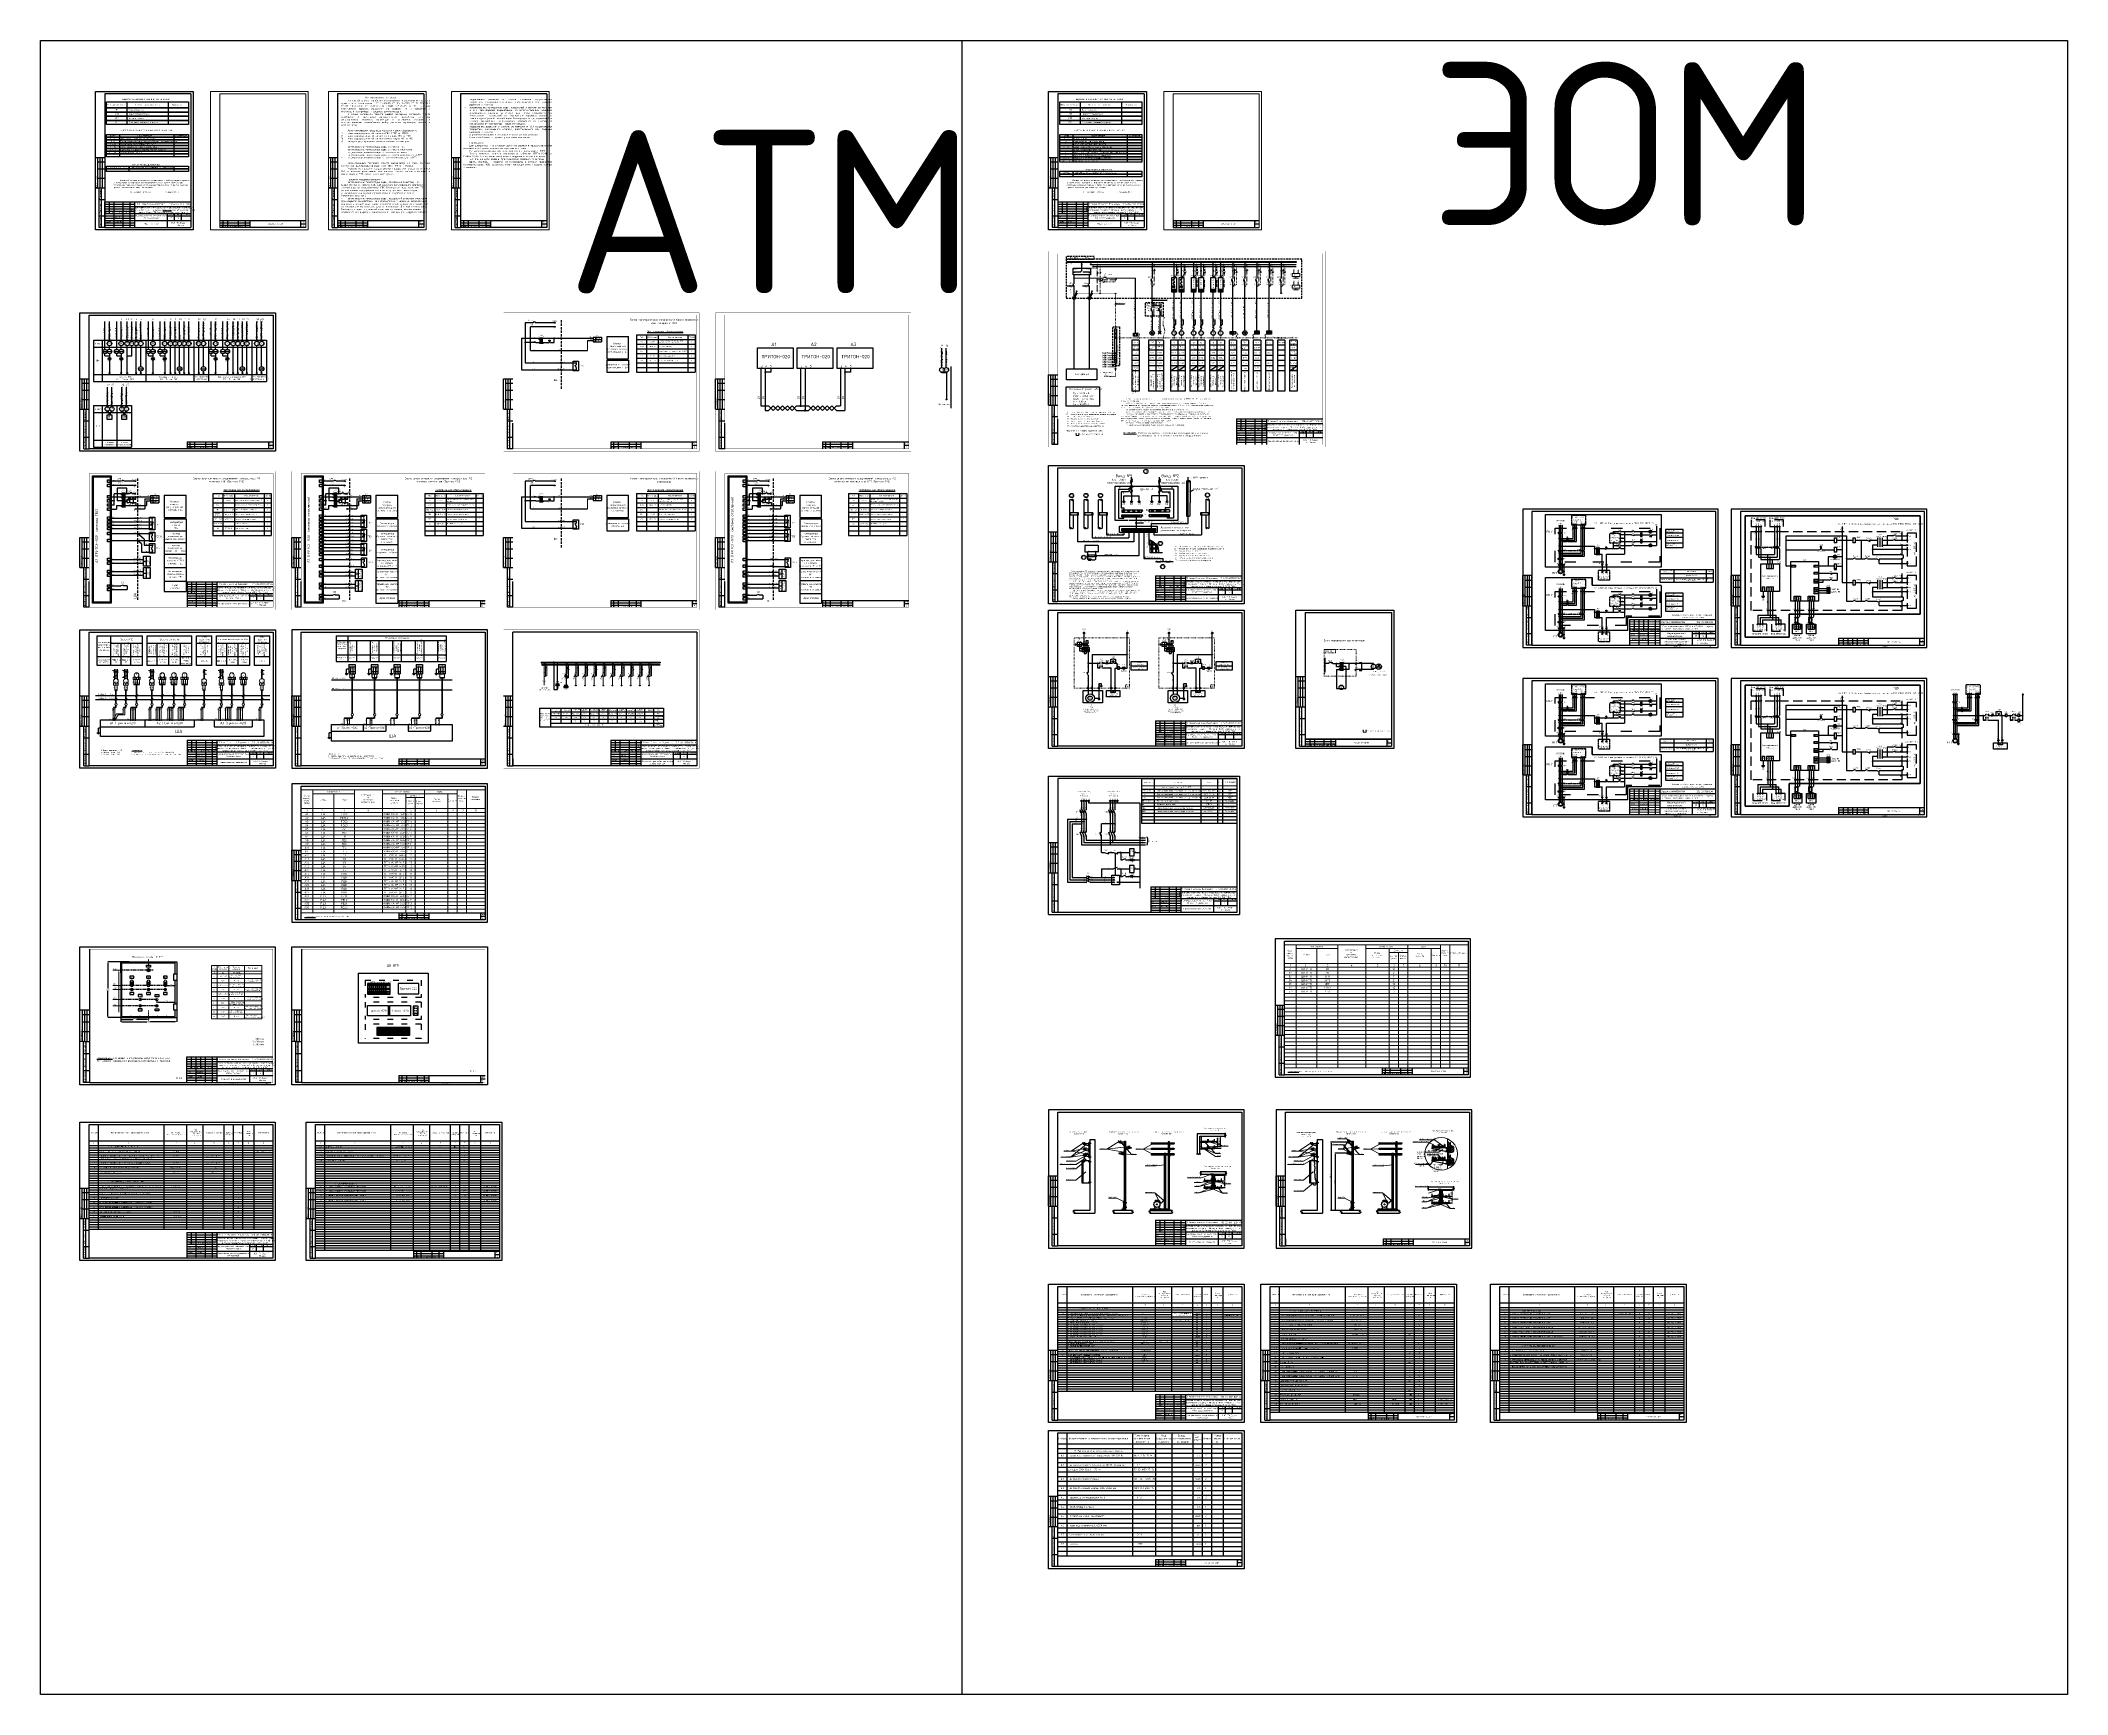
# Model space of a CAD drawing. Header units: millimetres. Extents: x 1606 to 7674, y 609 to 4159.
# Drawn here: x 3094 to 7447, y 609 to 4159 of the extents above; entities that cross this region are included whole.
import ezdxf
from ezdxf.enums import TextEntityAlignment as Align

# ---------------------------------------------------------------- set-up
doc = ezdxf.new("R2010")
doc.units = ezdxf.units.MM
for name, pattern in [('ACAD_ISO03W100', [30, 12, -18]), ('DASHDOT2', [0.5, 0.25, -0.125, 0, -0.125]), ('DASHED', [0.75, 0.5, -0.25]), ('DASHED2', [0.375, 0.25, -0.125]), ('JIS_02_1.0', [2, 1, -1]), ('K5LT_BASIC', [0]), ('K5LT_DASHED', [6, 4, -2]), ('K5LT_THIN', [0])]:
    doc.linetypes.add(name, pattern=pattern)
for name, color, linetype in [('0 0 VIEW1', 7, 'Continuous'), ('0 VIEW0', 7, 'Continuous'), ('24VDC', 7, 'Continuous'), ('LAYER0VIEW0', 7, 'Continuous'), ('Штамп', 7, 'Continuous')]:
    doc.layers.add(name, color=color, linetype=linetype)
for name, color, linetype, lineweight in [('EPLAN100', 7, 'Continuous', 9), ('EPLAN102', 7, 'Continuous', 5), ('EPLAN205', 7, 'Continuous', 5), ('EPLAN309', 5, 'Continuous', 5), ('LAYER1', 7, 'DASHDOT2', 13), ('обводка', 10, 'Continuous', 100), ('Рамка', 7, 'Continuous', 50), ('Слой1', 1, 'Continuous', 35), ('Штриховка', 2, 'Continuous', 13)]:
    doc.layers.add(name, color=color, linetype=linetype, lineweight=lineweight)
doc.styles.add('GOST 2.304', font='CS_Gost2304.shx', dxfattribs={"oblique": 15})
doc.styles.add('isoupeur', font='isocpeur.ttf', dxfattribs={"oblique": 15})
doc.styles.add('KTEXTSTYLE', font='isocpeur.ttf', dxfattribs={"width": 0.96, "height": 5})
doc.styles.add('MtXpl_ISOCPEUR', font='')
doc.styles.add('ROMANT', font='romant__.ttf')
doc.styles.add('ГОСТ', font='isocpeui.ttf')
doc.styles.get('MtXpl_ISOCPEUR').set_extended_font_data('ISOCPEUR', bold=True)
doc.dimstyles.new('ISO-25', dxfattribs={"dimtxt": 2.5, "dimasz": 2.5, "dimexe": 1.25, "dimexo": 0.625, "dimtad": 1, "dimtxsty": 'Standard', "dimcen": 2.5, "dimadec": 0, "dimazin": 0, "dimtfac": 1, "dimtmove": 0, "dimatfit": 3, "dimfxl": 1, "dimarcsym": 0})
doc.dimstyles.get("Standard").update_dxf_attribs({"dimtxt": 0.18, "dimasz": 0.18, "dimexe": 0.18, "dimexo": 0.0625, "dimgap": 0.09, "dimtad": 0, "dimtih": 1, "dimtoh": 1, "dimdec": 4, "dimzin": 0, "dimdsep": 46, "dimtxsty": 'Standard', "dimcen": 0.09, "dimadec": 0, "dimazin": 0, "dimtfac": 1, "dimtdec": 4, "dimtofl": 0, "dimtmove": 0, "dimatfit": 3, "dimfxl": 1, "dimtolj": 1, "dimtzin": 0, "dimarcsym": 0})
picture_1 = doc.add_image_def('image1.png', size_in_pixel=(164, 50))

# ---------------------------------------------------------------- blocks, each defined once
blk = doc.blocks.new('A$C26093A2A')
for p, q in [((1, 0), (0, 1)), ((0, 0), (1, 1))]:
    blk.add_line(p, q)
blk = doc.blocks.new('*D167')
at = {"layer": '24VDC', "color": 0, "lineweight": -2, "transparency": 16777216}
for p, q in [((5897.7, 1770.8), (5873, 1770.8)), ((5874.2, 1768.3), (5874.2, 1649.9)), ((5886.1, 1647.4), (5873, 1647.4))]:
    blk.add_line(p, q, dxfattribs=at)
at = {"layer": '24VDC', "color": 0, "transparency": 16777216}
for points in [[(5873.8, 1768.3), (5874.7, 1768.3), (5874.2, 1770.8)], [(5873.8, 1649.9), (5874.7, 1649.9), (5874.2, 1647.4)]]:
    blk.add_solid(points, dxfattribs=at)
at = {"layer": 'Defpoints', "color": 0, "transparency": 16777216}
for p in [(5898.3, 1770.8), (5874.2, 1647.4), (5886.8, 1647.4)]:
    blk.add_point(p, dxfattribs=at)
at = {"layer": '24VDC', "color": 0, "lineweight": 0, "transparency": 16777216, "insert": (5872.4, 1709.1), "char_height": 2.5, "attachment_point": 5, "rotation": 90}
blk.add_mtext('{\\fISOCPEUR|b0|i0|c204|p34;2700}', dxfattribs=at)
blk = doc.blocks.new('*D168')
at = {"layer": '24VDC', "color": 0, "lineweight": -2, "transparency": 16777216}
for p, q in [((5897.7, 1794.4), (5863.9, 1794.4)), ((5865.1, 1791.9), (5865.1, 1649.9)), ((5886.1, 1647.4), (5863.9, 1647.4))]:
    blk.add_line(p, q, dxfattribs=at)
at = {"layer": '24VDC', "color": 0, "transparency": 16777216}
for points in [[(5864.7, 1791.9), (5865.5, 1791.9), (5865.1, 1794.4)], [(5864.7, 1649.9), (5865.5, 1649.9), (5865.1, 1647.4)]]:
    blk.add_solid(points, dxfattribs=at)
at = {"layer": 'Defpoints', "color": 0, "transparency": 16777216}
for p in [(5898.3, 1794.4), (5865.1, 1647.4), (5886.8, 1647.4)]:
    blk.add_point(p, dxfattribs=at)
at = {"layer": '24VDC', "color": 0, "lineweight": 0, "transparency": 16777216, "insert": (5863.2, 1720.9), "char_height": 2.5, "attachment_point": 5, "rotation": 90}
blk.add_mtext('{\\fISOCPEUR|b0|i0|c204|p34;2900}', dxfattribs=at)
blk = doc.blocks.new('A$C38911494')
blk.add_line((2.3, 0), (0, 2.7))
blk = doc.blocks.new('*D176')
at = {"color": 0, "lineweight": -2, "transparency": 16777216}
for p, q in [((3265.7, 2069), (3265.7, 2052.6)), ((3268.2, 2052.7), (3322.1, 2052.7)), ((3383.7, 2052.7), (3329.8, 2052.7)), ((3386.2, 2069), (3386.2, 2052.6))]:
    blk.add_line(p, q, dxfattribs=at)
at = {"color": 0, "transparency": 16777216}
for points in [[(3268.2, 2053.2), (3268.2, 2052.3), (3265.7, 2052.7)], [(3383.7, 2053.2), (3383.7, 2052.3), (3386.2, 2052.7)]]:
    blk.add_solid(points, dxfattribs=at)
at = {"layer": 'Defpoints', "color": 0, "transparency": 16777216}
for p in [(3265.7, 2069), (3386.2, 2069), (3386.2, 2052.7)]:
    blk.add_point(p, dxfattribs=at)
at = {"color": 0, "lineweight": 15, "transparency": 16777216, "insert": (3325.9, 2052.7), "char_height": 1.8, "attachment_point": 5, "style": 'ГОСТ'}
blk.add_mtext('\\A1;{\\fISOCPEUR|b0|i0|c204|p34;\\H1.66667x;600}', dxfattribs=at)
blk = doc.blocks.new('*D177')
at = {"color": 0, "lineweight": -2, "transparency": 16777216}
for p, q in [((3284.2, 2181.8), (3238, 2181.8)), ((3238.2, 2179.3), (3238.2, 2124.3)), ((3238.2, 2064.3), (3238.2, 2119.3)), ((3265.6, 2061.8), (3238, 2061.8))]:
    blk.add_line(p, q, dxfattribs=at)
at = {"color": 0, "transparency": 16777216}
for points in [[(3237.7, 2179.3), (3238.6, 2179.3), (3238.2, 2181.8)], [(3237.7, 2064.3), (3238.6, 2064.3), (3238.2, 2061.8)]]:
    blk.add_solid(points, dxfattribs=at)
at = {"layer": 'Defpoints', "color": 0, "transparency": 16777216}
for p in [(3284.3, 2181.8), (3238.2, 2061.8), (3265.7, 2061.8)]:
    blk.add_point(p, dxfattribs=at)
at = {"color": 0, "lineweight": 15, "transparency": 16777216, "insert": (3238.2, 2121.8), "char_height": 1.8, "attachment_point": 5, "style": 'ГОСТ'}
blk.add_mtext('\\A1;{\\fISOCPEUR|b0|i0|c204|p34;\\H1.66667x;600}', dxfattribs=at)
blk = doc.blocks.new('*D178')
at = {"color": 0, "lineweight": -2, "transparency": 16777216}
for p, q in [((3265.7, 2064.1), (3265.7, 2057.6)), ((3268.2, 2057.8), (3291.8, 2057.8)), ((3323, 2057.8), (3299.5, 2057.8)), ((3325.5, 2064.1), (3325.5, 2057.6))]:
    blk.add_line(p, q, dxfattribs=at)
at = {"color": 0, "transparency": 16777216}
for points in [[(3268.2, 2058.2), (3268.2, 2057.4), (3265.7, 2057.8)], [(3323, 2058.2), (3323, 2057.4), (3325.5, 2057.8)]]:
    blk.add_solid(points, dxfattribs=at)
at = {"layer": 'Defpoints', "color": 0, "transparency": 16777216}
for p in [(3265.7, 2064.2), (3265.7, 2057.8), (3325.5, 2064.2)]:
    blk.add_point(p, dxfattribs=at)
at = {"color": 0, "lineweight": 15, "transparency": 16777216, "insert": (3295.6, 2057.8), "char_height": 1.8, "attachment_point": 5, "style": 'ГОСТ'}
blk.add_mtext('\\A1;{\\fISOCPEUR|b0|i0|c204|p34;\\H1.66667x;300}', dxfattribs=at)
blk = doc.blocks.new('*D175')
at = {"color": 0, "lineweight": -2, "ltscale": 0.3, "transparency": 16777216}
for p, q in [((3361.5, 2134.9), (3361.5, 2129.6)), ((3386.2, 2134.9), (3386.2, 2129.6)), ((3364, 2130.9), (3383.7, 2130.9))]:
    blk.add_line(p, q, dxfattribs=at)
at = {"color": 0, "ltscale": 0.3, "transparency": 16777216}
for points in [[(3364, 2131.3), (3364, 2130.4), (3361.5, 2130.9)], [(3383.7, 2131.3), (3383.7, 2130.4), (3386.2, 2130.9)]]:
    blk.add_solid(points, dxfattribs=at)
at = {"color": 0, "lineweight": 15, "ltscale": 0.3, "transparency": 16777216, "insert": (3373.9, 2132.7), "char_height": 2.5, "attachment_point": 5, "bg_fill": 3, "box_fill_scale": 1.1, "bg_fill_color": 256, "bg_fill_true_color": 13158600, "bg_fill_transparency": 0}
blk.add_mtext('{\\fISOCPEUR|b0|i0|c0|p34;125}', dxfattribs=at)
at = {"layer": 'Defpoints', "color": 0, "ltscale": 0.3, "transparency": 16777216}
for p in [(3361.5, 2135.6), (3386.2, 2135.6), (3386.2, 2130.9)]:
    blk.add_point(p, dxfattribs=at)
blk = doc.blocks.new('*D179')
at = {"color": 0, "lineweight": -2, "ltscale": 0.3, "transparency": 16777216}
for p, q in [((3343.6, 2099.7), (3343.6, 2093.6)), ((3346.1, 2094.9), (3383.7, 2094.9)), ((3386.2, 2099.7), (3386.2, 2093.6))]:
    blk.add_line(p, q, dxfattribs=at)
at = {"color": 0, "ltscale": 0.3, "transparency": 16777216}
for points in [[(3346.1, 2095.3), (3346.1, 2094.4), (3343.6, 2094.9)], [(3383.7, 2095.3), (3383.7, 2094.4), (3386.2, 2094.9)]]:
    blk.add_solid(points, dxfattribs=at)
at = {"color": 0, "lineweight": 15, "ltscale": 0.3, "transparency": 16777216, "insert": (3364.9, 2096.7), "char_height": 2.5, "attachment_point": 5, "bg_fill": 3, "box_fill_scale": 1.1, "bg_fill_color": 256, "bg_fill_true_color": 13158600, "bg_fill_transparency": 0}
blk.add_mtext('{\\fISOCPEUR|b0|i0|c0|p34;200}', dxfattribs=at)
at = {"layer": 'Defpoints', "color": 0, "ltscale": 0.3, "transparency": 16777216}
for p in [(3343.6, 2100.3), (3386.2, 2100.3), (3386.2, 2094.9)]:
    blk.add_point(p, dxfattribs=at)
blk = doc.blocks.new('A$C5F880FDC')
at = {"const_width": 0.27}
for points in [[(0.5, 2.4), (0.5, 0.1)], [(0.5, 0.1), (7, 0.1)], [(7, 2.4), (7, 0.1)]]:
    blk.add_lwpolyline(points, dxfattribs=at)
at = {"color": 0, "linetype": 'ByBlock'}
for points in [[(0, 2.4), (0.9, 2.4), (0.5, 5.1)], [(6.5, 2.4), (7.4, 2.4), (7, 5.1)]]:
    blk.add_solid(points, dxfattribs=at)
blk = doc.blocks.new('NODE')
at = {"linetype": 'Continuous'}
h = blk.add_hatch(dxfattribs=at)
h.set_pattern_fill('ANSI31', color=0, scale=0.3, angle=180, style=0)
h.set_pattern_definition([(225, (159.1, -255), (0.0265165043, -0.0265165043), [])])
h.paths.add_polyline_path([(-0.3, 0, 1), (0.3, 0, 1)])
at = {"color": 0, "linetype": 'Continuous'}
blk.add_circle((0, 0), 0.3, dxfattribs=at)

msp = doc.modelspace()

# ---------------------------------------------------------------- hatches: boundary and pattern name
h = msp.add_hatch(color=7)
h.dxf.hatch_style = 1
h.paths.add_polyline_path([(5427.00364, 2840.91552, 1), (5428.1205, 2840.91552, 1)])
h = msp.add_hatch(color=7)
h.dxf.hatch_style = 1
h.paths.add_polyline_path([(5609.31142, 2840.91552, 1), (5610.42827, 2840.91552, 1)])
h = msp.add_hatch(color=7)
h.dxf.hatch_style = 1
h.paths.add_polyline_path([(5342.823, 2822.81934, 1), (5343.93985, 2822.81934, 1)])
h = msp.add_hatch(color=7)
h.dxf.hatch_style = 1
h.paths.add_polyline_path([(5363.22009, 2822.81934, 1), (5364.33695, 2822.81934, 1)])
h = msp.add_hatch(color=7)
h.dxf.hatch_style = 1
h.paths.add_polyline_path([(5367.18515, 2813.14037, 1), (5368.30201, 2813.14037, 1)])
h = msp.add_hatch(color=7)
h.dxf.hatch_style = 1
h.paths.add_polyline_path([(5374.87101, 2823.7933, 1), (5375.98787, 2823.7933, 1)])
h = msp.add_hatch(color=7)
h.dxf.hatch_style = 1
h.paths.add_polyline_path([(5391.31594, 2822.81934, 1), (5392.4328, 2822.81934, 1)])
h = msp.add_hatch(color=7)
h.dxf.hatch_style = 1
h.paths.add_polyline_path([(5401.75054, 2822.81934, 1), (5402.8674, 2822.81934, 1)])
h = msp.add_hatch(color=7)
h.dxf.hatch_style = 1
h.paths.add_polyline_path([(5404.28186, 2812.26371, 1), (5405.39871, 2812.26371, 1)])
h = msp.add_hatch(color=7)
h.dxf.hatch_style = 1
h.paths.add_polyline_path([(5525.13077, 2822.81934, 1), (5526.24763, 2822.81934, 1)])
h = msp.add_hatch(color=7)
h.dxf.hatch_style = 1
h.paths.add_polyline_path([(5545.52787, 2822.81934, 1), (5546.64472, 2822.81934, 1)])
h = msp.add_hatch(color=7)
h.dxf.hatch_style = 1
h.paths.add_polyline_path([(5549.49293, 2813.14037, 1), (5550.60979, 2813.14037, 1)])
h = msp.add_hatch(color=7)
h.dxf.hatch_style = 1
h.paths.add_polyline_path([(5557.17879, 2823.7933, 1), (5558.29565, 2823.7933, 1)])
h = msp.add_hatch(color=7)
h.dxf.hatch_style = 1
h.paths.add_polyline_path([(5573.62372, 2822.81934, 1), (5574.74058, 2822.81934, 1)])
h = msp.add_hatch(color=7)
h.dxf.hatch_style = 1
h.paths.add_polyline_path([(5584.05832, 2822.81934, 1), (5585.17517, 2822.81934, 1)])
h = msp.add_hatch(color=7)
h.dxf.hatch_style = 1
h.paths.add_polyline_path([(5586.58963, 2812.26371, 1), (5587.70649, 2812.26371, 1)])
h = msp.add_hatch(color=1)
h.paths.add_polyline_path([(5876.11724, 2821.71824), (5877.6655, 2821.71824, -1)])
h.paths.add_polyline_path([(5877.6655, 2821.71824), (5876.11724, 2821.71824, -1)])
h = msp.add_hatch(color=1)
h.paths.add_polyline_path([(5903.5934, 2821.71824), (5905.14167, 2821.71824, -1)])
h.paths.add_polyline_path([(5905.14167, 2821.71824), (5903.5934, 2821.71824, -1)])
at = {"ltscale": 0.3}
h = msp.add_hatch(color=256, dxfattribs=at)
h.dxf.hatch_style = 1
h.paths.add_polyline_path([(4226.90478, 2770.43609, 1), (4217.22713, 2770.43609)])
h = msp.add_hatch(color=7)
h.dxf.hatch_style = 1
h.paths.add_polyline_path([(5366.41841, 2747.52637, 1), (5367.53526, 2747.52637, 1)])
h = msp.add_hatch(color=7)
h.dxf.hatch_style = 1
h.paths.add_polyline_path([(5548.72618, 2747.52637, 1), (5549.84304, 2747.52637, 1)])
h = msp.add_hatch(color=7)
h.dxf.hatch_style = 1
h.paths.add_polyline_path([(7265.04117, 2710.56652, 1), (7266.15802, 2710.56652, 1)])
h = msp.add_hatch(color=7)
h.dxf.hatch_style = 1
h.paths.add_polyline_path([(7269.00623, 2700.88756, 1), (7270.12309, 2700.88756, 1)])
h = msp.add_hatch(color=7)
h.dxf.hatch_style = 1
h.paths.add_polyline_path([(7276.69209, 2711.54049, 1), (7277.80895, 2711.54049, 1)])
h = msp.add_hatch(color=7)
h.dxf.hatch_style = 1
h.paths.add_polyline_path([(7293.13702, 2710.56652, 1), (7294.25388, 2710.56652, 1)])
h = msp.add_hatch(color=7)
h.dxf.hatch_style = 1
h.paths.add_polyline_path([(7303.57162, 2710.56652, 1), (7304.68847, 2710.56652, 1)])
h = msp.add_hatch(color=7)
h.dxf.hatch_style = 1
h.paths.add_polyline_path([(7306.10293, 2710.56652, 1), (7307.21979, 2710.56652, 1)])
h = msp.add_hatch(color=7)
h.dxf.hatch_style = 1
h.paths.add_polyline_path([(7322.72361, 2710.56652, 1), (7323.84047, 2710.56652, 1)])
h = msp.add_hatch(color=7)
h.dxf.hatch_style = 1
h.paths.add_polyline_path([(7326.68867, 2700.88756, 1), (7327.80553, 2700.88756, 1)])
h = msp.add_hatch(color=7)
h.dxf.hatch_style = 1
h.paths.add_polyline_path([(7334.37454, 2711.54049, 1), (7335.49139, 2711.54049, 1)])
h = msp.add_hatch(color=7)
h.dxf.hatch_style = 1
h.paths.add_polyline_path([(7350.11357, 2710.56652, 1), (7351.23043, 2710.56652, 1)])
at = {"layer": '0 0 VIEW1'}
h = msp.add_hatch(color=256, dxfattribs=at)
edge = h.paths.add_edge_path()
edge.add_arc((5334.46855, 2482.81468), 0.5, 0, 360)
h = msp.add_hatch(color=256, dxfattribs=at)
edge = h.paths.add_edge_path()
edge.add_arc((5339.46855, 2487.81468), 0.5, 0, 360)
h = msp.add_hatch(color=256, dxfattribs=at)
edge = h.paths.add_edge_path()
edge.add_arc((5406.08055, 2522.87959), 0.5, 0, 360)
h = msp.add_hatch(color=256, dxfattribs=at)
edge = h.paths.add_edge_path()
edge.add_arc((5329.46855, 2477.81468), 0.5, 0, 360)
h = msp.add_hatch(color=256, dxfattribs=at)
edge = h.paths.add_edge_path()
edge.add_arc((5396.08055, 2437.99708), 0.5, 0, 360)
h = msp.add_hatch(color=256, dxfattribs=at)
edge = h.paths.add_edge_path()
edge.add_arc((5401.08055, 2477.67163), 0.5, 0, 360)
h = msp.add_hatch(color=256, dxfattribs=at)
edge = h.paths.add_edge_path()
edge.add_arc((5401.08055, 2442.99708), 0.5, 0, 360)
h = msp.add_hatch(color=256, dxfattribs=at)
edge = h.paths.add_edge_path()
edge.add_arc((5454.10557, 2447.99708), 0.5, 0, 360)
h = msp.add_hatch(color=256, dxfattribs=at)
edge = h.paths.add_edge_path()
edge.add_arc((5391.08055, 2432.99708), 0.5, 0, 360)
h = msp.add_hatch(color=256, dxfattribs=at)
edge = h.paths.add_edge_path()
edge.add_arc((5413.43305, 2416.40902), 0.5, 0, 360)
h = msp.add_hatch(color=256, dxfattribs=at)
h.paths.add_polyline_path([(5436.94147, 2400.39036), (5438.70923, 2398.6226, 0.1989123674), (5439.44147, 2400.39036, 0.1989123674), (5438.70923, 2402.15813)])
h.paths.add_polyline_path([(5436.94147, 2400.39036), (5435.1737, 2402.15813, 0.1989123674), (5434.44147, 2400.39036, 0.1989123674), (5435.1737, 2398.6226)])
h = msp.add_hatch(color=256, dxfattribs=at)
edge = h.paths.add_edge_path()
edge.add_arc((5453.92802, 2416.40902), 0.5, 0, 360)
h = msp.add_hatch(color=256, dxfattribs=at)
edge = h.paths.add_edge_path()
edge.add_arc((5453.92802, 2400.39036), 0.5, 0, 360)
h = msp.add_hatch(color=256, dxfattribs=at)
edge = h.paths.add_edge_path()
edge.add_arc((5372.11865, 2362.35044), 0.5, 0, 360)
h = msp.add_hatch(color=256, dxfattribs=at)
edge = h.paths.add_edge_path()
edge.add_arc((5413.43305, 2381.02691), 0.5, 0, 360)
h = msp.add_hatch(color=256, dxfattribs=at)
h.paths.add_polyline_path([(5436.94147, 2365.00826), (5438.70923, 2366.77603, 0.4142135624), (5435.1737, 2366.77603)])
h.paths.add_polyline_path([(5436.94147, 2365.00826), (5435.1737, 2363.24049, 0.4142135624), (5438.70923, 2363.24049)])
h = msp.add_hatch(color=256, dxfattribs=at)
edge = h.paths.add_edge_path()
edge.add_arc((5453.92802, 2381.02691), 0.5, 0, 360)
h = msp.add_hatch(color=256, dxfattribs=at)
edge = h.paths.add_edge_path()
edge.add_arc((5453.92802, 2365.00826), 0.5, 0, 360)
h = msp.add_hatch(color=256, dxfattribs=at)
edge = h.paths.add_edge_path()
edge.add_arc((5454.10557, 2352.35044), 0.5, 0, 360)
at = {"layer": '24VDC'}
h = msp.add_hatch(color=7, dxfattribs=at)
h.dxf.hatch_style = 1
h.paths.add_polyline_path([(5329.71077, 3684.34642), (5329.71077, 3683.5133, 0.4306213017), (5330.1512, 3683.92986, 0.4306213017)])
h.paths.add_polyline_path([(5329.71077, 3684.34642, 0.3979940027), (5329.31679, 3683.92986, 0.3979940027), (5329.71077, 3683.5133)])
h = msp.add_hatch(color=7, dxfattribs=at)
h.dxf.hatch_style = 1
h.paths.add_polyline_path([(5363.13526, 3679.0958), (5363.13526, 3678.26268, 0.4306213017), (5363.57568, 3678.67924, 0.4306213017)])
h.paths.add_polyline_path([(5363.13526, 3679.0958, 0.3979940027), (5362.74127, 3678.67924, 0.3979940027), (5363.13526, 3678.26268)])
h = msp.add_hatch(color=7, dxfattribs=at)
h.dxf.hatch_style = 1
h.paths.add_polyline_path([(5368.98955, 3674.69343), (5368.98955, 3673.86032, 0.4306213017), (5369.42998, 3674.27688, 0.4306213017)])
h.paths.add_polyline_path([(5368.98955, 3674.69343, 0.3979940027), (5368.59557, 3674.27688, 0.3979940027), (5368.98955, 3673.86032)])
h = msp.add_hatch(color=256, dxfattribs=at)
h.dxf.hatch_style = 1
h.paths.add_polyline_path([(5481.48027, 3683.92986, 1), (5480.64587, 3683.92986, 1)])
h = msp.add_hatch(color=256, dxfattribs=at)
h.dxf.hatch_style = 1
h.paths.add_polyline_path([(5485.37737, 3678.68167, 1), (5484.54296, 3678.68167, 1)])
h = msp.add_hatch(color=256, dxfattribs=at)
h.dxf.hatch_style = 1
h.paths.add_polyline_path([(5528.48027, 3683.92986, 1), (5527.64587, 3683.92986, 1)])
h = msp.add_hatch(color=256, dxfattribs=at)
h.dxf.hatch_style = 1
h.paths.add_polyline_path([(5533.91236, 3678.68167, 1), (5533.07795, 3678.68167, 1)])
h = msp.add_hatch(color=256, dxfattribs=at)
h.dxf.hatch_style = 1
h.paths.add_polyline_path([(5536.44331, 3674.28161, 1), (5535.6089, 3674.28161, 1)])
h = msp.add_hatch(color=256, dxfattribs=at)
h.dxf.hatch_style = 1
h.paths.add_polyline_path([(5544.48027, 3683.92986, 1), (5543.64587, 3683.92986, 1)])
h = msp.add_hatch(color=256, dxfattribs=at)
h.dxf.hatch_style = 1
h.paths.add_polyline_path([(5549.91236, 3678.68167, 1), (5549.07795, 3678.68167, 1)])
h = msp.add_hatch(color=256, dxfattribs=at)
h.dxf.hatch_style = 1
h.paths.add_polyline_path([(5552.44331, 3674.28161, 1), (5551.6089, 3674.28161, 1)])
h = msp.add_hatch(color=256, dxfattribs=at)
h.dxf.hatch_style = 1
h.paths.add_polyline_path([(5570.48027, 3683.92986, 1), (5569.64587, 3683.92986, 1)])
h = msp.add_hatch(color=256, dxfattribs=at)
h.dxf.hatch_style = 1
h.paths.add_polyline_path([(5575.91236, 3678.68167, 1), (5575.07795, 3678.68167, 1)])
h = msp.add_hatch(color=256, dxfattribs=at)
h.dxf.hatch_style = 1
h.paths.add_polyline_path([(5578.44331, 3674.28161, 1), (5577.6089, 3674.28161, 1)])
h = msp.add_hatch(color=256, dxfattribs=at)
h.dxf.hatch_style = 1
h.paths.add_polyline_path([(5586.48027, 3683.92986, 1), (5585.64587, 3683.92986, 1)])
h = msp.add_hatch(color=256, dxfattribs=at)
h.dxf.hatch_style = 1
h.paths.add_polyline_path([(5591.91236, 3678.68167, 1), (5591.07795, 3678.68167, 1)])
h = msp.add_hatch(color=256, dxfattribs=at)
h.dxf.hatch_style = 1
h.paths.add_polyline_path([(5594.44331, 3674.28161, 1), (5593.6089, 3674.28161, 1)])
h = msp.add_hatch(color=256, dxfattribs=at)
h.dxf.hatch_style = 1
h.paths.add_polyline_path([(5612.48027, 3683.92986, 1), (5611.64587, 3683.92986, 1)])
h = msp.add_hatch(color=256, dxfattribs=at)
h.dxf.hatch_style = 1
h.paths.add_polyline_path([(5617.91236, 3678.68167, 1), (5617.07795, 3678.68167, 1)])
h = msp.add_hatch(color=256, dxfattribs=at)
h.dxf.hatch_style = 1
h.paths.add_polyline_path([(5620.44331, 3674.28161, 1), (5619.6089, 3674.28161, 1)])
h = msp.add_hatch(color=256, dxfattribs=at)
h.dxf.hatch_style = 1
h.paths.add_polyline_path([(5628.48027, 3683.92986, 1), (5627.64587, 3683.92986, 1)])
h = msp.add_hatch(color=256, dxfattribs=at)
h.dxf.hatch_style = 1
h.paths.add_polyline_path([(5633.91236, 3678.68167, 1), (5633.07795, 3678.68167, 1)])
h = msp.add_hatch(color=256, dxfattribs=at)
h.dxf.hatch_style = 1
h.paths.add_polyline_path([(5636.44331, 3674.28161, 1), (5635.6089, 3674.28161, 1)])
h = msp.add_hatch(color=256, dxfattribs=at)
h.dxf.hatch_style = 1
h.paths.add_polyline_path([(5654.48027, 3683.92986, 1), (5653.64587, 3683.92986, 1)])
h = msp.add_hatch(color=256, dxfattribs=at)
h.dxf.hatch_style = 1
h.paths.add_polyline_path([(5658.37737, 3678.68167, 1), (5657.54296, 3678.68167, 1)])
h = msp.add_hatch(color=256, dxfattribs=at)
h.dxf.hatch_style = 1
h.paths.add_polyline_path([(5662.27447, 3674.28161, 1), (5661.44006, 3674.28161, 1)])
h = msp.add_hatch(color=256, dxfattribs=at)
h.dxf.hatch_style = 1
h.paths.add_polyline_path([(5680.48027, 3683.92986, 1), (5679.64587, 3683.92986, 1)])
h = msp.add_hatch(color=256, dxfattribs=at)
h.dxf.hatch_style = 1
h.paths.add_polyline_path([(5684.37737, 3678.68167, 1), (5683.54296, 3678.68167, 1)])
h = msp.add_hatch(color=256, dxfattribs=at)
h.dxf.hatch_style = 1
h.paths.add_polyline_path([(5706.48027, 3683.92986, 1), (5705.64587, 3683.92986, 1)])
h = msp.add_hatch(color=256, dxfattribs=at)
h.dxf.hatch_style = 1
h.paths.add_polyline_path([(5710.37737, 3678.68167, 1), (5709.54296, 3678.68167, 1)])
h = msp.add_hatch(color=256, dxfattribs=at)
h.dxf.hatch_style = 1
h.paths.add_polyline_path([(5714.27447, 3674.28161, 1), (5713.44006, 3674.28161, 1)])
h = msp.add_hatch(color=256, dxfattribs=at)
h.dxf.hatch_style = 1
h.paths.add_polyline_path([(5732.48027, 3683.92986, 1), (5731.64587, 3683.92986, 1)])
h = msp.add_hatch(color=256, dxfattribs=at)
h.dxf.hatch_style = 1
h.paths.add_polyline_path([(5736.37737, 3678.68167, 1), (5735.54296, 3678.68167, 1)])
h = msp.add_hatch(color=256, dxfattribs=at)
h.dxf.hatch_style = 1
h.paths.add_polyline_path([(5740.27447, 3674.28161, 1), (5739.44006, 3674.28161, 1)])
h = msp.add_hatch(color=256, dxfattribs=at)
h.dxf.hatch_style = 1
h.paths.add_polyline_path([(5758.44534, 3683.92986, 1), (5757.61093, 3683.92986, 1)])
h = msp.add_hatch(color=256, dxfattribs=at)
h.dxf.hatch_style = 1
h.paths.add_polyline_path([(5762.34244, 3678.68167, 1), (5761.50803, 3678.68167, 1)])
h = msp.add_hatch(color=256, dxfattribs=at)
h.dxf.hatch_style = 1
h.paths.add_polyline_path([(5766.23954, 3674.28161, 1), (5765.40513, 3674.28161, 1)])
h = msp.add_hatch(dxfattribs=at)
h.set_pattern_fill('ANSI31', color=256, scale=0.010761, style=0)
h.set_pattern_definition([(45, (5291.360014, 3633.7820811), (-0.000951172354, 0.000951172354), [])])
edge = h.paths.add_edge_path()
edge.add_arc((5313.29591, 3649.27587), 0.51524, 0, 360)
h = msp.add_hatch(color=7, dxfattribs=at)
h.dxf.hatch_style = 1
h.paths.add_polyline_path([(5318.9382, 3622.03616), (5318.9382, 3621.20305, 0.4306213017), (5319.37863, 3621.61961, 0.4306213017)])
h.paths.add_polyline_path([(5318.9382, 3622.03616, 0.3979940027), (5318.54422, 3621.61961, 0.3979940027), (5318.9382, 3621.20305)])
h = msp.add_hatch(color=7, dxfattribs=at)
h.dxf.hatch_style = 1
h.paths.add_polyline_path([(5318.94202, 3616.57031), (5318.94202, 3615.73719, 0.4306213017), (5319.38245, 3616.15375, 0.4306213017)])
h.paths.add_polyline_path([(5318.94202, 3616.57031, 0.3979940027), (5318.54804, 3616.15375, 0.3979940027), (5318.94202, 3615.73719)])
h = msp.add_hatch(color=7, dxfattribs=at)
h.dxf.hatch_style = 1
h.paths.add_polyline_path([(5351.81437, 3622.03616), (5351.81437, 3621.20305, 0.4306213017), (5352.2548, 3621.61961, 0.4306213017)])
h.paths.add_polyline_path([(5351.81437, 3622.03616, 0.3979940027), (5351.42039, 3621.61961, 0.3979940027), (5351.81437, 3621.20305)])
h = msp.add_hatch(color=7, dxfattribs=at)
h.dxf.hatch_style = 1
h.paths.add_polyline_path([(5351.81818, 3616.57031), (5351.81818, 3615.73719, 0.4306213017), (5352.25861, 3616.15375, 0.4306213017)])
h.paths.add_polyline_path([(5351.81818, 3616.57031, 0.3979940027), (5351.4242, 3616.15375, 0.3979940027), (5351.81818, 3615.73719)])
h = msp.add_hatch(color=7, dxfattribs=at)
h.dxf.hatch_style = 1
h.paths.add_polyline_path([(5363.13526, 3645.79706), (5363.13526, 3644.96394, 0.4306213017), (5363.57568, 3645.3805, 0.4306213017)])
h.paths.add_polyline_path([(5363.13526, 3645.79706, 0.3979940027), (5362.74127, 3645.3805, 0.3979940027), (5363.13526, 3644.96394)])
h = msp.add_hatch(color=7, dxfattribs=at)
h.dxf.hatch_style = 1
h.paths.add_polyline_path([(5363.13526, 3622.03277), (5363.13526, 3621.19966, 0.4306213017), (5363.57568, 3621.61621, 0.4306213017)])
h.paths.add_polyline_path([(5363.13526, 3622.03277, 0.3979940027), (5362.74127, 3621.61621, 0.3979940027), (5363.13526, 3621.19966)])
h = msp.add_hatch(color=7, dxfattribs=at)
h.dxf.hatch_style = 1
h.paths.add_polyline_path([(5368.99269, 3641.89824), (5368.99269, 3641.06512, 0.4306213017), (5369.43312, 3641.48168, 0.4306213017)])
h.paths.add_polyline_path([(5368.99269, 3641.89824, 0.3979940027), (5368.59871, 3641.48168, 0.3979940027), (5368.99269, 3641.06512)])
h = msp.add_hatch(color=7, dxfattribs=at)
h.dxf.hatch_style = 1
h.paths.add_polyline_path([(5368.99511, 3616.56871), (5368.99511, 3615.7356, 0.4306213017), (5369.43554, 3616.15216, 0.4306213017)])
h.paths.add_polyline_path([(5368.99511, 3616.56871, 0.3979940027), (5368.60113, 3616.15216, 0.3979940027), (5368.99511, 3615.7356)])
h = msp.add_hatch(color=7, dxfattribs=at)
h.dxf.hatch_style = 1
h.paths.add_polyline_path([(5402.41529, 3616.56871), (5402.41529, 3615.7356, 0.4306213017), (5402.85571, 3616.15216, 0.4306213017)])
h.paths.add_polyline_path([(5402.41529, 3616.56871, 0.3979940027), (5402.02131, 3616.15216, 0.3979940027), (5402.41529, 3615.7356)])
h = msp.add_hatch(color=7, dxfattribs=at)
h.dxf.hatch_style = 1
h.paths.add_polyline_path([(5527.39296, 3650.25712, 1), (5528.73318, 3650.25712, 1)])
h = msp.add_hatch(color=7, dxfattribs=at)
h.dxf.hatch_style = 1
h.paths.add_polyline_path([(5543.39296, 3650.25712, 1), (5544.73318, 3650.25712, 1)])
h = msp.add_hatch(color=7, dxfattribs=at)
h.dxf.hatch_style = 1
h.paths.add_polyline_path([(5569.39296, 3650.25712, 1), (5570.73318, 3650.25712, 1)])
h = msp.add_hatch(color=7, dxfattribs=at)
h.dxf.hatch_style = 1
h.paths.add_polyline_path([(5585.39296, 3650.25712, 1), (5586.73318, 3650.25712, 1)])
h = msp.add_hatch(color=7, dxfattribs=at)
h.dxf.hatch_style = 1
h.paths.add_polyline_path([(5611.39296, 3650.25712, 1), (5612.73318, 3650.25712, 1)])
h = msp.add_hatch(color=7, dxfattribs=at)
h.dxf.hatch_style = 1
h.paths.add_polyline_path([(5627.39296, 3650.25712, 1), (5628.73318, 3650.25712, 1)])
h = msp.add_hatch(color=7, dxfattribs=at)
h.dxf.hatch_style = 1
h.paths.add_polyline_path([(5480.39296, 3590.17384, 1), (5481.73318, 3590.17384, 1)])
h = msp.add_hatch(dxfattribs=at)
h.set_pattern_fill('ANSI31', color=256, scale=0.010761, style=0)
h.set_pattern_definition([(45, (5462.2296102, 3578.0768354), (-0.000951172354, 0.000951172354), [])])
edge = h.paths.add_edge_path()
edge.add_arc((5484.16551, 3593.57063), 0.51524, 0, 360)
h = msp.add_hatch(dxfattribs=at)
h.set_pattern_fill('ANSI31', color=256, scale=0.010761, style=0)
h.set_pattern_definition([(45, (5462.2724446, 3578.0768358), (-0.000951172354, 0.000951172354), [])])
edge = h.paths.add_edge_path()
edge.add_arc((5484.20834, 3593.57063), 0.51524, 0, 360)
h = msp.add_hatch(color=7, dxfattribs=at)
h.dxf.hatch_style = 1
h.paths.add_polyline_path([(5448.61001, 3530.68118, 1), (5449.95024, 3530.68118, 1)])
h = msp.add_hatch(color=7, dxfattribs=at)
h.dxf.hatch_style = 1
h.paths.add_polyline_path([(5497.06307, 3532.08708), (5495.70824, 3530.73225, 0.4142135624), (5498.4179, 3530.73225)])
h.paths.add_polyline_path([(5497.06307, 3532.08708), (5495.70824, 3533.44191, 0.1989123674), (5495.14705, 3532.08708, 0.1989123674), (5495.70824, 3530.73225)])
h.paths.add_polyline_path([(5498.4179, 3533.44191, 0.4142135624), (5495.70824, 3533.44191), (5497.06307, 3532.08708)])
h.paths.add_polyline_path([(5498.4179, 3533.44191), (5497.06307, 3532.08708), (5498.4179, 3530.73225, 0.1989123674), (5498.97909, 3532.08708, 0.1989123674)])
h = msp.add_hatch(dxfattribs=at)
h.set_pattern_fill('ANSI31', color=256, scale=0.090914, style=0)
h.set_pattern_definition([(45, (5384.278005, 3485.456093), (-0.0080357236, 0.0080357236), [])])
h.paths.add_polyline_path([(5503.98518, 3567.3539, -1), (5504.95282, 3567.3539, -1)])
h = msp.add_hatch(color=256, dxfattribs=at)
h.dxf.hatch_style = 1
h.paths.add_polyline_path([(5528.73318, 3546.28008, 1), (5527.39296, 3546.28008, 1)])
h = msp.add_hatch(color=7, dxfattribs=at)
h.dxf.hatch_style = 1
h.paths.add_polyline_path([(5527.39296, 3526.52644, 1), (5528.73318, 3526.52644, 1)])
h = msp.add_hatch(color=256, dxfattribs=at)
h.dxf.hatch_style = 1
h.paths.add_polyline_path([(5544.73318, 3546.28008, 1), (5543.39296, 3546.28008, 1)])
h = msp.add_hatch(color=7, dxfattribs=at)
h.dxf.hatch_style = 1
h.paths.add_polyline_path([(5543.39296, 3526.52644, 1), (5544.73318, 3526.52644, 1)])
h = msp.add_hatch(color=256, dxfattribs=at)
h.dxf.hatch_style = 1
h.paths.add_polyline_path([(5570.73318, 3546.28008, 1), (5569.39296, 3546.28008, 1)])
h = msp.add_hatch(color=7, dxfattribs=at)
h.dxf.hatch_style = 1
h.paths.add_polyline_path([(5569.39296, 3526.52644, 1), (5570.73318, 3526.52644, 1)])
h = msp.add_hatch(color=256, dxfattribs=at)
h.dxf.hatch_style = 1
h.paths.add_polyline_path([(5586.73318, 3546.28008, 1), (5585.39296, 3546.28008, 1)])
h = msp.add_hatch(color=7, dxfattribs=at)
h.dxf.hatch_style = 1
h.paths.add_polyline_path([(5585.39296, 3526.52644, 1), (5586.73318, 3526.52644, 1)])
h = msp.add_hatch(color=256, dxfattribs=at)
h.dxf.hatch_style = 1
h.paths.add_polyline_path([(5612.73318, 3546.28008, 1), (5611.39296, 3546.28008, 1)])
h = msp.add_hatch(color=7, dxfattribs=at)
h.dxf.hatch_style = 1
h.paths.add_polyline_path([(5611.39296, 3526.52644, 1), (5612.73318, 3526.52644, 1)])
h = msp.add_hatch(color=256, dxfattribs=at)
h.dxf.hatch_style = 1
h.paths.add_polyline_path([(5628.73318, 3546.28008, 1), (5627.39296, 3546.28008, 1)])
h = msp.add_hatch(color=7, dxfattribs=at)
h.dxf.hatch_style = 1
h.paths.add_polyline_path([(5627.39296, 3526.52644, 1), (5628.73318, 3526.52644, 1)])
h = msp.add_hatch(color=256, dxfattribs=at)
h.dxf.hatch_style = 1
edge = h.paths.add_edge_path()
edge.add_ellipse((5655.11643, 3531.94077), major_axis=(0, -1.25628), ratio=0.5862523882, start_angle=360, end_angle=540)
edge.add_line((5655.11643, 3533.19705), (5655.11643, 3530.6845))
edge = h.paths.add_edge_path()
edge.add_ellipse((5654.06307, 3528.16433), major_axis=(-1.25628, 0), ratio=0.5862523882, start_angle=360, end_angle=540)
edge.add_line((5655.31935, 3528.16433), (5652.80679, 3528.16433))
h = msp.add_hatch(color=256, dxfattribs=at)
h.dxf.hatch_style = 1
h.paths.add_polyline_path([(5659.51924, 3531.94077, 1), (5660.48688, 3531.94077, 1)])
h = msp.add_hatch(color=256, dxfattribs=at)
h.dxf.hatch_style = 1
h.paths.add_polyline_path([(5700.65296, 3528.98457, 1), (5701.6206, 3528.98457, 1)])
h = msp.add_hatch(color=7, dxfattribs=at)
h.dxf.hatch_style = 1
h.paths.add_polyline_path([(5710.98936, 3535.84259), (5701.13678, 3535.84259), (5701.13678, 3532.41358), (5710.98936, 3532.41358)])
h = msp.add_hatch(color=256, dxfattribs=at)
h.dxf.hatch_style = 1
h.paths.add_polyline_path([(5726.65296, 3528.98457, 1), (5727.6206, 3528.98457, 1)])
h = msp.add_hatch(color=7, dxfattribs=at)
h.dxf.hatch_style = 1
h.paths.add_polyline_path([(5736.98936, 3535.84259), (5727.13678, 3535.84259), (5727.13678, 3532.41358), (5736.98936, 3532.41358)])
at = {"layer": '24VDC', "linetype": 'Continuous'}
h = msp.add_hatch(color=7, dxfattribs=at)
h.paths.add_polyline_path([(4133.75881, 3511.22184), (4135.30708, 3511.22184, 1)])
h.paths.add_polyline_path([(4135.30708, 3511.22184), (4133.75881, 3511.22184, 1)])
h = msp.add_hatch(color=256, dxfattribs=at)
h.paths.add_polyline_path([(4163.28189, 3518.52804), (4164.83015, 3518.52804, -1)])
h.paths.add_polyline_path([(4164.83015, 3518.52804), (4163.28189, 3518.52804, -1)])
h = msp.add_hatch(color=256, dxfattribs=at)
h.paths.add_polyline_path([(4171.48703, 3509.78228), (4173.0353, 3509.78228, -1)])
h.paths.add_polyline_path([(4173.0353, 3509.78228), (4171.48703, 3509.78228, -1)])
h = msp.add_hatch(color=256, dxfattribs=at)
h.paths.add_polyline_path([(4196.09431, 3520.14399), (4197.64258, 3520.14399, 1)])
h.paths.add_polyline_path([(4197.64258, 3520.14399), (4196.09431, 3520.14399, 1)])
at = {"layer": '24VDC'}
h = msp.add_hatch(color=256, dxfattribs=at)
h.paths.add_polyline_path([(5401.51566, 3520.69337, 0.4142135624), (5402.41189, 3519.79714), (5402.41189, 3520.69337)])
h.paths.add_polyline_path([(5402.41189, 3520.69337), (5402.41189, 3519.79714, 0.4142135624), (5403.30812, 3520.69337)])
h.paths.add_polyline_path([(5402.41189, 3521.5896, 0.4142135624), (5401.51566, 3520.69337), (5403.30812, 3520.69337, 0.4142135624)])
h = msp.add_hatch(color=256, dxfattribs=at)
h.paths.add_polyline_path([(5401.51566, 3488.00987, 0.4142135624), (5402.41189, 3487.11363), (5402.41189, 3488.00987)])
h.paths.add_polyline_path([(5402.41189, 3488.00987), (5402.41189, 3487.11363, 0.4142135624), (5403.30812, 3488.00987)])
h.paths.add_polyline_path([(5402.41189, 3488.9061, 0.4142135624), (5401.51566, 3488.00987), (5403.30812, 3488.00987, 0.4142135624)])
h = msp.add_hatch(color=256, dxfattribs=at)
h.paths.add_polyline_path([(5401.51566, 3483.17622, 0.4142135624), (5402.41189, 3482.27999), (5402.41189, 3483.17622)])
h.paths.add_polyline_path([(5402.41189, 3483.17622), (5402.41189, 3482.27999, 0.4142135624), (5403.30812, 3483.17622)])
h.paths.add_polyline_path([(5402.41189, 3484.07245, 0.4142135624), (5401.51566, 3483.17622), (5403.30812, 3483.17622, 0.4142135624)])
h = msp.add_hatch(color=7, dxfattribs=at)
h.dxf.hatch_style = 1
h.paths.add_polyline_path([(5452.79722, 3520.60197, 1), (5454.13745, 3520.60197, 1)])
h = msp.add_hatch(color=7, dxfattribs=at)
h.dxf.hatch_style = 1
h.paths.add_polyline_path([(5504.05063, 3520.69049, 1), (5505.39086, 3520.69049, 1)])
h = msp.add_hatch(color=7, dxfattribs=at)
h.dxf.hatch_style = 1
h.paths.add_polyline_path([(5527.39296, 3520.69049, 1), (5528.73318, 3520.69049, 1)])
h = msp.add_hatch(color=7, dxfattribs=at)
h.dxf.hatch_style = 1
h.paths.add_polyline_path([(5543.39296, 3520.69049, 1), (5544.73318, 3520.69049, 1)])
h = msp.add_hatch(color=7, dxfattribs=at)
h.dxf.hatch_style = 1
h.paths.add_polyline_path([(5569.39296, 3520.69049, 1), (5570.73318, 3520.69049, 1)])
h = msp.add_hatch(color=7, dxfattribs=at)
h.dxf.hatch_style = 1
h.paths.add_polyline_path([(5585.39296, 3520.69049, 1), (5586.73318, 3520.69049, 1)])
h = msp.add_hatch(color=7, dxfattribs=at)
h.dxf.hatch_style = 1
h.paths.add_polyline_path([(5611.39296, 3520.69049, 1), (5612.73318, 3520.69049, 1)])
h = msp.add_hatch(color=7, dxfattribs=at)
h.dxf.hatch_style = 1
h.paths.add_polyline_path([(5627.39296, 3520.69049, 1), (5628.73318, 3520.69049, 1)])
h = msp.add_hatch(color=256, dxfattribs=at)
h.dxf.hatch_style = 1
h.paths.add_polyline_path([(5663.13123, 3520.61394, 1), (5664.09886, 3520.61394, 1)])
h = msp.add_hatch(color=256, dxfattribs=at)
h.dxf.hatch_style = 1
h.paths.add_polyline_path([(5696.62996, 3520.58754, 1), (5697.5976, 3520.58754, 1)])
h = msp.add_hatch(color=256, dxfattribs=at)
h.dxf.hatch_style = 1
h.paths.add_polyline_path([(5722.62996, 3520.58754, 1), (5723.5976, 3520.58754, 1)])
h = msp.add_hatch(color=256, dxfattribs=at)
edge = h.paths.add_edge_path()
edge.add_arc((4650.02789, 3447.21825), 1.44823, 0, 360)
h = msp.add_hatch(color=256, dxfattribs=at)
edge = h.paths.add_edge_path()
edge.add_arc((4650.02789, 3447.21825), 1.26627, 0, 360)
h = msp.add_hatch(color=256, dxfattribs=at)
edge = h.paths.add_edge_path()
edge.add_arc((4650.02789, 3447.21825), 0.52911, 0, 360)
h = msp.add_hatch(color=256, dxfattribs=at)
edge = h.paths.add_edge_path()
edge.add_arc((4821.12584, 3447.21825), 1.44823, 0, 360)
h = msp.add_hatch(color=256, dxfattribs=at)
edge = h.paths.add_edge_path()
edge.add_arc((4821.12584, 3447.21825), 1.26627, 0, 360)
h = msp.add_hatch(color=256, dxfattribs=at)
edge = h.paths.add_edge_path()
edge.add_arc((4821.12584, 3447.21825), 0.52911, 0, 360)
h = msp.add_hatch(color=256, dxfattribs=at)
h.paths.add_polyline_path([(5401.51566, 3478.34257, 0.4142135624), (5402.41189, 3477.44634), (5402.41189, 3478.34257)])
h.paths.add_polyline_path([(5402.41189, 3478.34257), (5402.41189, 3477.44634, 0.4142135624), (5403.30812, 3478.34257)])
h.paths.add_polyline_path([(5402.41189, 3479.23881, 0.4142135624), (5401.51566, 3478.34257), (5403.30812, 3478.34257, 0.4142135624)])
h = msp.add_hatch(color=256, dxfattribs=at)
h.paths.add_polyline_path([(5401.51566, 3473.50893, 0.4142135624), (5402.41189, 3472.6127), (5402.41189, 3473.50893)])
h.paths.add_polyline_path([(5402.41189, 3473.50893), (5402.41189, 3472.6127, 0.4142135624), (5403.30812, 3473.50893)])
h.paths.add_polyline_path([(5402.41189, 3474.40516, 0.4142135624), (5401.51566, 3473.50893), (5403.30812, 3473.50893, 0.4142135624)])
h = msp.add_hatch(color=256, dxfattribs=at)
h.paths.add_polyline_path([(5401.51566, 3468.67528, 0.4142135624), (5402.41189, 3467.77905), (5402.41189, 3468.67528)])
h.paths.add_polyline_path([(5402.41189, 3468.67528), (5402.41189, 3467.77905, 0.4142135624), (5403.30812, 3468.67528)])
h.paths.add_polyline_path([(5402.41189, 3469.57152, 0.4142135624), (5401.51566, 3468.67528), (5403.30812, 3468.67528, 0.4142135624)])
h = msp.add_hatch(color=256, dxfattribs=at)
h.paths.add_polyline_path([(5401.51566, 3463.85946, 0.4142135624), (5402.41189, 3462.96323), (5402.41189, 3463.85946)])
h.paths.add_polyline_path([(5402.41189, 3463.85946), (5402.41189, 3462.96323, 0.4142135624), (5403.30812, 3463.85946)])
h.paths.add_polyline_path([(5402.41189, 3464.7557, 0.4142135624), (5401.51566, 3463.85946), (5403.30812, 3463.85946, 0.4142135624)])
h = msp.add_hatch(color=256, dxfattribs=at)
h.paths.add_polyline_path([(5401.51566, 3459.04364, 0.4142135624), (5402.41189, 3458.14741), (5402.41189, 3459.04364)])
h.paths.add_polyline_path([(5402.41189, 3459.04364), (5402.41189, 3458.14741, 0.4142135624), (5403.30812, 3459.04364)])
h.paths.add_polyline_path([(5402.41189, 3459.93988, 0.4142135624), (5401.51566, 3459.04364), (5403.30812, 3459.04364, 0.4142135624)])
h = msp.add_hatch(color=256, dxfattribs=at)
h.paths.add_polyline_path([(5401.51566, 3454.22782, 0.4142135624), (5402.41189, 3453.33159), (5402.41189, 3454.22782)])
h.paths.add_polyline_path([(5402.41189, 3454.22782), (5402.41189, 3453.33159, 0.4142135624), (5403.30812, 3454.22782)])
h.paths.add_polyline_path([(5402.41189, 3455.12406, 0.4142135624), (5401.51566, 3454.22782), (5403.30812, 3454.22782, 0.4142135624)])
at = {"layer": '24VDC', "linetype": 'Continuous'}
h = msp.add_hatch(color=7, dxfattribs=at)
h.paths.add_polyline_path([(3266.84303, 3184.34753), (3268.3913, 3184.34753, -1)])
h.paths.add_polyline_path([(3268.3913, 3184.34753), (3266.84303, 3184.34753, -1)])
h = msp.add_hatch(color=7, dxfattribs=at)
h.paths.add_polyline_path([(3266.84303, 3178.23045), (3268.3913, 3178.23045, -1)])
h.paths.add_polyline_path([(3268.3913, 3178.23045), (3266.84303, 3178.23045, -1)])
h = msp.add_hatch(color=7, dxfattribs=at)
h.paths.add_polyline_path([(3278.24605, 3185.96042), (3279.79431, 3185.96042, 1)])
h.paths.add_polyline_path([(3279.79431, 3185.96042), (3278.24605, 3185.96042, 1)])
h = msp.add_hatch(color=7, dxfattribs=at)
h.paths.add_polyline_path([(3297.67042, 3179.8461), (3299.21869, 3179.8461, 1)])
h.paths.add_polyline_path([(3299.21869, 3179.8461), (3297.67042, 3179.8461, 1)])
h = msp.add_hatch(color=7, dxfattribs=at)
h.paths.add_polyline_path([(3721.8256, 3184.34753), (3723.37386, 3184.34753, -1)])
h.paths.add_polyline_path([(3723.37386, 3184.34753), (3721.8256, 3184.34753, -1)])
h = msp.add_hatch(color=7, dxfattribs=at)
h.paths.add_polyline_path([(3721.8256, 3178.23045), (3723.37386, 3178.23045, -1)])
h.paths.add_polyline_path([(3723.37386, 3178.23045), (3721.8256, 3178.23045, -1)])
h = msp.add_hatch(color=7, dxfattribs=at)
h.paths.add_polyline_path([(3733.22861, 3185.96042), (3734.77688, 3185.96042, 1)])
h.paths.add_polyline_path([(3734.77688, 3185.96042), (3733.22861, 3185.96042, 1)])
h = msp.add_hatch(color=7, dxfattribs=at)
h.paths.add_polyline_path([(3733.22861, 3185.96042), (3734.77688, 3185.96042, 1)])
h.paths.add_polyline_path([(3734.77688, 3185.96042), (3733.22861, 3185.96042, 1)])
h = msp.add_hatch(color=7, dxfattribs=at)
h.paths.add_polyline_path([(3752.65299, 3179.8461), (3754.20126, 3179.8461, 1)])
h.paths.add_polyline_path([(3754.20126, 3179.8461), (3752.65299, 3179.8461, 1)])
h = msp.add_hatch(color=256, dxfattribs=at)
h.paths.add_polyline_path([(4163.28189, 3178.23045), (4164.83015, 3178.23045, -1)])
h.paths.add_polyline_path([(4164.83015, 3178.23045), (4163.28189, 3178.23045, -1)])
h = msp.add_hatch(color=256, dxfattribs=at)
h.paths.add_polyline_path([(4196.09431, 3179.8464), (4197.64258, 3179.8464, 1)])
h.paths.add_polyline_path([(4197.64258, 3179.8464), (4196.09431, 3179.8464, 1)])
h = msp.add_hatch(color=7, dxfattribs=at)
h.paths.add_polyline_path([(4631.79074, 3184.34753), (4633.339, 3184.34753, -1)])
h.paths.add_polyline_path([(4633.339, 3184.34753), (4631.79074, 3184.34753, -1)])
h = msp.add_hatch(color=7, dxfattribs=at)
h.paths.add_polyline_path([(4631.79074, 3178.23045), (4633.339, 3178.23045, -1)])
h.paths.add_polyline_path([(4633.339, 3178.23045), (4631.79074, 3178.23045, -1)])
h = msp.add_hatch(color=7, dxfattribs=at)
h.paths.add_polyline_path([(4643.19375, 3185.96042), (4644.74202, 3185.96042, 1)])
h.paths.add_polyline_path([(4644.74202, 3185.96042), (4643.19375, 3185.96042, 1)])
h = msp.add_hatch(color=7, dxfattribs=at)
h.paths.add_polyline_path([(4643.19375, 3185.96042), (4644.74202, 3185.96042, 1)])
h.paths.add_polyline_path([(4644.74202, 3185.96042), (4643.19375, 3185.96042, 1)])
h = msp.add_hatch(color=7, dxfattribs=at)
h.paths.add_polyline_path([(4662.61813, 3179.8461), (4664.16639, 3179.8461, 1)])
h.paths.add_polyline_path([(4664.16639, 3179.8461), (4662.61813, 3179.8461, 1)])
h = msp.add_hatch(color=7, dxfattribs=at)
h.paths.add_polyline_path([(3250.53107, 3170.92424), (3252.07934, 3170.92424, 1)])
h.paths.add_polyline_path([(3252.07934, 3170.92424), (3250.53107, 3170.92424, 1)])
h = msp.add_hatch(color=7, dxfattribs=at)
h.paths.add_polyline_path([(3266.84303, 3159.3556), (3268.3913, 3159.3556, -1)])
h.paths.add_polyline_path([(3268.3913, 3159.3556), (3266.84303, 3159.3556, -1)])
h = msp.add_hatch(color=7, dxfattribs=at)
h.paths.add_polyline_path([(3275.04817, 3169.48468), (3276.59644, 3169.48468, -1)])
h.paths.add_polyline_path([(3276.59644, 3169.48468), (3275.04817, 3169.48468, -1)])
h = msp.add_hatch(color=7, dxfattribs=at)
h.paths.add_polyline_path([(3278.25279, 3170.92367), (3279.80106, 3170.92367, 1)])
h.paths.add_polyline_path([(3279.80106, 3170.92367), (3278.25279, 3170.92367, 1)])
h = msp.add_hatch(color=7, dxfattribs=at)
h.paths.add_polyline_path([(3297.67008, 3161.0964), (3299.21834, 3161.0964, 1)])
h.paths.add_polyline_path([(3299.21834, 3161.0964), (3297.67008, 3161.0964, 1)])
h = msp.add_hatch(color=7, dxfattribs=at)
h.paths.add_polyline_path([(3705.51364, 3170.92424), (3707.06191, 3170.92424, 1)])
h.paths.add_polyline_path([(3707.06191, 3170.92424), (3705.51364, 3170.92424, 1)])
h = msp.add_hatch(color=7, dxfattribs=at)
h.paths.add_polyline_path([(3721.8256, 3159.3556), (3723.37386, 3159.3556, -1)])
h.paths.add_polyline_path([(3723.37386, 3159.3556), (3721.8256, 3159.3556, -1)])
h = msp.add_hatch(color=7, dxfattribs=at)
h.paths.add_polyline_path([(3730.03074, 3169.48468), (3731.57901, 3169.48468, -1)])
h.paths.add_polyline_path([(3731.57901, 3169.48468), (3730.03074, 3169.48468, -1)])
h = msp.add_hatch(color=7, dxfattribs=at)
h.paths.add_polyline_path([(3733.23536, 3170.92367), (3734.78363, 3170.92367, 1)])
h.paths.add_polyline_path([(3734.78363, 3170.92367), (3733.23536, 3170.92367, 1)])
h = msp.add_hatch(color=7, dxfattribs=at)
h.paths.add_polyline_path([(3752.65265, 3161.0964), (3754.20091, 3161.0964, 1)])
h.paths.add_polyline_path([(3754.20091, 3161.0964), (3752.65265, 3161.0964, 1)])
h = msp.add_hatch(color=7, dxfattribs=at)
h.paths.add_polyline_path([(4133.75881, 3170.92424), (4135.30708, 3170.92424, 1)])
h.paths.add_polyline_path([(4135.30708, 3170.92424), (4133.75881, 3170.92424, 1)])
h = msp.add_hatch(color=256, dxfattribs=at)
h.paths.add_polyline_path([(4171.48703, 3169.48468), (4173.0353, 3169.48468, -1)])
h.paths.add_polyline_path([(4173.0353, 3169.48468), (4171.48703, 3169.48468, -1)])
h = msp.add_hatch(color=7, dxfattribs=at)
h.paths.add_polyline_path([(4615.47878, 3170.92424), (4617.02705, 3170.92424, 1)])
h.paths.add_polyline_path([(4617.02705, 3170.92424), (4615.47878, 3170.92424, 1)])
h = msp.add_hatch(color=7, dxfattribs=at)
h.paths.add_polyline_path([(4631.79074, 3159.3556), (4633.339, 3159.3556, -1)])
h.paths.add_polyline_path([(4633.339, 3159.3556), (4631.79074, 3159.3556, -1)])
h = msp.add_hatch(color=7, dxfattribs=at)
h.paths.add_polyline_path([(4639.99588, 3169.48468), (4641.54415, 3169.48468, -1)])
h.paths.add_polyline_path([(4641.54415, 3169.48468), (4639.99588, 3169.48468, -1)])
h = msp.add_hatch(color=7, dxfattribs=at)
h.paths.add_polyline_path([(4643.2005, 3170.92367), (4644.74876, 3170.92367, 1)])
h.paths.add_polyline_path([(4644.74876, 3170.92367), (4643.2005, 3170.92367, 1)])
h = msp.add_hatch(color=7, dxfattribs=at)
h.paths.add_polyline_path([(4662.61778, 3161.0964), (4664.16605, 3161.0964, 1)])
h.paths.add_polyline_path([(4664.16605, 3161.0964), (4662.61778, 3161.0964, 1)])
at = {"layer": '24VDC', "linetype": 'K5LT_BASIC', "lineweight": 25}
h = msp.add_hatch(color=7, dxfattribs=at)
h.paths.add_polyline_path([(5587.20075, 3143.2176, 1), (5586.30037, 3143.2176, 1)])
h.paths.add_polyline_path([(5602.85536, 3143.2176, 1), (5601.95498, 3143.2176, 1)])
h = msp.add_hatch(color=7, dxfattribs=at)
h.paths.add_polyline_path([(5359.41882, 3053.12149, 1), (5358.51843, 3053.12149, 1)])
h.paths.add_polyline_path([(5343.43446, 3053.12149, 1), (5342.53408, 3053.12149, 1)])
h = msp.add_hatch(color=7, dxfattribs=at)
h.dxf.hatch_style = 1
h.paths.add_polyline_path([(5477.77125, 3076.96536, 1), (5476.64348, 3076.96536, 1)])
h = msp.add_hatch(color=7, dxfattribs=at)
h.paths.add_polyline_path([(5504.29726, 3040.91126), (5505.19765, 3040.91126, 1)])
h.paths.add_polyline_path([(5505.19765, 3040.91126), (5504.29726, 3040.91126, 1)])
at = {"layer": '24VDC', "lineweight": 25, "ltscale": 100}
h = msp.add_hatch(color=7, dxfattribs=at)
h.paths.add_polyline_path([(4196.62642, 2825.07048, 1), (4195.39262, 2825.07048)])
h.paths.add_polyline_path([(4195.39262, 2825.07048, 0.4142135624), (4196.00952, 2824.45358), (4196.00952, 2825.07048)])
h.paths.add_polyline_path([(4196.62642, 2825.07048), (4196.00952, 2825.07048), (4196.00952, 2824.45358, 0.4142135624)])
h = msp.add_hatch(color=7, dxfattribs=at)
h.paths.add_polyline_path([(4203.13986, 2820.67362), (4204.37367, 2820.67362, 1)])
h.paths.add_polyline_path([(4203.75677, 2820.67362), (4203.13986, 2820.67362, 0.4142135624), (4203.75677, 2820.05671)])
h.paths.add_polyline_path([(4204.37367, 2820.67362), (4203.75677, 2820.67362), (4203.75677, 2820.05671, 0.4142135624)])
at = {"layer": '24VDC', "linetype": 'Continuous'}
h = msp.add_hatch(color=256, dxfattribs=at)
h.paths.add_polyline_path([(5882.75551, 2816.68341), (5884.30378, 2816.68341, -1)])
h.paths.add_polyline_path([(5884.30378, 2816.68341), (5882.75551, 2816.68341, -1)])
h = msp.add_hatch(color=256, dxfattribs=at)
h.paths.add_polyline_path([(5882.75551, 2810.28516), (5884.30378, 2810.28516, -1)])
h.paths.add_polyline_path([(5884.30378, 2810.28516), (5882.75551, 2810.28516, -1)])
h = msp.add_hatch(color=256, dxfattribs=at)
h.paths.add_polyline_path([(5892.34988, 2823.08165), (5890.80161, 2823.08165, 1)])
h.paths.add_polyline_path([(5890.80161, 2823.08165), (5892.34988, 2823.08165, 1)])
at = {"layer": '24VDC', "lineweight": 0}
h = msp.add_hatch(dxfattribs=at)
h.set_pattern_fill('JIS_STN_2.5', scale=1.69)
h.set_pattern_definition([(45, (-23876.6815, -9037.341), (-2.98752615, 2.98752615), []), (45, (-23873.6987, -9037.341), (-2.98752615, 2.98752615), [2.028, -0.845])])
edge = h.paths.add_edge_path()
edge.add_spline(control_points=[(6114.94746, 1770.34249), (6115.33521, 1770.33196), (6117.32175, 1770.27804), (6120.55901, 1771.60355), (6124.67498, 1772.13795), (6127.69902, 1773.51266), (6129.23952, 1776.18533), (6128.83853, 1779.0751), (6129.47879, 1782.30771), (6127.94982, 1784.46043), (6126.42073, 1786.23433), (6124.2665, 1786.74757), (6122.09795, 1787.60819), (6121.68322, 1789.71268), (6121.56256, 1791.48364), (6122.28702, 1793.31613), (6120.95398, 1794.08853), (6119.97985, 1793.22673), (6118.81254, 1792.55757), (6117.80735, 1793.31674), (6116.77332, 1794.18807), (6116.33939, 1795.8586), (6115.34998, 1796.28132), (6114.94746, 1796.45329)], knot_values=[0, 0, 0, 0, 0.6861856339, 3.5155344133, 6.0137005442, 8.1416989895, 9.0503845317, 11.2864192796, 13.1493925895, 14.5887928516, 15.7634125617, 17.2022821098, 18.480341029, 19.5442563503, 20.6680089762, 21.8884494236, 22.1648736261, 23.129255607, 23.852810295, 24.2800168294, 25.1967450239, 26.2843000365, 27.0301929191, 27.0301929191, 27.0301929191, 27.0301929191], degree=3, periodic=0)
edge.add_line((6114.94746, 1796.45329), (6114.94746, 1781.51854))
edge.add_line((6114.94746, 1781.51854), (6120.25281, 1781.51854))
edge.add_line((6120.25281, 1781.51854), (6121.22652, 1781.8493))
edge.add_line((6121.22652, 1781.8493), (6121.22652, 1780.71145))
edge.add_line((6121.22652, 1780.71145), (6121.22652, 1779.57359))
edge.add_line((6121.22652, 1779.57359), (6120.25281, 1779.90435))
edge.add_line((6120.25281, 1779.90435), (6114.94746, 1779.90435))
edge.add_line((6114.94746, 1779.90435), (6114.94746, 1776.8629))
edge.add_line((6114.94746, 1776.8629), (6120.25281, 1776.8629))
edge.add_line((6120.25281, 1776.8629), (6121.22652, 1777.19366))
edge.add_line((6121.22652, 1777.19366), (6121.22652, 1776.05581))
edge.add_line((6121.22652, 1776.05581), (6121.22652, 1774.91795))
edge.add_line((6121.22652, 1774.91795), (6120.25281, 1775.24871))
edge.add_line((6120.25281, 1775.24871), (6114.94746, 1775.24871))
edge.add_line((6114.94746, 1775.24871), (6114.94746, 1770.34249))
edge = h.paths.add_edge_path()
edge.add_spline(control_points=[(6114.94746, 1743.705), (6115.33521, 1743.69448), (6117.32175, 1743.64055), (6120.55901, 1744.96606), (6124.67498, 1745.50046), (6127.69902, 1746.87518), (6129.23952, 1749.54785), (6128.83853, 1752.43762), (6129.47879, 1755.67022), (6127.94982, 1757.82295), (6126.42073, 1759.59684), (6124.2665, 1760.11009), (6122.09795, 1760.97071), (6121.68322, 1763.0752), (6121.56256, 1764.84616), (6122.28702, 1766.67865), (6120.95398, 1767.45105), (6119.97985, 1766.58925), (6118.81254, 1765.92009), (6117.80735, 1766.67925), (6116.77332, 1767.55058), (6116.33939, 1769.22112), (6115.34998, 1769.64384), (6114.94746, 1769.81581)], knot_values=[0, 0, 0, 0, 0.6861856339, 3.5155344133, 6.0137005442, 8.1416989895, 9.0503845317, 11.2864192796, 13.1493925895, 14.5887928516, 15.7634125617, 17.2022821098, 18.480341029, 19.5442563503, 20.6680089762, 21.8884494236, 22.1648736261, 23.129255607, 23.852810295, 24.2800168294, 25.1967450239, 26.2843000365, 27.0301929191, 27.0301929191, 27.0301929191, 27.0301929191], degree=3, periodic=0)
edge.add_line((6114.94746, 1769.81581), (6114.94746, 1754.88106))
edge.add_line((6114.94746, 1754.88106), (6120.25281, 1754.88106))
edge.add_line((6120.25281, 1754.88106), (6121.22652, 1755.21182))
edge.add_line((6121.22652, 1755.21182), (6121.22652, 1754.07396))
edge.add_line((6121.22652, 1754.07396), (6121.22652, 1752.93611))
edge.add_line((6121.22652, 1752.93611), (6120.25281, 1753.26687))
edge.add_line((6120.25281, 1753.26687), (6114.94746, 1753.26687))
edge.add_line((6114.94746, 1753.26687), (6114.94746, 1750.22542))
edge.add_line((6114.94746, 1750.22542), (6120.25281, 1750.22542))
edge.add_line((6120.25281, 1750.22542), (6121.22652, 1750.55617))
edge.add_line((6121.22652, 1750.55617), (6121.22652, 1749.41832))
edge.add_line((6121.22652, 1749.41832), (6121.22652, 1748.28047))
edge.add_line((6121.22652, 1748.28047), (6120.25281, 1748.61122))
edge.add_line((6120.25281, 1748.61122), (6114.94746, 1748.61122))
edge.add_line((6114.94746, 1748.61122), (6114.94746, 1743.705))
at = {"layer": 'Штамп', "lineweight": 25}
for points in [[(6354.27563, 3090.41751, 1), (6355.07563, 3090.41751, 1)], [(6494.66472, 3105.11172, 1), (6495.46472, 3105.11172, 1)], [(6494.66472, 3090.8402, 1), (6495.46472, 3090.8402, 1)], [(6563.41255, 3105.11172, 1), (6564.21255, 3105.11172, 1)], [(6563.41255, 3098.32584, 1), (6564.21255, 3098.32584, 1)], [(6354.27563, 3073.99606, 1), (6355.07563, 3073.99606, 1)], [(6354.27563, 3058.95281, 1), (6355.07563, 3058.95281, 1)], [(6357.77563, 3086.91751, 1), (6358.57563, 3086.91751, 1)], [(6357.77563, 3055.45281, 1), (6358.57563, 3055.45281, 1)], [(6361.27563, 3083.41751, 1), (6362.07563, 3083.41751, 1)], [(6361.27563, 3051.95281, 1), (6362.07563, 3051.95281, 1)], [(6430.66472, 3068.42526, 1), (6431.46472, 3068.42526, 1)], [(6434.66472, 3056.16456, 1), (6435.46472, 3056.16456, 1)], [(6440.66472, 3067.52832, 1), (6441.46472, 3067.52832, 1)], [(6471.67193, 3075.42526, 1), (6472.47193, 3075.42526, 1)], [(6471.67193, 3068.42526, 1), (6472.47193, 3068.42526, 1)], [(6494.66472, 3075.42526, 1), (6495.46472, 3075.42526, 1)], [(6494.66472, 3068.42526, 1), (6495.46472, 3068.42526, 1)], [(6563.41255, 3084.05432, 1), (6564.21255, 3084.05432, 1)], [(6494.66472, 2969.03071, 1), (6495.46472, 2969.03071, 1)], [(6563.41255, 2969.03071, 1), (6564.21255, 2969.03071, 1)], [(6563.41255, 2962.24482, 1), (6564.21255, 2962.24482, 1)], [(6354.27563, 2954.3365, 1), (6355.07563, 2954.3365, 1)], [(6354.27563, 2937.91504, 1), (6355.07563, 2937.91504, 1)], [(6354.27563, 2922.8718, 1), (6355.07563, 2922.8718, 1)], [(6357.77563, 2950.8365, 1), (6358.57563, 2950.8365, 1)], [(6357.77563, 2919.3718, 1), (6358.57563, 2919.3718, 1)], [(6361.27563, 2947.3365, 1), (6362.07563, 2947.3365, 1)], [(6430.66472, 2932.34425, 1), (6431.46472, 2932.34425, 1)], [(6434.66472, 2920.08354, 1), (6435.46472, 2920.08354, 1)], [(6440.66472, 2931.4473, 1), (6441.46472, 2931.4473, 1)], [(6471.67193, 2939.34425, 1), (6472.47193, 2939.34425, 1)], [(6471.67193, 2932.34425, 1), (6472.47193, 2932.34425, 1)], [(6494.66472, 2954.75918, 1), (6495.46472, 2954.75918, 1)], [(6494.66472, 2939.34425, 1), (6495.46472, 2939.34425, 1)], [(6494.66472, 2932.34425, 1), (6495.46472, 2932.34425, 1)], [(6563.41255, 2947.9733, 1), (6564.21255, 2947.9733, 1)], [(6802.72487, 2925.88394, 1), (6803.52487, 2925.88394, 1)], [(6807.67487, 2920.63394, 1), (6808.47487, 2920.63394, 1)], [(6361.27563, 2915.8718, 1), (6362.07563, 2915.8718, 1)], [(6812.62487, 2915.38394, 1), (6813.42487, 2915.38394, 1)], [(6354.27563, 2726.98798, 1), (6355.07563, 2726.98798, 1)], [(6354.27563, 2710.56652, 1), (6355.07563, 2710.56652, 1)], [(6357.77563, 2723.48798, 1), (6358.57563, 2723.48798, 1)], [(6361.27563, 2719.98798, 1), (6362.07563, 2719.98798, 1)], [(6430.66472, 2704.99573, 1), (6431.46472, 2704.99573, 1)], [(6440.66472, 2704.09878, 1), (6441.46472, 2704.09878, 1)], [(6471.67193, 2711.99573, 1), (6472.47193, 2711.99573, 1)], [(6471.67193, 2704.99573, 1), (6472.47193, 2704.99573, 1)], [(6494.66472, 2741.68219, 1), (6495.46472, 2741.68219, 1)], [(6494.66472, 2727.41066, 1), (6495.46472, 2727.41066, 1)], [(6494.66472, 2711.99573, 1), (6495.46472, 2711.99573, 1)], [(6494.66472, 2704.99573, 1), (6495.46472, 2704.99573, 1)], [(6563.41255, 2741.68219, 1), (6564.21255, 2741.68219, 1)], [(6563.41255, 2734.8963, 1), (6564.21255, 2734.8963, 1)], [(6563.41255, 2720.62478, 1), (6564.21255, 2720.62478, 1)], [(7201.70182, 2726.98798, 1), (7202.50182, 2726.98798, 1)], [(7201.70182, 2710.56652, 1), (7202.50182, 2710.56652, 1)], [(7205.20182, 2723.48798, 1), (7206.00182, 2723.48798, 1)], [(7208.70182, 2719.98798, 1), (7209.50182, 2719.98798, 1)], [(6354.27563, 2695.52328, 1), (6355.07563, 2695.52328, 1)], [(6357.77563, 2692.02328, 1), (6358.57563, 2692.02328, 1)], [(6361.27563, 2688.52328, 1), (6362.07563, 2688.52328, 1)], [(6434.66472, 2692.73502, 1), (6435.46472, 2692.73502, 1)], [(7201.70182, 2695.52328, 1), (7202.50182, 2695.52328, 1)], [(7205.20182, 2692.02328, 1), (7206.00182, 2692.02328, 1)], [(7208.70182, 2688.52328, 1), (7209.50182, 2688.52328, 1)], [(6354.27563, 2590.90696, 1), (6355.07563, 2590.90696, 1)], [(6354.27563, 2574.48551, 1), (6355.07563, 2574.48551, 1)], [(6357.77563, 2587.40696, 1), (6358.57563, 2587.40696, 1)], [(6361.27563, 2583.90696, 1), (6362.07563, 2583.90696, 1)], [(6430.66472, 2568.91471, 1), (6431.46472, 2568.91471, 1)], [(6440.66472, 2568.01777, 1), (6441.46472, 2568.01777, 1)], [(6471.67193, 2575.91471, 1), (6472.47193, 2575.91471, 1)], [(6471.67193, 2568.91471, 1), (6472.47193, 2568.91471, 1)], [(6494.66472, 2605.60117, 1), (6495.46472, 2605.60117, 1)], [(6494.66472, 2591.32965, 1), (6495.46472, 2591.32965, 1)], [(6494.66472, 2575.91471, 1), (6495.46472, 2575.91471, 1)], [(6494.66472, 2568.91471, 1), (6495.46472, 2568.91471, 1)], [(6563.41255, 2605.60117, 1), (6564.21255, 2605.60117, 1)], [(6563.41255, 2598.81529, 1), (6564.21255, 2598.81529, 1)], [(6563.41255, 2584.54376, 1), (6564.21255, 2584.54376, 1)], [(6354.27563, 2559.44226, 1), (6355.07563, 2559.44226, 1)], [(6357.77563, 2555.94226, 1), (6358.57563, 2555.94226, 1)], [(6361.27563, 2552.44226, 1), (6362.07563, 2552.44226, 1)], [(6434.66472, 2556.65401, 1), (6435.46472, 2556.65401, 1)], [(6802.72487, 2562.4544, 1), (6803.52487, 2562.4544, 1)], [(6807.67487, 2557.2044, 1), (6808.47487, 2557.2044, 1)], [(6812.62487, 2551.9544, 1), (6813.42487, 2551.9544, 1)]]:
    msp.add_hatch(color=256, dxfattribs=at).paths.add_polyline_path(points)
at = {"layer": 'Штамп', "lineweight": 25, "ltscale": 100}
h = msp.add_hatch(color=256, dxfattribs=at)
h.paths.add_polyline_path([(6803.34987, 3055.63394, 1), (6802.59987, 3055.63394)])
h.paths.add_polyline_path([(6802.97487, 3055.63394), (6802.97487, 3055.25894, 0.4142135624), (6803.34987, 3055.63394)])
h.paths.add_polyline_path([(6802.59987, 3055.63394, 0.4142135624), (6802.97487, 3055.25894), (6802.97487, 3055.63394)])
h = msp.add_hatch(color=256, dxfattribs=at)
h.paths.add_polyline_path([(6807.69987, 3050.38394), (6808.44987, 3050.38394, 1)])
h.paths.add_polyline_path([(6808.44987, 3050.38394), (6808.07487, 3050.38394), (6808.07487, 3050.00894, 0.4142135624)])
h.paths.add_polyline_path([(6808.07487, 3050.38394), (6807.69987, 3050.38394, 0.4142135624), (6808.07487, 3050.00894)])
h = msp.add_hatch(color=256, dxfattribs=at)
h.paths.add_polyline_path([(6842.17705, 3086.38394), (6842.92705, 3086.38394, 1)])
h.paths.add_polyline_path([(6842.92705, 3086.38394), (6842.55205, 3086.38394), (6842.55205, 3086.00894, 0.4142135624)])
h.paths.add_polyline_path([(6842.55205, 3086.38394), (6842.17705, 3086.38394, 0.4142135624), (6842.55205, 3086.00894)])
h = msp.add_hatch(color=256, dxfattribs=at)
h.paths.add_polyline_path([(6842.17705, 3066.13394), (6842.92705, 3066.13394, 1)])
h.paths.add_polyline_path([(6842.92705, 3066.13394), (6842.55205, 3066.13394), (6842.55205, 3065.75894, 0.4142135624)])
h.paths.add_polyline_path([(6842.55205, 3066.13394), (6842.17705, 3066.13394, 0.4142135624), (6842.55205, 3065.75894)])
h = msp.add_hatch(color=256, dxfattribs=at)
h.paths.add_polyline_path([(6962.17705, 3086.38394), (6962.92705, 3086.38394, 1)])
h.paths.add_polyline_path([(6962.92705, 3086.38394), (6962.55205, 3086.38394), (6962.55205, 3086.00894, 0.4142135624)])
h.paths.add_polyline_path([(6962.55205, 3086.38394), (6962.17705, 3086.38394, 0.4142135624), (6962.55205, 3086.00894)])
h = msp.add_hatch(color=256, dxfattribs=at)
h.paths.add_polyline_path([(6962.17705, 3066.13394), (6962.92705, 3066.13394, 1)])
h.paths.add_polyline_path([(6962.92705, 3066.13394), (6962.55205, 3066.13394), (6962.55205, 3065.75894, 0.4142135624)])
h.paths.add_polyline_path([(6962.55205, 3066.13394), (6962.17705, 3066.13394, 0.4142135624), (6962.55205, 3065.75894)])
h = msp.add_hatch(color=256, dxfattribs=at)
h.paths.add_polyline_path([(6962.17705, 3051.13394), (6962.92705, 3051.13394, 1)])
h.paths.add_polyline_path([(6962.92705, 3051.13394), (6962.55205, 3051.13394), (6962.55205, 3050.75894, 0.4142135624)])
h.paths.add_polyline_path([(6962.55205, 3051.13394), (6962.17705, 3051.13394, 0.4142135624), (6962.55205, 3050.75894)])
h = msp.add_hatch(color=256, dxfattribs=at)
h.paths.add_polyline_path([(7003.42705, 3086.38394), (7004.17705, 3086.38394, 1)])
h.paths.add_polyline_path([(7004.17705, 3086.38394), (7003.80205, 3086.38394), (7003.80205, 3086.00894, 0.4142135624)])
h.paths.add_polyline_path([(7003.80205, 3086.38394), (7003.42705, 3086.38394, 0.4142135624), (7003.80205, 3086.00894)])
h = msp.add_hatch(color=256, dxfattribs=at)
h.paths.add_polyline_path([(7027.67827, 3066.35832), (7028.42827, 3066.35832, 1)])
h.paths.add_polyline_path([(7028.42827, 3066.35832), (7028.05327, 3066.35832), (7028.05327, 3065.98332, 0.4142135624)])
h.paths.add_polyline_path([(7028.05327, 3066.35832), (7027.67827, 3066.35832, 0.4142135624), (7028.05327, 3065.98332)])
h = msp.add_hatch(color=256, dxfattribs=at)
h.paths.add_polyline_path([(7038.17827, 3085.75438), (7038.92827, 3085.75438, 1)])
h.paths.add_polyline_path([(7038.92827, 3085.75438), (7038.55327, 3085.75438), (7038.55327, 3085.37938, 0.4142135624)])
h.paths.add_polyline_path([(7038.55327, 3085.75438), (7038.17827, 3085.75438, 0.4142135624), (7038.55327, 3085.37938)])
h = msp.add_hatch(color=256, dxfattribs=at)
h.paths.add_polyline_path([(7048.67827, 3073.95272), (7049.42827, 3073.95272, 1)])
h.paths.add_polyline_path([(7049.42827, 3073.95272), (7049.05327, 3073.95272), (7049.05327, 3073.57772, 0.4142135624)])
h.paths.add_polyline_path([(7049.05327, 3073.95272), (7048.67827, 3073.95272, 0.4142135624), (7049.05327, 3073.57772)])
h = msp.add_hatch(color=256, dxfattribs=at)
h.paths.add_polyline_path([(7059.17827, 3086.38394), (7059.92827, 3086.38394, 1)])
h.paths.add_polyline_path([(7059.92827, 3086.38394), (7059.55327, 3086.38394), (7059.55327, 3086.00894, 0.4142135624)])
h.paths.add_polyline_path([(7059.55327, 3086.38394), (7059.17827, 3086.38394, 0.4142135624), (7059.55327, 3086.00894)])
h = msp.add_hatch(color=256, dxfattribs=at)
h.paths.add_polyline_path([(7059.17827, 3075.88394), (7059.92827, 3075.88394, 1)])
h.paths.add_polyline_path([(7059.92827, 3075.88394), (7059.55327, 3075.88394), (7059.55327, 3075.50894, 0.4142135624)])
h.paths.add_polyline_path([(7059.55327, 3075.88394), (7059.17827, 3075.88394, 0.4142135624), (7059.55327, 3075.50894)])
h = msp.add_hatch(color=256, dxfattribs=at)
h.dxf.hatch_style = 1
h.paths.add_polyline_path([(6365.74965, 3019.55725, 0.4142135624), (6365.17563, 3020.13127), (6365.17563, 3018.98322, 0.4142135624)])
h.paths.add_polyline_path([(6365.17563, 3020.13127, 0.4142135624), (6364.60161, 3019.55725), (6365.17563, 3019.55725)])
h.paths.add_polyline_path([(6365.17563, 3019.55725), (6364.60161, 3019.55725, 0.4142135624), (6365.17563, 3018.98322)])
h = msp.add_hatch(color=256, dxfattribs=at)
h.paths.add_polyline_path([(6812.64987, 3045.13394), (6813.39987, 3045.13394, 1)])
h.paths.add_polyline_path([(6813.39987, 3045.13394), (6813.02487, 3045.13394), (6813.02487, 3044.75894, 0.4142135624)])
h.paths.add_polyline_path([(6813.02487, 3045.13394), (6812.64987, 3045.13394, 0.4142135624), (6813.02487, 3044.75894)])
h = msp.add_hatch(color=256, dxfattribs=at)
h.paths.add_polyline_path([(6932.17705, 3030.88394), (6932.92705, 3030.88394, 1)])
h.paths.add_polyline_path([(6932.92705, 3030.88394), (6932.55205, 3030.88394), (6932.55205, 3030.50894, 0.4142135624)])
h.paths.add_polyline_path([(6932.55205, 3030.88394), (6932.17705, 3030.88394, 0.4142135624), (6932.55205, 3030.50894)])
h = msp.add_hatch(color=256, dxfattribs=at)
h.paths.add_polyline_path([(6962.17705, 3030.88394), (6962.92705, 3030.88394, 1)])
h.paths.add_polyline_path([(6962.92705, 3030.88394), (6962.55205, 3030.88394), (6962.55205, 3030.50894, 0.4142135624)])
h.paths.add_polyline_path([(6962.55205, 3030.88394), (6962.17705, 3030.88394, 0.4142135624), (6962.55205, 3030.50894)])
h = msp.add_hatch(color=256, dxfattribs=at)
h.paths.add_polyline_path([(6971.92705, 3046.63394), (6972.67705, 3046.63394, 1)])
h.paths.add_polyline_path([(6972.67705, 3046.63394), (6972.30205, 3046.63394), (6972.30205, 3046.25894, 0.4142135624)])
h.paths.add_polyline_path([(6972.30205, 3046.63394), (6971.92705, 3046.63394, 0.4142135624), (6972.30205, 3046.25894)])
h = msp.add_hatch(color=256, dxfattribs=at)
h.paths.add_polyline_path([(7003.42705, 3046.63394), (7004.17705, 3046.63394, 1)])
h.paths.add_polyline_path([(7004.17705, 3046.63394), (7003.80205, 3046.63394), (7003.80205, 3046.25894, 0.4142135624)])
h.paths.add_polyline_path([(7003.80205, 3046.63394), (7003.42705, 3046.63394, 0.4142135624), (7003.80205, 3046.25894)])
at = {"layer": 'Штамп', "lineweight": 30}
h = msp.add_hatch(color=256, dxfattribs=at)
h.paths.add_polyline_path([(6921.67705, 3000.88394), (6922.42705, 3000.88394, 1)])
h.paths.add_polyline_path([(6922.42705, 3000.88394), (6922.05205, 3000.88394), (6922.05205, 3000.50894, 0.4142135624)])
h.paths.add_polyline_path([(6922.05205, 3000.88394), (6921.67705, 3000.88394, 0.4142135624), (6922.05205, 3000.50894)])
at = {"layer": 'Штамп', "lineweight": 25, "ltscale": 100}
h = msp.add_hatch(color=256, dxfattribs=at)
h.paths.add_polyline_path([(7003.42705, 2995.63394), (7004.17705, 2995.63394, 1)])
h.paths.add_polyline_path([(7004.17705, 2995.63394), (7003.80205, 2995.63394), (7003.80205, 2995.25894, 0.4142135624)])
h.paths.add_polyline_path([(7003.80205, 2995.63394), (7003.42705, 2995.63394, 0.4142135624), (7003.80205, 2995.25894)])
h = msp.add_hatch(color=256, dxfattribs=at)
h.paths.add_polyline_path([(7027.67827, 2975.60832), (7028.42827, 2975.60832, 1)])
h.paths.add_polyline_path([(7028.42827, 2975.60832), (7028.05327, 2975.60832), (7028.05327, 2975.23332, 0.4142135624)])
h.paths.add_polyline_path([(7028.05327, 2975.60832), (7027.67827, 2975.60832, 0.4142135624), (7028.05327, 2975.23332)])
h = msp.add_hatch(color=256, dxfattribs=at)
h.paths.add_polyline_path([(7038.17827, 2995.00438), (7038.92827, 2995.00438, 1)])
h.paths.add_polyline_path([(7038.92827, 2995.00438), (7038.55327, 2995.00438), (7038.55327, 2994.62938, 0.4142135624)])
h.paths.add_polyline_path([(7038.55327, 2995.00438), (7038.17827, 2995.00438, 0.4142135624), (7038.55327, 2994.62938)])
h = msp.add_hatch(color=256, dxfattribs=at)
h.paths.add_polyline_path([(7048.67827, 2983.20272), (7049.42827, 2983.20272, 1)])
h.paths.add_polyline_path([(7049.42827, 2983.20272), (7049.05327, 2983.20272), (7049.05327, 2982.82772, 0.4142135624)])
h.paths.add_polyline_path([(7049.05327, 2983.20272), (7048.67827, 2983.20272, 0.4142135624), (7049.05327, 2982.82772)])
h = msp.add_hatch(color=256, dxfattribs=at)
h.paths.add_polyline_path([(7059.17827, 2995.63394), (7059.92827, 2995.63394, 1)])
h.paths.add_polyline_path([(7059.92827, 2995.63394), (7059.55327, 2995.63394), (7059.55327, 2995.25894, 0.4142135624)])
h.paths.add_polyline_path([(7059.55327, 2995.63394), (7059.17827, 2995.63394, 0.4142135624), (7059.55327, 2995.25894)])
h = msp.add_hatch(color=256, dxfattribs=at)
h.paths.add_polyline_path([(7059.17827, 2985.13394), (7059.92827, 2985.13394, 1)])
h.paths.add_polyline_path([(7059.92827, 2985.13394), (7059.55327, 2985.13394), (7059.55327, 2984.75894, 0.4142135624)])
h.paths.add_polyline_path([(7059.55327, 2985.13394), (7059.17827, 2985.13394, 0.4142135624), (7059.55327, 2984.75894)])
h = msp.add_hatch(color=256, dxfattribs=at)
h.paths.add_polyline_path([(7003.42705, 2955.88394), (7004.17705, 2955.88394, 1)])
h.paths.add_polyline_path([(7004.17705, 2955.88394), (7003.80205, 2955.88394), (7003.80205, 2955.50894, 0.4142135624)])
h.paths.add_polyline_path([(7003.80205, 2955.88394), (7003.42705, 2955.88394, 0.4142135624), (7003.80205, 2955.50894)])
h = msp.add_hatch(color=256, dxfattribs=at)
h.dxf.hatch_style = 1
h.paths.add_polyline_path([(6365.74965, 2883.47623, 0.4142135624), (6365.17563, 2884.05025), (6365.17563, 2882.90221, 0.4142135624)])
h.paths.add_polyline_path([(6365.17563, 2884.05025, 0.4142135624), (6364.60161, 2883.47623), (6365.17563, 2883.47623)])
h.paths.add_polyline_path([(6365.17563, 2883.47623), (6364.60161, 2883.47623, 0.4142135624), (6365.17563, 2882.90221)])
h = msp.add_hatch(color=256, dxfattribs=at)
h.paths.add_polyline_path([(6842.17705, 2722.9544), (6842.92705, 2722.9544, 1)])
h.paths.add_polyline_path([(6842.92705, 2722.9544), (6842.55205, 2722.9544), (6842.55205, 2722.5794, 0.4142135624)])
h.paths.add_polyline_path([(6842.55205, 2722.9544), (6842.17705, 2722.9544, 0.4142135624), (6842.55205, 2722.5794)])
h = msp.add_hatch(color=256, dxfattribs=at)
h.paths.add_polyline_path([(6842.17705, 2702.7044), (6842.92705, 2702.7044, 1)])
h.paths.add_polyline_path([(6842.92705, 2702.7044), (6842.55205, 2702.7044), (6842.55205, 2702.3294, 0.4142135624)])
h.paths.add_polyline_path([(6842.55205, 2702.7044), (6842.17705, 2702.7044, 0.4142135624), (6842.55205, 2702.3294)])
h = msp.add_hatch(color=256, dxfattribs=at)
h.paths.add_polyline_path([(6962.17705, 2722.9544), (6962.92705, 2722.9544, 1)])
h.paths.add_polyline_path([(6962.92705, 2722.9544), (6962.55205, 2722.9544), (6962.55205, 2722.5794, 0.4142135624)])
h.paths.add_polyline_path([(6962.55205, 2722.9544), (6962.17705, 2722.9544, 0.4142135624), (6962.55205, 2722.5794)])
h = msp.add_hatch(color=256, dxfattribs=at)
h.paths.add_polyline_path([(6962.17705, 2702.7044), (6962.92705, 2702.7044, 1)])
h.paths.add_polyline_path([(6962.92705, 2702.7044), (6962.55205, 2702.7044), (6962.55205, 2702.3294, 0.4142135624)])
h.paths.add_polyline_path([(6962.55205, 2702.7044), (6962.17705, 2702.7044, 0.4142135624), (6962.55205, 2702.3294)])
h = msp.add_hatch(color=256, dxfattribs=at)
h.paths.add_polyline_path([(7003.42705, 2722.9544), (7004.17705, 2722.9544, 1)])
h.paths.add_polyline_path([(7004.17705, 2722.9544), (7003.80205, 2722.9544), (7003.80205, 2722.5794, 0.4142135624)])
h.paths.add_polyline_path([(7003.80205, 2722.9544), (7003.42705, 2722.9544, 0.4142135624), (7003.80205, 2722.5794)])
h = msp.add_hatch(color=256, dxfattribs=at)
h.paths.add_polyline_path([(7027.67827, 2702.92878), (7028.42827, 2702.92878, 1)])
h.paths.add_polyline_path([(7028.42827, 2702.92878), (7028.05327, 2702.92878), (7028.05327, 2702.55378, 0.4142135624)])
h.paths.add_polyline_path([(7028.05327, 2702.92878), (7027.67827, 2702.92878, 0.4142135624), (7028.05327, 2702.55378)])
h = msp.add_hatch(color=256, dxfattribs=at)
h.paths.add_polyline_path([(7038.17827, 2722.32485), (7038.92827, 2722.32485, 1)])
h.paths.add_polyline_path([(7038.92827, 2722.32485), (7038.55327, 2722.32485), (7038.55327, 2721.94985, 0.4142135624)])
h.paths.add_polyline_path([(7038.55327, 2722.32485), (7038.17827, 2722.32485, 0.4142135624), (7038.55327, 2721.94985)])
h = msp.add_hatch(color=256, dxfattribs=at)
h.paths.add_polyline_path([(7048.67827, 2710.52318), (7049.42827, 2710.52318, 1)])
h.paths.add_polyline_path([(7049.42827, 2710.52318), (7049.05327, 2710.52318), (7049.05327, 2710.14818, 0.4142135624)])
h.paths.add_polyline_path([(7049.05327, 2710.52318), (7048.67827, 2710.52318, 0.4142135624), (7049.05327, 2710.14818)])
h = msp.add_hatch(color=256, dxfattribs=at)
h.paths.add_polyline_path([(7059.17827, 2722.9544), (7059.92827, 2722.9544, 1)])
h.paths.add_polyline_path([(7059.92827, 2722.9544), (7059.55327, 2722.9544), (7059.55327, 2722.5794, 0.4142135624)])
h.paths.add_polyline_path([(7059.55327, 2722.9544), (7059.17827, 2722.9544, 0.4142135624), (7059.55327, 2722.5794)])
h = msp.add_hatch(color=256, dxfattribs=at)
h.paths.add_polyline_path([(7059.17827, 2712.4544), (7059.92827, 2712.4544, 1)])
h.paths.add_polyline_path([(7059.92827, 2712.4544), (7059.55327, 2712.4544), (7059.55327, 2712.0794, 0.4142135624)])
h.paths.add_polyline_path([(7059.55327, 2712.4544), (7059.17827, 2712.4544, 0.4142135624), (7059.55327, 2712.0794)])
h = msp.add_hatch(color=256, dxfattribs=at)
h.dxf.hatch_style = 1
h.paths.add_polyline_path([(6365.74965, 2656.12771, 0.4142135624), (6365.17563, 2656.70173), (6365.17563, 2655.55369, 0.4142135624)])
h.paths.add_polyline_path([(6365.17563, 2656.70173, 0.4142135624), (6364.60161, 2656.12771), (6365.17563, 2656.12771)])
h.paths.add_polyline_path([(6365.17563, 2656.12771), (6364.60161, 2656.12771, 0.4142135624), (6365.17563, 2655.55369)])
h = msp.add_hatch(color=256, dxfattribs=at)
h.paths.add_polyline_path([(6803.34987, 2692.2044, 1), (6802.59987, 2692.2044)])
h.paths.add_polyline_path([(6802.97487, 2692.2044), (6802.97487, 2691.8294, 0.4142135624), (6803.34987, 2692.2044)])
h.paths.add_polyline_path([(6802.59987, 2692.2044, 0.4142135624), (6802.97487, 2691.8294), (6802.97487, 2692.2044)])
h = msp.add_hatch(color=256, dxfattribs=at)
h.paths.add_polyline_path([(6807.69987, 2686.9544), (6808.44987, 2686.9544, 1)])
h.paths.add_polyline_path([(6808.44987, 2686.9544), (6808.07487, 2686.9544), (6808.07487, 2686.5794, 0.4142135624)])
h.paths.add_polyline_path([(6808.07487, 2686.9544), (6807.69987, 2686.9544, 0.4142135624), (6808.07487, 2686.5794)])
h = msp.add_hatch(color=256, dxfattribs=at)
h.paths.add_polyline_path([(6812.64987, 2681.7044), (6813.39987, 2681.7044, 1)])
h.paths.add_polyline_path([(6813.39987, 2681.7044), (6813.02487, 2681.7044), (6813.02487, 2681.3294, 0.4142135624)])
h.paths.add_polyline_path([(6813.02487, 2681.7044), (6812.64987, 2681.7044, 0.4142135624), (6813.02487, 2681.3294)])
h = msp.add_hatch(color=256, dxfattribs=at)
h.paths.add_polyline_path([(6932.17705, 2667.4544), (6932.92705, 2667.4544, 1)])
h.paths.add_polyline_path([(6932.92705, 2667.4544), (6932.55205, 2667.4544), (6932.55205, 2667.0794, 0.4142135624)])
h.paths.add_polyline_path([(6932.55205, 2667.4544), (6932.17705, 2667.4544, 0.4142135624), (6932.55205, 2667.0794)])
h = msp.add_hatch(color=256, dxfattribs=at)
h.paths.add_polyline_path([(6962.17705, 2687.7044), (6962.92705, 2687.7044, 1)])
h.paths.add_polyline_path([(6962.92705, 2687.7044), (6962.55205, 2687.7044), (6962.55205, 2687.3294, 0.4142135624)])
h.paths.add_polyline_path([(6962.55205, 2687.7044), (6962.17705, 2687.7044, 0.4142135624), (6962.55205, 2687.3294)])
h = msp.add_hatch(color=256, dxfattribs=at)
h.paths.add_polyline_path([(6962.17705, 2667.4544), (6962.92705, 2667.4544, 1)])
h.paths.add_polyline_path([(6962.92705, 2667.4544), (6962.55205, 2667.4544), (6962.55205, 2667.0794, 0.4142135624)])
h.paths.add_polyline_path([(6962.55205, 2667.4544), (6962.17705, 2667.4544, 0.4142135624), (6962.55205, 2667.0794)])
h = msp.add_hatch(color=256, dxfattribs=at)
h.paths.add_polyline_path([(6971.92705, 2683.2044), (6972.67705, 2683.2044, 1)])
h.paths.add_polyline_path([(6972.67705, 2683.2044), (6972.30205, 2683.2044), (6972.30205, 2682.8294, 0.4142135624)])
h.paths.add_polyline_path([(6972.30205, 2683.2044), (6971.92705, 2683.2044, 0.4142135624), (6972.30205, 2682.8294)])
h = msp.add_hatch(color=256, dxfattribs=at)
h.paths.add_polyline_path([(7003.42705, 2683.2044), (7004.17705, 2683.2044, 1)])
h.paths.add_polyline_path([(7004.17705, 2683.2044), (7003.80205, 2683.2044), (7003.80205, 2682.8294, 0.4142135624)])
h.paths.add_polyline_path([(7003.80205, 2683.2044), (7003.42705, 2683.2044, 0.4142135624), (7003.80205, 2682.8294)])
h = msp.add_hatch(color=256, dxfattribs=at)
h.dxf.hatch_style = 1
h.paths.add_polyline_path([(7213.17585, 2656.12771, 0.4142135624), (7212.60182, 2656.70173), (7212.60182, 2655.55369, 0.4142135624)])
h.paths.add_polyline_path([(7212.60182, 2656.70173, 0.4142135624), (7212.0278, 2656.12771), (7212.60182, 2656.12771)])
h.paths.add_polyline_path([(7212.60182, 2656.12771), (7212.0278, 2656.12771, 0.4142135624), (7212.60182, 2655.55369)])
at = {"layer": 'Штамп', "lineweight": 30}
h = msp.add_hatch(color=256, dxfattribs=at)
h.paths.add_polyline_path([(6921.67705, 2637.4544), (6922.42705, 2637.4544, 1)])
h.paths.add_polyline_path([(6922.42705, 2637.4544), (6922.05205, 2637.4544), (6922.05205, 2637.0794, 0.4142135624)])
h.paths.add_polyline_path([(6922.05205, 2637.4544), (6921.67705, 2637.4544, 0.4142135624), (6922.05205, 2637.0794)])
at = {"layer": 'Штамп', "lineweight": 25, "ltscale": 100}
h = msp.add_hatch(color=256, dxfattribs=at)
h.paths.add_polyline_path([(7003.42705, 2632.2044), (7004.17705, 2632.2044, 1)])
h.paths.add_polyline_path([(7004.17705, 2632.2044), (7003.80205, 2632.2044), (7003.80205, 2631.8294, 0.4142135624)])
h.paths.add_polyline_path([(7003.80205, 2632.2044), (7003.42705, 2632.2044, 0.4142135624), (7003.80205, 2631.8294)])
h = msp.add_hatch(color=256, dxfattribs=at)
h.paths.add_polyline_path([(7027.67827, 2612.17878), (7028.42827, 2612.17878, 1)])
h.paths.add_polyline_path([(7028.42827, 2612.17878), (7028.05327, 2612.17878), (7028.05327, 2611.80378, 0.4142135624)])
h.paths.add_polyline_path([(7028.05327, 2612.17878), (7027.67827, 2612.17878, 0.4142135624), (7028.05327, 2611.80378)])
h = msp.add_hatch(color=256, dxfattribs=at)
h.paths.add_polyline_path([(7038.17827, 2631.57485), (7038.92827, 2631.57485, 1)])
h.paths.add_polyline_path([(7038.92827, 2631.57485), (7038.55327, 2631.57485), (7038.55327, 2631.19985, 0.4142135624)])
h.paths.add_polyline_path([(7038.55327, 2631.57485), (7038.17827, 2631.57485, 0.4142135624), (7038.55327, 2631.19985)])
h = msp.add_hatch(color=256, dxfattribs=at)
h.paths.add_polyline_path([(7048.67827, 2619.77318), (7049.42827, 2619.77318, 1)])
h.paths.add_polyline_path([(7049.42827, 2619.77318), (7049.05327, 2619.77318), (7049.05327, 2619.39818, 0.4142135624)])
h.paths.add_polyline_path([(7049.05327, 2619.77318), (7048.67827, 2619.77318, 0.4142135624), (7049.05327, 2619.39818)])
h = msp.add_hatch(color=256, dxfattribs=at)
h.paths.add_polyline_path([(7059.17827, 2632.2044), (7059.92827, 2632.2044, 1)])
h.paths.add_polyline_path([(7059.92827, 2632.2044), (7059.55327, 2632.2044), (7059.55327, 2631.8294, 0.4142135624)])
h.paths.add_polyline_path([(7059.55327, 2632.2044), (7059.17827, 2632.2044, 0.4142135624), (7059.55327, 2631.8294)])
h = msp.add_hatch(color=256, dxfattribs=at)
h.paths.add_polyline_path([(7059.17827, 2621.7044), (7059.92827, 2621.7044, 1)])
h.paths.add_polyline_path([(7059.92827, 2621.7044), (7059.55327, 2621.7044), (7059.55327, 2621.3294, 0.4142135624)])
h.paths.add_polyline_path([(7059.55327, 2621.7044), (7059.17827, 2621.7044, 0.4142135624), (7059.55327, 2621.3294)])
h = msp.add_hatch(color=256, dxfattribs=at)
h.paths.add_polyline_path([(7003.42705, 2592.4544), (7004.17705, 2592.4544, 1)])
h.paths.add_polyline_path([(7004.17705, 2592.4544), (7003.80205, 2592.4544), (7003.80205, 2592.0794, 0.4142135624)])
h.paths.add_polyline_path([(7003.80205, 2592.4544), (7003.42705, 2592.4544, 0.4142135624), (7003.80205, 2592.0794)])
h = msp.add_hatch(color=256, dxfattribs=at)
h.dxf.hatch_style = 1
h.paths.add_polyline_path([(6365.74965, 2520.04669, 0.4142135624), (6365.17563, 2520.62072), (6365.17563, 2519.47267, 0.4142135624)])
h.paths.add_polyline_path([(6365.17563, 2520.62072, 0.4142135624), (6364.60161, 2520.04669), (6365.17563, 2520.04669)])
h.paths.add_polyline_path([(6365.17563, 2520.04669), (6364.60161, 2520.04669, 0.4142135624), (6365.17563, 2519.47267)])
at = {"layer": 'Штриховка'}
h = msp.add_hatch(color=256, dxfattribs=at)
h.paths.add_polyline_path([(5785.28096, 3660.67836), (5785.47386, 3660.67836), (5785.28096, 3659.19819)])
h.paths.add_polyline_path([(5785.08805, 3660.67836), (5785.28096, 3660.67836), (5785.28096, 3659.19819)])
h = msp.add_hatch(color=256, dxfattribs=at)
h.paths.add_polyline_path([(5794.32183, 3660.67836), (5794.12892, 3660.67836), (5794.32183, 3659.19819)])
h.paths.add_polyline_path([(5794.51473, 3660.67836), (5794.32183, 3660.67836), (5794.32183, 3659.19819)])
h = msp.add_hatch(color=256, dxfattribs=at)
h.paths.add_polyline_path([(5577.66253, 3643.44662), (5577.46963, 3643.44662), (5577.66253, 3644.92679)])
h.paths.add_polyline_path([(5577.85544, 3643.44662), (5577.66253, 3643.44662), (5577.66253, 3644.92679)])
h = msp.add_hatch(color=256, dxfattribs=at)
h.paths.add_polyline_path([(5577.66347, 3631.55934), (5577.47056, 3631.55934), (5577.66347, 3630.07917)])
h.paths.add_polyline_path([(5577.85638, 3631.55934), (5577.66347, 3631.55934), (5577.66347, 3630.07917)])
h = msp.add_hatch(color=256, dxfattribs=at)
h.paths.add_polyline_path([(5593.66253, 3643.44662), (5593.46963, 3643.44662), (5593.66253, 3644.92679)])
h.paths.add_polyline_path([(5593.85544, 3643.44662), (5593.66253, 3643.44662), (5593.66253, 3644.92679)])
h = msp.add_hatch(color=256, dxfattribs=at)
h.paths.add_polyline_path([(5593.66347, 3631.55934), (5593.47056, 3631.55934), (5593.66347, 3630.07917)])
h.paths.add_polyline_path([(5593.85638, 3631.55934), (5593.66347, 3631.55934), (5593.66347, 3630.07917)])
h = msp.add_hatch(color=256, dxfattribs=at)
h.paths.add_polyline_path([(5619.66253, 3643.44662), (5619.46963, 3643.44662), (5619.66253, 3644.92679)])
h.paths.add_polyline_path([(5619.85544, 3643.44662), (5619.66253, 3643.44662), (5619.66253, 3644.92679)])
h = msp.add_hatch(color=256, dxfattribs=at)
h.paths.add_polyline_path([(5619.66347, 3631.55934), (5619.47056, 3631.55934), (5619.66347, 3630.07917)])
h.paths.add_polyline_path([(5619.85638, 3631.55934), (5619.66347, 3631.55934), (5619.66347, 3630.07917)])
h = msp.add_hatch(color=256, dxfattribs=at)
h.paths.add_polyline_path([(5635.66253, 3643.44662), (5635.46963, 3643.44662), (5635.66253, 3644.92679)])
h.paths.add_polyline_path([(5635.85544, 3643.44662), (5635.66253, 3643.44662), (5635.66253, 3644.92679)])
h = msp.add_hatch(color=256, dxfattribs=at)
h.paths.add_polyline_path([(5635.66347, 3631.55934), (5635.47056, 3631.55934), (5635.66347, 3630.07917)])
h.paths.add_polyline_path([(5635.85638, 3631.55934), (5635.66347, 3631.55934), (5635.66347, 3630.07917)])
h = msp.add_hatch(color=256, dxfattribs=at)
h.paths.add_polyline_path([(5785.95709, 3649.29754), (5785.95709, 3649.49045), (5784.47692, 3649.29754)])
h.paths.add_polyline_path([(5785.95709, 3649.10463), (5785.95709, 3649.29754), (5784.47692, 3649.29754)])
h = msp.add_hatch(color=256, dxfattribs=at)
h.paths.add_polyline_path([(5785.95709, 3624.24578), (5785.95709, 3624.43869), (5784.47692, 3624.24578)])
h.paths.add_polyline_path([(5785.95709, 3624.05287), (5785.95709, 3624.24578), (5784.47692, 3624.24578)])
h = msp.add_hatch(color=256, dxfattribs=at)
h.paths.add_polyline_path([(5785.28096, 3635.6266), (5785.47386, 3635.6266), (5785.28096, 3634.14643)])
h.paths.add_polyline_path([(5785.08805, 3635.6266), (5785.28096, 3635.6266), (5785.28096, 3634.14643)])
h = msp.add_hatch(color=256, dxfattribs=at)
h.paths.add_polyline_path([(5793.64569, 3649.29754), (5793.64569, 3649.49045), (5795.12586, 3649.29754)])
h.paths.add_polyline_path([(5793.64569, 3649.10463), (5793.64569, 3649.29754), (5795.12586, 3649.29754)])
h = msp.add_hatch(color=256, dxfattribs=at)
h.paths.add_polyline_path([(5793.64569, 3624.24578), (5793.64569, 3624.43869), (5795.12586, 3624.24578)])
h.paths.add_polyline_path([(5793.64569, 3624.05287), (5793.64569, 3624.24578), (5795.12586, 3624.24578)])
h = msp.add_hatch(color=256, dxfattribs=at)
h.paths.add_polyline_path([(5794.32183, 3635.6266), (5794.12892, 3635.6266), (5794.32183, 3634.14643)])
h.paths.add_polyline_path([(5794.51473, 3635.6266), (5794.32183, 3635.6266), (5794.32183, 3634.14643)])
h = msp.add_hatch(color=7, dxfattribs=at)
h.paths.add_polyline_path([(4174.9343, 2824.11561), (4175.97573, 2824.11561, 1)])
h.paths.add_polyline_path([(4174.9343, 2824.11561, 1), (4175.97573, 2824.11561)])
h = msp.add_hatch(color=7, dxfattribs=at)
h.paths.add_polyline_path([(4177.60827, 2820.71194), (4178.64971, 2820.71194, 1)])
h.paths.add_polyline_path([(4177.60827, 2820.71194, 1), (4178.64971, 2820.71194)])
at = {"layer": 'Штриховка', "lineweight": 15}
h = msp.add_hatch(color=256, dxfattribs=at)
h.dxf.hatch_style = 1
h.paths.add_polyline_path([(4179.39183, 2812.81818, 1), (4178.76359, 2812.81818, 1)])
at = {"layer": 'Штриховка'}
h = msp.add_hatch(color=7, dxfattribs=at)
h.paths.add_polyline_path([(4180.25016, 2818.20172), (4181.2916, 2818.20172, 1)])
h.paths.add_polyline_path([(4180.25016, 2818.20172, 1), (4181.2916, 2818.20172)])
h = msp.add_hatch(color=7, dxfattribs=at)
h.paths.add_polyline_path([(4221.6712, 2824.11561), (4222.71264, 2824.11561, 1)])
h.paths.add_polyline_path([(4221.6712, 2824.11561, 1), (4222.71264, 2824.11561)])
h = msp.add_hatch(color=7, dxfattribs=at)
h.paths.add_polyline_path([(4224.34518, 2820.71194), (4225.38662, 2820.71194, 1)])
h.paths.add_polyline_path([(4224.34518, 2820.71194, 1), (4225.38662, 2820.71194)])
at = {"layer": 'Штриховка', "lineweight": 15}
h = msp.add_hatch(color=256, dxfattribs=at)
h.dxf.hatch_style = 1
h.paths.add_polyline_path([(4226.12874, 2812.81818, 1), (4225.5005, 2812.81818, 1)])
at = {"layer": 'Штриховка'}
h = msp.add_hatch(color=7, dxfattribs=at)
h.paths.add_polyline_path([(4226.98706, 2818.20172), (4228.0285, 2818.20172, 1)])
h.paths.add_polyline_path([(4226.98706, 2818.20172, 1), (4228.0285, 2818.20172)])
h = msp.add_hatch(color=7, dxfattribs=at)
h.paths.add_polyline_path([(4242.72042, 2824.11561), (4243.76186, 2824.11561, 1)])
h.paths.add_polyline_path([(4242.72042, 2824.11561, 1), (4243.76186, 2824.11561)])
h = msp.add_hatch(color=7, dxfattribs=at)
h.paths.add_polyline_path([(4245.3944, 2820.71194), (4246.43584, 2820.71194, 1)])
h.paths.add_polyline_path([(4245.3944, 2820.71194, 1), (4246.43584, 2820.71194)])
at = {"layer": 'Штриховка', "lineweight": 15}
h = msp.add_hatch(color=256, dxfattribs=at)
h.dxf.hatch_style = 1
h.paths.add_polyline_path([(4247.17796, 2812.81818, 1), (4246.54972, 2812.81818, 1)])
at = {"layer": 'Штриховка'}
h = msp.add_hatch(color=7, dxfattribs=at)
h.paths.add_polyline_path([(4248.03629, 2818.20172), (4249.07772, 2818.20172, 1)])
h.paths.add_polyline_path([(4248.03629, 2818.20172, 1), (4249.07772, 2818.20172)])
h = msp.add_hatch(color=7, dxfattribs=at)
h.paths.add_polyline_path([(4262.35029, 2824.11561), (4263.39173, 2824.11561, 1)])
h.paths.add_polyline_path([(4262.35029, 2824.11561, 1), (4263.39173, 2824.11561)])
h = msp.add_hatch(color=7, dxfattribs=at)
h.paths.add_polyline_path([(4265.02427, 2820.71194), (4266.0657, 2820.71194, 1)])
h.paths.add_polyline_path([(4265.02427, 2820.71194, 1), (4266.0657, 2820.71194)])
at = {"layer": 'Штриховка', "lineweight": 15}
h = msp.add_hatch(color=256, dxfattribs=at)
h.dxf.hatch_style = 1
h.paths.add_polyline_path([(4266.80782, 2812.81818, 1), (4266.17958, 2812.81818, 1)])
at = {"layer": 'Штриховка'}
h = msp.add_hatch(color=7, dxfattribs=at)
h.paths.add_polyline_path([(4267.66615, 2818.20172), (4268.70759, 2818.20172, 1)])
h.paths.add_polyline_path([(4267.66615, 2818.20172, 1), (4268.70759, 2818.20172)])
h = msp.add_hatch(color=7, dxfattribs=at)
h.paths.add_polyline_path([(4281.98015, 2824.11561), (4283.02159, 2824.11561, 1)])
h.paths.add_polyline_path([(4281.98015, 2824.11561, 1), (4283.02159, 2824.11561)])
h = msp.add_hatch(color=7, dxfattribs=at)
h.paths.add_polyline_path([(4284.65413, 2820.71194), (4285.69557, 2820.71194, 1)])
h.paths.add_polyline_path([(4284.65413, 2820.71194, 1), (4285.69557, 2820.71194)])
at = {"layer": 'Штриховка', "lineweight": 15}
h = msp.add_hatch(color=256, dxfattribs=at)
h.dxf.hatch_style = 1
h.paths.add_polyline_path([(4286.43769, 2812.81818, 1), (4285.80945, 2812.81818, 1)])
at = {"layer": 'Штриховка'}
h = msp.add_hatch(color=7, dxfattribs=at)
h.paths.add_polyline_path([(4287.29601, 2818.20172), (4288.33745, 2818.20172, 1)])
h.paths.add_polyline_path([(4287.29601, 2818.20172, 1), (4288.33745, 2818.20172)])
h = msp.add_hatch(color=7, dxfattribs=at)
h.paths.add_polyline_path([(4301.61002, 2824.11561), (4302.65145, 2824.11561, 1)])
h.paths.add_polyline_path([(4301.61002, 2824.11561, 1), (4302.65145, 2824.11561)])
h = msp.add_hatch(color=7, dxfattribs=at)
h.paths.add_polyline_path([(4304.28399, 2820.71194), (4305.32543, 2820.71194, 1)])
h.paths.add_polyline_path([(4304.28399, 2820.71194, 1), (4305.32543, 2820.71194)])
at = {"layer": 'Штриховка', "lineweight": 15}
h = msp.add_hatch(color=256, dxfattribs=at)
h.dxf.hatch_style = 1
h.paths.add_polyline_path([(4306.06755, 2812.81818, 1), (4305.43931, 2812.81818, 1)])
at = {"layer": 'Штриховка'}
h = msp.add_hatch(color=7, dxfattribs=at)
h.paths.add_polyline_path([(4306.92588, 2818.20172), (4307.96732, 2818.20172, 1)])
h.paths.add_polyline_path([(4306.92588, 2818.20172, 1), (4307.96732, 2818.20172)])
h = msp.add_hatch(color=7, dxfattribs=at)
h.paths.add_polyline_path([(4321.23988, 2824.11561), (4322.28132, 2824.11561, 1)])
h.paths.add_polyline_path([(4321.23988, 2824.11561, 1), (4322.28132, 2824.11561)])
h = msp.add_hatch(color=7, dxfattribs=at)
h.paths.add_polyline_path([(4323.91386, 2820.71194), (4324.9553, 2820.71194, 1)])
h.paths.add_polyline_path([(4323.91386, 2820.71194, 1), (4324.9553, 2820.71194)])
at = {"layer": 'Штриховка', "lineweight": 15}
h = msp.add_hatch(color=256, dxfattribs=at)
h.dxf.hatch_style = 1
h.paths.add_polyline_path([(4325.69741, 2812.81818, 1), (4325.06918, 2812.81818, 1)])
at = {"layer": 'Штриховка'}
h = msp.add_hatch(color=7, dxfattribs=at)
h.paths.add_polyline_path([(4326.55574, 2818.20172), (4327.59718, 2818.20172, 1)])
h.paths.add_polyline_path([(4326.55574, 2818.20172, 1), (4327.59718, 2818.20172)])
h = msp.add_hatch(color=7, dxfattribs=at)
h.paths.add_polyline_path([(4340.86974, 2824.11561), (4341.91118, 2824.11561, 1)])
h.paths.add_polyline_path([(4340.86974, 2824.11561, 1), (4341.91118, 2824.11561)])
h = msp.add_hatch(color=7, dxfattribs=at)
h.paths.add_polyline_path([(4343.54372, 2820.71194), (4344.58516, 2820.71194, 1)])
h.paths.add_polyline_path([(4343.54372, 2820.71194, 1), (4344.58516, 2820.71194)])
at = {"layer": 'Штриховка', "lineweight": 15}
h = msp.add_hatch(color=256, dxfattribs=at)
h.dxf.hatch_style = 1
h.paths.add_polyline_path([(4345.32728, 2812.81818, 1), (4344.69904, 2812.81818, 1)])
at = {"layer": 'Штриховка'}
h = msp.add_hatch(color=7, dxfattribs=at)
h.paths.add_polyline_path([(4346.18561, 2818.20172), (4347.22704, 2818.20172, 1)])
h.paths.add_polyline_path([(4346.18561, 2818.20172, 1), (4347.22704, 2818.20172)])
h = msp.add_hatch(color=7, dxfattribs=at)
h.paths.add_polyline_path([(4360.49961, 2824.11561), (4361.54105, 2824.11561, 1)])
h.paths.add_polyline_path([(4360.49961, 2824.11561, 1), (4361.54105, 2824.11561)])
h = msp.add_hatch(color=7, dxfattribs=at)
h.paths.add_polyline_path([(4363.17359, 2820.71194), (4364.21502, 2820.71194, 1)])
h.paths.add_polyline_path([(4363.17359, 2820.71194, 1), (4364.21502, 2820.71194)])
at = {"layer": 'Штриховка', "lineweight": 15}
h = msp.add_hatch(color=256, dxfattribs=at)
h.dxf.hatch_style = 1
h.paths.add_polyline_path([(4364.95714, 2812.81818, 1), (4364.3289, 2812.81818, 1)])
at = {"layer": 'Штриховка'}
h = msp.add_hatch(color=7, dxfattribs=at)
h.paths.add_polyline_path([(4365.81547, 2818.20172), (4366.85691, 2818.20172, 1)])
h.paths.add_polyline_path([(4365.81547, 2818.20172, 1), (4366.85691, 2818.20172)])
h = msp.add_hatch(color=7, dxfattribs=at)
h.paths.add_polyline_path([(4380.12947, 2824.11561), (4381.17091, 2824.11561, 1)])
h.paths.add_polyline_path([(4380.12947, 2824.11561, 1), (4381.17091, 2824.11561)])
h = msp.add_hatch(color=7, dxfattribs=at)
h.paths.add_polyline_path([(4382.80345, 2820.71194), (4383.84489, 2820.71194, 1)])
h.paths.add_polyline_path([(4382.80345, 2820.71194, 1), (4383.84489, 2820.71194)])
at = {"layer": 'Штриховка', "lineweight": 15}
h = msp.add_hatch(color=256, dxfattribs=at)
h.dxf.hatch_style = 1
h.paths.add_polyline_path([(4384.58701, 2812.81818, 1), (4383.95877, 2812.81818, 1)])
at = {"layer": 'Штриховка'}
h = msp.add_hatch(color=7, dxfattribs=at)
h.paths.add_polyline_path([(4385.44533, 2818.20172), (4386.48677, 2818.20172, 1)])
h.paths.add_polyline_path([(4385.44533, 2818.20172, 1), (4386.48677, 2818.20172)])
h = msp.add_hatch(color=7, dxfattribs=at)
h.paths.add_polyline_path([(4399.75934, 2824.11561), (4400.80077, 2824.11561, 1)])
h.paths.add_polyline_path([(4399.75934, 2824.11561, 1), (4400.80077, 2824.11561)])
h = msp.add_hatch(color=7, dxfattribs=at)
h.paths.add_polyline_path([(4402.43331, 2820.71194), (4403.47475, 2820.71194, 1)])
h.paths.add_polyline_path([(4402.43331, 2820.71194, 1), (4403.47475, 2820.71194)])
at = {"layer": 'Штриховка', "lineweight": 15}
h = msp.add_hatch(color=256, dxfattribs=at)
h.dxf.hatch_style = 1
h.paths.add_polyline_path([(4404.21687, 2812.81818, 1), (4403.58863, 2812.81818, 1)])
at = {"layer": 'Штриховка'}
h = msp.add_hatch(color=7, dxfattribs=at)
h.paths.add_polyline_path([(4405.0752, 2818.20172), (4406.11664, 2818.20172, 1)])
h.paths.add_polyline_path([(4405.0752, 2818.20172, 1), (4406.11664, 2818.20172)])

# ---------------------------------------------------------------- linework, layer by layer
at = {"color": 4, "ltscale": 2}
for p, q in [((5072.43152, 4159.07542), (5072.43152, 608.90193)), ((3295.86736, 2792.7528), (3295.86736, 2787.73336)), ((3303.917, 2792.7528), (3303.917, 2787.73336)), ((3351.05079, 2792.7528), (3351.05079, 2787.73336)), ((3359.10043, 2792.7528), (3359.10043, 2787.73336)), ((3375.93808, 2792.7528), (3375.93808, 2787.73336)), ((3383.98772, 2792.7528), (3383.98772, 2787.73336)), ((3398.76704, 2792.7528), (3398.76704, 2787.73336)), ((3406.81668, 2792.7528), (3406.81668, 2787.73336)), ((3500.34329, 2792.7528), (3500.34329, 2787.73336)), ((3508.39293, 2792.7528), (3508.39293, 2787.73336)), ((3525.23058, 2792.7528), (3525.23058, 2787.73336)), ((3533.28022, 2792.7528), (3533.28022, 2787.73336))]:
    msp.add_line(p, q, dxfattribs=at)
at = {"color": 7, "linetype": 'K5LT_THIN', "lineweight": 9}
for p, q in [((3711.61393, 3752.83388), (3711.61393, 4049.83388)), ((3711.61393, 4049.83388), (3921.6095, 4049.83388)), ((3975.80072, 3752.83388), (3975.80072, 4049.83388)), ((3975.80072, 4049.83388), (4185.79629, 4049.83388)), ((3711.61393, 3752.83388), (3921.6095, 3752.83388)), ((3975.80072, 3752.83388), (4185.79629, 3752.83388))]:
    msp.add_line(p, q, dxfattribs=at)
at = {"color": 7, "linetype": 'K5LT_THIN', "lineweight": 13}
for p, q in [((3921.6095, 4049.83388), (3921.6095, 3752.83388)), ((4185.79629, 4049.83388), (4185.79629, 3752.83388))]:
    msp.add_line(p, q, dxfattribs=at)
at = {"color": 7, "linetype": 'K5LT_BASIC', "lineweight": 30}
for p, q in [((3916.6095, 4044.83388), (3731.6095, 4044.83388)), ((3731.61393, 4044.83388), (3731.61393, 3757.83388)), ((3916.6095, 4044.83388), (3916.6095, 3757.83388)), ((4180.79629, 4044.83388), (3995.79629, 4044.83388)), ((3995.80072, 4044.83388), (3995.80072, 3757.83388)), ((4180.79629, 4044.83388), (4180.79629, 3757.83388)), ((3663.52092, 3757.83388), (3478.52535, 3757.83388)), ((3916.6095, 3757.83388), (3731.61393, 3757.83388)), ((4180.79629, 3757.83388), (3995.80072, 3757.83388))]:
    msp.add_line(p, q, dxfattribs=at)
at = {"color": 7, "linetype": 'K5LT_THIN', "lineweight": 15}
for p, q in [((3211.27893, 3842.83388), (3211.27893, 3907.83388)), ((5258.58672, 3842.83388), (5258.58672, 3907.83388))]:
    msp.add_line(p, q, dxfattribs=at)
at = {"color": 7, "linetype": 'K5LT_BASIC', "lineweight": 25}
for p, q in [((3231.27893, 3757.83388), (3219.27893, 3757.83388)), ((5278.58672, 3757.83388), (5266.58672, 3757.83388)), ((5525.82871, 3772.83388), (5710.82871, 3772.83388)), ((5525.82871, 3767.83388), (5590.82871, 3767.83388)), ((5525.82871, 3762.83388), (5532.82871, 3762.83388)), ((5525.82871, 3757.83388), (5710.82428, 3757.83388)), ((5532.82871, 3762.83388), (5542.82871, 3762.83388)), ((5542.82871, 3762.83388), (5565.82871, 3762.83388)), ((5565.82871, 3762.83388), (5580.82871, 3762.83388)), ((5580.82871, 3762.83388), (5590.82871, 3762.83388)), ((5700.82871, 3772.83388), (5700.82871, 3757.83388)), ((5700.82871, 3765.83388), (5710.82871, 3765.83388)), ((3408.14841, 3297.75615), (3593.14841, 3297.75615)), ((3408.14841, 3292.75615), (3473.14841, 3292.75615)), ((3408.14841, 3287.75615), (3415.14841, 3287.75615)), ((3415.14841, 3287.75615), (3425.14841, 3287.75615)), ((3425.14841, 3287.75615), (3448.14841, 3287.75615)), ((3448.14841, 3287.75615), (3463.14841, 3287.75615)), ((3463.14841, 3287.75615), (3473.14841, 3287.75615)), ((3583.14841, 3297.75615), (3583.14841, 3282.75615)), ((3583.14841, 3290.75615), (3593.14841, 3290.75615)), ((4318.11354, 3297.75615), (4503.11354, 3297.75615)), ((4318.11354, 3292.75615), (4383.11354, 3292.75615)), ((4318.11354, 3287.75615), (4325.11354, 3287.75615)), ((4325.11354, 3287.75615), (4335.11354, 3287.75615)), ((4335.11354, 3287.75615), (4358.11354, 3287.75615)), ((4358.11354, 3287.75615), (4373.11354, 3287.75615)), ((4373.11354, 3287.75615), (4383.11354, 3287.75615)), ((4493.11354, 3297.75615), (4493.11354, 3282.75615)), ((4493.11354, 3290.75615), (4503.11354, 3290.75615)), ((4773.09611, 3297.75615), (4958.09611, 3297.75615)), ((4773.09611, 3292.75615), (4838.09611, 3292.75615)), ((4773.09611, 3287.75615), (4780.09611, 3287.75615)), ((4780.09611, 3287.75615), (4790.09611, 3287.75615)), ((4790.09611, 3287.75615), (4813.09611, 3287.75615)), ((4813.09611, 3287.75615), (4828.09611, 3287.75615)), ((4828.09611, 3287.75615), (4838.09611, 3287.75615)), ((4948.09611, 3297.75615), (4948.09611, 3282.75615)), ((4948.09611, 3290.75615), (4958.09611, 3290.75615)), ((3863.13097, 2957.45855), (4048.13097, 2957.45855)), ((3863.13097, 2952.45855), (3928.13097, 2952.45855)), ((3863.13097, 2947.45855), (3870.13097, 2947.45855)), ((3870.13097, 2947.45855), (3880.13097, 2947.45855)), ((3880.13097, 2947.45855), (3903.13097, 2947.45855)), ((3903.13097, 2947.45855), (3918.13097, 2947.45855)), ((3918.13097, 2947.45855), (3928.13097, 2947.45855)), ((4038.13097, 2957.45855), (4038.13097, 2942.45855)), ((4038.13097, 2950.45855), (4048.13097, 2950.45855)), ((4318.11354, 2957.45855), (4503.11354, 2957.45855)), ((4318.11354, 2952.45855), (4383.11354, 2952.45855)), ((4318.11354, 2947.45855), (4325.11354, 2947.45855)), ((4325.11354, 2947.45855), (4335.11354, 2947.45855)), ((4335.11354, 2947.45855), (4358.11354, 2947.45855)), ((4358.11354, 2947.45855), (4373.11354, 2947.45855)), ((4373.11354, 2947.45855), (4383.11354, 2947.45855)), ((4493.11354, 2957.45855), (4493.11354, 2942.45855)), ((4493.11354, 2950.45855), (4503.11354, 2950.45855)), ((4773.09611, 2957.45855), (4958.09611, 2957.45855)), ((4773.09611, 2952.45855), (4838.09611, 2952.45855)), ((4773.09611, 2947.45855), (4780.09611, 2947.45855)), ((4780.09611, 2947.45855), (4790.09611, 2947.45855)), ((4790.09611, 2947.45855), (4813.09611, 2947.45855)), ((4813.09611, 2947.45855), (4828.09611, 2947.45855)), ((4828.09611, 2947.45855), (4838.09611, 2947.45855)), ((4948.09611, 2957.45855), (4948.09611, 2942.45855)), ((4948.09611, 2950.45855), (4958.09611, 2950.45855)), ((3863.13097, 2617.16095), (4048.13097, 2617.16095)), ((3863.13097, 2612.16095), (3928.13097, 2612.16095)), ((4038.13097, 2617.16095), (4038.13097, 2602.16095)), ((3863.13097, 2607.16095), (3870.13097, 2607.16095)), ((3870.13097, 2607.16095), (3880.13097, 2607.16095)), ((3880.13097, 2607.16095), (3903.13097, 2607.16095)), ((3903.13097, 2607.16095), (3918.13097, 2607.16095)), ((3918.13097, 2607.16095), (3928.13097, 2607.16095)), ((4038.13097, 2610.16095), (4048.13097, 2610.16095)), ((3863.13097, 2286.37446), (4048.13097, 2286.37446)), ((3863.13097, 2281.37446), (3928.13097, 2281.37446)), ((3863.13097, 2276.37446), (3870.13097, 2276.37446)), ((3870.13097, 2276.37446), (3880.13097, 2276.37446)), ((3880.13097, 2276.37446), (3903.13097, 2276.37446)), ((3903.13097, 2276.37446), (3918.13097, 2276.37446)), ((3918.13097, 2276.37446), (3928.13097, 2276.37446)), ((4038.13097, 2286.37446), (4038.13097, 2271.37446)), ((4038.13097, 2279.37446), (4048.13097, 2279.37446)), ((3863.13097, 1937.21577), (4048.13097, 1937.21577)), ((3863.13097, 1932.21577), (3928.13097, 1932.21577)), ((3863.13097, 1927.21577), (3870.13097, 1927.21577)), ((3870.13097, 1927.21577), (3880.13097, 1927.21577)), ((3880.13097, 1927.21577), (3903.13097, 1927.21577)), ((3903.13097, 1927.21577), (3918.13097, 1927.21577)), ((3918.13097, 1927.21577), (3928.13097, 1927.21577)), ((4038.13097, 1937.21577), (4038.13097, 1922.21577)), ((4038.13097, 1930.21577), (4048.13097, 1930.21577)), ((5974.88909, 1953.8238), (6159.88909, 1953.8238)), ((5974.88909, 1948.8238), (6039.88909, 1948.8238)), ((5974.88909, 1943.8238), (5981.88909, 1943.8238)), ((5981.88909, 1943.8238), (5991.88909, 1943.8238)), ((5991.88909, 1943.8238), (6014.88909, 1943.8238)), ((6014.88909, 1943.8238), (6029.88909, 1943.8238)), ((6029.88909, 1943.8238), (6039.88909, 1943.8238)), ((6149.88909, 1953.8238), (6149.88909, 1938.8238)), ((6149.88909, 1946.8238), (6159.88909, 1946.8238)), ((3177.66213, 1540.3897), (3177.66213, 1837.3897)), ((3177.66213, 1837.3897), (3597.66213, 1837.3897)), ((3197.66213, 1545.3897), (3197.66213, 1832.3897)), ((3197.66213, 1832.3897), (3592.66213, 1832.3897)), ((3217.66213, 1607.3897), (3217.66213, 1832.3897)), ((3358.88633, 1607.3897), (3358.88633, 1832.3897)), ((3407.66213, 1607.3897), (3407.66213, 1832.3897)), ((3442.66213, 1607.3897), (3442.66213, 1832.3897)), ((3487.66213, 1607.3897), (3487.66213, 1832.3897)), ((3507.66213, 1607.3897), (3507.66213, 1832.3897)), ((3527.66213, 1607.3897), (3527.66213, 1832.3897)), ((3552.66213, 1607.3897), (3552.66213, 1832.3897)), ((3592.66213, 1832.3897), (3592.66213, 1545.3897)), ((3597.66213, 1837.3897), (3597.66213, 1540.3897)), ((3664.31541, 1540.3897), (3664.31541, 1837.3897)), ((3664.31541, 1837.3897), (4084.31541, 1837.3897)), ((3684.31541, 1545.3897), (3684.31541, 1832.3897)), ((3684.31541, 1832.3897), (4079.31541, 1832.3897)), ((3704.31541, 1562.3897), (3704.31541, 1832.3897)), ((3845.5396, 1562.3897), (3845.5396, 1832.3897)), ((3894.31541, 1562.3897), (3894.31541, 1832.3897)), ((3929.31541, 1562.3897), (3929.31541, 1832.3897)), ((3974.31541, 1562.3897), (3974.31541, 1832.3897)), ((3994.31541, 1562.3897), (3994.31541, 1832.3897)), ((4014.31541, 1562.3897), (4014.31541, 1832.3897)), ((4039.31541, 1562.3897), (4039.31541, 1832.3897)), ((4079.31541, 1832.3897), (4079.31541, 1545.3897)), ((4084.31541, 1837.3897), (4084.31541, 1540.3897)), ((3197.66213, 1797.3897), (3592.66213, 1797.3897)), ((3197.66213, 1787.3897), (3592.66213, 1787.3897)), ((3684.31541, 1797.3897), (4079.31541, 1797.3897)), ((3684.31541, 1787.3897), (4079.31541, 1787.3897)), ((3197.66213, 1782.3897), (3592.66213, 1782.3897)), ((3197.66213, 1777.3897), (3592.66213, 1777.3897)), ((3197.66213, 1772.3897), (3592.66213, 1772.3897)), ((3197.66213, 1767.3897), (3592.66213, 1767.3897)), ((3197.66213, 1762.3897), (3592.66213, 1762.3897)), ((3197.66213, 1757.3897), (3592.66213, 1757.3897)), ((3684.31541, 1782.3897), (4079.31541, 1782.3897)), ((3684.31541, 1777.3897), (4079.31541, 1777.3897)), ((3684.31541, 1772.3897), (4079.31541, 1772.3897)), ((3684.31541, 1767.3897), (4079.31541, 1767.3897)), ((3684.31541, 1762.3897), (4079.31541, 1762.3897)), ((3684.31541, 1757.3897), (4079.31541, 1757.3897)), ((3684.31541, 1752.3897), (4079.31541, 1752.3897)), ((3684.31541, 1747.3897), (4079.31541, 1747.3897)), ((3684.31541, 1742.3897), (4079.31541, 1742.3897)), ((3197.66213, 1737.3897), (3592.66213, 1737.3897)), ((3197.66213, 1732.3897), (3592.66213, 1732.3897)), ((3197.66213, 1727.3897), (3592.66213, 1727.3897)), ((3197.66213, 1722.3897), (3592.66213, 1722.3897)), ((3197.66213, 1717.3897), (3592.66213, 1717.3897)), ((3197.66213, 1712.3897), (3592.66213, 1712.3897)), ((3197.66213, 1707.3897), (3592.66213, 1707.3897)), ((3197.66213, 1702.3897), (3592.66213, 1702.3897)), ((3684.31541, 1737.3897), (4079.31541, 1737.3897)), ((3684.31541, 1732.3897), (4079.31541, 1732.3897)), ((3684.31541, 1727.3897), (4079.31541, 1727.3897)), ((3684.31541, 1722.3897), (4079.31541, 1722.3897)), ((3684.31541, 1717.3897), (4079.31541, 1717.3897)), ((3684.31541, 1712.3897), (4079.31541, 1712.3897)), ((3684.31541, 1707.3897), (4079.31541, 1707.3897)), ((3684.31541, 1702.3897), (4079.31541, 1702.3897)), ((3177.66213, 1695.3897), (3197.66213, 1695.3897)), ((3177.66213, 1630.3897), (3177.66213, 1695.3897)), ((3182.66213, 1630.3897), (3182.66213, 1695.3897)), ((3197.66213, 1685.3897), (3182.66213, 1685.3897)), ((3197.66213, 1670.3897), (3182.66213, 1670.3897)), ((3187.66213, 1630.3897), (3187.66213, 1695.3897)), ((3192.66213, 1630.3897), (3192.66213, 1695.3897)), ((3197.66213, 1697.3897), (3592.66213, 1697.3897)), ((3197.66213, 1692.3897), (3592.66213, 1692.3897)), ((3197.66213, 1687.3897), (3592.66213, 1687.3897)), ((3197.66213, 1682.3897), (3592.66213, 1682.3897)), ((3197.66213, 1677.3897), (3592.66213, 1677.3897)), ((3197.66213, 1672.3897), (3592.66213, 1672.3897)), ((3197.66213, 1667.3897), (3592.66213, 1667.3897)), ((3197.66213, 1662.3897), (3592.66213, 1662.3897)), ((3197.66213, 1657.3897), (3592.66213, 1657.3897)), ((3664.31541, 1695.3897), (3684.31541, 1695.3897)), ((3664.31541, 1630.3897), (3664.31541, 1695.3897)), ((3669.31541, 1630.3897), (3669.31541, 1695.3897)), ((3684.31541, 1685.3897), (3669.31541, 1685.3897)), ((3684.31541, 1670.3897), (3669.31541, 1670.3897)), ((3674.31541, 1630.3897), (3674.31541, 1695.3897)), ((3679.31541, 1630.3897), (3679.31541, 1695.3897)), ((3684.31541, 1697.3897), (4079.31541, 1697.3897)), ((3684.31541, 1692.3897), (4079.31541, 1692.3897)), ((3684.31541, 1687.3897), (4079.31541, 1687.3897)), ((3684.31541, 1682.3897), (4079.31541, 1682.3897)), ((3684.31541, 1677.3897), (4079.31541, 1677.3897)), ((3684.31541, 1672.3897), (4079.31541, 1672.3897)), ((3684.31541, 1667.3897), (4079.31541, 1667.3897)), ((3684.31541, 1662.3897), (4079.31541, 1662.3897)), ((3684.31541, 1657.3897), (4079.31541, 1657.3897)), ((3177.66213, 1630.3897), (3197.66213, 1630.3897)), ((3197.66213, 1650.3897), (3182.66213, 1650.3897)), ((3185.66213, 1545.3897), (3185.66213, 1630.3897)), ((3185.66213, 1630.3897), (3197.66213, 1630.3897)), ((3190.66213, 1545.3897), (3190.66213, 1630.3897)), ((3197.66213, 1652.3897), (3592.66213, 1652.3897)), ((3197.66213, 1647.3897), (3592.66213, 1647.3897)), ((3197.66213, 1642.3897), (3592.66213, 1642.3897)), ((3197.66213, 1637.3897), (3592.66213, 1637.3897)), ((3197.66213, 1632.3897), (3592.66213, 1632.3897)), ((3197.66213, 1627.3897), (3592.66213, 1627.3897)), ((3197.66213, 1622.3897), (3592.66213, 1622.3897)), ((3197.66213, 1617.3897), (3592.66213, 1617.3897)), ((3197.66213, 1612.3897), (3592.66213, 1612.3897)), ((3664.31541, 1630.3897), (3684.31541, 1630.3897)), ((3684.31541, 1650.3897), (3669.31541, 1650.3897)), ((3672.31541, 1545.3897), (3672.31541, 1630.3897)), ((3672.31541, 1630.3897), (3684.31541, 1630.3897)), ((3677.31541, 1545.3897), (3677.31541, 1630.3897)), ((3684.31541, 1652.3897), (4079.31541, 1652.3897)), ((3684.31541, 1647.3897), (4079.31541, 1647.3897)), ((3684.31541, 1642.3897), (4079.31541, 1642.3897)), ((3684.31541, 1637.3897), (4079.31541, 1637.3897)), ((3684.31541, 1632.3897), (4079.31541, 1632.3897)), ((3684.31541, 1627.3897), (4079.31541, 1627.3897)), ((3684.31541, 1622.3897), (4079.31541, 1622.3897)), ((3684.31541, 1617.3897), (4079.31541, 1617.3897)), ((3684.31541, 1612.3897), (4079.31541, 1612.3897)), ((3185.66213, 1605.3897), (3197.66213, 1605.3897)), ((3185.66213, 1570.3897), (3197.66213, 1570.3897)), ((3197.66213, 1607.3897), (3592.66213, 1607.3897)), ((3672.31541, 1605.3897), (3684.31541, 1605.3897)), ((3672.31541, 1570.3897), (3684.31541, 1570.3897)), ((3684.31541, 1607.3897), (4079.31541, 1607.3897)), ((3684.31541, 1602.3897), (4079.31541, 1602.3897)), ((3684.31541, 1597.3897), (4079.31541, 1597.3897)), ((3684.31541, 1592.3897), (4079.31541, 1592.3897)), ((3684.31541, 1587.3897), (4079.31541, 1587.3897)), ((3684.31541, 1582.3897), (4079.31541, 1582.3897)), ((3684.31541, 1577.3897), (4079.31541, 1577.3897)), ((3684.31541, 1572.3897), (4079.31541, 1572.3897)), ((3684.31541, 1567.3897), (4079.31541, 1567.3897)), ((5977.11325, 1586.98477), (6162.11325, 1586.98477)), ((5977.11325, 1581.98477), (6042.11325, 1581.98477)), ((5977.11325, 1576.98477), (5984.11325, 1576.98477)), ((5984.11325, 1576.98477), (5994.11325, 1576.98477)), ((5994.11325, 1576.98477), (6017.11325, 1576.98477)), ((6017.11325, 1576.98477), (6032.11325, 1576.98477)), ((6032.11325, 1576.98477), (6042.11325, 1576.98477)), ((6152.11325, 1586.98477), (6152.11325, 1571.98477)), ((6152.11325, 1579.98477), (6162.11325, 1579.98477)), ((3597.66213, 1540.3897), (3177.66213, 1540.3897)), ((3185.66213, 1545.3897), (3197.66213, 1545.3897)), ((3592.66213, 1545.3897), (3197.66213, 1545.3897)), ((4084.31541, 1540.3897), (3664.31541, 1540.3897)), ((3672.31541, 1545.3897), (3684.31541, 1545.3897)), ((3684.31541, 1562.3897), (4079.31541, 1562.3897)), ((4079.31541, 1545.3897), (3684.31541, 1545.3897)), ((3894.31541, 1560.38971), (4079.31541, 1560.38971)), ((3894.31541, 1555.38971), (3959.31541, 1555.38971)), ((3894.31541, 1550.38971), (3901.31541, 1550.38971)), ((3901.31541, 1550.38971), (3911.31541, 1550.38971)), ((3911.31541, 1550.38971), (3934.31541, 1550.38971)), ((3934.31541, 1550.38971), (3949.31541, 1550.38971)), ((3949.31541, 1550.38971), (3959.31541, 1550.38971)), ((4069.31541, 1560.38971), (4069.31541, 1545.38971)), ((4069.31541, 1553.38971), (4079.31541, 1553.38971)), ((5258.34112, 1192.72362), (5258.34112, 1489.72362)), ((5258.34112, 1489.72362), (5678.34112, 1489.72362)), ((5278.34112, 1197.72362), (5278.34112, 1484.72362)), ((5278.34112, 1484.72362), (5673.34112, 1484.72362)), ((5298.34112, 1259.72362), (5298.34112, 1484.72362)), ((5439.56531, 1259.72362), (5439.56531, 1484.72362)), ((5488.34112, 1259.72362), (5488.34112, 1484.72362)), ((5523.34112, 1259.72362), (5523.34112, 1484.72362)), ((5568.34112, 1259.72362), (5568.34112, 1484.72362)), ((5588.34112, 1259.72362), (5588.34112, 1484.72362)), ((5608.34112, 1259.72362), (5608.34112, 1484.72362)), ((5633.34112, 1259.72362), (5633.34112, 1484.72362)), ((5673.34112, 1484.72362), (5673.34112, 1197.72362)), ((5678.34112, 1489.72362), (5678.34112, 1192.72362)), ((5714.60977, 1192.72362), (5714.60977, 1489.72362)), ((5714.60977, 1489.72362), (6134.60977, 1489.72362)), ((5734.60977, 1197.72362), (5734.60977, 1484.72362)), ((5734.60977, 1484.72362), (6129.60977, 1484.72362)), ((5754.60977, 1214.72362), (5754.60977, 1484.72362)), ((5895.83396, 1214.72362), (5895.83396, 1484.72362)), ((5944.60977, 1214.72362), (5944.60977, 1484.72362)), ((5979.60977, 1214.72362), (5979.60977, 1484.72362)), ((6024.60977, 1214.72362), (6024.60977, 1484.72362)), ((6044.60977, 1214.72362), (6044.60977, 1484.72362)), ((6064.60977, 1214.72362), (6064.60977, 1484.72362)), ((6089.60977, 1214.72362), (6089.60977, 1484.72362)), ((6129.60977, 1484.72362), (6129.60977, 1197.72362)), ((6134.60977, 1489.72362), (6134.60977, 1192.72362)), ((6207.68908, 1192.72362), (6207.68908, 1489.72362)), ((6207.68908, 1489.72362), (6627.68908, 1489.72362)), ((6227.68908, 1197.72362), (6227.68908, 1484.72362)), ((6227.68908, 1484.72362), (6622.68908, 1484.72362)), ((6247.68908, 1214.72362), (6247.68908, 1484.72362)), ((6388.91328, 1214.72362), (6388.91328, 1484.72362)), ((6437.68908, 1214.72362), (6437.68908, 1484.72362)), ((6472.68908, 1214.72362), (6472.68908, 1484.72362)), ((6517.68908, 1214.72362), (6517.68908, 1484.72362)), ((6537.68908, 1214.72362), (6537.68908, 1484.72362)), ((6557.68908, 1214.72362), (6557.68908, 1484.72362)), ((6582.68908, 1214.72362), (6582.68908, 1484.72362)), ((6622.68908, 1484.72362), (6622.68908, 1197.72362)), ((6627.68908, 1489.72362), (6627.68908, 1192.72362)), ((5278.34112, 1449.72362), (5673.34112, 1449.72362)), ((5278.34112, 1439.72362), (5673.34112, 1439.72362)), ((5734.60977, 1449.72362), (6129.60977, 1449.72362)), ((5734.60977, 1439.72362), (6129.60977, 1439.72362)), ((6227.68908, 1449.72362), (6622.68908, 1449.72362)), ((6227.68908, 1439.72362), (6622.68908, 1439.72362)), ((5278.34112, 1434.72362), (5673.34112, 1434.72362)), ((5278.34112, 1429.72362), (5673.34112, 1429.72362)), ((5278.34112, 1424.72362), (5523.34112, 1424.72362)), ((5278.34112, 1419.72362), (5673.34112, 1419.72362)), ((5278.34112, 1414.72362), (5673.34112, 1414.72362)), ((5278.34112, 1409.72362), (5673.34112, 1409.72362)), ((5278.34112, 1404.72362), (5673.34112, 1404.72362)), ((5278.34112, 1399.72362), (5673.34112, 1399.72362)), ((5278.34112, 1394.72362), (5673.34112, 1394.72362)), ((5568.34112, 1424.72362), (5673.34112, 1424.72362)), ((5734.60977, 1434.72362), (6129.60977, 1434.72362)), ((5734.60977, 1429.72362), (6129.60977, 1429.72362)), ((5734.60977, 1424.72362), (6129.60977, 1424.72362)), ((5734.60977, 1419.72362), (6129.60977, 1419.72362)), ((5734.60977, 1414.72362), (6129.60977, 1414.72362)), ((5734.60977, 1409.72362), (6129.60977, 1409.72362)), ((5734.60977, 1404.72362), (6129.60977, 1404.72362)), ((5734.60977, 1399.72362), (6129.60977, 1399.72362)), ((5734.60977, 1394.72362), (6129.60977, 1394.72362)), ((6227.68908, 1434.72362), (6622.68908, 1434.72362)), ((6227.68908, 1429.72362), (6622.68908, 1429.72362)), ((6227.68908, 1424.72362), (6622.68908, 1424.72362)), ((6227.68908, 1419.72362), (6622.68908, 1419.72362)), ((6227.68908, 1414.72362), (6622.68908, 1414.72362)), ((6227.68908, 1409.72362), (6622.68908, 1409.72362)), ((6227.68908, 1404.72362), (6622.68908, 1404.72362)), ((6227.68908, 1399.72362), (6622.68908, 1399.72362)), ((6227.68908, 1394.72362), (6622.68908, 1394.72362)), ((5278.34112, 1389.72362), (5673.34112, 1389.72362)), ((5278.34112, 1384.72362), (5673.34112, 1384.72362)), ((5278.34112, 1379.72362), (5673.34112, 1379.72362)), ((5278.34112, 1374.72362), (5673.34112, 1374.72362)), ((5278.34112, 1369.72362), (5673.34112, 1369.72362)), ((5278.34112, 1364.72362), (5673.34112, 1364.72362)), ((5278.34112, 1359.72362), (5673.34112, 1359.72362)), ((5278.34112, 1354.72362), (5673.34112, 1354.72362)), ((5278.34112, 1349.72362), (5673.34112, 1349.72362)), ((5734.60977, 1389.72362), (6129.60977, 1389.72362)), ((5734.60977, 1384.72362), (6129.60977, 1384.72362)), ((5734.60977, 1379.72362), (6129.60977, 1379.72362)), ((5734.60977, 1374.72362), (6129.60977, 1374.72362)), ((5734.60977, 1369.72362), (6129.60977, 1369.72362)), ((5734.60977, 1364.72362), (6129.60977, 1364.72362)), ((5734.60977, 1359.72362), (6129.60977, 1359.72362)), ((5734.60977, 1354.72362), (6129.60977, 1354.72362)), ((5734.60977, 1349.72362), (6129.60977, 1349.72362)), ((6227.68908, 1389.72362), (6622.68908, 1389.72362)), ((6227.68908, 1384.72362), (6622.68908, 1384.72362)), ((6227.68908, 1379.72362), (6622.68908, 1379.72362)), ((6227.68908, 1374.72362), (6622.68908, 1374.72362)), ((6227.68908, 1369.72362), (6622.68908, 1369.72362)), ((6227.68908, 1364.72362), (6622.68908, 1364.72362)), ((6227.68908, 1359.72362), (6622.68908, 1359.72362)), ((6227.68908, 1354.72362), (6622.68908, 1354.72362)), ((6227.68908, 1349.72362), (6622.68908, 1349.72362)), ((5258.34112, 1347.72362), (5278.34112, 1347.72362)), ((5258.34112, 1282.72362), (5258.34112, 1347.72362)), ((5263.34112, 1282.72362), (5263.34112, 1347.72362)), ((5278.34112, 1337.72362), (5263.34112, 1337.72362)), ((5278.34112, 1322.72362), (5263.34112, 1322.72362)), ((5268.34112, 1282.72362), (5268.34112, 1347.72362)), ((5273.34112, 1282.72362), (5273.34112, 1347.72362)), ((5278.34112, 1344.72362), (5673.34112, 1344.72362)), ((5278.34112, 1339.72362), (5673.34112, 1339.72362)), ((5278.34112, 1334.72362), (5673.34112, 1334.72362)), ((5278.34112, 1329.72362), (5673.34112, 1329.72362)), ((5278.34112, 1324.72362), (5673.34112, 1324.72362)), ((5278.34112, 1319.72362), (5673.34112, 1319.72362)), ((5278.34112, 1314.72362), (5673.34112, 1314.72362)), ((5278.34112, 1309.72362), (5673.34112, 1309.72362)), ((5714.60977, 1347.72362), (5734.60977, 1347.72362)), ((5714.60977, 1282.72362), (5714.60977, 1347.72362)), ((5719.60977, 1282.72362), (5719.60977, 1347.72362)), ((5734.60977, 1337.72362), (5719.60977, 1337.72362)), ((5734.60977, 1322.72362), (5719.60977, 1322.72362)), ((5724.60977, 1282.72362), (5724.60977, 1347.72362)), ((5729.60977, 1282.72362), (5729.60977, 1347.72362)), ((5734.60977, 1344.72362), (6129.60977, 1344.72362)), ((5734.60977, 1339.72362), (6129.60977, 1339.72362)), ((5734.60977, 1334.72362), (6129.60977, 1334.72362)), ((5734.60977, 1329.72362), (6129.60977, 1329.72362)), ((5734.60977, 1324.72362), (6129.60977, 1324.72362)), ((5734.60977, 1319.72362), (6129.60977, 1319.72362)), ((5734.60977, 1314.72362), (6129.60977, 1314.72362)), ((5734.60977, 1309.72362), (6129.60977, 1309.72362)), ((6207.68908, 1347.72362), (6227.68908, 1347.72362)), ((6207.68908, 1282.72362), (6207.68908, 1347.72362)), ((6212.68908, 1282.72362), (6212.68908, 1347.72362)), ((6227.68908, 1337.72362), (6212.68908, 1337.72362)), ((6227.68908, 1322.72362), (6212.68908, 1322.72362)), ((6217.68908, 1282.72362), (6217.68908, 1347.72362)), ((6222.68908, 1282.72362), (6222.68908, 1347.72362)), ((6227.68908, 1344.72362), (6622.68908, 1344.72362)), ((6227.68908, 1339.72362), (6622.68908, 1339.72362)), ((6227.68908, 1334.72362), (6622.68908, 1334.72362)), ((6227.68908, 1329.72362), (6622.68908, 1329.72362)), ((6227.68908, 1324.72362), (6622.68908, 1324.72362)), ((6227.68908, 1319.72362), (6622.68908, 1319.72362)), ((6227.68908, 1314.72362), (6622.68908, 1314.72362)), ((6227.68908, 1309.72362), (6622.68908, 1309.72362)), ((5258.34112, 1282.72362), (5278.34112, 1282.72362)), ((5278.34112, 1302.72362), (5263.34112, 1302.72362)), ((5266.34112, 1197.72362), (5266.34112, 1282.72362)), ((5266.34112, 1282.72362), (5278.34112, 1282.72362)), ((5271.34112, 1197.72362), (5271.34112, 1282.72362)), ((5278.34112, 1304.72362), (5673.34112, 1304.72362)), ((5278.34112, 1299.72362), (5673.34112, 1299.72362)), ((5278.34112, 1294.72362), (5673.34112, 1294.72362)), ((5278.34112, 1289.72362), (5673.34112, 1289.72362)), ((5278.34112, 1284.72362), (5673.34112, 1284.72362)), ((5278.34112, 1279.72362), (5673.34112, 1279.72362)), ((5278.34112, 1274.72362), (5673.34112, 1274.72362)), ((5278.34112, 1269.72362), (5673.34112, 1269.72362)), ((5278.34112, 1264.72362), (5673.34112, 1264.72362)), ((5714.60977, 1282.72362), (5734.60977, 1282.72362)), ((5734.60977, 1302.72362), (5719.60977, 1302.72362)), ((5722.60977, 1197.72362), (5722.60977, 1282.72362)), ((5722.60977, 1282.72362), (5734.60977, 1282.72362)), ((5727.60977, 1197.72362), (5727.60977, 1282.72362)), ((5734.60977, 1304.72362), (6129.60977, 1304.72362)), ((5734.60977, 1299.72362), (6129.60977, 1299.72362)), ((5734.60977, 1294.72362), (6129.60977, 1294.72362)), ((5734.60977, 1289.72362), (6129.60977, 1289.72362)), ((5734.60977, 1284.72362), (6129.60977, 1284.72362)), ((5734.60977, 1279.72362), (6129.60977, 1279.72362)), ((5734.60977, 1274.72362), (6129.60977, 1274.72362)), ((5734.60977, 1269.72362), (6129.60977, 1269.72362)), ((5734.60977, 1264.72362), (6129.60977, 1264.72362)), ((6207.68908, 1282.72362), (6227.68908, 1282.72362)), ((6227.68908, 1302.72362), (6212.68908, 1302.72362)), ((6215.68908, 1197.72362), (6215.68908, 1282.72362)), ((6215.68908, 1282.72362), (6227.68908, 1282.72362)), ((6220.68908, 1197.72362), (6220.68908, 1282.72362)), ((6227.68908, 1304.72362), (6622.68908, 1304.72362)), ((6227.68908, 1299.72362), (6622.68908, 1299.72362)), ((6227.68908, 1294.72362), (6622.68908, 1294.72362)), ((6227.68908, 1289.72362), (6622.68908, 1289.72362)), ((6227.68908, 1284.72362), (6622.68908, 1284.72362)), ((6227.68908, 1279.72362), (6622.68908, 1279.72362)), ((6227.68908, 1274.72362), (6622.68908, 1274.72362)), ((6227.68908, 1269.72362), (6622.68908, 1269.72362)), ((6227.68908, 1264.72362), (6622.68908, 1264.72362)), ((5266.34112, 1257.72362), (5278.34112, 1257.72362)), ((5266.34112, 1222.72362), (5278.34112, 1222.72362)), ((5278.34112, 1259.72362), (5673.34112, 1259.72362)), ((5722.60977, 1257.72362), (5734.60977, 1257.72362)), ((5722.60977, 1222.72362), (5734.60977, 1222.72362)), ((5734.60977, 1259.72362), (6129.60977, 1259.72362)), ((5734.60977, 1254.72362), (6129.60977, 1254.72362)), ((5734.60977, 1249.72362), (6129.60977, 1249.72362)), ((5734.60977, 1244.72362), (6129.60977, 1244.72362)), ((5734.60977, 1239.72362), (6129.60977, 1239.72362)), ((5734.60977, 1234.72362), (6129.60977, 1234.72362)), ((5734.60977, 1229.72362), (6129.60977, 1229.72362)), ((5734.60977, 1224.72362), (6129.60977, 1224.72362)), ((5734.60977, 1219.72362), (6129.60977, 1219.72362)), ((6215.68908, 1257.72362), (6227.68908, 1257.72362)), ((6215.68908, 1222.72362), (6227.68908, 1222.72362)), ((6227.68908, 1259.72362), (6622.68908, 1259.72362)), ((6227.68908, 1254.72362), (6622.68908, 1254.72362)), ((6227.68908, 1249.72362), (6622.68908, 1249.72362)), ((6227.68908, 1244.72362), (6622.68908, 1244.72362)), ((6227.68908, 1239.72362), (6622.68908, 1239.72362)), ((6227.68908, 1234.72362), (6622.68908, 1234.72362)), ((6227.68908, 1229.72362), (6622.68908, 1229.72362)), ((6227.68908, 1224.72362), (6622.68908, 1224.72362)), ((6227.68908, 1219.72362), (6622.68908, 1219.72362)), ((5678.34112, 1192.72362), (5258.34112, 1192.72362)), ((5258.34112, 878.78753), (5258.34112, 1175.78753)), ((5258.34112, 1175.78753), (5678.34112, 1175.78753)), ((5266.34112, 1197.72362), (5278.34112, 1197.72362)), ((5673.34112, 1197.72362), (5278.34112, 1197.72362)), ((5678.34112, 1175.78753), (5678.34112, 878.78753)), ((6134.60977, 1192.72362), (5714.60977, 1192.72362)), ((5722.60977, 1197.72362), (5734.60977, 1197.72362)), ((5734.60977, 1214.72362), (6129.60977, 1214.72362)), ((6129.60977, 1197.72362), (5734.60977, 1197.72362)), ((5944.60977, 1212.72362), (6129.60977, 1212.72362)), ((5944.60977, 1207.72362), (6009.60977, 1207.72362)), ((5944.60977, 1202.72362), (5951.60977, 1202.72362)), ((5951.60977, 1202.72362), (5961.60977, 1202.72362)), ((5961.60977, 1202.72362), (5984.60977, 1202.72362)), ((5984.60977, 1202.72362), (5999.60977, 1202.72362)), ((5999.60977, 1202.72362), (6009.60977, 1202.72362)), ((6119.60977, 1212.72362), (6119.60977, 1197.72362)), ((6119.60977, 1205.72362), (6129.60977, 1205.72362)), ((6627.68908, 1192.72362), (6207.68908, 1192.72362)), ((6215.68908, 1197.72362), (6227.68908, 1197.72362)), ((6227.68908, 1214.72362), (6622.68908, 1214.72362)), ((6622.68908, 1197.72362), (6227.68908, 1197.72362)), ((6437.68908, 1212.72362), (6622.68908, 1212.72362)), ((6437.68908, 1207.72362), (6502.68908, 1207.72362)), ((6437.68908, 1202.72362), (6444.68908, 1202.72362)), ((6444.68908, 1202.72362), (6454.68908, 1202.72362)), ((6454.68908, 1202.72362), (6477.68908, 1202.72362)), ((6477.68908, 1202.72362), (6492.68908, 1202.72362)), ((6492.68908, 1202.72362), (6502.68908, 1202.72362)), ((6612.68908, 1212.72362), (6612.68908, 1197.72362)), ((6612.68908, 1205.72362), (6622.68908, 1205.72362)), ((5278.34112, 883.78753), (5278.34112, 1170.78753)), ((5278.34112, 1170.78753), (5673.34112, 1170.78753)), ((5278.34112, 1146.78753), (5673.34112, 1146.78753)), ((5278.34112, 1136.78753), (5673.34112, 1136.78753)), ((5297.34112, 1170.78753), (5297.34112, 906.78753)), ((5439.04101, 1170.78753), (5439.04101, 906.78753)), ((5488.34555, 1170.78753), (5488.34555, 906.78753)), ((5523.34555, 1170.78753), (5523.34555, 906.78753)), ((5568.34555, 1170.78753), (5568.34555, 906.78753)), ((5588.34555, 1170.78753), (5588.34555, 906.78753)), ((5608.34555, 1170.78753), (5608.34555, 906.78753)), ((5633.34555, 1170.78753), (5633.34555, 906.78753)), ((5673.34112, 1170.78753), (5673.34112, 883.78753)), ((5278.34112, 1126.78753), (5673.34112, 1126.78753)), ((5278.34112, 1116.78753), (5673.34112, 1116.78753)), ((5278.34112, 1106.78753), (5673.34112, 1106.78753)), ((5278.34112, 1096.78753), (5673.34112, 1096.78753)), ((5278.34112, 1086.78753), (5673.34112, 1086.78753)), ((5278.34112, 1076.78753), (5673.34112, 1076.78753)), ((5278.34112, 1066.78753), (5673.34112, 1066.78753)), ((5278.34112, 1056.78753), (5673.34112, 1056.78753)), ((5278.34112, 1046.78753), (5673.34112, 1046.78753)), ((5258.34112, 968.78753), (5258.34112, 1033.78753)), ((5278.34112, 1033.78753), (5258.34112, 1033.78753)), ((5263.34112, 968.78753), (5263.34112, 1033.78753)), ((5278.34112, 1023.78753), (5263.34112, 1023.78753)), ((5278.34112, 1008.78753), (5263.34112, 1008.78753)), ((5268.34112, 968.78753), (5268.34112, 1033.78753)), ((5273.34112, 968.78753), (5273.34112, 1033.78753)), ((5278.34112, 1036.78753), (5673.34112, 1036.78753)), ((5278.34112, 1026.78753), (5673.34112, 1026.78753)), ((5278.34112, 1016.78753), (5673.34112, 1016.78753)), ((5278.34112, 1006.78753), (5673.34112, 1006.78753)), ((5278.34112, 968.78753), (5258.34112, 968.78753)), ((5278.34112, 988.78753), (5263.34112, 988.78753)), ((5266.34112, 883.78753), (5266.34112, 968.78753)), ((5278.34112, 968.78753), (5266.34112, 968.78753)), ((5271.34112, 883.78753), (5271.34112, 968.78753)), ((5278.34112, 996.78753), (5673.34112, 996.78753)), ((5278.34112, 986.78753), (5673.34112, 986.78753)), ((5278.34112, 976.78753), (5673.34112, 976.78753)), ((5278.34112, 966.78753), (5673.34112, 966.78753)), ((5278.34112, 943.78753), (5266.34112, 943.78753)), ((5278.34112, 956.78753), (5673.34112, 956.78753)), ((5278.34112, 946.78753), (5673.34112, 946.78753)), ((5278.34112, 936.78753), (5673.34112, 936.78753)), ((5278.34112, 926.78753), (5673.34112, 926.78753)), ((5278.34112, 916.78753), (5673.34112, 916.78753)), ((5678.34112, 878.78753), (5258.34112, 878.78753)), ((5278.34112, 908.78753), (5266.34112, 908.78753)), ((5278.34112, 883.78753), (5266.34112, 883.78753)), ((5278.34112, 906.78753), (5673.34112, 906.78753)), ((5673.34112, 883.78753), (5278.34112, 883.78753)), ((5488.34112, 898.78753), (5673.34112, 898.78753)), ((5488.34112, 893.78753), (5553.34112, 893.78753)), ((5488.34112, 888.78753), (5495.34112, 888.78753)), ((5495.34112, 888.78753), (5505.34112, 888.78753)), ((5505.34112, 888.78753), (5528.34112, 888.78753)), ((5528.34112, 888.78753), (5543.34112, 888.78753)), ((5543.34112, 888.78753), (5553.34112, 888.78753)), ((5663.34112, 898.78753), (5663.34112, 883.78753)), ((5663.34112, 891.78753), (5673.34112, 891.78753))]:
    msp.add_line(p, q, dxfattribs=at)
at = {"color": 1}
for p, q in [((3231.85728, 3496.3564), (3231.85728, 3555.90886)), ((3241.62183, 3513.78501), (3241.62183, 3555.90886)), ((3257.09204, 3496.3773), (3257.09204, 3555.99806)), ((3266.85659, 3513.78501), (3266.85659, 3555.90886)), ((3279.47397, 3513.78501), (3279.47397, 3555.90886)), ((3289.23852, 3513.78501), (3289.23852, 3555.90886)), ((3299.00307, 3513.78501), (3299.00307, 3555.90886)), ((3308.76761, 3513.78501), (3308.76761, 3555.90886)), ((3325.14372, 3496.3564), (3325.14372, 3555.90886)), ((3334.90827, 3513.78501), (3334.90827, 3555.90886)), ((3350.37848, 3496.3773), (3350.37848, 3555.99806)), ((3360.14303, 3513.78501), (3360.14303, 3555.90886)), ((3372.76041, 3513.78501), (3372.76041, 3555.90886)), ((3382.52495, 3513.78501), (3382.52495, 3555.90886)), ((3392.2895, 3513.78501), (3392.2895, 3555.90886)), ((3402.05405, 3513.78501), (3402.05405, 3555.90886)), ((3411.8186, 3513.78501), (3411.8186, 3555.90886)), ((3433.15948, 3513.78501), (3433.15948, 3555.90886)), ((3443.4189, 3513.78501), (3443.4189, 3555.90886)), ((3459.795, 3496.3564), (3459.795, 3555.90886)), ((3469.55955, 3513.78501), (3469.55955, 3555.90886)), ((3485.02976, 3496.3773), (3485.02976, 3555.99806)), ((3494.79431, 3513.78501), (3494.79431, 3555.90886)), ((3507.41169, 3513.78501), (3507.41169, 3555.90886)), ((3517.17624, 3513.78501), (3517.17624, 3555.90886)), ((3526.94079, 3513.78501), (3526.94079, 3555.90886)), ((3536.70533, 3513.78501), (3536.70533, 3555.90886)), ((3558.04622, 3513.78501), (3558.04622, 3555.90886)), ((3568.30563, 3513.78501), (3568.30563, 3555.90886)), ((3207.43082, 3516.14887), (3207.43082, 3426.86858)), ((3207.43082, 3516.14887), (3578.97608, 3516.14887)), ((3207.43082, 3501.02009), (3578.97608, 3501.02009)), ((3226.15162, 3516.14887), (3226.15162, 3426.86858)), ((3226.97501, 3491.49503), (3236.73956, 3491.49503)), ((3231.85728, 3482.57872), (3231.85728, 3486.61275)), ((3231.85728, 3482.57872), (3241.62183, 3482.57872)), ((3236.73956, 3491.49503), (3246.50411, 3491.49503)), ((3241.62183, 3496.3564), (3241.62183, 3504.02046)), ((3241.62183, 3486.63365), (3241.62183, 3478.7022)), ((3252.20977, 3491.49503), (3261.97432, 3491.49503)), ((3257.09204, 3482.66792), (3257.09204, 3486.61275)), ((3257.09204, 3482.66792), (3266.85659, 3482.66792)), ((3261.97432, 3491.49503), (3271.73887, 3491.49503)), ((3266.85659, 3496.3564), (3266.85659, 3504.02046)), ((3266.85659, 3486.63365), (3266.85659, 3478.7022)), ((3279.47397, 3446.35116), (3279.47397, 3504.02046)), ((3279.47397, 3482.66792), (3289.23852, 3482.66792)), ((3289.23852, 3482.66792), (3289.23852, 3504.02046)), ((3299.00307, 3446.35116), (3299.00307, 3504.02046)), ((3308.76761, 3459.30154), (3308.76761, 3504.02046)), ((3319.43806, 3516.14887), (3319.43806, 3426.86858)), ((3320.26145, 3491.49503), (3330.02599, 3491.49503)), ((3325.14372, 3482.57872), (3325.14372, 3486.61275)), ((3325.14372, 3482.57872), (3334.90827, 3482.57872)), ((3330.02599, 3491.49503), (3339.79054, 3491.49503)), ((3334.90827, 3496.3564), (3334.90827, 3504.02046)), ((3334.90827, 3486.63365), (3334.90827, 3478.7022)), ((3345.49621, 3491.49503), (3355.26075, 3491.49503)), ((3350.37848, 3482.66792), (3350.37848, 3486.61275)), ((3350.37848, 3482.66792), (3360.14303, 3482.66792)), ((3355.26075, 3491.49503), (3365.0253, 3491.49503)), ((3360.14303, 3496.3564), (3360.14303, 3504.02046)), ((3360.14303, 3486.63365), (3360.14303, 3478.7022)), ((3372.76041, 3446.35116), (3372.76041, 3504.02046)), ((3382.52495, 3446.35116), (3382.52495, 3504.02046)), ((3392.2895, 3459.30154), (3392.2895, 3504.02046)), ((3402.05405, 3446.35116), (3402.05405, 3504.02046)), ((3411.8186, 3446.35116), (3411.8186, 3504.02046)), ((3422.48904, 3516.14887), (3422.48904, 3426.86858)), ((3433.15948, 3446.35116), (3433.15948, 3504.02046)), ((3443.4189, 3459.30154), (3443.4189, 3504.02046)), ((3454.08934, 3516.14887), (3454.08934, 3426.86858)), ((3454.91273, 3491.49503), (3464.67728, 3491.49503)), ((3459.795, 3482.57872), (3459.795, 3486.61275)), ((3459.795, 3482.57872), (3469.55955, 3482.57872)), ((3464.67728, 3491.49503), (3474.44183, 3491.49503)), ((3469.55955, 3496.3564), (3469.55955, 3504.02046)), ((3469.55955, 3486.63365), (3469.55955, 3478.7022)), ((3480.14749, 3491.49503), (3489.91204, 3491.49503)), ((3485.02976, 3482.66792), (3485.02976, 3486.61275)), ((3485.02976, 3482.66792), (3494.79431, 3482.66792)), ((3489.91204, 3491.49503), (3499.67658, 3491.49503)), ((3494.79431, 3496.3564), (3494.79431, 3504.02046)), ((3494.79431, 3486.63365), (3494.79431, 3478.7022)), ((3507.41169, 3446.35116), (3507.41169, 3504.02046)), ((3517.17624, 3446.35116), (3517.17624, 3504.02046)), ((3526.94079, 3459.30154), (3526.94079, 3504.02046)), ((3536.70533, 3446.35116), (3536.70533, 3504.02046)), ((3547.37578, 3516.14887), (3547.37578, 3426.86858)), ((3558.04622, 3446.35116), (3558.04622, 3504.02046)), ((3568.30563, 3459.30154), (3568.30563, 3504.02046)), ((3578.97608, 3516.14887), (3578.97608, 3426.86858)), ((5029.21555, 3456.96397), (5029.21555, 3499.08782)), ((5038.81937, 3456.96397), (5038.81937, 3499.08782)), ((3207.43082, 3442.1835), (3578.97608, 3442.1835)), ((3243.78491, 3477.80623), (3239.45875, 3473.48007)), ((3239.45875, 3477.80623), (3243.78491, 3473.48007)), ((3241.62183, 3472.58409), (3241.62183, 3446.35116)), ((3269.01967, 3477.80623), (3264.69351, 3473.48007)), ((3264.69351, 3477.80623), (3269.01967, 3473.48007)), ((3266.85659, 3472.58409), (3266.85659, 3446.35116)), ((3308.76761, 3446.35116), (3308.76761, 3449.537)), ((3337.07135, 3477.80623), (3332.74519, 3473.48007)), ((3332.74519, 3477.80623), (3337.07135, 3473.48007)), ((3334.90827, 3472.58409), (3334.90827, 3446.35116)), ((3362.30611, 3477.80623), (3357.97995, 3473.48007)), ((3357.97995, 3477.80623), (3362.30611, 3473.48007)), ((3360.14303, 3472.58409), (3360.14303, 3446.35116)), ((3392.2895, 3446.35116), (3392.2895, 3449.537)), ((3443.4189, 3446.35116), (3443.4189, 3449.537)), ((3471.72263, 3477.80623), (3467.39647, 3473.48007)), ((3467.39647, 3477.80623), (3471.72263, 3473.48007)), ((3469.55955, 3472.58409), (3469.55955, 3446.35116)), ((3496.95739, 3477.80623), (3492.63123, 3473.48007)), ((3492.63123, 3477.80623), (3496.95739, 3473.48007)), ((3494.79431, 3472.58409), (3494.79431, 3446.35116)), ((3526.94079, 3446.35116), (3526.94079, 3449.537)), ((3568.30563, 3446.35116), (3568.30563, 3449.537)), ((4213.38078, 3466.05197), (4210.06665, 3468.63504)), ((4213.38078, 3451.23856), (4210.06665, 3453.82164)), ((5029.21555, 3445.74216), (5029.21555, 3447.19942)), ((5038.98009, 3445.74216), (5029.21555, 3445.74216)), ((5038.98009, 3447.19942), (5038.98009, 3389.53012)), ((5048.48882, 3459.32783), (5048.48882, 3370.04754)), ((3207.43082, 3426.86858), (3578.97608, 3426.86858)), ((3236.99202, 3373.08973), (3236.99202, 3415.21358)), ((3246.75657, 3373.08973), (3246.75657, 3415.21358)), ((3268.09745, 3373.08973), (3268.09745, 3415.21358)), ((3277.862, 3373.08973), (3277.862, 3415.21358)), ((3207.43082, 3375.45359), (3207.43082, 3286.1733)), ((3207.43082, 3375.45359), (3288.7024, 3375.45359)), ((3207.43082, 3360.32481), (3288.7024, 3360.32481)), ((3226.15162, 3375.45359), (3226.15162, 3286.1733)), ((3236.82206, 3361.63215), (3236.82206, 3363.32518)), ((3240.40736, 3361.63215), (3236.82206, 3361.63215)), ((3240.40736, 3361.63215), (3240.40736, 3355.98957)), ((3243.17127, 3361.63215), (3243.17127, 3355.98957)), ((3243.17127, 3361.63215), (3246.75657, 3361.63215)), ((3246.75657, 3361.63215), (3246.75657, 3363.32518)), ((3257.42701, 3375.45359), (3257.42701, 3286.1733)), ((3267.92749, 3361.63215), (3267.92749, 3363.32518)), ((3271.51279, 3361.63215), (3267.92749, 3361.63215)), ((3271.51279, 3361.63215), (3271.51279, 3355.98957)), ((3274.2767, 3361.63215), (3274.2767, 3355.98957)), ((3274.2767, 3361.63215), (3277.862, 3361.63215)), ((3277.862, 3361.63215), (3277.862, 3363.32518)), ((3288.7024, 3375.45359), (3288.7024, 3286.1733)), ((3207.43082, 3301.48822), (3288.7024, 3301.48822)), ((3207.43082, 3286.1733), (3288.7024, 3286.1733)), ((3303.41564, 3132.43042), (3300.10152, 3135.01349)), ((3698.18926, 3138.06988), (3755.27794, 3138.06988)), ((3758.39821, 3136.77834), (3755.08408, 3139.36141)), ((3758.20435, 3138.06988), (3787.55229, 3138.06988)), ((4608.1544, 3138.06988), (4665.24308, 3138.06988)), ((4668.36335, 3136.77834), (4665.04922, 3139.36141)), ((4668.16949, 3138.06988), (4697.51743, 3138.06988)), ((3243.17038, 3100.71082), (3300.25906, 3100.71082)), ((3243.20669, 3133.72195), (3300.29537, 3133.72195)), ((3243.20669, 3126.23638), (3300.29537, 3126.23638)), ((3243.20669, 3118.83212), (3300.29537, 3118.83212)), ((3243.20669, 3111.34655), (3300.29537, 3111.34655)), ((3303.37933, 3099.41928), (3300.0652, 3102.00235)), ((3303.41564, 3124.94485), (3300.10152, 3127.52792)), ((3303.41564, 3117.54058), (3300.10152, 3120.12365)), ((3303.41564, 3110.05501), (3300.10152, 3112.63809)), ((3316.03322, 3088.91308), (3301.72226, 3100.71082)), ((3303.18547, 3100.71082), (3333.06972, 3100.71082)), ((3303.22178, 3126.23638), (3333.06972, 3126.23638)), ((3303.22178, 3111.34655), (3333.06972, 3111.34655)), ((3698.18926, 3130.58431), (3755.27794, 3130.58431)), ((3698.18926, 3123.18004), (3755.27794, 3123.18004)), ((3698.18926, 3115.69447), (3755.27794, 3115.69447)), ((3698.18926, 3108.2089), (3755.27794, 3108.2089)), ((3698.18926, 3100.72333), (3755.27794, 3100.72333)), ((3698.18926, 3093.31906), (3755.27794, 3093.31906)), ((3758.39821, 3129.29277), (3755.08408, 3131.87584)), ((3758.39821, 3121.8885), (3755.08408, 3124.47158)), ((3758.39821, 3114.40293), (3755.08408, 3116.98601)), ((3758.39821, 3106.91736), (3755.08408, 3109.50044)), ((3758.39821, 3099.43179), (3755.08408, 3102.01487)), ((3758.39821, 3092.02753), (3755.08408, 3094.6106)), ((3758.20435, 3130.58431), (3787.55229, 3130.58431)), ((3758.20435, 3115.69447), (3787.55229, 3115.69447)), ((3758.20435, 3108.2089), (3787.55229, 3108.2089)), ((3758.20435, 3100.72333), (3787.55229, 3100.72333)), ((4213.38078, 3125.75437), (4210.06665, 3128.33745)), ((4213.38078, 3110.94096), (4210.06665, 3113.52404)), ((4608.1544, 3130.58431), (4665.24308, 3130.58431)), ((4608.1544, 3123.18004), (4665.24308, 3123.18004)), ((4608.1544, 3115.69447), (4665.24308, 3115.69447)), ((4608.1544, 3108.2089), (4665.24308, 3108.2089)), ((4608.1544, 3100.72333), (4665.24308, 3100.72333)), ((4608.1544, 3093.31906), (4665.24308, 3093.31906)), ((4668.36335, 3129.29277), (4665.04922, 3131.87584)), ((4668.36335, 3121.8885), (4665.04922, 3124.47158)), ((4668.36335, 3114.40293), (4665.04922, 3116.98601)), ((4668.36335, 3106.91736), (4665.04922, 3109.50044)), ((4668.36335, 3099.43179), (4665.04922, 3102.01487)), ((4668.36335, 3092.02753), (4665.04922, 3094.6106)), ((4668.16949, 3130.58431), (4697.51743, 3130.58431)), ((4668.16949, 3115.69447), (4697.51743, 3115.69447)), ((4668.16949, 3108.2089), (4697.51743, 3108.2089)), ((4668.16949, 3100.72333), (4697.51743, 3100.72333)), ((3243.17038, 3085.89741), (3300.25906, 3085.89741)), ((3303.37933, 3084.60587), (3300.0652, 3087.18895)), ((3310.35976, 3078.77679), (3301.68595, 3085.92735)), ((3303.22178, 3085.81976), (3333.10604, 3085.81976)), ((3310.35976, 3078.77679), (3310.35976, 3061.20963)), ((3310.35976, 3061.20963), (3333.10604, 3061.20963)), ((3316.03322, 3088.91308), (3316.03322, 3076.09926)), ((3316.03322, 3076.09926), (3333.10604, 3076.09926)), ((3321.20448, 3031.17293), (3321.20448, 3052.15452)), ((3698.15295, 3078.34793), (3755.24163, 3078.34793)), ((3698.15295, 3070.86236), (3755.24163, 3070.86236)), ((3698.15295, 3063.45809), (3755.24163, 3063.45809)), ((3698.15295, 3055.97252), (3755.24163, 3055.97252)), ((3698.18926, 3085.83349), (3755.27794, 3085.83349)), ((3758.3619, 3077.05639), (3755.04777, 3079.63946)), ((3758.3619, 3069.57082), (3755.04777, 3072.15389)), ((3758.3619, 3062.16655), (3755.04777, 3064.74963)), ((3758.3619, 3054.68098), (3755.04777, 3057.26406)), ((3758.39821, 3084.54196), (3755.08408, 3087.12503)), ((3758.16804, 3078.34793), (3787.51598, 3078.34793)), ((3758.16804, 3070.86236), (3787.51598, 3070.86236)), ((3758.16804, 3055.97252), (3787.51598, 3055.97252)), ((3758.20435, 3085.83349), (3787.55229, 3085.83349)), ((4608.1544, 3085.83349), (4665.24308, 3085.83349)), ((4668.36335, 3084.54196), (4665.04922, 3087.12503)), ((4668.16949, 3085.83349), (4697.51743, 3085.83349)), ((3243.17038, 3045.35313), (3314.74285, 3045.35313)), ((3243.17038, 3037.54774), (3314.74285, 3037.54774)), ((3243.17038, 3019.59039), (3314.74285, 3019.59039)), ((3243.17038, 3011.785), (3314.74285, 3011.785)), ((3303.41564, 3044.06159), (3300.10152, 3046.64467)), ((3303.41564, 3036.2562), (3300.10152, 3038.83928)), ((3303.41564, 3018.29885), (3300.10152, 3020.88193)), ((3303.41564, 3010.49346), (3300.10152, 3013.07654)), ((3314.74285, 3041.66372), (3321.20448, 3041.66372)), ((3314.74285, 3015.90098), (3321.20448, 3015.90098)), ((3321.20448, 3004.03375), (3321.20448, 3027.76822)), ((3698.15295, 3045.33679), (3755.24163, 3045.33679)), ((3698.15295, 3030.52338), (3755.24163, 3030.52338)), ((3698.15295, 3017.89164), (3769.72542, 3017.89164)), ((3698.15295, 3010.08625), (3769.72542, 3010.08625)), ((3758.3619, 3044.04525), (3755.04777, 3046.62833)), ((3758.3619, 3029.23185), (3755.04777, 3031.81492)), ((3758.39821, 3016.6001), (3755.08408, 3019.18318)), ((3758.39821, 3008.79471), (3755.08408, 3011.37779)), ((3758.16804, 3045.33679), (3788.05229, 3045.33679)), ((3758.20435, 3030.44573), (3788.08861, 3030.44573)), ((3769.72542, 3014.20223), (3776.18705, 3014.20223)), ((3776.18705, 3003.71144), (3776.18705, 3024.69303)), ((4608.11808, 3045.33679), (4665.20677, 3045.33679)), ((4608.11808, 3030.52338), (4665.20677, 3030.52338)), ((4608.11808, 3017.89164), (4679.69056, 3017.89164)), ((4608.11808, 3010.08625), (4679.69056, 3010.08625)), ((4668.32703, 3044.04525), (4665.01291, 3046.62833)), ((4668.32703, 3029.23185), (4665.01291, 3031.81492)), ((4668.36335, 3016.6001), (4665.04922, 3019.18318)), ((4668.36335, 3008.79471), (4665.04922, 3011.37779)), ((4668.13318, 3045.33679), (4698.01743, 3045.33679)), ((4668.16949, 3030.44573), (4698.05374, 3030.44573)), ((4679.69056, 3014.20223), (4686.15218, 3014.20223)), ((4686.15218, 3003.71144), (4686.15218, 3024.69303)), ((3243.17038, 2988.28982), (3266.17497, 2988.28982)), ((3243.17038, 2980.47803), (3279.55169, 2980.47803)), ((3270.97944, 2990.04345), (3266.17497, 2988.28982)), ((3279.55169, 2988.28982), (3270.97944, 2988.28982)), ((3279.55169, 2988.28982), (3279.55169, 2980.47803)), ((3698.15295, 2992.1289), (3769.72542, 2992.1289)), ((3698.15295, 2984.32351), (3769.72542, 2984.32351)), ((3698.15295, 2968.2514), (3721.15754, 2968.2514)), ((3698.15295, 2960.43962), (3734.53426, 2960.43962)), ((3725.96201, 2970.00503), (3721.15754, 2968.2514)), ((3734.53426, 2968.2514), (3725.96201, 2968.2514)), ((3734.53426, 2968.2514), (3734.53426, 2960.43962)), ((3758.39821, 2990.83736), (3755.08408, 2993.42044)), ((3758.39821, 2983.03197), (3755.08408, 2985.61505)), ((3769.72542, 2988.43949), (3776.18705, 2988.43949)), ((3776.18705, 2976.57226), (3776.18705, 3000.30673)), ((4608.11808, 2992.1289), (4679.69056, 2992.1289)), ((4608.11808, 2984.32351), (4679.69056, 2984.32351)), ((4608.11808, 2968.2514), (4631.12268, 2968.2514)), ((4608.11808, 2960.43962), (4644.4994, 2960.43962)), ((4635.92714, 2970.00503), (4631.12268, 2968.2514)), ((4644.4994, 2968.2514), (4635.92714, 2968.2514)), ((4644.4994, 2968.2514), (4644.4994, 2960.43962)), ((4668.36335, 2990.83736), (4665.04922, 2993.42044)), ((4668.36335, 2983.03197), (4665.04922, 2985.61505)), ((4679.69056, 2988.43949), (4686.15218, 2988.43949)), ((4686.15218, 2976.57226), (4686.15218, 3000.30673)), ((3244.69788, 2817.82295), (3244.69788, 2881.10405)), ((3244.69788, 2817.82295), (3244.69788, 2881.10405)), ((3312.31904, 2817.82295), (3312.31904, 2881.10405)), ((3322.31904, 2817.82295), (3322.31904, 2881.10405)), ((3418.682, 2817.82295), (3418.682, 2881.10405)), ((3428.682, 2817.82295), (3428.682, 2881.10405)), ((3461.61154, 2817.82295), (3461.61154, 2881.10405)), ((3471.61154, 2817.82295), (3471.61154, 2881.10405)), ((3543.07854, 2817.82295), (3543.07854, 2881.10405)), ((3553.07854, 2817.82295), (3553.07854, 2881.10405)), ((3586.00808, 2817.82295), (3586.00808, 2881.10405)), ((5333.17473, 2885.72972), (5336.3953, 2888.9503)), ((5334.77925, 2865.38984), (5334.77925, 2885.78624)), ((5425.95754, 2885.72972), (5429.17812, 2888.9503)), ((5427.56207, 2812.20916), (5427.56207, 2885.78624)), ((5515.4825, 2885.72972), (5518.70308, 2888.9503)), ((5517.08703, 2865.38984), (5517.08703, 2885.78624)), ((5608.26532, 2885.72972), (5611.4859, 2888.9503)), ((5609.86985, 2812.20916), (5609.86985, 2885.78624)), ((3215.03814, 2836.6727), (3244.69788, 2836.6727)), ((3244.69788, 2865.78946), (3312.31904, 2865.78946)), ((3244.69788, 2836.6727), (3312.31904, 2836.6727)), ((3266.37295, 2817.82295), (3266.37295, 2865.78946)), ((3287.42308, 2817.82295), (3287.42308, 2865.78946)), ((3322.31904, 2865.78946), (3418.682, 2865.78946)), ((3322.31904, 2836.6727), (3389.94021, 2836.6727)), ((3322.31904, 2836.6727), (3418.682, 2836.6727)), ((3343.99411, 2817.82295), (3343.99411, 2865.78946)), ((3368.89008, 2817.82295), (3368.89008, 2865.78946)), ((3393.78604, 2817.82295), (3393.78604, 2865.78946)), ((3428.682, 2865.78946), (3461.61154, 2865.78946)), ((3428.682, 2836.6727), (3461.61154, 2836.6727)), ((3471.61154, 2865.78946), (3543.07854, 2865.78946)), ((3471.61154, 2836.6727), (3539.23271, 2836.6727)), ((3471.61154, 2836.6727), (3543.07854, 2836.6727)), ((3493.28662, 2817.82295), (3493.28662, 2865.78946)), ((3518.18258, 2817.82295), (3518.18258, 2865.78946)), ((3553.07854, 2865.78946), (3586.00808, 2865.78946)), ((3553.07854, 2836.6727), (3586.00808, 2836.6727)), ((5316.00017, 2865.03716), (5316.00017, 2860.5417)), ((5316.00017, 2863.02634), (5341.60253, 2863.02634)), ((5324.97163, 2867.54889), (5324.97163, 2849.01693)), ((5330.28313, 2853.74281), (5324.97163, 2853.74281)), ((5324.97163, 2849.01693), (5330.28313, 2849.01693)), ((5330.28313, 2851.57528), (5345.66114, 2851.57528)), ((5334.33026, 2860.58984), (5331.70094, 2865.40702)), ((5332.75906, 2852.64981), (5332.75906, 2854.83581)), ((5332.75906, 2854.83581), (5334.77925, 2854.83581)), ((5334.77925, 2852.64981), (5332.75906, 2852.64981)), ((5334.11657, 2865.38984), (5335.44193, 2866.7152)), ((5334.11657, 2866.7152), (5335.44193, 2865.38984)), ((5334.11657, 2865.38984), (5335.44193, 2865.38984)), ((5334.77925, 2854.83581), (5334.77925, 2858.83005)), ((5334.77925, 2852.64981), (5334.77925, 2851.57528)), ((5334.77925, 2850.23019), (5334.77925, 2847.99359)), ((5334.77925, 2846.91906), (5334.77925, 2843.57222)), ((5334.77925, 2843.57222), (5339.08034, 2843.57222)), ((5335.37512, 2850.23019), (5336.49342, 2849.11189)), ((5335.37512, 2847.99359), (5336.49342, 2849.11189)), ((5338.63134, 2860.58984), (5336.00203, 2865.40702)), ((5337.06015, 2852.64981), (5337.06015, 2854.83581)), ((5337.06015, 2854.83581), (5339.08034, 2854.83581)), ((5339.08034, 2852.64981), (5337.06015, 2852.64981)), ((5338.41766, 2865.38984), (5339.74302, 2866.7152)), ((5338.41766, 2866.7152), (5339.74302, 2865.38984)), ((5338.41766, 2865.38984), (5339.74302, 2865.38984)), ((5339.08034, 2866.05252), (5339.08034, 2871.24785)), ((5339.08034, 2871.24785), (5343.38142, 2871.24785)), ((5339.08034, 2854.83581), (5339.08034, 2858.83005)), ((5339.08034, 2852.64981), (5339.08034, 2851.57528)), ((5339.08034, 2850.23019), (5339.08034, 2847.99359)), ((5339.08034, 2846.91906), (5339.08034, 2843.57222)), ((5339.6762, 2850.23019), (5340.79451, 2849.11189)), ((5339.6762, 2847.99359), (5340.79451, 2849.11189)), ((5342.93243, 2860.58984), (5340.30311, 2865.40702)), ((5341.36123, 2852.64981), (5341.36123, 2854.83581)), ((5341.36123, 2854.83581), (5343.38142, 2854.83581)), ((5343.38142, 2852.64981), (5341.36123, 2852.64981)), ((5342.71874, 2865.38984), (5344.0441, 2866.7152)), ((5342.71874, 2866.7152), (5344.0441, 2865.38984)), ((5342.71874, 2865.38984), (5344.0441, 2865.38984)), ((5343.38142, 2866.05252), (5343.38142, 2871.24785)), ((5343.38142, 2854.83581), (5343.38142, 2858.83005)), ((5343.38142, 2852.64981), (5343.38142, 2851.57528)), ((5343.38142, 2850.23019), (5343.38142, 2847.99359)), ((5343.38142, 2850.23019), (5343.38142, 2847.99359)), ((5343.38142, 2846.91906), (5343.38142, 2802.2899)), ((5343.97729, 2850.23019), (5345.09559, 2849.11189)), ((5343.97729, 2847.99359), (5345.09559, 2849.11189)), ((5351.98936, 2840.91552), (5351.98936, 2755.85003)), ((5351.98936, 2840.91552), (5427.56783, 2840.91552)), ((5391.87437, 2822.81934), (5391.87437, 2831.17731)), ((5391.87437, 2831.17731), (5395.07112, 2831.17731)), ((5395.07112, 2831.17731), (5399.18097, 2832.6774)), ((5399.07484, 2831.17731), (5402.30897, 2831.17731)), ((5402.30897, 2831.17731), (5402.30897, 2822.81934)), ((5498.30795, 2865.03716), (5498.30795, 2860.5417)), ((5498.30795, 2863.02634), (5523.91031, 2863.02634)), ((5507.27941, 2867.54889), (5507.27941, 2849.01693)), ((5512.59091, 2853.74281), (5507.27941, 2853.74281)), ((5507.27941, 2849.01693), (5512.59091, 2849.01693)), ((5512.59091, 2851.57528), (5527.96891, 2851.57528)), ((5516.63803, 2860.58984), (5514.00872, 2865.40702)), ((5515.06684, 2852.64981), (5515.06684, 2854.83581)), ((5515.06684, 2854.83581), (5517.08703, 2854.83581)), ((5517.08703, 2852.64981), (5515.06684, 2852.64981)), ((5516.42435, 2865.38984), (5517.74971, 2866.7152)), ((5516.42435, 2866.7152), (5517.74971, 2865.38984)), ((5516.42435, 2865.38984), (5517.74971, 2865.38984)), ((5517.08703, 2854.83581), (5517.08703, 2858.83005)), ((5517.08703, 2852.64981), (5517.08703, 2851.57528)), ((5517.08703, 2850.23019), (5517.08703, 2847.99359)), ((5517.08703, 2846.91906), (5517.08703, 2843.57222)), ((5517.08703, 2843.57222), (5521.38811, 2843.57222)), ((5517.6829, 2850.23019), (5518.8012, 2849.11189)), ((5517.6829, 2847.99359), (5518.8012, 2849.11189)), ((5520.93912, 2860.58984), (5518.3098, 2865.40702)), ((5519.36792, 2852.64981), (5519.36792, 2854.83581)), ((5519.36792, 2854.83581), (5521.38811, 2854.83581)), ((5521.38811, 2852.64981), (5519.36792, 2852.64981)), ((5520.72544, 2865.38984), (5522.05079, 2866.7152)), ((5520.72544, 2866.7152), (5522.05079, 2865.38984)), ((5520.72544, 2865.38984), (5522.05079, 2865.38984)), ((5521.38811, 2866.05252), (5521.38811, 2871.24785)), ((5521.38811, 2871.24785), (5525.6892, 2871.24785)), ((5521.38811, 2854.83581), (5521.38811, 2858.83005)), ((5521.38811, 2852.64981), (5521.38811, 2851.57528)), ((5521.38811, 2850.23019), (5521.38811, 2847.99359)), ((5521.38811, 2846.91906), (5521.38811, 2843.57222)), ((5521.98398, 2850.23019), (5523.10228, 2849.11189)), ((5521.98398, 2847.99359), (5523.10228, 2849.11189)), ((5525.2402, 2860.58984), (5522.61089, 2865.40702)), ((5523.66901, 2852.64981), (5523.66901, 2854.83581)), ((5523.66901, 2854.83581), (5525.6892, 2854.83581)), ((5525.6892, 2852.64981), (5523.66901, 2852.64981)), ((5525.02652, 2865.38984), (5526.35188, 2866.7152)), ((5525.02652, 2866.7152), (5526.35188, 2865.38984)), ((5525.02652, 2865.38984), (5526.35188, 2865.38984)), ((5525.6892, 2866.05252), (5525.6892, 2871.24785)), ((5525.6892, 2854.83581), (5525.6892, 2858.83005)), ((5525.6892, 2852.64981), (5525.6892, 2851.57528)), ((5525.6892, 2850.23019), (5525.6892, 2847.99359)), ((5525.6892, 2850.23019), (5525.6892, 2847.99359)), ((5525.6892, 2846.91906), (5525.6892, 2802.2899)), ((5526.28507, 2850.23019), (5527.40337, 2849.11189)), ((5526.28507, 2847.99359), (5527.40337, 2849.11189)), ((5534.29713, 2840.91552), (5534.29713, 2755.85003)), ((5534.29713, 2840.91552), (5609.87561, 2840.91552)), ((5574.18215, 2822.81934), (5574.18215, 2831.17731)), ((5574.18215, 2831.17731), (5577.37889, 2831.17731)), ((5577.37889, 2831.17731), (5581.48874, 2832.6774)), ((5581.38262, 2831.17731), (5584.61675, 2831.17731)), ((5584.61675, 2831.17731), (5584.61675, 2822.81934)), ((3747.53255, 2800.3195), (3753.77709, 2800.3195)), ((3748.55388, 2799.29817), (3752.75576, 2799.29817)), ((3749.47453, 2798.37752), (3751.83511, 2798.37752)), ((3750.65482, 2800.3195), (3750.65482, 2809.81647)), ((3755.48002, 2809.81647), (3750.65482, 2809.81647)), ((3795.76683, 2800.32212), (3802.01137, 2800.32212)), ((3796.78816, 2799.30079), (3800.99004, 2799.30079)), ((3797.70881, 2798.38015), (3800.06939, 2798.38015)), ((3798.8891, 2800.32212), (3798.8891, 2809.81909)), ((3803.7143, 2809.81909), (3798.8891, 2809.81909)), ((3843.99892, 2800.30501), (3850.24345, 2800.30501)), ((3845.02024, 2799.28369), (3849.22212, 2799.28369)), ((3845.94089, 2798.36304), (3848.30147, 2798.36304)), ((3847.12118, 2800.30501), (3847.12118, 2809.80198)), ((3851.94639, 2809.80198), (3847.12118, 2809.80198)), ((3892.23319, 2800.30764), (3898.47773, 2800.30764)), ((3893.25452, 2799.28631), (3897.4564, 2799.28631)), ((3894.17517, 2798.36566), (3896.53575, 2798.36566)), ((3895.35546, 2800.30764), (3895.35546, 2809.80461)), ((3900.18066, 2809.80461), (3895.35546, 2809.80461)), ((3940.46528, 2800.29053), (3946.70981, 2800.29053)), ((3941.4866, 2799.2692), (3945.68848, 2799.2692)), ((3942.40725, 2798.34856), (3944.76784, 2798.34856)), ((3943.58754, 2800.29053), (3943.58754, 2809.7875)), ((3948.41275, 2809.7875), (3943.58754, 2809.7875)), ((5343.38142, 2797.11227), (5340.30311, 2802.75206)), ((5343.38142, 2822.81934), (5368.79984, 2822.81934)), ((5343.38142, 2797.11227), (5343.38142, 2755.85003)), ((5363.77852, 2822.81934), (5363.77852, 2812.26371)), ((5363.77852, 2812.26371), (5368.79984, 2812.26371)), ((5374.5478, 2822.81934), (5381.43447, 2822.81934)), ((5374.5478, 2812.26371), (5392.87168, 2812.23323)), ((5381.43447, 2822.81934), (5381.43447, 2821.25863)), ((5381.43447, 2821.25863), (5386.31097, 2822.21272)), ((5382.50267, 2824.51782), (5382.50267, 2825.71256)), ((5382.50267, 2825.71256), (5385.02351, 2825.71256)), ((5383.17838, 2825.71256), (5383.17838, 2821.59983)), ((5384.3478, 2825.71256), (5384.3478, 2821.82863)), ((5385.02351, 2825.71256), (5385.02351, 2824.51782)), ((5385.69772, 2822.81934), (5385.69772, 2821.78983)), ((5385.69772, 2822.81934), (5395.07112, 2822.81934)), ((5395.07112, 2822.81934), (5399.18097, 2824.31943)), ((5395.75946, 2825.45722), (5395.75946, 2826.65195)), ((5395.75946, 2826.65195), (5398.2803, 2826.65195)), ((5396.43518, 2826.65195), (5396.43518, 2823.31722)), ((5397.60459, 2826.65195), (5397.60459, 2823.74405)), ((5398.2803, 2826.65195), (5398.2803, 2825.45722)), ((5399.07484, 2822.81934), (5404.84028, 2822.81934)), ((5401.16107, 2812.21944), (5407.34417, 2812.20916)), ((5404.84028, 2822.81934), (5404.84028, 2812.26371)), ((5410.30149, 2812.20916), (5417.13317, 2812.20916)), ((5417.97363, 2810.18009), (5422.03176, 2814.23822)), ((5417.97363, 2814.23822), (5422.03176, 2810.18009)), ((5422.87223, 2812.20916), (5427.56207, 2812.20916)), ((5435.88724, 2816.95064), (5470.18764, 2816.95064)), ((5525.6892, 2797.11227), (5522.61089, 2802.75206)), ((5525.6892, 2822.81934), (5551.10761, 2822.81934)), ((5525.6892, 2797.11227), (5525.6892, 2755.85003)), ((5546.0863, 2822.81934), (5546.0863, 2812.26371)), ((5546.0863, 2812.26371), (5551.10761, 2812.26371)), ((5556.85557, 2822.81934), (5563.74225, 2822.81934)), ((5556.85557, 2812.26371), (5575.17946, 2812.23323)), ((5563.74225, 2822.81934), (5563.74225, 2821.25863)), ((5563.74225, 2821.25863), (5568.61874, 2822.21272)), ((5564.81045, 2824.51782), (5564.81045, 2825.71256)), ((5564.81045, 2825.71256), (5567.33129, 2825.71256)), ((5565.48616, 2825.71256), (5565.48616, 2821.59983)), ((5566.65558, 2825.71256), (5566.65558, 2821.82863)), ((5567.33129, 2825.71256), (5567.33129, 2824.51782)), ((5568.00549, 2822.81934), (5568.00549, 2821.78983)), ((5568.00549, 2822.81934), (5577.37889, 2822.81934)), ((5577.37889, 2822.81934), (5581.48874, 2824.31943)), ((5578.06724, 2825.45722), (5578.06724, 2826.65195)), ((5578.06724, 2826.65195), (5580.58808, 2826.65195)), ((5578.74295, 2826.65195), (5578.74295, 2823.31722)), ((5579.91237, 2826.65195), (5579.91237, 2823.74405)), ((5580.58808, 2826.65195), (5580.58808, 2825.45722)), ((5581.38262, 2822.81934), (5587.14806, 2822.81934)), ((5583.46885, 2812.21944), (5589.65194, 2812.20916)), ((5587.14806, 2822.81934), (5587.14806, 2812.26371)), ((5592.60927, 2812.20916), (5599.44094, 2812.20916)), ((5600.28141, 2810.18009), (5604.33954, 2814.23822)), ((5600.28141, 2814.23822), (5604.33954, 2810.18009)), ((5605.18, 2812.20916), (5609.86985, 2812.20916)), ((5618.19502, 2816.95064), (5652.49542, 2816.95064)), ((5860.99639, 2821.71824), (5851.81887, 2821.71824)), ((5868.99639, 2821.71824), (5884.96019, 2821.71824)), ((5876.89137, 2815.31999), (5876.89137, 2821.71824)), ((5876.89137, 2815.31999), (5884.96019, 2815.31999)), ((5876.89137, 2808.92175), (5884.96019, 2808.92175)), ((5876.89137, 2808.92175), (5876.89137, 2768.50552)), ((5956.19936, 2821.71824), (5890.14519, 2821.71824)), ((5896.8236, 2815.31999), (5890.14519, 2815.31999)), ((5904.36754, 2808.92175), (5890.14519, 2808.92175)), ((5896.8236, 2815.31999), (5896.8236, 2768.50552)), ((5904.36754, 2808.92175), (5904.36754, 2821.71824)), ((5917.35421, 2819.87706), (5920.2243, 2823.55942)), ((5917.35421, 2807.08057), (5920.2243, 2810.76293)), ((5956.19936, 2808.92175), (5918.78925, 2808.92175)), ((5956.19936, 2821.71824), (5956.19936, 2820.44943)), ((5956.19936, 2808.92175), (5956.19936, 2810.77178)), ((5344.99747, 2770.63441), (5341.7769, 2767.41383)), ((5353.60541, 2770.63441), (5350.38483, 2767.41383)), ((5357.05175, 2747.52637), (5366.97684, 2747.52637)), ((5364.37495, 2746.16082), (5369.57873, 2746.16082)), ((5365.22605, 2745.30972), (5368.72762, 2745.30972)), ((5368.58713, 2770.62289), (5365.36655, 2767.40231)), ((5365.99326, 2744.54251), (5367.96041, 2744.54251)), ((5366.97684, 2746.16082), (5366.97684, 2778.84687)), ((5366.97684, 2778.84687), (5371.4194, 2778.84687)), ((5368.81751, 2774.2704), (5374.02129, 2774.2704)), ((5369.66862, 2773.41929), (5373.17018, 2773.41929)), ((5370.43583, 2772.65209), (5372.40298, 2772.65209)), ((5371.4194, 2778.84687), (5371.4194, 2774.2704)), ((5394.48773, 2770.62865), (5391.26716, 2767.40807)), ((5397.01638, 2759.36273), (5397.01638, 2764.0038)), ((5402.77712, 2770.63441), (5399.55654, 2767.41383)), ((5527.30525, 2770.63441), (5524.08467, 2767.41383)), ((5535.91318, 2770.63441), (5532.69261, 2767.41383)), ((5539.35953, 2747.52637), (5549.28461, 2747.52637)), ((5546.68272, 2746.16082), (5551.8865, 2746.16082)), ((5547.53383, 2745.30972), (5551.0354, 2745.30972)), ((5550.8949, 2770.62289), (5547.67432, 2767.40231)), ((5548.30104, 2744.54251), (5550.26819, 2744.54251)), ((5549.28461, 2746.16082), (5549.28461, 2778.84687)), ((5549.28461, 2778.84687), (5553.72718, 2778.84687)), ((5551.12529, 2774.2704), (5556.32907, 2774.2704)), ((5551.9764, 2773.41929), (5555.47796, 2773.41929)), ((5552.7436, 2772.65209), (5554.71075, 2772.65209)), ((5553.72718, 2778.84687), (5553.72718, 2774.2704)), ((5576.79551, 2770.62865), (5573.57493, 2767.40807)), ((5579.32415, 2759.36273), (5579.32415, 2764.0038)), ((5585.0849, 2770.63441), (5581.86432, 2767.41383)), ((5876.89137, 2768.50552), (5885.01024, 2768.50552)), ((5885.01024, 2768.50552), (5889.12009, 2770.00562)), ((5889.01396, 2768.50552), (5896.8236, 2768.50552)), ((3317.31904, 2700.61568), (3317.31904, 2686.27777)), ((3423.682, 2700.61568), (3423.682, 2686.27777)), ((3466.61154, 2700.61568), (3466.61154, 2686.27777)), ((3548.07854, 2700.61568), (3548.07854, 2686.27777)), ((3573.40968, 2700.61568), (3573.40968, 2664.92272)), ((7265.59959, 2710.56652), (7265.59959, 2700.01089)), ((7265.59959, 2700.01089), (7270.62091, 2700.01089)), ((7276.36887, 2710.56652), (7283.25555, 2710.56652)), ((7276.36887, 2700.01089), (7298.37197, 2699.9743)), ((7283.25555, 2710.56652), (7283.25555, 2709.00582)), ((7283.25555, 2709.00582), (7288.13204, 2709.95991)), ((7284.32375, 2712.26501), (7284.32375, 2713.45974)), ((7284.32375, 2713.45974), (7286.84459, 2713.45974)), ((7284.99946, 2713.45974), (7284.99946, 2709.34701)), ((7286.16887, 2713.45974), (7286.16887, 2709.57581)), ((7286.84459, 2713.45974), (7286.84459, 2712.26501)), ((7287.51879, 2710.56652), (7287.51879, 2709.53702)), ((7287.51879, 2710.56652), (7296.89219, 2710.56652)), ((7293.69545, 2710.56652), (7293.69545, 2718.92449)), ((7293.69545, 2718.92449), (7296.89219, 2718.92449)), ((7296.89219, 2718.92449), (7301.00204, 2720.42459)), ((7296.89219, 2710.56652), (7301.00204, 2712.06662)), ((7297.58054, 2713.2044), (7297.58054, 2714.39914)), ((7297.58054, 2714.39914), (7300.10138, 2714.39914)), ((7298.25625, 2714.39914), (7298.25625, 2711.0644)), ((7299.42567, 2714.39914), (7299.42567, 2711.49124)), ((7300.10138, 2714.39914), (7300.10138, 2713.2044)), ((7300.89592, 2718.92449), (7304.13005, 2718.92449)), ((7300.89592, 2710.56652), (7306.66136, 2710.56652)), ((7304.13005, 2718.92449), (7304.13005, 2710.56652)), ((7306.66136, 2710.56652), (7313.49304, 2710.56652)), ((7316.45036, 2710.56652), (7328.30336, 2710.56652)), ((7323.28204, 2710.56652), (7323.28204, 2700.01089)), ((7323.28204, 2700.01089), (7328.30336, 2700.01089)), ((7334.05132, 2710.56652), (7340.883, 2710.56652)), ((7334.05132, 2700.01089), (7340.883, 2700.01089)), ((7343.84032, 2710.56652), (7350.672, 2710.56652)), ((7343.84032, 2700.01089), (7350.672, 2700.01089)), ((3214.53788, 2673.27223), (3220.78242, 2673.27223)), ((3215.55921, 2672.2509), (3219.76109, 2672.2509)), ((3216.47986, 2671.33025), (3218.84044, 2671.33025)), ((3217.66015, 2673.27223), (3217.66015, 2682.7692)), ((3222.48535, 2682.7692), (3217.66015, 2682.7692)), ((3222.48535, 2686.27777), (3423.682, 2686.27777)), ((3466.61154, 2686.27777), (3548.07854, 2686.27777)), ((3710.53318, 2663.33484), (3716.77772, 2663.33484)), ((3711.55451, 2662.31351), (3715.75639, 2662.31351)), ((3712.47516, 2661.39286), (3714.83574, 2661.39286)), ((3713.65545, 2663.33484), (3713.65545, 2672.83181)), ((3718.48065, 2672.83181), (3713.65545, 2672.83181)), ((3718.48065, 2676.34038), (3834.83038, 2676.34398)), ((3786.59716, 2690.67829), (3786.59716, 2676.34038)), ((3834.83038, 2690.68189), (3834.83038, 2676.34398)), ((3883.06352, 2690.66381), (3883.06352, 2676.3259)), ((3883.06352, 2676.34038), (3931.2978, 2676.34038)), ((3931.2978, 2690.67829), (3931.2978, 2676.34038)), ((3977.27721, 2690.67829), (3977.27721, 2654.98533)), ((7299.98802, 2658.4201), (7296.76745, 2655.19952)), ((7308.27741, 2658.42586), (7305.05683, 2655.20528)), ((7302.51667, 2647.15419), (7302.51667, 2651.79525))]:
    msp.add_line(p, q, dxfattribs=at)
at = {"color": 3}
for p, q in [((3303.88534, 3454.41927), (3313.64989, 3454.41927)), ((3387.40723, 3454.41927), (3397.17178, 3454.41927)), ((3438.53662, 3454.41927), (3448.30117, 3454.41927)), ((3522.05851, 3454.41927), (3531.82306, 3454.41927)), ((3563.42336, 3454.41927), (3573.18791, 3454.41927))]:
    msp.add_line(p, q, dxfattribs=at)
at = {"color": 1, "lineweight": 0}
for p, q in [((3788.05229, 3131.08431), (3788.05229, 3137.56988)), ((4698.01743, 3131.08431), (4698.01743, 3137.56988)), ((3303.22178, 3133.72195), (3333.06972, 3133.72195)), ((3303.22178, 3118.83212), (3333.06972, 3118.83212)), ((3333.56972, 3126.73638), (3333.56972, 3133.22195)), ((3758.20435, 3123.18004), (3787.55229, 3123.18004)), ((3758.20435, 3093.31906), (3787.55229, 3093.31906)), ((3788.05229, 3101.22333), (3788.05229, 3107.7089)), ((4668.16949, 3123.18004), (4697.51743, 3123.18004)), ((4668.16949, 3093.31906), (4697.51743, 3093.31906)), ((4698.01743, 3101.22333), (4698.01743, 3107.7089)), ((3758.16804, 3063.45809), (3787.51598, 3063.45809)), ((3788.01598, 3071.36236), (3788.01598, 3077.84793))]:
    msp.add_line(p, q, dxfattribs=at)
at = {"ltscale": 0.3}
for p, q in [((4168.77966, 2825.07048), (4168.7803, 2823.16835)), ((4222.06596, 2795.58954), (4222.06596, 2786.72286)), ((4222.06596, 2786.72286), (4222.06596, 2775.27491)), ((4224.84542, 2795.58431), (4224.84542, 2791.27176)), ((4243.23774, 2794.95143), (4243.24409, 2793.09653)), ((4262.86761, 2794.92809), (4262.87396, 2793.07319)), ((4282.49747, 2794.93276), (4282.50382, 2793.07786)), ((4302.12733, 2794.93742), (4302.13368, 2793.08253)), ((4321.7572, 2794.95143), (4321.76354, 2793.09653)), ((4341.38706, 2794.95143), (4341.38706, 2793.09653)), ((4361.01692, 2794.95143), (4361.02327, 2793.09653)), ((4380.64679, 2794.9561), (4380.65313, 2793.1012)), ((4400.27665, 2794.95143), (4400.283, 2793.09653)), ((4424.07567, 2825.07048), (4424.07627, 2823.2525)), ((4164.8702, 2726.04991), (4189.07219, 2726.04991)), ((4189.07219, 2726.04991), (4210.69409, 2726.04991)), ((4210.69409, 2726.04991), (4233.43783, 2726.04991)), ((4233.43783, 2726.04991), (4253.06769, 2726.04991)), ((4253.06769, 2726.04991), (4272.69755, 2726.04991)), ((4272.69755, 2726.04991), (4292.32742, 2726.04991)), ((4292.32742, 2726.04991), (4311.95728, 2726.04991)), ((4311.95728, 2726.04991), (4331.58715, 2726.04991)), ((4331.58715, 2726.04991), (4351.21701, 2726.04991)), ((4351.21701, 2726.04991), (4370.84687, 2726.04991)), ((4370.84687, 2726.04991), (4390.47674, 2726.04991)), ((4390.47674, 2726.04991), (4410.1066, 2726.04991)), ((4410.1066, 2726.04991), (4431.35127, 2726.04991)), ((3177.66213, 2213.92229), (3597.66213, 2213.92229)), ((3633.13097, 2213.92229), (4053.13097, 2213.92229))]:
    msp.add_line(p, q, dxfattribs=at)
at = {"color": 7, "linetype": 'ACAD_ISO03W100', "lineweight": 15, "ltscale": 0.1}
for p, q in [((5368.79984, 2825.02781), (5368.79984, 2811.18067)), ((5371.67382, 2825.02781), (5371.67382, 2811.18067)), ((5374.5478, 2825.02781), (5374.5478, 2811.18067)), ((5551.10761, 2825.02781), (5551.10761, 2811.18067)), ((5553.98159, 2825.02781), (5553.98159, 2811.18067)), ((5556.85557, 2825.02781), (5556.85557, 2811.18067)), ((7270.62091, 2712.775), (7270.62091, 2698.92786)), ((7273.49489, 2712.775), (7273.49489, 2698.92786)), ((7276.36887, 2712.775), (7276.36887, 2698.92786)), ((7328.30336, 2712.775), (7328.30336, 2698.92786)), ((7331.17734, 2712.775), (7331.17734, 2698.92786)), ((7334.05132, 2712.775), (7334.05132, 2698.92786))]:
    msp.add_line(p, q, dxfattribs=at)
at = {"color": 1, "linetype": 'ACAD_ISO03W100', "lineweight": 15, "ltscale": 0.1}
for p, q in [((5432.54482, 2776.03523), (5423.57766, 2776.03523)), ((5423.57766, 2776.03523), (5423.57766, 2769.0126)), ((5614.8526, 2776.03523), (5605.88544, 2776.03523)), ((5605.88544, 2776.03523), (5605.88544, 2769.0126))]:
    msp.add_line(p, q, dxfattribs=at)
for p, q in [((3177.66213, 1917.21577), (3177.66213, 2213.92229)), ((3177.66213, 2213.92229), (3597.66213, 2213.92229)), ((3198.42969, 2208.7303), (3198.42969, 1922.40766)), ((3198.42969, 2208.7303), (3198.42969, 1922.40766)), ((3265.69706, 2181.78883), (3386.1771, 2181.78883)), ((3265.69706, 2181.78883), (3265.69706, 2061.79585)), ((3268.3286, 2064.18491), (3268.3286, 2179.55125)), ((3382.75609, 2179.55125), (3268.3286, 2179.55125)), ((3382.75609, 2154.73732), (3382.75609, 2179.55125)), ((3386.1771, 2181.78883), (3386.1771, 2061.79585)), ((3597.66213, 2213.92229), (3597.66213, 1917.21577)), ((3633.13097, 1917.21577), (3633.13097, 2213.92229)), ((3633.13097, 2213.92229), (4053.13097, 2213.92229)), ((3653.89853, 2208.7303), (3653.89853, 1922.40766)), ((3653.89853, 2208.7303), (3653.89853, 1922.40766)), ((4053.13097, 2213.92229), (4053.13097, 1917.21577)), ((3293.71155, 2150.81615), (3285.37671, 2150.81615)), ((3285.37671, 2150.81615), (3285.37671, 2146.33429)), ((3285.37671, 2146.33429), (3293.71155, 2146.33429)), ((3293.71155, 2146.33429), (3293.71155, 2150.81615)), ((3321.36089, 2170.01555), (3321.36089, 2174.49741)), ((3321.36089, 2174.49741), (3329.69572, 2174.49741)), ((3329.69572, 2170.01555), (3321.36089, 2170.01555)), ((3329.70847, 2150.81615), (3321.37364, 2150.81615)), ((3321.37364, 2150.81615), (3321.37364, 2146.33429)), ((3321.37364, 2146.33429), (3329.70847, 2146.33429)), ((3323.13179, 2161.22988), (3327.92482, 2166.02292)), ((3327.92482, 2161.22988), (3323.13179, 2166.02292)), ((3329.69572, 2174.49741), (3329.69572, 2170.01555)), ((3329.70847, 2146.33429), (3329.70847, 2150.81615)), ((3365.68928, 2150.81615), (3357.35445, 2150.81615)), ((3357.35445, 2150.81615), (3357.35445, 2146.33429)), ((3357.35445, 2146.33429), (3365.68928, 2146.33429)), ((3365.68928, 2146.33429), (3365.68928, 2150.81615)), ((3386.1771, 2154.73732), (3378.80877, 2154.73732)), ((3378.80877, 2154.73732), (3378.80877, 2142.31425)), ((3378.80877, 2142.31425), (3386.1771, 2142.31425)), ((3382.75609, 2091.05895), (3382.75609, 2142.31425)), ((3293.71155, 2115.68851), (3285.37671, 2115.68851)), ((3285.37671, 2115.68851), (3285.37671, 2111.20665)), ((3285.37671, 2111.20665), (3293.71155, 2111.20665)), ((3293.71155, 2111.20665), (3293.71155, 2115.68851)), ((3303.41981, 2111.20645), (3303.41381, 2106.72459)), ((3303.41381, 2106.72459), (3311.74864, 2106.71343)), ((3311.75464, 2111.19529), (3303.41981, 2111.20645)), ((3311.74864, 2106.71343), (3311.75464, 2111.19529)), ((3329.70847, 2115.68851), (3321.37364, 2115.68851)), ((3321.37364, 2115.68851), (3321.37364, 2111.20665)), ((3321.37364, 2111.20665), (3329.70847, 2111.20665)), ((3329.70847, 2111.20665), (3329.70847, 2115.68851)), ((3339.39301, 2106.69492), (3339.39301, 2111.17678)), ((3347.72784, 2106.69492), (3339.39301, 2106.69492)), ((3365.68928, 2115.68851), (3357.35445, 2115.68851)), ((3357.35445, 2115.68851), (3357.35445, 2111.20665)), ((3357.35445, 2111.20665), (3365.68928, 2111.20665)), ((3365.68928, 2111.20665), (3365.68928, 2115.68851)), ((3379.86139, 2091.05895), (3386.1771, 2091.05895)), ((3379.86139, 2077.68026), (3379.86139, 2091.05895)), ((3177.66213, 2078.16435), (3198.42969, 2078.16435)), ((3182.85402, 2078.16435), (3182.85402, 2010.66979)), ((3198.42969, 2067.78057), (3182.85402, 2067.78057)), ((3198.42969, 2052.2049), (3182.85402, 2052.2049)), ((3188.04591, 2078.16435), (3188.04591, 2010.66979)), ((3193.2378, 2078.16435), (3193.2378, 2010.66979)), ((3265.69706, 2061.79585), (3386.1771, 2061.79585)), ((3268.3286, 2064.18491), (3382.75609, 2064.18491)), ((3303.37881, 2080.59056), (3303.37281, 2076.10871)), ((3303.37281, 2076.10871), (3311.70763, 2076.09754)), ((3311.71363, 2080.5794), (3303.37881, 2080.59056)), ((3311.70763, 2076.09754), (3311.71363, 2080.5794)), ((3339.39301, 2076.079), (3339.39301, 2080.56086)), ((3339.39301, 2080.56086), (3347.72784, 2080.56086)), ((3347.72784, 2076.079), (3339.39301, 2076.079)), ((3347.72784, 2080.56086), (3347.72784, 2076.079)), ((3386.1771, 2077.68026), (3379.86139, 2077.68026)), ((3382.75609, 2064.18491), (3382.75609, 2077.68026)), ((3382.75609, 2064.18491), (3382.75609, 2077.68026)), ((3633.13097, 2078.16435), (3653.89853, 2078.16435)), ((3638.32286, 2078.16435), (3638.32286, 2010.66979)), ((3653.89853, 2067.78057), (3638.32286, 2067.78057)), ((3653.89853, 2052.2049), (3638.32286, 2052.2049)), ((3643.51475, 2078.16435), (3643.51475, 2010.66979)), ((3648.70664, 2078.16435), (3648.70664, 2010.66979)), ((3185.96916, 2010.66979), (3177.66213, 2010.66979)), ((3198.42969, 2031.43734), (3182.85402, 2031.43734)), ((3185.96916, 1922.40766), (3185.96916, 2010.66979)), ((3185.96916, 2010.66979), (3198.42969, 2010.66979)), ((3191.16105, 1922.40766), (3191.16105, 2010.66979)), ((3641.438, 2010.66979), (3633.13097, 2010.66979)), ((3653.89853, 2031.43734), (3638.32286, 2031.43734)), ((3641.438, 1922.40766), (3641.438, 2010.66979)), ((3641.438, 2010.66979), (3653.89853, 2010.66979)), ((3646.62989, 1922.40766), (3646.62989, 2010.66979)), ((3185.96916, 1984.71034), (3198.42969, 1984.71034)), ((3641.438, 1984.71034), (3653.89853, 1984.71034)), ((3597.66213, 1917.21577), (3177.66213, 1917.21577)), ((3185.96916, 1948.36711), (3198.42969, 1948.36711)), ((3198.42969, 1922.40766), (3185.96916, 1922.40766)), ((3198.42969, 1922.40766), (3587.82142, 1922.40766)), ((4053.13097, 1917.21577), (3633.13097, 1917.21577)), ((3641.438, 1948.36711), (3653.89853, 1948.36711)), ((3653.89853, 1922.40766), (3641.438, 1922.40766)), ((3653.89853, 1922.40766), (4043.29026, 1922.40766))]:
    msp.add_line(p, q)
at = {"lineweight": 15}
for p, q in [((3265.69706, 2163.6264), (3249.01007, 2163.6264)), ((3261.65173, 2073.33976), (3261.65173, 2159.80401)), ((3265.69706, 2130.86464), (3249.01007, 2130.86464)), ((3265.69706, 2122.06073), (3249.01007, 2122.06073)), ((3265.69706, 2100.3227), (3249.01007, 2100.3227)), ((3265.69706, 2086.93309), (3249.01007, 2086.93309))]:
    msp.add_line(p, q, dxfattribs=at)
at = {"lineweight": 20}
for p, q in [((3460.60312, 2161.39095), (3569.1103, 2161.39095)), ((3460.60312, 2155.39095), (3569.1103, 2155.39095)), ((3460.60312, 2145.79488), (3569.1103, 2145.79488)), ((3460.60312, 2136.19882), (3569.1103, 2136.19882)), ((3472.86565, 2173.39095), (3472.86565, 2059.43031)), ((3498.18126, 2173.39095), (3498.18126, 2059.43031)), ((3531.69515, 2173.39095), (3531.69515, 2059.43031)), ((3460.60312, 2126.60275), (3569.1103, 2126.60275)), ((3460.60312, 2117.00669), (3569.1103, 2117.00669)), ((3460.60312, 2107.41063), (3569.1103, 2107.41063)), ((3460.60312, 2097.81456), (3569.1103, 2097.81456)), ((3460.60312, 2088.2185), (3569.1103, 2088.2185)), ((3460.60312, 2078.62244), (3569.1103, 2078.62244)), ((3460.60312, 2069.02637), (3569.1103, 2069.02637)), ((3460.60312, 2059.43031), (3569.1103, 2059.43031))]:
    msp.add_line(p, q, dxfattribs=at)
at = {"color": 253, "lineweight": 20}
for p, q in [((3289.09413, 2119.85619), (3289.09413, 2124.26527)), ((3289.99413, 2119.85619), (3289.99413, 2124.26527)), ((3325.09105, 2119.85619), (3325.09105, 2124.26527)), ((3325.99105, 2119.85619), (3325.99105, 2124.26527)), ((3361.07186, 2119.85619), (3361.07186, 2124.26527)), ((3361.97186, 2119.85619), (3361.97186, 2124.26527)), ((3307.1018, 2084.75326), (3307.10771, 2089.16234)), ((3308.0018, 2084.75206), (3308.00771, 2089.16113)), ((3343.11042, 2084.72854), (3343.11042, 2089.13763)), ((3344.01042, 2084.72854), (3344.01042, 2089.13763))]:
    msp.add_line(p, q, dxfattribs=at)
at = {"linetype": 'K5LT_BASIC', "lineweight": 25}
for p, q in [((3197.66213, 1752.3897), (3592.66213, 1752.3897)), ((3197.66213, 1747.3897), (3592.66213, 1747.3897)), ((3197.66213, 1742.3897), (3592.66213, 1742.3897))]:
    msp.add_line(p, q, dxfattribs=at)
at = {"color": 1}
for points in [[(3236.78139, 3355.93212), (3246.79724, 3355.93212), (3246.79724, 3345.91627), (3236.78139, 3345.91627)], [(3267.88683, 3355.93212), (3277.90267, 3355.93212), (3277.90267, 3345.91627), (3267.88683, 3345.91627)], [(3205.16027, 2951.57945), (3205.16027, 3224.44568), (3245.34906, 3224.44568), (3245.34906, 2951.57945)], [(3207.27587, 2953.36978), (3207.27587, 3222.5919), (3243.17038, 3222.5919), (3243.17038, 2953.36978)], [(3660.14284, 2951.57945), (3660.14284, 3224.44568), (3700.33163, 3224.44568), (3700.33163, 2951.57945)], [(3662.25844, 2953.36978), (3662.25844, 3222.5919), (3698.15295, 3222.5919), (3698.15295, 2953.36978)], [(4570.10798, 2951.57945), (4570.10798, 3224.44568), (4610.29676, 3224.44568), (4610.29676, 2951.57945)], [(4572.22358, 2953.36978), (4572.22358, 3222.5919), (4608.11808, 3222.5919), (4608.11808, 2953.36978)], [(3237.55776, 3210.19401), (3237.55776, 3215.80663), (3243.17038, 3215.80663), (3243.17038, 3210.19401)], [(3237.55776, 3201.36584), (3237.55776, 3206.97846), (3243.17038, 3206.97846), (3243.17038, 3201.36584)], [(3237.55776, 3177.04045), (3237.55776, 3182.65307), (3243.17038, 3182.65307), (3243.17038, 3177.04045)], [(3692.54033, 3210.19401), (3692.54033, 3215.80663), (3698.15295, 3215.80663), (3698.15295, 3210.19401)], [(3692.54033, 3201.36584), (3692.54033, 3206.97846), (3698.15295, 3206.97846), (3698.15295, 3201.36584)], [(3692.54033, 3177.04045), (3692.54033, 3182.65307), (3698.15295, 3182.65307), (3698.15295, 3177.04045)], [(4602.50547, 3210.19401), (4602.50547, 3215.80663), (4608.11808, 3215.80663), (4608.11808, 3210.19401)], [(4602.50547, 3201.36584), (4602.50547, 3206.97846), (4608.11808, 3206.97846), (4608.11808, 3201.36584)], [(4602.50547, 3177.04045), (4602.50547, 3182.65307), (4608.11808, 3182.65307), (4608.11808, 3177.04045)], [(3237.55776, 3168.11793), (3237.55776, 3173.73055), (3243.17038, 3173.73055), (3243.17038, 3168.11793)], [(3237.55776, 3159.28976), (3237.55776, 3164.90237), (3243.17038, 3164.90237), (3243.17038, 3159.28976)], [(3237.55776, 3150.46165), (3237.55776, 3156.07427), (3243.17038, 3156.07427), (3243.17038, 3150.46165)], [(3237.59407, 3130.91564), (3237.59407, 3136.52826), (3243.20669, 3136.52826), (3243.20669, 3130.91564)], [(3692.54033, 3168.11793), (3692.54033, 3173.73055), (3698.15295, 3173.73055), (3698.15295, 3168.11793)], [(3692.54033, 3159.28976), (3692.54033, 3164.90237), (3698.15295, 3164.90237), (3698.15295, 3159.28976)], [(3692.54033, 3150.46165), (3692.54033, 3156.07427), (3698.15295, 3156.07427), (3698.15295, 3150.46165)], [(3692.57664, 3135.26357), (3692.57664, 3140.87618), (3698.18926, 3140.87618), (3698.18926, 3135.26357)], [(4602.50547, 3168.11793), (4602.50547, 3173.73055), (4608.11808, 3173.73055), (4608.11808, 3168.11793)], [(4602.50547, 3159.28976), (4602.50547, 3164.90237), (4608.11808, 3164.90237), (4608.11808, 3159.28976)], [(4602.50547, 3150.46165), (4602.50547, 3156.07427), (4608.11808, 3156.07427), (4608.11808, 3150.46165)], [(4602.54178, 3135.26357), (4602.54178, 3140.87618), (4608.1544, 3140.87618), (4608.1544, 3135.26357)], [(3237.55776, 3097.90451), (3237.55776, 3103.51713), (3243.17038, 3103.51713), (3243.17038, 3097.90451)], [(3237.59407, 3123.43008), (3237.59407, 3129.04269), (3243.20669, 3129.04269), (3243.20669, 3123.43008)], [(3237.59407, 3116.02581), (3237.59407, 3121.63843), (3243.20669, 3121.63843), (3243.20669, 3116.02581)], [(3237.59407, 3108.54024), (3237.59407, 3114.15286), (3243.20669, 3114.15286), (3243.20669, 3108.54024)], [(3692.54033, 3105.40259), (3692.54033, 3111.01521), (3698.15295, 3111.01521), (3698.15295, 3105.40259)], [(3692.54033, 3097.91702), (3692.54033, 3103.52964), (3698.15295, 3103.52964), (3698.15295, 3097.91702)], [(3692.54033, 3090.51275), (3692.54033, 3096.12537), (3698.15295, 3096.12537), (3698.15295, 3090.51275)], [(3692.57664, 3127.778), (3692.57664, 3133.39062), (3698.18926, 3133.39062), (3698.18926, 3127.778)], [(3692.57664, 3120.37373), (3692.57664, 3125.98635), (3698.18926, 3125.98635), (3698.18926, 3120.37373)], [(3692.57664, 3112.88816), (3692.57664, 3118.50078), (3698.18926, 3118.50078), (3698.18926, 3112.88816)], [(4602.50547, 3105.40259), (4602.50547, 3111.01521), (4608.11808, 3111.01521), (4608.11808, 3105.40259)], [(4602.50547, 3097.91702), (4602.50547, 3103.52964), (4608.11808, 3103.52964), (4608.11808, 3097.91702)], [(4602.50547, 3090.51275), (4602.50547, 3096.12537), (4608.11808, 3096.12537), (4608.11808, 3090.51275)], [(4602.54178, 3127.778), (4602.54178, 3133.39062), (4608.1544, 3133.39062), (4608.1544, 3127.778)], [(4602.54178, 3120.37373), (4602.54178, 3125.98635), (4608.1544, 3125.98635), (4608.1544, 3120.37373)], [(4602.54178, 3112.88816), (4602.54178, 3118.50078), (4608.1544, 3118.50078), (4608.1544, 3112.88816)], [(3237.55776, 3083.0911), (3237.55776, 3088.70372), (3243.17038, 3088.70372), (3243.17038, 3083.0911)], [(3237.55776, 3042.54682), (3237.55776, 3048.15944), (3243.17038, 3048.15944), (3243.17038, 3042.54682)], [(3314.74285, 3031.17293), (3314.74285, 3052.15452), (3328.97496, 3052.15452), (3328.97496, 3031.17293)], [(3692.50402, 3075.54162), (3692.50402, 3081.15424), (3698.11663, 3081.15424), (3698.11663, 3075.54162)], [(3692.50402, 3068.05605), (3692.50402, 3073.66867), (3698.11663, 3073.66867), (3698.11663, 3068.05605)], [(3692.50402, 3060.65178), (3692.50402, 3066.2644), (3698.11663, 3066.2644), (3698.11663, 3060.65178)], [(3692.50402, 3053.16621), (3692.50402, 3058.77883), (3698.11663, 3058.77883), (3698.11663, 3053.16621)], [(3692.54033, 3083.02719), (3692.54033, 3088.6398), (3698.15295, 3088.6398), (3698.15295, 3083.02719)], [(3692.54033, 3042.53048), (3692.54033, 3048.1431), (3698.15295, 3048.1431), (3698.15295, 3042.53048)], [(4602.50547, 3083.02719), (4602.50547, 3088.6398), (4608.11808, 3088.6398), (4608.11808, 3083.02719)], [(4602.50547, 3042.53048), (4602.50547, 3048.1431), (4608.11808, 3048.1431), (4608.11808, 3042.53048)], [(3237.55776, 3034.74143), (3237.55776, 3040.35405), (3243.17038, 3040.35405), (3243.17038, 3034.74143)], [(3237.55776, 3016.78408), (3237.55776, 3022.3967), (3243.17038, 3022.3967), (3243.17038, 3016.78408)], [(3237.55776, 3008.97869), (3237.55776, 3014.59131), (3243.17038, 3014.59131), (3243.17038, 3008.97869)], [(3314.74285, 3004.03375), (3314.74285, 3027.76822), (3328.97496, 3027.76822), (3328.97496, 3004.03375)], [(3692.54033, 3027.71707), (3692.54033, 3033.32969), (3698.15295, 3033.32969), (3698.15295, 3027.71707)], [(3692.54033, 3015.08533), (3692.54033, 3020.69795), (3698.15295, 3020.69795), (3698.15295, 3015.08533)], [(3692.54033, 3007.27994), (3692.54033, 3012.89256), (3698.15295, 3012.89256), (3698.15295, 3007.27994)], [(3769.72542, 3003.71144), (3769.72542, 3024.69303), (3783.95753, 3024.69303), (3783.95753, 3003.71144)], [(4602.50547, 3027.71707), (4602.50547, 3033.32969), (4608.11808, 3033.32969), (4608.11808, 3027.71707)], [(4602.50547, 3015.08533), (4602.50547, 3020.69795), (4608.11808, 3020.69795), (4608.11808, 3015.08533)], [(4602.50547, 3007.27994), (4602.50547, 3012.89256), (4608.11808, 3012.89256), (4608.11808, 3007.27994)], [(4679.69056, 3003.71144), (4679.69056, 3024.69303), (4693.92267, 3024.69303), (4693.92267, 3003.71144)], [(3237.55776, 2985.48351), (3237.55776, 2991.09613), (3243.17038, 2991.09613), (3243.17038, 2985.48351)], [(3237.55776, 2977.67172), (3237.55776, 2983.28434), (3243.17038, 2983.28434), (3243.17038, 2977.67172)], [(3692.54033, 2989.32259), (3692.54033, 2994.93521), (3698.15295, 2994.93521), (3698.15295, 2989.32259)], [(3692.54033, 2981.5172), (3692.54033, 2987.12982), (3698.15295, 2987.12982), (3698.15295, 2981.5172)], [(3692.54033, 2965.44509), (3692.54033, 2971.05771), (3698.15295, 2971.05771), (3698.15295, 2965.44509)], [(3692.54033, 2957.63331), (3692.54033, 2963.24593), (3698.15295, 2963.24593), (3698.15295, 2957.63331)], [(3769.72542, 2976.57226), (3769.72542, 3000.30673), (3783.95753, 3000.30673), (3783.95753, 2976.57226)], [(4602.50547, 2989.32259), (4602.50547, 2994.93521), (4608.11808, 2994.93521), (4608.11808, 2989.32259)], [(4602.50547, 2981.5172), (4602.50547, 2987.12982), (4608.11808, 2987.12982), (4608.11808, 2981.5172)], [(4602.50547, 2965.44509), (4602.50547, 2971.05771), (4608.11808, 2971.05771), (4608.11808, 2965.44509)], [(4602.50547, 2957.63331), (4602.50547, 2963.24593), (4608.11808, 2963.24593), (4608.11808, 2957.63331)], [(4679.69056, 2976.57226), (4679.69056, 3000.30673), (4693.92267, 3000.30673), (4693.92267, 2976.57226)], [(5320.44909, 2867.54889), (5329.49417, 2867.54889), (5329.49417, 2858.5038), (5320.44909, 2858.5038)], [(5330.28313, 2856.23151), (5345.66114, 2856.23151), (5345.66114, 2846.91906), (5330.28313, 2846.91906)], [(5502.75686, 2867.54889), (5511.80195, 2867.54889), (5511.80195, 2858.5038), (5502.75686, 2858.5038)], [(5512.59091, 2856.23151), (5527.96891, 2856.23151), (5527.96891, 2846.91906), (5512.59091, 2846.91906)], [(5407.34417, 2815.47579), (5410.30149, 2815.47579), (5410.30149, 2808.94252), (5407.34417, 2808.94252)], [(5435.88724, 2826.48506), (5470.18764, 2826.48506), (5470.18764, 2807.41623), (5435.88724, 2807.41623)], [(5589.65194, 2815.47579), (5592.60927, 2815.47579), (5592.60927, 2808.94252), (5589.65194, 2808.94252)], [(5618.19502, 2826.48506), (5652.49542, 2826.48506), (5652.49542, 2807.41623), (5618.19502, 2807.41623)], [(5333.05786, 2764.0038), (5374.50243, 2764.0038), (5374.50243, 2737.17515), (5333.05786, 2737.17515)], [(5382.59038, 2764.0038), (5411.44237, 2764.0038), (5411.44237, 2749.97934), (5382.59038, 2749.97934)], [(5392.35953, 2764.0038), (5401.67322, 2764.0038), (5401.67322, 2759.36273), (5392.35953, 2759.36273)], [(5515.36564, 2764.0038), (5556.8102, 2764.0038), (5556.8102, 2737.17515), (5515.36564, 2737.17515)], [(5564.89816, 2764.0038), (5593.75015, 2764.0038), (5593.75015, 2749.97934), (5564.89816, 2749.97934)], [(5574.66731, 2764.0038), (5583.981, 2764.0038), (5583.981, 2759.36273), (5574.66731, 2759.36273)], [(7313.49304, 2713.83316), (7316.45036, 2713.83316), (7316.45036, 2707.29989), (7313.49304, 2707.29989)], [(7340.883, 2713.83316), (7343.84032, 2713.83316), (7343.84032, 2707.29989), (7340.883, 2707.29989)], [(7340.883, 2703.27753), (7343.84032, 2703.27753), (7343.84032, 2696.74426), (7340.883, 2696.74426)], [(7288.09067, 2651.79525), (7316.94266, 2651.79525), (7316.94266, 2637.77079), (7288.09067, 2637.77079)], [(7297.85982, 2651.79525), (7307.17351, 2651.79525), (7307.17351, 2647.15419), (7297.85982, 2647.15419)]]:
    msp.add_lwpolyline(points, close=True, dxfattribs=at)
for points in [[(3244.69788, 2817.82295), (3215.03814, 2817.82295), (3215.03814, 2881.10405), (3244.69788, 2881.10405)], [(3244.69788, 2881.10405), (3312.31904, 2881.10405)], [(3322.31904, 2881.10405), (3418.682, 2881.10405)], [(3428.682, 2881.10405), (3461.61154, 2881.10405)], [(3471.61154, 2881.10405), (3543.07854, 2881.10405)], [(3553.07854, 2881.10405), (3586.00808, 2881.10405)], [(3312.31904, 2817.82295), (3244.69788, 2817.82295)], [(3418.682, 2817.82295), (3322.31904, 2817.82295)], [(3461.61154, 2817.82295), (3428.682, 2817.82295)], [(3543.07854, 2817.82295), (3471.61154, 2817.82295)], [(3586.00808, 2817.82295), (3553.07854, 2817.82295)], [(3573.40968, 2664.92272), (3222.48535, 2664.92272), (3222.48535, 2700.61568), (3573.40968, 2700.61568)], [(3977.27721, 2654.98533), (3718.48065, 2654.98533), (3718.48065, 2690.67829), (3977.27721, 2690.67829)]]:
    msp.add_lwpolyline(points, dxfattribs=at)
at = {"color": 1, "linetype": 'ACAD_ISO03W100', "lineweight": 15, "ltscale": 0.1}
for points in [[(5313.18989, 2877.29145), (5432.54482, 2877.29145), (5432.54482, 2769.0126), (5313.18989, 2769.0126)], [(5495.49767, 2877.29145), (5614.8526, 2877.29145), (5614.8526, 2769.0126), (5495.49767, 2769.0126)], [(5918.78925, 2852.0674), (5850.19611, 2852.0674), (5850.19611, 2794.59307), (5918.78925, 2794.59307)], [(5850.19611, 2852.0674), (5874.91661, 2852.0674), (5874.91661, 2844.82321), (5850.19611, 2844.82321)]]:
    msp.add_lwpolyline(points, close=True, dxfattribs=at)
at = {"const_width": 0.25959}
for points in [[(3198.42969, 2208.7303), (3198.42969, 1922.40766)], [(3592.47025, 2208.7303), (3198.42969, 2208.7303)], [(3592.47025, 1922.40766), (3592.47025, 2208.7303)], [(3653.89853, 2208.7303), (3653.89853, 1922.40766)], [(4047.93908, 2208.7303), (3653.89853, 2208.7303)], [(4047.93908, 1922.40766), (4047.93908, 2208.7303)], [(3198.42969, 1922.40766), (3185.96916, 1922.40766), (3185.96916, 2010.66979), (3198.42969, 2010.66979)], [(3191.16105, 1922.40766), (3191.16105, 2010.66979)], [(3653.89853, 1922.40766), (3641.438, 1922.40766), (3641.438, 2010.66979), (3653.89853, 2010.66979)], [(3646.62989, 1922.40766), (3646.62989, 2010.66979)], [(3185.96916, 1984.71034), (3198.42969, 1984.71034)], [(3641.438, 1984.71034), (3653.89853, 1984.71034)], [(3185.96916, 1948.36711), (3198.42969, 1948.36711)], [(3198.42969, 1922.40766), (3592.47025, 1922.40766)], [(3641.438, 1948.36711), (3653.89853, 1948.36711)], [(3653.89853, 1922.40766), (4047.93908, 1922.40766)]]:
    msp.add_lwpolyline(points, dxfattribs=at)
at = {"lineweight": 20}
msp.add_lwpolyline([(3460.60312, 2059.43031), (3460.60312, 2173.39095), (3569.1103, 2173.39095), (3569.1103, 2059.43031)], dxfattribs=at)
at = {"color": 1}
for centre, radius in [((3231.85728, 3491.49503), 4.88227), ((3241.62183, 3508.90273), 4.88227), ((3241.62183, 3491.49503), 4.88227), ((3257.09204, 3491.49503), 4.88227), ((3266.85659, 3508.90273), 4.88227), ((3266.85659, 3491.49503), 4.88227), ((3279.47397, 3508.90273), 4.88227), ((3289.23852, 3508.90273), 4.88227), ((3299.00307, 3508.90273), 4.88227), ((3308.76761, 3508.90273), 4.88227), ((3325.14372, 3491.49503), 4.88227), ((3334.90827, 3508.90273), 4.88227), ((3334.90827, 3491.49503), 4.88227), ((3350.37848, 3491.49503), 4.88227), ((3360.14303, 3508.90273), 4.88227), ((3360.14303, 3491.49503), 4.88227), ((3372.76041, 3508.90273), 4.88227), ((3382.52495, 3508.90273), 4.88227), ((3392.2895, 3508.90273), 4.88227), ((3402.05405, 3508.90273), 4.88227), ((3411.8186, 3508.90273), 4.88227), ((3433.15948, 3508.90273), 4.88227), ((3443.4189, 3508.90273), 4.88227), ((3459.795, 3491.49503), 4.88227), ((3469.55955, 3508.90273), 4.88227), ((3469.55955, 3491.49503), 4.88227), ((3485.02976, 3491.49503), 4.88227), ((3494.79431, 3508.90273), 4.88227), ((3494.79431, 3491.49503), 4.88227), ((3507.41169, 3508.90273), 4.88227), ((3517.17624, 3508.90273), 4.88227), ((3526.94079, 3508.90273), 4.88227), ((3536.70533, 3508.90273), 4.88227), ((3558.04622, 3508.90273), 4.88227), ((3568.30563, 3508.90273), 4.88227), ((3241.62183, 3475.64315), 3.05905), ((3241.62183, 3445.36487), 0.98629), ((3266.85659, 3475.64315), 3.05905), ((3266.85659, 3445.36487), 0.98629), ((3279.47397, 3445.36487), 0.98629), ((3299.00307, 3445.36487), 0.98629), ((3308.76761, 3445.36487), 0.98629), ((3334.90827, 3475.64315), 3.05905), ((3334.90827, 3445.36487), 0.98629), ((3360.14303, 3475.64315), 3.05905), ((3360.14303, 3445.36487), 0.98629), ((3372.76041, 3445.36487), 0.98629), ((3382.52495, 3445.36487), 0.98629), ((3392.2895, 3445.36487), 0.98629), ((3402.05405, 3445.36487), 0.98629), ((3411.8186, 3445.36487), 0.98629), ((3433.15948, 3445.36487), 0.98629), ((3443.4189, 3445.36487), 0.98629), ((3469.55955, 3475.64315), 3.05905), ((3469.55955, 3445.36487), 0.98629), ((3494.79431, 3475.64315), 3.05905), ((3494.79431, 3445.36487), 0.98629), ((3507.41169, 3445.36487), 0.98629), ((3517.17624, 3445.36487), 0.98629), ((3526.94079, 3445.36487), 0.98629), ((3536.70533, 3445.36487), 0.98629), ((3558.04622, 3445.36487), 0.98629), ((3568.30563, 3445.36487), 0.98629), ((4211.72372, 3467.34351), 1.4632), ((4211.72372, 3452.5301), 1.4632), ((5029.21555, 3452.0817), 4.88227), ((5029.21555, 3452.0817), 4.88227), ((5038.98009, 3452.0817), 4.88227), ((5038.98009, 3452.0817), 4.88227), ((3236.99202, 3368.20746), 4.88227), ((3246.75657, 3368.20746), 4.88227), ((3268.09745, 3368.20746), 4.88227), ((3277.862, 3368.20746), 4.88227), ((5038.98009, 3388.54383), 0.98629), ((3301.75858, 3133.72195), 1.4632), ((3756.74115, 3138.06988), 1.4632), ((4666.70628, 3138.06988), 1.4632), ((3301.72226, 3100.71082), 1.4632), ((3301.75858, 3126.23638), 1.4632), ((3301.75858, 3118.83212), 1.4632), ((3301.75858, 3111.34655), 1.4632), ((3756.74115, 3130.58431), 1.4632), ((3756.74115, 3123.18004), 1.4632), ((3756.74115, 3115.69447), 1.4632), ((3756.74115, 3108.2089), 1.4632), ((3756.74115, 3100.72333), 1.4632), ((3756.74115, 3093.31906), 1.4632), ((4211.72372, 3127.04591), 1.4632), ((4211.72372, 3112.2325), 1.4632), ((4666.70628, 3130.58431), 1.4632), ((4666.70628, 3123.18004), 1.4632), ((4666.70628, 3115.69447), 1.4632), ((4666.70628, 3108.2089), 1.4632), ((4666.70628, 3100.72333), 1.4632), ((4666.70628, 3093.31906), 1.4632), ((3301.72226, 3085.89741), 1.4632), ((3756.70483, 3078.34793), 1.4632), ((3756.70483, 3070.86236), 1.4632), ((3756.70483, 3063.45809), 1.4632), ((3756.70483, 3055.97252), 1.4632), ((3756.74115, 3085.83349), 1.4632), ((4666.70628, 3085.83349), 1.4632), ((3301.75858, 3045.35313), 1.4632), ((3301.75858, 3037.54774), 1.4632), ((3301.75858, 3019.59039), 1.4632), ((3301.75858, 3011.785), 1.4632), ((3756.70483, 3045.33679), 1.4632), ((3756.70483, 3030.52338), 1.4632), ((3756.74115, 3017.89164), 1.4632), ((3756.74115, 3010.08625), 1.4632), ((4666.66997, 3045.33679), 1.4632), ((4666.66997, 3030.52338), 1.4632), ((4666.70628, 3017.89164), 1.4632), ((4666.70628, 3010.08625), 1.4632), ((3756.74115, 2992.1289), 1.4632), ((3756.74115, 2984.32351), 1.4632), ((4666.70628, 2992.1289), 1.4632), ((4666.70628, 2984.32351), 1.4632), ((5334.77925, 2887.34001), 1.55377), ((5427.56207, 2887.34001), 1.55377), ((5517.08703, 2887.34001), 1.55377), ((5609.86985, 2887.34001), 1.55377), ((5334.77925, 2859.76722), 0.93717), ((5339.08034, 2859.76722), 0.93717), ((5343.38142, 2859.76722), 0.93717), ((5517.08703, 2859.76722), 0.93717), ((5521.38811, 2859.76722), 0.93717), ((5525.6892, 2859.76722), 0.93717), ((5420.0027, 2812.20916), 2.86953), ((5602.31047, 2812.20916), 2.86953), ((5876.89137, 2821.71824), 0.77413), ((5904.36754, 2821.71824), 0.77413), ((5918.78925, 2821.71824), 1.62578), ((5918.78925, 2808.92175), 1.62578), ((5347.68251, 2747.52637), 9.36924), ((5343.38142, 2769.0126), 1.55377), ((5347.68251, 2747.52637), 4.56732), ((5351.98936, 2769.0126), 1.55377), ((5366.97108, 2769.00107), 1.55377), ((5392.87168, 2769.00684), 1.55377), ((5401.16107, 2769.0126), 1.55377), ((5529.99029, 2747.52637), 9.36924), ((5525.6892, 2769.0126), 1.55377), ((5529.99029, 2747.52637), 4.56732), ((5534.29713, 2769.0126), 1.55377), ((5549.27885, 2769.00107), 1.55377), ((5575.17946, 2769.00684), 1.55377), ((5583.46885, 2769.0126), 1.55377), ((7298.37197, 2656.79829), 1.55377), ((7306.66136, 2656.80405), 1.55377)]:
    msp.add_circle(centre, radius, dxfattribs=at)
at = {"color": 3}
for centre in [(3308.76761, 3454.41927), (3392.2895, 3454.41927), (3443.4189, 3454.41927), (3526.94079, 3454.41927), (3568.30563, 3454.41927)]:
    msp.add_circle(centre, 4.88227, dxfattribs=at)
at = {"color": 7}
for centre in [(5427.56207, 2840.91552), (5609.86985, 2840.91552), (5343.38142, 2822.81934), (5363.77852, 2822.81934), (5367.74358, 2813.14037), (5375.42944, 2823.7933), (5391.87437, 2822.81934), (5402.30897, 2822.81934), (5404.84028, 2812.26371), (5525.6892, 2822.81934), (5546.0863, 2822.81934), (5550.05136, 2813.14037), (5557.73722, 2823.7933), (5574.18215, 2822.81934), (5584.61675, 2822.81934), (5587.14806, 2812.26371), (5366.97684, 2747.52637), (5549.28461, 2747.52637), (7265.59959, 2710.56652), (7269.56466, 2700.88756), (7277.25052, 2711.54049), (7293.69545, 2710.56652), (7304.13005, 2710.56652), (7306.66136, 2710.56652), (7323.28204, 2710.56652), (7327.2471, 2700.88756), (7334.93296, 2711.54049), (7350.672, 2710.56652)]:
    msp.add_circle(centre, 0.55843, dxfattribs=at)
at = {"lineweight": 20}
for centre in [(3289.54413, 2140.03605), (3289.54413, 2130.86464), (3325.54105, 2140.03605), (3325.54105, 2130.86464), (3361.52186, 2140.03605), (3361.52186, 2130.86464), (3289.54413, 2122.06073), (3307.55475, 2086.9572), (3307.57269, 2100.3468), (3325.54105, 2122.06073), (3343.56042, 2100.3227), (3343.56042, 2086.93309), (3361.52186, 2122.06073)]:
    msp.add_circle(centre, 2.8125, dxfattribs=at)
at = {"color": 253, "lineweight": 20}
for centre in [(3289.54413, 2140.03605), (3289.54413, 2130.86464), (3325.54105, 2140.03605), (3325.54105, 2130.86464), (3361.52186, 2140.03605), (3361.52186, 2130.86464), (3289.54413, 2122.06073), (3307.57269, 2100.3468), (3325.54105, 2122.06073), (3343.56042, 2100.3227), (3361.52186, 2122.06073), (3307.55475, 2086.9572), (3343.56042, 2086.93309)]:
    msp.add_circle(centre, 2.25, dxfattribs=at)
msp.add_circle((3325.52831, 2163.6264), 3.38919)
at = {"color": 1}
for centre in [(5343.38142, 2803.06935), (5525.6892, 2803.06935)]:
    msp.add_arc(centre, 0.77945, 90, 270, dxfattribs=at)
for p in [(3336.97621, 2179.55125), (3359.86615, 2179.55125), (3287.39985, 2064.18491), (3306.4711, 2064.18491), (3325.54235, 2064.18491), (3344.6136, 2064.18491), (3363.68484, 2064.18491)]:
    msp.add_point(p)
at = {"color": 0, "linetype": 'ByBlock'}
for points in [[(3261.01466, 2159.80401), (3262.28879, 2159.80401), (3261.65173, 2163.6264)], [(3261.01466, 2127.04225), (3262.28879, 2127.04225), (3261.65173, 2130.86464)], [(3261.04761, 2118.31707), (3262.32174, 2118.31707), (3261.68467, 2122.13946)], [(3261.04761, 2096.57904), (3262.32174, 2096.57904), (3261.68467, 2100.40143)], [(3261.04761, 2083.18943), (3262.32174, 2083.18943), (3261.68467, 2087.01182)]]:
    msp.add_solid(points, dxfattribs=at)
at = {"layer": '0 0 VIEW1'}
for p, q in [((5789.68037, 2936.13089), (5999.68037, 2936.13089)), ((5789.68037, 2639.13089), (5789.68037, 2936.13089)), ((5809.68037, 2931.13088), (5994.67594, 2931.13088)), ((5809.68037, 2931.13088), (5809.68037, 2644.13088)), ((5994.67594, 2931.13088), (5994.67594, 2644.13088)), ((5999.68037, 2936.13089), (5999.68037, 2639.13089)), ((5994.65638, 2659.13095), (5809.65638, 2659.13095)), ((5809.67594, 2659.13094), (5994.65638, 2659.13094)), ((5809.67594, 2659.13094), (5809.67594, 2644.13089)), ((5819.66057, 2659.13094), (5819.66057, 2644.13094)), ((5829.66033, 2659.13094), (5829.66033, 2644.13094)), ((5829.66033, 2659.13094), (5829.66033, 2644.13094)), ((5849.65985, 2659.13094), (5849.65985, 2644.13094)), ((5849.65985, 2659.13094), (5849.65985, 2644.13094)), ((5864.65949, 2659.13094), (5864.65949, 2644.13094)), ((5864.65949, 2659.13094), (5864.65949, 2644.13094)), ((5874.65925, 2659.13094), (5874.65925, 2644.13094)), ((5874.65925, 2659.13094), (5874.65925, 2644.13094)), ((5984.65638, 2659.13094), (5984.65638, 2644.13094)), ((5999.68037, 2639.13089), (5789.68037, 2639.13089)), ((5809.67594, 2654.13094), (5874.65925, 2654.13094)), ((5809.67594, 2649.13094), (5874.65925, 2649.13094)), ((5809.68037, 2644.13088), (5994.67594, 2644.13088)), ((5819.66057, 2649.13082), (5819.66057, 2644.13094)), ((5984.65638, 2651.63094), (5994.65638, 2651.63094)), ((5258.34112, 2282.75762), (5258.34112, 2579.75801)), ((5258.34112, 2579.75801), (5668.34126, 2579.75801)), ((5278.34112, 2574.75792), (5278.34112, 2287.75762)), ((5278.34112, 2574.75792), (5278.34112, 2287.75762)), ((5663.34126, 2574.75792), (5278.34112, 2574.75792)), ((5278.34112, 2574.75792), (5278.34112, 2287.75762)), ((5458.23065, 2574.70607), (5663.34126, 2574.75792)), ((5458.23065, 2574.65556), (5458.23849, 2478.8736)), ((5485.54363, 2574.60753), (5485.54363, 2478.88082)), ((5585.22326, 2574.75653), (5585.22326, 2478.90717)), ((5621.18822, 2574.70674), (5621.18822, 2478.91668)), ((5632.26364, 2574.75792), (5632.26364, 2478.91961)), ((5663.34126, 2287.75762), (5663.34126, 2574.75792)), ((5668.34126, 2579.75801), (5668.34126, 2282.75762)), ((5327.70078, 2525.11182), (5331.23632, 2528.64736)), ((5329.46855, 2526.87959), (5329.46855, 2508.09469)), ((5332.70078, 2525.11182), (5336.23632, 2528.64736)), ((5334.46855, 2526.87959), (5334.46855, 2508.09469)), ((5337.70078, 2525.11182), (5341.23632, 2528.64736)), ((5339.46855, 2526.87959), (5339.46855, 2508.09469)), ((5342.70078, 2525.11182), (5346.23632, 2528.64736)), ((5344.46855, 2526.87959), (5344.46855, 2522.87959)), ((5389.31279, 2525.11182), (5392.84832, 2528.64736)), ((5391.08055, 2526.87959), (5391.08055, 2508.09469)), ((5394.31279, 2525.11182), (5397.84832, 2528.64736)), ((5396.08055, 2526.87959), (5396.08055, 2508.09469)), ((5399.31279, 2525.11182), (5402.84832, 2528.64736)), ((5401.08055, 2526.87959), (5401.08055, 2508.09469)), ((5404.31279, 2525.11182), (5407.84832, 2528.64736)), ((5406.08055, 2526.87959), (5406.08055, 2522.87959)), ((5458.23161, 2559.6197), (5663.34126, 2559.67392)), ((5458.23372, 2552.27887), (5663.34291, 2552.33309)), ((5458.23419, 2544.93804), (5663.34338, 2544.99226)), ((5458.23466, 2537.5972), (5663.34549, 2537.65143)), ((5458.23512, 2530.25637), (5663.34549, 2530.3106)), ((5299.18255, 2487.81468), (5339.46855, 2487.81468)), ((5299.18255, 2487.81468), (5299.18255, 2352.35044)), ((5304.18255, 2482.81468), (5334.46855, 2482.81468)), ((5304.18255, 2482.81468), (5304.18255, 2357.35044)), ((5329.46855, 2500.09469), (5326.55679, 2508.09469)), ((5327.83068, 2504.59469), (5337.83068, 2504.59469)), ((5328.19465, 2503.59469), (5338.19465, 2503.59469)), ((5329.46855, 2500.09469), (5329.46855, 2459.78707)), ((5334.46855, 2500.09469), (5331.55679, 2508.09469)), ((5334.46855, 2500.09469), (5334.46855, 2459.78707)), ((5339.46855, 2500.09469), (5336.55679, 2508.09469)), ((5339.46855, 2500.09469), (5339.46855, 2459.78707)), ((5344.46855, 2522.87959), (5454.10557, 2522.87959)), ((5391.08055, 2500.09469), (5388.16879, 2508.09469)), ((5389.44269, 2504.59469), (5399.44269, 2504.59469)), ((5389.80666, 2503.59469), (5399.80666, 2503.59469)), ((5391.08055, 2500.09469), (5391.08055, 2459.78707)), ((5396.08055, 2500.09469), (5393.16879, 2508.09469)), ((5396.08055, 2500.09469), (5396.08055, 2459.78707)), ((5401.08055, 2500.09469), (5398.16879, 2508.09469)), ((5401.08055, 2500.09469), (5401.08055, 2459.78707)), ((5454.10557, 2522.87959), (5454.10557, 2339.73097)), ((5458.23559, 2522.91554), (5663.34549, 2522.96977)), ((5458.23606, 2515.57471), (5663.34549, 2515.62894)), ((5458.23653, 2508.23388), (5663.34549, 2508.2881)), ((5458.23699, 2500.89609), (5663.34618, 2500.95032)), ((5458.23746, 2493.55526), (5663.34665, 2493.60949)), ((5458.23793, 2486.21443), (5663.34876, 2486.26866)), ((5309.18255, 2477.81468), (5329.46855, 2477.81468)), ((5309.18255, 2477.81468), (5309.18255, 2362.35044)), ((5329.46855, 2451.78707), (5326.55679, 2459.78707)), ((5329.46855, 2451.78707), (5329.46855, 2432.99708)), ((5334.46855, 2451.78707), (5331.55679, 2459.78707)), ((5334.46855, 2451.78707), (5334.46855, 2437.99708)), ((5334.46855, 2437.99708), (5466.76009, 2437.99708)), ((5339.46855, 2451.78707), (5336.55679, 2459.78707)), ((5339.46855, 2451.78707), (5339.46855, 2442.99708)), ((5339.46855, 2442.99708), (5466.76009, 2442.99708)), ((5372.11865, 2452.0202), (5369.20689, 2460.0202)), ((5401.08055, 2477.67163), (5372.11865, 2477.67163)), ((5372.11865, 2460.0202), (5372.11865, 2477.67163)), ((5372.11865, 2416.40902), (5372.11865, 2452.0202)), ((5391.08055, 2451.78707), (5388.16879, 2459.78707)), ((5391.08055, 2451.78707), (5391.08055, 2432.99708)), ((5396.08055, 2451.78707), (5393.16879, 2459.78707)), ((5396.08055, 2451.78707), (5396.08055, 2437.99708)), ((5401.08055, 2451.78707), (5398.16879, 2459.78707)), ((5401.08055, 2451.78707), (5401.08055, 2442.99708)), ((5454.10557, 2447.99708), (5466.76009, 2447.99708)), ((5458.23839, 2478.8736), (5663.34876, 2478.92782)), ((5470.91093, 2446.9475), (5470.91093, 2443.08962)), ((5470.91093, 2434.74589), (5470.91093, 2438.24524)), ((5329.46855, 2432.99708), (5466.76009, 2432.99708)), ((5372.11865, 2416.40902), (5378.16279, 2416.40902)), ((5378.16279, 2416.40902), (5386.81462, 2413.26001)), ((5386.16279, 2416.40902), (5397.75915, 2416.40902)), ((5386.16279, 2416.40902), (5386.16279, 2412.79358)), ((5397.75915, 2416.40902), (5406.41098, 2413.26001)), ((5402.49842, 2367.56587), (5402.49842, 2414.68406)), ((5405.75915, 2416.40902), (5431.97358, 2416.40902)), ((5405.75915, 2416.40902), (5405.75915, 2412.79358)), ((5413.43305, 2416.40902), (5413.43305, 2400.39036)), ((5413.43305, 2400.39036), (5417.29822, 2400.39036)), ((5423.77822, 2402.74889), (5417.29822, 2400.39036)), ((5423.77822, 2400.39036), (5430.88626, 2400.39036)), ((5432.28626, 2400.39036), (5434.44147, 2400.39036)), ((5438.70923, 2402.15813), (5435.1737, 2398.6226)), ((5435.1737, 2402.15813), (5438.70923, 2398.6226)), ((5439.44147, 2400.39036), (5441.59667, 2400.39036)), ((5441.97358, 2416.40902), (5453.92802, 2416.40902)), ((5442.99667, 2400.39036), (5454.10557, 2400.39036)), ((5299.18255, 2352.35044), (5339.88665, 2352.35044)), ((5304.18255, 2357.35044), (5339.88665, 2357.35044)), ((5309.18255, 2362.35044), (5339.88665, 2362.35044)), ((5347.88665, 2362.35044), (5339.88665, 2365.2622)), ((5347.88665, 2357.35044), (5339.88665, 2360.2622)), ((5347.88665, 2352.35044), (5339.88665, 2355.2622)), ((5343.38665, 2363.9883), (5343.38665, 2353.9883)), ((5344.38665, 2363.62433), (5344.38665, 2353.62433)), ((5347.88665, 2362.35044), (5397.35095, 2362.35044)), ((5347.88665, 2357.35044), (5397.35095, 2357.35044)), ((5347.88665, 2352.35044), (5397.35095, 2352.35044)), ((5372.11865, 2381.02691), (5397.75915, 2381.02691)), ((5372.11865, 2381.02691), (5372.11865, 2362.35044)), ((5405.75915, 2383.93868), (5397.75915, 2381.02691)), ((5405.75915, 2381.02691), (5431.97358, 2381.02691)), ((5408.49896, 2352.35044), (5454.10557, 2352.35044)), ((5413.43305, 2381.02691), (5413.43305, 2365.00826)), ((5413.43305, 2365.00826), (5417.29822, 2365.00826)), ((5423.77822, 2367.36679), (5417.29822, 2365.00826)), ((5423.77822, 2365.00826), (5430.88626, 2365.00826)), ((5432.28626, 2365.00826), (5434.44147, 2365.00826)), ((5435.1737, 2366.77603), (5438.70923, 2363.24049)), ((5435.1737, 2363.24049), (5438.70923, 2366.77603)), ((5439.44147, 2365.00826), (5441.59667, 2365.00826)), ((5441.97358, 2381.02691), (5453.92802, 2381.02691)), ((5442.99667, 2365.00826), (5454.10557, 2365.00826)), ((5258.34112, 2282.75762), (5668.34126, 2282.75762)), ((5278.34112, 2287.75762), (5663.34126, 2287.75762))]:
    msp.add_line(p, q, dxfattribs=at)
at = {"layer": '0 0 VIEW1', "color": 1}
msp.add_line((5868.99639, 2821.71824), (5860.99639, 2824.63), dxfattribs=at)
msp.add_lwpolyline([(5863.63003, 2825.2677), (5867.3888, 2823.89962), (5866.87577, 2822.49008), (5863.117, 2823.85816)], close=True, dxfattribs=at)
at = {"layer": '0 0 VIEW1'}
for points in [[(5325.91909, 2505.46105), (5327.28717, 2501.70228), (5328.69671, 2502.21531), (5327.32863, 2505.97408)], [(5387.53109, 2505.46105), (5388.89917, 2501.70228), (5390.30871, 2502.21531), (5388.94063, 2505.97408)], [(5368.56919, 2457.38656), (5369.93727, 2453.62779), (5371.34681, 2454.14082), (5369.97873, 2457.89959)], [(5431.97358, 2423.90902), (5431.97358, 2408.90902), (5441.97358, 2408.90902), (5441.97358, 2423.90902)], [(5342.5203, 2365.8999), (5346.27907, 2364.53182), (5345.76604, 2363.12228), (5342.00727, 2364.49036)], [(5394.55578, 2367.56587), (5410.44106, 2367.56587), (5410.44106, 2347.12045), (5394.55578, 2347.12045)], [(5431.97358, 2388.52691), (5431.97358, 2373.52691), (5441.97358, 2373.52691), (5441.97358, 2388.52691)]]:
    msp.add_lwpolyline(points, close=True, dxfattribs=at)
for centre, radius in [((5329.46855, 2526.87959), 1.5), ((5334.46855, 2526.87959), 1.5), ((5339.46855, 2526.87959), 1.5), ((5344.46855, 2526.87959), 1.5), ((5391.08055, 2526.87959), 1.5), ((5396.08055, 2526.87959), 1.5), ((5401.08055, 2526.87959), 1.5), ((5406.08055, 2526.87959), 1.5), ((5334.46855, 2482.81468), 0.5), ((5339.46855, 2487.81468), 0.5), ((5406.08055, 2522.87959), 0.5), ((5329.46855, 2477.81468), 0.5), ((5396.08055, 2437.99708), 0.5), ((5401.08055, 2477.67163), 0.5), ((5401.08055, 2442.99708), 0.5), ((5454.10557, 2447.99708), 0.5), ((5391.08055, 2432.99708), 0.5), ((5413.43305, 2416.40902), 0.5), ((5431.58626, 2400.39036), 0.7), ((5436.94147, 2400.39036), 2.5), ((5442.29667, 2400.39036), 0.7), ((5453.92802, 2416.40902), 0.5), ((5453.92802, 2400.39036), 0.5), ((5372.11865, 2362.35044), 0.5), ((5398.35095, 2362.35044), 1), ((5398.35095, 2357.35044), 1), ((5398.35095, 2352.35044), 1), ((5407.49896, 2352.35044), 1), ((5413.43305, 2381.02691), 0.5), ((5431.58626, 2365.00826), 0.7), ((5436.94147, 2365.00826), 2.5), ((5442.29667, 2365.00826), 0.7), ((5453.92802, 2381.02691), 0.5), ((5453.92802, 2365.00826), 0.5), ((5454.10557, 2352.35044), 0.5)]:
    msp.add_circle(centre, radius, dxfattribs=at)
for centre, radius, start, end in [((5329.46855, 2460.78707), 1, 90, 270), ((5334.46855, 2460.78707), 1, 90, 270), ((5339.46855, 2460.78707), 1, 90, 270), ((5391.08055, 2460.78707), 1, 90, 270), ((5396.08055, 2460.78707), 1, 90, 270), ((5401.08055, 2460.78707), 1, 90, 270), ((5467.91093, 2446.9475), 3, 0, 53.84241068), ((5473.91093, 2443.08962), 3, 180, 233.84241068), ((5473.91093, 2438.24524), 3, 126.15758932, 180), ((5467.91093, 2434.74589), 3, 306.15758932, 0)]:
    msp.add_arc(centre, radius, start, end, dxfattribs=at)
at = {"layer": '0 VIEW0', "color": 7, "linetype": 'K5LT_THIN', "lineweight": 15}
for p, q in [((3458.52092, 4049.83388), (3668.52092, 4049.83388)), ((3458.52092, 3752.83388), (3458.52092, 4049.83388)), ((3668.52092, 4049.83388), (3668.52092, 3752.83388)), ((5505.82871, 4049.83388), (5715.82871, 4049.83388)), ((5505.82871, 3752.83388), (5505.82871, 4049.83388)), ((5715.82871, 4049.83388), (5715.82871, 3752.83388)), ((3663.52092, 4044.83388), (3478.52092, 4044.83388)), ((3478.52092, 4044.83388), (3478.52092, 3757.83388)), ((3663.52092, 4044.83388), (3663.52092, 3757.83388)), ((5710.82871, 4044.83388), (5525.82871, 4044.83388)), ((5525.82871, 4044.83388), (5525.82871, 3757.83388)), ((5710.82871, 4044.83388), (5710.82871, 3757.83388)), ((3668.52092, 3752.83388), (3458.52092, 3752.83388)), ((5715.82871, 3752.83388), (5505.82871, 3752.83388))]:
    msp.add_line(p, q, dxfattribs=at)
at = {"layer": '24VDC'}
for p, q in [((3231.2745, 3812.83388), (3416.2745, 3812.83388)), ((3231.2745, 3757.83388), (3231.2745, 3812.83388)), ((3231.2745, 3807.83388), (3296.2745, 3807.83388)), ((3231.2745, 3802.83388), (3296.2745, 3802.83388)), ((3231.2745, 3797.83388), (3296.2745, 3797.83388)), ((3231.2745, 3792.83388), (3251.2745, 3792.83388)), ((3231.2745, 3787.83388), (3251.2745, 3787.83388)), ((3241.2745, 3807.83388), (3241.2745, 3812.83388)), ((3241.2745, 3802.83388), (3241.2745, 3807.83388)), ((3241.2745, 3797.83388), (3241.2745, 3802.83388)), ((3241.2745, 3792.83388), (3241.2745, 3797.83388)), ((3241.2745, 3787.83388), (3241.2745, 3792.83388)), ((3251.2745, 3757.83388), (3251.2745, 3812.83388)), ((3251.2745, 3792.83388), (3271.2745, 3792.83388)), ((3251.2745, 3787.83388), (3271.2745, 3787.83388)), ((3271.2745, 3757.83388), (3271.2745, 3812.83388)), ((3271.2745, 3792.83388), (3286.2745, 3792.83388)), ((3271.2745, 3787.83388), (3286.2745, 3787.83388)), ((3286.2745, 3757.83388), (3286.2745, 3812.83388)), ((3286.2745, 3792.83388), (3296.2745, 3792.83388)), ((3286.2745, 3787.83388), (3296.2745, 3787.83388)), ((3296.2745, 3757.83388), (3296.2745, 3812.83388)), ((3296.2745, 3802.83388), (3366.2745, 3802.83388)), ((3296.2745, 3787.83388), (3366.2745, 3787.83388)), ((3366.2745, 3802.83388), (3416.2745, 3802.83388)), ((3366.2745, 3787.83388), (3416.2745, 3787.83388)), ((3366.2745, 3772.83388), (3366.2745, 3787.83388)), ((3381.2745, 3772.83388), (3381.2745, 3787.83388)), ((3396.2745, 3772.83388), (3396.2745, 3787.83388)), ((5288.58672, 3807.83388), (5288.58672, 3812.83388)), ((5288.58672, 3802.83388), (5288.58672, 3807.83388)), ((5288.58672, 3797.83388), (5288.58672, 3802.83388)), ((5288.58672, 3792.83388), (5288.58672, 3797.83388)), ((5288.58672, 3787.83388), (5288.58672, 3792.83388)), ((5298.58672, 3757.83388), (5298.58672, 3812.83388)), ((5298.58672, 3792.83388), (5318.58672, 3792.83388)), ((5298.58672, 3787.83388), (5318.58672, 3787.83388)), ((5318.58672, 3757.83388), (5318.58672, 3812.83388)), ((5318.58672, 3792.83388), (5333.58672, 3792.83388)), ((5318.58672, 3787.83388), (5333.58672, 3787.83388)), ((5333.58672, 3757.83388), (5333.58672, 3812.83388)), ((5333.58672, 3792.83388), (5343.58672, 3792.83388)), ((5333.58672, 3787.83388), (5343.58672, 3787.83388)), ((5343.58672, 3757.83388), (5343.58672, 3812.83388)), ((5343.58672, 3802.83388), (5413.58672, 3802.83388)), ((5343.58672, 3787.83388), (5413.58672, 3787.83388)), ((5413.58672, 3802.83388), (5463.58672, 3802.83388)), ((5413.58672, 3787.83388), (5463.58672, 3787.83388)), ((5413.58672, 3772.83388), (5413.58672, 3787.83388)), ((5428.58672, 3772.83388), (5428.58672, 3787.83388)), ((5443.58672, 3772.83388), (5443.58672, 3787.83388)), ((3231.2745, 3782.83388), (3296.2745, 3782.83388)), ((3231.2745, 3778.01846), (3296.2745, 3778.01846)), ((3231.2745, 3772.83388), (3296.2745, 3772.83388)), ((3231.2745, 3767.83388), (3296.2745, 3767.83388)), ((3231.2745, 3762.83388), (3296.2745, 3762.83388)), ((3231.2745, 3757.83388), (3416.2745, 3757.83388)), ((3296.2745, 3772.83388), (3366.2745, 3772.83388)), ((3366.2745, 3782.83388), (3381.2745, 3782.83388)), ((3366.2745, 3757.83388), (3366.2745, 3772.83388)), ((3366.2745, 3772.83388), (3416.2745, 3772.83388)), ((3381.2745, 3782.83388), (3396.2745, 3782.83388)), ((3396.2745, 3782.83388), (3416.2745, 3782.83388)), ((5278.58229, 3757.83388), (5463.58229, 3757.83388)), ((5343.58672, 3772.83388), (5413.58672, 3772.83388)), ((5413.58672, 3782.83388), (5428.58672, 3782.83388)), ((5413.58672, 3757.83388), (5413.58672, 3772.83388)), ((5413.58672, 3772.83388), (5463.58672, 3772.83388)), ((5428.58672, 3782.83388), (5443.58672, 3782.83388)), ((5443.58672, 3782.83388), (5463.58672, 3782.83388)), ((5329.73399, 3670.72057), (5329.73399, 3683.92986)), ((5349.32613, 3678.68167), (5789.84799, 3678.68167)), ((5353.42625, 3674.28161), (5789.84799, 3674.28161)), ((5363.95363, 3660.71716), (5362.25248, 3657.77314)), ((5369.91669, 3661.36906), (5368.21554, 3658.42504)), ((5369.41037, 3661.66163), (5370.42301, 3661.0765)), ((5318.96143, 3621.61961), (5313.31962, 3607.88396)), ((5318.96534, 3616.15384), (5313.31962, 3607.88396)), ((5346.18575, 3454.54574), (5346.17182, 3631.47153)), ((5351.83759, 3621.61961), (5346.18057, 3607.88396)), ((5351.84151, 3616.15384), (5346.18057, 3607.88396)), ((5481.06307, 3585.16122), (5481.06307, 3639.91941)), ((5523.16411, 3625.75926), (5532.96203, 3625.75926)), ((5523.16411, 3622.20715), (5532.96203, 3622.20715)), ((5528.1029, 3635.37877), (5525.95971, 3639.15298)), ((5528.1029, 3642.85961), (5525.99954, 3646.56368)), ((5526.13214, 3645.02958), (5526.6906, 3645.3467)), ((5526.92787, 3643.62829), (5526.13214, 3645.02958)), ((5526.52714, 3631.67214), (5528.1029, 3631.67214)), ((5526.52714, 3630.09063), (5526.52714, 3631.67214)), ((5528.1029, 3630.09063), (5526.52714, 3630.09063)), ((5526.92787, 3643.62829), (5527.48632, 3643.94541)), ((5527.70896, 3646.95906), (5528.49683, 3646.1683)), ((5527.70896, 3646.1683), (5528.49683, 3646.95906)), ((5528.06307, 3546.28008), (5528.06307, 3618.65494)), ((5528.1029, 3648.95882), (5528.1029, 3646.56368)), ((5528.1029, 3642.85961), (5528.1029, 3639.15298)), ((5528.1029, 3635.37877), (5528.1029, 3631.67214)), ((5528.1029, 3630.09063), (5528.1029, 3627.22545)), ((5539.16411, 3625.75926), (5548.96203, 3625.75926)), ((5539.16411, 3622.20715), (5548.96203, 3622.20715)), ((5544.1029, 3635.37877), (5541.95971, 3639.15298)), ((5544.1029, 3642.85961), (5541.99954, 3646.56368)), ((5542.13214, 3645.02958), (5542.6906, 3645.3467)), ((5542.92787, 3643.62829), (5542.13214, 3645.02958)), ((5542.52714, 3631.67214), (5544.1029, 3631.67214)), ((5542.52714, 3630.09063), (5542.52714, 3631.67214)), ((5544.1029, 3630.09063), (5542.52714, 3630.09063)), ((5542.92787, 3643.62829), (5543.48632, 3643.94541)), ((5543.70896, 3646.95906), (5544.49683, 3646.1683)), ((5543.70896, 3646.1683), (5544.49683, 3646.95906)), ((5544.06307, 3546.28008), (5544.06307, 3618.65494)), ((5544.1029, 3648.95882), (5544.1029, 3646.56368)), ((5544.1029, 3642.85961), (5544.1029, 3639.15298)), ((5544.1029, 3635.37877), (5544.1029, 3631.67214)), ((5544.1029, 3630.09063), (5544.1029, 3627.22545)), ((5565.16411, 3625.75926), (5574.96203, 3625.75926)), ((5565.16411, 3622.20715), (5574.96203, 3622.20715)), ((5570.06307, 3546.28008), (5570.06307, 3618.65494)), ((5581.16411, 3625.75926), (5590.96203, 3625.75926)), ((5581.16411, 3622.20715), (5590.96203, 3622.20715)), ((5586.06307, 3546.28008), (5586.06307, 3618.65494)), ((5607.16411, 3625.75926), (5616.96203, 3625.75926)), ((5607.16411, 3622.20715), (5616.96203, 3622.20715)), ((5612.06307, 3546.28008), (5612.06307, 3618.65494)), ((5623.16411, 3625.75926), (5632.96203, 3625.75926)), ((5623.16411, 3622.20715), (5632.96203, 3622.20715)), ((5628.06307, 3546.28008), (5628.06307, 3618.65494)), ((5654.06307, 3534.85752), (5654.06307, 3639.91941)), ((5680.06307, 3536.12645), (5680.06307, 3639.91941)), ((5706.06307, 3535.84259), (5706.06307, 3639.91941)), ((5732.06307, 3535.84259), (5732.06307, 3639.91941)), ((5758.02814, 3616.88032), (5758.02814, 3639.91941)), ((5402.43114, 3593.95612), (5421.4657, 3593.95612)), ((5512.90071, 3601.35507), (5481.06307, 3601.35507)), ((5453.06307, 3516.18058), (5437.06307, 3516.18058)), ((5437.06307, 3516.18058), (5437.06307, 3406.18058)), ((5453.06307, 3505.18058), (5437.06307, 3505.18058)), ((5453.06307, 3494.18058), (5437.06307, 3494.18058)), ((5453.06307, 3483.18058), (5437.06307, 3483.18058)), ((5453.06307, 3516.18058), (5453.06307, 3406.18058)), ((5489.06307, 3516.18058), (5473.06307, 3516.18058)), ((5473.06307, 3516.18058), (5473.06307, 3406.18058)), ((5489.06307, 3505.18058), (5473.06307, 3505.18058)), ((5489.06307, 3494.18058), (5473.06307, 3494.18058)), ((5489.06307, 3483.18058), (5473.06307, 3483.18058)), ((5505.06307, 3516.18058), (5489.06307, 3516.18058)), ((5489.06307, 3516.18058), (5489.06307, 3406.18058)), ((5505.06307, 3505.18058), (5489.06307, 3505.18058)), ((5505.06307, 3494.18058), (5489.06307, 3494.18058)), ((5505.06307, 3483.18058), (5489.06307, 3483.18058)), ((5505.06307, 3516.18058), (5505.06307, 3406.18058)), ((5536.06307, 3516.18058), (5520.06307, 3516.18058)), ((5520.06307, 3516.18058), (5520.06307, 3406.18058)), ((5536.06307, 3505.18058), (5520.06307, 3505.18058)), ((5536.06307, 3494.18058), (5520.06307, 3494.18058)), ((5536.06307, 3483.18058), (5520.06307, 3483.18058)), ((5552.06307, 3516.18058), (5536.06307, 3516.18058)), ((5536.06307, 3516.18058), (5536.06307, 3406.18058)), ((5552.06307, 3505.18058), (5536.06307, 3505.18058)), ((5552.06307, 3494.18058), (5536.06307, 3494.18058)), ((5552.06307, 3483.18058), (5536.06307, 3483.18058)), ((5552.06307, 3516.18058), (5552.06307, 3406.18058)), ((5578.06307, 3516.18058), (5562.06307, 3516.18058)), ((5562.06307, 3516.18058), (5562.06307, 3406.18058)), ((5578.06307, 3505.18058), (5562.06307, 3505.18058)), ((5578.06307, 3494.18058), (5562.06307, 3494.18058)), ((5578.06307, 3483.18058), (5562.06307, 3483.18058)), ((5594.06307, 3516.18058), (5578.06307, 3516.18058)), ((5578.06307, 3516.18058), (5578.06307, 3406.18058)), ((5594.06307, 3505.18058), (5578.06307, 3505.18058)), ((5594.06307, 3494.18058), (5578.06307, 3494.18058)), ((5594.06307, 3483.18058), (5578.06307, 3483.18058)), ((5594.06307, 3516.18058), (5594.06307, 3406.18058)), ((5620.06307, 3516.18058), (5604.06307, 3516.18058)), ((5604.06307, 3516.18058), (5604.06307, 3406.18058)), ((5620.06307, 3505.18058), (5604.06307, 3505.18058)), ((5620.06307, 3494.18058), (5604.06307, 3494.18058)), ((5620.06307, 3483.18058), (5604.06307, 3483.18058)), ((5636.06307, 3516.18058), (5620.06307, 3516.18058)), ((5620.06307, 3516.18058), (5620.06307, 3406.18058)), ((5636.06307, 3505.18058), (5620.06307, 3505.18058)), ((5636.06307, 3494.18058), (5620.06307, 3494.18058)), ((5636.06307, 3483.18058), (5620.06307, 3483.18058)), ((5636.06307, 3516.18058), (5636.06307, 3406.18058)), ((5662.06307, 3516.18058), (5646.06307, 3516.18058)), ((5646.06307, 3516.18058), (5646.06307, 3406.18058)), ((5662.06307, 3505.18058), (5646.06307, 3505.18058)), ((5662.06307, 3494.18058), (5646.06307, 3494.18058)), ((5662.06307, 3483.18058), (5646.06307, 3483.18058)), ((5662.06307, 3516.18058), (5662.06307, 3406.18058)), ((5688.06307, 3516.18058), (5672.06307, 3516.18058)), ((5672.06307, 3516.18058), (5672.06307, 3406.18058)), ((5688.06307, 3505.18058), (5672.06307, 3505.18058)), ((5688.06307, 3494.18058), (5672.06307, 3494.18058)), ((5688.06307, 3483.18058), (5672.06307, 3483.18058)), ((5688.06307, 3516.18058), (5688.06307, 3406.18058)), ((5714.06307, 3516.18058), (5698.06307, 3516.18058)), ((5698.06307, 3516.18058), (5698.06307, 3406.18058)), ((5714.06307, 3505.18058), (5698.06307, 3505.18058)), ((5714.06307, 3494.18058), (5698.06307, 3494.18058)), ((5714.06307, 3483.18058), (5698.06307, 3483.18058)), ((5714.06307, 3516.18058), (5714.06307, 3406.18058)), ((5740.06307, 3516.18058), (5724.06307, 3516.18058)), ((5724.06307, 3516.18058), (5724.06307, 3406.18058)), ((5740.06307, 3505.18058), (5724.06307, 3505.18058)), ((5740.06307, 3494.18058), (5724.06307, 3494.18058)), ((5740.06307, 3483.18058), (5724.06307, 3483.18058)), ((5740.06307, 3516.18058), (5740.06307, 3406.18058)), ((5766.06307, 3516.18058), (5750.06307, 3516.18058)), ((5750.06307, 3516.18058), (5750.06307, 3406.18058)), ((5766.06307, 3505.18058), (5750.06307, 3505.18058)), ((5766.06307, 3494.18058), (5750.06307, 3494.18058)), ((5766.06307, 3483.18058), (5750.06307, 3483.18058)), ((5766.06307, 3516.18058), (5766.06307, 3406.18058)), ((5792.06307, 3516.18058), (5776.06307, 3516.18058)), ((5776.06307, 3516.18058), (5776.06307, 3406.18058)), ((5792.06307, 3505.18058), (5776.06307, 3505.18058)), ((5792.06307, 3494.18058), (5776.06307, 3494.18058)), ((5792.06307, 3483.18058), (5776.06307, 3483.18058)), ((5792.06307, 3516.18058), (5792.06307, 3406.18058)), ((4640.2372, 3454.96153), (4640.2372, 3374.96929)), ((4650.02789, 3454.96153), (4650.02789, 3365.05385)), ((4661.83189, 3447.21825), (4650.02789, 3447.21825)), ((4661.83189, 3454.96153), (4661.83189, 3447.21825)), ((4725.78618, 3454.96153), (4725.78618, 3374.96929)), ((4735.57687, 3454.96153), (4735.57687, 3365.05385)), ((4811.33515, 3454.96153), (4811.33515, 3374.96929)), ((4821.12584, 3454.96153), (4821.12584, 3365.05385)), ((4832.92984, 3447.21825), (4821.12584, 3447.21825)), ((4832.92984, 3454.96153), (4832.92984, 3447.21825)), ((5258.34112, 3376.77385), (5258.34112, 3441.77385)), ((5258.34112, 3441.77385), (5278.34112, 3441.77385)), ((5263.34112, 3376.77385), (5263.34112, 3441.77385)), ((5268.34112, 3376.77385), (5268.34112, 3441.77385)), ((5273.34112, 3376.77385), (5273.34112, 3441.77385)), ((5453.06307, 3472.18058), (5437.06307, 3472.18058)), ((5453.06307, 3461.18058), (5437.06307, 3461.18058)), ((5453.06307, 3450.18058), (5437.06307, 3450.18058)), ((5489.06307, 3472.18058), (5473.06307, 3472.18058)), ((5489.06307, 3461.18058), (5473.06307, 3461.18058)), ((5489.06307, 3450.18058), (5473.06307, 3450.18058)), ((5505.06307, 3472.18058), (5489.06307, 3472.18058)), ((5505.06307, 3461.18058), (5489.06307, 3461.18058)), ((5505.06307, 3450.18058), (5489.06307, 3450.18058)), ((5536.06307, 3472.18058), (5520.06307, 3472.18058)), ((5536.06307, 3461.18058), (5520.06307, 3461.18058)), ((5520.06307, 3450.18058), (5536.06307, 3461.18058)), ((5536.06307, 3450.18058), (5520.06307, 3450.18058)), ((5552.06307, 3472.18058), (5536.06307, 3472.18058)), ((5552.06307, 3461.18058), (5536.06307, 3461.18058)), ((5536.06307, 3450.18058), (5552.06307, 3461.18058)), ((5552.06307, 3450.18058), (5536.06307, 3450.18058)), ((5578.06307, 3472.18058), (5562.06307, 3472.18058)), ((5578.06307, 3461.18058), (5562.06307, 3461.18058)), ((5562.06307, 3450.18058), (5578.06307, 3461.18058)), ((5578.06307, 3450.18058), (5562.06307, 3450.18058)), ((5594.06307, 3472.18058), (5578.06307, 3472.18058)), ((5594.06307, 3461.18058), (5578.06307, 3461.18058)), ((5578.06307, 3450.18058), (5594.06307, 3461.18058)), ((5594.06307, 3450.18058), (5578.06307, 3450.18058)), ((5620.06307, 3472.18058), (5604.06307, 3472.18058)), ((5620.06307, 3461.18058), (5604.06307, 3461.18058)), ((5604.06307, 3450.18058), (5620.06307, 3461.18058)), ((5620.06307, 3450.18058), (5604.06307, 3450.18058)), ((5636.06307, 3472.18058), (5620.06307, 3472.18058)), ((5636.06307, 3461.18058), (5620.06307, 3461.18058)), ((5620.06307, 3450.18058), (5636.06307, 3461.18058)), ((5636.06307, 3450.18058), (5620.06307, 3450.18058)), ((5662.06307, 3472.18058), (5646.06307, 3472.18058)), ((5662.06307, 3461.18058), (5646.06307, 3461.18058)), ((5662.06307, 3450.18058), (5646.06307, 3450.18058)), ((5688.06307, 3472.18058), (5672.06307, 3472.18058)), ((5688.06307, 3461.18058), (5672.06307, 3461.18058)), ((5688.06307, 3450.18058), (5672.06307, 3450.18058)), ((5714.06307, 3472.18058), (5698.06307, 3472.18058)), ((5714.06307, 3461.18058), (5698.06307, 3461.18058)), ((5714.06307, 3450.18058), (5698.06307, 3450.18058)), ((5740.06307, 3472.18058), (5724.06307, 3472.18058)), ((5740.06307, 3461.18058), (5724.06307, 3461.18058)), ((5740.06307, 3450.18058), (5724.06307, 3450.18058)), ((5766.06307, 3472.18058), (5750.06307, 3472.18058)), ((5766.06307, 3461.18058), (5750.06307, 3461.18058)), ((5766.06307, 3450.18058), (5750.06307, 3450.18058)), ((5792.06307, 3472.18058), (5776.06307, 3472.18058)), ((5792.06307, 3461.18058), (5776.06307, 3461.18058)), ((5776.06307, 3450.18058), (5792.06307, 3461.18058)), ((5792.06307, 3450.18058), (5776.06307, 3450.18058)), ((4088.11797, 3367.90615), (4088.11797, 3432.90615)), ((4088.11797, 3432.90615), (4108.11797, 3432.90615)), ((4093.11797, 3367.90615), (4093.11797, 3432.90615)), ((4108.11797, 3422.90615), (4093.11797, 3422.90615)), ((4108.11797, 3407.90615), (4093.11797, 3407.90615)), ((4098.11797, 3367.90615), (4098.11797, 3432.90615)), ((4103.11797, 3367.90615), (4103.11797, 3432.90615)), ((4543.10054, 3367.90615), (4543.10054, 3432.90615)), ((4543.10054, 3432.90615), (4563.10054, 3432.90615)), ((4548.10054, 3367.90615), (4548.10054, 3432.90615)), ((4563.10054, 3422.90615), (4548.10054, 3422.90615)), ((4563.10054, 3407.90615), (4548.10054, 3407.90615)), ((4553.10054, 3367.90615), (4553.10054, 3432.90615)), ((4558.10054, 3367.90615), (4558.10054, 3432.90615)), ((5278.34112, 3431.77385), (5263.34112, 3431.77385)), ((5278.34112, 3416.77385), (5263.34112, 3416.77385)), ((5278.34112, 3396.77385), (5263.34112, 3396.77385)), ((5453.06307, 3406.18058), (5437.06307, 3406.18058)), ((5489.06307, 3406.18058), (5473.06307, 3406.18058)), ((5505.06307, 3406.18058), (5489.06307, 3406.18058)), ((5536.06307, 3406.18058), (5520.06307, 3406.18058)), ((5552.06307, 3406.18058), (5536.06307, 3406.18058)), ((5578.06307, 3406.18058), (5562.06307, 3406.18058)), ((5594.06307, 3406.18058), (5578.06307, 3406.18058)), ((5620.06307, 3406.18058), (5604.06307, 3406.18058)), ((5636.06307, 3406.18058), (5620.06307, 3406.18058)), ((5662.06307, 3406.18058), (5646.06307, 3406.18058)), ((5688.06307, 3406.18058), (5672.06307, 3406.18058)), ((5714.06307, 3406.18058), (5698.06307, 3406.18058)), ((5740.06307, 3406.18058), (5724.06307, 3406.18058)), ((5766.06307, 3406.18058), (5750.06307, 3406.18058)), ((5792.06307, 3406.18058), (5776.06307, 3406.18058)), ((4088.11797, 3367.90615), (4108.11797, 3367.90615)), ((4108.11797, 3387.90615), (4093.11797, 3387.90615)), ((4096.11797, 3367.90615), (4108.11797, 3367.90615)), ((4096.11797, 3282.90615), (4096.11797, 3367.90615)), ((4101.11797, 3282.90615), (4101.11797, 3367.90615)), ((4543.10054, 3367.90615), (4563.10054, 3367.90615)), ((4563.10054, 3387.90615), (4548.10054, 3387.90615)), ((4551.10054, 3367.90615), (4563.10054, 3367.90615)), ((4551.10054, 3282.90615), (4551.10054, 3367.90615)), ((4556.10054, 3282.90615), (4556.10054, 3367.90615)), ((4640.2372, 3374.96929), (4657.23172, 3374.96929)), ((4650.02789, 3365.05385), (4657.23172, 3365.05385)), ((4657.23172, 3374.96929), (4667.14716, 3365.05385)), ((4657.23172, 3365.05385), (4667.14716, 3374.96929)), ((4667.14716, 3365.05385), (4677.06259, 3374.96929)), ((4667.14716, 3374.96929), (4677.06259, 3365.05385)), ((4677.06259, 3365.05385), (4687.29984, 3375.2911)), ((4677.06259, 3374.96929), (4687.29984, 3364.73204)), ((4687.29984, 3375.2911), (4697.5371, 3365.05385)), ((4687.29984, 3364.73204), (4697.5371, 3374.96929)), ((4697.5371, 3374.96929), (4707.45253, 3365.05385)), ((4697.5371, 3365.05385), (4707.45253, 3374.96929)), ((4707.45253, 3365.05385), (4717.36797, 3374.96929)), ((4707.45253, 3374.96929), (4717.36797, 3365.05385)), ((4717.36797, 3374.96929), (4725.78618, 3374.96929)), ((4717.36797, 3365.05385), (4742.7807, 3365.05385)), ((4725.78618, 3374.96929), (4742.7807, 3374.96929)), ((4742.7807, 3374.96929), (4752.69613, 3365.05385)), ((4742.7807, 3365.05385), (4752.69613, 3374.96929)), ((4752.69613, 3365.05385), (4762.61157, 3374.96929)), ((4752.69613, 3374.96929), (4762.61157, 3365.05385)), ((4762.61157, 3365.05385), (4772.84882, 3375.2911)), ((4762.61157, 3374.96929), (4772.84882, 3364.73204)), ((4772.84882, 3375.2911), (4783.08607, 3365.05385)), ((4772.84882, 3364.73204), (4783.08607, 3374.96929)), ((4783.08607, 3374.96929), (4793.00151, 3365.05385)), ((4783.08607, 3365.05385), (4793.00151, 3374.96929)), ((4793.00151, 3365.05385), (4802.91694, 3374.96929)), ((4793.00151, 3374.96929), (4802.91694, 3365.05385)), ((4802.91694, 3374.96929), (4811.33515, 3374.96929)), ((4802.91694, 3365.05385), (4821.12584, 3365.05385)), ((5258.34112, 3376.77385), (5278.34112, 3376.77385)), ((5266.34112, 3376.77385), (5278.34112, 3376.77385)), ((5266.34112, 3291.77385), (5266.34112, 3376.77385)), ((5271.34112, 3291.77385), (5271.34112, 3376.77385)), ((4096.11797, 3342.90615), (4108.11797, 3342.90615)), ((4108.11354, 3282.90615), (4108.11354, 3337.90615)), ((4551.10054, 3342.90615), (4563.10054, 3342.90615)), ((4563.09611, 3282.90615), (4563.09611, 3337.90615)), ((5266.34112, 3351.77385), (5278.34112, 3351.77385)), ((5266.34112, 3316.77385), (5278.34112, 3316.77385)), ((5278.33669, 3291.77385), (5278.33669, 3346.77385)), ((5672.34112, 3341.77385), (5672.34112, 3346.77385)), ((5672.34112, 3336.77385), (5672.34112, 3341.77385)), ((5672.34112, 3331.77385), (5672.34112, 3336.77385)), ((5672.34112, 3326.77385), (5672.34112, 3331.77385)), ((5672.34112, 3321.77385), (5672.34112, 3326.77385)), ((5682.34112, 3291.77385), (5682.34112, 3346.77385)), ((5682.34112, 3326.77385), (5702.34112, 3326.77385)), ((5682.34112, 3321.77385), (5702.34112, 3321.77385)), ((5702.34112, 3291.77385), (5702.34112, 3346.77385)), ((5702.34112, 3326.77385), (5717.34112, 3326.77385)), ((5702.34112, 3321.77385), (5717.34112, 3321.77385)), ((5717.34112, 3291.77385), (5717.34112, 3346.77385)), ((5717.34112, 3326.77385), (5727.34112, 3326.77385)), ((5717.34112, 3321.77385), (5727.34112, 3321.77385)), ((5727.34112, 3291.77385), (5727.34112, 3346.77385)), ((5727.34112, 3336.77385), (5797.34112, 3336.77385)), ((5727.34112, 3321.77385), (5797.34112, 3321.77385)), ((5797.34112, 3336.77385), (5847.34112, 3336.77385)), ((5797.34112, 3321.77385), (5847.34112, 3321.77385)), ((5797.34112, 3306.77385), (5797.34112, 3321.77385)), ((5797.34112, 3316.77385), (5812.34112, 3316.77385)), ((5812.34112, 3306.77385), (5812.34112, 3321.77385)), ((5812.34112, 3316.77385), (5827.34112, 3316.77385)), ((5827.34112, 3306.77385), (5827.34112, 3321.77385)), ((5827.34112, 3316.77385), (5847.34112, 3316.77385)), ((4096.11797, 3307.90615), (4108.11797, 3307.90615)), ((4108.11797, 3282.90615), (4096.11797, 3282.90615)), ((4551.10054, 3307.90615), (4563.10054, 3307.90615)), ((4563.10054, 3282.90615), (4551.10054, 3282.90615)), ((5278.34112, 3291.77385), (5266.34112, 3291.77385)), ((5727.34112, 3306.77385), (5797.34112, 3306.77385)), ((5797.34112, 3291.77385), (5797.34112, 3306.77385)), ((5797.34112, 3306.77385), (5847.34112, 3306.77385)), ((3772.64214, 3175.203), (3772.64214, 3153.58146)), ((3776.39214, 3170.07623), (3776.39214, 3161.09606)), ((4682.60728, 3175.203), (4682.60728, 3153.58146)), ((4686.35728, 3170.07623), (4686.35728, 3161.09606)), ((3178.14841, 3027.60855), (3178.14841, 3092.60855)), ((3178.14841, 3092.60855), (3198.14841, 3092.60855)), ((3183.14841, 3027.60855), (3183.14841, 3092.60855)), ((3188.14841, 3027.60855), (3188.14841, 3092.60855)), ((3193.14841, 3027.60855), (3193.14841, 3092.60855)), ((3633.13097, 3027.60855), (3633.13097, 3092.60855)), ((3633.13097, 3092.60855), (3653.13097, 3092.60855)), ((3638.13097, 3027.60855), (3638.13097, 3092.60855)), ((3643.13097, 3027.60855), (3643.13097, 3092.60855)), ((3648.13097, 3027.60855), (3648.13097, 3092.60855)), ((4088.11797, 3027.60855), (4088.11797, 3092.60855)), ((4088.11797, 3092.60855), (4108.11797, 3092.60855)), ((4093.11797, 3027.60855), (4093.11797, 3092.60855)), ((4098.11797, 3027.60855), (4098.11797, 3092.60855)), ((4103.11797, 3027.60855), (4103.11797, 3092.60855)), ((4543.09611, 3027.60855), (4543.09611, 3092.60855)), ((4543.09611, 3092.60855), (4563.09611, 3092.60855)), ((4548.09611, 3027.60855), (4548.09611, 3092.60855)), ((4553.09611, 3027.60855), (4553.09611, 3092.60855)), ((4558.09611, 3027.60855), (4558.09611, 3092.60855)), ((3198.14841, 3082.60855), (3183.14841, 3082.60855)), ((3198.14841, 3067.60855), (3183.14841, 3067.60855)), ((3198.14841, 3047.60855), (3183.14841, 3047.60855)), ((3653.13097, 3082.60855), (3638.13097, 3082.60855)), ((3653.13097, 3067.60855), (3638.13097, 3067.60855)), ((3653.13097, 3047.60855), (3638.13097, 3047.60855)), ((4108.11797, 3082.60855), (4093.11797, 3082.60855)), ((4108.11797, 3067.60855), (4093.11797, 3067.60855)), ((4108.11797, 3047.60855), (4093.11797, 3047.60855)), ((4563.09611, 3082.60855), (4548.09611, 3082.60855)), ((4563.09611, 3067.60855), (4548.09611, 3067.60855)), ((4563.09611, 3047.60855), (4548.09611, 3047.60855)), ((3178.14841, 3027.60855), (3198.14841, 3027.60855)), ((3186.14841, 3027.60855), (3198.14841, 3027.60855)), ((3186.14841, 2942.60855), (3186.14841, 3027.60855)), ((3191.14841, 2942.60855), (3191.14841, 3027.60855)), ((3633.13097, 3027.60855), (3653.13097, 3027.60855)), ((3641.13097, 3027.60855), (3653.13097, 3027.60855)), ((3641.13097, 2942.60855), (3641.13097, 3027.60855)), ((3646.13097, 2942.60855), (3646.13097, 3027.60855)), ((4088.11797, 3027.60855), (4108.11797, 3027.60855)), ((4096.11797, 3027.60855), (4108.11797, 3027.60855)), ((4096.11797, 2942.60855), (4096.11797, 3027.60855)), ((4101.11797, 2942.60855), (4101.11797, 3027.60855)), ((4543.09611, 3027.60855), (4563.09611, 3027.60855)), ((4551.09611, 3027.60855), (4563.09611, 3027.60855)), ((4551.09611, 2942.60855), (4551.09611, 3027.60855)), ((4556.09611, 2942.60855), (4556.09611, 3027.60855)), ((5498.34112, 3004.83486), (5498.34112, 3009.83486)), ((5498.34112, 2999.83486), (5498.34112, 3004.83486)), ((5508.34112, 2954.83486), (5508.34112, 3009.83486)), ((5528.34112, 2954.83486), (5528.34112, 3009.83486)), ((5543.34112, 2954.83486), (5543.34112, 3009.83486)), ((5553.34112, 2954.83486), (5553.34112, 3009.83486)), ((3186.14841, 3002.60855), (3198.14841, 3002.60855)), ((3186.14841, 2967.60855), (3198.14841, 2967.60855)), ((3198.14398, 2942.60855), (3198.14398, 2997.60855)), ((3418.14841, 2992.45855), (3418.14841, 2997.45855)), ((3418.14841, 2987.45855), (3418.14841, 2992.45855)), ((3418.14841, 2982.45855), (3418.14841, 2987.45855)), ((3418.14841, 2977.45855), (3418.14841, 2982.45855)), ((3418.14841, 2972.45855), (3418.14841, 2977.45855)), ((3428.14841, 2942.45855), (3428.14841, 2997.45855)), ((3428.14841, 2977.45855), (3448.14841, 2977.45855)), ((3428.14841, 2972.45855), (3448.14841, 2972.45855)), ((3448.14841, 2942.45855), (3448.14841, 2997.45855)), ((3448.14841, 2977.45855), (3463.14841, 2977.45855)), ((3448.14841, 2972.45855), (3463.14841, 2972.45855)), ((3463.14841, 2942.45855), (3463.14841, 2997.45855)), ((3463.14841, 2977.45855), (3473.14841, 2977.45855)), ((3463.14841, 2972.45855), (3473.14841, 2972.45855)), ((3473.14841, 2942.45855), (3473.14841, 2997.45855)), ((3473.14841, 2987.45855), (3543.14841, 2987.45855)), ((3473.14841, 2972.45855), (3543.14841, 2972.45855)), ((3543.14841, 2987.45855), (3593.14841, 2987.45855)), ((3543.14841, 2972.45855), (3593.14841, 2972.45855)), ((3543.14841, 2957.45855), (3543.14841, 2972.45855)), ((3543.14841, 2967.45855), (3558.14841, 2967.45855)), ((3558.14841, 2957.45855), (3558.14841, 2972.45855)), ((3558.14841, 2967.45855), (3573.14841, 2967.45855)), ((3573.14841, 2957.45855), (3573.14841, 2972.45855)), ((3573.14841, 2967.45855), (3593.14841, 2967.45855)), ((3641.13097, 3002.60855), (3653.13097, 3002.60855)), ((3641.13097, 2967.60855), (3653.13097, 2967.60855)), ((3653.12655, 2942.60855), (3653.12655, 2997.60855)), ((4096.11797, 3002.60855), (4108.11797, 3002.60855)), ((4096.11797, 2967.60855), (4108.11797, 2967.60855)), ((4108.11354, 2942.60855), (4108.11354, 2997.60855)), ((4551.09611, 3002.60855), (4563.09611, 3002.60855)), ((4551.09611, 2967.60855), (4563.09611, 2967.60855)), ((4563.09169, 2942.60855), (4563.09169, 2997.60855)), ((5498.34112, 2994.83486), (5498.34112, 2999.83486)), ((5498.34112, 2989.83486), (5498.34112, 2994.83486)), ((5498.34112, 2984.83486), (5498.34112, 2989.83486)), ((5508.34112, 2989.83486), (5528.34112, 2989.83486)), ((5508.34112, 2984.83486), (5528.34112, 2984.83486)), ((5528.34112, 2989.83486), (5543.34112, 2989.83486)), ((5528.34112, 2984.83486), (5543.34112, 2984.83486)), ((5543.34112, 2989.83486), (5553.34112, 2989.83486)), ((5543.34112, 2984.83486), (5553.34112, 2984.83486)), ((5553.34112, 2999.83486), (5623.34112, 2999.83486)), ((5553.34112, 2984.83486), (5623.34112, 2984.83486)), ((5553.34112, 2969.83486), (5623.34112, 2969.83486)), ((5623.34112, 2999.83486), (5673.34112, 2999.83486)), ((5623.34112, 2984.83486), (5673.34112, 2984.83486)), ((5623.34112, 2969.83486), (5623.34112, 2984.83486)), ((5623.34112, 2979.83486), (5638.34112, 2979.83486)), ((5623.34112, 2954.83486), (5623.34112, 2969.83486)), ((5623.34112, 2969.83486), (5673.34112, 2969.83486)), ((5638.34112, 2969.83486), (5638.34112, 2984.83486)), ((5638.34112, 2979.83486), (5653.34112, 2979.83486)), ((5653.34112, 2969.83486), (5653.34112, 2984.83486)), ((5653.34112, 2979.83486), (5673.34112, 2979.83486)), ((3198.14841, 2942.60855), (3186.14841, 2942.60855)), ((3473.14841, 2957.45855), (3543.14841, 2957.45855)), ((3543.14841, 2942.45855), (3543.14841, 2957.45855)), ((3543.14841, 2957.45855), (3593.14841, 2957.45855)), ((3653.13097, 2942.60855), (3641.13097, 2942.60855)), ((4108.11797, 2942.60855), (4096.11797, 2942.60855)), ((4563.09611, 2942.60855), (4551.09611, 2942.60855)), ((3851.94639, 2814.78283), (3865.94639, 2814.78283)), ((3948.41275, 2814.76835), (3962.41275, 2814.76835)), ((7350.672, 2700.01089), (7350.672, 2755.33798)), ((7201.25264, 2700.61298), (7208.25264, 2700.61298)), ((7202.10182, 2710.56652), (7270.62091, 2710.56652)), ((7248.78737, 2700.61298), (7255.78737, 2700.61298)), ((3418.14841, 2652.16095), (3418.14841, 2657.16095)), ((3428.14841, 2602.16095), (3428.14841, 2657.16095)), ((3448.14841, 2602.16095), (3448.14841, 2657.16095)), ((3463.14841, 2602.16095), (3463.14841, 2657.16095)), ((3473.14841, 2602.16095), (3473.14841, 2657.16095)), ((4328.11354, 2652.16095), (4328.11354, 2657.16095)), ((4338.11354, 2602.16095), (4338.11354, 2657.16095)), ((4358.11354, 2602.16095), (4358.11354, 2657.16095)), ((4373.11354, 2602.16095), (4373.11354, 2657.16095)), ((4383.11354, 2602.16095), (4383.11354, 2657.16095)), ((3418.14841, 2647.16095), (3418.14841, 2652.16095)), ((3418.14841, 2642.16095), (3418.14841, 2647.16095)), ((3418.14841, 2637.16095), (3418.14841, 2642.16095)), ((3418.14841, 2632.16095), (3418.14841, 2637.16095)), ((3428.14841, 2637.16095), (3448.14841, 2637.16095)), ((3428.14841, 2632.16095), (3448.14841, 2632.16095)), ((3448.14841, 2637.16095), (3463.14841, 2637.16095)), ((3448.14841, 2632.16095), (3463.14841, 2632.16095)), ((3463.14841, 2637.16095), (3473.14841, 2637.16095)), ((3463.14841, 2632.16095), (3473.14841, 2632.16095)), ((3473.14841, 2647.16095), (3543.14841, 2647.16095)), ((3473.14841, 2632.16095), (3543.14841, 2632.16095)), ((3473.14841, 2617.16095), (3543.14841, 2617.16095)), ((3543.14841, 2647.16095), (3593.14841, 2647.16095)), ((3543.14841, 2632.16095), (3593.14841, 2632.16095)), ((3543.14841, 2617.16095), (3543.14841, 2632.16095)), ((3543.14841, 2627.16095), (3558.14841, 2627.16095)), ((3543.14841, 2602.16095), (3543.14841, 2617.16095)), ((3543.14841, 2617.16095), (3593.14841, 2617.16095)), ((3558.14841, 2617.16095), (3558.14841, 2632.16095)), ((3558.14841, 2627.16095), (3573.14841, 2627.16095)), ((3573.14841, 2617.16095), (3573.14841, 2632.16095)), ((3573.14841, 2627.16095), (3593.14841, 2627.16095)), ((4328.11354, 2647.16095), (4328.11354, 2652.16095)), ((4328.11354, 2642.16095), (4328.11354, 2647.16095)), ((4328.11354, 2637.16095), (4328.11354, 2642.16095)), ((4328.11354, 2632.16095), (4328.11354, 2637.16095)), ((4338.11354, 2637.16095), (4358.11354, 2637.16095)), ((4338.11354, 2632.16095), (4358.11354, 2632.16095)), ((4358.11354, 2637.16095), (4373.11354, 2637.16095)), ((4358.11354, 2632.16095), (4373.11354, 2632.16095)), ((4373.11354, 2637.16095), (4383.11354, 2637.16095)), ((4373.11354, 2632.16095), (4383.11354, 2632.16095)), ((4383.11354, 2647.16095), (4453.11354, 2647.16095)), ((4383.11354, 2632.16095), (4453.11354, 2632.16095)), ((4383.11354, 2617.16095), (4453.11354, 2617.16095)), ((4453.11354, 2647.16095), (4503.11354, 2647.16095)), ((4453.11354, 2632.16095), (4503.11354, 2632.16095)), ((4453.11354, 2617.16095), (4453.11354, 2632.16095)), ((4453.11354, 2627.16095), (4468.11354, 2627.16095)), ((4453.11354, 2602.16095), (4453.11354, 2617.16095)), ((4453.11354, 2617.16095), (4503.11354, 2617.16095)), ((4468.11354, 2617.16095), (4468.11354, 2632.16095)), ((4468.11354, 2627.16095), (4483.11354, 2627.16095)), ((4483.11354, 2617.16095), (4483.11354, 2632.16095)), ((4483.11354, 2627.16095), (4503.11354, 2627.16095)), ((3633.13097, 2421.52446), (3653.13097, 2421.52446)), ((3633.13097, 2356.37446), (3633.13097, 2421.37446)), ((3638.13097, 2356.37446), (3638.13097, 2421.37446)), ((3653.13097, 2411.52446), (3638.13097, 2411.52446)), ((3653.13097, 2396.52446), (3638.13097, 2396.52446)), ((3643.13097, 2356.37446), (3643.13097, 2421.37446)), ((3648.13097, 2356.37446), (3648.13097, 2421.37446)), ((3633.13097, 2356.37446), (3653.13097, 2356.37446)), ((3653.13097, 2376.52446), (3638.13097, 2376.52446)), ((3641.13097, 2356.37446), (3653.13097, 2356.37446)), ((3641.13097, 2271.37446), (3641.13097, 2356.37446)), ((3646.13097, 2271.37446), (3646.13097, 2356.37446)), ((3641.13097, 2331.37446), (3653.13097, 2331.37446)), ((3653.12655, 2271.37446), (3653.12655, 2326.37446)), ((5488.34126, 2337.75762), (5488.34126, 2342.75762)), ((5488.34126, 2332.75762), (5488.34126, 2337.75762)), ((5488.34126, 2327.75762), (5488.34126, 2332.75762)), ((5488.34126, 2322.75762), (5488.34126, 2327.75762)), ((5488.34126, 2317.75762), (5488.34126, 2322.75762)), ((5498.34126, 2287.75762), (5498.34126, 2342.75762)), ((5498.34126, 2322.75762), (5518.34126, 2322.75762)), ((5498.34126, 2317.75762), (5518.34126, 2317.75762)), ((5518.34126, 2287.75762), (5518.34126, 2342.75762)), ((5518.34126, 2322.75762), (5533.34126, 2322.75762)), ((5518.34126, 2317.75762), (5533.34126, 2317.75762)), ((5533.34126, 2287.75762), (5533.34126, 2342.75762)), ((5533.34126, 2322.75762), (5543.34126, 2322.75762)), ((5533.34126, 2317.75762), (5543.34126, 2317.75762)), ((5543.34126, 2287.75762), (5543.34126, 2342.75762)), ((5543.34126, 2332.75762), (5613.34126, 2332.75762)), ((5543.34126, 2317.75762), (5613.34126, 2317.75762)), ((5613.34126, 2332.75762), (5663.34126, 2332.75762)), ((5613.34126, 2317.75762), (5663.34126, 2317.75762)), ((5613.34126, 2302.75762), (5613.34126, 2317.75762)), ((5613.34126, 2312.75762), (5628.34126, 2312.75762)), ((5628.34126, 2302.75762), (5628.34126, 2317.75762)), ((5628.34126, 2312.75762), (5643.34126, 2312.75762)), ((5643.34126, 2302.75762), (5643.34126, 2317.75762)), ((5643.34126, 2312.75762), (5663.34126, 2312.75762)), ((3641.13097, 2296.37446), (3653.13097, 2296.37446)), ((3653.13097, 2271.37446), (3641.13097, 2271.37446)), ((5543.34126, 2302.75762), (5613.34126, 2302.75762)), ((5613.34126, 2287.75762), (5613.34126, 2302.75762)), ((5613.34126, 2302.75762), (5663.34126, 2302.75762)), ((3265.69706, 2157.78883), (3265.69706, 2181.78883)), ((3268.3286, 2179.55125), (3325.53429, 2179.52973)), ((3325.54235, 2179.55125), (3382.75609, 2179.55125)), ((3286.73163, 2130.86464), (3286.73163, 2140.03605)), ((3289.54413, 2137.22355), (3287.76676, 2137.22355)), ((3287.76676, 2137.22355), (3287.76676, 2133.67714)), ((3289.54413, 2133.67714), (3287.76676, 2133.67714)), ((3289.54413, 2137.22355), (3291.3215, 2137.22355)), ((3289.54413, 2133.67714), (3291.3215, 2133.67714)), ((3291.3215, 2137.22355), (3291.3215, 2133.67714)), ((3292.35663, 2140.03605), (3292.35663, 2130.86464)), ((3322.72855, 2130.86464), (3322.72855, 2140.03605)), ((3325.54105, 2137.22355), (3323.76368, 2137.22355)), ((3323.76368, 2137.22355), (3323.76368, 2133.67714)), ((3325.54105, 2133.67714), (3323.76368, 2133.67714)), ((3325.52831, 2163.6264), (3325.52831, 2167.9634)), ((3325.54105, 2137.22355), (3327.31843, 2137.22355)), ((3325.54105, 2133.67714), (3327.31843, 2133.67714)), ((3327.31843, 2137.22355), (3327.31843, 2133.67714)), ((3328.35355, 2140.03605), (3328.35355, 2130.86464)), ((3358.70936, 2130.86464), (3358.70936, 2140.03605)), ((3361.52186, 2137.22355), (3359.74449, 2137.22355)), ((3359.74449, 2137.22355), (3359.74449, 2133.67714)), ((3361.52186, 2133.67714), (3359.74449, 2133.67714)), ((3361.52186, 2137.22355), (3363.29924, 2137.22355)), ((3361.52186, 2133.67714), (3363.29924, 2133.67714)), ((3363.29924, 2137.22355), (3363.29924, 2133.67714)), ((3364.33436, 2140.03605), (3364.33436, 2130.86464)), ((3775.91881, 2156.85073), (3925.91881, 2156.85073)), ((3775.91881, 2156.85073), (3775.91881, 2006.85073)), ((3906.22842, 2135.24679), (3861.22842, 2135.24679)), ((3861.22842, 2135.24679), (3861.22842, 2112.74679)), ((3906.22842, 2112.74679), (3906.22842, 2135.24679)), ((3925.91881, 2156.85073), (3925.91881, 2006.85073)), ((3861.22842, 2112.74679), (3906.22842, 2112.74679)), ((3795.6092, 2087.74679), (3840.6092, 2087.74679)), ((3795.6092, 2065.24679), (3795.6092, 2087.74679)), ((3840.6092, 2065.24679), (3795.6092, 2065.24679)), ((3840.6092, 2065.24679), (3840.6092, 2087.74679)), ((3843.1092, 2087.74679), (3843.1092, 2065.24679)), ((3843.1092, 2087.74679), (3888.1092, 2087.74679)), ((3888.1092, 2065.24679), (3843.1092, 2065.24679)), ((3888.1092, 2087.74679), (3888.1092, 2065.24679)), ((3925.91881, 2006.85073), (3775.91881, 2006.85073)), ((3407.66213, 1977.21577), (3592.66213, 1977.21577)), ((3407.66213, 1922.21577), (3407.66213, 1977.21577)), ((3407.66213, 1972.21577), (3472.66213, 1972.21577)), ((3407.66213, 1967.21577), (3472.66213, 1967.21577)), ((3407.66213, 1962.21577), (3472.66213, 1962.21577)), ((3417.66213, 1972.21577), (3417.66213, 1977.21577)), ((3417.66213, 1967.21577), (3417.66213, 1972.21577)), ((3417.66213, 1962.21577), (3417.66213, 1967.21577)), ((3417.66213, 1957.21577), (3417.66213, 1962.21577)), ((3427.66213, 1922.21577), (3427.66213, 1977.21577)), ((3437.66213, 1972.21577), (3437.66213, 1977.21577)), ((3437.66213, 1967.21577), (3437.66213, 1972.21577)), ((3437.66213, 1962.21577), (3437.66213, 1967.21577)), ((3437.66213, 1957.21577), (3437.66213, 1962.21577)), ((3447.66213, 1922.21577), (3447.66213, 1977.21577)), ((3462.66213, 1922.21577), (3462.66213, 1977.21577)), ((3472.66213, 1922.21577), (3472.66213, 1977.21577)), ((3472.66213, 1967.21577), (3542.66213, 1967.21577)), ((3542.66213, 1967.21577), (3592.66213, 1967.21577)), ((3407.66213, 1957.21577), (3427.66213, 1957.21577)), ((3407.66213, 1952.21577), (3472.66213, 1952.21577)), ((3407.66213, 1947.21577), (3472.66213, 1947.21577)), ((3407.66213, 1942.40036), (3472.66213, 1942.40036)), ((3407.66213, 1937.21577), (3472.66213, 1937.21577)), ((3407.66213, 1932.21577), (3472.66213, 1932.21577)), ((3407.66213, 1927.21577), (3472.66213, 1927.21577)), ((3417.66213, 1952.21577), (3417.66213, 1957.21577)), ((3427.66213, 1957.21577), (3447.66213, 1957.21577)), ((3437.66213, 1952.21577), (3437.66213, 1957.21577)), ((3447.66213, 1957.21577), (3462.66213, 1957.21577)), ((3462.66213, 1957.21577), (3472.66213, 1957.21577)), ((3472.66213, 1952.21577), (3542.66213, 1952.21577)), ((3472.66213, 1937.21577), (3542.66213, 1937.21577)), ((3542.66213, 1952.21577), (3592.66213, 1952.21577)), ((3542.66213, 1937.21577), (3542.66213, 1952.21577)), ((3542.66213, 1947.21577), (3557.66213, 1947.21577)), ((3542.66213, 1922.21577), (3542.66213, 1937.21577)), ((3542.66213, 1937.21577), (3592.66213, 1937.21577)), ((3557.66213, 1937.21577), (3557.66213, 1952.21577)), ((3557.66213, 1947.21577), (3572.66213, 1947.21577)), ((3572.66213, 1937.21577), (3572.66213, 1952.21577)), ((3572.66213, 1947.21577), (3592.66213, 1947.21577)), ((5498.34112, 1621.98477), (5498.34112, 1626.98477)), ((5498.34112, 1616.98477), (5498.34112, 1621.98477)), ((5498.34112, 1611.98477), (5498.34112, 1616.98477)), ((5498.34112, 1606.98477), (5498.34112, 1611.98477)), ((5508.34112, 1571.98477), (5508.34112, 1626.98477)), ((5528.34112, 1571.98477), (5528.34112, 1626.98477)), ((5543.34112, 1571.98477), (5543.34112, 1626.98477)), ((5553.34112, 1571.98477), (5553.34112, 1626.98477)), ((5553.34112, 1616.98477), (5623.34112, 1616.98477)), ((5623.34112, 1616.98477), (5673.34112, 1616.98477)), ((3417.66213, 1595.3897), (3417.66213, 1600.3897)), ((3417.66213, 1590.3897), (3417.66213, 1595.3897)), ((3417.66213, 1585.3897), (3417.66213, 1590.3897)), ((3417.66213, 1580.3897), (3417.66213, 1585.3897)), ((3417.66213, 1575.3897), (3417.66213, 1580.3897)), ((3427.66213, 1545.3897), (3427.66213, 1600.3897)), ((3427.66213, 1580.3897), (3447.66213, 1580.3897)), ((3427.66213, 1575.3897), (3447.66213, 1575.3897)), ((3447.66213, 1545.3897), (3447.66213, 1600.3897)), ((3447.66213, 1580.3897), (3462.66213, 1580.3897)), ((3447.66213, 1575.3897), (3462.66213, 1575.3897)), ((3462.66213, 1545.3897), (3462.66213, 1600.3897)), ((3462.66213, 1580.3897), (3472.66213, 1580.3897)), ((3462.66213, 1575.3897), (3472.66213, 1575.3897)), ((3472.66213, 1545.3897), (3472.66213, 1600.3897)), ((3472.66213, 1590.3897), (3542.66213, 1590.3897)), ((3472.66213, 1575.3897), (3542.66213, 1575.3897)), ((3542.66213, 1590.3897), (3592.66213, 1590.3897)), ((3542.66213, 1575.3897), (3592.66213, 1575.3897)), ((3542.66213, 1560.3897), (3542.66213, 1575.3897)), ((3542.66213, 1570.3897), (3557.66213, 1570.3897)), ((3557.66213, 1560.3897), (3557.66213, 1575.3897)), ((3557.66213, 1570.3897), (3572.66213, 1570.3897)), ((3572.66213, 1560.3897), (3572.66213, 1575.3897)), ((3572.66213, 1570.3897), (3592.66213, 1570.3897)), ((5498.34112, 1601.98477), (5498.34112, 1606.98477)), ((5508.34112, 1606.98477), (5528.34112, 1606.98477)), ((5508.34112, 1601.98477), (5528.34112, 1601.98477)), ((5528.34112, 1606.98477), (5543.34112, 1606.98477)), ((5528.34112, 1601.98477), (5543.34112, 1601.98477)), ((5543.34112, 1606.98477), (5553.34112, 1606.98477)), ((5543.34112, 1601.98477), (5553.34112, 1601.98477)), ((5553.34112, 1601.98477), (5623.34112, 1601.98477)), ((5553.34112, 1586.98477), (5623.34112, 1586.98477)), ((5623.34112, 1601.98477), (5673.34112, 1601.98477)), ((5623.34112, 1586.98477), (5623.34112, 1601.98477)), ((5623.34112, 1596.98477), (5638.34112, 1596.98477)), ((5623.34112, 1571.98477), (5623.34112, 1586.98477)), ((5623.34112, 1586.98477), (5673.34112, 1586.98477)), ((5638.34112, 1586.98477), (5638.34112, 1601.98477)), ((5638.34112, 1596.98477), (5653.34112, 1596.98477)), ((5653.34112, 1586.98477), (5653.34112, 1601.98477)), ((5653.34112, 1596.98477), (5673.34112, 1596.98477)), ((5767.10882, 1586.98483), (5767.10882, 1571.98477)), ((3472.66213, 1560.3897), (3542.66213, 1560.3897)), ((3542.66213, 1545.3897), (3542.66213, 1560.3897)), ((3542.66213, 1560.3897), (3592.66213, 1560.3897)), ((5498.34112, 1247.72362), (5498.34112, 1252.72362)), ((5498.34112, 1242.72362), (5498.34112, 1247.72362)), ((5498.34112, 1237.72362), (5498.34112, 1242.72362)), ((5498.34112, 1232.72362), (5498.34112, 1237.72362)), ((5498.34112, 1227.72362), (5498.34112, 1232.72362)), ((5508.34112, 1197.72362), (5508.34112, 1252.72362)), ((5508.34112, 1232.72362), (5528.34112, 1232.72362)), ((5508.34112, 1227.72362), (5528.34112, 1227.72362)), ((5528.34112, 1197.72362), (5528.34112, 1252.72362)), ((5528.34112, 1232.72362), (5543.34112, 1232.72362)), ((5528.34112, 1227.72362), (5543.34112, 1227.72362)), ((5543.34112, 1197.72362), (5543.34112, 1252.72362)), ((5543.34112, 1232.72362), (5553.34112, 1232.72362)), ((5543.34112, 1227.72362), (5553.34112, 1227.72362)), ((5553.34112, 1197.72362), (5553.34112, 1252.72362)), ((5553.34112, 1242.72362), (5623.34112, 1242.72362)), ((5553.34112, 1227.72362), (5623.34112, 1227.72362)), ((5623.34112, 1242.72362), (5673.34112, 1242.72362)), ((5623.34112, 1227.72362), (5673.34112, 1227.72362)), ((5623.34112, 1212.72362), (5623.34112, 1227.72362)), ((5623.34112, 1222.72362), (5638.34112, 1222.72362)), ((5638.34112, 1212.72362), (5638.34112, 1227.72362)), ((5638.34112, 1222.72362), (5653.34112, 1222.72362)), ((5653.34112, 1212.72362), (5653.34112, 1227.72362)), ((5653.34112, 1222.72362), (5673.34112, 1222.72362)), ((5553.34112, 1212.72362), (5623.34112, 1212.72362)), ((5623.34112, 1197.72362), (5623.34112, 1212.72362)), ((5623.34112, 1212.72362), (5673.34112, 1212.72362))]:
    msp.add_line(p, q, dxfattribs=at)
at = {"layer": '24VDC', "color": 7}
for p, q in [((5278.58671, 3812.83388), (5463.58671, 3812.83388)), ((5278.58671, 3812.83388), (5278.58671, 3757.83388)), ((5278.58672, 3807.83388), (5343.58672, 3807.83388)), ((5278.58672, 3802.83388), (5343.58672, 3802.83388)), ((5278.58672, 3797.83388), (5343.58672, 3797.83388)), ((5278.58672, 3792.83388), (5343.58672, 3792.83388)), ((5278.58672, 3787.83388), (5343.58672, 3787.83388)), ((5298.58672, 3757.83388), (5298.58672, 3812.83388)), ((5318.58672, 3757.83388), (5318.58672, 3812.83388)), ((5333.58672, 3757.83388), (5333.58672, 3812.83388)), ((5343.58672, 3757.83388), (5343.58672, 3812.83388)), ((5278.58672, 3782.83388), (5343.58672, 3782.83388)), ((5278.58672, 3777.83388), (5343.58672, 3777.83388)), ((5278.58672, 3772.83388), (5343.58672, 3772.83388)), ((5278.58672, 3767.83388), (5343.58672, 3767.83388)), ((5278.58672, 3762.83388), (5343.58672, 3762.83388)), ((5330.77958, 3680.11604), (5328.6884, 3678.02486)), ((5330.77958, 3678.87151), (5328.6884, 3676.78033)), ((5330.77958, 3677.53431), (5328.6884, 3675.44313)), ((5349.32613, 3680.22709), (5349.32613, 3677.13626)), ((5353.42625, 3675.82703), (5353.42625, 3672.7362)), ((5482.10356, 3665.85913), (5480.01238, 3663.76795)), ((5481.06307, 3683.92986), (5481.06307, 3648.01873)), ((5481.06307, 3683.92986), (5481.06307, 3648.01873)), ((5485.8334, 3665.81005), (5483.74222, 3663.71887)), ((5485.8334, 3665.81005), (5483.74222, 3663.71887)), ((5529.10866, 3665.85913), (5527.01748, 3663.76795)), ((5528.06307, 3650.25712), (5528.06307, 3683.92986)), ((5534.41468, 3665.76576), (5532.3235, 3663.67458)), ((5537.34591, 3662.25587), (5534.85445, 3659.76441)), ((5537.74619, 3661.85559), (5536.94563, 3662.65615)), ((5545.10866, 3665.85913), (5543.01748, 3663.76795)), ((5544.06307, 3650.25712), (5544.06307, 3683.92986)), ((5550.41468, 3665.76576), (5548.3235, 3663.67458)), ((5553.34591, 3662.25587), (5550.85445, 3659.76441)), ((5553.74619, 3661.85559), (5552.94563, 3662.65615)), ((5571.10866, 3667.10366), (5569.01748, 3665.01248)), ((5571.10866, 3665.85913), (5569.01748, 3663.76795)), ((5571.10866, 3664.52193), (5569.01748, 3662.43075)), ((5570.06307, 3650.25712), (5570.06307, 3683.92986)), ((5576.41468, 3665.76576), (5574.3235, 3663.67458)), ((5579.34591, 3662.25587), (5576.85445, 3659.76441)), ((5579.74619, 3661.85559), (5578.94563, 3662.65615)), ((5587.10866, 3667.10366), (5585.01748, 3665.01248)), ((5587.10866, 3665.85913), (5585.01748, 3663.76795)), ((5587.10866, 3664.52193), (5585.01748, 3662.43075)), ((5586.06307, 3650.25712), (5586.06307, 3683.92986)), ((5592.41468, 3665.76576), (5590.3235, 3663.67458)), ((5595.34591, 3662.25587), (5592.85445, 3659.76441)), ((5595.74619, 3661.85559), (5594.94563, 3662.65615)), ((5613.10866, 3667.10366), (5611.01748, 3665.01248)), ((5613.10866, 3665.85913), (5611.01748, 3663.76795)), ((5613.10866, 3664.52193), (5611.01748, 3662.43075)), ((5612.06307, 3650.25712), (5612.06307, 3683.92986)), ((5618.41468, 3665.76576), (5616.3235, 3663.67458)), ((5621.34591, 3662.25587), (5618.85445, 3659.76441)), ((5621.74619, 3661.85559), (5620.94563, 3662.65615)), ((5629.10866, 3667.10366), (5627.01748, 3665.01248)), ((5629.10866, 3665.85913), (5627.01748, 3663.76795)), ((5629.10866, 3664.52193), (5627.01748, 3662.43075)), ((5628.06307, 3650.25712), (5628.06307, 3683.92986)), ((5634.41468, 3665.76576), (5632.3235, 3663.67458)), ((5637.34591, 3662.25587), (5634.85445, 3659.76441)), ((5637.74619, 3661.85559), (5636.94563, 3662.65615)), ((5655.10356, 3665.85913), (5653.01238, 3663.76795)), ((5654.06307, 3683.92986), (5654.06307, 3648.01873)), ((5654.06307, 3683.92986), (5654.06307, 3648.01873)), ((5658.8334, 3665.81005), (5656.74222, 3663.71887)), ((5658.8334, 3665.81005), (5656.74222, 3663.71887)), ((5663.17707, 3662.26694), (5660.68561, 3659.77548)), ((5663.57735, 3661.86666), (5662.77679, 3662.66722)), ((5681.10356, 3665.85913), (5679.01238, 3663.76795)), ((5680.06307, 3683.92986), (5680.06307, 3648.01873)), ((5680.06307, 3683.92986), (5680.06307, 3648.01873)), ((5684.8334, 3665.81005), (5682.74222, 3663.71887)), ((5684.8334, 3665.81005), (5682.74222, 3663.71887)), ((5707.10356, 3665.85913), (5705.01238, 3663.76795)), ((5706.06307, 3683.92986), (5706.06307, 3648.01873)), ((5706.06307, 3683.92986), (5706.06307, 3648.01873)), ((5710.8334, 3665.81005), (5708.74222, 3663.71887)), ((5710.8334, 3665.81005), (5708.74222, 3663.71887)), ((5715.17707, 3662.26694), (5712.68561, 3659.77548)), ((5715.57735, 3661.86666), (5714.77679, 3662.66722)), ((5733.10356, 3665.85913), (5731.01238, 3663.76795)), ((5732.06307, 3683.92986), (5732.06307, 3648.01873)), ((5732.06307, 3683.92986), (5732.06307, 3648.01873)), ((5736.8334, 3665.81005), (5734.74222, 3663.71887)), ((5736.8334, 3665.81005), (5734.74222, 3663.71887)), ((5741.17707, 3662.26694), (5738.68561, 3659.77548)), ((5741.57735, 3661.86666), (5740.77679, 3662.66722)), ((5759.07373, 3667.10366), (5756.98255, 3665.01248)), ((5759.07373, 3665.85913), (5756.98255, 3663.76795)), ((5759.07373, 3664.52193), (5756.98255, 3662.43075)), ((5758.02814, 3683.92986), (5758.02814, 3648.01873)), ((5758.02814, 3683.92986), (5758.02814, 3648.01873)), ((5762.79846, 3665.81005), (5760.70728, 3663.71887)), ((5762.79846, 3665.81005), (5760.70728, 3663.71887)), ((5767.14214, 3662.26694), (5764.65068, 3659.77548)), ((5767.54242, 3661.86666), (5766.74186, 3662.66722)), ((5313.4979, 3454.54574), (5313.29218, 3631.47985)), ((5373.02369, 3644.50555), (5375.11487, 3646.59673)), ((5376.96708, 3639.76159), (5376.16652, 3640.56215)), ((5376.32369, 3652.14666), (5384.45672, 3649.27587)), ((5376.5668, 3640.16187), (5379.05826, 3642.65333)), ((5379.42538, 3652.23317), (5379.05459, 3651.18271)), ((5379.42538, 3652.23317), (5382.09661, 3651.29028)), ((5382.09661, 3651.29028), (5381.72582, 3650.23982)), ((5445.06307, 3530.68118), (5445.06307, 3649.27587)), ((5479.15797, 3645.28888), (5478.10454, 3644.91704)), ((5479.15797, 3645.28888), (5478.10454, 3644.91704)), ((5478.10454, 3644.91704), (5479.04743, 3642.24581)), ((5478.10454, 3644.91704), (5479.04743, 3642.24581)), ((5478.19105, 3648.01873), (5481.05985, 3639.91941)), ((5478.19105, 3648.01873), (5481.05985, 3639.91941)), ((5479.04743, 3642.24581), (5480.10377, 3642.61867)), ((5479.04743, 3642.24581), (5480.10377, 3642.61867)), ((5652.15797, 3645.28888), (5651.10454, 3644.91704)), ((5652.15797, 3645.28888), (5651.10454, 3644.91704)), ((5651.10454, 3644.91704), (5652.04743, 3642.24581)), ((5651.10454, 3644.91704), (5652.04743, 3642.24581)), ((5651.19105, 3648.01873), (5654.05985, 3639.91941)), ((5651.19105, 3648.01873), (5654.05985, 3639.91941)), ((5652.04743, 3642.24581), (5653.10377, 3642.61867)), ((5652.04743, 3642.24581), (5653.10377, 3642.61867)), ((5678.15797, 3645.28888), (5677.10454, 3644.91704)), ((5678.15797, 3645.28888), (5677.10454, 3644.91704)), ((5677.10454, 3644.91704), (5678.04743, 3642.24581)), ((5677.10454, 3644.91704), (5678.04743, 3642.24581)), ((5677.19105, 3648.01873), (5680.05985, 3639.91941)), ((5677.19105, 3648.01873), (5680.05985, 3639.91941)), ((5678.04743, 3642.24581), (5679.10377, 3642.61867)), ((5678.04743, 3642.24581), (5679.10377, 3642.61867)), ((5704.15797, 3645.28888), (5703.10454, 3644.91704)), ((5704.15797, 3645.28888), (5703.10454, 3644.91704)), ((5703.10454, 3644.91704), (5704.04743, 3642.24581)), ((5703.10454, 3644.91704), (5704.04743, 3642.24581)), ((5703.19105, 3648.01873), (5706.05985, 3639.91941)), ((5703.19105, 3648.01873), (5706.05985, 3639.91941)), ((5704.04743, 3642.24581), (5705.10377, 3642.61867)), ((5704.04743, 3642.24581), (5705.10377, 3642.61867)), ((5730.15797, 3645.28888), (5729.10454, 3644.91704)), ((5730.15797, 3645.28888), (5729.10454, 3644.91704)), ((5729.10454, 3644.91704), (5730.04743, 3642.24581)), ((5729.10454, 3644.91704), (5730.04743, 3642.24581)), ((5729.19105, 3648.01873), (5732.05985, 3639.91941)), ((5729.19105, 3648.01873), (5732.05985, 3639.91941)), ((5730.04743, 3642.24581), (5731.10377, 3642.61867)), ((5730.04743, 3642.24581), (5731.10377, 3642.61867)), ((5756.12304, 3645.28888), (5755.06961, 3644.91704)), ((5756.12304, 3645.28888), (5755.06961, 3644.91704)), ((5755.06961, 3644.91704), (5756.0125, 3642.24581)), ((5755.06961, 3644.91704), (5756.0125, 3642.24581)), ((5755.15612, 3648.01873), (5758.02492, 3639.91941)), ((5755.15612, 3648.01873), (5758.02492, 3639.91941)), ((5756.0125, 3642.24581), (5757.06883, 3642.61867)), ((5756.0125, 3642.24581), (5757.06883, 3642.61867)), ((5479.15623, 3582.43033), (5478.10577, 3582.05954)), ((5478.10577, 3582.05954), (5479.04866, 3579.38831)), ((5478.19228, 3585.16122), (5481.06307, 3577.0282)), ((5479.04866, 3579.38831), (5480.09912, 3579.7591)), ((5482.10866, 3602.40066), (5480.01748, 3600.30948)), ((5481.06307, 3590.17384), (5497.19292, 3590.17384)), ((5481.06307, 3577.0282), (5481.06307, 3536.20409)), ((5495.15623, 3582.43033), (5494.10577, 3582.05954)), ((5494.10577, 3582.05954), (5495.04866, 3579.38831)), ((5494.19228, 3585.16122), (5497.06307, 3577.0282)), ((5495.04866, 3579.38831), (5496.09912, 3579.7591)), ((5497.06307, 3577.0282), (5497.06307, 3531.42667)), ((5497.19292, 3590.17384), (5497.19292, 3584.80364)), ((4155.69222, 3555.23953), (4150.19158, 3553.29792)), ((4153.61409, 3555.29749), (4151.82436, 3554.66576)), ((4151.82436, 3554.66576), (4152.07279, 3553.96195)), ((4153.86252, 3554.59369), (4153.61409, 3555.29749)), ((5443.18206, 3530.68118), (5443.18206, 3524.49452)), ((5446.94408, 3530.68118), (5446.94408, 3524.49452)), ((5477.6415, 3527.9437), (5484.48464, 3534.78683)), ((5484.48464, 3527.9437), (5477.6415, 3534.78683)), ((5493.6415, 3528.66551), (5500.48464, 3535.50865)), ((5500.48464, 3528.66551), (5493.6415, 3535.50865)), ((5529.10866, 3562.17829), (5527.01748, 3560.08711)), ((5529.10866, 3560.93376), (5527.01748, 3558.84258)), ((5529.10866, 3559.59656), (5527.01748, 3557.50538)), ((5528.06307, 3546.28008), (5532.01009, 3550.22009)), ((5532.01009, 3550.22009), (5532.01009, 3560.47839)), ((5545.10866, 3562.17829), (5543.01748, 3560.08711)), ((5545.10866, 3560.93376), (5543.01748, 3558.84258)), ((5545.10866, 3559.59656), (5543.01748, 3557.50538)), ((5544.06307, 3546.28008), (5548.01009, 3550.22009)), ((5548.01009, 3550.22009), (5548.01009, 3560.47839)), ((5571.10866, 3562.17829), (5569.01748, 3560.08711)), ((5571.10866, 3560.93376), (5569.01748, 3558.84258)), ((5571.10866, 3559.59656), (5569.01748, 3557.50538)), ((5570.06307, 3546.28008), (5574.01009, 3550.22009)), ((5574.01009, 3550.22009), (5574.01009, 3560.47839)), ((5587.10866, 3562.17829), (5585.01748, 3560.08711)), ((5587.10866, 3560.93376), (5585.01748, 3558.84258)), ((5587.10866, 3559.59656), (5585.01748, 3557.50538)), ((5586.06307, 3546.28008), (5590.01009, 3550.22009)), ((5590.01009, 3550.22009), (5590.01009, 3560.47839)), ((5613.10866, 3562.17829), (5611.01748, 3560.08711)), ((5613.10866, 3560.93376), (5611.01748, 3558.84258)), ((5613.10866, 3559.59656), (5611.01748, 3557.50538)), ((5612.06307, 3546.28008), (5616.01009, 3550.22009)), ((5616.01009, 3550.22009), (5616.01009, 3560.47839)), ((5629.10866, 3562.17829), (5627.01748, 3560.08711)), ((5629.10866, 3560.93376), (5627.01748, 3558.84258)), ((5629.10866, 3559.59656), (5627.01748, 3557.50538)), ((5628.06307, 3546.28008), (5632.01009, 3550.22009)), ((5632.01009, 3550.22009), (5632.01009, 3560.47839)), ((5652.80679, 3528.16433), (5655.31935, 3528.16433)), ((5652.80679, 3527.42784), (5655.31935, 3527.42784)), ((5653.39706, 3531.94077), (5655.11643, 3531.94077)), ((5654.06307, 3529.02402), (5654.06307, 3528.16433)), ((5654.06307, 3527.42784), (5654.06307, 3526.44496)), ((5655.11643, 3530.6845), (5655.11643, 3533.19705)), ((5655.85293, 3530.6845), (5655.85293, 3533.19705)), ((5655.85293, 3531.94077), (5656.83581, 3531.94077)), ((5676.6415, 3527.86606), (5683.48464, 3534.70919)), ((5683.48464, 3527.86606), (5676.6415, 3534.70919)), ((5701.13678, 3532.41358), (5710.98936, 3532.41358)), ((5727.13678, 3532.41358), (5736.98936, 3532.41358)), ((5662.34112, 3346.77385), (5847.34112, 3346.77385)), ((5662.34112, 3346.77385), (5662.34112, 3291.77385)), ((5662.34112, 3341.77385), (5727.34112, 3341.77385)), ((5662.34112, 3336.77385), (5727.34112, 3336.77385)), ((5662.34112, 3331.77385), (5727.34112, 3331.77385)), ((5662.34112, 3326.77385), (5727.34112, 3326.77385)), ((5662.34112, 3321.77385), (5727.34112, 3321.77385)), ((5662.34112, 3316.77385), (5727.34112, 3316.77385)), ((5662.34112, 3311.77385), (5727.34112, 3311.77385)), ((5682.34112, 3291.77385), (5682.34112, 3346.77385)), ((5702.34112, 3291.77385), (5702.34112, 3346.77385)), ((5717.34112, 3291.77385), (5717.34112, 3346.77385)), ((5727.34112, 3291.77385), (5727.34112, 3346.77385)), ((5662.34112, 3306.77385), (5727.34112, 3306.77385)), ((5662.34112, 3301.77385), (5727.34112, 3301.77385)), ((5662.34112, 3296.77385), (5727.34112, 3296.77385)), ((3272.46448, 3214.94193), (3266.96384, 3213.00032)), ((3270.38635, 3214.99989), (3268.59662, 3214.36816)), ((3268.59662, 3214.36816), (3268.84505, 3213.66435)), ((3270.63478, 3214.29609), (3270.38635, 3214.99989)), ((3289.30828, 3187.90038), (3283.80764, 3185.95877)), ((3287.23015, 3187.95834), (3285.44043, 3187.32661)), ((3285.44043, 3187.32661), (3285.68885, 3186.6228)), ((3287.47858, 3187.25454), (3287.23015, 3187.95834)), ((3727.44705, 3214.94193), (3721.94641, 3213.00032)), ((3725.36892, 3214.99989), (3723.57919, 3214.36816)), ((3723.57919, 3214.36816), (3723.82762, 3213.66435)), ((3725.61735, 3214.29609), (3725.36892, 3214.99989)), ((3744.29085, 3187.90038), (3738.79021, 3185.95877)), ((3742.21272, 3187.95834), (3740.42299, 3187.32661)), ((3740.42299, 3187.32661), (3740.67142, 3186.6228)), ((3742.46115, 3187.25454), (3742.21272, 3187.95834)), ((4155.69222, 3214.94193), (4150.19158, 3213.00032)), ((4153.61409, 3214.99989), (4151.82436, 3214.36816)), ((4151.82436, 3214.36816), (4152.07279, 3213.66435)), ((4153.86252, 3214.29609), (4153.61409, 3214.99989)), ((4637.41218, 3214.94193), (4631.91155, 3213.00032)), ((4635.33405, 3214.99989), (4633.54433, 3214.36816)), ((4633.54433, 3214.36816), (4633.79276, 3213.66435)), ((4635.58248, 3214.29609), (4635.33405, 3214.99989)), ((4654.25599, 3187.90038), (4648.75535, 3185.95877)), ((4652.17786, 3187.95834), (4650.38813, 3187.32661)), ((4650.38813, 3187.32661), (4650.63656, 3186.6228)), ((4652.42629, 3187.25454), (4652.17786, 3187.95834)), ((5488.34111, 3009.83486), (5673.34111, 3009.83486)), ((5488.34111, 3009.83486), (5488.34111, 2954.83486)), ((5488.34112, 3004.83486), (5553.34112, 3004.83486)), ((5508.34112, 2954.83486), (5508.34112, 3009.83486)), ((5528.34112, 2954.83486), (5528.34112, 3009.83486)), ((5543.34112, 2954.83486), (5543.34112, 3009.83486)), ((5553.34112, 2954.83486), (5553.34112, 3009.83486)), ((3408.1484, 2997.45855), (3593.1484, 2997.45855)), ((3408.1484, 2997.45855), (3408.1484, 2942.45855)), ((3408.14841, 2992.45855), (3473.14841, 2992.45855)), ((3408.14841, 2987.45855), (3473.14841, 2987.45855)), ((3408.14841, 2982.45855), (3473.14841, 2982.45855)), ((3408.14841, 2977.45855), (3473.14841, 2977.45855)), ((3408.14841, 2972.45855), (3473.14841, 2972.45855)), ((3408.14841, 2967.45855), (3473.14841, 2967.45855)), ((3408.14841, 2962.45855), (3473.14841, 2962.45855)), ((3428.14841, 2942.45855), (3428.14841, 2997.45855)), ((3448.14841, 2942.45855), (3448.14841, 2997.45855)), ((3463.14841, 2942.45855), (3463.14841, 2997.45855)), ((3473.14841, 2942.45855), (3473.14841, 2997.45855)), ((5488.34112, 2999.83486), (5553.34112, 2999.83486)), ((5488.34112, 2994.83486), (5553.34112, 2994.83486)), ((5488.34112, 2989.83486), (5553.34112, 2989.83486)), ((5488.34112, 2984.83486), (5553.34112, 2984.83486)), ((5488.34112, 2979.83486), (5553.34112, 2979.83486)), ((5488.34112, 2974.83486), (5553.34112, 2974.83486)), ((5488.34112, 2969.83486), (5553.34112, 2969.83486)), ((5488.34112, 2964.83486), (5553.34112, 2964.83486)), ((3408.14841, 2957.45855), (3473.14841, 2957.45855)), ((3408.14841, 2952.45855), (3473.14841, 2952.45855)), ((3408.14841, 2947.45855), (3473.14841, 2947.45855)), ((5488.34112, 2959.83486), (5553.34112, 2959.83486)), ((4217.22713, 2770.43609), (4226.90478, 2770.43609)), ((4218.32159, 2775.27491), (4222.06596, 2775.27491)), ((4222.06596, 2775.27491), (4225.81032, 2775.27491)), ((5488.34112, 2699.1309), (5673.34112, 2699.1309)), ((5488.34112, 2699.1309), (5488.34112, 2644.1309)), ((5498.34112, 2694.1309), (5498.34112, 2699.1309)), ((5508.34112, 2644.1309), (5508.34112, 2699.1309)), ((5528.34112, 2644.1309), (5528.34112, 2699.1309)), ((5543.34112, 2644.1309), (5543.34112, 2699.1309)), ((5553.34112, 2644.1309), (5553.34112, 2699.1309)), ((3408.1484, 2657.16095), (3593.1484, 2657.16095)), ((3408.1484, 2657.16095), (3408.1484, 2602.16095)), ((3428.14841, 2602.16095), (3428.14841, 2657.16095)), ((3448.14841, 2602.16095), (3448.14841, 2657.16095)), ((3463.14841, 2602.16095), (3463.14841, 2657.16095)), ((3473.14841, 2602.16095), (3473.14841, 2657.16095)), ((4318.11354, 2657.16095), (4503.11354, 2657.16095)), ((4318.11354, 2657.16095), (4318.11354, 2602.16095)), ((4338.11354, 2602.16095), (4338.11354, 2657.16095)), ((4358.11354, 2602.16095), (4358.11354, 2657.16095)), ((4373.11354, 2602.16095), (4373.11354, 2657.16095)), ((4383.11354, 2602.16095), (4383.11354, 2657.16095)), ((5488.34112, 2694.1309), (5553.34112, 2694.1309)), ((5488.34112, 2689.1309), (5553.34112, 2689.1309)), ((5488.34112, 2684.1309), (5553.34112, 2684.1309)), ((5488.34112, 2679.1309), (5553.34112, 2679.1309)), ((5488.34112, 2674.1309), (5553.34112, 2674.1309)), ((5488.34112, 2669.1309), (5553.34112, 2669.1309)), ((5488.34112, 2664.1309), (5553.34112, 2664.1309)), ((5488.34112, 2659.1309), (5553.34112, 2659.1309)), ((5498.34112, 2689.1309), (5498.34112, 2694.1309)), ((5498.34112, 2684.1309), (5498.34112, 2689.1309)), ((5498.34112, 2674.1309), (5498.34112, 2684.1309)), ((5553.34112, 2689.1309), (5623.34112, 2689.1309)), ((5553.34112, 2674.1309), (5623.34112, 2674.1309)), ((5553.34112, 2659.1309), (5623.34112, 2659.1309)), ((5623.34112, 2689.1309), (5673.34112, 2689.1309)), ((5623.34112, 2674.1309), (5673.34112, 2674.1309)), ((5623.34112, 2659.1309), (5623.34112, 2674.1309)), ((5623.34112, 2669.1309), (5638.34112, 2669.1309)), ((5623.34112, 2644.1309), (5623.34112, 2659.1309)), ((5623.34112, 2659.1309), (5673.34112, 2659.1309)), ((5638.34112, 2659.1309), (5638.34112, 2674.1309)), ((5638.34112, 2669.1309), (5656.61612, 2669.1309)), ((5656.61612, 2659.1309), (5656.61612, 2674.1309)), ((5656.61612, 2669.1309), (5673.34112, 2669.1309)), ((3408.14841, 2652.16095), (3473.14841, 2652.16095)), ((3408.14841, 2647.16095), (3473.14841, 2647.16095)), ((3408.14841, 2642.16095), (3473.14841, 2642.16095)), ((3408.14841, 2637.16095), (3473.14841, 2637.16095)), ((3408.14841, 2632.16095), (3473.14841, 2632.16095)), ((3408.14841, 2627.16095), (3473.14841, 2627.16095)), ((3408.14841, 2622.16095), (3473.14841, 2622.16095)), ((3408.14841, 2617.16095), (3473.14841, 2617.16095)), ((3408.14841, 2612.16095), (3473.14841, 2612.16095)), ((4318.11354, 2652.16095), (4383.11354, 2652.16095)), ((4318.11354, 2647.16095), (4383.11354, 2647.16095)), ((4318.11354, 2642.16095), (4383.11354, 2642.16095)), ((4318.11354, 2637.16095), (4383.11354, 2637.16095)), ((4318.11354, 2632.16095), (4383.11354, 2632.16095)), ((4318.11354, 2627.16095), (4383.11354, 2627.16095)), ((4318.11354, 2622.16095), (4383.11354, 2622.16095)), ((4318.11354, 2617.16095), (4383.11354, 2617.16095)), ((4318.11354, 2612.16095), (4383.11354, 2612.16095)), ((5488.34112, 2654.1309), (5553.34112, 2654.1309)), ((5488.34112, 2649.1309), (5553.34112, 2649.1309)), ((3408.14841, 2607.16095), (3473.14841, 2607.16095)), ((4318.11354, 2607.16095), (4383.11354, 2607.16095)), ((5478.34126, 2342.75762), (5663.34126, 2342.75762)), ((5478.34126, 2342.75762), (5478.34126, 2287.75762)), ((5478.34126, 2337.75762), (5543.34126, 2337.75762)), ((5478.34126, 2332.75762), (5543.34126, 2332.75762)), ((5478.34126, 2327.75762), (5543.34126, 2327.75762)), ((5478.34126, 2322.75762), (5543.34126, 2322.75762)), ((5478.34126, 2317.75762), (5543.34126, 2317.75762)), ((5478.34126, 2312.75762), (5543.34126, 2312.75762)), ((5478.34126, 2307.75762), (5543.34126, 2307.75762)), ((5498.34126, 2287.75762), (5498.34126, 2342.75762)), ((5518.34126, 2287.75762), (5518.34126, 2342.75762)), ((5533.34126, 2287.75762), (5533.34126, 2342.75762)), ((5543.34126, 2287.75762), (5543.34126, 2342.75762)), ((5478.34126, 2302.75762), (5543.34126, 2302.75762)), ((5478.34126, 2297.75762), (5543.34126, 2297.75762)), ((5478.34126, 2292.75762), (5543.34126, 2292.75762)), ((5488.34111, 1626.98477), (5673.34111, 1626.98477)), ((5488.34111, 1626.98477), (5488.34111, 1571.98477)), ((5488.34112, 1621.98477), (5553.34112, 1621.98477)), ((5488.34112, 1616.98477), (5553.34112, 1616.98477)), ((5488.34112, 1611.98477), (5553.34112, 1611.98477)), ((5508.34112, 1571.98477), (5508.34112, 1626.98477)), ((5528.34112, 1571.98477), (5528.34112, 1626.98477)), ((5543.34112, 1571.98477), (5543.34112, 1626.98477)), ((5553.34112, 1571.98477), (5553.34112, 1626.98477)), ((3407.66213, 1600.3897), (3592.66213, 1600.3897)), ((3407.66213, 1600.3897), (3407.66213, 1545.3897)), ((3407.66213, 1595.3897), (3472.66213, 1595.3897)), ((3407.66213, 1590.3897), (3472.66213, 1590.3897)), ((3407.66213, 1585.3897), (3472.66213, 1585.3897)), ((3407.66213, 1580.3897), (3472.66213, 1580.3897)), ((3407.66213, 1575.3897), (3472.66213, 1575.3897)), ((3407.66213, 1570.3897), (3472.66213, 1570.3897)), ((3427.66213, 1545.3897), (3427.66213, 1600.3897)), ((3447.66213, 1545.3897), (3447.66213, 1600.3897)), ((3462.66213, 1545.3897), (3462.66213, 1600.3897)), ((3472.66213, 1545.3897), (3472.66213, 1600.3897)), ((5488.34112, 1606.98477), (5553.34112, 1606.98477)), ((5488.34112, 1601.98477), (5553.34112, 1601.98477)), ((5488.34112, 1596.98477), (5553.34112, 1596.98477)), ((5488.34112, 1591.98477), (5553.34112, 1591.98477)), ((5488.34112, 1586.98477), (5553.34112, 1586.98477)), ((5488.34112, 1581.98477), (5553.34112, 1581.98477)), ((5488.34112, 1576.98477), (5553.34112, 1576.98477)), ((3407.66213, 1565.3897), (3472.66213, 1565.3897)), ((3407.66213, 1560.3897), (3472.66213, 1560.3897)), ((3407.66213, 1555.3897), (3472.66213, 1555.3897)), ((3407.66213, 1550.3897), (3472.66213, 1550.3897)), ((5488.34111, 1252.72362), (5673.34111, 1252.72362)), ((5488.34111, 1252.72362), (5488.34111, 1197.72362)), ((5488.34112, 1247.72362), (5553.34112, 1247.72362)), ((5488.34112, 1242.72362), (5553.34112, 1242.72362)), ((5488.34112, 1237.72362), (5553.34112, 1237.72362)), ((5488.34112, 1232.72362), (5553.34112, 1232.72362)), ((5488.34112, 1227.72362), (5553.34112, 1227.72362)), ((5488.34112, 1222.72362), (5553.34112, 1222.72362)), ((5508.34112, 1197.72362), (5508.34112, 1252.72362)), ((5528.34112, 1197.72362), (5528.34112, 1252.72362)), ((5543.34112, 1197.72362), (5543.34112, 1252.72362)), ((5553.34112, 1197.72362), (5553.34112, 1252.72362)), ((5488.34112, 1217.72362), (5553.34112, 1217.72362)), ((5488.34112, 1212.72362), (5553.34112, 1212.72362)), ((5488.34112, 1207.72362), (5553.34112, 1207.72362)), ((5488.34112, 1202.72362), (5553.34112, 1202.72362))]:
    msp.add_line(p, q, dxfattribs=at)
at = {"layer": '24VDC', "color": 1}
for p, q in [((5313.29591, 3660.12961), (5313.29591, 3662.61407)), ((5313.29591, 3662.61407), (5327.73399, 3662.61407)), ((5326.25879, 3662.20874), (5329.73399, 3665.68395)), ((5329.73399, 3665.68395), (5329.73399, 3668.31131)), ((5331.73399, 3662.61407), (5346.17207, 3662.61407)), ((5346.17207, 3660.09923), (5346.17207, 3662.61407)), ((5313.29218, 3631.47985), (5310.9165, 3637.17185)), ((5313.29591, 3637.17185), (5313.29591, 3656.13685)), ((5346.17182, 3631.47153), (5343.79267, 3637.17185)), ((5346.17207, 3637.17185), (5346.17207, 3656.13685)), ((5310.24547, 3609.20724), (5309.81517, 3607.49918)), ((5310.24547, 3609.20724), (5310.24547, 3604.33249)), ((5310.24547, 3609.20724), (5310.67578, 3607.49918)), ((5310.24547, 3604.33249), (5316.3737, 3604.33249)), ((5316.3737, 3609.20724), (5315.9434, 3607.49918)), ((5316.3737, 3604.33249), (5316.3737, 3609.20724)), ((5316.3737, 3609.20724), (5316.804, 3607.49918)), ((5343.12164, 3609.20724), (5342.69134, 3607.49918)), ((5343.12164, 3609.20724), (5343.12164, 3604.33249)), ((5343.12164, 3609.20724), (5343.55194, 3607.49918)), ((5343.12164, 3604.33249), (5349.24987, 3604.33249)), ((5349.24987, 3609.20724), (5348.81957, 3607.49918)), ((5349.24987, 3604.33249), (5349.24987, 3609.20724)), ((5349.24987, 3609.20724), (5349.68017, 3607.49918)), ((4126.43443, 3452.5301), (4210.26051, 3452.5301)), ((4134.53295, 3467.34351), (4210.26051, 3467.34351)), ((4213.18692, 3467.34351), (4243.07117, 3467.34351)), ((4213.22323, 3452.45245), (4243.10749, 3452.45245)), ((4126.43443, 3112.2325), (4210.26051, 3112.2325)), ((4134.53295, 3127.04591), (4210.26051, 3127.04591)), ((4213.18692, 3127.04591), (4243.07117, 3127.04591)), ((4213.22323, 3112.15485), (4243.10749, 3112.15485)), ((5392.87168, 2764.0038), (5392.87168, 2812.23323)), ((5401.16107, 2764.0038), (5401.16107, 2812.21944)), ((5575.17946, 2764.0038), (5575.17946, 2812.23323)), ((5583.46885, 2764.0038), (5583.46885, 2812.21944)), ((5926.384, 2823.14146), (5928.09206, 2823.57176)), ((5931.25875, 2823.14146), (5926.384, 2823.14146)), ((5926.384, 2823.14146), (5928.09206, 2822.71116)), ((5926.384, 2807.01962), (5928.09206, 2807.44993)), ((5926.384, 2807.01962), (5931.25875, 2807.01962)), ((5926.384, 2807.01962), (5928.09206, 2806.58932)), ((5931.25875, 2807.01962), (5931.25875, 2823.14146)), ((7298.37197, 2651.79525), (7298.37197, 2700.02468)), ((7306.66136, 2651.79525), (7306.66136, 2710.56652))]:
    msp.add_line(p, q, dxfattribs=at)
at = {"layer": '24VDC', "color": 7, "linetype": 'ACAD_ISO03W100', "lineweight": 20, "ltscale": 0.05}
for p, q in [((5363.15848, 3621.61621), (5363.15848, 3678.67924)), ((5484.96017, 3635.68881), (5484.96017, 3678.68167)), ((5528.06307, 3650.25712), (5533.50025, 3657.0009)), ((5533.49515, 3656.99457), (5533.49515, 3678.68167)), ((5544.06307, 3650.25712), (5549.50025, 3657.0009)), ((5549.49515, 3656.99457), (5549.49515, 3678.68167)), ((5570.06307, 3650.25712), (5575.50025, 3657.0009)), ((5575.49515, 3656.99457), (5575.49515, 3678.68167)), ((5586.06307, 3650.25712), (5591.50025, 3657.0009)), ((5591.49515, 3656.99457), (5591.49515, 3678.68167)), ((5612.06307, 3650.25712), (5617.50025, 3657.0009)), ((5617.49515, 3656.99457), (5617.49515, 3678.68167)), ((5628.06307, 3650.25712), (5633.50025, 3657.0009)), ((5633.49515, 3656.99457), (5633.49515, 3678.68167)), ((5657.96017, 3635.68881), (5657.96017, 3678.68167)), ((5683.96017, 3635.68881), (5683.96017, 3678.68167)), ((5709.96017, 3635.68881), (5709.96017, 3678.68167)), ((5735.96017, 3635.68881), (5735.96017, 3678.68167)), ((5761.92523, 3635.68881), (5761.92523, 3678.68167)), ((5400.90115, 3645.3805), (5363.15848, 3645.3805)), ((5406.00122, 3649.27587), (5400.89889, 3645.37878)), ((5481.06307, 3630.58648), (5484.96017, 3635.68881)), ((5481.06307, 3630.58648), (5484.96017, 3635.68881)), ((5654.06307, 3630.58648), (5657.96017, 3635.68881)), ((5654.06307, 3630.58648), (5657.96017, 3635.68881)), ((5680.06307, 3630.58648), (5683.96017, 3635.68881)), ((5680.06307, 3630.58648), (5683.96017, 3635.68881)), ((5706.06307, 3630.58648), (5709.96017, 3635.68881)), ((5706.06307, 3630.58648), (5709.96017, 3635.68881)), ((5732.06307, 3630.58648), (5735.96017, 3635.68881)), ((5732.06307, 3630.58648), (5735.96017, 3635.68881)), ((5758.02814, 3630.58648), (5761.92523, 3635.68881)), ((5758.02814, 3630.58648), (5761.92523, 3635.68881)), ((5481.06307, 3596.97675), (5483.02959, 3593.57063)), ((5484.20834, 3570.12336), (5481.06307, 3568.30744)), ((5483.02959, 3593.57063), (5500.20834, 3593.57063)), ((5484.20834, 3570.12336), (5484.20834, 3593.57063)), ((5500.20834, 3570.12336), (5497.06307, 3568.30744)), ((5500.20834, 3570.12336), (5500.20834, 3593.57063))]:
    msp.add_line(p, q, dxfattribs=at)
at = {"layer": '24VDC', "color": 4, "linetype": 'ACAD_ISO03W100', "lineweight": 20, "ltscale": 0.1}
for p, q in [((5369.01834, 3616.15216), (5369.01277, 3674.27688)), ((5536.0261, 3655.46998), (5536.0261, 3674.28161)), ((5552.0261, 3655.46998), (5552.0261, 3674.28161)), ((5578.0261, 3655.46998), (5578.0261, 3674.28161)), ((5594.0261, 3655.46998), (5594.0261, 3674.28161)), ((5620.0261, 3655.46998), (5620.0261, 3674.28161)), ((5636.0261, 3655.46998), (5636.0261, 3674.28161)), ((5661.85726, 3635.68881), (5661.85726, 3674.28161)), ((5713.85726, 3635.68881), (5713.85726, 3674.28161)), ((5739.85726, 3635.68881), (5739.85726, 3674.28161)), ((5765.82233, 3635.68881), (5765.82233, 3674.28161)), ((5401.50124, 3641.48168), (5369.01591, 3641.48168)), ((5406.00122, 3649.27587), (5401.50124, 3641.48168)), ((5402.41189, 3520.69049), (5402.43851, 3616.15412)), ((5528.06307, 3650.25712), (5536.0261, 3655.46998)), ((5544.06307, 3650.25712), (5552.0261, 3655.46998)), ((5570.06307, 3650.25712), (5578.0261, 3655.46998)), ((5586.06307, 3650.25712), (5594.0261, 3655.46998)), ((5612.06307, 3650.25712), (5620.0261, 3655.46998)), ((5628.06307, 3650.25712), (5636.0261, 3655.46998)), ((5654.06307, 3630.58648), (5661.85726, 3635.68881)), ((5706.06307, 3630.58648), (5713.85726, 3635.68881)), ((5732.06307, 3630.58648), (5739.85726, 3635.68881)), ((5758.02814, 3630.58648), (5765.82233, 3635.68881)), ((5528.06307, 3526.52644), (5528.06307, 3520.69049)), ((5544.06307, 3526.52644), (5544.06307, 3520.69049)), ((5570.06307, 3526.52644), (5570.06307, 3520.69049)), ((5586.06307, 3526.52644), (5586.06307, 3520.69049)), ((5612.06307, 3526.52644), (5612.06307, 3520.69049)), ((5628.06307, 3526.52644), (5628.06307, 3520.69049)), ((5402.41189, 3488.00987), (5374.80333, 3488.00987)), ((5402.41189, 3483.17622), (5374.80333, 3483.17622)), ((5792.06307, 3520.69337), (5402.41189, 3520.69337)), ((5402.41189, 3478.34257), (5374.80333, 3478.34257)), ((5402.41189, 3473.50893), (5374.80333, 3473.50893)), ((5402.41189, 3468.67528), (5374.80333, 3468.67528)), ((5402.41189, 3463.85946), (5374.80333, 3463.85946)), ((5402.41189, 3459.04364), (5374.80333, 3459.04364)), ((5402.42052, 3454.26003), (5402.42052, 3437.70514)), ((5378.80487, 3437.70514), (5402.42052, 3437.70514))]:
    msp.add_line(p, q, dxfattribs=at)
at = {"layer": '24VDC', "color": 6}
for p, q in [((5312.41766, 3631.81193), (5298.50718, 3631.81193)), ((5345.29382, 3631.81193), (5331.38334, 3631.81193))]:
    msp.add_line(p, q, dxfattribs=at)
at = {"layer": '24VDC', "color": 0, "lineweight": 0}
for p, q in [((5313.29591, 3649.27587), (5376.32369, 3649.27587)), ((5384.45672, 3649.27587), (5445.06307, 3649.27587))]:
    msp.add_line(p, q, dxfattribs=at)
at = {"layer": '24VDC', "color": 3}
for p, q in [((5757.41899, 3616.27118), (5758.63729, 3617.48947)), ((4242.62375, 2773.98374), (4243.84205, 2775.20204)), ((4242.62375, 2773.98374), (4243.84205, 2775.20204)), ((4262.25804, 2773.98374), (4263.47634, 2775.20204)), ((4262.25804, 2773.98374), (4263.47634, 2775.20204)), ((4281.88791, 2773.98374), (4283.10621, 2775.20204)), ((4281.88791, 2773.98374), (4283.10621, 2775.20204)), ((4301.51777, 2773.98374), (4302.73607, 2775.20204)), ((4301.51777, 2773.98374), (4302.73607, 2775.20204)), ((4321.1432, 2773.98374), (4322.3615, 2775.20204)), ((4321.1432, 2773.98374), (4322.3615, 2775.20204)), ((4340.77307, 2773.98374), (4341.99137, 2775.20204)), ((4340.77307, 2773.98374), (4341.99137, 2775.20204)), ((4360.40736, 2774.01175), (4361.62565, 2775.23005)), ((4360.40736, 2774.01175), (4361.62565, 2775.23005)), ((4380.0328, 2773.98374), (4381.25109, 2775.20204)), ((4380.0328, 2773.98374), (4381.25109, 2775.20204)), ((4399.66266, 2773.98374), (4400.88096, 2775.20204)), ((4399.66266, 2773.98374), (4400.88096, 2775.20204))]:
    msp.add_line(p, q, dxfattribs=at)
at = {"layer": '24VDC', "linetype": 'Continuous'}
for p, q in [((4150.19158, 3553.29792), (4134.53295, 3553.29792)), ((4134.53295, 3553.29792), (4134.53295, 3467.34351)), ((4145.94758, 3493.89409), (4145.94758, 3544.46975)), ((4198.10894, 3544.46975), (4145.94758, 3544.46975)), ((4198.10894, 3553.29792), (4155.69222, 3553.29792)), ((4373.55598, 3527.24526), (4499.09449, 3527.24526)), ((4373.55598, 3527.24526), (4373.55598, 3447.24526)), ((4395.24986, 3527.24526), (4395.24986, 3447.24526)), ((4483.61093, 3527.24526), (4483.61093, 3447.24526)), ((4499.09449, 3527.24526), (4499.09449, 3447.24526)), ((4157.52987, 3511.22184), (4134.53295, 3511.22184)), ((4157.52987, 3511.22184), (4165.48657, 3511.22184)), ((4165.48657, 3521.62359), (4165.48657, 3507.96716)), ((4168.07907, 3521.62359), (4168.07907, 3507.96716)), ((4170.67157, 3521.62359), (4170.67157, 3507.96716)), ((4170.67157, 3511.22184), (4184.22509, 3511.2217)), ((4184.22509, 3511.2217), (4189.10158, 3512.1758)), ((4189.10158, 3511.22166), (4196.86832, 3511.22166)), ((4196.86832, 3511.22166), (4196.86845, 3520.14399)), ((4268.21875, 3515.5006), (4280.26963, 3515.50091)), ((4373.55598, 3517.24526), (4499.09449, 3517.24526)), ((4373.55598, 3517.24526), (4499.09449, 3517.24526)), ((4373.55598, 3517.24526), (4499.09449, 3517.24526)), ((4373.55598, 3507.24526), (4499.09449, 3507.24526)), ((4373.55598, 3497.24526), (4499.09449, 3497.24526)), ((4373.55598, 3487.24526), (4499.09449, 3487.24526)), ((4373.55598, 3477.24526), (4499.09449, 3477.24526)), ((4373.55598, 3467.24526), (4499.09449, 3467.24526)), ((4373.55598, 3457.24526), (4499.09449, 3457.24526)), ((4373.55598, 3447.24526), (4499.09449, 3447.24526)), ((3266.96384, 3213.00032), (3243.17038, 3213.00032)), ((3297.13129, 3204.17215), (3243.17038, 3204.17215)), ((3251.30517, 3162.09607), (3251.32665, 3185.96993)), ((3269.04771, 3185.96384), (3251.32665, 3185.96993)), ((3279.02018, 3198.25737), (3257.95846, 3198.25737)), ((3257.95846, 3198.25737), (3257.95846, 3170.92424)), ((3297.13129, 3213.00032), (3272.46448, 3213.00032)), ((3283.80764, 3185.95877), (3274.23271, 3185.96206)), ((3279.02018, 3185.96042), (3279.02018, 3198.25737)), ((3297.13129, 3185.95877), (3289.30828, 3185.95877)), ((3463.59084, 3186.94766), (3589.12935, 3186.94766)), ((3463.59084, 3186.94766), (3463.59084, 3096.94766)), ((3485.28472, 3186.94766), (3485.28472, 3096.94766)), ((3573.64579, 3186.94766), (3573.64579, 3096.94766)), ((3589.12935, 3186.94766), (3589.12935, 3096.94766)), ((3721.94641, 3213.00032), (3698.15295, 3213.00032)), ((3747.18647, 3204.17215), (3698.15295, 3204.17215)), ((3706.28774, 3162.09607), (3706.31477, 3185.96992)), ((3724.03028, 3185.96384), (3706.30922, 3185.96993)), ((3734.00275, 3198.25737), (3712.94103, 3198.25737)), ((3712.94103, 3198.25737), (3712.94103, 3170.92424)), ((3747.18647, 3213.00032), (3727.44705, 3213.00032)), ((3738.79021, 3185.95877), (3729.21528, 3185.96206)), ((3734.00275, 3185.96042), (3734.00275, 3198.25737)), ((3752.11386, 3185.95877), (3744.29085, 3185.95877)), ((3918.57341, 3186.94766), (4044.11192, 3186.94766)), ((3918.57341, 3186.94766), (3918.57341, 3096.94766)), ((3940.26729, 3186.94766), (3940.26729, 3096.94766)), ((4028.62836, 3186.94766), (4028.62836, 3096.94766)), ((4044.11192, 3186.94766), (4044.11192, 3096.94766)), ((4150.19158, 3213.00032), (4134.53295, 3213.00032)), ((4134.53295, 3213.00032), (4134.53295, 3127.04591)), ((4145.94758, 3153.5965), (4145.94758, 3204.17215)), ((4198.10894, 3204.17215), (4145.94758, 3204.17215)), ((4198.10894, 3213.00032), (4155.69222, 3213.00032)), ((4165.48657, 3181.326), (4165.48657, 3167.66956)), ((4168.07907, 3181.326), (4168.07907, 3167.66956)), ((4170.67157, 3181.326), (4170.67157, 3167.66956)), ((4196.86832, 3170.92406), (4196.86845, 3179.8464)), ((4373.55598, 3186.94766), (4499.09449, 3186.94766)), ((4373.55598, 3186.94766), (4373.55598, 3106.94766)), ((4395.24986, 3186.94766), (4395.24986, 3106.94766)), ((4483.61093, 3186.94766), (4483.61093, 3106.94766)), ((4499.09449, 3186.94766), (4499.09449, 3106.94766)), ((4631.91155, 3213.00032), (4608.11808, 3213.00032)), ((4657.15161, 3204.17215), (4608.11808, 3204.17215)), ((4616.25288, 3162.09607), (4616.2799, 3185.96992)), ((4633.99542, 3185.96384), (4616.27436, 3185.96993)), ((4643.96789, 3198.25737), (4622.90617, 3198.25737)), ((4622.90617, 3198.25737), (4622.90617, 3170.92424)), ((4657.15161, 3213.00032), (4637.41218, 3213.00032)), ((4648.75535, 3185.95877), (4639.18042, 3185.96206)), ((4643.96789, 3185.96042), (4643.96789, 3198.25737)), ((4662.079, 3185.95877), (4654.25599, 3185.95877)), ((4828.53855, 3186.94766), (4954.07706, 3186.94766)), ((4828.53855, 3186.94766), (4828.53855, 3096.94766)), ((4850.23243, 3186.94766), (4850.23243, 3096.94766)), ((4938.5935, 3186.94766), (4938.5935, 3096.94766)), ((4954.07706, 3186.94766), (4954.07706, 3096.94766)), ((3251.31311, 3170.92424), (3243.17038, 3170.92424)), ((3251.30517, 3162.09607), (3243.17038, 3162.09607)), ((3269.04771, 3170.92424), (3257.95846, 3170.92424)), ((3463.59084, 3176.94766), (3589.12935, 3176.94766)), ((3463.59084, 3176.94766), (3589.12935, 3176.94766)), ((3463.59084, 3176.94766), (3589.12935, 3176.94766)), ((3463.59084, 3166.94766), (3589.12935, 3166.94766)), ((3463.59084, 3156.94766), (3589.12935, 3156.94766)), ((3463.59084, 3146.94766), (3589.12935, 3146.94766)), ((3463.59084, 3136.94766), (3589.12935, 3136.94766)), ((3706.29773, 3170.92424), (3698.15295, 3170.92424)), ((3706.28774, 3162.09607), (3698.15295, 3162.09607)), ((3724.03028, 3170.92424), (3712.94103, 3170.92424)), ((3772.64214, 3175.203), (3784.69303, 3175.20331)), ((3784.69303, 3170.07643), (3776.39214, 3170.07643)), ((3918.57341, 3176.94766), (4044.11192, 3176.94766)), ((3918.57341, 3176.94766), (4044.11192, 3176.94766)), ((3918.57341, 3176.94766), (4044.11192, 3176.94766)), ((3918.57341, 3166.94766), (4044.11192, 3166.94766)), ((3918.57341, 3156.94766), (4044.11192, 3156.94766)), ((3918.57341, 3146.94766), (4044.11192, 3146.94766)), ((3918.57341, 3136.94766), (4044.11192, 3136.94766)), ((4157.52987, 3170.92424), (4134.53295, 3170.92424)), ((4157.52987, 3170.92424), (4165.48657, 3170.92424)), ((4170.67157, 3170.92424), (4184.22509, 3170.92411)), ((4184.22509, 3170.92411), (4189.10158, 3171.8782)), ((4189.10158, 3170.92406), (4196.86832, 3170.92406)), ((4268.21875, 3175.203), (4280.26963, 3175.20331)), ((4373.55598, 3176.94766), (4499.09449, 3176.94766)), ((4373.55598, 3176.94766), (4499.09449, 3176.94766)), ((4373.55598, 3176.94766), (4499.09449, 3176.94766)), ((4373.55598, 3166.94766), (4499.09449, 3166.94766)), ((4373.55598, 3156.94766), (4499.09449, 3156.94766)), ((4373.55598, 3146.94766), (4499.09449, 3146.94766)), ((4373.55598, 3136.94766), (4499.09449, 3136.94766)), ((4616.26287, 3170.92424), (4608.11808, 3170.92424)), ((4616.25288, 3162.09607), (4608.11808, 3162.09607)), ((4633.99542, 3170.92424), (4622.90617, 3170.92424)), ((4682.60728, 3175.203), (4694.65816, 3175.20331)), ((4694.65816, 3170.07643), (4686.35728, 3170.07643)), ((4828.53855, 3176.94766), (4954.07706, 3176.94766)), ((4828.53855, 3176.94766), (4954.07706, 3176.94766)), ((4828.53855, 3176.94766), (4954.07706, 3176.94766)), ((4828.53855, 3166.94766), (4954.07706, 3166.94766)), ((4828.53855, 3156.94766), (4954.07706, 3156.94766)), ((4828.53855, 3146.94766), (4954.07706, 3146.94766)), ((4828.53855, 3136.94766), (4954.07706, 3136.94766)), ((3463.59084, 3126.94766), (3589.12935, 3126.94766)), ((3463.59084, 3116.94766), (3589.12935, 3116.94766)), ((3463.59084, 3106.94766), (3589.12935, 3106.94766)), ((3463.59084, 3096.94766), (3589.12935, 3096.94766)), ((3918.57341, 3126.94766), (4044.11192, 3126.94766)), ((3918.57341, 3116.94766), (4044.11192, 3116.94766)), ((3918.57341, 3106.94766), (4044.11192, 3106.94766)), ((3918.57341, 3096.94766), (4044.11192, 3096.94766)), ((4373.55598, 3126.94766), (4499.09449, 3126.94766)), ((4373.55598, 3116.94766), (4499.09449, 3116.94766)), ((4373.55598, 3106.94766), (4499.09449, 3106.94766)), ((4828.53855, 3126.94766), (4954.07706, 3126.94766)), ((4828.53855, 3116.94766), (4954.07706, 3116.94766)), ((4828.53855, 3106.94766), (4954.07706, 3106.94766)), ((4828.53855, 3096.94766), (4954.07706, 3096.94766)), ((3728.11549, 2881.10405), (3964.77728, 2881.07508)), ((3728.11549, 2871.13914), (3964.77728, 2871.11017)), ((3728.11549, 2840.8372), (3964.77728, 2840.80823)), ((3728.11549, 2826.14274), (3964.77728, 2826.11377)), ((4088.11354, 2752.16095), (4108.11354, 2752.16095)), ((4093.11354, 2687.16095), (4093.11354, 2752.16095)), ((4098.11354, 2687.16095), (4098.11354, 2752.16095)), ((4103.11354, 2687.16095), (4103.11354, 2752.16095)), ((3746.26052, 2704.66292), (3745.55249, 2703.64343)), ((3753.71653, 2704.66292), (3753.0085, 2703.63619)), ((3757.44453, 2704.66292), (3756.7365, 2703.63619)), ((3794.4948, 2704.66555), (3793.78677, 2703.64605)), ((3801.9508, 2704.66555), (3801.24277, 2703.63881)), ((3805.67881, 2704.66555), (3804.97078, 2703.63881)), ((3846.4604, 2704.64844), (3845.75237, 2703.62895)), ((3853.91089, 2704.64844), (3853.20286, 2703.6217)), ((3890.96116, 2704.65107), (3890.25313, 2703.63157)), ((3898.41716, 2704.65107), (3897.70913, 2703.62433)), ((3902.14517, 2704.65107), (3901.43714, 2703.62433)), ((3942.92676, 2704.63396), (3942.21873, 2703.61446)), ((3950.37725, 2704.63396), (3949.66922, 2703.60722)), ((4108.11354, 2742.16095), (4093.11354, 2742.16095)), ((4108.11354, 2727.16095), (4093.11354, 2727.16095)), ((4108.11354, 2707.16095), (4093.11354, 2707.16095)), ((4088.11354, 2687.16095), (4108.11354, 2687.16095)), ((4096.11354, 2687.16095), (4108.11354, 2687.16095)), ((4096.11354, 2602.16095), (4096.11354, 2687.16095)), ((4096.11354, 2662.16095), (4108.11354, 2662.16095)), ((4101.11354, 2602.16095), (4101.11354, 2687.16095)), ((4096.11354, 2627.16095), (4108.11354, 2627.16095)), ((4096.11354, 2602.16095), (4108.11354, 2602.16095)), ((5747.11325, 1656.98477), (5747.11325, 1721.98477)), ((5747.11325, 1721.98477), (5767.11325, 1721.98477)), ((5752.11325, 1656.98477), (5752.11325, 1721.98477)), ((5767.11325, 1711.98477), (5752.11325, 1711.98477)), ((5757.11325, 1656.98477), (5757.11325, 1721.98477)), ((5762.11325, 1656.98477), (5762.11325, 1721.98477)), ((5747.11325, 1656.98477), (5767.11325, 1656.98477)), ((5767.11325, 1696.98477), (5752.11325, 1696.98477)), ((5767.11325, 1676.98477), (5752.11325, 1676.98477)), ((5755.11325, 1571.98477), (5755.11325, 1656.98477)), ((5755.11325, 1656.98477), (5767.11325, 1656.98477)), ((5760.11325, 1571.98477), (5760.11325, 1656.98477)), ((5755.11325, 1631.98477), (5767.11325, 1631.98477)), ((5755.11325, 1596.98477), (5767.11325, 1596.98477)), ((5755.11325, 1571.98477), (5767.11325, 1571.98477))]:
    msp.add_line(p, q, dxfattribs=at)
at = {"layer": '24VDC', "color": 7, "linetype": 'Continuous'}
for p, q in [((4198.78255, 3554.18157), (4197.43533, 3552.41427)), ((4198.78369, 3545.3534), (4197.43647, 3543.5861)), ((4126.39812, 3520.14435), (4165.48653, 3520.14435)), ((4126.39812, 3520.14435), (4126.39812, 3452.5301)), ((4145.94758, 3493.89409), (4268.21875, 3493.89409)), ((4170.67157, 3520.14435), (4280.26963, 3520.14285)), ((4185.34852, 3514.4917), (4185.34852, 3515.68644)), ((4185.34852, 3515.68644), (4187.86936, 3515.68644)), ((4186.02424, 3515.68644), (4186.02424, 3511.57371)), ((4187.19365, 3515.68644), (4187.19365, 3511.80251)), ((4187.86936, 3515.68644), (4187.86936, 3514.4917)), ((4212.40011, 3494.78352), (4211.0529, 3493.01622)), ((4280.26963, 3522.73666), (4280.26963, 3512.36666)), ((4280.26963, 3522.73666), (4298.02289, 3522.73666)), ((4280.26963, 3517.55166), (4298.02289, 3517.55166)), ((4280.26963, 3512.36666), (4298.02289, 3512.36666)), ((4285.19036, 3522.73666), (4285.19036, 3512.36666)), ((4298.02289, 3522.73666), (4298.02289, 3512.36666)), ((4309.63407, 3523.59313), (4309.63407, 3475.54348)), ((4309.63407, 3523.59313), (4356.6031, 3523.59313)), ((4356.6031, 3475.54348), (4356.6031, 3523.59313)), ((4309.63407, 3475.54348), (4356.6031, 3475.54348)), ((4309.63407, 3473.05607), (4356.6031, 3473.05607)), ((4309.63407, 3473.05607), (4309.63407, 3447.12319)), ((4309.63407, 3447.12319), (4356.6031, 3447.12319)), ((4356.6031, 3473.05607), (4356.6031, 3447.12319)), ((3243.17038, 3179.84676), (3269.04768, 3179.84676)), ((3269.04771, 3188.9301), (3269.04771, 3156.85816)), ((3271.64021, 3188.9301), (3271.64021, 3156.85816)), ((3274.23271, 3188.9301), (3274.23271, 3156.85816)), ((3274.23271, 3179.84676), (3329.71046, 3179.84525)), ((3297.8049, 3213.88975), (3296.45768, 3212.12245)), ((3297.8049, 3186.8482), (3296.45768, 3185.0809)), ((3297.80604, 3205.06158), (3296.45882, 3203.29428)), ((3298.45066, 3174.29824), (3298.45081, 3179.8461)), ((3302.43545, 3180.73592), (3301.08824, 3178.96862)), ((3329.71046, 3182.43906), (3329.71046, 3166.88406)), ((3329.71046, 3182.43906), (3347.46371, 3182.43906)), ((3334.63118, 3182.43906), (3334.63118, 3166.88406)), ((3347.46371, 3182.43906), (3347.46371, 3166.88406)), ((3358.94103, 3183.29553), (3358.94103, 3135.24588)), ((3358.94103, 3183.29553), (3405.91007, 3183.29553)), ((3405.91007, 3135.24588), (3405.91007, 3183.29553)), ((3698.15295, 3179.84676), (3724.03024, 3179.84676)), ((3724.03028, 3188.9301), (3724.03028, 3156.85816)), ((3726.62278, 3188.9301), (3726.62278, 3156.85816)), ((3729.21528, 3188.9301), (3729.21528, 3156.85816)), ((3729.21528, 3179.84676), (3784.69303, 3179.84525)), ((3747.86008, 3213.88975), (3746.51287, 3212.12245)), ((3747.86122, 3205.06158), (3746.514, 3203.29428)), ((3752.78747, 3186.8482), (3751.44025, 3185.0809)), ((3753.43323, 3174.29824), (3753.43338, 3179.8461)), ((3757.41802, 3180.73592), (3756.07081, 3178.96862)), ((3784.69303, 3182.43906), (3784.69303, 3166.88406)), ((3784.69303, 3182.43906), (3802.44628, 3182.43906)), ((3789.61375, 3182.43906), (3789.61375, 3166.88406)), ((3802.44628, 3182.43906), (3802.44628, 3166.88406)), ((3813.9236, 3183.29553), (3813.9236, 3135.24588)), ((3813.9236, 3183.29553), (3860.89264, 3183.29553)), ((3860.89264, 3135.24588), (3860.89264, 3183.29553)), ((4126.39812, 3179.84676), (4165.48653, 3179.84676)), ((4126.39812, 3179.84676), (4126.39812, 3112.2325)), ((4170.67157, 3179.84676), (4280.26963, 3179.84525)), ((4198.78255, 3213.88397), (4197.43533, 3212.11667)), ((4198.78369, 3205.0558), (4197.43647, 3203.2885)), ((4280.26963, 3182.43906), (4280.26963, 3172.06906)), ((4280.26963, 3182.43906), (4298.02289, 3182.43906)), ((4285.19036, 3182.43906), (4285.19036, 3172.06906)), ((4298.02289, 3182.43906), (4298.02289, 3172.06906)), ((4309.63407, 3183.29553), (4309.63407, 3135.24588)), ((4309.63407, 3183.29553), (4356.6031, 3183.29553)), ((4356.6031, 3135.24588), (4356.6031, 3183.29553)), ((4608.11808, 3179.84676), (4633.99538, 3179.84676)), ((4633.99542, 3188.9301), (4633.99542, 3156.85816)), ((4636.58792, 3188.9301), (4636.58792, 3156.85816)), ((4639.18042, 3188.9301), (4639.18042, 3156.85816)), ((4639.18042, 3179.84676), (4694.65816, 3179.84525)), ((4657.82522, 3213.88975), (4656.478, 3212.12245)), ((4657.82636, 3205.06158), (4656.47914, 3203.29428)), ((4662.75261, 3186.8482), (4661.40539, 3185.0809)), ((4663.39837, 3174.29824), (4663.39852, 3179.8461)), ((4667.38316, 3180.73592), (4666.03594, 3178.96862)), ((4694.65816, 3182.43906), (4694.65816, 3166.88406)), ((4694.65816, 3182.43906), (4712.41142, 3182.43906)), ((4699.57889, 3182.43906), (4699.57889, 3166.88406)), ((4712.41142, 3182.43906), (4712.41142, 3166.88406)), ((4723.88874, 3183.29553), (4723.88874, 3135.24588)), ((4723.88874, 3183.29553), (4770.85777, 3183.29553)), ((4770.85777, 3135.24588), (4770.85777, 3183.29553)), ((3243.17038, 3153.44759), (3256.87378, 3153.44759)), ((3256.87378, 3161.09676), (3269.04771, 3161.09676)), ((3256.87378, 3161.09676), (3256.87378, 3153.44759)), ((3274.23271, 3170.92424), (3279.03318, 3170.92367)), ((3274.23271, 3161.09676), (3321.40958, 3161.09606)), ((3279.03344, 3174.29824), (3279.03344, 3167.16357)), ((3279.03344, 3174.29824), (3282.12079, 3174.29824)), ((3279.03344, 3167.16357), (3282.12079, 3167.16357)), ((3282.12079, 3174.29824), (3282.12079, 3172.73753)), ((3282.12079, 3172.73753), (3286.99729, 3173.69162)), ((3282.12079, 3167.16357), (3286.99729, 3168.11767)), ((3283.18899, 3175.99672), (3283.18899, 3177.19145)), ((3283.18899, 3177.19145), (3285.70983, 3177.19145)), ((3283.8647, 3177.19145), (3283.8647, 3173.07873)), ((3284.55904, 3173.21457), (3284.55904, 3167.64062)), ((3285.03412, 3177.19145), (3285.03412, 3173.30752)), ((3285.70983, 3177.19145), (3285.70983, 3175.99672)), ((3286.38403, 3174.29824), (3286.38403, 3173.26873)), ((3286.38403, 3174.29824), (3290.28573, 3174.29824)), ((3286.99729, 3167.16357), (3290.28573, 3167.16357)), ((3290.28573, 3174.29824), (3295.16222, 3175.25233)), ((3290.28573, 3167.16357), (3290.28573, 3165.60287)), ((3290.28573, 3165.60287), (3295.16222, 3166.55696)), ((3291.35393, 3175.99672), (3291.35393, 3177.19145)), ((3291.35393, 3177.19145), (3293.87476, 3177.19145)), ((3292.02964, 3177.19145), (3292.02964, 3174.63943)), ((3292.72397, 3174.77528), (3292.72397, 3166.07991)), ((3293.19905, 3177.19145), (3293.19905, 3174.86823)), ((3293.87476, 3177.19145), (3293.87476, 3175.99672)), ((3294.54897, 3167.16357), (3294.54897, 3166.13407)), ((3294.54897, 3167.16357), (3298.45047, 3167.16357)), ((3295.16222, 3174.29824), (3298.45066, 3174.29824)), ((3297.80604, 3154.48014), (3296.45882, 3152.71285)), ((3297.13243, 3153.5965), (3317.65958, 3153.5965)), ((3298.45047, 3167.16357), (3298.45047, 3161.0964)), ((3302.43497, 3154.48592), (3301.08776, 3152.71862)), ((3302.43659, 3161.98592), (3301.08937, 3160.21862)), ((3317.65958, 3175.203), (3329.71046, 3175.20331)), ((3317.65958, 3175.203), (3317.65958, 3153.58146)), ((3329.71046, 3170.07643), (3321.40958, 3170.07643)), ((3321.40958, 3170.07623), (3321.40958, 3161.09606)), ((3329.71046, 3177.25406), (3347.46371, 3177.25406)), ((3329.71046, 3172.06906), (3347.46371, 3172.06906)), ((3329.71046, 3166.88406), (3347.46371, 3166.88406)), ((3358.94103, 3135.24588), (3405.91007, 3135.24588)), ((3698.15295, 3153.44759), (3711.85635, 3153.44759)), ((3711.85635, 3161.09676), (3711.85635, 3153.44759)), ((3711.85635, 3161.09676), (3724.03028, 3161.09676)), ((3711.85635, 3161.09676), (3711.85635, 3153.44759)), ((3729.21528, 3170.92424), (3734.01575, 3170.92367)), ((3729.21528, 3161.09676), (3776.39214, 3161.09606)), ((3734.01601, 3174.29824), (3734.01601, 3167.16357)), ((3734.01601, 3174.29824), (3737.10336, 3174.29824)), ((3734.01601, 3167.16357), (3737.10336, 3167.16357)), ((3737.10336, 3174.29824), (3737.10336, 3172.73753)), ((3737.10336, 3172.73753), (3741.97986, 3173.69162)), ((3737.10336, 3167.16357), (3741.97986, 3168.11767)), ((3738.17156, 3175.99672), (3738.17156, 3177.19145)), ((3738.17156, 3177.19145), (3740.6924, 3177.19145)), ((3738.84727, 3177.19145), (3738.84727, 3173.07873)), ((3739.54161, 3173.21457), (3739.54161, 3167.64062)), ((3740.01669, 3177.19145), (3740.01669, 3173.30752)), ((3740.6924, 3177.19145), (3740.6924, 3175.99672)), ((3741.3666, 3174.29824), (3741.3666, 3173.26873)), ((3741.3666, 3174.29824), (3745.26829, 3174.29824)), ((3741.97986, 3167.16357), (3745.26829, 3167.16357)), ((3745.26829, 3174.29824), (3750.14479, 3175.25233)), ((3745.26829, 3167.16357), (3745.26829, 3165.60287)), ((3745.26829, 3165.60287), (3750.14479, 3166.55696)), ((3746.3365, 3175.99672), (3746.3365, 3177.19145)), ((3746.3365, 3177.19145), (3748.85733, 3177.19145)), ((3747.01221, 3177.19145), (3747.01221, 3174.63943)), ((3747.70654, 3174.77528), (3747.70654, 3166.07991)), ((3748.18162, 3177.19145), (3748.18162, 3174.86823)), ((3748.85733, 3177.19145), (3748.85733, 3175.99672)), ((3749.53154, 3167.16357), (3749.53154, 3166.13407)), ((3749.53154, 3167.16357), (3753.43304, 3167.16357)), ((3750.14479, 3174.29824), (3753.43323, 3174.29824)), ((3752.7886, 3154.48014), (3751.44139, 3152.71285)), ((3752.115, 3153.5965), (3772.64214, 3153.5965)), ((3753.43304, 3167.16357), (3753.43304, 3161.0964)), ((3757.41754, 3154.48592), (3756.07033, 3152.71862)), ((3757.41916, 3161.98592), (3756.07194, 3160.21862)), ((3784.69303, 3177.25406), (3802.44628, 3177.25406)), ((3784.69303, 3172.06906), (3802.44628, 3172.06906)), ((3784.69303, 3166.88406), (3802.44628, 3166.88406)), ((3813.9236, 3135.24588), (3860.89264, 3135.24588)), ((4145.94758, 3153.5965), (4268.21875, 3153.5965)), ((4185.34852, 3174.19411), (4185.34852, 3175.38884)), ((4185.34852, 3175.38884), (4187.86936, 3175.38884)), ((4186.02424, 3175.38884), (4186.02424, 3171.27611)), ((4187.19365, 3175.38884), (4187.19365, 3171.50491)), ((4187.86936, 3175.38884), (4187.86936, 3174.19411)), ((4212.40011, 3154.48592), (4211.0529, 3152.71862)), ((4280.26963, 3177.25406), (4298.02289, 3177.25406)), ((4280.26963, 3172.06906), (4298.02289, 3172.06906)), ((4309.63407, 3135.24588), (4356.6031, 3135.24588)), ((4608.11808, 3153.44759), (4621.82149, 3153.44759)), ((4621.82149, 3161.09676), (4621.82149, 3153.44759)), ((4621.82149, 3161.09676), (4633.99542, 3161.09676)), ((4621.82149, 3161.09676), (4621.82149, 3153.44759)), ((4639.18042, 3170.92424), (4643.98089, 3170.92367)), ((4639.18042, 3161.09676), (4686.35728, 3161.09606)), ((4643.98114, 3174.29824), (4643.98114, 3167.16357)), ((4643.98114, 3174.29824), (4647.0685, 3174.29824)), ((4643.98114, 3167.16357), (4647.0685, 3167.16357)), ((4647.0685, 3174.29824), (4647.0685, 3172.73753)), ((4647.0685, 3172.73753), (4651.94499, 3173.69162)), ((4647.0685, 3167.16357), (4651.94499, 3168.11767)), ((4648.1367, 3175.99672), (4648.1367, 3177.19145)), ((4648.1367, 3177.19145), (4650.65754, 3177.19145)), ((4648.81241, 3177.19145), (4648.81241, 3173.07873)), ((4649.50675, 3173.21457), (4649.50675, 3167.64062)), ((4649.98183, 3177.19145), (4649.98183, 3173.30752)), ((4650.65754, 3177.19145), (4650.65754, 3175.99672)), ((4651.33174, 3174.29824), (4651.33174, 3173.26873)), ((4651.33174, 3174.29824), (4655.23343, 3174.29824)), ((4651.94499, 3167.16357), (4655.23343, 3167.16357)), ((4655.23343, 3174.29824), (4660.10993, 3175.25233)), ((4655.23343, 3167.16357), (4655.23343, 3165.60287)), ((4655.23343, 3165.60287), (4660.10993, 3166.55696)), ((4656.30163, 3175.99672), (4656.30163, 3177.19145)), ((4656.30163, 3177.19145), (4658.82247, 3177.19145)), ((4656.97734, 3177.19145), (4656.97734, 3174.63943)), ((4657.67168, 3174.77528), (4657.67168, 3166.07991)), ((4658.14676, 3177.19145), (4658.14676, 3174.86823)), ((4658.82247, 3177.19145), (4658.82247, 3175.99672)), ((4659.49668, 3167.16357), (4659.49668, 3166.13407)), ((4659.49668, 3167.16357), (4663.39818, 3167.16357)), ((4660.10993, 3174.29824), (4663.39837, 3174.29824)), ((4662.75374, 3154.48014), (4661.40653, 3152.71285)), ((4662.08013, 3153.5965), (4682.60728, 3153.5965)), ((4663.39818, 3167.16357), (4663.39818, 3161.0964)), ((4667.38268, 3154.48592), (4666.03547, 3152.71862)), ((4667.3843, 3161.98592), (4666.03708, 3160.21862)), ((4694.65816, 3177.25406), (4712.41142, 3177.25406)), ((4694.65816, 3172.06906), (4712.41142, 3172.06906)), ((4694.65816, 3166.88406), (4712.41142, 3166.88406)), ((4723.88874, 3135.24588), (4770.85777, 3135.24588)), ((3358.94103, 3132.75847), (3405.91007, 3132.75847)), ((3358.94103, 3132.75847), (3358.94103, 2976.30108)), ((3358.94103, 3106.82559), (3405.91007, 3106.82559)), ((3405.91007, 3132.75847), (3405.91007, 2976.30108)), ((3813.9236, 3132.75847), (3860.89264, 3132.75847)), ((3813.9236, 3132.75847), (3813.9236, 2951.25903)), ((3813.9236, 3106.82559), (3860.89264, 3106.82559)), ((3860.89264, 3132.75847), (3860.89264, 2951.25903)), ((4309.63407, 3132.75847), (4356.6031, 3132.75847)), ((4309.63407, 3132.75847), (4309.63407, 3106.82559)), ((4309.63407, 3106.82559), (4356.6031, 3106.82559)), ((4356.6031, 3132.75847), (4356.6031, 3106.82559)), ((4723.88874, 3132.75847), (4770.85777, 3132.75847)), ((4723.88874, 3132.75847), (4723.88874, 3077.14746)), ((4723.88874, 3106.82559), (4770.85777, 3106.82559)), ((4770.85777, 3132.75847), (4770.85777, 3077.14746)), ((3358.94103, 3081.75733), (3405.91007, 3081.75733)), ((3358.94103, 3056.68907), (3405.91007, 3056.68907)), ((3813.9236, 3077.14746), (3860.89264, 3077.14746)), ((3813.9236, 3049.12891), (3860.89264, 3049.12891)), ((4723.88874, 3077.14746), (4770.85777, 3077.14746)), ((4723.88874, 3049.12891), (4770.85777, 3049.12891)), ((4723.88874, 3049.12891), (4723.88874, 2951.25903)), ((4770.85777, 3049.12891), (4770.85777, 2951.25903)), ((3358.94103, 3027.73891), (3405.91007, 3027.73891)), ((3813.9236, 3025.7469), (3860.89264, 3025.7469)), ((4723.88874, 3025.7469), (4770.85777, 3025.7469)), ((3358.94103, 2998.78874), (3405.91007, 2998.78874)), ((3358.94103, 2976.30108), (3405.91007, 2976.30108)), ((3813.9236, 3000.31898), (3860.89264, 3000.31898)), ((3813.9236, 2972.43193), (3860.89264, 2972.43193)), ((4723.88874, 3000.31898), (4770.85777, 3000.31898)), ((4723.88874, 2972.43193), (4770.85777, 2972.43193)), ((3813.9236, 2951.25903), (3860.89264, 2951.25903)), ((4723.88874, 2951.25903), (4770.85777, 2951.25903)), ((3728.11549, 2881.14274), (3728.11549, 2826.14274)), ((3753.11549, 2881.14206), (3753.11549, 2826.14274)), ((3964.77728, 2881.10765), (3964.77728, 2826.11377)), ((3771.84456, 2871.14037), (3771.84456, 2826.14274)), ((3801.34977, 2871.13017), (3801.34977, 2826.14634)), ((3820.07777, 2871.14398), (3820.07777, 2826.14634)), ((3849.58291, 2871.13017), (3849.58291, 2826.14634)), ((3868.31092, 2871.12589), (3868.31092, 2826.12826)), ((3897.81719, 2871.13017), (3897.81719, 2826.14634)), ((3916.54519, 2871.12851), (3916.54519, 2826.13088)), ((3946.04927, 2871.13017), (3946.04927, 2826.14634)), ((3718.36278, 2787.18603), (3977.27721, 2787.18603)), ((3755.48002, 2819.8623), (3755.48002, 2799.77063)), ((3755.48002, 2819.8623), (3769.48002, 2819.8623)), ((3755.48002, 2814.79007), (3769.48002, 2814.79007)), ((3755.48002, 2804.79007), (3769.48002, 2804.79007)), ((3755.48002, 2799.77063), (3769.48002, 2799.77063)), ((3759.48002, 2814.79007), (3759.48002, 2799.77063)), ((3761.32018, 2785.67487), (3764.34251, 2788.6972)), ((3764.48002, 2814.79007), (3764.48002, 2799.77063)), ((3769.48002, 2819.8623), (3769.48002, 2799.77063)), ((3803.7143, 2819.86493), (3803.7143, 2799.77326)), ((3803.7143, 2819.86493), (3817.7143, 2819.86493)), ((3803.7143, 2814.7927), (3817.7143, 2814.7927)), ((3803.7143, 2804.7927), (3817.7143, 2804.7927)), ((3803.7143, 2799.77326), (3817.7143, 2799.77326)), ((3807.7143, 2814.7927), (3807.7143, 2799.77326)), ((3809.55183, 2785.67487), (3812.57416, 2788.6972)), ((3812.7143, 2814.7927), (3812.7143, 2799.77326)), ((3817.7143, 2819.86493), (3817.7143, 2799.77326)), ((3851.94639, 2819.84782), (3851.94639, 2799.75615)), ((3851.94639, 2819.84782), (3865.94639, 2819.84782)), ((3851.94639, 2804.77559), (3865.94639, 2804.77559)), ((3851.94639, 2799.75615), (3865.94639, 2799.75615)), ((3855.94639, 2814.77559), (3855.94639, 2799.75615)), ((3860.94639, 2814.77559), (3860.94639, 2799.75615)), ((3865.94639, 2819.84782), (3865.94639, 2799.75615)), ((3900.18066, 2819.85045), (3900.18066, 2799.75877)), ((3900.18066, 2819.85045), (3914.18066, 2819.85045)), ((3900.18066, 2814.77822), (3914.18066, 2814.77822)), ((3900.18066, 2804.77822), (3914.18066, 2804.77822)), ((3900.18066, 2799.75877), (3914.18066, 2799.75877)), ((3904.18066, 2814.77822), (3904.18066, 2799.75877)), ((3906.01819, 2785.67487), (3909.04052, 2788.6972)), ((3909.18066, 2814.77822), (3909.18066, 2799.75877)), ((3914.18066, 2819.85045), (3914.18066, 2799.75877)), ((3948.41275, 2819.83334), (3948.41275, 2799.74167)), ((3948.41275, 2819.83334), (3962.41275, 2819.83334)), ((3948.41275, 2804.76111), (3962.41275, 2804.76111)), ((3948.41275, 2799.74167), (3962.41275, 2799.74167)), ((3952.41275, 2814.76111), (3952.41275, 2799.74167)), ((3957.41275, 2814.76111), (3957.41275, 2799.74167)), ((3962.41275, 2819.83334), (3962.41275, 2799.74167)), ((3211.44517, 2752.96512), (3586.00808, 2752.96512)), ((3211.44517, 2744.56932), (3586.00808, 2744.56932)), ((3718.36278, 2765.35631), (3977.27721, 2765.35631)), ((3857.67545, 2763.83426), (3860.69778, 2766.85659)), ((3954.14181, 2763.81978), (3957.16414, 2766.84211))]:
    msp.add_line(p, q, dxfattribs=at)
at = {"layer": '24VDC', "color": 7, "linetype": 'DASHED', "ltscale": 10}
for p, q in [((4211.71908, 3559.01831), (4211.71908, 3410.33704)), ((3301.75858, 3218.72071), (3301.75858, 2956.33173)), ((3756.74115, 3218.72071), (3756.74115, 2956.33173)), ((4211.71908, 3218.72071), (4211.71908, 3070.03944)), ((4666.70628, 3218.72071), (4666.70628, 2956.33173))]:
    msp.add_line(p, q, dxfattribs=at)
at = {"layer": '24VDC', "color": 6, "linetype": 'Continuous'}
for p, q in [((4212.40059, 3521.03352), (4211.05337, 3519.26622)), ((4212.40059, 3180.73592), (4211.05337, 3178.96862))]:
    msp.add_line(p, q, dxfattribs=at)
at = {"layer": '24VDC', "lineweight": 0}
for p, q in [((4268.21875, 3515.5006), (4268.21875, 3493.89416)), ((5317.53312, 3316.1488), (5317.10282, 3314.44074)), ((5317.53312, 3316.1488), (5317.53312, 3311.27405)), ((5317.53312, 3316.1488), (5317.96343, 3314.44074)), ((5317.53312, 3311.27405), (5323.66135, 3311.27405)), ((5323.66135, 3316.1488), (5323.23105, 3314.44074)), ((5323.66135, 3311.27405), (5323.66135, 3316.1488)), ((5323.66135, 3316.1488), (5324.09165, 3314.44074)), ((4268.21875, 3175.203), (4268.21875, 3153.59656)), ((5934.25314, 2679.27902), (5933.82284, 2677.57096)), ((5934.25314, 2679.27902), (5934.25314, 2674.40427)), ((5934.25314, 2679.27902), (5934.68345, 2677.57096)), ((5934.25314, 2674.40427), (5940.38137, 2674.40427)), ((5940.38137, 2679.27902), (5939.95107, 2677.57096)), ((5940.38137, 2674.40427), (5940.38137, 2679.27902)), ((5940.38137, 2679.27902), (5940.81167, 2677.57096))]:
    msp.add_line(p, q, dxfattribs=at)
at = {"layer": '24VDC', "color": 1, "linetype": 'Continuous'}
for p, q in [((4243.57117, 3457.40804), (4241.54622, 3462.40804)), ((4243.57117, 3466.84351), (4243.57117, 3462.40804)), ((4243.57117, 3457.40804), (4243.57117, 3452.95367)), ((3329.66972, 3120.3723), (3330.96972, 3120.3723)), ((3336.16972, 3125.3723), (3330.96972, 3120.3723)), ((3333.56972, 3090.77535), (3331.54477, 3095.77535)), ((3333.56972, 3125.73638), (3333.56972, 3125.3723)), ((3333.56972, 3120.3723), (3333.56972, 3119.33212)), ((3333.56972, 3118.33212), (3333.56972, 3111.84655)), ((3333.56972, 3100.21082), (3333.56972, 3095.77535)), ((3333.56972, 3090.77535), (3333.56972, 3086.32098)), ((3784.15229, 3124.72023), (3785.45229, 3124.72023)), ((3784.15229, 3094.85925), (3785.45229, 3094.85925)), ((3790.65229, 3129.72023), (3785.45229, 3124.72023)), ((3790.65229, 3099.85925), (3785.45229, 3094.85925)), ((3788.05229, 3130.08431), (3788.05229, 3129.72023)), ((3788.05229, 3124.72023), (3788.05229, 3123.68004)), ((3788.05229, 3122.68004), (3788.05229, 3116.19447)), ((3788.05229, 3100.22333), (3788.05229, 3099.85925)), ((3788.05229, 3094.85925), (3788.05229, 3093.81906)), ((3788.05229, 3092.81906), (3788.05229, 3086.33349)), ((4243.57117, 3117.11044), (4241.54622, 3122.11044)), ((4243.57117, 3126.54591), (4243.57117, 3122.11044)), ((4243.57117, 3117.11044), (4243.57117, 3112.65607)), ((4694.11743, 3124.72023), (4695.41743, 3124.72023)), ((4694.11743, 3094.85925), (4695.41743, 3094.85925)), ((4700.61743, 3129.72023), (4695.41743, 3124.72023)), ((4700.61743, 3099.85925), (4695.41743, 3094.85925)), ((4698.01743, 3130.08431), (4698.01743, 3129.72023)), ((4698.01743, 3124.72023), (4698.01743, 3123.68004)), ((4698.01743, 3122.68004), (4698.01743, 3116.19447)), ((4698.01743, 3100.22333), (4698.01743, 3099.85925)), ((4698.01743, 3094.85925), (4698.01743, 3093.81906)), ((4698.01743, 3092.81906), (4698.01743, 3086.33349)), ((3333.56972, 3066.1644), (3331.54477, 3071.1644)), ((3333.56972, 3075.59987), (3333.56972, 3071.1644)), ((3333.56972, 3066.1644), (3333.56972, 3061.71003)), ((3784.11598, 3064.99828), (3785.41598, 3064.99828)), ((3790.61598, 3069.99828), (3785.41598, 3064.99828)), ((3788.01598, 3070.36236), (3788.01598, 3069.99828)), ((3788.01598, 3064.99828), (3788.01598, 3063.95809)), ((3788.01598, 3062.95809), (3788.01598, 3056.47252)), ((3788.55229, 3035.40132), (3786.52734, 3040.40132)), ((3788.55229, 3044.83679), (3788.55229, 3040.40132)), ((3788.55229, 3035.40132), (3788.55229, 3030.94695)), ((4698.51743, 3035.40132), (4696.49248, 3040.40132)), ((4698.51743, 3044.83679), (4698.51743, 3040.40132)), ((4698.51743, 3035.40132), (4698.51743, 3030.94695)), ((5884.96019, 2824.6845), (5884.96019, 2805.81782)), ((5887.55269, 2824.6845), (5887.55269, 2805.81782)), ((5890.14519, 2824.6845), (5890.14519, 2805.81782))]:
    msp.add_line(p, q, dxfattribs=at)
at = {"layer": '24VDC', "color": 7, "linetype": 'K5LT_BASIC', "lineweight": 25}
for p, q in [((5258.34112, 2949.83486), (5258.34112, 3246.83486)), ((5258.34112, 3246.83486), (5678.34112, 3246.83486)), ((5278.34112, 3241.83486), (5673.34112, 3241.83486)), ((5278.34112, 2954.83486), (5278.34112, 3241.83486)), ((5436.59634, 3205.74573), (5436.59634, 3221.64838)), ((5496.5043, 3205.74573), (5496.5043, 3221.64838)), ((5558.32753, 3213.05602), (5558.32753, 3221.64838)), ((5673.34112, 3241.83486), (5673.34112, 2954.83486)), ((5678.34112, 3246.83486), (5678.34112, 2949.83486)), ((5408.60287, 3196.01039), (5430.40311, 3196.06777)), ((5408.60287, 3196.01039), (5408.60287, 3133.75523)), ((5430.40311, 3190.69317), (5414.44544, 3190.69317)), ((5414.44544, 3190.69317), (5414.44544, 3156.23583)), ((5420.20398, 3181.92777), (5452.87202, 3181.92777)), ((5420.20398, 3170.88764), (5420.20398, 3181.92777)), ((5436.538, 3200.79902), (5430.40311, 3196.06777)), ((5436.52647, 3200.79013), (5430.40311, 3190.69317)), ((5436.59634, 3205.74573), (5433.35778, 3200.79902)), ((5433.35778, 3200.79902), (5439.80709, 3200.78092)), ((5434.35699, 3190.32197), (5438.78813, 3194.48648)), ((5434.35699, 3188.84881), (5438.78813, 3193.01332)), ((5434.35699, 3187.37565), (5438.78813, 3191.54016)), ((5434.38077, 3214.00012), (5438.81192, 3218.16463)), ((5434.38077, 3212.52696), (5438.81192, 3216.69147)), ((5434.38077, 3211.0538), (5438.81192, 3215.21831)), ((5434.38077, 3209.58064), (5438.81192, 3213.74515)), ((5434.38077, 3208.10748), (5438.81192, 3212.27199)), ((5436.538, 3200.79902), (5436.60235, 3170.88758)), ((5436.538, 3200.30814), (5436.538, 3200.30814)), ((5439.80709, 3200.78092), (5436.59634, 3205.74573)), ((5452.87202, 3170.88764), (5452.87202, 3181.92777)), ((5480.21118, 3170.88764), (5480.21118, 3181.92777)), ((5512.87923, 3181.92777), (5480.21118, 3181.92777)), ((5496.5043, 3205.74573), (5493.26574, 3200.79902)), ((5493.26574, 3200.79902), (5499.71505, 3200.78092)), ((5494.26495, 3190.32197), (5498.69609, 3194.48648)), ((5494.26495, 3188.84881), (5498.69609, 3193.01332)), ((5494.26495, 3187.37565), (5498.69609, 3191.54016)), ((5494.28873, 3214.00012), (5498.71988, 3218.16463)), ((5494.28873, 3212.52696), (5498.71988, 3216.69147)), ((5494.28873, 3211.0538), (5498.71988, 3215.21831)), ((5494.28873, 3209.58064), (5498.71988, 3213.74515)), ((5494.28873, 3208.10748), (5498.71988, 3212.27199)), ((5496.44596, 3200.30814), (5496.44596, 3200.30814)), ((5496.45518, 3170.88719), (5496.4904, 3200.78997)), ((5499.71505, 3200.78092), (5496.5043, 3205.74573)), ((5496.55109, 3200.79013), (5502.67445, 3190.69317)), ((5496.63979, 3200.66285), (5502.25701, 3195.88327)), ((5526.58192, 3196.01039), (5502.13543, 3196.01039)), ((5502.67445, 3190.69317), (5518.63212, 3190.69317)), ((5512.87923, 3170.88764), (5512.87923, 3181.92777)), ((5518.63212, 3190.69317), (5518.63212, 3156.23583)), ((5526.58192, 3196.01039), (5526.58192, 3133.75523)), ((5554.46163, 3213.05602), (5554.46163, 3138.60094)), ((5558.32753, 3138.64066), (5558.32753, 3213.05602)), ((5568.9141, 3193.6323), (5561.44674, 3189.43379)), ((5562.19534, 3213.09205), (5562.19343, 3166.73636)), ((5322.62631, 3140.26886), (5303.63479, 3140.26886)), ((5303.81994, 3112.17316), (5303.81994, 3172.92712)), ((5303.81994, 3112.17316), (5303.81994, 3172.92712)), ((5322.62631, 3144.95712), (5303.81994, 3144.95712)), ((5311.55174, 3172.92712), (5311.55174, 3144.95712)), ((5311.55174, 3140.26886), (5311.55174, 3112.13344)), ((5311.55174, 3140.26886), (5311.55174, 3112.13344)), ((5320.71171, 3142.60801), (5320.68072, 3083.27826)), ((5322.62631, 3140.26886), (5322.62631, 3144.95712)), ((5353.69414, 3140.37955), (5334.70262, 3140.37955)), ((5334.88777, 3112.28385), (5334.88777, 3173.03781)), ((5353.69414, 3145.06781), (5334.88777, 3145.06781)), ((5342.61957, 3173.03781), (5342.61957, 3145.06781)), ((5342.61957, 3140.37955), (5342.61957, 3112.24413)), ((5351.77954, 3142.7187), (5351.77954, 3091.56324)), ((5353.69414, 3145.06781), (5353.69414, 3140.37955)), ((5384.76788, 3140.37955), (5365.77635, 3140.37955)), ((5365.9615, 3112.28385), (5365.9615, 3173.03781)), ((5365.9615, 3112.28385), (5365.9615, 3173.03781)), ((5384.76788, 3145.06781), (5365.9615, 3145.06781)), ((5373.69331, 3173.03781), (5373.69331, 3145.06781)), ((5373.69331, 3140.37955), (5373.69331, 3112.24413)), ((5373.69331, 3140.37955), (5373.69331, 3112.24413)), ((5382.85327, 3142.7187), (5382.84543, 3098.29427)), ((5384.76788, 3140.37955), (5384.76788, 3145.06781)), ((5414.44544, 3156.23583), (5419.78853, 3156.23583)), ((5415.55738, 3151.83829), (5415.55738, 3146.93481)), ((5415.55738, 3151.83829), (5458.88185, 3151.83829)), ((5415.55738, 3146.93481), (5459.00609, 3146.93481)), ((5415.55738, 3146.93481), (5459.00609, 3146.93481)), ((5415.55738, 3141.31211), (5458.88185, 3141.31211)), ((5415.55738, 3136.40863), (5415.55738, 3141.31211)), ((5415.55738, 3136.40863), (5459.00609, 3136.40863)), ((5419.78853, 3156.23583), (5419.78853, 3151.21812)), ((5419.78853, 3133.75523), (5419.78853, 3137.05064)), ((5446.78097, 3137.05064), (5446.78097, 3110.67644)), ((5449.10036, 3137.31859), (5449.10036, 3137.31859)), ((5460.12425, 3151.03268), (5457.57733, 3150.10164)), ((5457.57733, 3150.10164), (5460.80758, 3149.29474)), ((5460.80758, 3149.29474), (5457.57733, 3147.92922)), ((5457.57733, 3147.92922), (5459.00609, 3146.93481)), ((5460.12425, 3140.5065), (5457.57733, 3139.57546)), ((5457.57733, 3139.57546), (5460.80758, 3138.76856)), ((5460.80758, 3138.76856), (5457.57733, 3137.40303)), ((5457.57733, 3137.40303), (5459.00609, 3136.40863)), ((5458.88185, 3151.83829), (5460.12425, 3151.03268)), ((5458.88185, 3141.31211), (5460.12425, 3140.5065)), ((5476.13787, 3150.10164), (5472.90762, 3149.29474)), ((5472.90762, 3149.29474), (5476.13787, 3147.92922)), ((5476.13787, 3139.57546), (5472.90762, 3138.76856)), ((5472.90762, 3138.76856), (5476.13787, 3137.40303)), ((5474.83334, 3151.83829), (5473.59094, 3151.03268)), ((5473.59094, 3151.03268), (5476.13787, 3150.10164)), ((5474.83334, 3141.31211), (5473.59094, 3140.5065)), ((5473.59094, 3140.5065), (5476.13787, 3139.57546)), ((5476.13787, 3147.92922), (5474.7091, 3146.93481)), ((5518.15782, 3146.93481), (5474.7091, 3146.93481)), ((5518.15782, 3146.93481), (5474.7091, 3146.93481)), ((5476.13787, 3137.40303), (5474.7091, 3136.40863)), ((5518.15782, 3136.40863), (5474.7091, 3136.40863)), ((5518.15782, 3151.83829), (5474.83334, 3151.83829)), ((5518.15782, 3141.31211), (5474.83334, 3141.31211)), ((5484.61484, 3137.31859), (5484.61484, 3137.31859)), ((5518.63212, 3156.23583), (5508.52667, 3156.23583)), ((5508.52667, 3156.23583), (5508.52667, 3151.21812)), ((5513.92667, 3133.75523), (5513.92667, 3137.05064)), ((5518.15782, 3151.83829), (5518.15782, 3146.93481)), ((5518.15782, 3136.40863), (5518.15782, 3141.31211)), ((5554.46163, 3166.73636), (5554.46163, 3138.60094)), ((5558.32753, 3122.39472), (5558.32753, 3138.64066)), ((5562.19343, 3138.64066), (5562.19343, 3166.73636)), ((5584.83596, 3145.56671), (5584.83596, 3140.87844)), ((5603.64233, 3145.56671), (5584.83596, 3145.56671)), ((5584.83596, 3140.87844), (5586.75056, 3140.87844)), ((5584.83596, 3140.87844), (5603.64233, 3140.87844)), ((5586.75056, 3143.2176), (5586.75056, 3098.29427)), ((5595.91053, 3173.5367), (5595.91053, 3145.56671)), ((5595.91053, 3140.87844), (5595.91053, 3112.74303)), ((5595.91053, 3140.87844), (5595.91053, 3112.74303)), ((5603.64233, 3173.5367), (5603.64233, 3140.87844)), ((5603.64233, 3112.78275), (5603.64233, 3140.87844)), ((5258.34112, 3104.83486), (5278.34112, 3104.83486)), ((5264.30943, 3039.83486), (5264.30943, 3104.83486)), ((5278.34112, 3094.83486), (5264.30943, 3094.83486)), ((5269.30943, 3039.83486), (5269.30943, 3104.83486)), ((5274.30943, 3039.83486), (5274.30943, 3104.83486)), ((5351.7717, 3091.56324), (5430.58818, 3091.56324)), ((5382.84543, 3098.29427), (5419.78853, 3098.29427)), ((5408.60287, 3133.75523), (5419.78853, 3133.75523)), ((5415.55738, 3111.47711), (5488.61191, 3111.47711)), ((5415.55738, 3106.57363), (5415.55738, 3111.47711)), ((5415.55738, 3106.57363), (5488.73615, 3106.57363)), ((5419.78853, 3107.21563), (5419.78853, 3098.29427)), ((5430.58818, 3107.21563), (5430.58818, 3091.56324)), ((5441.38097, 3107.21563), (5441.38097, 3083.27825)), ((5444.64195, 3123.55042), (5462.24354, 3123.55042)), ((5447.8984, 3124.89416), (5445.66355, 3122.20669)), ((5449.10036, 3107.48359), (5449.10036, 3107.48359)), ((5452.18066, 3107.21563), (5452.18066, 3053.12149)), ((5462.97346, 3107.21563), (5462.97346, 3047.3539)), ((5473.78004, 3107.21563), (5473.78004, 3076.96536)), ((5479.17314, 3110.80144), (5479.17314, 3122.39472)), ((5479.17314, 3122.39472), (5558.32753, 3122.39472)), ((5484.56594, 3107.21563), (5484.56594, 3098.29427)), ((5484.56594, 3098.29427), (5586.75056, 3098.29427)), ((5488.61191, 3106.57363), (5488.61191, 3111.47711)), ((5526.58192, 3133.75523), (5513.92667, 3133.75523)), ((5278.34112, 3079.83486), (5264.30943, 3079.83486)), ((5278.34112, 3059.83486), (5264.30943, 3059.83486)), ((5441.38097, 3083.27825), (5320.70387, 3083.27825)), ((5336.28915, 3074.72924), (5336.28915, 3062.62798)), ((5337.41138, 3075.85147), (5364.51336, 3075.85147)), ((5337.41138, 3061.50575), (5342.98427, 3061.50575)), ((5341.07891, 3055.43726), (5360.87398, 3055.43726)), ((5341.07891, 3055.43726), (5341.07891, 3050.80572)), ((5360.87398, 3050.80572), (5341.07891, 3050.80572)), ((5342.98427, 3055.43726), (5342.98427, 3061.50575)), ((5342.98427, 3044.87506), (5342.98427, 3050.80572)), ((5344.1065, 3062.62798), (5357.84639, 3062.62798)), ((5358.96862, 3061.50575), (5358.96862, 3055.43726)), ((5364.51336, 3061.50575), (5358.96862, 3061.50575)), ((5452.18066, 3053.12149), (5358.96862, 3053.12149)), ((5358.96862, 3050.80572), (5358.96862, 3044.83145)), ((5360.87398, 3055.43726), (5360.87398, 3050.80572)), ((5364.80447, 3061.50505), (5364.80449, 3061.50575)), ((5364.80449, 3061.50575), (5364.80449, 3061.50575)), ((5364.80449, 3061.50575), (5364.80449, 3061.50575)), ((5364.80449, 3061.50575), (5364.80449, 3061.50575)), ((5365.63559, 3075.02037), (5365.63559, 3075.00403)), ((5365.63559, 3075.02037), (5365.63559, 3075.02037)), ((5365.63559, 3075.02037), (5365.63559, 3075.02037)), ((5365.63559, 3075.02037), (5365.63559, 3075.02037)), ((5365.63629, 3075.02035), (5365.63559, 3075.02037)), ((5365.63559, 3062.62798), (5365.63559, 3074.72924)), ((5462.97346, 3047.3539), (5504.74745, 3047.3539)), ((5473.78004, 3076.96536), (5476.64348, 3076.96536)), ((5475.76447, 3088.33513), (5475.76447, 3060.13254)), ((5475.76447, 3060.13254), (5503.13742, 3060.13254)), ((5481.2182, 3077.98332), (5476.44109, 3077.98332)), ((5476.44109, 3077.98332), (5476.44109, 3076.15691)), ((5479.31629, 3076.15691), (5476.44109, 3076.15691)), ((5479.52252, 3069.21657), (5476.44109, 3069.21657)), ((5476.44109, 3069.21657), (5476.44109, 3067.39016)), ((5479.31629, 3067.39016), (5476.44109, 3067.39016)), ((5481.52351, 3078.27651), (5479.17375, 3076.02002)), ((5481.52351, 3069.50977), (5479.17375, 3067.25327)), ((5481.66399, 3078.13023), (5479.31422, 3075.87374)), ((5481.66399, 3069.36348), (5479.31422, 3067.10699)), ((5479.52252, 3085.70301), (5479.52252, 3077.98332)), ((5479.52252, 3076.07376), (5479.52252, 3067.5882)), ((5479.52252, 3067.30701), (5479.52252, 3060.16903)), ((5488.08304, 3076.15691), (5479.6091, 3076.15691)), ((5481.34893, 3083.78867), (5481.34893, 3078.10886)), ((5481.34893, 3076.15691), (5481.34893, 3069.34211)), ((5481.34893, 3069.06093), (5481.34893, 3060.16903)), ((5488.08304, 3067.39016), (5481.34893, 3067.39016)), ((5488.28926, 3077.98332), (5481.511, 3077.98332)), ((5489.98495, 3069.21657), (5481.511, 3069.21657)), ((5490.12153, 3078.11448), (5487.9405, 3076.02002)), ((5490.29026, 3069.50977), (5487.9405, 3067.25327)), ((5490.26793, 3077.97389), (5488.08097, 3075.87374)), ((5490.43074, 3069.36348), (5488.08097, 3067.10699)), ((5488.28926, 3079.36541), (5488.28926, 3076.35494)), ((5488.28926, 3076.07376), (5488.28926, 3069.21657)), ((5488.28926, 3067.30701), (5488.28926, 3060.16903)), ((5494.18987, 3067.39016), (5488.37585, 3067.39016)), ((5490.11568, 3078.19886), (5490.11568, 3078.10886)), ((5490.11568, 3077.82768), (5490.11568, 3069.34211)), ((5491.32682, 3076.15691), (5490.11568, 3076.15691)), ((5490.11568, 3067.39016), (5490.11568, 3060.16903)), ((5493.81568, 3069.21657), (5490.27775, 3069.21657)), ((5504.74745, 3040.91126), (5504.74745, 3047.3539)), ((5258.34112, 3039.83486), (5278.34112, 3039.83486)), ((5267.30943, 3039.83486), (5278.34112, 3039.83486)), ((5267.30943, 2954.83486), (5267.30943, 3039.83486)), ((5267.30943, 3014.83486), (5278.34112, 3014.83486)), ((5272.30943, 2954.83486), (5272.30943, 3039.83486)), ((5487.9943, 3040.91126), (5525.7823, 3040.91126)), ((5491.25963, 3039.11726), (5491.25963, 3042.46518)), ((5498.77307, 3039.11726), (5491.25963, 3039.11726)), ((5498.77307, 3042.46518), (5498.77307, 3039.11726)), ((5511.05856, 3039.11726), (5511.05856, 3042.46518)), ((5518.572, 3039.11726), (5511.05856, 3039.11726)), ((5518.572, 3042.46518), (5518.572, 3039.11726)), ((5267.30943, 2979.83486), (5278.34112, 2979.83486)), ((5678.34112, 2949.83486), (5258.34112, 2949.83486)), ((5267.30943, 2954.83486), (5278.34112, 2954.83486)), ((5673.34112, 2954.83486), (5278.34112, 2954.83486)), ((4108.11354, 2617.16101), (4108.11354, 2602.16095)), ((5767.11325, 1571.98477), (5767.11325, 1858.98477)), ((5767.11325, 1858.98477), (6162.11325, 1858.98477)), ((6162.11325, 1858.98477), (6162.11325, 1571.98477)), ((5821.38013, 1790.1294), (5831.93984, 1787.22034)), ((5821.47659, 1791.4191), (5821.47659, 1794.68488)), ((5824.45892, 1791.4191), (5821.47659, 1791.4191)), ((5822.96776, 1791.4191), (5822.96776, 1792.49981)), ((5824.45892, 1794.68488), (5824.45892, 1791.4191)), ((5832.16889, 1792.24053), (5838.64975, 1792.24053)), ((5835.48103, 1800.07508), (5846.65478, 1800.07508)), ((5835.48103, 1800.07508), (5835.48103, 1647.41713)), ((5846.65478, 1800.07508), (5846.65478, 1641.65785)), ((5898.34236, 1793.57094), (5908.90207, 1790.66188)), ((5901.00429, 1794.86064), (5901.00429, 1798.12642)), ((5903.98662, 1794.86064), (5901.00429, 1794.86064)), ((5902.49545, 1794.86064), (5902.49545, 1795.94135)), ((5903.98662, 1798.12642), (5903.98662, 1794.86064)), ((5903.98662, 1794.86064), (5903.98662, 1798.12642)), ((5906.96895, 1794.86064), (5903.98662, 1794.86064)), ((5905.47778, 1794.86064), (5905.47778, 1795.94135)), ((5906.96895, 1798.12642), (5906.96895, 1794.86064)), ((5918.50185, 1786.36131), (5918.50185, 1783.09553)), ((5921.48418, 1783.09553), (5921.48418, 1786.36131)), ((5968.19856, 1792.86116), (5966.9179, 1792.15289)), ((5966.9179, 1792.15289), (5969.18613, 1791.60398)), ((5968.19856, 1792.86116), (5968.19856, 1793.19103)), ((5968.19856, 1793.19103), (6016.22698, 1793.19103)), ((5968.19856, 1793.19103), (5968.19856, 1792.86116)), ((5969.18613, 1791.60398), (5968.19856, 1790.93112)), ((5968.19856, 1790.31139), (5968.19856, 1790.93112)), ((5968.19856, 1790.93112), (5968.19856, 1790.31139)), ((6016.22698, 1790.31139), (5968.19856, 1790.31139)), ((6016.22698, 1790.31139), (5999.22795, 1790.31139)), ((6004.60083, 1785.70044), (6004.15952, 1785.70044)), ((6004.60083, 1785.70044), (6004.60083, 1789.55934)), ((6004.60083, 1789.55934), (6006.62656, 1789.55934)), ((6006.62656, 1789.55934), (6006.62656, 1785.70044)), ((6006.62656, 1785.70044), (6007.03309, 1785.70044)), ((6017.50764, 1792.15289), (6015.23941, 1791.60398)), ((6015.23941, 1791.60398), (6016.22698, 1790.93112)), ((6016.22698, 1793.19103), (6016.22698, 1792.86116)), ((6016.22698, 1793.19103), (6016.22698, 1792.86116)), ((6016.22698, 1792.86116), (6017.50764, 1792.15289)), ((6016.22698, 1790.93112), (6016.22698, 1790.31139)), ((6016.22698, 1790.93112), (6016.22698, 1790.31139)), ((5820.75769, 1754.62282), (5820.75769, 1707.13474)), ((5821.38013, 1778.36429), (5831.93984, 1775.45523)), ((5821.38013, 1766.59918), (5831.93984, 1763.69012)), ((5824.45892, 1779.65399), (5824.45892, 1782.91977)), ((5827.44125, 1779.65399), (5824.45892, 1779.65399)), ((5825.95009, 1779.65399), (5825.95009, 1780.7347)), ((5827.44125, 1782.91977), (5827.44125, 1779.65399)), ((5827.44125, 1767.88888), (5827.44125, 1771.15466)), ((5830.42358, 1767.88888), (5827.44125, 1767.88888)), ((5828.93242, 1767.38808), (5828.93242, 1768.96959)), ((5830.42358, 1771.15466), (5830.42358, 1767.88888)), ((5832.16889, 1762.60572), (5838.64975, 1762.60572)), ((5832.16889, 1753.23063), (5838.64975, 1753.23063)), ((5890.87282, 1779.21704), (5880.24565, 1779.21704)), ((5898.34236, 1770.04072), (5908.90207, 1767.13167)), ((5901.00429, 1771.33042), (5901.00429, 1774.5962)), ((5903.98662, 1771.33042), (5901.00429, 1771.33042)), ((5902.49545, 1771.33042), (5902.49545, 1772.41114)), ((5903.98662, 1774.5962), (5903.98662, 1771.33042)), ((5903.98662, 1771.33042), (5903.98662, 1774.5962)), ((5906.96895, 1771.33042), (5903.98662, 1771.33042)), ((5905.47778, 1771.33042), (5905.47778, 1772.41114)), ((5906.96895, 1774.5962), (5906.96895, 1771.33042)), ((5924.56297, 1781.80583), (5914.00326, 1778.89677)), ((5918.50185, 1783.09553), (5921.48418, 1783.09553)), ((5919.99301, 1783.09553), (5919.99301, 1784.17624)), ((5968.19856, 1781.12841), (5966.9179, 1780.42015)), ((5966.9179, 1780.42015), (5969.18613, 1779.87124)), ((5968.19856, 1769.39567), (5966.9179, 1768.6874)), ((5966.9179, 1768.6874), (5969.18613, 1768.13849)), ((5968.19856, 1781.45828), (5968.19856, 1781.12841)), ((5968.19856, 1781.45828), (6016.22698, 1781.45828)), ((5968.19856, 1781.12841), (5968.19856, 1781.45828)), ((5969.18613, 1779.87124), (5968.19856, 1779.19838)), ((5968.19856, 1779.19838), (5968.19856, 1778.57864)), ((5968.19856, 1778.57864), (5968.19856, 1779.19838)), ((6016.22698, 1778.57864), (5968.19856, 1778.57864)), ((5968.19856, 1769.39567), (5968.19856, 1769.72554)), ((5968.19856, 1769.72554), (6016.22698, 1769.72554)), ((5968.19856, 1769.72554), (5968.19856, 1769.39567)), ((5969.18613, 1768.13849), (5968.19856, 1767.46563)), ((5968.19856, 1766.8459), (5968.19856, 1767.46563)), ((5968.19856, 1767.46563), (5968.19856, 1766.8459)), ((5995.49227, 1766.8459), (5968.19856, 1766.8459)), ((6016.22698, 1778.57864), (5999.22795, 1778.57864)), ((6016.22698, 1766.8459), (5999.22795, 1766.8459)), ((6004.60083, 1773.96769), (6004.15952, 1773.96769)), ((6004.60083, 1762.23495), (6004.15952, 1762.23495)), ((6004.60083, 1777.82659), (6006.62656, 1777.82659)), ((6004.60083, 1773.96769), (6004.60083, 1777.82659)), ((6004.60083, 1762.23495), (6004.60083, 1766.09385)), ((6004.60083, 1766.09385), (6006.62656, 1766.09385)), ((6006.62656, 1777.82659), (6006.62656, 1773.96769)), ((6006.62656, 1773.96769), (6007.03309, 1773.96769)), ((6006.62656, 1766.09385), (6006.62656, 1762.23495)), ((6006.62656, 1762.23495), (6007.03309, 1762.23495)), ((6017.50764, 1780.42015), (6015.23941, 1779.87124)), ((6015.23941, 1779.87124), (6016.22698, 1779.19838)), ((6017.50764, 1768.6874), (6015.23941, 1768.13849)), ((6015.23941, 1768.13849), (6016.22698, 1767.46563)), ((6016.22698, 1781.45828), (6016.22698, 1781.12841)), ((6016.22698, 1781.45828), (6016.22698, 1781.12841)), ((6016.22698, 1781.12841), (6017.50764, 1780.42015)), ((6016.22698, 1779.19838), (6016.22698, 1778.57864)), ((6016.22698, 1779.19838), (6016.22698, 1778.57864)), ((6016.22698, 1769.72554), (6016.22698, 1769.39567)), ((6016.22698, 1769.72554), (6016.22698, 1769.39567)), ((6016.22698, 1769.39567), (6017.50764, 1768.6874)), ((6016.22698, 1767.46563), (6016.22698, 1766.8459)), ((6016.22698, 1767.46563), (6016.22698, 1766.8459)), ((5832.16889, 1708.52693), (5838.64975, 1708.52693)), ((6073.72685, 1699.7803), (6073.72685, 1695.7343)), ((6128.22948, 1698.09904), (6073.72685, 1698.09904)), ((6128.22948, 1699.7803), (6128.22948, 1695.7343)), ((5906.77964, 1664.64027), (5915.4593, 1664.64027)), ((5906.77964, 1655.0875), (5915.4593, 1655.0875)), ((5976.30785, 1655.46802), (5973.1444, 1650.69339)), ((5977.04591, 1666.64867), (5977.04591, 1669.87743)), ((5977.04591, 1669.87743), (5982.69809, 1669.87743)), ((5982.69809, 1669.87743), (5982.69809, 1666.64867)), ((5983.43614, 1655.46802), (5986.59959, 1650.69339)), ((6007.03309, 1694.31204), (6004.15952, 1694.31204)), ((6072.03856, 1695.04541), (6073.72685, 1694.35652)), ((6073.72685, 1695.04541), (6072.03856, 1695.04541)), ((6075.41514, 1695.04541), (6073.72685, 1695.7343)), ((6073.72685, 1695.04541), (6075.41514, 1695.04541)), ((6073.72685, 1694.35652), (6073.72685, 1690.31053)), ((6073.72685, 1692.73604), (6128.22948, 1692.73604)), ((6080.87967, 1676.92574), (6097.82775, 1675.47919)), ((6080.87967, 1663.01), (6097.82775, 1661.56346)), ((6082.60571, 1678.76106), (6082.60571, 1683.63098)), ((6096.46082, 1678.76106), (6082.60571, 1678.76106)), ((6082.60571, 1664.84533), (6082.60571, 1669.71525)), ((6096.46082, 1664.84533), (6082.60571, 1664.84533)), ((6101.32256, 1692.73604), (6095.19693, 1692.73604)), ((6095.19693, 1692.73604), (6095.19693, 1692.16563)), ((6095.19693, 1692.16563), (6095.76733, 1691.59523)), ((6095.76733, 1691.59523), (6100.18175, 1691.59523)), ((6096.46082, 1683.63098), (6096.46082, 1678.76106)), ((6096.46082, 1669.71525), (6096.46082, 1664.84533)), ((6101.32256, 1692.73604), (6100.18175, 1692.73604)), ((6100.18175, 1691.59523), (6100.18175, 1687.18081)), ((6100.18175, 1687.18081), (6100.75216, 1686.6104)), ((6101.32256, 1661.56346), (6100.18175, 1661.56346)), ((6100.75216, 1686.6104), (6101.32256, 1686.6104)), ((6101.32256, 1691.59523), (6101.32256, 1692.73604)), ((6101.32256, 1686.6104), (6101.32256, 1692.73604)), ((6120.62464, 1676.92574), (6103.67656, 1675.47919)), ((6120.62464, 1663.01), (6103.67656, 1661.56346)), ((6104.30156, 1691.02532), (6126.13491, 1691.02532)), ((6105.04349, 1683.63098), (6105.04349, 1678.76106)), ((6105.04349, 1678.76106), (6118.8986, 1678.76106)), ((6105.04349, 1669.71525), (6105.04349, 1664.84533)), ((6105.04349, 1664.84533), (6118.8986, 1664.84533)), ((6118.8986, 1678.76106), (6118.8986, 1683.63098)), ((6118.8986, 1664.84533), (6118.8986, 1669.71525)), ((6121.24964, 1678.37228), (6126.13491, 1678.37228)), ((6121.24964, 1678.37228), (6126.13491, 1678.37228)), ((6121.24964, 1664.45655), (6126.13491, 1664.45655)), ((6126.5412, 1695.04541), (6128.22948, 1695.7343)), ((6128.22948, 1695.04541), (6126.5412, 1695.04541)), ((6128.22948, 1695.04541), (6129.91777, 1695.04541)), ((6129.91777, 1695.04541), (6128.22948, 1694.35652)), ((6128.22948, 1694.35652), (6128.22948, 1690.31053)), ((5801.69775, 1646.75739), (5799.13642, 1645.34086)), ((5799.13642, 1645.34086), (5803.67287, 1644.24304)), ((5801.69775, 1647.41713), (5801.69775, 1646.75739)), ((5835.48103, 1647.41713), (5801.69775, 1647.41713)), ((5803.67287, 1644.24304), (5801.69775, 1642.89733)), ((5801.69775, 1642.89733), (5801.69775, 1641.65785)), ((5801.69775, 1641.65785), (5846.65478, 1641.65785)), ((5886.75254, 1646.75739), (5884.19121, 1645.34086)), ((5884.19121, 1645.34086), (5888.72767, 1644.24304)), ((5886.75254, 1647.41713), (5886.75254, 1646.75739)), ((5927.63803, 1647.41713), (5886.75254, 1647.41713)), ((5888.72767, 1644.24304), (5886.75254, 1642.89733)), ((5886.75254, 1642.89733), (5886.75254, 1641.65785)), ((5886.75254, 1641.65785), (5927.63803, 1641.65785)), ((5927.63803, 1646.75739), (5925.0767, 1645.34086)), ((5925.0767, 1645.34086), (5929.61316, 1644.24304)), ((5927.63803, 1647.41713), (5927.63803, 1646.75739)), ((5929.61316, 1644.24304), (5927.63803, 1642.89733)), ((5927.63803, 1642.89733), (5927.63803, 1641.65785)), ((5964.42939, 1646.75739), (5961.86806, 1645.34086)), ((5961.86806, 1645.34086), (5966.40452, 1644.24304)), ((6012.46383, 1647.41713), (5964.42939, 1647.41713)), ((5964.42939, 1647.41713), (5964.42939, 1646.75739)), ((5966.40452, 1644.24304), (5964.42939, 1642.89733)), ((5964.42939, 1642.89733), (5964.42939, 1641.65785)), ((5964.42939, 1641.65785), (6012.46383, 1641.65785)), ((6003.81561, 1650.69339), (6003.81561, 1647.41713)), ((6012.46383, 1646.75739), (6009.9025, 1645.34086)), ((6009.9025, 1645.34086), (6014.43896, 1644.24304)), ((6012.46383, 1647.41713), (6012.46383, 1646.75739)), ((6014.43896, 1644.24304), (6012.46383, 1642.89733)), ((6012.46383, 1642.89733), (6012.46383, 1641.65785)), ((6162.11325, 1571.98477), (5767.11325, 1571.98477))]:
    msp.add_line(p, q, dxfattribs=at)
at = {"layer": '24VDC', "color": 7, "lineweight": 25, "ltscale": 100}
for p, q in [((4108.11354, 2602.16095), (4108.11354, 2889.16095)), ((4503.11354, 2889.16095), (4108.11354, 2889.16095)), ((4503.11354, 2889.16095), (4503.11354, 2602.16095)), ((4196.00952, 2824.45358), (4196.00952, 2766.02314)), ((4203.75677, 2783.73035), (4203.75677, 2820.05671)), ((4196.00952, 2766.02314), (4203.75677, 2766.02314)), ((4201.38615, 2773.65134), (4206.12738, 2778.39257)), ((4206.12738, 2773.65134), (4201.38615, 2778.39257)), ((4203.75677, 2779.37451), (4203.75677, 2781.89143)), ((4203.75677, 2779.37451), (4203.75677, 2781.89143)), ((4203.75677, 2772.6694), (4203.75677, 2770.15248)), ((4203.75677, 2770.15248), (4203.75677, 2772.6694)), ((4203.75677, 2766.02314), (4203.75677, 2768.31356)), ((4203.75677, 2766.02314), (4203.75677, 2768.31356)), ((4164.8702, 2726.04991), (4164.8702, 2686.05086)), ((4189.07219, 2726.04991), (4189.07219, 2686.05086)), ((4189.07219, 2718.0501), (4431.35127, 2718.0501)), ((4189.07219, 2710.05029), (4431.35127, 2710.05029)), ((4189.07219, 2702.05048), (4431.35127, 2702.05048)), ((4210.69409, 2726.04991), (4210.69409, 2694.05067)), ((4233.43783, 2726.04991), (4233.43783, 2694.05067)), ((4253.06769, 2726.04991), (4253.06769, 2694.05067)), ((4272.69755, 2726.04991), (4272.69755, 2694.05067)), ((4272.69755, 2726.04991), (4272.69755, 2694.05067)), ((4292.32742, 2726.04991), (4292.32742, 2694.05067)), ((4292.32742, 2726.04991), (4292.32742, 2694.05067)), ((4311.95728, 2726.04991), (4311.95728, 2694.05067)), ((4331.58715, 2726.04991), (4331.58715, 2694.05067)), ((4331.58715, 2726.04991), (4331.58715, 2694.05067)), ((4351.21701, 2726.04991), (4351.21701, 2694.05067)), ((4370.84687, 2726.04991), (4370.84687, 2694.05067)), ((4390.47674, 2726.04991), (4390.47674, 2694.05067)), ((4390.47674, 2726.04991), (4390.47674, 2694.05067)), ((4390.47674, 2726.04991), (4390.47674, 2694.05067)), ((4390.47674, 2726.04991), (4390.47674, 2694.05067)), ((4390.47674, 2726.04991), (4390.47674, 2694.05067)), ((4410.1066, 2726.04991), (4410.1066, 2694.05067)), ((4410.1066, 2726.04991), (4410.1066, 2694.05067)), ((4410.1066, 2726.04991), (4410.1066, 2686.05086)), ((4431.35127, 2726.04991), (4431.35127, 2686.05086)), ((4164.8702, 2686.05086), (4431.35127, 2686.05086)), ((4189.07219, 2694.05067), (4431.35127, 2694.05067)), ((4503.11354, 2602.16095), (4108.11354, 2602.16095))]:
    msp.add_line(p, q, dxfattribs=at)
at = {"layer": '24VDC', "color": 7, "linetype": 'K5LT_THIN', "lineweight": 13}
msp.add_line((4108.11354, 2602.16095), (4108.11354, 2889.16095), dxfattribs=at)
at = {"layer": '24VDC', "color": 7, "linetype": 'Continuous', "lineweight": 40}
for p, q in [((3757.82872, 2791.43557), (3767.82872, 2791.43557)), ((3762.82872, 2714.80697), (3762.82872, 2791.43557)), ((3806.06299, 2791.4382), (3816.06299, 2791.4382)), ((3811.06299, 2714.8096), (3811.06299, 2791.4382)), ((3854.29508, 2791.42109), (3864.29508, 2791.42109)), ((3859.29508, 2714.79249), (3859.29508, 2791.42109)), ((3902.52936, 2791.42372), (3912.52936, 2791.42372)), ((3907.52936, 2714.79511), (3907.52936, 2791.42372)), ((3950.76144, 2791.40661), (3960.76144, 2791.40661)), ((3955.76144, 2714.77801), (3955.76144, 2791.40661)), ((3762.81485, 2704.66292), (3746.26052, 2704.66292)), ((3762.81485, 2709.63106), (3762.81485, 2704.66292)), ((3811.04912, 2704.66555), (3794.4948, 2704.66555)), ((3811.04912, 2709.63368), (3811.04912, 2704.66555)), ((3859.28121, 2704.64844), (3846.4604, 2704.64844)), ((3859.28121, 2709.61658), (3859.28121, 2704.64844)), ((3907.51548, 2704.65107), (3890.96116, 2704.65107)), ((3907.51548, 2709.6192), (3907.51548, 2704.65107)), ((3955.74757, 2704.63396), (3942.92676, 2704.63396)), ((3955.74757, 2709.60209), (3955.74757, 2704.63396))]:
    msp.add_line(p, q, dxfattribs=at)
at = {"layer": '24VDC', "color": 1, "lineweight": 20}
for p, q in [((3653.11141, 2550.37453), (4048.11141, 2550.37453)), ((3653.13097, 2558.37446), (3653.13097, 2518.37446)), ((3678.11141, 2550.37453), (3678.11141, 2286.37453)), ((3678.11141, 2542.37453), (3768.11141, 2542.37453)), ((3723.11141, 2542.37453), (3723.11141, 2286.37453)), ((3768.11141, 2550.37453), (3768.11141, 2286.37453)), ((3828.11141, 2550.37453), (3828.11141, 2286.37453)), ((3828.11141, 2542.37453), (3988.11141, 2542.37453)), ((3878.11141, 2542.37453), (3878.11141, 2286.37453)), ((3878.11141, 2534.37453), (3918.11141, 2534.37453)), ((3898.11141, 2534.37453), (3898.11141, 2286.37453)), ((3918.11141, 2550.37453), (3918.11141, 2286.37453)), ((3968.11141, 2542.37453), (3968.11141, 2286.37453)), ((3988.11141, 2550.37453), (3988.11141, 2286.37453)), ((4008.11141, 2550.37453), (4008.11141, 2286.37453)), ((4048.13097, 2558.37446), (4048.13097, 2518.37446)), ((3653.11141, 2510.37453), (4048.11141, 2510.37453)), ((3653.11141, 2502.37453), (4048.11141, 2502.37453)), ((3653.11141, 2494.37453), (4048.11141, 2494.37453)), ((3653.11141, 2486.37453), (4048.11141, 2486.37453)), ((3653.11141, 2478.37453), (4048.11141, 2478.37453)), ((3653.11141, 2470.37453), (4048.11141, 2470.37453)), ((3653.11141, 2462.37453), (4048.11141, 2462.37453)), ((3653.11141, 2454.37453), (4048.11141, 2454.37453)), ((3653.11141, 2446.37453), (4048.11141, 2446.37453)), ((3653.11141, 2438.37453), (4048.11141, 2438.37453)), ((3653.11141, 2430.37453), (4048.11141, 2430.37453)), ((3653.11141, 2422.37453), (4048.11141, 2422.37453)), ((3653.11141, 2414.37453), (4048.11141, 2414.37453)), ((3653.11141, 2406.37453), (4048.11141, 2406.37453)), ((3653.11141, 2398.37453), (4048.11141, 2398.37453)), ((3653.11141, 2390.37453), (4048.11141, 2390.37453)), ((3653.11141, 2382.37453), (4048.11141, 2382.37453)), ((3653.11141, 2374.37453), (4048.11141, 2374.37453)), ((3653.11141, 2366.37453), (4048.11141, 2366.37453)), ((3653.11141, 2358.37453), (4048.11141, 2358.37453)), ((3653.11141, 2350.37453), (4048.11141, 2350.37453)), ((3653.11141, 2342.37453), (4048.11141, 2342.37453)), ((3653.11141, 2334.37453), (4048.11141, 2334.37453)), ((3653.11141, 2326.37453), (4048.11141, 2326.37453)), ((3653.11141, 2318.37453), (4048.11141, 2318.37453)), ((3653.11141, 2310.37453), (4048.11141, 2310.37453)), ((3653.11141, 2302.37453), (4048.11141, 2302.37453)), ((3653.11141, 2294.37453), (4048.11141, 2294.37453)), ((3653.11141, 2286.37453), (4048.11141, 2286.37453)), ((5764.88909, 2225.8238), (5789.88909, 2225.8238)), ((5764.88909, 2225.8238), (5764.88909, 2185.8238)), ((5789.88909, 2225.8238), (5834.88909, 2225.8238)), ((5834.88909, 2225.8238), (5879.88909, 2225.8238)), ((5879.88909, 2225.8238), (5939.88909, 2225.8238)), ((5939.88909, 2225.8238), (5989.88909, 2225.8238)), ((5989.88909, 2225.8238), (6009.88909, 2225.8238)), ((6009.88909, 2225.8238), (6029.88909, 2225.8238)), ((6029.88909, 2225.8238), (6079.88909, 2225.8238)), ((6079.88909, 2225.8238), (6099.88909, 2225.8238)), ((6099.88909, 2225.8238), (6119.88909, 2225.8238)), ((6119.88909, 2225.8238), (6159.88909, 2225.8238)), ((6159.88909, 2225.8238), (6159.88909, 2185.8238)), ((5764.86953, 2217.82386), (6159.86953, 2217.82386)), ((5764.86953, 2177.82386), (6159.86953, 2177.82386)), ((5789.86953, 2217.82386), (5789.86953, 1953.82386)), ((5789.86953, 2209.82386), (5879.86953, 2209.82386)), ((5834.86953, 2209.82386), (5834.86953, 1953.82386)), ((5879.86953, 2217.82386), (5879.86953, 1953.82386)), ((5939.86953, 2217.82386), (5939.86953, 1953.82386)), ((5939.86953, 2209.82386), (6099.86953, 2209.82386)), ((5989.86953, 2209.82386), (5989.86953, 1953.82386)), ((5989.86953, 2201.82386), (6029.86953, 2201.82386)), ((6009.86953, 2201.82386), (6009.86953, 1953.82386)), ((6029.86953, 2217.82386), (6029.86953, 1953.82386)), ((6079.86953, 2209.82386), (6079.86953, 1953.82386)), ((6099.86953, 2217.82386), (6099.86953, 1953.82386)), ((6119.86953, 2217.82386), (6119.86953, 1953.82386)), ((5764.86953, 2169.82386), (6159.86953, 2169.82386)), ((5764.86953, 2161.82386), (6159.86953, 2161.82386)), ((5764.86953, 2153.82386), (6159.86953, 2153.82386)), ((5764.86953, 2145.82386), (6159.86953, 2145.82386)), ((5764.86953, 2137.82386), (6159.86953, 2137.82386)), ((5764.86953, 2129.82386), (6159.86953, 2129.82386)), ((5764.86953, 2121.82386), (6159.86953, 2121.82386)), ((5764.86953, 2113.82386), (6159.86953, 2113.82386)), ((5764.86953, 2105.82386), (6159.86953, 2105.82386)), ((5764.86953, 2097.82386), (6159.86953, 2097.82386)), ((5764.86953, 2089.82386), (6159.86953, 2089.82386)), ((5764.86953, 2081.82386), (6159.86953, 2081.82386)), ((5764.86953, 2073.82386), (6159.86953, 2073.82386)), ((5764.86953, 2065.82386), (6159.86953, 2065.82386)), ((5764.86953, 2057.82386), (6159.86953, 2057.82386)), ((5764.86953, 2049.82386), (6159.86953, 2049.82386)), ((5764.86953, 2041.82386), (6159.86953, 2041.82386)), ((5764.86953, 2033.82386), (6159.86953, 2033.82386)), ((5764.86953, 2025.82386), (6159.86953, 2025.82386)), ((5764.86953, 2017.82386), (6159.86953, 2017.82386)), ((5764.86953, 2009.82386), (6159.86953, 2009.82386)), ((5764.86953, 2001.82386), (6159.86953, 2001.82386)), ((5764.86953, 1993.82386), (6159.86953, 1993.82386)), ((5764.86953, 1985.82386), (6159.86953, 1985.82386)), ((5764.86953, 1977.82386), (6159.86953, 1977.82386)), ((5764.86953, 1969.82386), (6159.86953, 1969.82386)), ((5764.86953, 1961.82386), (6159.86953, 1961.82386)), ((5764.86953, 1953.82386), (6159.86953, 1953.82386))]:
    msp.add_line(p, q, dxfattribs=at)
at = {"layer": '24VDC', "linetype": 'DASHED', "ltscale": 5}
for p, q in [((3335.53793, 2163.6264), (3265.69706, 2163.6264)), ((3343.56042, 2100.3227), (3265.69706, 2100.3227)), ((3343.56042, 2086.93309), (3265.69706, 2086.93309))]:
    msp.add_line(p, q, dxfattribs=at)
at = {"layer": '24VDC', "linetype": 'ACAD_ISO03W100'}
for p, q in [((3790.91881, 2141.85073), (3910.91881, 2141.85073)), ((3790.91881, 2141.85073), (3790.91881, 2105.24679)), ((3910.91881, 2141.85073), (3910.91881, 2105.24679)), ((3910.91881, 2105.24679), (3790.91881, 2105.24679)), ((3790.91881, 2095.24679), (3790.91881, 2057.74679)), ((3910.91881, 2095.24679), (3790.91881, 2095.24679)), ((3910.91881, 2095.24679), (3910.91881, 2057.74679)), ((3910.91881, 2057.74679), (3790.91881, 2057.74679)), ((3790.91881, 2047.74679), (3790.91881, 2016.85073)), ((3910.91881, 2047.74679), (3790.91881, 2047.74679)), ((3910.91881, 2047.74679), (3910.91881, 2016.85073)), ((3910.91881, 2016.85073), (3790.91881, 2016.85073))]:
    msp.add_line(p, q, dxfattribs=at)
at = {"layer": '24VDC', "color": 7, "linetype": 'K5LT_BASIC', "lineweight": 30}
msp.add_line((5278.34112, 1858.98477), (5673.34112, 1858.98477), dxfattribs=at)
at = {"layer": '24VDC', "color": 7, "linetype": 'Continuous', "lineweight": 15}
for p, q in [((5794.61752, 1761.91175), (5828.25876, 1789.37239)), ((5795.41915, 1775.23514), (5822.54728, 1792.61674)), ((5868.2326, 1788.49605), (5891.21975, 1788.49605)), ((5878.98588, 1801.79031), (5897.99646, 1801.79031)), ((5890.87282, 1779.21704), (5901.00429, 1796.49353)), ((5890.87282, 1779.21704), (5919.39817, 1785.14744)), ((5891.21975, 1788.49605), (5904.46205, 1774.57073)), ((5891.21975, 1788.49605), (5902.14074, 1774.57073)), ((5897.99646, 1801.79031), (5905.47785, 1798.43149)), ((5897.99646, 1801.79031), (5902.26121, 1798.32314)), ((5925.40606, 1767.77542), (5903.83856, 1793.21157)), ((5950.05539, 1779.21704), (5972.15176, 1791.68146)), ((6040.61504, 1794.31576), (6073.8142, 1794.31576)), ((6054.23137, 1799.41011), (6087.43054, 1799.41011)), ((6073.85077, 1794.31576), (6089.83433, 1785.64492)), ((6087.43054, 1799.41011), (6104.99641, 1786.31192)), ((5806.13541, 1746.2721), (5771.359, 1746.2721)), ((5794.61752, 1761.91175), (5773.80616, 1761.91175)), ((5795.41915, 1775.23514), (5779.86514, 1775.23514)), ((5805.9899, 1753.29545), (5785.17854, 1753.29545)), ((5794.61752, 1761.91175), (5827.85982, 1777.49035)), ((5794.61752, 1761.91175), (5825.31505, 1766.21004)), ((5795.41915, 1775.23514), (5825.95009, 1780.7347)), ((5795.41915, 1775.23514), (5828.31534, 1769.45439)), ((5805.9899, 1753.29545), (5828.87221, 1766.64605)), ((5806.13541, 1746.2721), (5828.73242, 1759.66849)), ((5890.87282, 1779.21704), (5901.00429, 1773.43629)), ((5925.40606, 1767.77542), (5907.60989, 1769.08302)), ((5935.81174, 1767.77542), (5925.40606, 1767.77542)), ((5950.05539, 1779.21704), (5934.50138, 1779.21704)), ((5950.05539, 1779.21704), (5972.15176, 1780.15433)), ((5950.05539, 1779.21704), (5972.15176, 1768.15129)), ((5978.20183, 1743.73317), (5954.39799, 1743.73317)), ((5978.20183, 1743.73317), (5996.99987, 1745.91855)), ((6095.40413, 1767.42482), (6099.55238, 1761.98987)), ((5805.9899, 1712.87501), (5785.17854, 1712.87501)), ((5805.9899, 1712.87501), (5826.94539, 1730.49336)), ((5805.9899, 1689.09433), (5826.94539, 1706.71268)), ((6074.68059, 1698.40156), (6045.75383, 1698.40156)), ((5805.9899, 1689.09433), (5785.17854, 1689.09433)), ((5894.09031, 1674.3754), (5879.80954, 1674.3754)), ((5894.09031, 1674.3754), (5909.64384, 1666.04932)), ((5975.59732, 1685.68157), (5954.78596, 1685.68157)), ((5975.59732, 1685.68157), (5984.21247, 1668.97273)), ((5975.59732, 1685.68157), (5994.76948, 1668.97273)), ((6074.68059, 1674.82433), (6060.21721, 1674.82433)), ((6070.68412, 1666.65264), (6060.27844, 1666.65264)), ((6093.01688, 1677.19508), (6070.68412, 1666.65264)), ((6109.81727, 1677.07694), (6070.68412, 1666.65264)), ((6093.01688, 1663.17696), (6070.68412, 1652.63452)), ((6109.81727, 1663.05883), (6070.68412, 1652.63452)), ((6096.01798, 1692.08153), (6074.68059, 1685.19408)), ((6102.53053, 1681.71179), (6074.68059, 1674.82433)), ((6098.89105, 1681.71179), (6074.68059, 1674.82433)), ((6126.90434, 1672.14603), (6087.39295, 1680.93047)), ((6120.63774, 1651.97396), (6087.61391, 1666.65734)), ((6120.63774, 1651.97396), (6109.41912, 1666.65734)), ((6126.90434, 1672.14603), (6110.60038, 1680.93047)), ((6138.41982, 1672.14603), (6126.90434, 1672.14603)), ((6070.68412, 1652.63452), (6060.27844, 1652.63452)), ((6131.22263, 1651.97396), (6120.63774, 1651.97396))]:
    msp.add_line(p, q, dxfattribs=at)
at = {"layer": '24VDC', "color": 7, "lineweight": 35}
for p, q in [((6083.25012, 1787.22839), (6083.25012, 1783.5702)), ((6096.53907, 1787.22839), (6096.53907, 1783.5702)), ((6096.53907, 1787.22839), (6096.53907, 1783.5702)), ((6109.82801, 1787.22839), (6109.82801, 1783.5702)), ((6083.25012, 1760.59091), (6083.25012, 1756.93272)), ((6083.64373, 1783.17659), (6109.4344, 1783.17659)), ((6083.64373, 1783.17659), (6096.14545, 1783.17659)), ((6096.53907, 1760.59091), (6096.53907, 1756.93272)), ((6109.82801, 1760.59091), (6109.82801, 1756.93272))]:
    msp.add_line(p, q, dxfattribs=at)
at = {"layer": '24VDC', "color": 7, "lineweight": 0}
for p, q in [((6088.49278, 1786.7106), (6088.21967, 1786.21789)), ((6096.3474, 1787.63782), (6090.30768, 1775.52221)), ((6090.30768, 1775.52221), (6109.63635, 1787.63782)), ((6096.3474, 1787.63782), (6095.58715, 1786.12845)), ((6108.05388, 1786.98112), (6108.3524, 1786.50339)), ((6109.63635, 1787.63782), (6108.20731, 1786.73559)), ((6114.94746, 1754.88106), (6114.94746, 1801.63535)), ((6078.53178, 1746.57402), (6046.72166, 1746.57402)), ((6096.56562, 1772.60895), (6065.78749, 1772.60895)), ((6095.40413, 1767.42482), (6071.2193, 1767.42482)), ((6086.52995, 1757.04768), (6078.53178, 1746.57402)), ((6090.30768, 1775.52221), (6084.38656, 1775.52221)), ((6085.26752, 1755.88935), (6085.71144, 1755.54253)), ((6086.52995, 1757.04768), (6085.49567, 1755.7111)), ((6089.40342, 1783.17659), (6089.56213, 1781.9641)), ((6089.40342, 1756.5391), (6089.56213, 1755.32662)), ((6089.56213, 1781.9641), (6089.89459, 1781.63164)), ((6089.56213, 1755.32662), (6089.89459, 1754.99416)), ((6089.89459, 1783.67766), (6089.89459, 1781.11672)), ((6090.22705, 1781.9641), (6089.89459, 1781.63164)), ((6089.89459, 1757.04018), (6089.89459, 1754.47923)), ((6090.22705, 1755.32662), (6089.89459, 1754.99416)), ((6090.38577, 1783.17659), (6090.22705, 1781.9641)), ((6090.38577, 1756.5391), (6090.22705, 1755.32662)), ((6103.57083, 1777.89674), (6096.56562, 1772.60895)), ((6098.73387, 1763.49502), (6098.28996, 1763.1482)), ((6099.05501, 1745.89951), (6104.08553, 1745.89951)), ((6102.69236, 1783.17659), (6102.85108, 1781.9641)), ((6102.69236, 1756.5391), (6102.85108, 1755.32662)), ((6102.85108, 1781.9641), (6103.18354, 1781.63164)), ((6102.85108, 1755.32662), (6103.18354, 1754.99416)), ((6103.18354, 1783.67766), (6103.18354, 1781.11672)), ((6103.516, 1781.9641), (6103.18354, 1781.63164)), ((6103.18354, 1757.04018), (6103.18354, 1754.47923)), ((6103.516, 1755.32662), (6103.18354, 1754.99416)), ((6103.38332, 1778.11302), (6103.72235, 1777.66313)), ((6103.67472, 1783.17659), (6103.516, 1781.9641)), ((6103.67472, 1756.5391), (6103.516, 1755.32662)), ((6104.08553, 1745.89951), (6105.44692, 1752.17326)), ((6105.16955, 1752.23211), (6105.71844, 1752.10539)), ((6105.82416, 1753.81544), (6105.45165, 1752.16698)), ((6114.94746, 1736.81426), (6114.94746, 1748.61122))]:
    msp.add_line(p, q, dxfattribs=at)
at = {"layer": '24VDC', "color": 4, "lineweight": 0}
for p, q in [((6089.83433, 1785.64492), (6088.35242, 1786.45737)), ((6104.99641, 1786.31192), (6103.64199, 1787.32272)), ((6099.55238, 1761.98987), (6098.50572, 1763.31678)), ((6104.90253, 1778.90514), (6103.55756, 1777.8818))]:
    msp.add_line(p, q, dxfattribs=at)
at = {"layer": '24VDC', "color": 7, "lineweight": 30}
for p, q in [((6081.72101, 1783.17659), (6081.72101, 1780.18982)), ((6081.72101, 1783.17659), (6114.94746, 1783.17659)), ((6081.72101, 1782.61482), (6089.47695, 1782.61482)), ((6111.09127, 1774.24504), (6081.72101, 1780.18982)), ((6081.72101, 1756.5391), (6081.72101, 1753.55234)), ((6081.72101, 1756.5391), (6114.94746, 1756.5391)), ((6081.72101, 1755.97734), (6089.47695, 1755.97734)), ((6111.09127, 1747.60756), (6081.72101, 1753.55234)), ((6090.31223, 1782.61482), (6102.7659, 1782.61482)), ((6090.31223, 1755.97734), (6102.7659, 1755.97734)), ((6103.60118, 1782.61482), (6114.39255, 1782.61482)), ((6103.60118, 1755.97734), (6114.39255, 1755.97734)), ((6111.09127, 1774.24504), (6114.94746, 1774.24504)), ((6111.09127, 1747.60756), (6114.94746, 1747.60756)), ((6111.81727, 1780.71145), (6122.82871, 1780.71145)), ((6111.81727, 1776.05581), (6122.82871, 1776.05581)), ((6111.81727, 1754.07396), (6122.82871, 1754.07396)), ((6111.81727, 1749.41832), (6122.82871, 1749.41832)), ((6114.39255, 1782.61482), (6114.39255, 1774.24504)), ((6114.39255, 1755.97734), (6114.39255, 1747.60756)), ((6114.94746, 1776.8629), (6114.94746, 1779.90435)), ((6114.94746, 1750.22542), (6114.94746, 1753.26687)), ((6120.25281, 1781.51854), (6121.22652, 1781.8493)), ((6120.25281, 1779.90435), (6121.22652, 1779.57359)), ((6120.25281, 1776.8629), (6121.22652, 1777.19366)), ((6120.25281, 1775.24871), (6121.22652, 1774.91795)), ((6120.25281, 1754.88106), (6121.22652, 1755.21182)), ((6120.25281, 1753.26687), (6121.22652, 1752.93611)), ((6120.25281, 1750.22542), (6121.22652, 1750.55617)), ((6120.25281, 1748.61122), (6121.22652, 1748.28047)), ((6121.22652, 1781.8493), (6121.22652, 1780.71145)), ((6121.22652, 1779.57359), (6121.22652, 1780.71145)), ((6121.22652, 1777.19366), (6121.22652, 1776.05581)), ((6121.22652, 1774.91795), (6121.22652, 1776.05581)), ((6121.22652, 1755.21182), (6121.22652, 1754.07396)), ((6121.22652, 1752.93611), (6121.22652, 1754.07396)), ((6121.22652, 1750.55617), (6121.22652, 1749.41832)), ((6121.22652, 1748.28047), (6121.22652, 1749.41832))]:
    msp.add_line(p, q, dxfattribs=at)
at = {"layer": '24VDC', "color": 7, "linetype": 'K5LT_BASIC', "lineweight": 15}
for p, q in [((6124.88491, 1688.52532), (6124.88491, 1680.87228)), ((6124.88491, 1675.87228), (6124.88491, 1666.95655))]:
    msp.add_line(p, q, dxfattribs=at)
at = {"layer": '24VDC', "color": 4, "ltscale": 2}
msp.add_lwpolyline([(3093.50136, 4159.07542), (7446.68843, 4159.07542), (7446.68843, 608.90193), (3093.50136, 608.90193)], close=True, dxfattribs=at)
at = {"layer": '24VDC', "color": 7, "const_width": 0.4}
for points in [[(5258.34112, 3706.77385), (5258.34112, 3286.77385), (5852.34112, 3286.77385), (5852.34112, 3706.77385)], [(5278.34112, 3291.77385), (5847.34112, 3291.77385), (5847.34112, 3701.77385), (5278.34112, 3701.77385)]]:
    msp.add_lwpolyline(points, close=True, dxfattribs=at)
at = {"layer": '24VDC', "color": 7, "linetype": 'K5LT_DASHED', "lineweight": 25}
for points in [[(5296.3456, 3689.73173), (5356.426, 3689.73173), (5356.426, 3695.54206), (5296.3456, 3695.54206)], [(5410.77046, 3544.24045), (5410.76635, 3461.12114), (5396.35731, 3461.12114), (5396.36142, 3544.24045)]]:
    msp.add_lwpolyline(points, close=True, dxfattribs=at)
for points in [[(5296.35084, 3606.41922), (5802.6827, 3606.41922), (5802.6827, 3689.73173), (5296.3456, 3689.73173), (5296.35084, 3606.41922)], [(5482.53688, 3596.97675), (5504.469, 3596.97675), (5504.469, 3567.3539), (5466.497, 3567.3539), (5466.497, 3596.97675), (5480.28136, 3596.97675)]]:
    msp.add_lwpolyline(points, dxfattribs=at)
at = {"layer": '24VDC', "color": 7}
for points in [[(5298.39417, 3685.14267), (5789.84799, 3685.16215), (5789.84799, 3682.69757), (5298.39417, 3682.69757)], [(5523.16411, 3650.25712), (5532.96203, 3650.25712), (5532.96203, 3618.65494), (5523.16411, 3618.65494)], [(5539.16411, 3650.25712), (5548.96203, 3650.25712), (5548.96203, 3618.65494), (5539.16411, 3618.65494)], [(5565.16411, 3650.25712), (5574.96203, 3650.25712), (5574.96203, 3618.65494), (5565.16411, 3618.65494)], [(5581.16411, 3650.25712), (5590.96203, 3650.25712), (5590.96203, 3618.65494), (5581.16411, 3618.65494)], [(5607.16411, 3650.25712), (5616.96203, 3650.25712), (5616.96203, 3618.65494), (5607.16411, 3618.65494)], [(5623.16411, 3650.25712), (5632.96203, 3650.25712), (5632.96203, 3618.65494), (5623.16411, 3618.65494)], [(5440.84601, 3530.68118), (5449.28013, 3530.68118), (5449.28013, 3524.49452), (5440.84601, 3524.49452)], [(5648.12308, 3534.85752), (5660.00306, 3534.85752), (5660.00306, 3529.02402), (5648.12308, 3529.02402)], [(5701.13678, 3535.84259), (5710.98936, 3535.84259), (5710.98936, 3528.98457), (5701.13678, 3528.98457)], [(5727.13678, 3535.84259), (5736.98936, 3535.84259), (5736.98936, 3528.98457), (5727.13678, 3528.98457)]]:
    msp.add_lwpolyline(points, close=True, dxfattribs=at)
at = {"layer": '24VDC', "color": 1}
for points in [[(5311.30346, 3670.72057), (5348.16452, 3670.72057), (5348.16452, 3656.13685), (5311.30346, 3656.13685)], [(5296.67556, 3454.54574), (5362.26532, 3454.54574), (5362.26532, 3430.53183), (5296.67556, 3430.53183)]]:
    msp.add_lwpolyline(points, close=True, dxfattribs=at)
at = {"layer": '24VDC', "color": 7, "const_width": 0.28697}
for points in [[(5317.11058, 3616.15374), (5405.10627, 3616.15413)], [(5317.16925, 3621.61933), (5380.26714, 3621.61982)]]:
    msp.add_lwpolyline(points, dxfattribs=at)
at = {"layer": '24VDC'}
for points in [[(5525.64912, 3632.70338), (5529.20124, 3632.70338), (5529.20124, 3629.15127), (5525.64912, 3629.15127)], [(5541.64912, 3632.70338), (5545.20124, 3632.70338), (5545.20124, 3629.15127), (5541.64912, 3629.15127)], [(5404.30156, 3539.92092), (5404.30156, 3466.36495), (5400.57896, 3466.36495), (5400.57896, 3539.92092)], [(4633.21831, 3499.43278), (4709.89336, 3499.43278), (4709.89336, 3454.96153), (4633.21831, 3454.96153)], [(4718.76729, 3499.43278), (4795.44233, 3499.43278), (4795.44233, 3454.96153), (4718.76729, 3454.96153)], [(4804.31626, 3499.43278), (4880.99131, 3499.43278), (4880.99131, 3454.96153), (4804.31626, 3454.96153)]]:
    msp.add_lwpolyline(points, close=True, dxfattribs=at)
at = {"layer": '24VDC', "linetype": 'Continuous'}
for points, const_width in [([(4088.11354, 3277.75615), (4508.11354, 3277.75615), (4508.11354, 3574.75615), (4088.11354, 3574.75615), (4088.11354, 3277.75615)], 0.3), ([(4108.11354, 3282.90615), (4108.11354, 3569.90615), (4503.11354, 3569.90615), (4503.11354, 3282.90615), (4108.11354, 3282.90615)], 0.5), ([(4543.09611, 3277.75615), (4963.09611, 3277.75615), (4963.09611, 3574.75615), (4543.09611, 3574.75615), (4543.09611, 3277.75615)], 0.3), ([(4563.09611, 3282.90615), (4563.09611, 3569.90615), (4958.09611, 3569.90615), (4958.09611, 3282.90615), (4563.09611, 3282.90615)], 0.5), ([(3178.14841, 2937.45855), (3598.14841, 2937.45855), (3598.14841, 3234.45855), (3178.14841, 3234.45855), (3178.14841, 2937.45855)], 0.3), ([(3198.14841, 2942.60855), (3198.14841, 3229.60855), (3593.14841, 3229.60855), (3593.14841, 2942.60855), (3198.14841, 2942.60855)], 0.5), ([(3633.13097, 2937.45855), (4053.13097, 2937.45855), (4053.13097, 3234.45855), (3633.13097, 3234.45855), (3633.13097, 2937.45855)], 0.3), ([(3653.13097, 2942.60855), (3653.13097, 3229.60855), (4048.13097, 3229.60855), (4048.13097, 2942.60855), (3653.13097, 2942.60855)], 0.5), ([(4088.11354, 2937.45855), (4508.11354, 2937.45855), (4508.11354, 3234.45855), (4088.11354, 3234.45855), (4088.11354, 2937.45855)], 0.3), ([(4108.11354, 2942.60855), (4108.11354, 3229.60855), (4503.11354, 3229.60855), (4503.11354, 2942.60855), (4108.11354, 2942.60855)], 0.5), ([(4543.09611, 2937.45855), (4963.09611, 2937.45855), (4963.09611, 3234.45855), (4543.09611, 3234.45855), (4543.09611, 2937.45855)], 0.3), ([(4563.09611, 2942.60855), (4563.09611, 3229.60855), (4958.09611, 3229.60855), (4958.09611, 2942.60855), (4563.09611, 2942.60855)], 0.5)]:
    msp.add_lwpolyline(points, dxfattribs=dict(at, const_width=const_width))
at = {"layer": '24VDC', "color": 1, "lineweight": 0}
for points in [[(5314.99605, 3607.88396), (5311.61277, 3607.88396), (5313.35002, 3604.95448), (5314.99605, 3607.88396)], [(5347.87221, 3607.88396), (5344.48893, 3607.88396), (5346.22618, 3604.95448), (5347.87221, 3607.88396)], [(5482.73951, 3596.00026), (5479.35623, 3596.00026), (5481.09347, 3598.92973), (5482.73951, 3596.00026)]]:
    msp.add_lwpolyline(points, dxfattribs=at)
at = {"layer": '24VDC', "linetype": 'Continuous'}
for points in [[(4419.79292, 3527.24526), (4419.79292, 3447.24526)], [(3509.82778, 3186.94766), (3509.82778, 3096.94766)], [(3964.81035, 3186.94766), (3964.81035, 3096.94766)], [(4419.79292, 3186.94766), (4419.79292, 3106.94766)], [(4874.77549, 3186.94766), (4874.77549, 3096.94766)]]:
    msp.add_lwpolyline(points, dxfattribs=at)
at = {"layer": '24VDC', "color": 1, "linetype": 'Continuous'}
for points in [[(4237.63319, 3470.64418), (4248.88095, 3470.64418), (4248.88095, 3450.20772), (4237.63319, 3450.20772)], [(3327.63174, 3104.01149), (3338.87949, 3104.01149), (3338.87949, 3083.57503), (3327.63174, 3083.57503)], [(3332.26972, 3120.3723), (3334.86972, 3120.3723), (3334.86972, 3125.3723), (3332.26972, 3125.3723)], [(3786.75229, 3124.72023), (3789.35229, 3124.72023), (3789.35229, 3129.72023), (3786.75229, 3129.72023)], [(3786.75229, 3094.85925), (3789.35229, 3094.85925), (3789.35229, 3099.85925), (3786.75229, 3099.85925)], [(4237.63319, 3130.34658), (4248.88095, 3130.34658), (4248.88095, 3109.91012), (4237.63319, 3109.91012)], [(4696.71743, 3124.72023), (4699.31743, 3124.72023), (4699.31743, 3129.72023), (4696.71743, 3129.72023)], [(4696.71743, 3094.85925), (4699.31743, 3094.85925), (4699.31743, 3099.85925), (4696.71743, 3099.85925)], [(3327.63174, 3079.40054), (3338.87949, 3079.40054), (3338.87949, 3058.96408), (3327.63174, 3058.96408)], [(3782.61431, 3048.63746), (3793.86206, 3048.63746), (3793.86206, 3028.201), (3782.61431, 3028.201)], [(3786.71598, 3064.99828), (3789.31598, 3064.99828), (3789.31598, 3069.99828), (3786.71598, 3069.99828)], [(4692.57945, 3048.63746), (4703.8272, 3048.63746), (4703.8272, 3028.201), (4692.57945, 3028.201)]]:
    msp.add_lwpolyline(points, close=True, dxfattribs=at)
at = {"layer": '24VDC', "color": 4, "ltscale": 0.3}
msp.add_lwpolyline([(5296.244, 3415.61844), (5367.99142, 3415.61844), (5367.99142, 3374.19505), (5296.244, 3374.19505)], close=True, dxfattribs=at)
at = {"layer": '24VDC', "color": 7, "linetype": 'K5LT_BASIC', "lineweight": 25}
for points in [[(5429.66189, 3129.11728), (5401.66902, 3129.11728), (5401.66902, 3202.85553), (5434.70416, 3202.85553)], [(5498.3734, 3202.85553), (5536.38627, 3202.85553), (5536.38627, 3129.11728), (5431.51447, 3129.11728)], [(5438.46543, 3202.85553), (5494.61212, 3202.85553)], [(5747.11325, 1566.98477), (6167.11325, 1566.98477), (6167.11325, 1863.98477), (5747.11325, 1863.98477), (5747.11325, 1566.98477)], [(5831.93984, 1787.22034), (5833.66715, 1787.22034), (5833.66715, 1790.91829), (5821.38013, 1790.91829), (5821.38013, 1790.1294)], [(5908.90207, 1790.66188), (5910.62938, 1790.66188), (5910.62938, 1794.35984), (5898.34236, 1794.35984), (5898.34236, 1793.57094)], [(6007.03309, 1793.19103), (6007.03309, 1795.4204), (6004.15952, 1795.4204), (6004.15952, 1793.19103)], [(6004.15952, 1790.31139), (6004.15952, 1781.45828)], [(6007.03309, 1781.45828), (6007.03309, 1790.31139)], [(5831.93984, 1775.45523), (5833.66715, 1775.45523), (5833.66715, 1779.15319), (5821.38013, 1779.15319), (5821.38013, 1778.36429)], [(5831.93984, 1763.69012), (5833.66715, 1763.69012), (5833.66715, 1767.38808), (5821.38013, 1767.38808), (5821.38013, 1766.59918)], [(5908.90207, 1767.13167), (5910.62938, 1767.13167), (5910.62938, 1770.82962), (5898.34236, 1770.82962), (5898.34236, 1770.04072)], [(5914.00326, 1778.89677), (5912.27595, 1778.89677), (5912.27595, 1782.59473), (5924.56297, 1782.59473), (5924.56297, 1781.80583)], [(5995.49227, 1667.55337), (5995.49227, 1650.69339), (5999.22795, 1650.69339), (5999.22795, 1769.72554), (5995.49227, 1769.72554), (5995.49227, 1668.97273)], [(6004.15952, 1778.57864), (6004.15952, 1769.72554)], [(6004.15952, 1766.8459), (6004.15952, 1650.69339), (6007.03309, 1650.69339), (6007.03309, 1766.8459)], [(6007.03309, 1769.72554), (6007.03309, 1778.57864)], [(5995.7766, 1667.55337), (5995.7766, 1667.55337), (5993.76235, 1667.55337), (5993.76235, 1668.97273), (5995.7766, 1668.97273)], [(6097.82775, 1675.47919), (6097.82775, 1678.37228), (6080.87967, 1678.37228), (6080.87967, 1676.92574)], [(6097.82775, 1661.56346), (6097.82775, 1664.45655), (6080.87967, 1664.45655), (6080.87967, 1663.01)], [(6103.67656, 1675.47919), (6103.67656, 1678.37228), (6120.62464, 1678.37228), (6120.62464, 1676.92574)], [(6103.67656, 1661.56346), (6103.67656, 1664.45655), (6120.62464, 1664.45655), (6120.62464, 1663.01)]]:
    msp.add_lwpolyline(points, dxfattribs=at)
at = {"layer": '24VDC', "color": 1, "linetype": 'Continuous'}
for points in [[(3327.63174, 3133.22195), (3327.63174, 3135.77589), (3338.87949, 3135.77589), (3338.87949, 3109.1006), (3327.63174, 3109.1006), (3327.63174, 3118.33212)], [(3782.11431, 3137.56988), (3782.11431, 3140.12381), (3793.36206, 3140.12381), (3793.36206, 3113.44852), (3782.11431, 3113.44852), (3782.11431, 3122.68004)], [(3782.11431, 3122.68004), (3782.11431, 3137.56988)], [(4692.07945, 3137.56988), (4692.07945, 3140.12381), (4703.3272, 3140.12381), (4703.3272, 3113.44852), (4692.07945, 3113.44852), (4692.07945, 3122.68004)], [(4692.07945, 3122.68004), (4692.07945, 3137.56988)], [(3327.63174, 3118.33212), (3327.63174, 3133.22195)], [(3782.11431, 3107.7089), (3782.11431, 3110.26284), (3793.36206, 3110.26284), (3793.36206, 3083.58754), (3782.11431, 3083.58754), (3782.11431, 3092.81906)], [(3782.11431, 3092.81906), (3782.11431, 3107.7089)], [(4692.07945, 3107.7089), (4692.07945, 3110.26284), (4703.3272, 3110.26284), (4703.3272, 3083.58754), (4692.07945, 3083.58754), (4692.07945, 3092.81906)], [(4692.07945, 3092.81906), (4692.07945, 3107.7089)], [(3782.078, 3077.84793), (3782.078, 3080.40186), (3793.32575, 3080.40186), (3793.32575, 3053.72657), (3782.078, 3053.72657), (3782.078, 3062.95809)], [(3782.078, 3062.95809), (3782.078, 3077.84793)]]:
    msp.add_lwpolyline(points, dxfattribs=at)
at = {"layer": '24VDC', "color": 7, "linetype": 'K5LT_BASIC', "lineweight": 25}
for points in [[(5410.501, 3116.7582), (5491.50321, 3116.7582), (5491.50321, 3102.98597), (5410.501, 3102.98597)], [(5835.48103, 1793.42923), (5833.66715, 1793.42923), (5833.66715, 1761.41702), (5835.48103, 1761.41702)], [(5912.27595, 1647.41713), (5910.62938, 1647.41713), (5910.62938, 1796.87078), (5912.27595, 1796.87078)], [(5835.48103, 1754.62282), (5818.56642, 1754.62282), (5818.56642, 1707.13474), (5835.48103, 1707.13474)], [(5828.13336, 1767.38808), (5829.73147, 1767.38808), (5829.73147, 1766.15341), (5828.13336, 1766.15341)], [(5905.09559, 1770.82962), (5906.6937, 1770.82962), (5906.6937, 1769.59495), (5905.09559, 1769.59495)], [(5910.62938, 1647.41713), (5909.12192, 1647.41713), (5909.12192, 1668.48062), (5910.62938, 1668.48062)], [(5982.69809, 1668.97273), (5984.71233, 1668.97273), (5984.71233, 1667.55337), (5982.69809, 1667.55337)], [(6100.18175, 1691.02532), (6097.82775, 1691.02532), (6097.82775, 1661.56346), (6100.18175, 1661.56346)], [(6101.32256, 1691.02532), (6103.67656, 1691.02532), (6103.67656, 1661.56346), (6101.32256, 1661.56346)], [(5909.12192, 1647.41713), (5905.26865, 1647.41713), (5905.26865, 1650.95787), (5909.12192, 1650.95787)], [(5965.43884, 1647.41713), (6007.59629, 1647.41713), (6007.59629, 1650.69339), (5965.43884, 1650.69339)]]:
    msp.add_lwpolyline(points, close=True, dxfattribs=at)
at = {"layer": '24VDC', "color": 7, "linetype": 'K5LT_BASIC', "lineweight": 25, "flags": 128}
msp.add_lwpolyline([(5475.8582, 3085.52425, -0.52056705), (5476.51441, 3085.61794), (5476.51441, 3085.61794, -0.52056705), (5477.17061, 3085.61794), (5477.17061, 3085.61794, -0.52056705), (5477.73306, 3085.61794), (5477.73306, 3085.61794, -0.52056705), (5478.38927, 3085.61794), (5478.38927, 3085.61794, -0.52056705), (5479.04547, 3085.61794), (5479.04547, 3085.61794, -0.52056705), (5479.60792, 3085.61794), (5479.60792, 3085.61794, -0.52056705), (5479.79541, 3085.14946), (5479.79541, 3085.14946, -0.52056705), (5479.79541, 3084.58727), (5479.79541, 3084.58727, -0.52056705), (5480.26413, 3084.02511), (5480.26413, 3084.02511, -0.52056705), (5480.82658, 3084.02511), (5480.82658, 3084.02511, -0.52056705), (5481.2953, 3083.74401), (5481.2953, 3083.74401, -0.52056705), (5481.85775, 3083.65032), (5481.85775, 3083.65032, -0.52056705), (5482.42023, 3083.46292), (5482.42023, 3083.46292, -0.52056705), (5482.88892, 3083.18184), (5482.88892, 3083.18184, -0.52056705), (5483.26392, 3082.71336), (5483.26392, 3082.71336, -0.52056705), (5483.63888, 3082.33857), (5483.63888, 3082.33857, -0.52056705), (5484.1076, 3082.05747), (5484.1076, 3082.05747, -0.52056705), (5484.5763, 3081.6827), (5484.5763, 3081.6827, -0.52056705), (5484.95129, 3081.21422), (5484.95129, 3081.21422, -0.52056705), (5485.51374, 3080.83943), (5485.51374, 3080.83943, -0.52056705), (5486.07619, 3080.46464), (5486.07619, 3080.46464, -0.52056705), (5486.63865, 3079.99616), (5486.63865, 3079.99616, -0.52056705), (5487.10737, 3079.80877), (5487.10737, 3079.80877, -0.52056705), (5487.66984, 3079.52769), (5487.66984, 3079.52769, -0.52056705), (5488.23229, 3079.34029), (5488.23229, 3079.34029, -0.52056705), (5488.79474, 3079.05919), (5488.79474, 3079.05919, -0.52056705), (5489.26347, 3078.87181), (5489.26347, 3078.87181, -0.52056705), (5489.73219, 3078.49702), (5489.73219, 3078.49702, -0.52056705), (5490.10715, 3078.02855), (5490.10715, 3078.02855, -0.52056705), (5490.38837, 3077.56005), (5490.38837, 3077.56005, -0.52056705), (5490.76336, 3077.09157), (5490.76336, 3077.09157, -0.52056705), (5491.04457, 3076.62309), (5491.04457, 3076.62309, -0.52056705), (5491.32581, 3076.15462), (5491.32581, 3076.15462, -0.52056705), (5491.60705, 3075.68614), (5491.60705, 3075.68614, -0.52056705), (5491.88826, 3075.21764), (5491.88826, 3075.21764, -0.52056705), (5492.07574, 3074.74917), (5492.07574, 3074.74917, -0.52056705), (5492.26323, 3074.28069), (5492.26323, 3074.28069, -0.52056705), (5492.45074, 3073.81221), (5492.45074, 3073.81221, -0.52056705), (5492.63822, 3073.34371), (5492.63822, 3073.34371, -0.52056705), (5492.8257, 3072.78155), (5492.8257, 3072.78155, -0.52056705), (5493.01319, 3072.21936), (5493.01319, 3072.21936, -0.52056705), (5493.10692, 3071.6572), (5493.10692, 3071.6572, -0.52056705), (5493.2944, 3071.1887), (5493.2944, 3071.1887, -0.52056705), (5493.48191, 3070.62653), (5493.48191, 3070.62653, -0.52056705), (5493.66939, 3070.06435), (5493.66939, 3070.06435, -0.52056705), (5493.66939, 3069.50217), (5493.66939, 3069.50217, -0.52056705), (5493.66939, 3068.94), (5493.66939, 3068.94, -0.52056705), (5493.85687, 3068.37781), (5493.85687, 3068.37781, -0.52056705), (5493.9506, 3067.72194), (5493.9506, 3067.72194, -0.52056705), (5494.04436, 3066.97238), (5494.04436, 3066.97238, -0.52056705), (5494.13809, 3066.31649), (5494.13809, 3066.31649, -0.52056705), (5494.23184, 3065.75432), (5494.23184, 3065.75432, -0.52056705), (5494.23184, 3065.19214), (5494.23184, 3065.19214, -0.52056705), (5494.41933, 3064.72366), (5494.41933, 3064.72366, -0.52056705), (5494.41933, 3064.16148), (5494.41933, 3064.16148, -0.52056705), (5494.60681, 3063.59931), (5494.60681, 3063.59931, -0.52056705), (5494.60681, 3063.03713), (5494.60681, 3063.03713, -0.52056705), (5494.60681, 3062.47494), (5494.60681, 3062.47494, -0.52056705), (5494.60681, 3061.91278), (5494.60681, 3061.91278, -0.52056705), (5494.60681, 3061.35059), (5494.60681, 3061.35059, -0.52056705), (5494.60681, 3060.78841), (5494.60681, 3060.78841, -0.52056705), (5494.79429, 3060.31993), (5494.79429, 3060.31993, -0.4026982667), (5495.07366, 3060.13254, -0.4026982667)], format="xyb", dxfattribs=at)
at = {"layer": '24VDC', "lineweight": 25, "ltscale": 100}
for points in [[(3633.13097, 2597.16095), (4053.13097, 2597.16095), (4053.13097, 2894.16095), (3633.13097, 2894.16095), (3633.13097, 2597.16095)], [(3653.13097, 2602.16095), (3653.13097, 2889.16095), (4048.13097, 2889.16095), (4048.13097, 2602.16095), (3653.13097, 2602.16095)]]:
    msp.add_lwpolyline(points, dxfattribs=at)
at = {"layer": '24VDC', "color": 7, "linetype": 'Continuous', "const_width": 0.3}
msp.add_lwpolyline([(4088.11354, 2597.16095), (4508.11354, 2597.16095), (4508.11354, 2894.16095), (4088.11354, 2894.16095), (4088.11354, 2597.16095)], dxfattribs=at)
at = {"layer": '24VDC', "color": 7, "lineweight": 30}
for points in [[(6114.39255, 1782.0191), (6114.05954, 1782.0191), (6114.05954, 1779.4038), (6114.39255, 1779.4038)], [(6114.39255, 1777.36345), (6114.05954, 1777.36345), (6114.05954, 1774.74816), (6114.39255, 1774.74816)], [(6114.39255, 1755.38161), (6114.05954, 1755.38161), (6114.05954, 1752.76631), (6114.39255, 1752.76631)], [(6114.39255, 1750.72597), (6114.05954, 1750.72597), (6114.05954, 1748.11067), (6114.39255, 1748.11067)], [(6114.39255, 1781.51854), (6120.25281, 1781.51854), (6120.25281, 1779.90435), (6114.39255, 1779.90435)], [(6114.39255, 1776.8629), (6120.25281, 1776.8629), (6120.25281, 1775.24871), (6114.39255, 1775.24871)], [(6114.39255, 1754.88106), (6120.25281, 1754.88106), (6120.25281, 1753.26687), (6114.39255, 1753.26687)], [(6114.39255, 1750.22542), (6120.25281, 1750.22542), (6120.25281, 1748.61122), (6114.39255, 1748.61122)]]:
    msp.add_lwpolyline(points, close=True, dxfattribs=at)
at = {"layer": '24VDC', "color": 7}
for centre, radius in [((5329.73399, 3683.92986), 0.4172), ((5363.15848, 3678.67924), 0.4172), ((5369.01277, 3674.27688), 0.4172), ((5481.06307, 3683.92986), 0.4172), ((5484.96017, 3678.68167), 0.4172), ((5486.23368, 3666.21033), 0.56608), ((5486.23368, 3666.21033), 0.56608), ((5528.06307, 3683.92986), 0.4172), ((5533.49515, 3678.68167), 0.4172), ((5534.81496, 3666.16604), 0.56608), ((5536.0261, 3674.28161), 0.4172), ((5544.06307, 3683.92986), 0.4172), ((5549.49515, 3678.68167), 0.4172), ((5550.81496, 3666.16604), 0.56608), ((5552.0261, 3674.28161), 0.4172), ((5570.06307, 3683.92986), 0.4172), ((5575.49515, 3678.68167), 0.4172), ((5576.81496, 3666.16604), 0.56608), ((5578.0261, 3674.28161), 0.4172), ((5586.06307, 3683.92986), 0.4172), ((5591.49515, 3678.68167), 0.4172), ((5592.81496, 3666.16604), 0.56608), ((5594.0261, 3674.28161), 0.4172), ((5612.06307, 3683.92986), 0.4172), ((5617.49515, 3678.68167), 0.4172), ((5618.81496, 3666.16604), 0.56608), ((5620.0261, 3674.28161), 0.4172), ((5628.06307, 3683.92986), 0.4172), ((5633.49515, 3678.68167), 0.4172), ((5634.81496, 3666.16604), 0.56608), ((5636.0261, 3674.28161), 0.4172), ((5654.06307, 3683.92986), 0.4172), ((5657.96017, 3678.68167), 0.4172), ((5659.23368, 3666.21033), 0.56608), ((5659.23368, 3666.21033), 0.56608), ((5661.85726, 3674.28161), 0.4172), ((5680.06307, 3683.92986), 0.4172), ((5683.96017, 3678.68167), 0.4172), ((5685.23368, 3666.21033), 0.56608), ((5685.23368, 3666.21033), 0.56608), ((5706.06307, 3683.92986), 0.4172), ((5709.96017, 3678.68167), 0.4172), ((5711.23368, 3666.21033), 0.56608), ((5711.23368, 3666.21033), 0.56608), ((5713.85726, 3674.28161), 0.4172), ((5732.06307, 3683.92986), 0.4172), ((5735.96017, 3678.68167), 0.4172), ((5737.23368, 3666.21033), 0.56608), ((5737.23368, 3666.21033), 0.56608), ((5739.85726, 3674.28161), 0.4172), ((5758.02814, 3683.92986), 0.4172), ((5761.92523, 3678.68167), 0.4172), ((5763.19874, 3666.21033), 0.56608), ((5763.19874, 3666.21033), 0.56608), ((5765.82233, 3674.28161), 0.4172), ((5318.96143, 3621.61961), 0.4172), ((5318.96524, 3616.15375), 0.4172), ((5351.83759, 3621.61961), 0.4172), ((5351.84141, 3616.15375), 0.4172), ((5363.15848, 3645.3805), 0.4172), ((5363.15848, 3621.61621), 0.4172), ((5369.01591, 3641.48168), 0.4172), ((5369.01834, 3616.15216), 0.4172), ((5372.62341, 3644.10527), 0.56608), ((5402.43851, 3616.15216), 0.4172), ((5528.06307, 3650.25712), 0.67011), ((5544.06307, 3650.25712), 0.67011), ((5570.06307, 3650.25712), 0.67011), ((5586.06307, 3650.25712), 0.67011), ((5612.06307, 3650.25712), 0.67011), ((5628.06307, 3650.25712), 0.67011), ((5481.06307, 3590.17384), 0.67011), ((5449.28013, 3530.68118), 0.67011), ((5481.06307, 3531.36527), 4.83883), ((5497.06307, 3532.08708), 1.91602), ((5528.06307, 3531.36527), 4.83883), ((5528.06307, 3546.28008), 0.67011), ((5528.06307, 3526.52644), 0.67011), ((5544.06307, 3531.36527), 4.83883), ((5544.06307, 3546.28008), 0.67011), ((5544.06307, 3526.52644), 0.67011), ((5570.06307, 3531.36527), 4.83883), ((5570.06307, 3546.28008), 0.67011), ((5570.06307, 3526.52644), 0.67011), ((5586.06307, 3531.36527), 4.83883), ((5586.06307, 3546.28008), 0.67011), ((5586.06307, 3526.52644), 0.67011), ((5612.06307, 3531.36527), 4.83883), ((5612.06307, 3546.28008), 0.67011), ((5612.06307, 3526.52644), 0.67011), ((5628.06307, 3531.36527), 4.83883), ((5628.06307, 3546.28008), 0.67011), ((5628.06307, 3526.52644), 0.67011), ((5650.88451, 3531.94077), 1.25628), ((5652.14078, 3531.94077), 1.25628), ((5680.06307, 3531.28763), 4.83883), ((5453.46734, 3520.60197), 0.67011), ((5504.72075, 3520.69049), 0.67011), ((5528.06307, 3520.69049), 0.67011), ((5544.06307, 3520.69049), 0.67011), ((5570.06307, 3520.69049), 0.67011), ((5586.06307, 3520.69049), 0.67011), ((5612.06307, 3520.69049), 0.67011), ((5628.06307, 3520.69049), 0.67011)]:
    msp.add_circle(centre, radius, dxfattribs=at)
at = {"layer": '24VDC'}
for centre, radius in [((5364.15214, 3661.06072), 0.39678), ((5313.29591, 3649.27587), 0.51524), ((5484.16551, 3593.57063), 0.51524), ((5484.20834, 3593.57063), 0.51524), ((5504.469, 3567.3539), 0.48382), ((5660.00306, 3531.94077), 0.48382), ((5701.13678, 3528.98457), 0.48382), ((5727.13678, 3528.98457), 0.48382), ((5402.41189, 3520.69337), 0.89623), ((5402.41189, 3488.00987), 0.89623), ((5402.41189, 3483.17622), 0.89623), ((5663.61504, 3520.61394), 0.48382), ((5697.11378, 3520.58754), 0.48382), ((5723.11378, 3520.58754), 0.48382), ((4650.02789, 3447.21825), 0.52911), ((4821.12584, 3447.21825), 0.52911), ((5402.41189, 3478.34257), 0.89623), ((5402.41189, 3473.50893), 0.89623), ((5402.41189, 3468.67528), 0.89623), ((5402.41189, 3463.85946), 0.89623), ((5402.41189, 3459.04364), 0.89623), ((5402.41189, 3454.22782), 0.89623)]:
    msp.add_circle(centre, radius, dxfattribs=at)
at = {"layer": '24VDC', "color": 3}
for centre in [(5758.02814, 3616.88032), (4243.24833, 2774.60832), (4243.24833, 2774.60832), (4262.88262, 2774.60832), (4262.88262, 2774.60832), (4282.51249, 2774.60832), (4282.51249, 2774.60832), (4302.14235, 2774.60832), (4302.14235, 2774.60832), (4321.76778, 2774.60832), (4321.76778, 2774.60832), (4341.39765, 2774.60832), (4341.39765, 2774.60832), (4361.03194, 2774.63633), (4361.03194, 2774.63633), (4380.65737, 2774.60832), (4380.65737, 2774.60832), (4400.28724, 2774.60832), (4400.28724, 2774.60832)]:
    msp.add_circle(centre, 0.6624, dxfattribs=at)
at = {"layer": '24VDC', "color": 7, "linetype": 'Continuous'}
for centre, radius in [((4198.10454, 3553.29215), 0.75718), ((4198.10567, 3544.46397), 0.75718), ((4134.53295, 3511.22184), 0.77413), ((4134.53295, 3511.22184), 0.5185), ((4211.7221, 3493.89409), 0.75718), ((3267.61716, 3184.34753), 0.77413), ((3267.61716, 3178.23045), 0.77413), ((3279.02018, 3185.96042), 0.77413), ((3279.02018, 3185.96042), 0.5185), ((3297.12689, 3213.00032), 0.75718), ((3297.12689, 3185.95877), 0.75718), ((3297.12802, 3204.17215), 0.75718), ((3298.44455, 3179.8461), 0.77413), ((3298.44455, 3179.8461), 0.5185), ((3301.75744, 3179.8465), 0.75718), ((3722.59973, 3184.34753), 0.77413), ((3722.59973, 3178.23045), 0.77413), ((3734.00275, 3185.96042), 0.77413), ((3734.00275, 3185.96042), 0.77413), ((3734.00275, 3185.96042), 0.5185), ((3734.00275, 3185.96042), 0.5185), ((3747.18207, 3213.00032), 0.75718), ((3747.18321, 3204.17215), 0.75718), ((3752.10946, 3185.95877), 0.75718), ((3753.42712, 3179.8461), 0.77413), ((3753.42712, 3179.8461), 0.5185), ((3756.74001, 3179.8465), 0.75718), ((4198.10454, 3212.99455), 0.75718), ((4198.10567, 3204.16637), 0.75718), ((4632.56487, 3184.34753), 0.77413), ((4632.56487, 3178.23045), 0.77413), ((4643.96789, 3185.96042), 0.77413), ((4643.96789, 3185.96042), 0.77413), ((4643.96789, 3185.96042), 0.5185), ((4643.96789, 3185.96042), 0.5185), ((4657.14721, 3213.00032), 0.75718), ((4657.14834, 3204.17215), 0.75718), ((4662.0746, 3185.95877), 0.75718), ((4663.39226, 3179.8461), 0.77413), ((4663.39226, 3179.8461), 0.5185), ((4666.70515, 3179.8465), 0.75718), ((3251.30521, 3170.92424), 0.77413), ((3251.30521, 3170.92424), 0.5185), ((3267.61716, 3159.3556), 0.77413), ((3275.8223, 3169.48468), 0.77413), ((3279.02692, 3170.92367), 0.77413), ((3279.02692, 3170.92367), 0.5185), ((3297.12802, 3153.59072), 0.75718), ((3298.44421, 3161.0964), 0.77413), ((3298.44421, 3161.0964), 0.5185), ((3301.75696, 3153.5965), 0.75718), ((3301.75858, 3161.0965), 0.75718), ((3706.28778, 3170.92424), 0.77413), ((3706.28778, 3170.92424), 0.5185), ((3722.59973, 3159.3556), 0.77413), ((3730.80487, 3169.48468), 0.77413), ((3734.00949, 3170.92367), 0.77413), ((3734.00949, 3170.92367), 0.5185), ((3752.11059, 3153.59072), 0.75718), ((3753.42678, 3161.0964), 0.77413), ((3753.42678, 3161.0964), 0.5185), ((3756.73953, 3153.5965), 0.75718), ((3756.74115, 3161.0965), 0.75718), ((4134.53295, 3170.92424), 0.77413), ((4134.53295, 3170.92424), 0.5185), ((4211.7221, 3153.5965), 0.75718), ((4616.25291, 3170.92424), 0.77413), ((4616.25291, 3170.92424), 0.5185), ((4632.56487, 3159.3556), 0.77413), ((4640.77001, 3169.48468), 0.77413), ((4643.97463, 3170.92367), 0.77413), ((4643.97463, 3170.92367), 0.5185), ((4662.07573, 3153.59072), 0.75718), ((4663.39192, 3161.0964), 0.77413), ((4663.39192, 3161.0964), 0.5185), ((4666.70467, 3153.5965), 0.75718), ((4666.70628, 3161.0965), 0.75718)]:
    msp.add_circle(centre, radius, dxfattribs=at)
at = {"layer": '24VDC', "linetype": 'Continuous'}
for centre, radius in [((4164.05602, 3518.52804), 0.77413), ((4172.26116, 3509.78228), 0.77413), ((4196.86845, 3520.14399), 0.77413), ((4196.86845, 3520.14399), 0.5185), ((4164.05602, 3178.23045), 0.77413), ((4196.86845, 3179.8464), 0.77413), ((4196.86845, 3179.8464), 0.5185), ((4172.26116, 3169.48468), 0.77413), ((5883.52964, 2816.68341), 0.77413), ((5883.52964, 2810.28516), 0.77413), ((5891.57575, 2823.08165), 0.77413)]:
    msp.add_circle(centre, radius, dxfattribs=at)
at = {"layer": '24VDC', "color": 6, "linetype": 'Continuous'}
for centre in [(4211.72258, 3520.14409), (4211.72258, 3179.8465)]:
    msp.add_circle(centre, 0.75718, dxfattribs=at)
at = {"layer": '24VDC', "color": 1, "linetype": 'Continuous'}
for centre in [(4243.57117, 3467.34351), (4243.57117, 3452.45367), (3788.05229, 3138.06988), (4698.01743, 3138.06988), (3333.56972, 3133.72195), (3333.56972, 3126.23638), (3333.56972, 3118.83212), (3333.56972, 3111.34655), (3333.56972, 3100.71082), (3788.05229, 3130.58431), (3788.05229, 3123.18004), (3788.05229, 3115.69447), (3788.05229, 3108.2089), (3788.05229, 3100.72333), (3788.05229, 3093.31906), (4243.57117, 3127.04591), (4243.57117, 3112.15607), (4698.01743, 3130.58431), (4698.01743, 3123.18004), (4698.01743, 3115.69447), (4698.01743, 3108.2089), (4698.01743, 3100.72333), (4698.01743, 3093.31906), (3333.56972, 3085.82098), (3333.56972, 3076.09987), (3333.56972, 3061.21003), (3788.01598, 3078.34793), (3788.01598, 3070.86236), (3788.01598, 3063.45809), (3788.01598, 3055.97252), (3788.05229, 3085.83349), (4698.01743, 3085.83349), (3788.55229, 3045.33679), (3788.55229, 3030.44695), (4698.51743, 3045.33679), (4698.51743, 3030.44695)]:
    msp.add_circle(centre, 0.5, dxfattribs=at)
at = {"layer": '24VDC', "color": 7, "linetype": 'K5LT_BASIC', "lineweight": 25}
for centre, radius in [((5467.37349, 3234.23251), 4.53744), ((5307.78796, 3182.46353), 4.53744), ((5338.85098, 3182.57422), 4.53744), ((5369.92952, 3182.57422), 4.53744), ((5599.66074, 3183.43634), 4.53744), ((5305.0571, 3142.60801), 0.45019), ((5320.71171, 3142.60801), 0.45019), ((5336.12493, 3142.7187), 0.45019), ((5351.77954, 3142.7187), 0.45019), ((5367.19866, 3142.7187), 0.45019), ((5382.85327, 3142.7187), 0.45019), ((5419.78853, 3149.42522), 1.7929), ((5419.78853, 3138.84354), 1.7929), ((5420.20398, 3169.09474), 1.7929), ((5425.18853, 3138.84354), 1.7929), ((5430.58097, 3149.42522), 1.7929), ((5430.58818, 3138.84354), 1.7929), ((5435.98097, 3138.84354), 1.7929), ((5436.58762, 3169.09474), 1.7929), ((5441.38097, 3149.42522), 1.7929), ((5441.38097, 3138.84354), 1.7929), ((5441.38097, 3138.71854), 1.7929), ((5446.78097, 3138.84354), 1.7929), ((5452.18066, 3149.42522), 1.7929), ((5452.18066, 3138.84354), 1.7929), ((5452.87202, 3169.09474), 1.7929), ((5480.21118, 3169.09474), 1.7929), ((5481.53454, 3149.42522), 1.7929), ((5481.53454, 3138.84354), 1.7929), ((5486.93422, 3138.84354), 1.7929), ((5492.33422, 3149.42522), 1.7929), ((5492.33422, 3138.71854), 1.7929), ((5496.49558, 3169.09474), 1.7929), ((5497.73422, 3149.42522), 1.7929), ((5497.73422, 3138.84354), 1.7929), ((5503.12702, 3138.84354), 1.7929), ((5508.52667, 3149.42522), 1.7929), ((5508.52667, 3138.84354), 1.7929), ((5512.87923, 3169.09474), 1.7929), ((5513.92667, 3138.84354), 1.7929), ((5586.75056, 3143.2176), 0.45019), ((5602.40517, 3143.2176), 0.45019), ((5419.78853, 3109.00854), 1.7929), ((5425.18853, 3109.00854), 1.7929), ((5430.58818, 3109.00854), 1.7929), ((5435.98097, 3109.00854), 1.7929), ((5441.38097, 3109.00854), 1.7929), ((5446.78097, 3109.00854), 1.7929), ((5452.18066, 3109.00854), 1.7929), ((5457.57346, 3109.00854), 1.7929), ((5462.97346, 3109.00854), 1.7929), ((5468.38035, 3109.00854), 1.7929), ((5473.78004, 3109.00854), 1.7929), ((5479.17314, 3109.00854), 1.7929), ((5484.57283, 3109.00854), 1.7929), ((5333.928, 3049.82552), 4.53744), ((5342.98427, 3053.12149), 0.45019), ((5358.96862, 3053.12149), 0.45019), ((5477.20737, 3076.96536), 0.56388), ((5498.44693, 3079.50952), 4.53744), ((5503.45461, 3029.86786), 4.53744), ((5504.74745, 3040.91126), 0.45019), ((5834.50569, 1790.0142), 0.45318), ((5834.50569, 1788.21963), 0.45318), ((5911.46792, 1793.45574), 0.45318), ((5911.46792, 1791.66118), 0.45318), ((6005.5963, 1793.91465), 0.50026), ((6005.5963, 1788.64215), 0.50026), ((6005.5963, 1786.91155), 0.50026), ((6005.5963, 1785.17905), 0.50026), ((5834.50569, 1778.24909), 0.45318), ((5834.50569, 1776.45453), 0.45318), ((5834.50569, 1766.48398), 0.45318), ((5834.50569, 1764.68942), 0.45318), ((5911.46792, 1781.69063), 0.45318), ((5911.46792, 1779.89607), 0.45318), ((5911.46792, 1769.92552), 0.45318), ((5911.46792, 1768.13096), 0.45318), ((6005.5963, 1783.44655), 0.50026), ((6005.5963, 1777.01682), 0.50026), ((6005.5963, 1775.28432), 0.50026), ((6005.5963, 1773.55182), 0.50026), ((6005.5963, 1771.81932), 0.50026), ((6005.5963, 1765.16574), 0.50026), ((6005.5963, 1763.43324), 0.50026), ((6005.5963, 1761.70074), 0.50026), ((6005.5963, 1759.96824), 0.50026), ((6005.5963, 1758.23574), 0.50026), ((6005.5963, 1756.50324), 0.50026), ((6005.5963, 1754.77074), 0.50026), ((6005.5963, 1753.03824), 0.50026), ((6005.5963, 1751.30574), 0.50026), ((6005.5963, 1749.57324), 0.50026), ((6005.5963, 1747.84074), 0.50026), ((6005.5963, 1746.10824), 0.50026), ((6005.5963, 1744.37574), 0.50026), ((6005.5963, 1742.64324), 0.50026), ((6005.5963, 1740.91074), 0.50026), ((6005.5963, 1739.17824), 0.50026), ((6005.5963, 1737.44574), 0.50026), ((6005.5963, 1735.71324), 0.50026), ((6005.5963, 1733.98074), 0.50026), ((6005.5963, 1732.24824), 0.50026), ((6005.5963, 1730.51574), 0.50026), ((6005.5963, 1728.78324), 0.50026), ((6005.5963, 1727.05074), 0.50026), ((6005.5963, 1725.31824), 0.50026), ((6005.5963, 1723.58574), 0.50026), ((6005.5963, 1721.85324), 0.50026), ((6005.5963, 1720.12074), 0.50026), ((6005.5963, 1718.38824), 0.50026), ((6005.5963, 1716.65574), 0.50026), ((6005.5963, 1714.92324), 0.50026), ((6005.5963, 1713.19074), 0.50026), ((6005.5963, 1711.45824), 0.50026), ((6005.5963, 1709.72574), 0.50026), ((6005.5963, 1707.99324), 0.50026), ((6005.5963, 1706.26074), 0.50026), ((6005.5963, 1704.52824), 0.50026), ((6005.5963, 1702.79574), 0.50026), ((6005.5963, 1701.06324), 0.50026), ((6005.5963, 1699.33074), 0.50026), ((6005.5963, 1697.59824), 0.50026), ((5979.872, 1660.84743), 6.453), ((5979.872, 1660.84743), 0.98193), ((6005.5963, 1695.86574), 0.50026)]:
    msp.add_circle(centre, radius, dxfattribs=at)
at = {"layer": '24VDC', "color": 7, "lineweight": 25, "ltscale": 100}
for centre, radius in [((4196.00952, 2825.07048), 0.6169), ((4203.75677, 2820.67362), 0.6169), ((4203.75677, 2776.02196), 3.35256), ((4203.75677, 2782.81089), 0.91946), ((4203.75677, 2769.23302), 0.91946)]:
    msp.add_circle(centre, radius, dxfattribs=at)
at = {"layer": '24VDC', "color": 1}
for centre, radius in [((5956.19936, 2815.61061), 4.83883), ((5967.43513, 2815.30903), 5.70752), ((5887.24443, 2770.80537), 4.83883)]:
    msp.add_circle(centre, radius, dxfattribs=at)
at = {"layer": '24VDC', "color": 7, "lineweight": 0}
msp.add_circle((6101.66344, 1769.2248), 35.02726, dxfattribs=at)
at = {"layer": '24VDC', "color": 7, "lineweight": 35}
for centre in [(6085.01279, 1784.41754), (6087.07952, 1784.41754), (6089.1988, 1784.41754), (6091.40562, 1784.41754), (6093.36727, 1784.41754), (6095.48655, 1784.41754), (6098.30174, 1784.41754), (6100.36847, 1784.41754), (6102.48774, 1784.41754), (6104.69457, 1784.41754), (6106.65622, 1784.41754), (6108.77549, 1784.41754), (6085.01279, 1757.92921), (6085.87101, 1760.73783), (6087.79337, 1758.81547), (6089.6429, 1760.59), (6091.86162, 1758.74222), (6098.00016, 1758.89005), (6099.99706, 1760.73783), (6101.95626, 1758.77862), (6104.36056, 1760.66392), (6106.65251, 1758.37197)]:
    msp.add_circle(centre, 0.88617, dxfattribs=at)
at = {"layer": '24VDC'}
for centre, radius, start, end in [((5528.06307, 3544.60078), 1.6793, 90, 270), ((5528.06307, 3537.88349), 1.6793, 90, 270), ((5528.06307, 3541.24209), 1.6793, 270, 90), ((5544.06307, 3544.60078), 1.6793, 90, 270), ((5544.06307, 3537.88349), 1.6793, 90, 270), ((5544.06307, 3541.24209), 1.6793, 270, 90), ((5570.06307, 3544.60078), 1.6793, 90, 270), ((5570.06307, 3537.88349), 1.6793, 90, 270), ((5570.06307, 3541.24209), 1.6793, 270, 90), ((5586.06307, 3544.60078), 1.6793, 90, 270), ((5586.06307, 3537.88349), 1.6793, 90, 270), ((5586.06307, 3541.24209), 1.6793, 270, 90), ((5612.06307, 3544.60078), 1.6793, 90, 270), ((5612.06307, 3537.88349), 1.6793, 90, 270), ((5612.06307, 3541.24209), 1.6793, 270, 90), ((5628.06307, 3544.60078), 1.6793, 90, 270), ((5628.06307, 3537.88349), 1.6793, 90, 270), ((5628.06307, 3541.24209), 1.6793, 270, 90), ((7202.10182, 2702.23798), 0.25, 90, 270), ((7205.60182, 2702.23798), 0.25, 90, 270), ((7209.10182, 2702.23798), 0.25, 90, 270), ((7249.63655, 2702.23798), 0.25, 90, 270), ((7253.13655, 2702.23798), 0.25, 90, 270), ((7256.63655, 2702.23798), 0.25, 90, 270)]:
    msp.add_arc(centre, radius, start, end, dxfattribs=at)
at = {"layer": '24VDC', "color": 7, "linetype": 'K5LT_BASIC', "lineweight": 25}
for centre, radius, start, end in [((5337.41138, 3074.72924), 1.12223, 90, 180), ((5337.41138, 3062.62798), 1.12223, 180, 270), ((5344.1065, 3061.50575), 1.12223, 90, 180), ((5357.84639, 3061.50575), 1.12223, 0, 90), ((5364.51336, 3074.72924), 1.12223, 0, 90), ((5364.51336, 3062.62798), 1.12223, 270, 0), ((5479.25, 3075.95266), 0.10175, 138.54367976, 309.13628653), ((5479.25, 3067.18591), 0.10175, 138.54367976, 309.13628653), ((5481.58773, 3078.19759), 0.10175, 318.54367976, 129.13628653), ((5481.58773, 3069.43085), 0.10175, 318.54367976, 129.13628653), ((5488.01675, 3075.95266), 0.10175, 138.54367976, 309.13628653), ((5488.01675, 3067.18591), 0.10175, 138.54367976, 309.13628653), ((5490.35448, 3069.43085), 0.10175, 318.54367976, 129.13628653), ((5828.93242, 1767.38808), 1.07655, 27.72256609, 152.27743391), ((6005.5963, 1781.71405), 0.50026, 329.25117883, 210.74882117), ((6005.5963, 1770.08682), 0.50026, 313.76509893, 226.23490107), ((5995.50916, 1668.26305), 0.7584, 290.64854578, 69.35145422)]:
    msp.add_arc(centre, radius, start, end, dxfattribs=at)
at = {"layer": '24VDC', "color": 7}
msp.add_arc((4222.06596, 2770.43609), 4.83883, 0, 180, dxfattribs=at)
at = {"layer": '24VDC', "color": 7, "lineweight": 35}
for centre, radius, start, end in [((6083.8988, 1788.57129), 0.69459, 335.81869976, 233.29384473), ((6095.89039, 1788.57129), 0.69459, 306.70615527, 204.18130024), ((6097.18774, 1788.57129), 0.69459, 335.81869976, 233.29384473), ((6109.17933, 1788.57129), 0.69459, 306.70615527, 204.18130024), ((6083.8988, 1761.9338), 0.69459, 335.81869976, 233.29384473), ((6083.64373, 1783.5702), 0.39361, 180, 270), ((6083.64373, 1756.93272), 0.39361, 180, 270), ((6095.89039, 1761.9338), 0.69459, 306.70615527, 204.18130024), ((6096.14545, 1783.5702), 0.39361, 270, 0), ((6096.14545, 1756.93272), 0.39361, 270, 0), ((6097.18774, 1761.9338), 0.69459, 335.81869976, 233.29384473), ((6096.93268, 1783.5702), 0.39361, 180, 270), ((6096.93268, 1756.93272), 0.39361, 180, 270), ((6109.17933, 1761.9338), 0.69459, 306.70615527, 204.18130024), ((6109.4344, 1783.5702), 0.39361, 270, 0), ((6109.4344, 1756.93272), 0.39361, 270, 0)]:
    msp.add_arc(centre, radius, start, end, dxfattribs=at)
at = {"layer": '24VDC', "color": 7, "lineweight": 0}
for centre in [(6089.89459, 1782.83038), (6089.89459, 1756.1929), (6103.18354, 1782.83038), (6103.18354, 1756.1929)]:
    msp.add_arc(centre, 0.69241, 30, 150, dxfattribs=at)
at = {"layer": '24VDC', "color": 7, "lineweight": 30}
for centre in [(6114.05954, 1780.71145), (6114.05954, 1776.05581), (6114.05954, 1754.07396), (6114.05954, 1749.41832)]:
    msp.add_arc(centre, 1.01691, 90, 270, dxfattribs=at)
at = {"layer": '24VDC', "color": 7}
for centre, major_axis in [((5654.06307, 3528.16433), (-1.25628, 0)), ((5655.11643, 3531.94077), (0, -1.25628))]:
    msp.add_ellipse(centre, major_axis=major_axis, ratio=0.5862523882, start_param=6.2831853072, end_param=9.4247779608, dxfattribs=at)
at = {"layer": '24VDC'}
for points in [[(5528.1029, 3639.15298), (5527.71897, 3639.37464), (5527.44292, 3640.24482), (5527.73763, 3640.75527), (5528.1029, 3640.96616)], [(5544.1029, 3639.15298), (5543.71897, 3639.37464), (5543.44292, 3640.24482), (5543.73763, 3640.75527), (5544.1029, 3640.96616)], [(5967.43513, 2815.30903), (5964.1028, 2814.22141), (5963.37854, 2812.96695), (5965.83383, 2813.75728), (5967.43513, 2815.30903)], [(5967.43513, 2815.30903), (5968.15939, 2818.73872), (5967.43513, 2819.99317), (5966.89193, 2817.47166), (5967.43513, 2815.30903)], [(5967.43513, 2815.30903), (5970.0432, 2812.96695), (5971.49172, 2812.96695), (5969.57962, 2814.69814), (5967.43513, 2815.30903)]]:
    msp.add_spline(points, degree=3, dxfattribs=at)
at = {"layer": '24VDC', "color": 4, "linetype": 'ACAD_ISO03W100', "lineweight": 20, "ltscale": 0.1}
for points in [[(5449.28013, 3530.68118), (5451.46407, 3529.87914), (5453.55166, 3528.67388), (5454.12265, 3527.68488), (5453.58182, 3526.74812), (5452.56034, 3525.24611), (5452.08102, 3524.04314), (5452.20392, 3522.56371), (5453.46734, 3520.60197)], [(5504.469, 3567.3539), (5505.65778, 3566.55187), (5506.7891, 3563.58038), (5505.39492, 3561.02719), (5504.27716, 3555.64912), (5504.78572, 3547.75154), (5507.44319, 3540.34161), (5506.50695, 3528.34184), (5504.72075, 3520.69049)], [(5660.00306, 3531.94077), (5662.18701, 3531.13874), (5664.27459, 3529.93347), (5664.84559, 3528.94447), (5664.30475, 3528.00771), (5662.80274, 3526.5057), (5661.59977, 3525.30273), (5661.84638, 3523.26512), (5663.61504, 3520.61394)], [(5701.13678, 3528.98457), (5699.95839, 3528.4741), (5698.10026, 3527.92563), (5697.16591, 3527.10814), (5697.51482, 3525.20346), (5698.52894, 3524.34711), (5698.92081, 3523.18667), (5698.59548, 3522.01041), (5697.11378, 3520.58754)], [(5727.13678, 3528.98457), (5725.95839, 3528.4741), (5724.10026, 3527.92563), (5723.16591, 3527.10814), (5723.51482, 3525.20346), (5724.52894, 3524.34711), (5724.92081, 3523.18667), (5724.59548, 3522.01041), (5723.11378, 3520.58754)]]:
    msp.add_spline(points, degree=3, dxfattribs=at)
at = {"layer": '24VDC', "color": 7, "linetype": 'K5LT_BASIC', "lineweight": 25}
for points in [[(5554.46163, 3213.05602), (5556.54292, 3214.17825), (5558.32753, 3213.05602), (5560.39419, 3212.161), (5562.19343, 3213.05602), (5560.02893, 3214.17825), (5558.32753, 3213.05602)], [(5303.81994, 3172.92712), (5305.90123, 3174.04935), (5307.68584, 3172.92712), (5309.7525, 3172.0321), (5311.55174, 3172.92712), (5309.38724, 3174.04935), (5307.68584, 3172.92712)], [(5334.88777, 3173.03781), (5336.96906, 3174.16004), (5338.75367, 3173.03781), (5340.82033, 3172.14279), (5342.61957, 3173.03781), (5340.45507, 3174.16004), (5338.75367, 3173.03781)], [(5365.9615, 3173.03781), (5368.04279, 3174.16004), (5369.8274, 3173.03781), (5371.89406, 3172.14279), (5373.69331, 3173.03781), (5371.52881, 3174.16004), (5369.8274, 3173.03781)], [(5562.19343, 3138.64066), (5560.11215, 3137.51843), (5558.32753, 3138.64066), (5556.26087, 3139.53568), (5554.46163, 3138.64066), (5556.62613, 3137.51843), (5558.32753, 3138.64066)], [(5595.91053, 3173.5367), (5597.99182, 3174.65893), (5599.77643, 3173.5367), (5601.84309, 3172.64169), (5603.64233, 3173.5367), (5601.47783, 3174.65893), (5599.77643, 3173.5367)], [(5311.55174, 3112.13344), (5309.47045, 3111.01121), (5307.68584, 3112.13344), (5305.61918, 3113.02846), (5303.81994, 3112.13344), (5305.98444, 3111.01121), (5307.68584, 3112.13344)], [(5342.61957, 3112.24413), (5340.53828, 3111.1219), (5338.75367, 3112.24413), (5336.68701, 3113.13915), (5334.88777, 3112.24413), (5337.05227, 3111.1219), (5338.75367, 3112.24413)], [(5373.69331, 3112.24413), (5371.61202, 3111.1219), (5369.8274, 3112.24413), (5367.76075, 3113.13915), (5365.9615, 3112.24413), (5368.126, 3111.1219), (5369.8274, 3112.24413)], [(5603.64233, 3112.78275), (5601.56104, 3111.66052), (5599.77643, 3112.78275), (5597.70977, 3113.67776), (5595.91053, 3112.78275), (5598.07503, 3111.66052), (5599.77643, 3112.78275)], [(5358.96862, 3044.83145), (5354.54688, 3043.41447), (5350.97645, 3044.83145), (5346.8623, 3045.93268), (5342.98427, 3044.87506), (5346.85787, 3043.46439), (5350.97645, 3044.83145)], [(5828.93242, 1766.15341), (5828.93242, 1765.15752), (5828.69469, 1764.74577), (5828.25351, 1764.30459), (5828.11728, 1763.25708), (5828.27572, 1762.50692), (5828.76064, 1761.667), (5828.76064, 1760.64816), (5828.76064, 1759.53402), (5829.14273, 1758.20871), (5828.82576, 1757.27516), (5829.03428, 1756.0999), (5829.37339, 1754.17788), (5829.01037, 1751.21189), (5830.12075, 1748.35258), (5829.48013, 1746.64552), (5830.5439, 1738.79395), (5829.06801, 1730.65475), (5830.48923, 1724.80983), (5830.48923, 1718.23764), (5832.54755, 1711.38542), (5832.54755, 1704.25353), (5830.70411, 1702.41008), (5828.87857, 1702.41008), (5827.77455, 1703.5141), (5826.77909, 1705.2383), (5826.80154, 1706.15525)], [(5824.9877, 1707.13474), (5825.09898, 1706.73535), (5825.52975, 1706.45865), (5826.2477, 1706.20243), (5826.80154, 1706.15525)], [(5828.61538, 1707.13474), (5828.5041, 1706.73535), (5828.07332, 1706.45865), (5827.35537, 1706.20243), (5826.80154, 1706.15525)], [(5984.71233, 1668.26305), (5985.17675, 1668.12432), (5985.74852, 1667.38714), (5986.68914, 1665.66399), (5987.502, 1664.58895), (5988.34119, 1663.99921), (5989.23572, 1663.99921), (5990.03802, 1664.29408), (5990.619, 1664.90225), (5991.93393, 1666.4447), (5992.60714, 1667.43067), (5993.16044, 1668.0112), (5993.76235, 1668.26305)]]:
    msp.add_spline(points, degree=3, dxfattribs=at)
at = {"layer": '24VDC', "color": 7, "lineweight": 35}
for points in [[(6083.25012, 1787.22839), (6083.25012, 1787.35769), (6083.34183, 1787.51653), (6083.51249, 1787.72891), (6083.55065, 1787.79501), (6083.55065, 1787.89835), (6083.51263, 1787.96421), (6083.48363, 1788.01443), (6083.45502, 1788.04305)], [(6096.53907, 1787.22839), (6096.53907, 1787.35769), (6096.44736, 1787.51653), (6096.2767, 1787.72891), (6096.23854, 1787.79501), (6096.23854, 1787.89835), (6096.27656, 1787.96421), (6096.30555, 1788.01443), (6096.33417, 1788.04305)], [(6096.53907, 1787.22839), (6096.53907, 1787.35769), (6096.63078, 1787.51653), (6096.80143, 1787.72891), (6096.8396, 1787.79501), (6096.8396, 1787.89835), (6096.80158, 1787.96421), (6096.77258, 1788.01443), (6096.74396, 1788.04305)], [(6109.82801, 1787.22839), (6109.82801, 1787.35769), (6109.7363, 1787.51653), (6109.56565, 1787.72891), (6109.52748, 1787.79501), (6109.52748, 1787.89835), (6109.5655, 1787.96421), (6109.5945, 1788.01443), (6109.62312, 1788.04305)], [(6083.25012, 1760.59091), (6083.25012, 1760.72021), (6083.34183, 1760.87905), (6083.51249, 1761.09143), (6083.55065, 1761.15753), (6083.55065, 1761.26087), (6083.51263, 1761.32672), (6083.48363, 1761.37694), (6083.45502, 1761.40556)], [(6096.53907, 1760.59091), (6096.53907, 1760.72021), (6096.44736, 1760.87905), (6096.2767, 1761.09143), (6096.23854, 1761.15753), (6096.23854, 1761.26087), (6096.27656, 1761.32672), (6096.30555, 1761.37694), (6096.33417, 1761.40556)], [(6096.53907, 1760.59091), (6096.53907, 1760.72021), (6096.63078, 1760.87905), (6096.80143, 1761.09143), (6096.8396, 1761.15753), (6096.8396, 1761.26087), (6096.80158, 1761.32672), (6096.77258, 1761.37694), (6096.74396, 1761.40556)], [(6109.82801, 1760.59091), (6109.82801, 1760.72021), (6109.7363, 1760.87905), (6109.56565, 1761.09143), (6109.52748, 1761.15753), (6109.52748, 1761.26087), (6109.5655, 1761.32672), (6109.5945, 1761.37694), (6109.62312, 1761.40556)]]:
    msp.add_spline(points, degree=3, dxfattribs=at)
at = {"layer": '24VDC', "color": 7, "lineweight": 0}
for points in [[(6114.94746, 1796.45329), (6116.03914, 1795.82301), (6116.95812, 1794.23129), (6118.05362, 1793.13579), (6118.67888, 1792.7748), (6119.82958, 1793.18849), (6121.3294, 1793.82629), (6121.73397, 1793.59271), (6121.73397, 1791.53017), (6121.73397, 1789.63103), (6122.2917, 1787.9217), (6124.16224, 1786.84174), (6126.42736, 1785.95723), (6127.83105, 1784.55355), (6129.04734, 1782.44686), (6129.04734, 1779.29844), (6128.75398, 1775.53095), (6127.98614, 1774.20101), (6124.87164, 1772.40285), (6120.75796, 1771.45305), (6116.10712, 1770.34249), (6114.94746, 1770.34249)], [(6114.94746, 1769.81581), (6116.03914, 1769.18553), (6116.95812, 1767.5938), (6118.05362, 1766.4983), (6118.67888, 1766.13731), (6119.82958, 1766.55101), (6121.3294, 1767.18881), (6121.73397, 1766.95523), (6121.73397, 1764.89268), (6121.73397, 1762.99354), (6122.2917, 1761.28421), (6124.16224, 1760.20425), (6126.42736, 1759.31974), (6127.83105, 1757.91606), (6129.04734, 1755.80938), (6129.04734, 1752.66095), (6128.75398, 1748.89346), (6127.98614, 1747.56352), (6124.87164, 1745.76537), (6120.75796, 1744.81557), (6116.10712, 1743.705), (6114.94746, 1743.705)]]:
    msp.add_spline(points, degree=3, dxfattribs=at)
at = {"layer": '24VDC', "color": 7, "lineweight": 15}
for points in [[(6088.49278, 1786.7106), (6088.21967, 1786.21789), (6089.83433, 1785.64492)], [(6095.32919, 1786.25989), (6095.83112, 1786.00414), (6096.3474, 1787.63782)], [(6103.81623, 1787.55394), (6103.4772, 1787.10404), (6104.99641, 1786.31192)], [(6108.05388, 1786.98112), (6108.3524, 1786.50339), (6109.63635, 1787.63782)], [(6085.26752, 1755.88935), (6085.71144, 1755.54253), (6086.52995, 1757.04768)], [(6098.73387, 1763.49502), (6098.28996, 1763.1482), (6099.55238, 1761.98987)], [(6103.38332, 1778.11302), (6103.72235, 1777.66313), (6104.90253, 1778.90514)], [(6105.16955, 1752.23211), (6105.71844, 1752.10539), (6105.82416, 1753.81544)]]:
    msp.add_solid(points, dxfattribs=at)
at = {"layer": '24VDC', "color": 7, "linetype": 'K5LT_BASIC', "lineweight": 25}
for points in [[(6124.46824, 1688.52532), (6125.30158, 1688.52532), (6124.88491, 1691.02532)], [(6124.46824, 1680.87228), (6125.30158, 1680.87228), (6124.88491, 1678.37228)], [(6124.46824, 1675.87228), (6125.30158, 1675.87228), (6124.88491, 1678.37228)], [(6124.46824, 1666.95655), (6125.30158, 1666.95655), (6124.88491, 1664.45655)]]:
    msp.add_solid(points, dxfattribs=at)
at = {"layer": 'Defpoints', "color": 0, "linetype": 'ByBlock'}
for p in [(3261.65173, 2163.6264), (3261.65173, 2130.86464), (3261.68467, 2122.13946), (3261.68467, 2100.40143), (3261.68467, 2087.01182)]:
    msp.add_point(p, dxfattribs=at)
at = {"layer": 'EPLAN100', "color": 0, "linetype": 'Continuous', "lineweight": 18, "ltscale": 28}
for p, q in [((3796.34666, 2123.15611), (3799.2965, 2123.15611)), ((3800.77143, 2123.15611), (3803.72127, 2123.15611)), ((3805.1962, 2123.15611), (3808.14604, 2123.15611)), ((3809.62097, 2123.15611), (3812.57081, 2123.15611)), ((3814.04573, 2123.15611), (3816.99558, 2123.15611)), ((3818.4705, 2123.15611), (3821.42035, 2123.15611)), ((3822.89527, 2123.15611), (3825.84512, 2123.15611)), ((3827.32004, 2123.15611), (3830.26989, 2123.15611)), ((3831.74481, 2123.15611), (3834.69466, 2123.15611)), ((3836.16958, 2123.15611), (3843.54419, 2123.15611)), ((3894.82815, 2079.28133), (3894.82815, 2073.71225)), ((3903.73301, 2079.28133), (3903.73301, 2073.71225)), ((3816.78488, 2039.38586), (3815.52066, 2039.38586)), ((3816.78488, 2037.46144), (3815.52066, 2037.46144)), ((3816.78488, 2035.71258), (3815.52066, 2035.71258)), ((3815.52066, 2032.71454), (3816.78488, 2032.71454)), ((3815.52066, 2030.96568), (3816.78488, 2030.96568)), ((3816.78488, 2027.96764), (3815.52066, 2027.96764)), ((3816.78488, 2026.97842), (3815.52066, 2026.97842)), ((3816.78488, 2025.054), (3815.52066, 2025.054)), ((3818.0491, 2039.38586), (3816.78488, 2039.38586)), ((3818.0491, 2037.46144), (3816.78488, 2037.46144)), ((3818.0491, 2035.71258), (3816.78488, 2035.71258)), ((3816.78488, 2032.71454), (3818.0491, 2032.71454)), ((3816.78488, 2030.96568), (3818.0491, 2030.96568)), ((3818.0491, 2027.96764), (3816.78488, 2027.96764)), ((3818.0491, 2026.97842), (3816.78488, 2026.97842)), ((3818.0491, 2025.054), (3816.78488, 2025.054)), ((3819.31332, 2039.38586), (3818.0491, 2039.38586)), ((3819.31332, 2037.46144), (3818.0491, 2037.46144)), ((3819.31332, 2035.71258), (3818.0491, 2035.71258)), ((3818.0491, 2032.71454), (3819.31332, 2032.71454)), ((3818.0491, 2030.96568), (3819.31332, 2030.96568)), ((3819.31332, 2027.96764), (3818.0491, 2027.96764)), ((3819.31332, 2026.97842), (3818.0491, 2026.97842)), ((3819.31332, 2025.054), (3818.0491, 2025.054)), ((3820.57754, 2039.38586), (3819.31332, 2039.38586)), ((3820.57754, 2037.46144), (3819.31332, 2037.46144)), ((3820.57754, 2035.71258), (3819.31332, 2035.71258)), ((3819.31332, 2032.71454), (3820.57754, 2032.71454)), ((3819.31332, 2030.96568), (3820.57754, 2030.96568)), ((3820.57754, 2027.96764), (3819.31332, 2027.96764)), ((3820.57754, 2026.97842), (3819.31332, 2026.97842)), ((3820.57754, 2025.054), (3819.31332, 2025.054)), ((3821.84176, 2039.38586), (3820.57754, 2039.38586)), ((3821.84176, 2037.46144), (3820.57754, 2037.46144)), ((3821.84176, 2035.71258), (3820.57754, 2035.71258)), ((3820.57754, 2032.71454), (3821.84176, 2032.71454)), ((3820.57754, 2030.96568), (3821.84176, 2030.96568)), ((3821.84176, 2027.96764), (3820.57754, 2027.96764)), ((3821.84176, 2026.97842), (3820.57754, 2026.97842)), ((3821.84176, 2025.054), (3820.57754, 2025.054)), ((3823.10598, 2039.38586), (3821.84176, 2039.38586)), ((3823.10598, 2037.46144), (3821.84176, 2037.46144)), ((3823.10598, 2035.71258), (3821.84176, 2035.71258)), ((3821.84176, 2032.71454), (3823.10598, 2032.71454)), ((3821.84176, 2030.96568), (3823.10598, 2030.96568)), ((3823.10598, 2027.96764), (3821.84176, 2027.96764)), ((3823.10598, 2026.97842), (3821.84176, 2026.97842)), ((3823.10598, 2025.054), (3821.84176, 2025.054)), ((3824.3702, 2039.38586), (3823.10598, 2039.38586)), ((3824.3702, 2037.46144), (3823.10598, 2037.46144)), ((3824.3702, 2035.71258), (3823.10598, 2035.71258)), ((3823.10598, 2032.71454), (3824.3702, 2032.71454)), ((3823.10598, 2030.96568), (3824.3702, 2030.96568)), ((3824.3702, 2027.96764), (3823.10598, 2027.96764)), ((3824.3702, 2026.97842), (3823.10598, 2026.97842)), ((3824.3702, 2025.054), (3823.10598, 2025.054)), ((3825.63442, 2039.38586), (3824.3702, 2039.38586)), ((3825.63442, 2037.46144), (3824.3702, 2037.46144)), ((3825.63442, 2035.71258), (3824.3702, 2035.71258)), ((3824.3702, 2032.71454), (3825.63442, 2032.71454)), ((3824.3702, 2030.96568), (3825.63442, 2030.96568)), ((3825.63442, 2027.96764), (3824.3702, 2027.96764)), ((3825.63442, 2026.97842), (3824.3702, 2026.97842)), ((3825.63442, 2025.054), (3824.3702, 2025.054)), ((3826.89863, 2039.38586), (3825.63442, 2039.38586)), ((3826.89863, 2037.46144), (3825.63442, 2037.46144)), ((3826.89863, 2035.71258), (3825.63442, 2035.71258)), ((3825.63442, 2032.71454), (3826.89863, 2032.71454)), ((3825.63442, 2030.96568), (3826.89863, 2030.96568)), ((3826.89863, 2027.96764), (3825.63442, 2027.96764)), ((3826.89863, 2026.97842), (3825.63442, 2026.97842)), ((3826.89863, 2025.054), (3825.63442, 2025.054)), ((3828.16285, 2039.38586), (3826.89863, 2039.38586)), ((3828.16285, 2037.46144), (3826.89863, 2037.46144)), ((3828.16285, 2035.71258), (3826.89863, 2035.71258)), ((3826.89863, 2032.71454), (3828.16285, 2032.71454)), ((3826.89863, 2030.96568), (3828.16285, 2030.96568)), ((3828.16285, 2027.96764), (3826.89863, 2027.96764)), ((3828.16285, 2026.97842), (3826.89863, 2026.97842)), ((3828.16285, 2025.054), (3826.89863, 2025.054)), ((3829.42707, 2039.38586), (3828.16285, 2039.38586)), ((3829.42707, 2037.46144), (3828.16285, 2037.46144)), ((3829.42707, 2035.71258), (3828.16285, 2035.71258)), ((3828.16285, 2032.71454), (3829.42707, 2032.71454)), ((3828.16285, 2030.96568), (3829.42707, 2030.96568)), ((3829.42707, 2027.96764), (3828.16285, 2027.96764)), ((3829.42707, 2026.97842), (3828.16285, 2026.97842)), ((3829.42707, 2025.054), (3828.16285, 2025.054)), ((3830.69129, 2039.38586), (3829.42707, 2039.38586)), ((3830.69129, 2037.46144), (3829.42707, 2037.46144)), ((3830.69129, 2035.71258), (3829.42707, 2035.71258)), ((3829.42707, 2032.71454), (3830.69129, 2032.71454)), ((3829.42707, 2030.96568), (3830.69129, 2030.96568)), ((3830.69129, 2027.96764), (3829.42707, 2027.96764)), ((3830.69129, 2026.97842), (3829.42707, 2026.97842)), ((3830.69129, 2025.054), (3829.42707, 2025.054)), ((3831.95551, 2039.38586), (3830.69129, 2039.38586)), ((3831.95551, 2037.46144), (3830.69129, 2037.46144)), ((3831.95551, 2035.71258), (3830.69129, 2035.71258)), ((3830.69129, 2032.71454), (3831.95551, 2032.71454)), ((3830.69129, 2030.96568), (3831.95551, 2030.96568)), ((3831.95551, 2027.96764), (3830.69129, 2027.96764)), ((3831.95551, 2026.97842), (3830.69129, 2026.97842)), ((3831.95551, 2025.054), (3830.69129, 2025.054)), ((3833.21973, 2039.38586), (3831.95551, 2039.38586)), ((3833.21973, 2037.46144), (3831.95551, 2037.46144)), ((3833.21973, 2035.71258), (3831.95551, 2035.71258)), ((3831.95551, 2032.71454), (3833.21973, 2032.71454)), ((3831.95551, 2030.96568), (3833.21973, 2030.96568)), ((3833.21973, 2027.96764), (3831.95551, 2027.96764)), ((3833.21973, 2026.97842), (3831.95551, 2026.97842)), ((3833.21973, 2025.054), (3831.95551, 2025.054)), ((3834.48395, 2039.38586), (3833.21973, 2039.38586)), ((3834.48395, 2037.46144), (3833.21973, 2037.46144)), ((3834.48395, 2035.71258), (3833.21973, 2035.71258)), ((3833.21973, 2032.71454), (3834.48395, 2032.71454)), ((3833.21973, 2030.96568), (3834.48395, 2030.96568)), ((3834.48395, 2027.96764), (3833.21973, 2027.96764)), ((3834.48395, 2026.97842), (3833.21973, 2026.97842)), ((3834.48395, 2025.054), (3833.21973, 2025.054)), ((3835.74817, 2039.38586), (3834.48395, 2039.38586)), ((3835.74817, 2037.46144), (3834.48395, 2037.46144)), ((3835.74817, 2035.71258), (3834.48395, 2035.71258)), ((3834.48395, 2032.71454), (3835.74817, 2032.71454)), ((3834.48395, 2030.96568), (3835.74817, 2030.96568)), ((3835.74817, 2027.96764), (3834.48395, 2027.96764)), ((3835.74817, 2026.97842), (3834.48395, 2026.97842)), ((3835.74817, 2025.054), (3834.48395, 2025.054)), ((3837.01239, 2039.38586), (3835.74817, 2039.38586)), ((3837.01239, 2037.46144), (3835.74817, 2037.46144)), ((3837.01239, 2035.71258), (3835.74817, 2035.71258)), ((3835.74817, 2032.71454), (3837.01239, 2032.71454)), ((3835.74817, 2030.96568), (3837.01239, 2030.96568)), ((3837.01239, 2027.96764), (3835.74817, 2027.96764)), ((3837.01239, 2026.97842), (3835.74817, 2026.97842)), ((3837.01239, 2025.054), (3835.74817, 2025.054)), ((3838.27661, 2039.38586), (3837.01239, 2039.38586)), ((3838.27661, 2037.46144), (3837.01239, 2037.46144)), ((3838.27661, 2035.71258), (3837.01239, 2035.71258)), ((3837.01239, 2032.71454), (3838.27661, 2032.71454)), ((3837.01239, 2030.96568), (3838.27661, 2030.96568)), ((3838.27661, 2027.96764), (3837.01239, 2027.96764)), ((3838.27661, 2026.97842), (3837.01239, 2026.97842)), ((3838.27661, 2025.054), (3837.01239, 2025.054)), ((3839.54083, 2039.38586), (3838.27661, 2039.38586)), ((3839.54083, 2037.46144), (3838.27661, 2037.46144)), ((3839.54083, 2035.71258), (3838.27661, 2035.71258)), ((3838.27661, 2032.71454), (3839.54083, 2032.71454)), ((3838.27661, 2030.96568), (3839.54083, 2030.96568)), ((3839.54083, 2027.96764), (3838.27661, 2027.96764)), ((3839.54083, 2026.97842), (3838.27661, 2026.97842)), ((3839.54083, 2025.054), (3838.27661, 2025.054)), ((3840.80505, 2039.38586), (3839.54083, 2039.38586)), ((3840.80505, 2037.46144), (3839.54083, 2037.46144)), ((3840.80505, 2035.71258), (3839.54083, 2035.71258)), ((3839.54083, 2032.71454), (3840.80505, 2032.71454)), ((3839.54083, 2030.96568), (3840.80505, 2030.96568)), ((3840.80505, 2027.96764), (3839.54083, 2027.96764)), ((3840.80505, 2026.97842), (3839.54083, 2026.97842)), ((3840.80505, 2025.054), (3839.54083, 2025.054)), ((3842.06927, 2039.38586), (3840.80505, 2039.38586)), ((3842.06927, 2037.46144), (3840.80505, 2037.46144)), ((3842.06927, 2035.71258), (3840.80505, 2035.71258)), ((3840.80505, 2032.71454), (3842.06927, 2032.71454)), ((3840.80505, 2030.96568), (3842.06927, 2030.96568)), ((3842.06927, 2027.96764), (3840.80505, 2027.96764)), ((3842.06927, 2026.97842), (3840.80505, 2026.97842)), ((3842.06927, 2025.054), (3840.80505, 2025.054)), ((3843.33349, 2039.38586), (3842.06927, 2039.38586)), ((3843.33349, 2037.46144), (3842.06927, 2037.46144)), ((3843.33349, 2035.71258), (3842.06927, 2035.71258)), ((3842.06927, 2032.71454), (3843.33349, 2032.71454)), ((3842.06927, 2030.96568), (3843.33349, 2030.96568)), ((3843.33349, 2027.96764), (3842.06927, 2027.96764)), ((3843.33349, 2026.97842), (3842.06927, 2026.97842)), ((3843.33349, 2025.054), (3842.06927, 2025.054)), ((3844.59771, 2039.38586), (3843.33349, 2039.38586)), ((3844.59771, 2037.46144), (3843.33349, 2037.46144)), ((3844.59771, 2035.71258), (3843.33349, 2035.71258)), ((3843.33349, 2032.71454), (3844.59771, 2032.71454)), ((3843.33349, 2030.96568), (3844.59771, 2030.96568)), ((3844.59771, 2027.96764), (3843.33349, 2027.96764)), ((3844.59771, 2026.97842), (3843.33349, 2026.97842)), ((3844.59771, 2025.054), (3843.33349, 2025.054)), ((3845.86193, 2039.38586), (3844.59771, 2039.38586)), ((3845.86193, 2037.46144), (3844.59771, 2037.46144)), ((3845.86193, 2035.71258), (3844.59771, 2035.71258)), ((3844.59771, 2032.71454), (3845.86193, 2032.71454)), ((3844.59771, 2030.96568), (3845.86193, 2030.96568)), ((3845.86193, 2027.96764), (3844.59771, 2027.96764)), ((3845.86193, 2026.97842), (3844.59771, 2026.97842)), ((3845.86193, 2025.054), (3844.59771, 2025.054)), ((3847.12615, 2039.38586), (3845.86193, 2039.38586)), ((3847.12615, 2037.46144), (3845.86193, 2037.46144)), ((3847.12615, 2035.71258), (3845.86193, 2035.71258)), ((3845.86193, 2032.71454), (3847.12615, 2032.71454)), ((3845.86193, 2030.96568), (3847.12615, 2030.96568)), ((3847.12615, 2027.96764), (3845.86193, 2027.96764)), ((3847.12615, 2026.97842), (3845.86193, 2026.97842)), ((3847.12615, 2025.054), (3845.86193, 2025.054)), ((3848.39037, 2039.38586), (3847.12615, 2039.38586)), ((3848.39037, 2037.46144), (3847.12615, 2037.46144)), ((3848.39037, 2035.71258), (3847.12615, 2035.71258)), ((3847.12615, 2032.71454), (3848.39037, 2032.71454)), ((3847.12615, 2030.96568), (3848.39037, 2030.96568)), ((3848.39037, 2027.96764), (3847.12615, 2027.96764)), ((3848.39037, 2026.97842), (3847.12615, 2026.97842)), ((3848.39037, 2025.054), (3847.12615, 2025.054)), ((3849.65459, 2039.38586), (3848.39037, 2039.38586)), ((3849.65459, 2037.46144), (3848.39037, 2037.46144)), ((3849.65459, 2035.71258), (3848.39037, 2035.71258)), ((3848.39037, 2032.71454), (3849.65459, 2032.71454)), ((3848.39037, 2030.96568), (3849.65459, 2030.96568)), ((3849.65459, 2027.96764), (3848.39037, 2027.96764)), ((3849.65459, 2026.97842), (3848.39037, 2026.97842)), ((3849.65459, 2025.054), (3848.39037, 2025.054)), ((3850.91881, 2039.38586), (3849.65459, 2039.38586)), ((3850.91881, 2037.46144), (3849.65459, 2037.46144)), ((3850.91881, 2035.71258), (3849.65459, 2035.71258)), ((3849.65459, 2032.71454), (3850.91881, 2032.71454)), ((3849.65459, 2030.96568), (3850.91881, 2030.96568)), ((3850.91881, 2027.96764), (3849.65459, 2027.96764)), ((3850.91881, 2026.97842), (3849.65459, 2026.97842)), ((3850.91881, 2025.054), (3849.65459, 2025.054)), ((3852.18303, 2039.38586), (3850.91881, 2039.38586)), ((3852.18303, 2037.46144), (3850.91881, 2037.46144)), ((3852.18303, 2035.71258), (3850.91881, 2035.71258)), ((3850.91881, 2032.71454), (3852.18303, 2032.71454)), ((3850.91881, 2030.96568), (3852.18303, 2030.96568)), ((3852.18303, 2027.96764), (3850.91881, 2027.96764)), ((3852.18303, 2026.97842), (3850.91881, 2026.97842)), ((3852.18303, 2025.054), (3850.91881, 2025.054)), ((3853.44725, 2039.38586), (3852.18303, 2039.38586)), ((3853.44725, 2037.46144), (3852.18303, 2037.46144)), ((3853.44725, 2035.71258), (3852.18303, 2035.71258)), ((3852.18303, 2032.71454), (3853.44725, 2032.71454)), ((3852.18303, 2030.96568), (3853.44725, 2030.96568)), ((3853.44725, 2027.96764), (3852.18303, 2027.96764)), ((3853.44725, 2026.97842), (3852.18303, 2026.97842)), ((3853.44725, 2025.054), (3852.18303, 2025.054)), ((3854.71147, 2039.38586), (3853.44725, 2039.38586)), ((3854.71147, 2037.46144), (3853.44725, 2037.46144)), ((3854.71147, 2035.71258), (3853.44725, 2035.71258)), ((3853.44725, 2032.71454), (3854.71147, 2032.71454)), ((3853.44725, 2030.96568), (3854.71147, 2030.96568)), ((3854.71147, 2027.96764), (3853.44725, 2027.96764)), ((3854.71147, 2026.97842), (3853.44725, 2026.97842)), ((3854.71147, 2025.054), (3853.44725, 2025.054)), ((3855.97569, 2039.38586), (3854.71147, 2039.38586)), ((3855.97569, 2037.46144), (3854.71147, 2037.46144)), ((3855.97569, 2035.71258), (3854.71147, 2035.71258)), ((3854.71147, 2032.71454), (3855.97569, 2032.71454)), ((3854.71147, 2030.96568), (3855.97569, 2030.96568)), ((3855.97569, 2027.96764), (3854.71147, 2027.96764)), ((3855.97569, 2026.97842), (3854.71147, 2026.97842)), ((3855.97569, 2025.054), (3854.71147, 2025.054)), ((3857.23991, 2039.38586), (3855.97569, 2039.38586)), ((3857.23991, 2037.46144), (3855.97569, 2037.46144)), ((3857.23991, 2035.71258), (3855.97569, 2035.71258)), ((3855.97569, 2032.71454), (3857.23991, 2032.71454)), ((3855.97569, 2030.96568), (3857.23991, 2030.96568)), ((3857.23991, 2027.96764), (3855.97569, 2027.96764)), ((3857.23991, 2026.97842), (3855.97569, 2026.97842)), ((3857.23991, 2025.054), (3855.97569, 2025.054)), ((3858.50413, 2039.38586), (3857.23991, 2039.38586)), ((3858.50413, 2037.46144), (3857.23991, 2037.46144)), ((3858.50413, 2035.71258), (3857.23991, 2035.71258)), ((3857.23991, 2032.71454), (3858.50413, 2032.71454)), ((3857.23991, 2030.96568), (3858.50413, 2030.96568)), ((3858.50413, 2027.96764), (3857.23991, 2027.96764)), ((3858.50413, 2026.97842), (3857.23991, 2026.97842)), ((3858.50413, 2025.054), (3857.23991, 2025.054)), ((3859.76835, 2039.38586), (3858.50413, 2039.38586)), ((3859.76835, 2037.46144), (3858.50413, 2037.46144)), ((3859.76835, 2035.71258), (3858.50413, 2035.71258)), ((3858.50413, 2032.71454), (3859.76835, 2032.71454)), ((3858.50413, 2030.96568), (3859.76835, 2030.96568)), ((3859.76835, 2027.96764), (3858.50413, 2027.96764)), ((3859.76835, 2026.97842), (3858.50413, 2026.97842)), ((3859.76835, 2025.054), (3858.50413, 2025.054)), ((3861.03257, 2039.38586), (3859.76835, 2039.38586)), ((3861.03257, 2037.46144), (3859.76835, 2037.46144)), ((3861.03257, 2035.71258), (3859.76835, 2035.71258)), ((3859.76835, 2032.71454), (3861.03257, 2032.71454)), ((3859.76835, 2030.96568), (3861.03257, 2030.96568)), ((3861.03257, 2027.96764), (3859.76835, 2027.96764)), ((3861.03257, 2026.97842), (3859.76835, 2026.97842)), ((3861.03257, 2025.054), (3859.76835, 2025.054)), ((3862.29679, 2039.38586), (3861.03257, 2039.38586)), ((3862.29679, 2037.46144), (3861.03257, 2037.46144)), ((3862.29679, 2035.71258), (3861.03257, 2035.71258)), ((3861.03257, 2032.71454), (3862.29679, 2032.71454)), ((3861.03257, 2030.96568), (3862.29679, 2030.96568)), ((3862.29679, 2027.96764), (3861.03257, 2027.96764)), ((3862.29679, 2026.97842), (3861.03257, 2026.97842)), ((3862.29679, 2025.054), (3861.03257, 2025.054)), ((3863.56101, 2039.38586), (3862.29679, 2039.38586)), ((3863.56101, 2037.46144), (3862.29679, 2037.46144)), ((3863.56101, 2035.71258), (3862.29679, 2035.71258)), ((3862.29679, 2032.71454), (3863.56101, 2032.71454)), ((3862.29679, 2030.96568), (3863.56101, 2030.96568)), ((3863.56101, 2027.96764), (3862.29679, 2027.96764)), ((3863.56101, 2026.97842), (3862.29679, 2026.97842)), ((3863.56101, 2025.054), (3862.29679, 2025.054)), ((3864.82523, 2039.38586), (3863.56101, 2039.38586)), ((3864.82523, 2037.46144), (3863.56101, 2037.46144)), ((3864.82523, 2035.71258), (3863.56101, 2035.71258)), ((3863.56101, 2032.71454), (3864.82523, 2032.71454)), ((3863.56101, 2030.96568), (3864.82523, 2030.96568)), ((3864.82523, 2027.96764), (3863.56101, 2027.96764)), ((3864.82523, 2026.97842), (3863.56101, 2026.97842)), ((3864.82523, 2025.054), (3863.56101, 2025.054)), ((3866.08945, 2039.38586), (3864.82523, 2039.38586)), ((3866.08945, 2037.46144), (3864.82523, 2037.46144)), ((3866.08945, 2035.71258), (3864.82523, 2035.71258)), ((3864.82523, 2032.71454), (3866.08945, 2032.71454)), ((3864.82523, 2030.96568), (3866.08945, 2030.96568)), ((3866.08945, 2027.96764), (3864.82523, 2027.96764)), ((3866.08945, 2026.97842), (3864.82523, 2026.97842)), ((3866.08945, 2025.054), (3864.82523, 2025.054)), ((3867.35367, 2039.38586), (3866.08945, 2039.38586)), ((3867.35367, 2037.46144), (3866.08945, 2037.46144)), ((3867.35367, 2035.71258), (3866.08945, 2035.71258)), ((3866.08945, 2032.71454), (3867.35367, 2032.71454)), ((3866.08945, 2030.96568), (3867.35367, 2030.96568)), ((3867.35367, 2027.96764), (3866.08945, 2027.96764)), ((3867.35367, 2026.97842), (3866.08945, 2026.97842)), ((3867.35367, 2025.054), (3866.08945, 2025.054)), ((3868.61788, 2039.38586), (3867.35367, 2039.38586)), ((3868.61788, 2037.46144), (3867.35367, 2037.46144)), ((3868.61788, 2035.71258), (3867.35367, 2035.71258)), ((3867.35367, 2032.71454), (3868.61788, 2032.71454)), ((3867.35367, 2030.96568), (3868.61788, 2030.96568)), ((3868.61788, 2027.96764), (3867.35367, 2027.96764)), ((3868.61788, 2026.97842), (3867.35367, 2026.97842)), ((3868.61788, 2025.054), (3867.35367, 2025.054)), ((3869.8821, 2039.38586), (3868.61788, 2039.38586)), ((3869.8821, 2037.46144), (3868.61788, 2037.46144)), ((3869.8821, 2035.71258), (3868.61788, 2035.71258)), ((3868.61788, 2032.71454), (3869.8821, 2032.71454)), ((3868.61788, 2030.96568), (3869.8821, 2030.96568)), ((3869.8821, 2027.96764), (3868.61788, 2027.96764)), ((3869.8821, 2026.97842), (3868.61788, 2026.97842)), ((3869.8821, 2025.054), (3868.61788, 2025.054)), ((3871.14632, 2039.38586), (3869.8821, 2039.38586)), ((3871.14632, 2037.46144), (3869.8821, 2037.46144)), ((3871.14632, 2035.71258), (3869.8821, 2035.71258)), ((3869.8821, 2032.71454), (3871.14632, 2032.71454)), ((3869.8821, 2030.96568), (3871.14632, 2030.96568)), ((3871.14632, 2027.96764), (3869.8821, 2027.96764)), ((3871.14632, 2026.97842), (3869.8821, 2026.97842)), ((3871.14632, 2025.054), (3869.8821, 2025.054)), ((3872.41054, 2039.38586), (3871.14632, 2039.38586)), ((3872.41054, 2037.46144), (3871.14632, 2037.46144)), ((3872.41054, 2035.71258), (3871.14632, 2035.71258)), ((3871.14632, 2032.71454), (3872.41054, 2032.71454)), ((3871.14632, 2030.96568), (3872.41054, 2030.96568)), ((3872.41054, 2027.96764), (3871.14632, 2027.96764)), ((3872.41054, 2026.97842), (3871.14632, 2026.97842)), ((3872.41054, 2025.054), (3871.14632, 2025.054)), ((3873.67476, 2039.38586), (3872.41054, 2039.38586)), ((3873.67476, 2037.46144), (3872.41054, 2037.46144)), ((3873.67476, 2035.71258), (3872.41054, 2035.71258)), ((3872.41054, 2032.71454), (3873.67476, 2032.71454)), ((3872.41054, 2030.96568), (3873.67476, 2030.96568)), ((3873.67476, 2027.96764), (3872.41054, 2027.96764)), ((3873.67476, 2026.97842), (3872.41054, 2026.97842)), ((3873.67476, 2025.054), (3872.41054, 2025.054)), ((3874.93898, 2039.38586), (3873.67476, 2039.38586)), ((3874.93898, 2037.46144), (3873.67476, 2037.46144)), ((3874.93898, 2035.71258), (3873.67476, 2035.71258)), ((3873.67476, 2032.71454), (3874.93898, 2032.71454)), ((3873.67476, 2030.96568), (3874.93898, 2030.96568)), ((3874.93898, 2027.96764), (3873.67476, 2027.96764)), ((3874.93898, 2026.97842), (3873.67476, 2026.97842)), ((3874.93898, 2025.054), (3873.67476, 2025.054)), ((3876.2032, 2039.38586), (3874.93898, 2039.38586)), ((3876.2032, 2037.46144), (3874.93898, 2037.46144)), ((3876.2032, 2035.71258), (3874.93898, 2035.71258)), ((3874.93898, 2032.71454), (3876.2032, 2032.71454)), ((3874.93898, 2030.96568), (3876.2032, 2030.96568)), ((3876.2032, 2027.96764), (3874.93898, 2027.96764)), ((3876.2032, 2026.97842), (3874.93898, 2026.97842)), ((3876.2032, 2025.054), (3874.93898, 2025.054)), ((3877.46742, 2039.38586), (3876.2032, 2039.38586)), ((3877.46742, 2037.46144), (3876.2032, 2037.46144)), ((3877.46742, 2035.71258), (3876.2032, 2035.71258)), ((3876.2032, 2032.71454), (3877.46742, 2032.71454)), ((3876.2032, 2030.96568), (3877.46742, 2030.96568)), ((3877.46742, 2027.96764), (3876.2032, 2027.96764)), ((3877.46742, 2026.97842), (3876.2032, 2026.97842)), ((3877.46742, 2025.054), (3876.2032, 2025.054)), ((3878.73164, 2039.38586), (3877.46742, 2039.38586)), ((3878.73164, 2037.46144), (3877.46742, 2037.46144)), ((3878.73164, 2035.71258), (3877.46742, 2035.71258)), ((3877.46742, 2032.71454), (3878.73164, 2032.71454)), ((3877.46742, 2030.96568), (3878.73164, 2030.96568)), ((3878.73164, 2027.96764), (3877.46742, 2027.96764)), ((3878.73164, 2026.97842), (3877.46742, 2026.97842)), ((3878.73164, 2025.054), (3877.46742, 2025.054)), ((3879.99586, 2039.38586), (3878.73164, 2039.38586)), ((3879.99586, 2037.46144), (3878.73164, 2037.46144)), ((3879.99586, 2035.71258), (3878.73164, 2035.71258)), ((3878.73164, 2032.71454), (3879.99586, 2032.71454)), ((3878.73164, 2030.96568), (3879.99586, 2030.96568)), ((3879.99586, 2027.96764), (3878.73164, 2027.96764)), ((3879.99586, 2026.97842), (3878.73164, 2026.97842)), ((3879.99586, 2025.054), (3878.73164, 2025.054)), ((3881.26008, 2039.38586), (3879.99586, 2039.38586)), ((3881.26008, 2037.46144), (3879.99586, 2037.46144)), ((3881.26008, 2035.71258), (3879.99586, 2035.71258)), ((3879.99586, 2032.71454), (3881.26008, 2032.71454)), ((3879.99586, 2030.96568), (3881.26008, 2030.96568)), ((3881.26008, 2027.96764), (3879.99586, 2027.96764)), ((3881.26008, 2026.97842), (3879.99586, 2026.97842)), ((3881.26008, 2025.054), (3879.99586, 2025.054)), ((3882.5243, 2039.38586), (3881.26008, 2039.38586)), ((3882.5243, 2037.46144), (3881.26008, 2037.46144)), ((3882.5243, 2035.71258), (3881.26008, 2035.71258)), ((3881.26008, 2032.71454), (3882.5243, 2032.71454)), ((3881.26008, 2030.96568), (3882.5243, 2030.96568)), ((3882.5243, 2027.96764), (3881.26008, 2027.96764)), ((3882.5243, 2026.97842), (3881.26008, 2026.97842)), ((3882.5243, 2025.054), (3881.26008, 2025.054)), ((3883.78852, 2039.38586), (3882.5243, 2039.38586)), ((3883.78852, 2037.46144), (3882.5243, 2037.46144)), ((3883.78852, 2035.71258), (3882.5243, 2035.71258)), ((3882.5243, 2032.71454), (3883.78852, 2032.71454)), ((3882.5243, 2030.96568), (3883.78852, 2030.96568)), ((3883.78852, 2027.96764), (3882.5243, 2027.96764)), ((3883.78852, 2026.97842), (3882.5243, 2026.97842)), ((3883.78852, 2025.054), (3882.5243, 2025.054)), ((3885.05274, 2039.38586), (3883.78852, 2039.38586)), ((3885.05274, 2037.46144), (3883.78852, 2037.46144)), ((3885.05274, 2035.71258), (3883.78852, 2035.71258)), ((3883.78852, 2032.71454), (3885.05274, 2032.71454)), ((3883.78852, 2030.96568), (3885.05274, 2030.96568)), ((3885.05274, 2027.96764), (3883.78852, 2027.96764)), ((3885.05274, 2026.97842), (3883.78852, 2026.97842)), ((3885.05274, 2025.054), (3883.78852, 2025.054)), ((3886.31696, 2039.38586), (3885.05274, 2039.38586)), ((3886.31696, 2037.46144), (3885.05274, 2037.46144)), ((3886.31696, 2035.71258), (3885.05274, 2035.71258)), ((3885.05274, 2032.71454), (3886.31696, 2032.71454)), ((3885.05274, 2030.96568), (3886.31696, 2030.96568)), ((3886.31696, 2027.96764), (3885.05274, 2027.96764)), ((3886.31696, 2026.97842), (3885.05274, 2026.97842)), ((3886.31696, 2025.054), (3885.05274, 2025.054))]:
    msp.add_line(p, q, dxfattribs=at)
for points in [[(3796.34666, 2125.25025), (3799.2965, 2125.25025), (3799.2965, 2123.15611), (3799.54233, 2123.15611), (3799.54233, 2121.5855), (3796.10084, 2121.5855), (3796.10084, 2123.15611), (3796.34666, 2123.15611), (3796.34666, 2125.25025)], [(3800.77143, 2125.25025), (3803.72127, 2125.25025), (3803.72127, 2123.15611), (3803.96709, 2123.15611), (3803.96709, 2121.5855), (3800.52561, 2121.5855), (3800.52561, 2123.15611), (3800.77143, 2123.15611), (3800.77143, 2125.25025)], [(3805.1962, 2125.25025), (3808.14604, 2125.25025), (3808.14604, 2123.15611), (3808.39186, 2123.15611), (3808.39186, 2121.5855), (3804.95038, 2121.5855), (3804.95038, 2123.15611), (3805.1962, 2123.15611), (3805.1962, 2125.25025)], [(3809.62097, 2125.25025), (3812.57081, 2125.25025), (3812.57081, 2123.15611), (3812.81663, 2123.15611), (3812.81663, 2121.5855), (3809.37515, 2121.5855), (3809.37515, 2123.15611), (3809.62097, 2123.15611), (3809.62097, 2125.25025)], [(3814.04573, 2125.25025), (3816.99558, 2125.25025), (3816.99558, 2123.15611), (3817.2414, 2123.15611), (3817.2414, 2121.5855), (3813.79991, 2121.5855), (3813.79991, 2123.15611), (3814.04573, 2123.15611), (3814.04573, 2125.25025)], [(3818.4705, 2125.25025), (3821.42035, 2125.25025), (3821.42035, 2123.15611), (3821.66617, 2123.15611), (3821.66617, 2121.5855), (3818.22468, 2121.5855), (3818.22468, 2123.15611), (3818.4705, 2123.15611), (3818.4705, 2125.25025)], [(3822.89527, 2125.25025), (3825.84512, 2125.25025), (3825.84512, 2123.15611), (3826.09094, 2123.15611), (3826.09094, 2121.5855), (3822.64945, 2121.5855), (3822.64945, 2123.15611), (3822.89527, 2123.15611), (3822.89527, 2125.25025)], [(3827.32004, 2125.25025), (3830.26989, 2125.25025), (3830.26989, 2123.15611), (3830.51571, 2123.15611), (3830.51571, 2121.5855), (3827.07422, 2121.5855), (3827.07422, 2123.15611), (3827.32004, 2123.15611), (3827.32004, 2125.25025)], [(3831.74481, 2125.25025), (3834.69466, 2125.25025), (3834.69466, 2123.15611), (3834.94048, 2123.15611), (3834.94048, 2121.5855), (3831.49899, 2121.5855), (3831.49899, 2123.15611), (3831.74481, 2123.15611), (3831.74481, 2125.25025)], [(3836.16958, 2125.25025), (3843.54419, 2125.25025), (3843.54419, 2123.15611), (3843.79001, 2123.15611), (3843.79001, 2121.5855), (3835.92376, 2121.5855), (3835.92376, 2123.15611), (3836.16958, 2123.15611), (3836.16958, 2125.25025)]]:
    msp.add_lwpolyline(points, dxfattribs=at)
msp.add_circle((3899.28058, 2076.49679), 5.25145, dxfattribs=at)
for centre, major_axis, ratio, start_param, end_param in [((3797.82158, 2132.57975), (0, -1.04707), 0.9390782828, -4.7123889804, 1.5707963268), ((3802.24635, 2132.57975), (0, -1.04707), 0.9390782828, -4.7123889804, 1.5707963268), ((3806.67112, 2132.57975), (0, -1.04707), 0.9390782828, -4.7123889804, 1.5707963268), ((3811.09589, 2132.57975), (0, -1.04707), 0.9390782828, -4.7123889804, 1.5707963268), ((3815.52066, 2132.57975), (0, -1.04707), 0.9390782828, -4.7123889804, 1.5707963268), ((3819.94543, 2132.57975), (0, -1.04707), 0.9390782828, -4.7123889804, 1.5707963268), ((3824.3702, 2132.57975), (0, -1.04707), 0.9390782828, -4.7123889804, 1.5707963268), ((3828.79496, 2132.57975), (0, -1.04707), 0.9390782828, -4.7123889804, 1.5707963268), ((3833.21973, 2132.57975), (0, -1.04707), 0.9390782828, -4.7123889804, 1.5707963268), ((3837.6445, 2132.57975), (0, -1.04707), 0.9390782828, -4.7123889804, 1.5707963268), ((3842.06927, 2132.57975), (0, -1.04707), 0.9390782828, -4.7123889804, 1.5707963268), ((3797.82158, 2114.77953), (0, -1.04707), 0.9390782828, -4.7123889804, 1.5707963268), ((3802.24635, 2114.77953), (0, -1.04707), 0.9390782828, -4.7123889804, 1.5707963268), ((3806.67112, 2114.77953), (0, -1.04707), 0.9390782828, -4.7123889804, 1.5707963268), ((3811.09589, 2114.77953), (0, -1.04707), 0.9390782828, -4.7123889804, 1.5707963268), ((3815.52066, 2114.77953), (0, -1.04707), 0.9390782828, -4.7123889804, 1.5707963268), ((3819.94543, 2114.77953), (0, -1.04707), 0.9390782828, -4.7123889804, 1.5707963268), ((3824.3702, 2114.77953), (0, -1.04707), 0.9390782828, -4.7123889804, 1.5707963268), ((3828.79496, 2114.77953), (0, -1.04707), 0.9390782828, -4.7123889804, 1.5707963268), ((3833.21973, 2114.77953), (0, -1.04707), 0.9390782828, -4.7123889804, 1.5707963268), ((3837.6445, 2114.77953), (0, -1.04707), 0.9390782828, -4.7123889804, 1.5707963268), ((3842.06927, 2114.77953), (0, -1.04707), 0.9390782828, -4.7123889804, 1.5707963268), ((3895.52164, 2084.13527), (0, -0.71611), 0.9263157895, -4.7123889804, 1.5707963268), ((3895.52164, 2068.85831), (0, -0.71611), 0.9263157895, -4.7123889804, 1.5707963268), ((3897.29055, 2076.49679), (0, -0.71611), 0.9263157895, -4.7123889804, 1.5707963268), ((3901.2706, 2076.49679), (0, -0.71611), 0.9263157895, -4.7123889804, 1.5707963268), ((3903.03951, 2068.85831), (0, -0.71611), 0.9263157895, -4.7123889804, 1.5707963268), ((3816.15277, 2038.32662), (0.43779, 0), 0.988107657, -6.283185307179586, 0), ((3816.15277, 2034.84741), (0.43779, 0), 0.988107657, -6.283185307179586, 0), ((3816.15277, 2028.83281), (0.43779, 0), 0.988107657, -6.283185307179586, 0), ((3816.15277, 2025.91917), (0.43779, 0), 0.988107657, -6.283185307179586, 0), ((3817.41699, 2038.32662), (0.43779, 0), 0.988107657, -6.283185307179586, 0), ((3817.41699, 2034.84741), (0.43779, 0), 0.988107657, -6.283185307179586, 0), ((3817.41699, 2028.83281), (0.43779, 0), 0.988107657, -6.283185307179586, 0), ((3817.41699, 2025.91917), (0.43779, 0), 0.988107657, -6.283185307179586, 0), ((3818.68121, 2038.32662), (0.43779, 0), 0.988107657, -6.283185307179586, 0), ((3818.68121, 2034.84741), (0.43779, 0), 0.988107657, -6.283185307179586, 0), ((3818.68121, 2028.83281), (0.43779, 0), 0.988107657, -6.283185307179586, 0), ((3818.68121, 2025.91917), (0.43779, 0), 0.988107657, -6.283185307179586, 0), ((3819.94543, 2038.32662), (0.43779, 0), 0.988107657, -6.283185307179586, 0), ((3819.94543, 2034.84741), (0.43779, 0), 0.988107657, -6.283185307179586, 0), ((3819.94543, 2028.83281), (0.43779, 0), 0.988107657, -6.283185307179586, 0), ((3819.94543, 2025.91917), (0.43779, 0), 0.988107657, -6.283185307179586, 0), ((3821.20965, 2038.32662), (0.43779, 0), 0.988107657, -6.283185307179586, 0), ((3821.20965, 2034.84741), (0.43779, 0), 0.988107657, -6.283185307179586, 0), ((3821.20965, 2028.83281), (0.43779, 0), 0.988107657, -6.283185307179586, 0), ((3821.20965, 2025.91917), (0.43779, 0), 0.988107657, -6.283185307179586, 0), ((3822.47387, 2038.32662), (0.43779, 0), 0.988107657, -6.283185307179586, 0), ((3822.47387, 2034.84741), (0.43779, 0), 0.988107657, -6.283185307179586, 0), ((3822.47387, 2028.83281), (0.43779, 0), 0.988107657, -6.283185307179586, 0), ((3822.47387, 2025.91917), (0.43779, 0), 0.988107657, -6.283185307179586, 0), ((3823.73809, 2038.32662), (0.43779, 0), 0.988107657, -6.283185307179586, 0), ((3823.73809, 2034.84741), (0.43779, 0), 0.988107657, -6.283185307179586, 0), ((3823.73809, 2028.83281), (0.43779, 0), 0.988107657, -6.283185307179586, 0), ((3823.73809, 2025.91917), (0.43779, 0), 0.988107657, -6.283185307179586, 0), ((3825.00231, 2038.32662), (0.43779, 0), 0.988107657, -6.283185307179586, 0), ((3825.00231, 2034.84741), (0.43779, 0), 0.988107657, -6.283185307179586, 0), ((3825.00231, 2028.83281), (0.43779, 0), 0.988107657, -6.283185307179586, 0), ((3825.00231, 2025.91917), (0.43779, 0), 0.988107657, -6.283185307179586, 0), ((3826.26652, 2038.32662), (0.43779, 0), 0.988107657, -6.283185307179586, 0), ((3826.26652, 2034.84741), (0.43779, 0), 0.988107657, -6.283185307179586, 0), ((3826.26652, 2028.83281), (0.43779, 0), 0.988107657, -6.283185307179586, 0), ((3826.26652, 2025.91917), (0.43779, 0), 0.988107657, -6.283185307179586, 0), ((3827.53074, 2038.32662), (0.43779, 0), 0.988107657, -6.283185307179586, 0), ((3827.53074, 2034.84741), (0.43779, 0), 0.988107657, -6.283185307179586, 0), ((3827.53074, 2028.83281), (0.43779, 0), 0.988107657, -6.283185307179586, 0), ((3827.53074, 2025.91917), (0.43779, 0), 0.988107657, -6.283185307179586, 0), ((3828.79496, 2038.32662), (0.43779, 0), 0.988107657, -6.283185307179586, 0), ((3828.79496, 2034.84741), (0.43779, 0), 0.988107657, -6.283185307179586, 0), ((3828.79496, 2028.83281), (0.43779, 0), 0.988107657, -6.283185307179586, 0), ((3828.79496, 2025.91917), (0.43779, 0), 0.988107657, -6.283185307179586, 0), ((3830.05918, 2038.32662), (0.43779, 0), 0.988107657, -6.283185307179586, 0), ((3830.05918, 2034.84741), (0.43779, 0), 0.988107657, -6.283185307179586, 0), ((3830.05918, 2028.83281), (0.43779, 0), 0.988107657, -6.283185307179586, 0), ((3830.05918, 2025.91917), (0.43779, 0), 0.988107657, -6.283185307179586, 0), ((3831.3234, 2038.32662), (0.43779, 0), 0.988107657, -6.283185307179586, 0), ((3831.3234, 2034.84741), (0.43779, 0), 0.988107657, -6.283185307179586, 0), ((3831.3234, 2028.83281), (0.43779, 0), 0.988107657, -6.283185307179586, 0), ((3831.3234, 2025.91917), (0.43779, 0), 0.988107657, -6.283185307179586, 0), ((3832.58762, 2038.32662), (0.43779, 0), 0.988107657, -6.283185307179586, 0), ((3832.58762, 2034.84741), (0.43779, 0), 0.988107657, -6.283185307179586, 0), ((3832.58762, 2028.83281), (0.43779, 0), 0.988107657, -6.283185307179586, 0), ((3832.58762, 2025.91917), (0.43779, 0), 0.988107657, -6.283185307179586, 0), ((3833.85184, 2038.32662), (0.43779, 0), 0.988107657, -6.283185307179586, 0), ((3833.85184, 2034.84741), (0.43779, 0), 0.988107657, -6.283185307179586, 0), ((3833.85184, 2028.83281), (0.43779, 0), 0.988107657, -6.283185307179586, 0), ((3833.85184, 2025.91917), (0.43779, 0), 0.988107657, -6.283185307179586, 0), ((3835.11606, 2038.32662), (0.43779, 0), 0.988107657, -6.283185307179586, 0), ((3835.11606, 2034.84741), (0.43779, 0), 0.988107657, -6.283185307179586, 0), ((3835.11606, 2028.83281), (0.43779, 0), 0.988107657, -6.283185307179586, 0), ((3835.11606, 2025.91917), (0.43779, 0), 0.988107657, -6.283185307179586, 0), ((3836.38028, 2038.32662), (0.43779, 0), 0.988107657, -6.283185307179586, 0), ((3836.38028, 2034.84741), (0.43779, 0), 0.988107657, -6.283185307179586, 0), ((3836.38028, 2028.83281), (0.43779, 0), 0.988107657, -6.283185307179586, 0), ((3836.38028, 2025.91917), (0.43779, 0), 0.988107657, -6.283185307179586, 0), ((3837.6445, 2038.32662), (0.43779, 0), 0.988107657, -6.283185307179586, 0), ((3837.6445, 2034.84741), (0.43779, 0), 0.988107657, -6.283185307179586, 0), ((3837.6445, 2028.83281), (0.43779, 0), 0.988107657, -6.283185307179586, 0), ((3837.6445, 2025.91917), (0.43779, 0), 0.988107657, -6.283185307179586, 0), ((3838.90872, 2038.32662), (0.43779, 0), 0.988107657, -6.283185307179586, 0), ((3838.90872, 2034.84741), (0.43779, 0), 0.988107657, -6.283185307179586, 0), ((3838.90872, 2028.83281), (0.43779, 0), 0.988107657, -6.283185307179586, 0), ((3838.90872, 2025.91917), (0.43779, 0), 0.988107657, -6.283185307179586, 0), ((3840.17294, 2038.32662), (0.43779, 0), 0.988107657, -6.283185307179586, 0), ((3840.17294, 2034.84741), (0.43779, 0), 0.988107657, -6.283185307179586, 0), ((3840.17294, 2028.83281), (0.43779, 0), 0.988107657, -6.283185307179586, 0), ((3840.17294, 2025.91917), (0.43779, 0), 0.988107657, -6.283185307179586, 0), ((3841.43716, 2038.32662), (0.43779, 0), 0.988107657, -6.283185307179586, 0), ((3841.43716, 2034.84741), (0.43779, 0), 0.988107657, -6.283185307179586, 0), ((3841.43716, 2028.83281), (0.43779, 0), 0.988107657, -6.283185307179586, 0), ((3841.43716, 2025.91917), (0.43779, 0), 0.988107657, -6.283185307179586, 0), ((3842.70138, 2038.32662), (0.43779, 0), 0.988107657, -6.283185307179586, 0), ((3842.70138, 2034.84741), (0.43779, 0), 0.988107657, -6.283185307179586, 0), ((3842.70138, 2028.83281), (0.43779, 0), 0.988107657, -6.283185307179586, 0), ((3842.70138, 2025.91917), (0.43779, 0), 0.988107657, -6.283185307179586, 0), ((3843.9656, 2038.32662), (0.43779, 0), 0.988107657, -6.283185307179586, 0), ((3843.9656, 2034.84741), (0.43779, 0), 0.988107657, -6.283185307179586, 0), ((3843.9656, 2028.83281), (0.43779, 0), 0.988107657, -6.283185307179586, 0), ((3843.9656, 2025.91917), (0.43779, 0), 0.988107657, -6.283185307179586, 0), ((3845.22982, 2038.32662), (0.43779, 0), 0.988107657, -6.283185307179586, 0), ((3845.22982, 2034.84741), (0.43779, 0), 0.988107657, -6.283185307179586, 0), ((3845.22982, 2028.83281), (0.43779, 0), 0.988107657, -6.283185307179586, 0), ((3845.22982, 2025.91917), (0.43779, 0), 0.988107657, -6.283185307179586, 0), ((3846.49404, 2038.32662), (0.43779, 0), 0.988107657, -6.283185307179586, 0), ((3846.49404, 2034.84741), (0.43779, 0), 0.988107657, -6.283185307179586, 0), ((3846.49404, 2028.83281), (0.43779, 0), 0.988107657, -6.283185307179586, 0), ((3846.49404, 2025.91917), (0.43779, 0), 0.988107657, -6.283185307179586, 0), ((3847.75826, 2038.32662), (0.43779, 0), 0.988107657, -6.283185307179586, 0), ((3847.75826, 2034.84741), (0.43779, 0), 0.988107657, -6.283185307179586, 0), ((3847.75826, 2028.83281), (0.43779, 0), 0.988107657, -6.283185307179586, 0), ((3847.75826, 2025.91917), (0.43779, 0), 0.988107657, -6.283185307179586, 0), ((3849.02248, 2038.32662), (0.43779, 0), 0.988107657, -6.283185307179586, 0), ((3849.02248, 2034.84741), (0.43779, 0), 0.988107657, -6.283185307179586, 0), ((3849.02248, 2028.83281), (0.43779, 0), 0.988107657, -6.283185307179586, 0), ((3849.02248, 2025.91917), (0.43779, 0), 0.988107657, -6.283185307179586, 0), ((3850.2867, 2038.32662), (0.43779, 0), 0.988107657, -6.283185307179586, 0), ((3850.2867, 2034.84741), (0.43779, 0), 0.988107657, -6.283185307179586, 0), ((3850.2867, 2028.83281), (0.43779, 0), 0.988107657, -6.283185307179586, 0), ((3850.2867, 2025.91917), (0.43779, 0), 0.988107657, -6.283185307179586, 0), ((3851.55092, 2038.32662), (0.43779, 0), 0.988107657, -6.283185307179586, 0), ((3851.55092, 2034.84741), (0.43779, 0), 0.988107657, -6.283185307179586, 0), ((3851.55092, 2028.83281), (0.43779, 0), 0.988107657, -6.283185307179586, 0), ((3851.55092, 2025.91917), (0.43779, 0), 0.988107657, -6.283185307179586, 0), ((3852.81514, 2038.32662), (0.43779, 0), 0.988107657, -6.283185307179586, 0), ((3852.81514, 2034.84741), (0.43779, 0), 0.988107657, -6.283185307179586, 0), ((3852.81514, 2028.83281), (0.43779, 0), 0.988107657, -6.283185307179586, 0), ((3852.81514, 2025.91917), (0.43779, 0), 0.988107657, -6.283185307179586, 0), ((3854.07936, 2038.32662), (0.43779, 0), 0.988107657, -6.283185307179586, 0), ((3854.07936, 2034.84741), (0.43779, 0), 0.988107657, -6.283185307179586, 0), ((3854.07936, 2028.83281), (0.43779, 0), 0.988107657, -6.283185307179586, 0), ((3854.07936, 2025.91917), (0.43779, 0), 0.988107657, -6.283185307179586, 0), ((3855.34358, 2038.32662), (0.43779, 0), 0.988107657, -6.283185307179586, 0), ((3855.34358, 2034.84741), (0.43779, 0), 0.988107657, -6.283185307179586, 0), ((3855.34358, 2028.83281), (0.43779, 0), 0.988107657, -6.283185307179586, 0), ((3855.34358, 2025.91917), (0.43779, 0), 0.988107657, -6.283185307179586, 0), ((3856.6078, 2038.32662), (0.43779, 0), 0.988107657, -6.283185307179586, 0), ((3856.6078, 2034.84741), (0.43779, 0), 0.988107657, -6.283185307179586, 0), ((3856.6078, 2028.83281), (0.43779, 0), 0.988107657, -6.283185307179586, 0), ((3856.6078, 2025.91917), (0.43779, 0), 0.988107657, -6.283185307179586, 0), ((3857.87202, 2038.32662), (0.43779, 0), 0.988107657, -6.283185307179586, 0), ((3857.87202, 2034.84741), (0.43779, 0), 0.988107657, -6.283185307179586, 0), ((3857.87202, 2028.83281), (0.43779, 0), 0.988107657, -6.283185307179586, 0), ((3857.87202, 2025.91917), (0.43779, 0), 0.988107657, -6.283185307179586, 0), ((3859.13624, 2038.32662), (0.43779, 0), 0.988107657, -6.283185307179586, 0), ((3859.13624, 2034.84741), (0.43779, 0), 0.988107657, -6.283185307179586, 0), ((3859.13624, 2028.83281), (0.43779, 0), 0.988107657, -6.283185307179586, 0), ((3859.13624, 2025.91917), (0.43779, 0), 0.988107657, -6.283185307179586, 0), ((3860.40046, 2038.32662), (0.43779, 0), 0.988107657, -6.283185307179586, 0), ((3860.40046, 2034.84741), (0.43779, 0), 0.988107657, -6.283185307179586, 0), ((3860.40046, 2028.83281), (0.43779, 0), 0.988107657, -6.283185307179586, 0), ((3860.40046, 2025.91917), (0.43779, 0), 0.988107657, -6.283185307179586, 0), ((3861.66468, 2038.32662), (0.43779, 0), 0.988107657, -6.283185307179586, 0), ((3861.66468, 2034.84741), (0.43779, 0), 0.988107657, -6.283185307179586, 0), ((3861.66468, 2028.83281), (0.43779, 0), 0.988107657, -6.283185307179586, 0), ((3861.66468, 2025.91917), (0.43779, 0), 0.988107657, -6.283185307179586, 0), ((3862.9289, 2038.32662), (0.43779, 0), 0.988107657, -6.283185307179586, 0), ((3862.9289, 2034.84741), (0.43779, 0), 0.988107657, -6.283185307179586, 0), ((3862.9289, 2028.83281), (0.43779, 0), 0.988107657, -6.283185307179586, 0), ((3862.9289, 2025.91917), (0.43779, 0), 0.988107657, -6.283185307179586, 0), ((3864.19312, 2038.32662), (0.43779, 0), 0.988107657, -6.283185307179586, 0), ((3864.19312, 2034.84741), (0.43779, 0), 0.988107657, -6.283185307179586, 0), ((3864.19312, 2028.83281), (0.43779, 0), 0.988107657, -6.283185307179586, 0), ((3864.19312, 2025.91917), (0.43779, 0), 0.988107657, -6.283185307179586, 0), ((3865.45734, 2038.32662), (0.43779, 0), 0.988107657, -6.283185307179586, 0), ((3865.45734, 2034.84741), (0.43779, 0), 0.988107657, -6.283185307179586, 0), ((3865.45734, 2028.83281), (0.43779, 0), 0.988107657, -6.283185307179586, 0), ((3865.45734, 2025.91917), (0.43779, 0), 0.988107657, -6.283185307179586, 0), ((3866.72156, 2038.32662), (0.43779, 0), 0.988107657, -6.283185307179586, 0), ((3866.72156, 2034.84741), (0.43779, 0), 0.988107657, -6.283185307179586, 0), ((3866.72156, 2028.83281), (0.43779, 0), 0.988107657, -6.283185307179586, 0), ((3866.72156, 2025.91917), (0.43779, 0), 0.988107657, -6.283185307179586, 0), ((3867.98577, 2038.32662), (0.43779, 0), 0.988107657, -6.283185307179586, 0), ((3867.98577, 2034.84741), (0.43779, 0), 0.988107657, -6.283185307179586, 0), ((3867.98577, 2028.83281), (0.43779, 0), 0.988107657, -6.283185307179586, 0), ((3867.98577, 2025.91917), (0.43779, 0), 0.988107657, -6.283185307179586, 0), ((3869.24999, 2038.32662), (0.43779, 0), 0.988107657, -6.283185307179586, 0), ((3869.24999, 2034.84741), (0.43779, 0), 0.988107657, -6.283185307179586, 0), ((3869.24999, 2028.83281), (0.43779, 0), 0.988107657, -6.283185307179586, 0), ((3869.24999, 2025.91917), (0.43779, 0), 0.988107657, -6.283185307179586, 0), ((3870.51421, 2038.32662), (0.43779, 0), 0.988107657, -6.283185307179586, 0), ((3870.51421, 2034.84741), (0.43779, 0), 0.988107657, -6.283185307179586, 0), ((3870.51421, 2028.83281), (0.43779, 0), 0.988107657, -6.283185307179586, 0), ((3870.51421, 2025.91917), (0.43779, 0), 0.988107657, -6.283185307179586, 0), ((3871.77843, 2038.32662), (0.43779, 0), 0.988107657, -6.283185307179586, 0), ((3871.77843, 2034.84741), (0.43779, 0), 0.988107657, -6.283185307179586, 0), ((3871.77843, 2028.83281), (0.43779, 0), 0.988107657, -6.283185307179586, 0), ((3871.77843, 2025.91917), (0.43779, 0), 0.988107657, -6.283185307179586, 0), ((3873.04265, 2038.32662), (0.43779, 0), 0.988107657, -6.283185307179586, 0), ((3873.04265, 2034.84741), (0.43779, 0), 0.988107657, -6.283185307179586, 0), ((3873.04265, 2028.83281), (0.43779, 0), 0.988107657, -6.283185307179586, 0), ((3873.04265, 2025.91917), (0.43779, 0), 0.988107657, -6.283185307179586, 0), ((3874.30687, 2038.32662), (0.43779, 0), 0.988107657, -6.283185307179586, 0), ((3874.30687, 2034.84741), (0.43779, 0), 0.988107657, -6.283185307179586, 0), ((3874.30687, 2028.83281), (0.43779, 0), 0.988107657, -6.283185307179586, 0), ((3874.30687, 2025.91917), (0.43779, 0), 0.988107657, -6.283185307179586, 0), ((3875.57109, 2038.32662), (0.43779, 0), 0.988107657, -6.283185307179586, 0), ((3875.57109, 2034.84741), (0.43779, 0), 0.988107657, -6.283185307179586, 0), ((3875.57109, 2028.83281), (0.43779, 0), 0.988107657, -6.283185307179586, 0), ((3875.57109, 2025.91917), (0.43779, 0), 0.988107657, -6.283185307179586, 0), ((3876.83531, 2038.32662), (0.43779, 0), 0.988107657, -6.283185307179586, 0), ((3876.83531, 2034.84741), (0.43779, 0), 0.988107657, -6.283185307179586, 0), ((3876.83531, 2028.83281), (0.43779, 0), 0.988107657, -6.283185307179586, 0), ((3876.83531, 2025.91917), (0.43779, 0), 0.988107657, -6.283185307179586, 0), ((3878.09953, 2038.32662), (0.43779, 0), 0.988107657, -6.283185307179586, 0), ((3878.09953, 2034.84741), (0.43779, 0), 0.988107657, -6.283185307179586, 0), ((3878.09953, 2028.83281), (0.43779, 0), 0.988107657, -6.283185307179586, 0), ((3878.09953, 2025.91917), (0.43779, 0), 0.988107657, -6.283185307179586, 0), ((3879.36375, 2038.32662), (0.43779, 0), 0.988107657, -6.283185307179586, 0), ((3879.36375, 2034.84741), (0.43779, 0), 0.988107657, -6.283185307179586, 0), ((3879.36375, 2028.83281), (0.43779, 0), 0.988107657, -6.283185307179586, 0), ((3879.36375, 2025.91917), (0.43779, 0), 0.988107657, -6.283185307179586, 0), ((3880.62797, 2038.32662), (0.43779, 0), 0.988107657, -6.283185307179586, 0), ((3880.62797, 2034.84741), (0.43779, 0), 0.988107657, -6.283185307179586, 0), ((3880.62797, 2028.83281), (0.43779, 0), 0.988107657, -6.283185307179586, 0), ((3880.62797, 2025.91917), (0.43779, 0), 0.988107657, -6.283185307179586, 0), ((3881.89219, 2038.32662), (0.43779, 0), 0.988107657, -6.283185307179586, 0), ((3881.89219, 2034.84741), (0.43779, 0), 0.988107657, -6.283185307179586, 0), ((3881.89219, 2028.83281), (0.43779, 0), 0.988107657, -6.283185307179586, 0), ((3881.89219, 2025.91917), (0.43779, 0), 0.988107657, -6.283185307179586, 0), ((3883.15641, 2038.32662), (0.43779, 0), 0.988107657, -6.283185307179586, 0), ((3883.15641, 2034.84741), (0.43779, 0), 0.988107657, -6.283185307179586, 0), ((3883.15641, 2028.83281), (0.43779, 0), 0.988107657, -6.283185307179586, 0), ((3883.15641, 2025.91917), (0.43779, 0), 0.988107657, -6.283185307179586, 0), ((3884.42063, 2038.32662), (0.43779, 0), 0.988107657, -6.283185307179586, 0), ((3884.42063, 2034.84741), (0.43779, 0), 0.988107657, -6.283185307179586, 0), ((3884.42063, 2028.83281), (0.43779, 0), 0.988107657, -6.283185307179586, 0), ((3884.42063, 2025.91917), (0.43779, 0), 0.988107657, -6.283185307179586, 0), ((3885.68485, 2038.32662), (0.43779, 0), 0.988107657, -6.283185307179586, 0), ((3885.68485, 2034.84741), (0.43779, 0), 0.988107657, -6.283185307179586, 0), ((3885.68485, 2028.83281), (0.43779, 0), 0.988107657, -6.283185307179586, 0), ((3885.68485, 2025.91917), (0.43779, 0), 0.988107657, -6.283185307179586, 0)]:
    msp.add_ellipse(centre, major_axis=major_axis, ratio=ratio, start_param=start_param, end_param=end_param, dxfattribs=at)
at = {"layer": 'EPLAN102', "color": 0, "linetype": 'Continuous', "lineweight": 18, "ltscale": 7}
for p, q in [((3795.6092, 2129.7003), (3800.03397, 2129.7003)), ((3795.6092, 2117.65898), (3800.03397, 2117.65898)), ((3800.03397, 2129.7003), (3804.45874, 2129.7003)), ((3800.03397, 2117.65898), (3804.45874, 2117.65898)), ((3804.45874, 2129.7003), (3808.8835, 2129.7003)), ((3804.45874, 2117.65898), (3808.8835, 2117.65898)), ((3808.8835, 2129.7003), (3813.30827, 2129.7003)), ((3808.8835, 2117.65898), (3813.30827, 2117.65898)), ((3813.30827, 2129.7003), (3817.73304, 2129.7003)), ((3813.30827, 2117.65898), (3817.73304, 2117.65898)), ((3817.73304, 2129.7003), (3822.15781, 2129.7003)), ((3817.73304, 2117.65898), (3822.15781, 2117.65898)), ((3822.15781, 2129.7003), (3826.58258, 2129.7003)), ((3822.15781, 2117.65898), (3826.58258, 2117.65898)), ((3826.58258, 2129.7003), (3831.00735, 2129.7003)), ((3826.58258, 2117.65898), (3831.00735, 2117.65898)), ((3831.00735, 2129.7003), (3835.43212, 2129.7003)), ((3831.00735, 2117.65898), (3835.43212, 2117.65898)), ((3835.43212, 2129.7003), (3844.28166, 2129.7003)), ((3835.43212, 2117.65898), (3844.28166, 2117.65898)), ((3893.75273, 2082.22565), (3904.80842, 2082.22565)), ((3893.75273, 2070.76793), (3904.80842, 2070.76793))]:
    msp.add_line(p, q, dxfattribs=at)
at = {"layer": 'EPLAN102', "color": 0, "linetype": 'Continuous', "lineweight": 13, "ltscale": 7}
for p, q in [((3796.8383, 2132.57975), (3798.80486, 2132.57975)), ((3796.8383, 2114.77953), (3798.80486, 2114.77953)), ((3801.26307, 2132.57975), (3803.22963, 2132.57975)), ((3801.26307, 2114.77953), (3803.22963, 2114.77953)), ((3805.68784, 2132.57975), (3807.6544, 2132.57975)), ((3805.68784, 2114.77953), (3807.6544, 2114.77953)), ((3810.11261, 2132.57975), (3812.07917, 2132.57975)), ((3810.11261, 2114.77953), (3812.07917, 2114.77953)), ((3814.53738, 2132.57975), (3816.50394, 2132.57975)), ((3814.53738, 2114.77953), (3816.50394, 2114.77953)), ((3818.96214, 2132.57975), (3820.92871, 2132.57975)), ((3818.96214, 2114.77953), (3820.92871, 2114.77953)), ((3823.38691, 2132.57975), (3825.35348, 2132.57975)), ((3823.38691, 2114.77953), (3825.35348, 2114.77953)), ((3827.81168, 2132.57975), (3829.77825, 2132.57975)), ((3827.81168, 2114.77953), (3829.77825, 2114.77953)), ((3832.23645, 2132.57975), (3834.20302, 2132.57975)), ((3832.23645, 2114.77953), (3834.20302, 2114.77953)), ((3836.66122, 2132.57975), (3838.62778, 2132.57975)), ((3836.66122, 2114.77953), (3838.62778, 2114.77953)), ((3841.08599, 2132.57975), (3843.05255, 2132.57975)), ((3841.08599, 2114.77953), (3843.05255, 2114.77953)), ((3894.8583, 2084.13527), (3896.18498, 2084.13527)), ((3894.8583, 2068.85831), (3896.18498, 2068.85831)), ((3902.37617, 2068.85831), (3903.70285, 2068.85831)), ((3815.71497, 2038.32662), (3816.59056, 2038.32662)), ((3815.71497, 2034.84741), (3816.59056, 2034.84741)), ((3815.71497, 2028.83281), (3816.59056, 2028.83281)), ((3815.71497, 2025.91917), (3816.59056, 2025.91917)), ((3816.97919, 2038.32662), (3817.85478, 2038.32662)), ((3816.97919, 2034.84741), (3817.85478, 2034.84741)), ((3816.97919, 2028.83281), (3817.85478, 2028.83281)), ((3816.97919, 2025.91917), (3817.85478, 2025.91917)), ((3818.24341, 2038.32662), (3819.119, 2038.32662)), ((3818.24341, 2034.84741), (3819.119, 2034.84741)), ((3818.24341, 2028.83281), (3819.119, 2028.83281)), ((3818.24341, 2025.91917), (3819.119, 2025.91917)), ((3819.50763, 2038.32662), (3820.38322, 2038.32662)), ((3819.50763, 2034.84741), (3820.38322, 2034.84741)), ((3819.50763, 2028.83281), (3820.38322, 2028.83281)), ((3819.50763, 2025.91917), (3820.38322, 2025.91917)), ((3820.77185, 2038.32662), (3821.64744, 2038.32662)), ((3820.77185, 2034.84741), (3821.64744, 2034.84741)), ((3820.77185, 2028.83281), (3821.64744, 2028.83281)), ((3820.77185, 2025.91917), (3821.64744, 2025.91917)), ((3822.03607, 2038.32662), (3822.91166, 2038.32662)), ((3822.03607, 2034.84741), (3822.91166, 2034.84741)), ((3822.03607, 2028.83281), (3822.91166, 2028.83281)), ((3822.03607, 2025.91917), (3822.91166, 2025.91917)), ((3823.30029, 2038.32662), (3824.17588, 2038.32662)), ((3823.30029, 2034.84741), (3824.17588, 2034.84741)), ((3823.30029, 2028.83281), (3824.17588, 2028.83281)), ((3823.30029, 2025.91917), (3824.17588, 2025.91917)), ((3824.56451, 2038.32662), (3825.4401, 2038.32662)), ((3824.56451, 2034.84741), (3825.4401, 2034.84741)), ((3824.56451, 2028.83281), (3825.4401, 2028.83281)), ((3824.56451, 2025.91917), (3825.4401, 2025.91917)), ((3825.82873, 2038.32662), (3826.70432, 2038.32662)), ((3825.82873, 2034.84741), (3826.70432, 2034.84741)), ((3825.82873, 2028.83281), (3826.70432, 2028.83281)), ((3825.82873, 2025.91917), (3826.70432, 2025.91917)), ((3827.09295, 2038.32662), (3827.96854, 2038.32662)), ((3827.09295, 2034.84741), (3827.96854, 2034.84741)), ((3827.09295, 2028.83281), (3827.96854, 2028.83281)), ((3827.09295, 2025.91917), (3827.96854, 2025.91917)), ((3828.35717, 2038.32662), (3829.23276, 2038.32662)), ((3828.35717, 2034.84741), (3829.23276, 2034.84741)), ((3828.35717, 2028.83281), (3829.23276, 2028.83281)), ((3828.35717, 2025.91917), (3829.23276, 2025.91917)), ((3829.62139, 2038.32662), (3830.49698, 2038.32662)), ((3829.62139, 2034.84741), (3830.49698, 2034.84741)), ((3829.62139, 2028.83281), (3830.49698, 2028.83281)), ((3829.62139, 2025.91917), (3830.49698, 2025.91917)), ((3830.88561, 2038.32662), (3831.7612, 2038.32662)), ((3830.88561, 2034.84741), (3831.7612, 2034.84741)), ((3830.88561, 2028.83281), (3831.7612, 2028.83281)), ((3830.88561, 2025.91917), (3831.7612, 2025.91917)), ((3832.14983, 2038.32662), (3833.02542, 2038.32662)), ((3832.14983, 2034.84741), (3833.02542, 2034.84741)), ((3832.14983, 2028.83281), (3833.02542, 2028.83281)), ((3832.14983, 2025.91917), (3833.02542, 2025.91917)), ((3833.41405, 2038.32662), (3834.28964, 2038.32662)), ((3833.41405, 2034.84741), (3834.28964, 2034.84741)), ((3833.41405, 2028.83281), (3834.28964, 2028.83281)), ((3833.41405, 2025.91917), (3834.28964, 2025.91917)), ((3834.67827, 2038.32662), (3835.55386, 2038.32662)), ((3834.67827, 2034.84741), (3835.55386, 2034.84741)), ((3834.67827, 2028.83281), (3835.55386, 2028.83281)), ((3834.67827, 2025.91917), (3835.55386, 2025.91917)), ((3835.94249, 2038.32662), (3836.81808, 2038.32662)), ((3835.94249, 2034.84741), (3836.81808, 2034.84741)), ((3835.94249, 2028.83281), (3836.81808, 2028.83281)), ((3835.94249, 2025.91917), (3836.81808, 2025.91917)), ((3837.20671, 2038.32662), (3838.0823, 2038.32662)), ((3837.20671, 2034.84741), (3838.0823, 2034.84741)), ((3837.20671, 2028.83281), (3838.0823, 2028.83281)), ((3837.20671, 2025.91917), (3838.0823, 2025.91917)), ((3838.47093, 2038.32662), (3839.34651, 2038.32662)), ((3838.47093, 2034.84741), (3839.34651, 2034.84741)), ((3838.47093, 2028.83281), (3839.34651, 2028.83281)), ((3838.47093, 2025.91917), (3839.34651, 2025.91917)), ((3839.73515, 2038.32662), (3840.61073, 2038.32662)), ((3839.73515, 2034.84741), (3840.61073, 2034.84741)), ((3839.73515, 2028.83281), (3840.61073, 2028.83281)), ((3839.73515, 2025.91917), (3840.61073, 2025.91917)), ((3840.99937, 2038.32662), (3841.87495, 2038.32662)), ((3840.99937, 2034.84741), (3841.87495, 2034.84741)), ((3840.99937, 2028.83281), (3841.87495, 2028.83281)), ((3840.99937, 2025.91917), (3841.87495, 2025.91917)), ((3842.26359, 2038.32662), (3843.13917, 2038.32662)), ((3842.26359, 2034.84741), (3843.13917, 2034.84741)), ((3842.26359, 2028.83281), (3843.13917, 2028.83281)), ((3842.26359, 2025.91917), (3843.13917, 2025.91917)), ((3843.52781, 2038.32662), (3844.40339, 2038.32662)), ((3843.52781, 2034.84741), (3844.40339, 2034.84741)), ((3843.52781, 2028.83281), (3844.40339, 2028.83281)), ((3843.52781, 2025.91917), (3844.40339, 2025.91917)), ((3844.79203, 2038.32662), (3845.66761, 2038.32662)), ((3844.79203, 2034.84741), (3845.66761, 2034.84741)), ((3844.79203, 2028.83281), (3845.66761, 2028.83281)), ((3844.79203, 2025.91917), (3845.66761, 2025.91917)), ((3846.05625, 2038.32662), (3846.93183, 2038.32662)), ((3846.05625, 2034.84741), (3846.93183, 2034.84741)), ((3846.05625, 2028.83281), (3846.93183, 2028.83281)), ((3846.05625, 2025.91917), (3846.93183, 2025.91917)), ((3847.32047, 2038.32662), (3848.19605, 2038.32662)), ((3847.32047, 2034.84741), (3848.19605, 2034.84741)), ((3847.32047, 2028.83281), (3848.19605, 2028.83281)), ((3847.32047, 2025.91917), (3848.19605, 2025.91917)), ((3848.58469, 2038.32662), (3849.46027, 2038.32662)), ((3848.58469, 2034.84741), (3849.46027, 2034.84741)), ((3848.58469, 2028.83281), (3849.46027, 2028.83281)), ((3848.58469, 2025.91917), (3849.46027, 2025.91917)), ((3849.84891, 2038.32662), (3850.72449, 2038.32662)), ((3849.84891, 2034.84741), (3850.72449, 2034.84741)), ((3849.84891, 2028.83281), (3850.72449, 2028.83281)), ((3849.84891, 2025.91917), (3850.72449, 2025.91917)), ((3851.11313, 2038.32662), (3851.98871, 2038.32662)), ((3851.11313, 2034.84741), (3851.98871, 2034.84741)), ((3851.11313, 2028.83281), (3851.98871, 2028.83281)), ((3851.11313, 2025.91917), (3851.98871, 2025.91917)), ((3852.37735, 2038.32662), (3853.25293, 2038.32662)), ((3852.37735, 2034.84741), (3853.25293, 2034.84741)), ((3852.37735, 2028.83281), (3853.25293, 2028.83281)), ((3852.37735, 2025.91917), (3853.25293, 2025.91917)), ((3853.64157, 2038.32662), (3854.51715, 2038.32662)), ((3853.64157, 2034.84741), (3854.51715, 2034.84741)), ((3853.64157, 2028.83281), (3854.51715, 2028.83281)), ((3853.64157, 2025.91917), (3854.51715, 2025.91917)), ((3854.90579, 2038.32662), (3855.78137, 2038.32662)), ((3854.90579, 2034.84741), (3855.78137, 2034.84741)), ((3854.90579, 2028.83281), (3855.78137, 2028.83281)), ((3854.90579, 2025.91917), (3855.78137, 2025.91917)), ((3856.17, 2038.32662), (3857.04559, 2038.32662)), ((3856.17, 2034.84741), (3857.04559, 2034.84741)), ((3856.17, 2028.83281), (3857.04559, 2028.83281)), ((3856.17, 2025.91917), (3857.04559, 2025.91917)), ((3857.43422, 2038.32662), (3858.30981, 2038.32662)), ((3857.43422, 2034.84741), (3858.30981, 2034.84741)), ((3857.43422, 2028.83281), (3858.30981, 2028.83281)), ((3857.43422, 2025.91917), (3858.30981, 2025.91917)), ((3858.69844, 2038.32662), (3859.57403, 2038.32662)), ((3858.69844, 2034.84741), (3859.57403, 2034.84741)), ((3858.69844, 2028.83281), (3859.57403, 2028.83281)), ((3858.69844, 2025.91917), (3859.57403, 2025.91917)), ((3859.96266, 2038.32662), (3860.83825, 2038.32662)), ((3859.96266, 2034.84741), (3860.83825, 2034.84741)), ((3859.96266, 2028.83281), (3860.83825, 2028.83281)), ((3859.96266, 2025.91917), (3860.83825, 2025.91917)), ((3861.22688, 2038.32662), (3862.10247, 2038.32662)), ((3861.22688, 2034.84741), (3862.10247, 2034.84741)), ((3861.22688, 2028.83281), (3862.10247, 2028.83281)), ((3861.22688, 2025.91917), (3862.10247, 2025.91917)), ((3862.4911, 2038.32662), (3863.36669, 2038.32662)), ((3862.4911, 2034.84741), (3863.36669, 2034.84741)), ((3862.4911, 2028.83281), (3863.36669, 2028.83281)), ((3862.4911, 2025.91917), (3863.36669, 2025.91917)), ((3863.75532, 2038.32662), (3864.63091, 2038.32662)), ((3863.75532, 2034.84741), (3864.63091, 2034.84741)), ((3863.75532, 2028.83281), (3864.63091, 2028.83281)), ((3863.75532, 2025.91917), (3864.63091, 2025.91917)), ((3865.01954, 2038.32662), (3865.89513, 2038.32662)), ((3865.01954, 2034.84741), (3865.89513, 2034.84741)), ((3865.01954, 2028.83281), (3865.89513, 2028.83281)), ((3865.01954, 2025.91917), (3865.89513, 2025.91917)), ((3866.28376, 2038.32662), (3867.15935, 2038.32662)), ((3866.28376, 2034.84741), (3867.15935, 2034.84741)), ((3866.28376, 2028.83281), (3867.15935, 2028.83281)), ((3866.28376, 2025.91917), (3867.15935, 2025.91917)), ((3867.54798, 2038.32662), (3868.42357, 2038.32662)), ((3867.54798, 2034.84741), (3868.42357, 2034.84741)), ((3867.54798, 2028.83281), (3868.42357, 2028.83281)), ((3867.54798, 2025.91917), (3868.42357, 2025.91917)), ((3868.8122, 2038.32662), (3869.68779, 2038.32662)), ((3868.8122, 2034.84741), (3869.68779, 2034.84741)), ((3868.8122, 2028.83281), (3869.68779, 2028.83281)), ((3868.8122, 2025.91917), (3869.68779, 2025.91917)), ((3870.07642, 2038.32662), (3870.95201, 2038.32662)), ((3870.07642, 2034.84741), (3870.95201, 2034.84741)), ((3870.07642, 2028.83281), (3870.95201, 2028.83281)), ((3870.07642, 2025.91917), (3870.95201, 2025.91917)), ((3871.34064, 2038.32662), (3872.21623, 2038.32662)), ((3871.34064, 2034.84741), (3872.21623, 2034.84741)), ((3871.34064, 2028.83281), (3872.21623, 2028.83281)), ((3871.34064, 2025.91917), (3872.21623, 2025.91917)), ((3872.60486, 2038.32662), (3873.48045, 2038.32662)), ((3872.60486, 2034.84741), (3873.48045, 2034.84741)), ((3872.60486, 2028.83281), (3873.48045, 2028.83281)), ((3872.60486, 2025.91917), (3873.48045, 2025.91917)), ((3873.86908, 2038.32662), (3874.74467, 2038.32662)), ((3873.86908, 2034.84741), (3874.74467, 2034.84741)), ((3873.86908, 2028.83281), (3874.74467, 2028.83281)), ((3873.86908, 2025.91917), (3874.74467, 2025.91917)), ((3875.1333, 2038.32662), (3876.00889, 2038.32662)), ((3875.1333, 2034.84741), (3876.00889, 2034.84741)), ((3875.1333, 2028.83281), (3876.00889, 2028.83281)), ((3875.1333, 2025.91917), (3876.00889, 2025.91917)), ((3876.39752, 2038.32662), (3877.27311, 2038.32662)), ((3876.39752, 2034.84741), (3877.27311, 2034.84741)), ((3876.39752, 2028.83281), (3877.27311, 2028.83281)), ((3876.39752, 2025.91917), (3877.27311, 2025.91917)), ((3877.66174, 2038.32662), (3878.53733, 2038.32662)), ((3877.66174, 2034.84741), (3878.53733, 2034.84741)), ((3877.66174, 2028.83281), (3878.53733, 2028.83281)), ((3877.66174, 2025.91917), (3878.53733, 2025.91917)), ((3878.92596, 2038.32662), (3879.80154, 2038.32662)), ((3878.92596, 2034.84741), (3879.80154, 2034.84741)), ((3878.92596, 2028.83281), (3879.80154, 2028.83281)), ((3878.92596, 2025.91917), (3879.80154, 2025.91917)), ((3880.19018, 2038.32662), (3881.06576, 2038.32662)), ((3880.19018, 2034.84741), (3881.06576, 2034.84741)), ((3880.19018, 2028.83281), (3881.06576, 2028.83281)), ((3880.19018, 2025.91917), (3881.06576, 2025.91917)), ((3881.4544, 2038.32662), (3882.32998, 2038.32662)), ((3881.4544, 2034.84741), (3882.32998, 2034.84741)), ((3881.4544, 2028.83281), (3882.32998, 2028.83281)), ((3881.4544, 2025.91917), (3882.32998, 2025.91917)), ((3882.71862, 2038.32662), (3883.5942, 2038.32662)), ((3882.71862, 2034.84741), (3883.5942, 2034.84741)), ((3882.71862, 2028.83281), (3883.5942, 2028.83281)), ((3882.71862, 2025.91917), (3883.5942, 2025.91917)), ((3883.98284, 2038.32662), (3884.85842, 2038.32662)), ((3883.98284, 2034.84741), (3884.85842, 2034.84741)), ((3883.98284, 2028.83281), (3884.85842, 2028.83281)), ((3883.98284, 2025.91917), (3884.85842, 2025.91917)), ((3885.24706, 2038.32662), (3886.12264, 2038.32662)), ((3885.24706, 2034.84741), (3886.12264, 2034.84741)), ((3885.24706, 2028.83281), (3886.12264, 2028.83281)), ((3885.24706, 2025.91917), (3886.12264, 2025.91917))]:
    msp.add_line(p, q, dxfattribs=at)
at = {"layer": 'EPLAN309', "color": 5, "linetype": 'Continuous', "lineweight": 25, "ltscale": 28}
for points in [[(3795.6092, 2112.42362), (3800.03397, 2112.42362), (3800.03397, 2134.67389), (3795.6092, 2134.67389)], [(3800.03397, 2112.42362), (3804.45874, 2112.42362), (3804.45874, 2134.67389), (3800.03397, 2134.67389)], [(3804.45874, 2112.42362), (3808.8835, 2112.42362), (3808.8835, 2134.67389), (3804.45874, 2134.67389)], [(3808.8835, 2112.42362), (3813.30827, 2112.42362), (3813.30827, 2134.67389), (3808.8835, 2134.67389)], [(3813.30827, 2112.42362), (3817.73304, 2112.42362), (3817.73304, 2134.67389), (3813.30827, 2134.67389)], [(3817.73304, 2112.42362), (3822.15781, 2112.42362), (3822.15781, 2134.67389), (3817.73304, 2134.67389)], [(3822.15781, 2112.42362), (3826.58258, 2112.42362), (3826.58258, 2134.67389), (3822.15781, 2134.67389)], [(3826.58258, 2112.42362), (3831.00735, 2112.42362), (3831.00735, 2134.67389), (3826.58258, 2134.67389)], [(3831.00735, 2112.42362), (3835.43212, 2112.42362), (3835.43212, 2134.67389), (3831.00735, 2134.67389)], [(3835.43212, 2112.42362), (3844.28166, 2112.42362), (3844.28166, 2134.67389), (3835.43212, 2134.67389)], [(3893.75273, 2066.94869), (3904.80842, 2066.94869), (3904.80842, 2086.04489), (3893.75273, 2086.04489)], [(3815.52066, 2024.06478), (3816.78488, 2024.06478), (3816.78488, 2040.24679), (3815.52066, 2040.24679)], [(3816.78488, 2024.06478), (3818.0491, 2024.06478), (3818.0491, 2040.24679), (3816.78488, 2040.24679)], [(3818.0491, 2024.06478), (3819.31332, 2024.06478), (3819.31332, 2040.24679), (3818.0491, 2040.24679)], [(3819.31332, 2024.06478), (3820.57754, 2024.06478), (3820.57754, 2040.24679), (3819.31332, 2040.24679)], [(3820.57754, 2024.06478), (3821.84176, 2024.06478), (3821.84176, 2040.24679), (3820.57754, 2040.24679)], [(3821.84176, 2024.06478), (3823.10598, 2024.06478), (3823.10598, 2040.24679), (3821.84176, 2040.24679)], [(3823.10598, 2024.06478), (3824.3702, 2024.06478), (3824.3702, 2040.24679), (3823.10598, 2040.24679)], [(3824.3702, 2024.06478), (3825.63442, 2024.06478), (3825.63442, 2040.24679), (3824.3702, 2040.24679)], [(3825.63442, 2024.06478), (3826.89863, 2024.06478), (3826.89863, 2040.24679), (3825.63442, 2040.24679)], [(3826.89863, 2024.06478), (3828.16285, 2024.06478), (3828.16285, 2040.24679), (3826.89863, 2040.24679)], [(3828.16285, 2024.06478), (3829.42707, 2024.06478), (3829.42707, 2040.24679), (3828.16285, 2040.24679)], [(3829.42707, 2024.06478), (3830.69129, 2024.06478), (3830.69129, 2040.24679), (3829.42707, 2040.24679)], [(3830.69129, 2024.06478), (3831.95551, 2024.06478), (3831.95551, 2040.24679), (3830.69129, 2040.24679)], [(3831.95551, 2024.06478), (3833.21973, 2024.06478), (3833.21973, 2040.24679), (3831.95551, 2040.24679)], [(3833.21973, 2024.06478), (3834.48395, 2024.06478), (3834.48395, 2040.24679), (3833.21973, 2040.24679)], [(3834.48395, 2024.06478), (3835.74817, 2024.06478), (3835.74817, 2040.24679), (3834.48395, 2040.24679)], [(3835.74817, 2024.06478), (3837.01239, 2024.06478), (3837.01239, 2040.24679), (3835.74817, 2040.24679)], [(3837.01239, 2024.06478), (3838.27661, 2024.06478), (3838.27661, 2040.24679), (3837.01239, 2040.24679)], [(3838.27661, 2024.06478), (3839.54083, 2024.06478), (3839.54083, 2040.24679), (3838.27661, 2040.24679)], [(3839.54083, 2024.06478), (3840.80505, 2024.06478), (3840.80505, 2040.24679), (3839.54083, 2040.24679)], [(3840.80505, 2024.06478), (3842.06927, 2024.06478), (3842.06927, 2040.24679), (3840.80505, 2040.24679)], [(3842.06927, 2024.06478), (3843.33349, 2024.06478), (3843.33349, 2040.24679), (3842.06927, 2040.24679)], [(3843.33349, 2024.06478), (3844.59771, 2024.06478), (3844.59771, 2040.24679), (3843.33349, 2040.24679)], [(3844.59771, 2024.06478), (3845.86193, 2024.06478), (3845.86193, 2040.24679), (3844.59771, 2040.24679)], [(3845.86193, 2024.06478), (3847.12615, 2024.06478), (3847.12615, 2040.24679), (3845.86193, 2040.24679)], [(3847.12615, 2024.06478), (3848.39037, 2024.06478), (3848.39037, 2040.24679), (3847.12615, 2040.24679)], [(3848.39037, 2024.06478), (3849.65459, 2024.06478), (3849.65459, 2040.24679), (3848.39037, 2040.24679)], [(3849.65459, 2024.06478), (3850.91881, 2024.06478), (3850.91881, 2040.24679), (3849.65459, 2040.24679)], [(3850.91881, 2024.06478), (3852.18303, 2024.06478), (3852.18303, 2040.24679), (3850.91881, 2040.24679)], [(3852.18303, 2024.06478), (3853.44725, 2024.06478), (3853.44725, 2040.24679), (3852.18303, 2040.24679)], [(3853.44725, 2024.06478), (3854.71147, 2024.06478), (3854.71147, 2040.24679), (3853.44725, 2040.24679)], [(3854.71147, 2024.06478), (3855.97569, 2024.06478), (3855.97569, 2040.24679), (3854.71147, 2040.24679)], [(3855.97569, 2024.06478), (3857.23991, 2024.06478), (3857.23991, 2040.24679), (3855.97569, 2040.24679)], [(3857.23991, 2024.06478), (3858.50413, 2024.06478), (3858.50413, 2040.24679), (3857.23991, 2040.24679)], [(3858.50413, 2024.06478), (3859.76835, 2024.06478), (3859.76835, 2040.24679), (3858.50413, 2040.24679)], [(3859.76835, 2024.06478), (3861.03257, 2024.06478), (3861.03257, 2040.24679), (3859.76835, 2040.24679)], [(3861.03257, 2024.06478), (3862.29679, 2024.06478), (3862.29679, 2040.24679), (3861.03257, 2040.24679)], [(3862.29679, 2024.06478), (3863.56101, 2024.06478), (3863.56101, 2040.24679), (3862.29679, 2040.24679)], [(3863.56101, 2024.06478), (3864.82523, 2024.06478), (3864.82523, 2040.24679), (3863.56101, 2040.24679)], [(3864.82523, 2024.06478), (3866.08945, 2024.06478), (3866.08945, 2040.24679), (3864.82523, 2040.24679)], [(3866.08945, 2024.06478), (3867.35367, 2024.06478), (3867.35367, 2040.24679), (3866.08945, 2040.24679)], [(3867.35367, 2024.06478), (3868.61788, 2024.06478), (3868.61788, 2040.24679), (3867.35367, 2040.24679)], [(3868.61788, 2024.06478), (3869.8821, 2024.06478), (3869.8821, 2040.24679), (3868.61788, 2040.24679)], [(3869.8821, 2024.06478), (3871.14632, 2024.06478), (3871.14632, 2040.24679), (3869.8821, 2040.24679)], [(3871.14632, 2024.06478), (3872.41054, 2024.06478), (3872.41054, 2040.24679), (3871.14632, 2040.24679)], [(3872.41054, 2024.06478), (3873.67476, 2024.06478), (3873.67476, 2040.24679), (3872.41054, 2040.24679)], [(3873.67476, 2024.06478), (3874.93898, 2024.06478), (3874.93898, 2040.24679), (3873.67476, 2040.24679)], [(3874.93898, 2024.06478), (3876.2032, 2024.06478), (3876.2032, 2040.24679), (3874.93898, 2040.24679)], [(3876.2032, 2024.06478), (3877.46742, 2024.06478), (3877.46742, 2040.24679), (3876.2032, 2040.24679)], [(3877.46742, 2024.06478), (3878.73164, 2024.06478), (3878.73164, 2040.24679), (3877.46742, 2040.24679)], [(3878.73164, 2024.06478), (3879.99586, 2024.06478), (3879.99586, 2040.24679), (3878.73164, 2040.24679)], [(3879.99586, 2024.06478), (3881.26008, 2024.06478), (3881.26008, 2040.24679), (3879.99586, 2040.24679)], [(3881.26008, 2024.06478), (3882.5243, 2024.06478), (3882.5243, 2040.24679), (3881.26008, 2040.24679)], [(3882.5243, 2024.06478), (3883.78852, 2024.06478), (3883.78852, 2040.24679), (3882.5243, 2040.24679)], [(3883.78852, 2024.06478), (3885.05274, 2024.06478), (3885.05274, 2040.24679), (3883.78852, 2040.24679)], [(3885.05274, 2024.06478), (3886.31696, 2024.06478), (3886.31696, 2040.24679), (3885.05274, 2040.24679)]]:
    msp.add_lwpolyline(points, close=True, dxfattribs=at)
at = {"layer": 'LAYER0VIEW0', "color": 7, "linetype": 'K5LT_BASIC'}
for p, q in [((3211.28335, 3752.83388), (3211.28335, 4049.83388)), ((3211.28335, 4049.83388), (3421.27893, 4049.83388)), ((3421.27893, 4049.83388), (3421.27893, 3752.83388)), ((5258.59114, 3752.83388), (5258.59114, 4049.83388)), ((5258.59114, 4049.83388), (5468.58672, 4049.83388)), ((5468.58672, 4049.83388), (5468.58672, 3752.83388)), ((3416.2745, 4044.83388), (3231.2745, 4044.83388)), ((3231.27893, 4044.83388), (3231.27893, 3757.83388)), ((3279.17939, 4027.85433), (3279.17939, 4014.45496)), ((3279.17939, 4014.45496), (3279.17939, 3978.60279)), ((3367.59941, 4027.85433), (3367.59941, 4014.45496)), ((3367.59941, 4014.45496), (3367.59941, 3978.60279)), ((3416.2745, 4044.83388), (3416.2745, 3757.83388)), ((5463.58229, 4044.83388), (5278.58229, 4044.83388)), ((5278.58672, 4044.83388), (5278.58672, 3757.83388)), ((5326.48718, 4027.85433), (5326.48718, 4014.45496)), ((5326.48718, 4014.45496), (5326.48718, 3978.60279)), ((5414.9072, 4027.85433), (5414.9072, 4014.45496)), ((5414.9072, 4014.45496), (5414.9072, 3978.60279)), ((5463.58229, 4044.83388), (5463.58229, 3757.83388)), ((3262.95447, 3957.69645), (3262.95447, 3909.69772)), ((3380.10894, 3957.69645), (3380.10894, 3951.69709)), ((3380.10894, 3951.69645), (3380.10894, 3945.69709)), ((3380.10894, 3945.69645), (3380.10894, 3939.69709)), ((3380.10894, 3939.69645), (3380.10894, 3933.69709)), ((3380.10894, 3933.69645), (3380.10894, 3927.69709)), ((3380.10894, 3927.69645), (3380.10894, 3921.69709)), ((3380.10894, 3921.69709), (3380.10894, 3915.69772)), ((5310.26226, 3957.69645), (5310.26226, 3897.69898)), ((5427.41673, 3957.69645), (5427.41673, 3951.69709)), ((5427.41673, 3951.69645), (5427.41673, 3945.69709)), ((5427.41673, 3945.69645), (5427.41673, 3939.69709)), ((5427.41673, 3939.69645), (5427.41673, 3933.69709)), ((5427.41673, 3933.69645), (5427.41673, 3927.69709)), ((5427.41673, 3927.69645), (5427.41673, 3921.69709)), ((5427.41673, 3921.69709), (5427.41673, 3915.69772)), ((3282.94112, 3889.69062), (3282.94112, 3877.69188)), ((3380.10894, 3915.69709), (3380.10894, 3909.69772)), ((3380.10894, 3889.69062), (3380.10894, 3883.69125)), ((3380.10894, 3883.69062), (3380.10894, 3877.69125)), ((5310.26226, 3878.49331), (5310.26226, 3872.49394)), ((5427.41673, 3915.69709), (5427.41673, 3897.69898)), ((5427.41673, 3878.49268), (5427.41673, 3872.49331)), ((5310.26226, 3872.49331), (5310.26226, 3866.49394)), ((5427.41673, 3872.49268), (5427.41673, 3866.49331)), ((3421.27893, 3752.83388), (3211.28335, 3752.83388)), ((5468.58672, 3752.83388), (5258.59114, 3752.83388))]:
    msp.add_line(p, q, dxfattribs=at)
at = {"layer": 'LAYER0VIEW0', "color": 7, "linetype": 'K5LT_THIN'}
for p, q in [((3478.52092, 3772.83388), (3663.52092, 3772.83388)), ((3478.52092, 3767.83388), (3543.52092, 3767.83388)), ((3478.52092, 3762.83388), (3485.52092, 3762.83388)), ((3485.52092, 3757.83388), (3485.52092, 3772.83388)), ((3485.52092, 3762.83388), (3495.52092, 3762.83388)), ((3495.52092, 3757.83388), (3495.52092, 3772.83388)), ((3495.52092, 3762.83388), (3518.52092, 3762.83388)), ((3518.52092, 3757.83388), (3518.52092, 3772.83388)), ((3518.52092, 3762.83388), (3533.52092, 3762.83388)), ((3533.52092, 3757.83388), (3533.52092, 3772.83388)), ((3533.52092, 3762.83388), (3543.52092, 3762.83388)), ((3543.52092, 3757.83388), (3543.52092, 3772.83388)), ((3652.01439, 3772.83388), (3652.01439, 3757.83388)), ((3652.01439, 3765.83388), (3663.52092, 3765.83388)), ((3731.6095, 3772.83388), (3916.6095, 3772.83388)), ((3731.6095, 3767.83388), (3796.6095, 3767.83388)), ((3731.6095, 3762.83388), (3738.6095, 3762.83388)), ((3738.6095, 3757.83388), (3738.6095, 3772.83388)), ((3738.6095, 3762.83388), (3748.6095, 3762.83388)), ((3748.6095, 3757.83388), (3748.6095, 3772.83388)), ((3748.6095, 3762.83388), (3771.6095, 3762.83388)), ((3771.6095, 3757.83388), (3771.6095, 3772.83388)), ((3771.6095, 3762.83388), (3786.6095, 3762.83388)), ((3786.6095, 3757.83388), (3786.6095, 3772.83388)), ((3786.6095, 3762.83388), (3796.6095, 3762.83388)), ((3796.6095, 3757.83388), (3796.6095, 3772.83388)), ((3905.10297, 3772.83388), (3905.10297, 3757.83388)), ((3905.10297, 3765.83388), (3916.6095, 3765.83388)), ((3995.79629, 3772.83388), (4180.79629, 3772.83388)), ((3995.79629, 3767.83388), (4060.79629, 3767.83388)), ((3995.79629, 3762.83388), (4002.79629, 3762.83388)), ((4002.79629, 3757.83388), (4002.79629, 3772.83388)), ((4002.79629, 3762.83388), (4012.79629, 3762.83388)), ((4012.79629, 3757.83388), (4012.79629, 3772.83388)), ((4012.79629, 3762.83388), (4035.79629, 3762.83388)), ((4035.79629, 3757.83388), (4035.79629, 3772.83388)), ((4035.79629, 3762.83388), (4050.79629, 3762.83388)), ((4050.79629, 3757.83388), (4050.79629, 3772.83388)), ((4050.79629, 3762.83388), (4060.79629, 3762.83388)), ((4060.79629, 3757.83388), (4060.79629, 3772.83388)), ((4169.28975, 3772.83388), (4169.28975, 3757.83388)), ((4169.28975, 3765.83388), (4180.79629, 3765.83388))]:
    msp.add_line(p, q, dxfattribs=at)
at = {"layer": 'LAYER0VIEW0', "color": 7, "linetype": 'K5LT_BASIC'}
for points in [[(3235.21979, 4027.85433), (3411.55901, 4027.85433), (3411.55901, 4014.45496), (3235.21979, 4014.45496)], [(3235.21979, 4014.45496), (3411.55901, 4014.45496), (3411.55901, 4005.49192), (3235.21979, 4005.49192)], [(3235.21979, 4005.49192), (3411.55901, 4005.49192), (3411.55901, 3996.52887), (3235.21979, 3996.52887)], [(5282.52758, 4027.85433), (5458.8668, 4027.85433), (5458.8668, 4014.45496), (5282.52758, 4014.45496)], [(5282.52758, 4014.45496), (5458.8668, 4014.45496), (5458.8668, 4005.49192), (5282.52758, 4005.49192)], [(5282.52758, 4005.49192), (5458.8668, 4005.49192), (5458.8668, 3996.52887), (5282.52758, 3996.52887)], [(3235.21979, 3996.52887), (3411.55901, 3996.52887), (3411.55901, 3987.56583), (3235.21979, 3987.56583)], [(3235.21979, 3987.56583), (3411.55901, 3987.56583), (3411.55901, 3978.60279), (3235.21979, 3978.60279)], [(5282.52758, 3996.52887), (5458.8668, 3996.52887), (5458.8668, 3987.56583), (5282.52758, 3987.56583)], [(5282.52758, 3987.56583), (5458.8668, 3987.56583), (5458.8668, 3978.60279), (5282.52758, 3978.60279)], [(3235.21979, 3957.69645), (3411.55901, 3957.69645), (3411.55901, 3951.69709), (3235.21979, 3951.69709)], [(3235.21979, 3951.69645), (3411.55901, 3951.69645), (3411.55901, 3945.69709), (3235.21979, 3945.69709)], [(3235.21979, 3945.69645), (3411.55901, 3945.69645), (3411.55901, 3939.69709), (3235.21979, 3939.69709)], [(3235.21979, 3939.69645), (3411.55901, 3939.69645), (3411.55901, 3933.69709), (3235.21979, 3933.69709)], [(3235.21979, 3933.69645), (3411.55901, 3933.69645), (3411.55901, 3927.69709), (3235.21979, 3927.69709)], [(3235.21979, 3927.69645), (3411.55901, 3927.69645), (3411.55901, 3921.69709), (3235.21979, 3921.69709)], [(3235.21979, 3921.69709), (3411.55901, 3921.69709), (3411.55901, 3915.69772), (3235.21979, 3915.69772)], [(5282.52758, 3957.69645), (5458.8668, 3957.69645), (5458.8668, 3951.69709), (5282.52758, 3951.69709)], [(5282.52758, 3951.69645), (5458.8668, 3951.69645), (5458.8668, 3945.69709), (5282.52758, 3945.69709)], [(5282.52758, 3945.69645), (5458.8668, 3945.69645), (5458.8668, 3939.69709), (5282.52758, 3939.69709)], [(5282.52758, 3939.69645), (5458.8668, 3939.69645), (5458.8668, 3933.69709), (5282.52758, 3933.69709)], [(5282.52758, 3933.69645), (5458.8668, 3933.69645), (5458.8668, 3927.69709), (5282.52758, 3927.69709)], [(5282.52758, 3927.69645), (5458.8668, 3927.69645), (5458.8668, 3921.69709), (5282.52758, 3921.69709)], [(5282.52758, 3921.69709), (5458.8668, 3921.69709), (5458.8668, 3915.69772), (5282.52758, 3915.69772)], [(3235.21979, 3915.69709), (3411.55901, 3915.69709), (3411.55901, 3909.69772), (3235.21979, 3909.69772)], [(3235.21979, 3889.69062), (3411.55901, 3889.69062), (3411.55901, 3883.69125), (3235.21979, 3883.69125)], [(3235.21979, 3883.69062), (3411.55901, 3883.69062), (3411.55901, 3877.69125), (3235.21979, 3877.69125)], [(5282.52758, 3915.69709), (5458.8668, 3915.69709), (5458.8668, 3909.69772), (5282.52758, 3909.69772)], [(5282.52758, 3909.69772), (5458.8668, 3909.69772), (5458.8668, 3903.69835), (5282.52758, 3903.69835)], [(5282.52758, 3903.69835), (5458.8668, 3903.69835), (5458.8668, 3897.69898), (5282.52758, 3897.69898)], [(5282.52758, 3878.49268), (5458.8668, 3878.49268), (5458.8668, 3872.49331), (5282.52758, 3872.49331)], [(5282.52758, 3872.49268), (5458.8668, 3872.49268), (5458.8668, 3866.49331), (5282.52758, 3866.49331)]]:
    msp.add_lwpolyline(points, close=True, dxfattribs=at)
at = {"layer": 'LAYER1', "ltscale": 5}
for p, q in [((3325.533, 2176.09327), (3325.53714, 2187.10801)), ((3325.53638, 2055.27551), (3325.55151, 2077.86297))]:
    msp.add_line(p, q, dxfattribs=at)
at = {"layer": 'обводка', "linetype": 'ByBlock', "lineweight": 15}
for p, q in [((5305.84539, 1761.91175), (5339.48663, 1789.37239)), ((5306.64702, 1775.23514), (5333.77516, 1792.61674)), ((5383.60925, 1779.21704), (5410.73739, 1796.59864)), ((5383.60925, 1779.21704), (5430.62604, 1785.14744)), ((5436.63393, 1767.77542), (5415.06643, 1793.21157)), ((5461.28327, 1779.21704), (5483.37963, 1791.68146)), ((5617.21968, 1763.48455), (5584.76116, 1784.91872)), ((5617.21968, 1770.33017), (5594.21311, 1794.18755)), ((5633.56997, 1785.83749), (5596.40646, 1797.45828)), ((5633.56997, 1785.83749), (5598.12196, 1784.14591)), ((5633.56997, 1785.83749), (5610.47556, 1798.0621)), ((5633.56997, 1785.83749), (5610.75041, 1783.29522)), ((5644.14963, 1785.83749), (5633.56997, 1785.83749)), ((5317.36328, 1746.2721), (5282.58687, 1746.2721)), ((5305.84539, 1761.91175), (5285.03403, 1761.91175)), ((5306.64702, 1775.23514), (5291.09301, 1775.23514)), ((5317.21777, 1753.29545), (5296.40641, 1753.29545)), ((5305.84539, 1761.91175), (5339.08769, 1777.49035)), ((5305.84539, 1761.91175), (5336.54292, 1766.21004)), ((5306.64702, 1775.23514), (5337.17796, 1780.7347)), ((5306.64702, 1775.23514), (5339.54321, 1769.45439)), ((5317.21777, 1753.29545), (5340.10009, 1766.64605)), ((5317.21777, 1737.43856), (5338.17327, 1755.05691)), ((5317.36328, 1746.2721), (5336.16132, 1759.02894)), ((5383.60925, 1779.21704), (5368.05524, 1779.21704)), ((5383.60925, 1779.21704), (5416.50544, 1773.43629)), ((5436.63393, 1767.77542), (5418.83776, 1769.08302)), ((5447.03961, 1767.77542), (5436.63393, 1767.77542)), ((5461.28327, 1779.21704), (5445.72925, 1779.21704)), ((5461.28327, 1779.21704), (5483.37963, 1780.15433)), ((5461.28327, 1779.21704), (5483.37963, 1768.15129)), ((5489.4297, 1743.73317), (5465.62586, 1743.73317)), ((5489.4297, 1743.73317), (5508.22774, 1745.91855)), ((5617.21968, 1770.33017), (5594.21311, 1780.27774)), ((5627.62536, 1770.33017), (5617.21968, 1770.33017)), ((5627.62536, 1763.48455), (5617.21968, 1763.48455)), ((5317.21777, 1737.43856), (5296.40641, 1737.43856)), ((5317.21777, 1712.87501), (5296.40641, 1712.87501)), ((5317.21777, 1712.87501), (5338.17327, 1730.49336)), ((5585.90846, 1717.90675), (5556.9817, 1717.90675)), ((5585.90846, 1707.53701), (5571.44508, 1707.53701)), ((5581.91199, 1699.36531), (5571.50631, 1699.36531)), ((5604.24475, 1709.90775), (5581.91199, 1699.36531)), ((5621.04514, 1709.78961), (5581.91199, 1699.36531)), ((5607.24585, 1724.79421), (5585.90846, 1717.90675)), ((5613.7584, 1714.42446), (5585.90846, 1707.53701)), ((5610.11892, 1714.42446), (5585.90846, 1707.53701)), ((5638.13221, 1704.8587), (5598.62082, 1713.64314)), ((5631.86561, 1684.68664), (5598.84178, 1699.37001)), ((5631.86561, 1684.68664), (5620.64699, 1699.37001)), ((5638.13221, 1704.8587), (5621.82826, 1713.64314)), ((5649.64769, 1704.8587), (5638.13221, 1704.8587)), ((5405.31818, 1674.3754), (5386.8198, 1674.3754)), ((5405.31818, 1674.3754), (5420.87171, 1666.04932)), ((5486.82519, 1685.68157), (5466.01383, 1685.68157)), ((5486.82519, 1685.68157), (5495.44035, 1668.97273)), ((5486.82519, 1685.68157), (5505.99735, 1668.97273)), ((5581.91199, 1685.3472), (5571.50631, 1685.3472)), ((5604.24475, 1695.88964), (5581.91199, 1685.3472)), ((5621.04514, 1695.7715), (5581.91199, 1685.3472)), ((5642.45051, 1684.68664), (5631.86561, 1684.68664))]:
    msp.add_line(p, q, dxfattribs=at)
at = {"layer": 'обводка', "linetype": 'ByBlock', "lineweight": 30}
for p, q in [((5332.608, 1790.1294), (5343.16771, 1787.22034)), ((5332.70447, 1791.4191), (5332.70447, 1794.68488)), ((5335.68679, 1791.4191), (5332.70447, 1791.4191)), ((5334.19563, 1791.4191), (5334.19563, 1792.49981)), ((5335.68679, 1794.68488), (5335.68679, 1791.4191)), ((5343.39676, 1792.24053), (5349.87762, 1792.24053)), ((5346.7089, 1800.07508), (5357.88265, 1800.07508)), ((5346.7089, 1800.07508), (5346.7089, 1647.41713)), ((5357.88265, 1800.07508), (5357.88265, 1641.65785)), ((5409.57023, 1793.57094), (5420.12994, 1790.66188)), ((5409.66669, 1794.86064), (5409.66669, 1798.12642)), ((5412.64902, 1794.86064), (5409.66669, 1794.86064)), ((5411.15786, 1794.86064), (5411.15786, 1795.94135)), ((5412.64902, 1798.12642), (5412.64902, 1794.86064)), ((5429.72972, 1786.36131), (5429.72972, 1783.09553)), ((5432.71205, 1783.09553), (5432.71205, 1786.36131)), ((5479.42644, 1792.86116), (5478.14577, 1792.15289)), ((5478.14577, 1792.15289), (5480.414, 1791.60398)), ((5479.42644, 1792.86116), (5479.42644, 1793.19103)), ((5479.42644, 1793.19103), (5527.45485, 1793.19103)), ((5479.42644, 1793.19103), (5479.42644, 1792.86116)), ((5480.414, 1791.60398), (5479.42644, 1790.93112)), ((5479.42644, 1790.31139), (5479.42644, 1790.93112)), ((5479.42644, 1790.93112), (5479.42644, 1790.31139)), ((5527.45485, 1790.31139), (5479.42644, 1790.31139)), ((5527.45485, 1790.31139), (5510.45582, 1790.31139)), ((5515.8287, 1785.70044), (5515.38739, 1785.70044)), ((5515.8287, 1785.70044), (5515.8287, 1789.55934)), ((5515.8287, 1789.55934), (5517.85444, 1789.55934)), ((5517.85444, 1789.55934), (5517.85444, 1785.70044)), ((5517.85444, 1785.70044), (5518.26096, 1785.70044)), ((5528.73551, 1792.15289), (5526.46729, 1791.60398)), ((5526.46729, 1791.60398), (5527.45485, 1790.93112)), ((5527.45485, 1793.19103), (5527.45485, 1792.86116)), ((5527.45485, 1793.19103), (5527.45485, 1792.86116)), ((5527.45485, 1792.86116), (5528.73551, 1792.15289)), ((5527.45485, 1790.93112), (5527.45485, 1790.31139)), ((5527.45485, 1790.93112), (5527.45485, 1790.31139)), ((5577.87378, 1812.52035), (5577.87378, 1768.71856)), ((5637.90949, 1812.52035), (5577.87378, 1812.52035)), ((5583.40685, 1807.15734), (5637.90949, 1807.15734)), ((5583.40685, 1768.71856), (5583.40685, 1807.15734)), ((5585.92805, 1792.86475), (5585.92805, 1795.61289)), ((5585.92805, 1795.61289), (5615.45268, 1795.61289)), ((5615.45268, 1794.23882), (5585.92805, 1792.86475)), ((5586.50676, 1801.15666), (5586.50676, 1796.28674)), ((5586.50676, 1796.28674), (5600.36187, 1796.28674)), ((5586.50676, 1787.22602), (5586.50676, 1782.3561)), ((5600.36187, 1796.28674), (5600.36187, 1801.15666)), ((5600.36187, 1782.3561), (5600.36187, 1787.22602)), ((5601.25189, 1801.15666), (5601.25189, 1796.28674)), ((5601.25189, 1796.28674), (5615.10701, 1796.28674)), ((5601.25189, 1787.22602), (5601.25189, 1782.3561)), ((5615.10701, 1796.28674), (5615.10701, 1801.15666)), ((5615.10701, 1782.3561), (5615.10701, 1787.22602)), ((5615.45268, 1795.61289), (5615.45268, 1794.23882)), ((5616.07768, 1795.61289), (5622.67168, 1795.61289)), ((5616.70268, 1807.15734), (5629.18108, 1807.15734)), ((5621.42168, 1803.50145), (5621.42168, 1784.18225)), ((5627.93108, 1784.18225), (5627.93108, 1804.65734)), ((5636.2212, 1809.46672), (5637.90949, 1810.15561)), ((5637.90949, 1809.46672), (5636.2212, 1809.46672)), ((5637.90949, 1814.20161), (5637.90949, 1810.15561)), ((5639.59777, 1809.46672), (5637.90949, 1808.77783)), ((5637.90949, 1809.46672), (5639.59777, 1809.46672)), ((5637.90949, 1808.77783), (5637.90949, 1804.73183)), ((5331.98556, 1754.62282), (5331.98556, 1707.13474)), ((5332.608, 1778.36429), (5343.16771, 1775.45523)), ((5332.608, 1766.59918), (5343.16771, 1763.69012)), ((5335.68679, 1779.65399), (5335.68679, 1782.91977)), ((5338.66912, 1779.65399), (5335.68679, 1779.65399)), ((5337.17796, 1779.65399), (5337.17796, 1780.7347)), ((5338.66912, 1782.91977), (5338.66912, 1779.65399)), ((5338.66912, 1767.88888), (5338.66912, 1771.15466)), ((5341.65145, 1767.88888), (5338.66912, 1767.88888)), ((5340.16029, 1767.38808), (5340.16029, 1768.96959)), ((5341.65145, 1771.15466), (5341.65145, 1767.88888)), ((5343.39676, 1762.60572), (5349.87762, 1762.60572)), ((5343.39676, 1753.23063), (5349.87762, 1753.23063)), ((5409.57023, 1770.04072), (5420.12994, 1767.13167)), ((5415.63135, 1771.33042), (5415.63135, 1774.5962)), ((5418.61368, 1771.33042), (5415.63135, 1771.33042)), ((5417.12252, 1770.82962), (5417.12252, 1772.41114)), ((5418.61368, 1774.5962), (5418.61368, 1771.33042)), ((5435.79084, 1781.80583), (5425.23113, 1778.89677)), ((5429.72972, 1783.09553), (5432.71205, 1783.09553)), ((5431.22088, 1783.09553), (5431.22088, 1784.17624)), ((5479.42644, 1781.12841), (5478.14577, 1780.42015)), ((5478.14577, 1780.42015), (5480.414, 1779.87124)), ((5479.42644, 1769.39567), (5478.14577, 1768.6874)), ((5478.14577, 1768.6874), (5480.414, 1768.13849)), ((5479.42644, 1781.45828), (5479.42644, 1781.12841)), ((5479.42644, 1781.45828), (5527.45485, 1781.45828)), ((5479.42644, 1781.12841), (5479.42644, 1781.45828)), ((5480.414, 1779.87124), (5479.42644, 1779.19838)), ((5479.42644, 1779.19838), (5479.42644, 1778.57864)), ((5479.42644, 1778.57864), (5479.42644, 1779.19838)), ((5527.45485, 1778.57864), (5479.42644, 1778.57864)), ((5479.42644, 1769.39567), (5479.42644, 1769.72554)), ((5479.42644, 1769.72554), (5527.45485, 1769.72554)), ((5479.42644, 1769.72554), (5479.42644, 1769.39567)), ((5480.414, 1768.13849), (5479.42644, 1767.46563)), ((5479.42644, 1766.8459), (5479.42644, 1767.46563)), ((5479.42644, 1767.46563), (5479.42644, 1766.8459)), ((5506.72014, 1766.8459), (5479.42644, 1766.8459)), ((5527.45485, 1778.57864), (5510.45582, 1778.57864)), ((5527.45485, 1766.8459), (5510.45582, 1766.8459)), ((5515.8287, 1773.96769), (5515.38739, 1773.96769)), ((5515.8287, 1762.23495), (5515.38739, 1762.23495)), ((5515.8287, 1777.82659), (5517.85444, 1777.82659)), ((5515.8287, 1773.96769), (5515.8287, 1777.82659)), ((5515.8287, 1762.23495), (5515.8287, 1766.09385)), ((5515.8287, 1766.09385), (5517.85444, 1766.09385)), ((5517.85444, 1777.82659), (5517.85444, 1773.96769)), ((5517.85444, 1773.96769), (5518.26096, 1773.96769)), ((5517.85444, 1766.09385), (5517.85444, 1762.23495)), ((5517.85444, 1762.23495), (5518.26096, 1762.23495)), ((5528.73551, 1780.42015), (5526.46729, 1779.87124)), ((5526.46729, 1779.87124), (5527.45485, 1779.19838)), ((5528.73551, 1768.6874), (5526.46729, 1768.13849)), ((5526.46729, 1768.13849), (5527.45485, 1767.46563)), ((5527.45485, 1781.45828), (5527.45485, 1781.12841)), ((5527.45485, 1781.45828), (5527.45485, 1781.12841)), ((5527.45485, 1781.12841), (5528.73551, 1780.42015)), ((5527.45485, 1779.19838), (5527.45485, 1778.57864)), ((5527.45485, 1779.19838), (5527.45485, 1778.57864)), ((5527.45485, 1769.72554), (5527.45485, 1769.39567)), ((5527.45485, 1769.72554), (5527.45485, 1769.39567)), ((5527.45485, 1769.39567), (5528.73551, 1768.6874)), ((5527.45485, 1767.46563), (5527.45485, 1766.8459)), ((5527.45485, 1767.46563), (5527.45485, 1766.8459)), ((5579.95143, 1768.71856), (5575.90543, 1768.71856)), ((5580.64032, 1767.03027), (5579.95143, 1768.71856)), ((5580.64032, 1768.71856), (5580.64032, 1770.40684)), ((5580.64032, 1770.40684), (5581.32921, 1768.71856)), ((5580.64032, 1768.71856), (5580.64032, 1767.03027)), ((5585.3752, 1768.71856), (5581.32921, 1768.71856)), ((5585.92805, 1781.68225), (5615.45268, 1781.68225)), ((5615.45268, 1780.30818), (5585.92805, 1778.93411)), ((5586.50676, 1782.3561), (5600.36187, 1782.3561)), ((5601.25189, 1782.3561), (5615.10701, 1782.3561)), ((5615.45268, 1781.68225), (5615.45268, 1780.30818)), ((5616.07768, 1781.68225), (5622.67168, 1781.68225)), ((5616.70268, 1781.68225), (5629.18108, 1781.68225)), ((5343.39676, 1708.52693), (5349.87762, 1708.52693)), ((5583.26643, 1727.75809), (5584.95472, 1727.0692)), ((5584.95472, 1727.75809), (5583.26643, 1727.75809)), ((5584.95472, 1732.49297), (5584.95472, 1728.44698)), ((5639.45736, 1730.81172), (5584.95472, 1730.81172)), ((5586.64301, 1727.75809), (5584.95472, 1728.44698)), ((5584.95472, 1727.75809), (5586.64301, 1727.75809)), ((5584.95472, 1727.0692), (5584.95472, 1723.0232)), ((5584.95472, 1725.44871), (5639.45736, 1725.44871)), ((5592.10754, 1709.63841), (5609.05562, 1708.19187)), ((5593.83358, 1711.47374), (5593.83358, 1716.34366)), ((5607.68869, 1711.47374), (5593.83358, 1711.47374)), ((5593.83358, 1697.558), (5593.83358, 1702.42792)), ((5612.55043, 1725.44871), (5606.4248, 1725.44871)), ((5606.4248, 1725.44871), (5606.4248, 1724.87831)), ((5606.4248, 1724.87831), (5606.9952, 1724.3079)), ((5606.9952, 1724.3079), (5611.40962, 1724.3079)), ((5607.68869, 1716.34366), (5607.68869, 1711.47374)), ((5607.68869, 1702.42792), (5607.68869, 1697.558)), ((5612.55043, 1725.44871), (5611.40962, 1725.44871)), ((5611.40962, 1724.3079), (5611.40962, 1719.89348)), ((5611.40962, 1719.89348), (5611.98003, 1719.32308)), ((5611.98003, 1719.32308), (5612.55043, 1719.32308)), ((5612.55043, 1724.3079), (5612.55043, 1725.44871)), ((5612.55043, 1719.32308), (5612.55043, 1725.44871)), ((5631.85251, 1709.63841), (5614.90443, 1708.19187)), ((5615.52943, 1723.738), (5637.36278, 1723.738)), ((5616.27136, 1716.34366), (5616.27136, 1711.47374)), ((5616.27136, 1711.47374), (5630.12647, 1711.47374)), ((5616.27136, 1702.42792), (5616.27136, 1697.558)), ((5630.12647, 1711.47374), (5630.12647, 1716.34366)), ((5630.12647, 1697.558), (5630.12647, 1702.42792)), ((5632.47751, 1711.08496), (5637.36278, 1711.08496)), ((5632.47751, 1711.08496), (5637.36278, 1711.08496)), ((5636.11278, 1721.238), (5636.11278, 1713.58496)), ((5636.11278, 1708.58496), (5636.11278, 1699.66922)), ((5637.76907, 1727.75809), (5639.45736, 1728.44698)), ((5639.45736, 1727.75809), (5637.76907, 1727.75809)), ((5639.45736, 1732.49297), (5639.45736, 1728.44698)), ((5639.45736, 1727.75809), (5641.14564, 1727.75809)), ((5641.14564, 1727.75809), (5639.45736, 1727.0692)), ((5639.45736, 1727.0692), (5639.45736, 1723.0232)), ((5418.00751, 1664.64027), (5426.68717, 1664.64027)), ((5418.00751, 1655.0875), (5426.68717, 1655.0875)), ((5487.53572, 1655.46802), (5484.37228, 1650.69339)), ((5488.27378, 1666.64867), (5488.27378, 1669.87743)), ((5488.27378, 1669.87743), (5493.92596, 1669.87743)), ((5493.92596, 1669.87743), (5493.92596, 1666.64867)), ((5494.66401, 1655.46802), (5497.82746, 1650.69339)), ((5518.26096, 1694.31204), (5515.38739, 1694.31204)), ((5592.10754, 1695.72268), (5609.05562, 1694.27613)), ((5607.68869, 1697.558), (5593.83358, 1697.558)), ((5612.55043, 1694.27613), (5611.40962, 1694.27613)), ((5631.85251, 1695.72268), (5614.90443, 1694.27613)), ((5616.27136, 1697.558), (5630.12647, 1697.558)), ((5632.47751, 1697.16922), (5637.36278, 1697.16922)), ((5312.92562, 1646.75739), (5310.36429, 1645.34086)), ((5310.36429, 1645.34086), (5314.90074, 1644.24304)), ((5312.92562, 1647.41713), (5312.92562, 1646.75739)), ((5346.7089, 1647.41713), (5312.92562, 1647.41713)), ((5314.90074, 1644.24304), (5312.92562, 1642.89733)), ((5312.92562, 1642.89733), (5312.92562, 1641.65785)), ((5312.92562, 1641.65785), (5357.88265, 1641.65785)), ((5397.98041, 1646.75739), (5395.41908, 1645.34086)), ((5395.41908, 1645.34086), (5399.95554, 1644.24304)), ((5397.98041, 1647.41713), (5397.98041, 1646.75739)), ((5438.86591, 1647.41713), (5397.98041, 1647.41713)), ((5399.95554, 1644.24304), (5397.98041, 1642.89733)), ((5397.98041, 1642.89733), (5397.98041, 1641.65785)), ((5397.98041, 1641.65785), (5438.86591, 1641.65785)), ((5438.86591, 1646.75739), (5436.30457, 1645.34086)), ((5436.30457, 1645.34086), (5440.84103, 1644.24304)), ((5438.86591, 1647.41713), (5438.86591, 1646.75739)), ((5440.84103, 1644.24304), (5438.86591, 1642.89733)), ((5438.86591, 1642.89733), (5438.86591, 1641.65785)), ((5475.65727, 1646.75739), (5473.09593, 1645.34086)), ((5473.09593, 1645.34086), (5477.63239, 1644.24304)), ((5523.69171, 1647.41713), (5475.65727, 1647.41713)), ((5475.65727, 1647.41713), (5475.65727, 1646.75739)), ((5477.63239, 1644.24304), (5475.65727, 1642.89733)), ((5475.65727, 1642.89733), (5475.65727, 1641.65785)), ((5475.65727, 1641.65785), (5523.69171, 1641.65785)), ((5515.04348, 1650.69339), (5515.04348, 1647.41713)), ((5523.69171, 1646.75739), (5521.13037, 1645.34086)), ((5521.13037, 1645.34086), (5525.66683, 1644.24304)), ((5523.69171, 1647.41713), (5523.69171, 1646.75739)), ((5525.66683, 1644.24304), (5523.69171, 1642.89733)), ((5523.69171, 1642.89733), (5523.69171, 1641.65785))]:
    msp.add_line(p, q, dxfattribs=at)
for points in [[(5343.16771, 1787.22034), (5344.89502, 1787.22034), (5344.89502, 1790.91829), (5332.608, 1790.91829), (5332.608, 1790.1294)], [(5420.12994, 1790.66188), (5421.85725, 1790.66188), (5421.85725, 1794.35984), (5409.57023, 1794.35984), (5409.57023, 1793.57094)], [(5518.26096, 1793.19103), (5518.26096, 1795.4204), (5515.38739, 1795.4204), (5515.38739, 1793.19103)], [(5515.38739, 1790.31139), (5515.38739, 1781.45828)], [(5518.26096, 1781.45828), (5518.26096, 1790.31139)], [(5343.16771, 1775.45523), (5344.89502, 1775.45523), (5344.89502, 1779.15319), (5332.608, 1779.15319), (5332.608, 1778.36429)], [(5343.16771, 1763.69012), (5344.89502, 1763.69012), (5344.89502, 1767.38808), (5332.608, 1767.38808), (5332.608, 1766.59918)], [(5420.12994, 1767.13167), (5421.85725, 1767.13167), (5421.85725, 1770.82962), (5409.57023, 1770.82962), (5409.57023, 1770.04072)], [(5425.23113, 1778.89677), (5423.50382, 1778.89677), (5423.50382, 1782.59473), (5435.79084, 1782.59473), (5435.79084, 1781.80583)], [(5506.72014, 1667.55337), (5506.72014, 1650.69339), (5510.45582, 1650.69339), (5510.45582, 1769.72554), (5506.72014, 1769.72554), (5506.72014, 1668.97273)], [(5515.38739, 1778.57864), (5515.38739, 1769.72554)], [(5515.38739, 1766.8459), (5515.38739, 1650.69339), (5518.26096, 1650.69339), (5518.26096, 1766.8459)], [(5518.26096, 1769.72554), (5518.26096, 1778.57864)], [(5609.05562, 1708.19187), (5609.05562, 1711.08496), (5592.10754, 1711.08496), (5592.10754, 1709.63841)], [(5614.90443, 1708.19187), (5614.90443, 1711.08496), (5631.85251, 1711.08496), (5631.85251, 1709.63841)], [(5507.00447, 1667.55337), (5507.00447, 1667.55337), (5504.99022, 1667.55337), (5504.99022, 1668.97273), (5507.00447, 1668.97273)], [(5609.05562, 1694.27613), (5609.05562, 1697.16922), (5592.10754, 1697.16922), (5592.10754, 1695.72268)], [(5614.90443, 1694.27613), (5614.90443, 1697.16922), (5631.85251, 1697.16922), (5631.85251, 1695.72268)]]:
    msp.add_lwpolyline(points, dxfattribs=at)
for points in [[(5346.7089, 1793.42923), (5344.89502, 1793.42923), (5344.89502, 1761.41702), (5346.7089, 1761.41702)], [(5423.50382, 1647.41713), (5421.85725, 1647.41713), (5421.85725, 1796.87078), (5423.50382, 1796.87078)], [(5583.40685, 1807.15734), (5585.92805, 1807.15734), (5585.92805, 1779.29607), (5583.40685, 1779.29607)], [(5346.7089, 1754.62282), (5329.79429, 1754.62282), (5329.79429, 1707.13474), (5346.7089, 1707.13474)], [(5339.36124, 1767.38808), (5340.95934, 1767.38808), (5340.95934, 1766.15341), (5339.36124, 1766.15341)], [(5416.32347, 1770.82962), (5417.92157, 1770.82962), (5417.92157, 1769.59495), (5416.32347, 1769.59495)], [(5611.40962, 1723.738), (5609.05562, 1723.738), (5609.05562, 1694.27613), (5611.40962, 1694.27613)], [(5612.55043, 1723.738), (5614.90443, 1723.738), (5614.90443, 1694.27613), (5612.55043, 1694.27613)], [(5421.85725, 1647.41713), (5420.3498, 1647.41713), (5420.3498, 1668.48062), (5421.85725, 1668.48062)], [(5493.92596, 1668.97273), (5495.9402, 1668.97273), (5495.9402, 1667.55337), (5493.92596, 1667.55337)], [(5420.3498, 1647.41713), (5416.49652, 1647.41713), (5416.49652, 1650.95787), (5420.3498, 1650.95787)], [(5476.66671, 1647.41713), (5518.82416, 1647.41713), (5518.82416, 1650.69339), (5476.66671, 1650.69339)]]:
    msp.add_lwpolyline(points, close=True, dxfattribs=at)
for centre, radius in [((5345.73356, 1790.0142), 0.45318), ((5345.73356, 1788.21963), 0.45318), ((5422.69579, 1793.45574), 0.45318), ((5422.69579, 1791.66118), 0.45318), ((5516.82417, 1793.91465), 0.50026), ((5516.82417, 1788.64215), 0.50026), ((5516.82417, 1786.91155), 0.50026), ((5516.82417, 1785.17905), 0.50026), ((5345.73356, 1778.24909), 0.45318), ((5345.73356, 1776.45453), 0.45318), ((5345.73356, 1766.48398), 0.45318), ((5345.73356, 1764.68942), 0.45318), ((5422.69579, 1781.69063), 0.45318), ((5422.69579, 1779.89607), 0.45318), ((5422.69579, 1769.92552), 0.45318), ((5422.69579, 1768.13096), 0.45318), ((5516.82417, 1783.44655), 0.50026), ((5516.82417, 1777.01682), 0.50026), ((5516.82417, 1775.28432), 0.50026), ((5516.82417, 1773.55182), 0.50026), ((5516.82417, 1771.81932), 0.50026), ((5516.82417, 1765.16574), 0.50026), ((5516.82417, 1763.43324), 0.50026), ((5516.82417, 1761.70074), 0.50026), ((5516.82417, 1759.96824), 0.50026), ((5516.82417, 1758.23574), 0.50026), ((5516.82417, 1756.50324), 0.50026), ((5516.82417, 1754.77074), 0.50026), ((5516.82417, 1753.03824), 0.50026), ((5516.82417, 1751.30574), 0.50026), ((5516.82417, 1749.57324), 0.50026), ((5516.82417, 1747.84074), 0.50026), ((5516.82417, 1746.10824), 0.50026), ((5516.82417, 1744.37574), 0.50026), ((5516.82417, 1742.64324), 0.50026), ((5516.82417, 1740.91074), 0.50026), ((5516.82417, 1739.17824), 0.50026), ((5516.82417, 1737.44574), 0.50026), ((5516.82417, 1735.71324), 0.50026), ((5516.82417, 1733.98074), 0.50026), ((5516.82417, 1732.24824), 0.50026), ((5516.82417, 1730.51574), 0.50026), ((5516.82417, 1728.78324), 0.50026), ((5516.82417, 1727.05074), 0.50026), ((5516.82417, 1725.31824), 0.50026), ((5516.82417, 1723.58574), 0.50026), ((5516.82417, 1721.85324), 0.50026), ((5516.82417, 1720.12074), 0.50026), ((5516.82417, 1718.38824), 0.50026), ((5516.82417, 1716.65574), 0.50026), ((5516.82417, 1714.92324), 0.50026), ((5516.82417, 1713.19074), 0.50026), ((5516.82417, 1711.45824), 0.50026), ((5516.82417, 1709.72574), 0.50026), ((5516.82417, 1707.99324), 0.50026), ((5516.82417, 1706.26074), 0.50026), ((5516.82417, 1704.52824), 0.50026), ((5516.82417, 1702.79574), 0.50026), ((5516.82417, 1701.06324), 0.50026), ((5516.82417, 1699.33074), 0.50026), ((5516.82417, 1697.59824), 0.50026), ((5491.09987, 1660.84743), 6.453), ((5491.09987, 1660.84743), 0.98193), ((5516.82417, 1695.86574), 0.50026)]:
    msp.add_circle(centre, radius, dxfattribs=at)
for centre, radius, start, end in [((5340.16029, 1767.38808), 1.07655, 27.72256609, 152.27743391), ((5417.12252, 1770.82962), 1.07655, 27.72256609, 152.27743391), ((5516.82417, 1781.71405), 0.50026, 329.25117883, 210.74882117), ((5516.82417, 1770.08682), 0.50026, 313.76509893, 226.23490107), ((5506.73703, 1668.26305), 0.7584, 290.64854578, 69.35145422)]:
    msp.add_arc(centre, radius, start, end, dxfattribs=at)
for points in [[(5338.02941, 1755.60231), (5338.02941, 1756.45114), (5337.7109, 1757.37409), (5336.66046, 1758.5504), (5335.48324, 1759.81719), (5334.92179, 1760.88492), (5334.75753, 1761.62606), (5334.93605, 1762.4645), (5335.69481, 1763.45457), (5336.60679, 1764.02868), (5337.57979, 1764.34978), (5338.38317, 1764.67088), (5339.48454, 1765.11277), (5340.07368, 1765.69255), (5340.16029, 1766.15341)], [(5336.21557, 1754.62282), (5336.32685, 1755.02221), (5336.75762, 1755.29892), (5337.47558, 1755.55513), (5338.02941, 1755.60231)], [(5339.84325, 1754.62282), (5339.73197, 1755.02221), (5339.3012, 1755.29892), (5338.58324, 1755.55513), (5338.02941, 1755.60231)], [(5495.9402, 1668.26305), (5496.40462, 1668.12432), (5496.97639, 1667.38714), (5497.91701, 1665.66399), (5498.72987, 1664.58895), (5499.56906, 1663.99921), (5500.46359, 1663.99921), (5501.2659, 1664.29408), (5501.84687, 1664.90225), (5503.1618, 1666.4447), (5503.83501, 1667.43067), (5504.38831, 1668.0112), (5504.99022, 1668.26305)]]:
    msp.add_spline(points, degree=3, dxfattribs=at)
for points in [[(5621.00501, 1793.11289), (5621.83835, 1793.11289), (5621.42168, 1795.61289)], [(5627.51441, 1804.65734), (5628.34775, 1804.65734), (5627.93108, 1807.15734)], [(5621.00501, 1784.18225), (5621.83835, 1784.18225), (5621.42168, 1781.68225)], [(5627.51441, 1784.18225), (5628.34775, 1784.18225), (5627.93108, 1781.68225)], [(5635.69611, 1721.238), (5636.52945, 1721.238), (5636.11278, 1723.738)], [(5635.69611, 1713.58496), (5636.52945, 1713.58496), (5636.11278, 1711.08496)], [(5635.69611, 1708.58496), (5636.52945, 1708.58496), (5636.11278, 1711.08496)], [(5635.69611, 1699.66922), (5636.52945, 1699.66922), (5636.11278, 1697.16922)]]:
    msp.add_solid(points, dxfattribs=at)
at = {"layer": 'Рамка', "linetype": 'Continuous', "lineweight": -2}
for p, q in [((3178.14841, 2597.16095), (3178.14841, 2894.16095)), ((3178.14841, 2894.16095), (3598.14841, 2894.16095)), ((3198.14841, 2889.16095), (3593.14841, 2889.16095)), ((3198.14841, 2602.16095), (3198.14841, 2889.16095)), ((3198.77341, 2889.16095), (3593.14841, 2889.16095)), ((3593.14841, 2889.16095), (3593.14841, 2602.16095)), ((3598.14841, 2894.16095), (3598.14841, 2597.16095)), ((3178.14841, 2687.16095), (3178.14841, 2752.16095)), ((3178.14841, 2752.16095), (3198.14841, 2752.16095)), ((3183.14841, 2687.16095), (3183.14841, 2752.16095)), ((3188.14841, 2687.16095), (3188.14841, 2752.16095)), ((3193.14841, 2687.16095), (3193.14841, 2752.16095)), ((3198.14841, 2742.16095), (3183.14841, 2742.16095)), ((3198.14841, 2727.16095), (3183.14841, 2727.16095)), ((3198.14841, 2707.16095), (3183.14841, 2707.16095)), ((3178.14841, 2687.16095), (3198.14841, 2687.16095)), ((3186.14841, 2602.16095), (3186.14841, 2687.16095)), ((3186.14841, 2687.16095), (3198.14841, 2687.16095)), ((3186.14841, 2662.16095), (3198.14841, 2662.16095)), ((3191.14841, 2602.16095), (3191.14841, 2687.16095)), ((3186.14841, 2627.16095), (3198.14841, 2627.16095)), ((3598.14841, 2597.16095), (3178.14841, 2597.16095)), ((3186.14841, 2602.16095), (3198.14841, 2602.16095)), ((3593.14841, 2602.16095), (3198.14841, 2602.16095))]:
    msp.add_line(p, q, dxfattribs=at)
at = {"layer": 'Рамка', "color": 1}
msp.add_line((5851.81887, 2834.26243), (5851.81887, 2803.59493), dxfattribs=at)
at = {"layer": 'Рамка', "color": 7, "linetype": 'Continuous', "lineweight": 0}
for p, q in [((3248.05178, 2807.08579), (3250.55178, 2807.08579)), ((3250.55178, 2807.08579), (3253.05178, 2804.58579)), ((3269.41438, 2807.08579), (3271.91438, 2807.08579)), ((3269.41438, 2792.08579), (3271.91438, 2792.08579)), ((3271.91438, 2807.08579), (3274.41438, 2804.58579)), ((3325.36047, 2807.08579), (3327.86047, 2807.08579)), ((3325.36047, 2792.08579), (3327.86047, 2792.08579)), ((3327.86047, 2807.08579), (3330.36047, 2804.58579)), ((3474.65298, 2807.08579), (3477.15298, 2807.08579)), ((3474.65298, 2792.08579), (3477.15298, 2792.08579)), ((3477.15298, 2807.08579), (3479.65298, 2804.58579)), ((3253.03542, 2742.06932), (3258.03542, 2747.06932)), ((3274.39802, 2742.06932), (3279.39802, 2747.06932)), ((3297.37106, 2750.46512), (3302.37106, 2755.46512)), ((3330.34411, 2742.06932), (3335.34411, 2747.06932)), ((3352.55449, 2750.46512), (3357.55449, 2755.46512)), ((3377.44178, 2750.46512), (3382.44178, 2755.46512)), ((3400.27074, 2750.46512), (3405.27074, 2755.46512)), ((3442.10006, 2742.1569), (3447.10006, 2747.1569)), ((3479.63661, 2742.06932), (3484.63661, 2747.06932)), ((3501.84699, 2750.46512), (3506.84699, 2755.46512)), ((3526.73428, 2750.46512), (3531.73428, 2755.46512)), ((3566.4966, 2742.1569), (3571.4966, 2747.1569)), ((3250.40715, 2701.73068), (3248.71826, 2699.51516)), ((3254.13516, 2701.73068), (3252.44626, 2699.51516)), ((3287.34949, 2701.73792), (3285.6606, 2699.5224)), ((3291.07749, 2701.73792), (3289.3886, 2699.5224)), ((3294.74832, 2701.73792), (3293.05943, 2699.5224)), ((3298.47632, 2701.73792), (3296.78743, 2699.5224)), ((3327.71584, 2701.73068), (3326.02695, 2699.51516)), ((3331.44385, 2701.73068), (3329.75495, 2699.51516)), ((3342.53292, 2701.73792), (3340.84403, 2699.5224)), ((3346.26092, 2701.73792), (3344.57203, 2699.5224)), ((3349.93175, 2701.73792), (3348.24285, 2699.5224)), ((3353.65975, 2701.73792), (3351.97086, 2699.5224)), ((3367.42021, 2701.73792), (3365.73132, 2699.5224)), ((3371.14821, 2701.73792), (3369.45932, 2699.5224)), ((3374.81904, 2701.73792), (3373.13014, 2699.5224)), ((3378.54704, 2701.73792), (3376.85815, 2699.5224)), ((3390.24917, 2701.73792), (3388.56028, 2699.5224)), ((3393.97717, 2701.73792), (3392.28828, 2699.5224)), ((3397.648, 2701.73792), (3395.9591, 2699.5224)), ((3401.376, 2701.73792), (3399.68711, 2699.5224)), ((3439.39603, 2701.73068), (3437.70714, 2699.51516)), ((3443.12403, 2701.73068), (3441.43514, 2699.51516)), ((3477.00834, 2701.73068), (3475.31945, 2699.51516)), ((3480.73635, 2701.73068), (3479.04746, 2699.51516)), ((3491.82542, 2701.73792), (3490.13653, 2699.5224)), ((3495.55342, 2701.73792), (3493.86453, 2699.5224)), ((3499.22425, 2701.73792), (3497.53536, 2699.5224)), ((3502.95225, 2701.73792), (3501.26336, 2699.5224)), ((3516.71271, 2701.73792), (3515.02382, 2699.5224)), ((3520.44071, 2701.73792), (3518.75182, 2699.5224)), ((3524.11154, 2701.73792), (3522.42265, 2699.5224)), ((3527.83954, 2701.73792), (3526.15065, 2699.5224)), ((3563.79257, 2701.73068), (3562.10368, 2699.51516)), ((3567.52057, 2701.73068), (3565.83168, 2699.51516))]:
    msp.add_line(p, q, dxfattribs=at)
at = {"layer": 'Рамка', "color": 7, "linetype": 'Continuous'}
for p, q in [((3251.80178, 2807.08579), (3254.30178, 2802.08579)), ((3254.30178, 2807.08579), (3251.80178, 2802.08579)), ((3254.30178, 2807.08579), (3251.80178, 2807.08579)), ((3254.30178, 2802.08579), (3251.80178, 2802.08579)), ((3253.05178, 2802.08579), (3253.03243, 2788.90468)), ((3253.05178, 2809.58579), (3253.05178, 2807.08579)), ((3256.80178, 2807.08579), (3259.30178, 2802.08579)), ((3259.30178, 2807.08579), (3256.80178, 2802.08579)), ((3259.30178, 2807.08579), (3256.80178, 2807.08579)), ((3259.30178, 2802.08579), (3256.80178, 2802.08579)), ((3258.05178, 2809.58579), (3258.05178, 2807.08579)), ((3258.05178, 2802.08579), (3258.10448, 2788.88506)), ((3273.16438, 2807.08579), (3275.66438, 2802.08579)), ((3275.66438, 2807.08579), (3273.16438, 2802.08579)), ((3275.66438, 2807.08579), (3273.16438, 2807.08579)), ((3275.66438, 2802.08579), (3273.16438, 2802.08579)), ((3274.41438, 2802.08579), (3274.39503, 2788.90468)), ((3274.41438, 2809.58579), (3274.41438, 2807.08579)), ((3278.16438, 2807.08579), (3280.66438, 2802.08579)), ((3280.66438, 2807.08579), (3278.16438, 2802.08579)), ((3280.66438, 2807.08579), (3278.16438, 2807.08579)), ((3280.66438, 2802.08579), (3278.16438, 2802.08579)), ((3279.41438, 2809.58579), (3279.41438, 2807.08579)), ((3279.41438, 2802.08579), (3279.46708, 2788.88506)), ((3329.11047, 2807.08579), (3331.61047, 2802.08579)), ((3331.61047, 2807.08579), (3329.11047, 2802.08579)), ((3331.61047, 2807.08579), (3329.11047, 2807.08579)), ((3331.61047, 2802.08579), (3329.11047, 2802.08579)), ((3330.36047, 2802.08579), (3330.34112, 2788.90468)), ((3330.36047, 2809.58579), (3330.36047, 2807.08579)), ((3334.11047, 2807.08579), (3336.61047, 2802.08579)), ((3336.61047, 2807.08579), (3334.11047, 2802.08579)), ((3336.61047, 2807.08579), (3334.11047, 2807.08579)), ((3336.61047, 2802.08579), (3334.11047, 2802.08579)), ((3335.36047, 2809.58579), (3335.36047, 2807.08579)), ((3335.36047, 2802.08579), (3335.41317, 2788.88506)), ((3443.35006, 2807.08579), (3445.85006, 2802.08579)), ((3445.85006, 2807.08579), (3443.35006, 2802.08579)), ((3445.85006, 2807.08579), (3443.35006, 2807.08579)), ((3445.85006, 2802.08579), (3443.35006, 2802.08579)), ((3444.60006, 2809.58579), (3444.60006, 2807.08579)), ((3444.60006, 2802.08579), (3444.60006, 2789.58579)), ((3478.40298, 2807.08579), (3480.90298, 2802.08579)), ((3480.90298, 2807.08579), (3478.40298, 2802.08579)), ((3480.90298, 2807.08579), (3478.40298, 2807.08579)), ((3480.90298, 2802.08579), (3478.40298, 2802.08579)), ((3479.65298, 2802.08579), (3479.63362, 2788.90468)), ((3479.65298, 2809.58579), (3479.65298, 2807.08579)), ((3483.40298, 2807.08579), (3485.90298, 2802.08579)), ((3485.90298, 2807.08579), (3483.40298, 2802.08579)), ((3485.90298, 2807.08579), (3483.40298, 2807.08579)), ((3485.90298, 2802.08579), (3483.40298, 2802.08579)), ((3484.65298, 2809.58579), (3484.65298, 2807.08579)), ((3484.65298, 2802.08579), (3484.70567, 2788.88506)), ((3567.7466, 2807.08579), (3570.2466, 2802.08579)), ((3570.2466, 2807.08579), (3567.7466, 2802.08579)), ((3570.2466, 2807.08579), (3567.7466, 2807.08579)), ((3570.2466, 2802.08579), (3567.7466, 2802.08579)), ((3568.9966, 2809.58579), (3568.9966, 2807.08579)), ((3568.9966, 2802.08579), (3568.9966, 2789.58579))]:
    msp.add_line(p, q, dxfattribs=at)
at = {"layer": 'Рамка', "color": 7, "linetype": 'Continuous', "lineweight": 20}
for p, q in [((3294.03369, 2787.73308), (3294.02851, 2777.06619)), ((3297.95957, 2787.73308), (3297.95439, 2777.06619)), ((3301.94309, 2777.06647), (3301.94309, 2787.73635)), ((3305.8978, 2787.73308), (3305.89262, 2777.06619)), ((3349.21712, 2787.73308), (3349.21194, 2777.06619)), ((3353.143, 2787.73308), (3353.13782, 2777.06619)), ((3357.12652, 2777.06647), (3357.12652, 2787.73635)), ((3361.08123, 2787.73308), (3361.07605, 2777.06619)), ((3374.10441, 2787.73308), (3374.09923, 2777.06619)), ((3378.03029, 2787.73308), (3378.02511, 2777.06619)), ((3382.01381, 2777.06647), (3382.01381, 2787.73635)), ((3385.96852, 2787.73308), (3385.96334, 2777.06619)), ((3396.93337, 2787.73308), (3396.92819, 2777.06619)), ((3400.85925, 2787.73308), (3400.85407, 2777.06619)), ((3404.84277, 2777.06647), (3404.84277, 2787.73635)), ((3408.79748, 2787.73308), (3408.7923, 2777.06619)), ((3498.50962, 2787.73308), (3498.50444, 2777.06619)), ((3502.4355, 2787.73308), (3502.43032, 2777.06619)), ((3506.41903, 2777.06647), (3506.41903, 2787.73635)), ((3510.37373, 2787.73308), (3510.36855, 2777.06619)), ((3523.39691, 2787.73308), (3523.39173, 2777.06619)), ((3527.32279, 2787.73308), (3527.31761, 2777.06619)), ((3531.30631, 2777.06647), (3531.30631, 2787.73635)), ((3535.26102, 2787.73308), (3535.25584, 2777.06619)), ((3757.82872, 2799.77063), (3757.82872, 2791.43557)), ((3762.82872, 2799.77063), (3762.82872, 2791.43557)), ((3767.82872, 2799.77063), (3767.82872, 2791.43557)), ((3806.06299, 2799.77326), (3806.06299, 2791.4382)), ((3811.06299, 2799.77326), (3811.06299, 2791.4382)), ((3816.06299, 2799.77326), (3816.06299, 2791.4382)), ((3854.29508, 2799.75615), (3854.29508, 2791.42109)), ((3864.29508, 2799.75615), (3864.29508, 2791.42109)), ((3902.52936, 2799.75877), (3902.52936, 2791.42372)), ((3907.52936, 2799.75877), (3907.52936, 2791.42372)), ((3912.52936, 2799.75877), (3912.52936, 2791.42372)), ((3950.76144, 2799.74167), (3950.76144, 2791.40661)), ((3960.76144, 2799.74167), (3960.76144, 2791.40661)), ((3253.05696, 2775.25267), (3253.05178, 2764.58579)), ((3258.05178, 2764.58579), (3258.05178, 2775.25566)), ((3274.41956, 2775.25267), (3274.41438, 2764.58579)), ((3279.41438, 2764.58579), (3279.41438, 2775.25566)), ((3330.36565, 2775.25267), (3330.36047, 2764.58579)), ((3335.36047, 2764.58579), (3335.36047, 2775.25566)), ((3442.10524, 2775.25267), (3442.10006, 2764.58579)), ((3447.10006, 2764.58579), (3447.10006, 2775.25566)), ((3479.65815, 2775.25267), (3479.65298, 2764.58579)), ((3484.65298, 2764.58579), (3484.65298, 2775.25566)), ((3566.50178, 2775.25267), (3566.4966, 2764.58579)), ((3571.4966, 2764.58579), (3571.4966, 2775.25566)), ((3250.27074, 2727.10118), (3249.56271, 2726.07444)), ((3249.56271, 2701.56487), (3249.56271, 2726.07444)), ((3256.6469, 2713.81966), (3250.00622, 2701.45196)), ((3253.99874, 2727.10118), (3253.29071, 2726.07444)), ((3253.29071, 2701.56487), (3253.29071, 2726.07444)), ((3260.37491, 2711.6673), (3253.79772, 2701.41462)), ((3270.92531, 2713.81966), (3256.6469, 2713.81966)), ((3274.65331, 2711.6673), (3260.37491, 2711.6673)), ((3271.63334, 2727.10118), (3270.92531, 2726.07444)), ((3270.92531, 2713.81966), (3270.92531, 2726.07444)), ((3275.36134, 2727.10118), (3274.65331, 2726.07444)), ((3274.65331, 2711.6673), (3274.65331, 2726.07444)), ((3287.20755, 2727.10118), (3286.49952, 2726.07444)), ((3286.49952, 2701.57213), (3286.49952, 2726.07444)), ((3290.93556, 2727.10118), (3290.22753, 2726.07444)), ((3290.22753, 2701.57213), (3290.22753, 2726.07444)), ((3294.60638, 2727.10118), (3293.89835, 2726.07444)), ((3293.89835, 2701.57213), (3293.89835, 2726.07444)), ((3298.33439, 2727.10118), (3297.62635, 2726.07444)), ((3297.62635, 2701.57213), (3297.62635, 2726.07444)), ((3327.57943, 2727.10118), (3326.8714, 2726.07444)), ((3326.8714, 2701.56487), (3326.8714, 2726.07444)), ((3331.30743, 2727.10118), (3330.5994, 2726.07444)), ((3330.5994, 2701.56487), (3330.5994, 2726.07444)), ((3342.39098, 2727.10118), (3341.68295, 2726.07444)), ((3341.68295, 2701.57213), (3341.68295, 2726.07444)), ((3346.11899, 2727.10118), (3345.41095, 2726.07444)), ((3345.41095, 2701.57213), (3345.41095, 2726.07444)), ((3349.78981, 2727.10118), (3349.08178, 2726.07444)), ((3349.08178, 2701.57213), (3349.08178, 2726.07444)), ((3353.51781, 2727.10118), (3352.80978, 2726.07444)), ((3352.80978, 2701.57213), (3352.80978, 2726.07444)), ((3367.27827, 2727.10118), (3366.57024, 2726.07444)), ((3366.57024, 2701.57213), (3366.57024, 2726.07444)), ((3371.00628, 2727.10118), (3370.29824, 2726.07444)), ((3370.29824, 2701.57213), (3370.29824, 2726.07444)), ((3374.6771, 2727.10118), (3373.96907, 2726.07444)), ((3373.96907, 2701.57213), (3373.96907, 2726.07444)), ((3378.4051, 2727.10118), (3377.69707, 2726.07444)), ((3377.69707, 2701.57213), (3377.69707, 2726.07444)), ((3390.10723, 2727.10118), (3389.3992, 2726.07444)), ((3389.3992, 2701.57213), (3389.3992, 2726.07444)), ((3393.83524, 2727.10118), (3393.1272, 2726.07444)), ((3393.1272, 2701.57213), (3393.1272, 2726.07444)), ((3397.50606, 2727.10118), (3396.79803, 2726.07444)), ((3396.79803, 2701.57213), (3396.79803, 2726.07444)), ((3401.23406, 2727.10118), (3400.52603, 2726.07444)), ((3400.52603, 2701.57213), (3400.52603, 2726.07444)), ((3439.2541, 2727.11755), (3438.54606, 2726.09081)), ((3438.54606, 2701.56489), (3438.54606, 2726.09081)), ((3442.9821, 2727.11755), (3442.27407, 2726.09081)), ((3442.27407, 2701.56489), (3442.27407, 2726.09081)), ((3442.4063, 2724.80645), (3442.4063, 2724.80645)), ((3476.87193, 2727.10118), (3476.1639, 2726.07444)), ((3476.1639, 2701.56487), (3476.1639, 2726.07444)), ((3480.59993, 2727.10118), (3479.8919, 2726.07444)), ((3479.8919, 2701.56487), (3479.8919, 2726.07444)), ((3491.68348, 2727.10118), (3490.97545, 2726.07444)), ((3490.97545, 2701.57213), (3490.97545, 2726.07444)), ((3495.41149, 2727.10118), (3494.70346, 2726.07444)), ((3494.70346, 2701.57213), (3494.70346, 2726.07444)), ((3499.08231, 2727.10118), (3498.37428, 2726.07444)), ((3498.37428, 2701.57213), (3498.37428, 2726.07444)), ((3502.81032, 2727.10118), (3502.10229, 2726.07444)), ((3502.10229, 2701.57213), (3502.10229, 2726.07444)), ((3516.57077, 2727.10118), (3515.86274, 2726.07444)), ((3515.86274, 2701.57213), (3515.86274, 2726.07444)), ((3520.29878, 2727.10118), (3519.59075, 2726.07444)), ((3519.59075, 2701.57213), (3519.59075, 2726.07444)), ((3523.9696, 2727.10118), (3523.26157, 2726.07444)), ((3523.26157, 2701.57213), (3523.26157, 2726.07444)), ((3527.69761, 2727.10118), (3526.98957, 2726.07444)), ((3526.98957, 2701.57213), (3526.98957, 2726.07444)), ((3563.65063, 2727.11755), (3562.9426, 2726.09081)), ((3562.9426, 2701.56489), (3562.9426, 2726.09081)), ((3567.37864, 2727.11755), (3566.67061, 2726.09081)), ((3566.67061, 2701.56489), (3566.67061, 2726.09081)), ((3566.80284, 2724.80645), (3566.80284, 2724.80645)), ((3745.55249, 2691.6275), (3745.55249, 2703.64343)), ((3753.0085, 2691.62026), (3753.0085, 2703.63619)), ((3756.7365, 2691.62026), (3756.7365, 2703.63619)), ((3793.78677, 2691.63013), (3793.78677, 2703.64605)), ((3801.24277, 2691.62288), (3801.24277, 2703.63881)), ((3804.97078, 2691.62288), (3804.97078, 2703.63881)), ((3845.75237, 2691.61302), (3845.75237, 2703.62895)), ((3853.20286, 2691.60578), (3853.20286, 2703.6217)), ((3890.25313, 2691.61564), (3890.25313, 2703.63157)), ((3897.70913, 2691.6084), (3897.70913, 2703.62433)), ((3901.43714, 2691.6084), (3901.43714, 2703.62433)), ((3942.21873, 2691.59854), (3942.21873, 2703.61446)), ((3949.66922, 2691.59129), (3949.66922, 2703.60722)), ((3746.40245, 2691.79329), (3744.71356, 2689.57777)), ((3753.85846, 2691.78605), (3752.16957, 2689.57053)), ((3753.86398, 2691.79329), (3752.17509, 2689.57777)), ((3757.58646, 2691.78605), (3755.89757, 2689.57053)), ((3794.63673, 2691.79591), (3792.94784, 2689.5804)), ((3802.09274, 2691.78867), (3800.40385, 2689.57316)), ((3802.09826, 2691.79591), (3800.40937, 2689.5804)), ((3805.82074, 2691.78867), (3804.13185, 2689.57316)), ((3846.60234, 2691.7788), (3844.91345, 2689.56329)), ((3854.05283, 2691.77156), (3852.36393, 2689.55605)), ((3891.10309, 2691.78143), (3889.4142, 2689.56591)), ((3898.5591, 2691.77419), (3896.87021, 2689.55867)), ((3898.56462, 2691.78143), (3896.87573, 2689.56591)), ((3902.2871, 2691.77419), (3900.59821, 2689.55867)), ((3943.0687, 2691.76432), (3941.37981, 2689.54881)), ((3950.51919, 2691.75708), (3948.83029, 2689.54157))]:
    msp.add_line(p, q, dxfattribs=at)
at = {"layer": 'Рамка', "color": 7, "linetype": 'Continuous', "lineweight": 15}
for p, q in [((3299.89218, 2792.08298), (3299.89218, 2787.73336)), ((3355.07561, 2792.08298), (3355.07561, 2787.73336)), ((3379.9629, 2792.08298), (3379.9629, 2787.73336)), ((3402.79186, 2792.08298), (3402.79186, 2787.73336)), ((3504.36811, 2792.08298), (3504.36811, 2787.73336)), ((3529.2554, 2792.08298), (3529.2554, 2787.73336)), ((3255.55178, 2779.65313), (3255.55178, 2775.30351)), ((3276.91438, 2779.65313), (3276.91438, 2775.30351)), ((3332.86047, 2779.65313), (3332.86047, 2775.30351)), ((3444.60006, 2779.65313), (3444.60006, 2775.30351)), ((3482.15298, 2779.65313), (3482.15298, 2775.30351)), ((3568.9966, 2779.65313), (3568.9966, 2775.30351))]:
    msp.add_line(p, q, dxfattribs=at)
at = {"layer": 'Рамка', "color": 7, "linetype": 'Continuous', "lineweight": 40}
for p, q in [((3253.05178, 2764.58579), (3258.05178, 2764.58579)), ((3255.53542, 2764.56942), (3255.53542, 2737.06932)), ((3274.41438, 2764.58579), (3279.41438, 2764.58579)), ((3276.89802, 2764.56942), (3276.89802, 2737.06932)), ((3294.02851, 2777.07052), (3305.89262, 2777.06476)), ((3299.87106, 2777.06647), (3299.87106, 2737.06932)), ((3330.36047, 2764.58579), (3335.36047, 2764.58579)), ((3332.84411, 2764.56942), (3332.84411, 2737.06932)), ((3349.21194, 2777.07052), (3361.07605, 2777.06476)), ((3355.05449, 2777.06647), (3355.05449, 2737.06932)), ((3374.09923, 2777.07052), (3385.96334, 2777.06476)), ((3379.94178, 2777.06647), (3379.94178, 2737.06932)), ((3396.92819, 2777.07052), (3408.7923, 2777.06476)), ((3402.77074, 2777.06647), (3402.77074, 2737.06932)), ((3442.10006, 2764.58579), (3447.10006, 2764.58579)), ((3444.60006, 2764.58579), (3444.60006, 2737.04469)), ((3479.65298, 2764.58579), (3484.65298, 2764.58579)), ((3482.13661, 2764.56942), (3482.13661, 2737.06932)), ((3498.50444, 2777.07052), (3510.36855, 2777.06476)), ((3504.34699, 2777.06647), (3504.34699, 2737.06932)), ((3523.39173, 2777.07052), (3535.25584, 2777.06476)), ((3529.23428, 2777.06647), (3529.23428, 2737.06932)), ((3566.4966, 2764.58579), (3571.4966, 2764.58579)), ((3568.9966, 2764.58579), (3568.9966, 2737.04469)), ((3253.5847, 2727.10118), (3250.27074, 2727.10118)), ((3255.51936, 2727.10118), (3253.5847, 2727.10118)), ((3255.51936, 2732.13305), (3255.51936, 2727.10118)), ((3274.9473, 2727.10118), (3271.63334, 2727.10118)), ((3276.88196, 2727.10118), (3274.9473, 2727.10118)), ((3276.88196, 2732.13305), (3276.88196, 2727.10118)), ((3299.855, 2727.10118), (3287.20755, 2727.10118)), ((3299.855, 2732.13305), (3299.855, 2727.10118)), ((3330.89339, 2727.10118), (3327.57943, 2727.10118)), ((3332.82805, 2727.10118), (3330.89339, 2727.10118)), ((3332.82805, 2732.13305), (3332.82805, 2727.10118)), ((3355.03843, 2727.10118), (3342.39098, 2727.10118)), ((3355.03843, 2732.13305), (3355.03843, 2727.10118)), ((3379.92572, 2727.10118), (3367.27827, 2727.10118)), ((3379.92572, 2732.13305), (3379.92572, 2727.10118)), ((3402.75468, 2727.10118), (3390.10723, 2727.10118)), ((3402.75468, 2732.13305), (3402.75468, 2727.10118)), ((3442.56806, 2727.11755), (3439.2541, 2727.11755)), ((3444.584, 2727.11755), (3442.56806, 2727.11755)), ((3444.584, 2732.14942), (3444.584, 2727.11755)), ((3480.18589, 2727.10118), (3476.87193, 2727.10118)), ((3482.12055, 2727.10118), (3480.18589, 2727.10118)), ((3482.12055, 2732.13305), (3482.12055, 2727.10118)), ((3504.33093, 2727.10118), (3491.68348, 2727.10118)), ((3504.33093, 2732.13305), (3504.33093, 2727.10118)), ((3529.21822, 2727.10118), (3516.57077, 2727.10118)), ((3529.21822, 2732.13305), (3529.21822, 2727.10118)), ((3566.96459, 2727.11755), (3563.65063, 2727.11755)), ((3568.98054, 2727.11755), (3566.96459, 2727.11755)), ((3568.98054, 2732.14942), (3568.98054, 2727.11755))]:
    msp.add_line(p, q, dxfattribs=at)
at = {"layer": 'Рамка', "color": 7, "linetype": 'K5LT_BASIC', "lineweight": 25}
for p, q in [((5745.8574, 2023.8238), (5745.8574, 2088.8238)), ((5745.8574, 2088.8238), (5764.88909, 2088.8238)), ((5750.8574, 2023.8238), (5750.8574, 2088.8238)), ((5764.88909, 2078.8238), (5750.8574, 2078.8238)), ((5764.88909, 2063.8238), (5750.8574, 2063.8238)), ((5755.8574, 2023.8238), (5755.8574, 2088.8238)), ((5760.8574, 2023.8238), (5760.8574, 2088.8238)), ((5745.8574, 2023.8238), (5764.88909, 2023.8238)), ((5764.88909, 2043.8238), (5750.8574, 2043.8238)), ((5753.8574, 2023.8238), (5764.88909, 2023.8238)), ((5753.8574, 1938.8238), (5753.8574, 2023.8238)), ((5758.8574, 1938.8238), (5758.8574, 2023.8238)), ((5753.8574, 1998.8238), (5764.88909, 1998.8238)), ((5753.8574, 1963.8238), (5764.88909, 1963.8238)), ((5753.8574, 1938.8238), (5764.88909, 1938.8238))]:
    msp.add_line(p, q, dxfattribs=at)
at = {"layer": 'Рамка', "color": 7, "linetype": 'Continuous', "lineweight": 0}
for points in [[(3253.05178, 2797.08579), (3250.55178, 2792.08579), (3258.05178, 2797.08579)], [(3274.41438, 2797.08579), (3271.91438, 2792.08579), (3279.41438, 2797.08579)], [(3330.36047, 2797.08579), (3327.86047, 2792.08579), (3335.36047, 2797.08579)], [(3444.60006, 2804.58579), (3447.10006, 2807.08579), (3449.60006, 2807.08579)], [(3444.60006, 2796.8304), (3447.10006, 2799.3304), (3449.60006, 2799.3304)], [(3479.65298, 2797.08579), (3477.15298, 2792.08579), (3484.65298, 2797.08579)], [(3568.9966, 2804.58579), (3571.4966, 2807.08579), (3573.9966, 2807.08579)], [(3568.9966, 2796.8304), (3571.4966, 2799.3304), (3573.9966, 2799.3304)]]:
    msp.add_lwpolyline(points, dxfattribs=at)
at = {"layer": 'Рамка', "color": 7, "linetype": 'Continuous', "lineweight": 15}
for points in [[(3302.37106, 2792.7528), (3307.59246, 2792.7528), (3307.59246, 2787.73336), (3292.10021, 2787.73336), (3292.10021, 2792.7528), (3297.48344, 2792.7528)], [(3357.55449, 2792.7528), (3362.77589, 2792.7528), (3362.77589, 2787.73336), (3347.28364, 2787.73336), (3347.28364, 2792.7528), (3352.66687, 2792.7528)], [(3382.44178, 2792.7528), (3387.66318, 2792.7528), (3387.66318, 2787.73336), (3372.17093, 2787.73336), (3372.17093, 2792.7528), (3377.55416, 2792.7528)], [(3405.27074, 2792.7528), (3410.49214, 2792.7528), (3410.49214, 2787.73336), (3394.99989, 2787.73336), (3394.99989, 2792.7528), (3400.38312, 2792.7528)], [(3506.84699, 2792.7528), (3512.06839, 2792.7528), (3512.06839, 2787.73336), (3496.57614, 2787.73336), (3496.57614, 2792.7528), (3501.95937, 2792.7528)], [(3531.73428, 2792.7528), (3536.95568, 2792.7528), (3536.95568, 2787.73336), (3521.46343, 2787.73336), (3521.46343, 2792.7528), (3526.84666, 2792.7528)], [(3258.03067, 2780.32295), (3260.5729, 2780.32295), (3260.5729, 2775.30351), (3250.53067, 2775.30351), (3250.53067, 2780.32295), (3253.14305, 2780.32295)], [(3279.39327, 2780.32295), (3281.9355, 2780.32295), (3281.9355, 2775.30351), (3271.89327, 2775.30351), (3271.89327, 2780.32295), (3274.50565, 2780.32295)], [(3335.33936, 2780.32295), (3337.88159, 2780.32295), (3337.88159, 2775.30351), (3327.83936, 2775.30351), (3327.83936, 2780.32295), (3330.45174, 2780.32295)], [(3447.07894, 2780.32295), (3449.62118, 2780.32295), (3449.62118, 2775.30351), (3439.57894, 2775.30351), (3439.57894, 2780.32295), (3442.19133, 2780.32295)], [(3484.63186, 2780.32295), (3487.17409, 2780.32295), (3487.17409, 2775.30351), (3477.13186, 2775.30351), (3477.13186, 2780.32295), (3479.74424, 2780.32295)], [(3571.47548, 2780.32295), (3574.01772, 2780.32295), (3574.01772, 2775.30351), (3563.97548, 2775.30351), (3563.97548, 2780.32295), (3566.58786, 2780.32295)]]:
    msp.add_lwpolyline(points, dxfattribs=at)
at = {"layer": 'Рамка', "color": 7, "lineweight": 25, "ltscale": 100}
for points in [[(3633.13097, 2266.37446), (4053.13097, 2266.37446), (4053.13097, 2563.37446), (3633.13097, 2563.37446), (3633.13097, 2266.37446)], [(3653.13097, 2271.37446), (3653.13097, 2558.37446), (4048.13097, 2558.37446), (4048.13097, 2271.37446), (3653.13097, 2271.37446)], [(5744.88909, 1933.8238), (6164.88909, 1933.8238), (6164.88909, 2230.8238), (5744.88909, 2230.8238), (5744.88909, 1933.8238)], [(5764.88909, 1938.8238), (5764.88909, 2225.8238), (6159.88909, 2225.8238), (6159.88909, 1938.8238), (5764.88909, 1938.8238)]]:
    msp.add_lwpolyline(points, dxfattribs=at)
at = {"layer": 'Рамка', "color": 7, "linetype": 'Continuous', "lineweight": 15}
for centre, radius in [((3255.55178, 2784.58579), 5), ((3276.91438, 2784.58579), 5), ((3299.87106, 2797.08293), 5), ((3332.86047, 2784.58579), 5), ((3355.05449, 2797.08293), 5), ((3379.94178, 2797.08293), 5), ((3402.77074, 2797.08293), 5), ((3444.60006, 2784.58579), 5), ((3482.15298, 2784.58579), 5), ((3504.34699, 2797.08293), 5), ((3529.23428, 2797.08293), 5), ((3568.9966, 2784.58579), 5), ((3255.53542, 2734.56932), 2.5), ((3276.89802, 2734.56932), 2.5), ((3299.87106, 2734.56932), 2.5), ((3332.84411, 2734.56932), 2.5), ((3355.05449, 2734.56932), 2.5), ((3379.94178, 2734.56932), 2.5), ((3402.77074, 2734.56932), 2.5), ((3444.60006, 2734.58568), 2.5), ((3482.13661, 2734.56932), 2.5), ((3504.34699, 2734.56932), 2.5), ((3529.23428, 2734.56932), 2.5), ((3568.9966, 2734.58568), 2.5), ((3762.82872, 2712.30697), 2.5), ((3811.06299, 2712.3096), 2.5), ((3859.29508, 2712.29249), 2.5), ((3907.52936, 2712.29511), 2.5), ((3955.76144, 2712.27801), 2.5)]:
    msp.add_circle(centre, radius, dxfattribs=at)
at = {"layer": 'Рамка', "color": 7, "linetype": 'Continuous', "lineweight": 0}
for centre in [(3249.55719, 2700.61568), (3253.28519, 2700.61568), (3286.49952, 2700.62292), (3290.22753, 2700.62292), (3293.89835, 2700.62292), (3297.62635, 2700.62292), (3326.86588, 2700.61568), (3330.59388, 2700.61568), (3341.68295, 2700.62292), (3345.41095, 2700.62292), (3349.08178, 2700.62292), (3352.80978, 2700.62292), (3366.57024, 2700.62292), (3370.29824, 2700.62292), (3373.96907, 2700.62292), (3377.69707, 2700.62292), (3389.3992, 2700.62292), (3393.1272, 2700.62292), (3396.79803, 2700.62292), (3400.52603, 2700.62292), (3438.54606, 2700.61568), (3442.27407, 2700.61568), (3476.15838, 2700.61568), (3479.88638, 2700.61568), (3490.97545, 2700.62292), (3494.70346, 2700.62292), (3498.37428, 2700.62292), (3502.10229, 2700.62292), (3515.86274, 2700.62292), (3519.59075, 2700.62292), (3523.26157, 2700.62292), (3526.98957, 2700.62292), (3562.9426, 2700.61568), (3566.67061, 2700.61568)]:
    msp.add_circle(centre, 0.94921, dxfattribs=at)
at = {"layer": 'Рамка', "color": 7, "linetype": 'Continuous', "lineweight": 20}
for centre in [(3745.55249, 2690.67829), (3753.0085, 2690.67105), (3753.01402, 2690.67829), (3756.7365, 2690.67105), (3793.78677, 2690.68091), (3801.24277, 2690.67367), (3801.24829, 2690.68091), (3804.97078, 2690.67367), (3845.75237, 2690.66381), (3853.20286, 2690.65656), (3890.25313, 2690.66643), (3897.70913, 2690.65919), (3897.71465, 2690.66643), (3901.43714, 2690.65919), (3942.21873, 2690.64932), (3949.66922, 2690.64208)]:
    msp.add_circle(centre, 0.94921, dxfattribs=at)
at = {"layer": 'Слой1', "color": 0}
for p, q in [((6754.43964, 2878.73457), (6754.43964, 3139.10069)), ((6754.43964, 3139.10069), (7130.04494, 3139.10069)), ((7130.04494, 3139.10069), (7130.04494, 2928.06006)), ((6425.66782, 3006.34761), (6425.66782, 2989.70187)), ((6849.14349, 2928.06006), (6849.14349, 2878.73457)), ((6849.14349, 2928.06006), (7130.04494, 2928.06006)), ((6849.14349, 2878.73457), (6754.43964, 2878.73457)), ((6754.43964, 2515.30503), (6754.43964, 2775.67115)), ((6754.43964, 2775.67115), (7130.04494, 2775.67115)), ((7130.04494, 2775.67115), (7130.04494, 2564.63052)), ((6425.66782, 2642.91808), (6425.66782, 2626.27233)), ((6849.14349, 2564.63052), (6849.14349, 2515.30503)), ((6849.14349, 2564.63052), (7130.04494, 2564.63052)), ((6849.14349, 2515.30503), (6754.43964, 2515.30503))]:
    msp.add_line(p, q, dxfattribs=at)
at = {"layer": 'Штамп', "linetype": 'Continuous'}
for p, q in [((3211.27893, 3907.83388), (3231.27893, 3907.83388)), ((3216.27893, 3842.83388), (3216.27893, 3907.83388)), ((3231.27893, 3897.83388), (3216.27893, 3897.83388)), ((3231.27893, 3882.83388), (3216.27893, 3882.83388)), ((3221.27893, 3842.83388), (3221.27893, 3907.83388)), ((3226.27893, 3842.83388), (3226.27893, 3907.83388)), ((3711.61393, 3907.83388), (3731.61393, 3907.83388)), ((3716.61393, 3842.83388), (3716.61393, 3907.83388)), ((3731.61393, 3897.83388), (3716.61393, 3897.83388)), ((3731.61393, 3882.83388), (3716.61393, 3882.83388)), ((3721.61393, 3842.83388), (3721.61393, 3907.83388)), ((3726.61393, 3842.83388), (3726.61393, 3907.83388)), ((3975.80072, 3907.83388), (3995.80072, 3907.83388)), ((3980.80072, 3842.83388), (3980.80072, 3907.83388)), ((3995.80072, 3897.83388), (3980.80072, 3897.83388)), ((3995.80072, 3882.83388), (3980.80072, 3882.83388)), ((3985.80072, 3842.83388), (3985.80072, 3907.83388)), ((3990.80072, 3842.83388), (3990.80072, 3907.83388)), ((5258.58672, 3907.83388), (5278.58672, 3907.83388)), ((5263.58672, 3842.83388), (5263.58672, 3907.83388)), ((5278.58672, 3897.83388), (5263.58672, 3897.83388)), ((5278.58672, 3882.83388), (5263.58672, 3882.83388)), ((5268.58672, 3842.83388), (5268.58672, 3907.83388)), ((5273.58672, 3842.83388), (5273.58672, 3907.83388)), ((3211.27893, 3842.83388), (3231.27893, 3842.83388)), ((3231.27893, 3862.83388), (3216.27893, 3862.83388)), ((3219.27893, 3842.83388), (3231.27893, 3842.83388)), ((3219.27893, 3757.83388), (3219.27893, 3842.83388)), ((3224.27893, 3757.83388), (3224.27893, 3842.83388)), ((3711.61393, 3842.83388), (3731.61393, 3842.83388)), ((3731.61393, 3862.83388), (3716.61393, 3862.83388)), ((3719.61393, 3757.83388), (3719.61393, 3842.83388)), ((3719.61393, 3842.83388), (3731.61393, 3842.83388)), ((3724.61393, 3757.83388), (3724.61393, 3842.83388)), ((3975.80072, 3842.83388), (3995.80072, 3842.83388)), ((3995.80072, 3862.83388), (3980.80072, 3862.83388)), ((3983.80072, 3757.83388), (3983.80072, 3842.83388)), ((3983.80072, 3842.83388), (3995.80072, 3842.83388)), ((3988.80072, 3757.83388), (3988.80072, 3842.83388)), ((5258.58672, 3842.83388), (5278.58672, 3842.83388)), ((5278.58672, 3862.83388), (5263.58672, 3862.83388)), ((5266.58672, 3842.83388), (5278.58672, 3842.83388)), ((5266.58672, 3757.83388), (5266.58672, 3842.83388)), ((5271.58672, 3757.83388), (5271.58672, 3842.83388)), ((3219.27893, 3817.83388), (3231.27893, 3817.83388)), ((3719.61393, 3817.83388), (3731.61393, 3817.83388)), ((3983.80072, 3817.83388), (3995.80072, 3817.83388)), ((5266.58672, 3817.83388), (5278.58672, 3817.83388)), ((3219.27893, 3782.83388), (3231.27893, 3782.83388)), ((3719.61393, 3782.83388), (3731.61393, 3782.83388)), ((3719.61393, 3757.83388), (3731.61393, 3757.83388)), ((3983.80072, 3782.83388), (3995.80072, 3782.83388)), ((3983.80072, 3757.83388), (3995.80072, 3757.83388)), ((5266.58672, 3782.83388), (5278.58672, 3782.83388)), ((3178.14841, 3277.75615), (3178.14841, 3574.75615)), ((3178.14841, 3574.75615), (3598.14841, 3574.75615)), ((3198.14841, 3569.75615), (3593.14841, 3569.75615)), ((3198.14841, 3282.75615), (3198.14841, 3569.75615)), ((3593.14841, 3569.75615), (3593.14841, 3282.75615)), ((3598.14841, 3574.75615), (3598.14841, 3277.75615)), ((3598.14841, 3277.75615), (3178.14841, 3277.75615)), ((3593.14841, 3282.75615), (3198.14841, 3282.75615)), ((5258.34112, 2639.13089), (5258.34112, 2936.13089)), ((5258.34112, 2936.13089), (5678.34112, 2936.13089)), ((5278.34112, 2931.1309), (5673.34112, 2931.1309)), ((5278.34112, 2644.1309), (5278.34112, 2931.1309)), ((5673.34112, 2931.1309), (5673.34112, 2644.1309)), ((5678.34112, 2936.13089), (5678.34112, 2639.13089)), ((5258.34112, 2729.13089), (5258.34112, 2794.13089)), ((5258.34112, 2794.13089), (5278.34112, 2794.13089)), ((5263.34112, 2729.13089), (5263.34112, 2794.13089)), ((5268.34112, 2729.13089), (5268.34112, 2794.13089)), ((5273.34112, 2729.13089), (5273.34112, 2794.13089)), ((5789.68037, 2729.13088), (5789.68037, 2794.13088)), ((5789.68037, 2794.13088), (5809.68037, 2794.13088)), ((5794.68037, 2729.13088), (5794.68037, 2794.13088)), ((5799.68037, 2729.13088), (5799.68037, 2794.13088)), ((5804.68037, 2729.13088), (5804.68037, 2794.13088)), ((5278.34112, 2784.13089), (5263.34112, 2784.13089)), ((5278.34112, 2769.13089), (5263.34112, 2769.13089)), ((5278.34112, 2749.13089), (5263.34112, 2749.13089)), ((5809.68037, 2784.13088), (5794.68037, 2784.13088)), ((5809.68037, 2769.13088), (5794.68037, 2769.13088)), ((5809.68037, 2749.13088), (5794.68037, 2749.13088)), ((5258.34112, 2729.13089), (5278.34112, 2729.13089)), ((5266.34112, 2644.13089), (5266.34112, 2729.13089)), ((5266.34112, 2729.13089), (5278.34112, 2729.13089)), ((5266.34112, 2704.13089), (5278.34112, 2704.13089)), ((5271.34112, 2644.13089), (5271.34112, 2729.13089)), ((5789.68037, 2729.13088), (5809.68037, 2729.13088)), ((5797.68037, 2644.13088), (5797.68037, 2729.13088)), ((5797.68037, 2729.13088), (5809.68037, 2729.13088)), ((5797.68037, 2704.13088), (5809.68037, 2704.13088)), ((5802.68037, 2644.13088), (5802.68037, 2729.13088)), ((5266.34112, 2669.13089), (5278.34112, 2669.13089)), ((5797.68037, 2669.13088), (5809.68037, 2669.13088)), ((5678.34112, 2639.13089), (5258.34112, 2639.13089)), ((5266.34112, 2644.13089), (5278.34112, 2644.13089)), ((5673.34112, 2644.1309), (5278.34112, 2644.1309)), ((5797.68037, 2644.13088), (5809.68037, 2644.13088)), ((5278.34112, 1571.98477), (5278.34112, 1858.98477)), ((5673.34112, 1858.98477), (5673.34112, 1571.98477)), ((5673.34112, 1571.98477), (5278.34112, 1571.98477))]:
    msp.add_line(p, q, dxfattribs=at)
at = {"layer": 'Штамп', "color": 7, "linetype": 'K5LT_BASIC'}
for p, q in [((5525.82871, 3772.83388), (5525.82871, 3757.83388)), ((5532.82871, 3757.83388), (5532.82871, 3772.83388)), ((5542.82871, 3757.83388), (5542.82871, 3772.83388)), ((5565.82871, 3757.83388), (5565.82871, 3772.83388)), ((5580.82871, 3757.83388), (5580.82871, 3772.83388)), ((5590.82871, 3757.83388), (5590.82871, 3772.83388)), ((3408.14841, 3297.75615), (3408.14841, 3282.75615)), ((3415.14841, 3282.75615), (3415.14841, 3297.75615)), ((3425.14841, 3282.75615), (3425.14841, 3297.75615)), ((3448.14841, 3282.75615), (3448.14841, 3297.75615)), ((3463.14841, 3282.75615), (3463.14841, 3297.75615)), ((3473.14841, 3282.75615), (3473.14841, 3297.75615)), ((4318.11354, 3297.75615), (4318.11354, 3282.75615)), ((4325.11354, 3282.75615), (4325.11354, 3297.75615)), ((4335.11354, 3282.75615), (4335.11354, 3297.75615)), ((4358.11354, 3282.75615), (4358.11354, 3297.75615)), ((4373.11354, 3282.75615), (4373.11354, 3297.75615)), ((4383.11354, 3282.75615), (4383.11354, 3297.75615)), ((4773.09611, 3297.75615), (4773.09611, 3282.75615)), ((4780.09611, 3282.75615), (4780.09611, 3297.75615)), ((4790.09611, 3282.75615), (4790.09611, 3297.75615)), ((4813.09611, 3282.75615), (4813.09611, 3297.75615)), ((4828.09611, 3282.75615), (4828.09611, 3297.75615)), ((4838.09611, 3282.75615), (4838.09611, 3297.75615)), ((3863.13097, 2957.45855), (3863.13097, 2942.45855)), ((3870.13097, 2942.45855), (3870.13097, 2957.45855)), ((3880.13097, 2942.45855), (3880.13097, 2957.45855)), ((3903.13097, 2942.45855), (3903.13097, 2957.45855)), ((3918.13097, 2942.45855), (3918.13097, 2957.45855)), ((3928.13097, 2942.45855), (3928.13097, 2957.45855)), ((4318.11354, 2957.45855), (4318.11354, 2942.45855)), ((4325.11354, 2942.45855), (4325.11354, 2957.45855)), ((4335.11354, 2942.45855), (4335.11354, 2957.45855)), ((4358.11354, 2942.45855), (4358.11354, 2957.45855)), ((4373.11354, 2942.45855), (4373.11354, 2957.45855)), ((4383.11354, 2942.45855), (4383.11354, 2957.45855)), ((4773.09611, 2957.45855), (4773.09611, 2942.45855)), ((4780.09611, 2942.45855), (4780.09611, 2957.45855)), ((4790.09611, 2942.45855), (4790.09611, 2957.45855)), ((4813.09611, 2942.45855), (4813.09611, 2957.45855)), ((4828.09611, 2942.45855), (4828.09611, 2957.45855)), ((4838.09611, 2942.45855), (4838.09611, 2957.45855)), ((3863.13097, 2617.16095), (3863.13097, 2602.16095)), ((3870.13097, 2602.16095), (3870.13097, 2617.16095)), ((3880.13097, 2602.16095), (3880.13097, 2617.16095)), ((3903.13097, 2602.16095), (3903.13097, 2617.16095)), ((3918.13097, 2602.16095), (3918.13097, 2617.16095)), ((3928.13097, 2602.16095), (3928.13097, 2617.16095)), ((3863.13097, 2286.37446), (3863.13097, 2271.37446)), ((3870.13097, 2271.37446), (3870.13097, 2286.37446)), ((3880.13097, 2271.37446), (3880.13097, 2286.37446)), ((3903.13097, 2271.37446), (3903.13097, 2286.37446)), ((3918.13097, 2271.37446), (3918.13097, 2286.37446)), ((3928.13097, 2271.37446), (3928.13097, 2286.37446)), ((3863.13097, 1937.21577), (3863.13097, 1922.21577)), ((3870.13097, 1922.21577), (3870.13097, 1937.21577)), ((3880.13097, 1922.21577), (3880.13097, 1937.21577)), ((3903.13097, 1922.21577), (3903.13097, 1937.21577)), ((3918.13097, 1922.21577), (3918.13097, 1937.21577)), ((3928.13097, 1922.21577), (3928.13097, 1937.21577)), ((5974.88909, 1953.8238), (5974.88909, 1938.8238)), ((5981.88909, 1938.8238), (5981.88909, 1953.8238)), ((5991.88909, 1938.8238), (5991.88909, 1953.8238)), ((6014.88909, 1938.8238), (6014.88909, 1953.8238)), ((6029.88909, 1938.8238), (6029.88909, 1953.8238)), ((6039.88909, 1938.8238), (6039.88909, 1953.8238)), ((5977.11325, 1586.98477), (5977.11325, 1571.98477)), ((5984.11325, 1571.98477), (5984.11325, 1586.98477)), ((5994.11325, 1571.98477), (5994.11325, 1586.98477)), ((6017.11325, 1571.98477), (6017.11325, 1586.98477)), ((6032.11325, 1571.98477), (6032.11325, 1586.98477)), ((6042.11325, 1571.98477), (6042.11325, 1586.98477)), ((3894.31541, 1560.38971), (3894.31541, 1545.38971)), ((3901.31541, 1545.38971), (3901.31541, 1560.38971)), ((3911.31541, 1545.38971), (3911.31541, 1560.38971)), ((3934.31541, 1545.38971), (3934.31541, 1560.38971)), ((3949.31541, 1545.38971), (3949.31541, 1560.38971)), ((3959.31541, 1545.38971), (3959.31541, 1560.38971)), ((5944.60977, 1212.72362), (5944.60977, 1197.72362)), ((5951.60977, 1197.72362), (5951.60977, 1212.72362)), ((5961.60977, 1197.72362), (5961.60977, 1212.72362)), ((5984.60977, 1197.72362), (5984.60977, 1212.72362)), ((5999.60977, 1197.72362), (5999.60977, 1212.72362)), ((6009.60977, 1197.72362), (6009.60977, 1212.72362)), ((6437.68908, 1212.72362), (6437.68908, 1197.72362)), ((6444.68908, 1197.72362), (6444.68908, 1212.72362)), ((6454.68908, 1197.72362), (6454.68908, 1212.72362)), ((6477.68908, 1197.72362), (6477.68908, 1212.72362)), ((6492.68908, 1197.72362), (6492.68908, 1212.72362)), ((6502.68908, 1197.72362), (6502.68908, 1212.72362)), ((5488.34112, 898.78753), (5488.34112, 883.78753)), ((5495.34112, 883.78753), (5495.34112, 898.78753)), ((5505.34112, 883.78753), (5505.34112, 898.78753)), ((5528.34112, 883.78753), (5528.34112, 898.78753)), ((5543.34112, 883.78753), (5543.34112, 898.78753)), ((5553.34112, 883.78753), (5553.34112, 898.78753))]:
    msp.add_line(p, q, dxfattribs=at)
at = {"layer": 'Штамп', "color": 1, "linetype": 'Continuous'}
for p, q in [((3178.14841, 3367.75615), (3178.14841, 3432.75615)), ((3178.14841, 3432.75615), (3198.14841, 3432.75615)), ((3183.14841, 3367.75615), (3183.14841, 3432.75615)), ((3198.14841, 3422.75615), (3183.14841, 3422.75615)), ((3198.14841, 3407.75615), (3183.14841, 3407.75615)), ((3188.14841, 3367.75615), (3188.14841, 3432.75615)), ((3193.14841, 3367.75615), (3193.14841, 3432.75615)), ((3178.14841, 3367.75615), (3198.14841, 3367.75615)), ((3198.14841, 3387.75615), (3183.14841, 3387.75615)), ((3186.14841, 3282.75615), (3186.14841, 3367.75615)), ((3186.14841, 3367.75615), (3198.14841, 3367.75615)), ((3191.14841, 3282.75615), (3191.14841, 3367.75615)), ((3186.14841, 3342.75615), (3198.14841, 3342.75615)), ((3186.14841, 3307.75615), (3198.14841, 3307.75615)), ((3186.14841, 3282.75615), (3198.14841, 3282.75615)), ((3633.13097, 2687.16095), (3633.13097, 2752.16095)), ((3633.13097, 2752.16095), (3653.13097, 2752.16095)), ((3638.13097, 2687.16095), (3638.13097, 2752.16095)), ((3643.13097, 2687.16095), (3643.13097, 2752.16095)), ((3648.13097, 2687.16095), (3648.13097, 2752.16095)), ((3653.13097, 2742.16095), (3638.13097, 2742.16095)), ((3653.13097, 2727.16095), (3638.13097, 2727.16095)), ((3653.13097, 2707.16095), (3638.13097, 2707.16095)), ((3633.13097, 2687.16095), (3653.13097, 2687.16095)), ((3641.13097, 2602.16095), (3641.13097, 2687.16095)), ((3641.13097, 2687.16095), (3653.13097, 2687.16095)), ((3641.13097, 2662.16095), (3653.13097, 2662.16095)), ((3646.13097, 2602.16095), (3646.13097, 2687.16095)), ((3641.13097, 2627.16095), (3653.13097, 2627.16095)), ((3641.13097, 2602.16095), (3653.13097, 2602.16095)), ((5258.34112, 1656.98477), (5258.34112, 1721.98477)), ((5258.34112, 1721.98477), (5278.34112, 1721.98477)), ((5263.34112, 1656.98477), (5263.34112, 1721.98477)), ((5278.34112, 1711.98477), (5263.34112, 1711.98477)), ((5268.34112, 1656.98477), (5268.34112, 1721.98477)), ((5273.34112, 1656.98477), (5273.34112, 1721.98477)), ((5258.34112, 1656.98477), (5278.34112, 1656.98477)), ((5278.34112, 1696.98477), (5263.34112, 1696.98477)), ((5278.34112, 1676.98477), (5263.34112, 1676.98477)), ((5266.34112, 1571.98477), (5266.34112, 1656.98477)), ((5266.34112, 1656.98477), (5278.34112, 1656.98477)), ((5271.34112, 1571.98477), (5271.34112, 1656.98477)), ((5266.34112, 1631.98477), (5278.34112, 1631.98477)), ((5266.34112, 1596.98477), (5278.34112, 1596.98477)), ((5266.34112, 1571.98477), (5278.34112, 1571.98477))]:
    msp.add_line(p, q, dxfattribs=at)
at = {"layer": 'Штамп', "linetype": 'DASHED2', "lineweight": 25, "ltscale": 0.25}
for p, q in [((6412.53763, 3139.25467), (6381.25897, 3139.25467)), ((6381.25897, 3139.25467), (6381.25897, 3119.81751)), ((6412.53763, 3119.81751), (6412.53763, 3139.25467)), ((6381.25897, 3119.81751), (6412.53763, 3119.81751)), ((6486.60103, 3100.92526), (6463.19522, 3100.92526)), ((6463.19522, 3100.92526), (6463.19522, 3080.92526)), ((6486.62683, 3081.01032), (6486.60103, 3100.92526)), ((6463.19522, 3080.92526), (6486.60103, 3080.92526)), ((6381.25897, 3003.17365), (6412.53763, 3003.17365)), ((6381.25897, 3003.17365), (6381.25897, 2983.7365)), ((6381.25897, 2983.7365), (6412.53763, 2983.7365)), ((6412.53763, 2983.7365), (6412.53763, 3003.17365)), ((6486.60103, 2964.84425), (6463.19522, 2964.84425)), ((6463.19522, 2964.84425), (6463.19522, 2944.84425)), ((6486.62683, 2944.92931), (6486.60103, 2964.84425)), ((6463.19522, 2944.84425), (6486.60103, 2944.84425)), ((6412.53763, 2775.82513), (6381.25897, 2775.82513)), ((6381.25897, 2775.82513), (6381.25897, 2756.38798)), ((6381.25897, 2756.38798), (6412.53763, 2756.38798)), ((6412.53763, 2756.38798), (6412.53763, 2775.82513)), ((7259.96382, 2775.82513), (7228.68516, 2775.82513)), ((7228.68516, 2775.82513), (7228.68516, 2756.38798)), ((7228.68516, 2756.38798), (7259.96382, 2756.38798)), ((7259.96382, 2756.38798), (7259.96382, 2775.82513)), ((6486.60103, 2737.49573), (6463.19522, 2737.49573)), ((6463.19522, 2737.49573), (6463.19522, 2717.49573)), ((6463.19522, 2717.49573), (6486.60103, 2717.49573)), ((6486.62683, 2717.58079), (6486.60103, 2737.49573)), ((6381.25897, 2639.74411), (6412.53763, 2639.74411)), ((6381.25897, 2639.74411), (6381.25897, 2620.30696)), ((6381.25897, 2620.30696), (6412.53763, 2620.30696)), ((6412.53763, 2620.30696), (6412.53763, 2639.74411)), ((6486.60103, 2601.41471), (6463.19522, 2601.41471)), ((6463.19522, 2601.41471), (6463.19522, 2581.41471)), ((6463.19522, 2581.41471), (6486.60103, 2581.41471)), ((6486.62683, 2581.49977), (6486.60103, 2601.41471))]:
    msp.add_line(p, q, dxfattribs=at)
at = {"layer": 'Штамп', "color": 3, "linetype": 'ACAD_ISO03W100', "ltscale": 2}
for p, q in [((6346.71135, 3112.29818), (6571.14693, 3112.29818)), ((6346.71135, 3039.59322), (6346.71135, 3112.29818)), ((6571.14693, 3112.29818), (6571.14693, 3039.59322)), ((7038.55327, 3091.58626), (7038.55327, 3072.08626)), ((7043.80327, 3091.58626), (7043.80327, 3072.08626)), ((7049.05327, 3091.58626), (7049.05327, 3072.08626)), ((6435.06472, 3071.00774), (6435.06472, 3054.44974)), ((6438.06472, 3071.00774), (6438.06472, 3054.44974)), ((6441.06472, 3071.00774), (6441.06472, 3054.44974)), ((6571.14693, 3039.59322), (6346.71135, 3039.59322)), ((6346.71135, 2976.21717), (6571.14693, 2976.21717)), ((6346.71135, 2903.51221), (6346.71135, 2976.21717)), ((6571.14693, 2976.21717), (6571.14693, 2923.70649)), ((7038.55327, 3000.83626), (7038.55327, 2981.33626)), ((7043.80327, 3000.83626), (7043.80327, 2981.33626)), ((7049.05327, 3000.83626), (7049.05327, 2981.33626)), ((6435.06472, 2934.92672), (6435.06472, 2918.36872)), ((6438.06472, 2934.92672), (6438.06472, 2918.36872)), ((6441.06472, 2934.92672), (6441.06472, 2918.36872)), ((6571.14693, 2923.70649), (6499.1921, 2923.70649)), ((6499.1921, 2923.70649), (6499.1921, 2903.51221)), ((6499.1921, 2903.51221), (6346.71135, 2903.51221)), ((6346.71135, 2748.86865), (6571.14693, 2748.86865)), ((6346.71135, 2676.16369), (6346.71135, 2748.86865)), ((6571.14693, 2748.86865), (6571.14693, 2676.16369)), ((6435.06472, 2707.5782), (6435.06472, 2691.0202)), ((6438.06472, 2707.5782), (6438.06472, 2691.0202)), ((6441.06472, 2707.5782), (6441.06472, 2691.0202)), ((7038.55327, 2728.15673), (7038.55327, 2708.65673)), ((7043.80327, 2728.15673), (7043.80327, 2708.65673)), ((7049.05327, 2728.15673), (7049.05327, 2708.65673)), ((6571.14693, 2676.16369), (6346.71135, 2676.16369)), ((6346.71135, 2612.78763), (6571.14693, 2612.78763)), ((6346.71135, 2540.08267), (6346.71135, 2612.78763)), ((6571.14693, 2612.78763), (6571.14693, 2560.27695)), ((7038.55327, 2637.40673), (7038.55327, 2617.90673)), ((7043.80327, 2637.40673), (7043.80327, 2617.90673)), ((7049.05327, 2637.40673), (7049.05327, 2617.90673)), ((6435.06472, 2571.49719), (6435.06472, 2554.93919)), ((6438.06472, 2571.49719), (6438.06472, 2554.93919)), ((6441.06472, 2571.49719), (6441.06472, 2554.93919)), ((6499.1921, 2540.08267), (6346.71135, 2540.08267)), ((6571.14693, 2560.27695), (6499.1921, 2560.27695)), ((6499.1921, 2560.27695), (6499.1921, 2540.08267))]:
    msp.add_line(p, q, dxfattribs=at)
at = {"layer": 'Штамп', "lineweight": 25, "ltscale": 100}
for p, q in [((6353.54246, 3102.63723), (6353.05444, 3102.29074)), ((6353.57229, 3101.29979), (6353.05444, 3102.29074)), ((6354.67563, 3100.4688), (6353.10791, 3103.4688)), ((6353.54246, 3102.63723), (6360.54246, 3102.63723)), ((6354.06031, 3101.64628), (6353.57229, 3101.29979)), ((6354.06031, 3101.64628), (6361.06031, 3101.64628)), ((6354.32208, 3103.82235), (6355.02918, 3103.11524)), ((6355.02918, 3103.82235), (6354.32208, 3103.11524)), ((6354.67563, 3118.76751), (6354.67563, 3103.4688)), ((6354.67563, 3100.4688), (6354.67563, 3065.41751)), ((6358.17563, 3100.4688), (6356.60791, 3103.4688)), ((6357.82208, 3103.82235), (6358.52918, 3103.11524)), ((6358.52918, 3103.82235), (6357.82208, 3103.11524)), ((6358.17563, 3118.76751), (6358.17563, 3103.4688)), ((6358.17563, 3100.4688), (6358.17563, 3065.41751)), ((6361.67563, 3100.4688), (6360.10791, 3103.4688)), ((6361.32208, 3103.82235), (6362.02918, 3103.11524)), ((6362.02918, 3103.82235), (6361.32208, 3103.11524)), ((6361.67563, 3118.76751), (6361.67563, 3103.4688)), ((6361.67563, 3100.4688), (6361.67563, 3065.41751)), ((6372.02918, 3090.77107), (6371.32208, 3090.06396)), ((6372.02918, 3090.06396), (6371.32208, 3090.77107)), ((6374.67563, 3090.41751), (6371.67563, 3091.98524)), ((6372.50719, 3091.55068), (6372.85368, 3092.0387)), ((6372.50719, 3091.55068), (6372.50719, 3084.55068)), ((6373.84464, 3091.52085), (6372.85368, 3092.0387)), ((6373.49815, 3091.03284), (6373.84464, 3091.52085)), ((6373.49815, 3091.03284), (6373.49815, 3084.03284)), ((6385.36138, 3090.41751), (6385.36138, 3118.7253)), ((6388.86138, 3086.91751), (6388.86138, 3118.76751)), ((6392.36138, 3083.41751), (6392.36138, 3118.76751)), ((6402.21036, 3065.41751), (6402.21036, 3118.76751)), ((6405.71036, 3065.41751), (6405.71036, 3118.76751)), ((6409.21036, 3065.41751), (6409.21036, 3118.76751)), ((6472.07193, 3100.92526), (6472.07193, 3105.11172)), ((6472.07193, 3105.11172), (6482.06472, 3105.11172)), ((6482.06472, 3105.11172), (6487.06472, 3106.67945)), ((6486.57522, 3090.8402), (6495.06472, 3090.8402)), ((6510.06472, 3098.32584), (6486.60103, 3098.32584)), ((6487.06472, 3105.11172), (6495.06472, 3105.11172)), ((6495.06472, 3105.11172), (6495.06472, 3056.93133)), ((6495.06472, 3105.11172), (6510.06472, 3105.11172)), ((6510.06472, 3105.11172), (6515.06472, 3106.67945)), ((6510.06472, 3098.32584), (6515.38595, 3096.75811)), ((6515.06472, 3105.11172), (6547.73501, 3105.11172)), ((6515.06472, 3098.32584), (6529.56366, 3098.32584)), ((6515.06472, 3098.32584), (6515.06472, 3095.99797)), ((6529.56366, 3101.82584), (6529.56366, 3094.82584)), ((6533.06366, 3101.82584), (6529.56366, 3101.82584)), ((6529.56366, 3101.82584), (6529.56366, 3101.82584)), ((6529.56366, 3094.82584), (6533.06366, 3094.82584)), ((6533.06366, 3094.82584), (6533.06366, 3101.82584)), ((6533.06366, 3098.32584), (6548.90383, 3098.32584)), ((6548.90383, 3098.32584), (6554.22506, 3096.75811)), ((6549.56445, 3093.97871), (6550.56445, 3093.97871)), ((6550.56445, 3093.97871), (6550.56445, 3094.97871)), ((6550.56445, 3094.97871), (6552.56445, 3094.97871)), ((6552.56445, 3094.97871), (6552.56445, 3093.97871)), ((6552.56445, 3093.97871), (6553.56445, 3093.97871)), ((6553.90383, 3098.32584), (6553.90383, 3095.99797)), ((6553.90383, 3098.32584), (6563.81255, 3098.32584)), ((6554.13501, 3105.11172), (6563.79869, 3105.11172)), ((6563.81255, 3117.52026), (6563.79869, 3075.42526)), ((6583.35478, 3109.25545), (6583.35478, 3070.64564)), ((6621.39257, 3109.25545), (6583.35478, 3109.25545)), ((6621.39257, 3101.76045), (6583.35478, 3101.76045)), ((6621.39257, 3092.04476), (6583.35478, 3092.04476)), ((6621.39257, 3070.64564), (6621.39257, 3109.25545)), ((6777.92487, 3115.63394), (6777.92487, 3073.56126)), ((6783.17487, 3115.63394), (6783.17487, 3073.56126)), ((6788.42487, 3115.63394), (6788.42487, 3073.56126)), ((6817.67487, 3115.63394), (6817.67487, 3073.56126)), ((6822.92487, 3115.63394), (6822.92487, 3073.56126)), ((6828.17487, 3115.63394), (6828.17487, 3073.56126)), ((6842.55205, 3030.88394), (6842.55205, 3096.13394)), ((6842.55205, 3096.13394), (6972.30205, 3096.13394)), ((6945.30205, 3091.63394), (6945.30205, 3081.13394)), ((6945.30205, 3091.63394), (6950.55205, 3091.63394)), ((6950.55205, 3091.63394), (6950.55205, 3081.13394)), ((6962.55205, 3115.63394), (6961.77238, 3111.78648)), ((6962.55205, 3115.63394), (6962.55205, 2995.63394)), ((6962.55205, 3115.63394), (6963.33172, 3111.78648)), ((6972.30205, 3096.13394), (6972.30205, 2955.88394)), ((6985.80205, 3091.63394), (6985.80205, 3081.13394)), ((6985.80205, 3091.63394), (6991.05205, 3091.63394)), ((6991.05205, 3091.63394), (6991.05205, 3081.13394)), ((7071.55327, 3096.13394), (7059.55327, 3096.13394)), ((7059.55327, 3096.13394), (7059.55327, 3075.88394)), ((7071.55327, 3096.13394), (7077.15404, 3098.59038)), ((7077.15404, 3096.13394), (7102.36834, 3096.13394)), ((6352.55908, 3048.30297), (6362.64514, 3048.30297)), ((6352.55908, 3045.29728), (6352.55908, 3048.30297)), ((6354.67563, 3062.41751), (6353.10791, 3065.41751)), ((6354.67563, 3047.41751), (6353.47563, 3047.41751)), ((6353.47563, 3047.41751), (6353.47563, 3046.21751)), ((6353.54246, 3064.58595), (6360.54246, 3064.58595)), ((6354.06031, 3063.595), (6361.06031, 3063.595)), ((6354.67563, 3090.41751), (6371.67563, 3090.41751)), ((6354.67563, 3073.99606), (6431.06472, 3073.99606)), ((6354.67563, 3062.41751), (6354.67563, 3047.41751)), ((6354.67563, 3058.95281), (6402.21036, 3058.95281)), ((6358.17563, 3062.41751), (6356.60791, 3065.41751)), ((6358.17563, 3047.41751), (6356.97563, 3047.41751)), ((6356.97563, 3047.41751), (6356.97563, 3046.21751)), ((6358.17563, 3086.91751), (6371.67563, 3086.91751)), ((6358.17563, 3062.41751), (6358.17563, 3047.41751)), ((6358.17563, 3055.45281), (6405.71036, 3055.45281)), ((6361.67563, 3062.41751), (6360.10791, 3065.41751)), ((6361.67563, 3047.41751), (6360.47563, 3047.41751)), ((6360.47563, 3047.41751), (6360.47563, 3046.21751)), ((6361.67563, 3083.41751), (6371.67563, 3083.41751)), ((6361.67563, 3062.41751), (6361.67563, 3047.41751)), ((6361.67563, 3051.95281), (6409.21036, 3051.95281)), ((6362.64514, 3048.30297), (6362.64514, 3045.29728)), ((6372.02918, 3087.27107), (6371.32208, 3086.56396)), ((6372.02918, 3086.56396), (6371.32208, 3087.27107)), ((6372.02918, 3083.77107), (6371.32208, 3083.06396)), ((6372.02918, 3083.06396), (6371.32208, 3083.77107)), ((6374.67563, 3086.91751), (6371.67563, 3088.48524)), ((6374.67563, 3083.41751), (6371.67563, 3084.98524)), ((6374.67563, 3090.41751), (6385.36138, 3090.41751)), ((6374.67563, 3086.91751), (6388.86138, 3086.91751)), ((6374.67563, 3083.41751), (6392.36138, 3083.41751)), ((6379.81649, 3064.75164), (6382.21649, 3064.75164)), ((6379.81649, 3064.75164), (6381.01649, 3063.01048)), ((6382.21649, 3064.75164), (6381.01649, 3063.01048)), ((6402.21036, 3062.41751), (6400.64264, 3065.41751)), ((6401.07719, 3064.58595), (6408.07719, 3064.58595)), ((6401.59504, 3063.595), (6408.59504, 3063.595)), ((6402.21036, 3058.95281), (6402.21036, 3062.41751)), ((6405.71036, 3062.41751), (6404.14264, 3065.41751)), ((6405.71036, 3055.45281), (6405.71036, 3062.41751)), ((6409.21036, 3062.41751), (6407.64264, 3065.41751)), ((6409.21036, 3051.95281), (6409.21036, 3062.41751)), ((6431.06472, 3073.99606), (6431.06472, 3056.93133)), ((6431.06472, 3068.42526), (6435.06472, 3068.42526)), ((6431.06472, 3056.93133), (6435.06472, 3056.93133)), ((6441.06472, 3068.42526), (6453.56472, 3068.42526)), ((6441.06472, 3056.93133), (6447.52682, 3056.93133)), ((6447.52682, 3034.60961), (6447.52682, 3056.93133)), ((6453.56472, 3068.42526), (6453.56472, 3066.76008)), ((6458.84648, 3068.07983), (6453.56472, 3066.76008)), ((6454.73109, 3071.58324), (6457.73109, 3071.58324)), ((6454.73109, 3071.58324), (6454.73109, 3070.58324)), ((6455.73109, 3071.58324), (6455.73109, 3067.30139)), ((6456.50871, 3056.93133), (6495.06472, 3056.93133)), ((6456.50871, 3034.60961), (6456.50871, 3056.93133)), ((6456.73109, 3071.58324), (6456.73109, 3067.55126)), ((6457.73109, 3071.58324), (6457.73109, 3070.58324)), ((6458.56472, 3068.42526), (6458.56472, 3067.60926)), ((6458.56472, 3068.42526), (6482.06472, 3068.42526)), ((6472.07193, 3068.42526), (6472.07193, 3080.92526)), ((6472.07193, 3075.42526), (6482.06472, 3075.42526)), ((6482.06472, 3075.42526), (6487.06472, 3076.99299)), ((6482.06472, 3068.42526), (6487.06472, 3069.99299)), ((6483.11085, 3072.36404), (6486.11085, 3072.36404)), ((6483.11085, 3072.36404), (6483.11085, 3071.36404)), ((6484.11085, 3072.36404), (6484.11085, 3069.06681)), ((6485.11085, 3072.36404), (6485.11085, 3069.38036)), ((6486.11085, 3072.36404), (6486.11085, 3071.36404)), ((6486.6229, 3084.04338), (6510.06472, 3084.05432)), ((6487.06472, 3075.42526), (6495.06472, 3075.42526)), ((6487.06472, 3068.42526), (6495.06472, 3068.42526)), ((6495.06472, 3075.42526), (6510.06472, 3075.42526)), ((6510.06472, 3084.05432), (6515.38595, 3082.48659)), ((6510.06472, 3075.42526), (6515.06472, 3076.99299)), ((6515.06472, 3084.05432), (6515.06472, 3081.72645)), ((6515.06472, 3084.05432), (6529.56366, 3084.05432)), ((6515.06472, 3075.42526), (6547.73501, 3075.42526)), ((6529.56366, 3087.55432), (6529.56366, 3080.55432)), ((6533.06366, 3087.55432), (6529.56366, 3087.55432)), ((6529.56366, 3087.55432), (6529.56366, 3087.55432)), ((6529.56366, 3080.55432), (6533.06366, 3080.55432)), ((6533.06366, 3080.55432), (6533.06366, 3087.55432)), ((6533.06366, 3084.05432), (6563.81255, 3084.05432)), ((6554.13501, 3075.42526), (6563.79869, 3075.42526)), ((6621.39257, 3080.24713), (6583.35478, 3080.24713)), ((6583.35478, 3070.64564), (6621.39257, 3070.64564)), ((6774.92487, 3073.58009), (6777.92487, 3068.38394)), ((6775.70564, 3072.22775), (6786.20564, 3072.22775)), ((6776.69432, 3070.51532), (6787.19432, 3070.51532)), ((6777.92487, 3068.38394), (6777.92487, 3055.63394)), ((6777.92487, 3055.63394), (6817.67487, 3055.63394)), ((6780.17487, 3073.58009), (6783.17487, 3068.38394)), ((6783.17487, 3068.38394), (6783.17487, 3050.38394)), ((6783.17487, 3050.38394), (6822.92487, 3050.38394)), ((6785.42487, 3073.58009), (6788.42487, 3068.38394)), ((6788.42487, 3068.38394), (6788.42487, 3045.13394)), ((6800.48361, 3071.9435), (6802.28361, 3071.9435)), ((6800.48361, 3071.9435), (6801.38361, 3070.63764)), ((6802.28361, 3071.9435), (6801.38361, 3070.63764)), ((6802.97487, 3036.13394), (6802.97487, 3055.63394)), ((6808.07487, 3036.13394), (6808.07487, 3050.38394)), ((6814.67487, 3073.58009), (6817.67487, 3068.38394)), ((6815.45564, 3072.22775), (6825.95564, 3072.22775)), ((6816.44432, 3070.51532), (6826.94432, 3070.51532)), ((6817.67487, 3068.38394), (6817.67487, 3055.63394)), ((6819.92487, 3073.58009), (6822.92487, 3068.38394)), ((6822.92487, 3068.38394), (6822.92487, 3050.38394)), ((6825.17487, 3073.58009), (6828.17487, 3068.38394)), ((6828.17487, 3068.38394), (6828.17487, 3045.13394)), ((6842.55205, 3086.38394), (6945.30205, 3086.38394)), ((6842.55205, 3066.13394), (6914.14205, 3066.13394)), ((6914.14205, 3066.13394), (6919.74281, 3068.59038)), ((6916.09378, 3072.98995), (6916.09378, 3066.98995)), ((6917.59378, 3072.98995), (6917.59378, 3067.64784)), ((6919.74281, 3066.13394), (6945.30205, 3066.13394)), ((6943.80205, 3051.13394), (6932.55205, 3051.13394)), ((6932.55205, 3051.13394), (6932.55205, 3030.88394)), ((6944.9004, 3048.48229), (6950.2037, 3053.78559)), ((6944.9004, 3053.78559), (6950.2037, 3048.48229)), ((6950.55205, 3081.13394), (6945.30205, 3081.13394)), ((6945.30205, 3071.38394), (6945.30205, 3060.88394)), ((6945.30205, 3071.38394), (6950.55205, 3071.38394)), ((6950.55205, 3060.88394), (6945.30205, 3060.88394)), ((6950.55205, 3086.38394), (6985.80205, 3086.38394)), ((6950.55205, 3071.38394), (6950.55205, 3060.88394)), ((6962.55205, 3066.13394), (6950.55205, 3066.13394)), ((6962.55205, 3051.13394), (6951.30205, 3051.13394)), ((6991.05205, 3081.13394), (6985.80205, 3081.13394)), ((6985.80205, 3046.63394), (6991.40281, 3049.09038)), ((6991.05205, 3086.38394), (7016.55205, 3086.38394)), ((7003.80205, 3086.38394), (7003.80205, 3046.63394)), ((7011.65281, 3046.63394), (7017.25357, 3049.09038)), ((7016.55205, 3086.38394), (7022.15281, 3083.9275)), ((7021.80205, 3086.38394), (7038.55327, 3086.38394)), ((7021.80205, 3086.38394), (7021.80205, 3083.38394)), ((7038.55327, 3076.10832), (7028.05327, 3076.10832)), ((7028.05327, 3076.10832), (7028.05327, 3055.85832)), ((7102.36834, 3066.35832), (7028.05327, 3066.35832)), ((7028.05327, 3055.85832), (7091.05327, 3055.85832)), ((7049.05327, 3086.38394), (7071.55327, 3086.38394)), ((7049.05327, 3075.88394), (7102.36834, 3075.88394)), ((7071.55327, 3086.38394), (7077.15404, 3088.84038)), ((7076.05327, 3086.38394), (7102.36834, 3086.38394)), ((7093.50936, 3047.75894), (7092.07608, 3047.10243)), ((7092.17827, 3055.85832), (7093.50936, 3054.73332)), ((7093.50936, 3054.73332), (7093.50936, 3047.75894)), ((6276.66613, 2945.98425), (6276.66613, 3010.98425)), ((6296.66613, 3010.98425), (6276.66613, 3010.98425)), ((6281.66613, 2945.98425), (6281.66613, 3010.98425)), ((6286.66613, 2945.98425), (6286.66613, 3010.98425)), ((6291.66613, 2945.98425), (6291.66613, 3010.98425)), ((6296.66613, 2860.98425), (6296.66613, 3010.98425)), ((6362.64514, 3045.29728), (6352.55908, 3045.29728)), ((6353.47563, 3046.21751), (6354.67563, 3046.21751)), ((6354.67563, 3046.21751), (6354.67563, 3024.70063)), ((6354.67563, 3024.70063), (6355.28204, 3023.80949)), ((6356.97563, 3046.21751), (6358.17563, 3046.21751)), ((6358.17563, 3046.21751), (6358.17563, 3024.70063)), ((6360.47563, 3046.21751), (6361.67563, 3046.21751)), ((6361.67563, 3024.70063), (6361.06922, 3023.80949)), ((6361.67563, 3046.21751), (6361.67563, 3024.70063)), ((6362.67563, 3013.28826), (6367.67563, 3013.28826)), ((6363.31902, 3019.55725), (6365.17563, 3019.55725)), ((6363.42563, 3012.43791), (6366.92563, 3012.43791)), ((6364.17563, 3011.46609), (6366.17563, 3011.46609)), ((6365.17563, 3033.55961), (6365.17563, 3013.28826)), ((6447.52682, 3032.50961), (6447.52682, 3018.88146)), ((6456.50871, 3032.50961), (6456.50871, 3018.88146)), ((6724.68856, 2945.98426), (6724.68856, 3010.98426)), ((6744.68856, 3010.98426), (6724.68856, 3010.98426)), ((6729.68856, 2945.98426), (6729.68856, 3010.98426)), ((6734.68856, 2945.98426), (6734.68856, 3010.98426)), ((6739.68856, 2945.98426), (6739.68856, 3010.98426)), ((6744.68856, 2860.98426), (6744.68856, 3010.98426)), ((6788.42487, 3045.13394), (6828.17487, 3045.13394)), ((6788.42487, 3036.13394), (6828.17487, 3036.13394)), ((6788.42487, 2976.13394), (6788.42487, 3036.13394)), ((6800.42487, 3036.13394), (6800.42487, 3025.63394)), ((6800.42487, 3025.63394), (6815.42487, 3025.63394)), ((6805.52487, 3036.13394), (6805.52487, 3025.63394)), ((6810.47487, 3036.13394), (6810.47487, 3025.63394)), ((6813.02487, 3036.13394), (6813.02487, 3045.13394)), ((6815.42487, 3025.63394), (6815.42487, 3036.13394)), ((6828.17487, 3036.13394), (6828.17487, 2976.13394)), ((6852.30205, 3030.88394), (6842.55205, 3030.88394)), ((6852.30205, 3040.63394), (6912.30205, 3040.63394)), ((6852.30205, 2955.88394), (6852.30205, 3040.63394)), ((6852.30205, 3033.13394), (6862.80205, 3033.13394)), ((6862.80205, 3028.63394), (6852.30205, 3028.63394)), ((6862.80205, 3033.13394), (6862.80205, 3028.63394)), ((6901.80205, 3033.13394), (6912.30205, 3033.13394)), ((6901.80205, 3033.13394), (6901.80205, 3028.63394)), ((6912.30205, 3028.63394), (6901.80205, 3028.63394)), ((6901.80205, 3018.13394), (6912.30205, 3018.13394)), ((6901.80205, 3018.13394), (6901.80205, 3013.63394)), ((6912.30205, 3013.63394), (6901.80205, 3013.63394)), ((6912.30205, 3040.63394), (6912.30205, 2955.88394)), ((6945.30205, 3030.88394), (6912.30205, 3030.88394)), ((6912.30205, 3015.88394), (6934.80205, 3015.88394)), ((6934.80205, 3015.88394), (6940.40281, 3013.4275)), ((6940.05205, 3015.88394), (6940.05205, 3012.88394)), ((6940.05205, 3015.88394), (6952.05205, 3015.88394)), ((6945.30205, 3036.13394), (6950.55205, 3036.13394)), ((6945.30205, 3036.13394), (6945.30205, 3023.38394)), ((6945.30205, 3025.63394), (6950.55205, 3025.63394)), ((6950.55205, 3025.63394), (6945.30205, 3023.38394)), ((6945.30205, 3025.63394), (6950.55205, 3023.38394)), ((6945.30205, 3023.38394), (6950.55205, 3023.38394)), ((6950.55205, 3023.38394), (6950.55205, 3036.13394)), ((6950.55205, 3030.88394), (6962.55205, 3030.88394)), ((6952.05205, 3015.88394), (6952.05205, 3000.88394)), ((6972.30205, 3046.63394), (6985.80205, 3046.63394)), ((6985.80205, 3046.63394), (6985.80205, 3046.63394)), ((6991.40281, 3046.63394), (7011.65281, 3046.63394)), ((7017.25357, 3046.63394), (7037.0048, 3046.63394)), ((7037.0048, 3046.63394), (7042.95465, 3044.02439)), ((7042.60557, 3046.63394), (7091.05327, 3046.63394)), ((7042.60557, 3036.88394), (7042.60557, 3044.83691)), ((7042.60557, 3036.88394), (7102.36834, 3036.88394)), ((7071.55327, 3005.38394), (7059.55327, 3005.38394)), ((7059.55327, 3005.38394), (7059.55327, 2985.13394)), ((7071.55327, 3005.38394), (7077.15404, 3007.84038)), ((7077.15404, 3005.38394), (7102.36834, 3005.38394)), ((6281.66613, 3000.98425), (6296.66613, 3000.98425)), ((6281.66613, 2985.98425), (6296.66613, 2985.98425)), ((6281.66613, 2965.98425), (6296.66613, 2965.98425)), ((6353.54246, 2966.55621), (6353.05444, 2966.20972)), ((6353.57229, 2965.21877), (6353.05444, 2966.20972)), ((6354.67563, 2964.38778), (6353.10791, 2967.38778)), ((6353.54246, 2966.55621), (6360.54246, 2966.55621)), ((6354.06031, 2965.56526), (6353.57229, 2965.21877)), ((6354.06031, 2965.56526), (6361.06031, 2965.56526)), ((6354.32208, 2967.74133), (6355.02918, 2967.03423)), ((6355.02918, 2967.74133), (6354.32208, 2967.03423)), ((6354.67563, 2982.6865), (6354.67563, 2967.38778)), ((6354.67563, 2964.38778), (6354.67563, 2929.3365)), ((6358.17563, 2964.38778), (6356.60791, 2967.38778)), ((6357.82208, 2967.74133), (6358.52918, 2967.03423)), ((6358.52918, 2967.74133), (6357.82208, 2967.03423)), ((6358.17563, 2982.6865), (6358.17563, 2967.38778)), ((6358.17563, 2964.38778), (6358.17563, 2929.3365)), ((6361.67563, 2964.38778), (6360.10791, 2967.38778)), ((6361.32208, 2967.74133), (6362.02918, 2967.03423)), ((6362.02918, 2967.74133), (6361.32208, 2967.03423)), ((6361.67563, 2982.6865), (6361.67563, 2967.38778)), ((6361.67563, 2964.38778), (6361.67563, 2929.3365)), ((6385.36138, 2954.3365), (6385.36138, 2982.64428)), ((6388.86138, 2950.8365), (6388.86138, 2982.6865)), ((6392.36138, 2947.3365), (6392.36138, 2982.6865)), ((6402.21036, 2929.3365), (6402.21036, 2982.6865)), ((6405.71036, 2929.3365), (6405.71036, 2982.6865)), ((6409.21036, 2929.3365), (6409.21036, 2982.6865)), ((6472.07193, 2964.84425), (6472.07193, 2969.03071)), ((6472.07193, 2969.03071), (6482.06472, 2969.03071)), ((6482.06472, 2969.03071), (6487.06472, 2970.59843)), ((6510.06472, 2962.24482), (6486.60103, 2962.24482)), ((6487.06472, 2969.03071), (6495.06472, 2969.03071)), ((6495.06472, 2969.03071), (6495.06472, 2920.85032)), ((6495.06472, 2969.03071), (6510.06472, 2969.03071)), ((6510.06472, 2969.03071), (6515.06472, 2970.59843)), ((6510.06472, 2962.24482), (6515.38595, 2960.6771)), ((6515.06472, 2969.03071), (6547.73501, 2969.03071)), ((6515.06472, 2962.24482), (6529.56366, 2962.24482)), ((6515.06472, 2962.24482), (6515.06472, 2959.91696)), ((6529.56366, 2965.74482), (6529.56366, 2958.74482)), ((6533.06366, 2965.74482), (6529.56366, 2965.74482)), ((6529.56366, 2965.74482), (6529.56366, 2965.74482)), ((6533.06366, 2958.74482), (6533.06366, 2965.74482)), ((6533.06366, 2962.24482), (6548.90383, 2962.24482)), ((6548.90383, 2962.24482), (6554.22506, 2960.6771)), ((6553.90383, 2962.24482), (6553.90383, 2959.91696)), ((6553.90383, 2962.24482), (6563.81255, 2962.24482)), ((6554.13501, 2969.03071), (6563.79869, 2969.03071)), ((6563.81255, 2981.43925), (6563.79869, 2939.34425)), ((6583.35478, 2973.17444), (6583.35478, 2934.56462)), ((6621.39257, 2973.17444), (6583.35478, 2973.17444)), ((6621.39257, 2965.67944), (6583.35478, 2965.67944)), ((6621.39257, 2934.56462), (6621.39257, 2973.17444)), ((6729.68856, 3000.98426), (6744.68856, 3000.98426)), ((6729.68856, 2985.98426), (6744.68856, 2985.98426)), ((6729.68856, 2965.98426), (6744.68856, 2965.98426)), ((6828.17487, 2976.13394), (6788.42487, 2976.13394)), ((6789.34223, 2966.36681), (6796.84223, 2966.36681)), ((6790.46723, 2965.09129), (6795.71723, 2965.09129)), ((6790.67724, 2986.63394), (6790.67724, 2976.13394)), ((6790.67724, 2986.63394), (6795.77724, 2986.63394)), ((6791.59223, 2963.63356), (6794.59223, 2963.63356)), ((6793.09223, 2976.13394), (6793.09223, 2966.36681)), ((6795.77724, 2986.63394), (6795.77724, 2976.13394)), ((6800.42487, 2986.63394), (6800.42487, 2976.13394)), ((6800.42487, 2986.63394), (6815.42487, 2986.63394)), ((6803.12487, 2976.13394), (6803.12487, 2925.88394)), ((6805.52487, 2986.63394), (6805.52487, 2976.13394)), ((6808.07487, 2976.13394), (6808.07487, 2920.63394)), ((6810.47487, 2986.63394), (6810.47487, 2976.13394)), ((6813.02487, 2976.13394), (6813.02487, 2915.38394)), ((6815.42487, 2976.13394), (6815.42487, 2986.63394)), ((6859.80205, 2955.88394), (6859.80205, 2966.38394)), ((6859.80205, 2966.38394), (6864.30205, 2966.38394)), ((6864.30205, 2966.38394), (6864.30205, 2955.88394)), ((6864.30205, 2955.88394), (6864.30205, 2966.38394)), ((6864.30205, 2966.38394), (6868.80205, 2966.38394)), ((6868.80205, 2966.38394), (6868.80205, 2955.88394)), ((6868.80205, 2955.88394), (6868.80205, 2966.38394)), ((6868.80205, 2966.38394), (6873.30205, 2966.38394)), ((6873.30205, 2966.38394), (6873.30205, 2955.88394)), ((6889.80205, 2955.88394), (6889.80205, 2966.38394)), ((6889.80205, 2966.38394), (6894.30205, 2966.38394)), ((6894.30205, 2966.38394), (6894.30205, 2955.88394)), ((6894.30205, 2955.88394), (6894.30205, 2966.38394)), ((6894.30205, 2966.38394), (6898.80205, 2966.38394)), ((6898.80205, 2966.38394), (6898.80205, 2955.88394)), ((6898.80205, 2955.88394), (6898.80205, 2966.38394)), ((6898.80205, 2966.38394), (6903.30205, 2966.38394)), ((6901.80205, 3003.13394), (6912.30205, 3003.13394)), ((6901.80205, 3003.13394), (6901.80205, 2998.63394)), ((6912.30205, 2998.63394), (6901.80205, 2998.63394)), ((6901.80205, 2998.63394), (6912.30205, 2998.63394)), ((6901.80205, 2998.63394), (6901.80205, 2994.13394)), ((6912.30205, 2994.13394), (6901.80205, 2994.13394)), ((6901.80205, 2985.13394), (6912.30205, 2985.13394)), ((6901.80205, 2985.13394), (6901.80205, 2980.63394)), ((6912.30205, 2980.63394), (6901.80205, 2980.63394)), ((6901.80205, 2980.63394), (6912.30205, 2980.63394)), ((6901.80205, 2980.63394), (6901.80205, 2976.13394)), ((6912.30205, 2976.13394), (6901.80205, 2976.13394)), ((6901.80205, 2976.13394), (6912.30205, 2976.13394)), ((6901.80205, 2976.13394), (6901.80205, 2971.63394)), ((6912.30205, 2971.63394), (6901.80205, 2971.63394)), ((6903.30205, 2966.38394), (6903.30205, 2955.88394)), ((6934.68925, 3000.88394), (6912.30205, 3000.88394)), ((6912.30205, 2996.38394), (6922.05205, 2996.38394)), ((6912.30205, 2982.88177), (6934.0941, 2982.88177)), ((6912.30205, 2978.38177), (6933.01049, 2978.38177)), ((6912.30205, 2973.88394), (6934.0941, 2973.88394)), ((6922.05205, 2996.38394), (6922.05205, 3000.88394)), ((6929.97953, 2984.94427), (6929.97953, 2971.81927)), ((6929.97953, 2984.94427), (6936.54203, 2984.94427)), ((6936.54203, 2971.81927), (6929.97953, 2971.81927)), ((6933.01049, 2978.38177), (6930.96124, 2979.01449)), ((6933.01049, 2978.38177), (6930.96124, 2977.74905)), ((6933.01049, 2981.00677), (6933.01049, 2975.75677)), ((6933.01049, 2981.00677), (6935.17771, 2981.00677)), ((6935.17771, 2975.75677), (6933.01049, 2975.75677)), ((6934.0941, 2982.88177), (6934.0941, 2981.00677)), ((6934.0941, 2973.88394), (6934.0941, 2975.75677)), ((6934.68925, 3000.88394), (6940.29001, 3003.34038)), ((6935.17771, 2981.00677), (6935.17771, 2975.75677)), ((6936.54203, 2984.94427), (6936.54203, 2971.81927)), ((6940.29001, 3000.88394), (6952.05205, 3000.88394)), ((6962.55205, 2995.63394), (6985.80205, 2995.63394)), ((6985.80205, 3000.88394), (6985.80205, 2990.38394)), ((6985.80205, 3000.88394), (6991.05205, 3000.88394)), ((6991.05205, 2990.38394), (6985.80205, 2990.38394)), ((6991.05205, 3000.88394), (6991.05205, 2990.38394)), ((6991.05205, 2995.63394), (7016.55205, 2995.63394)), ((7003.80205, 2995.63394), (7003.80205, 2955.88394)), ((7016.55205, 2995.63394), (7022.15281, 2993.1775)), ((7021.80205, 2995.63394), (7038.55327, 2995.63394)), ((7021.80205, 2995.63394), (7021.80205, 2992.63394)), ((7038.55327, 2985.35832), (7028.05327, 2985.35832)), ((7028.05327, 2985.35832), (7028.05327, 2965.10832)), ((7102.36834, 2975.60832), (7028.05327, 2975.60832)), ((7028.05327, 2965.10832), (7091.05327, 2965.10832)), ((7049.05327, 2995.63394), (7071.55327, 2995.63394)), ((7049.05327, 2985.13394), (7102.36834, 2985.13394)), ((7071.55327, 2995.63394), (7077.15404, 2998.09038)), ((7076.05327, 2995.63394), (7102.36834, 2995.63394)), ((7092.17827, 2965.10832), (7093.50936, 2963.98332)), ((7093.50936, 2963.98332), (7093.50936, 2957.00894)), ((6276.66613, 2945.98425), (6296.66613, 2945.98425)), ((6284.66613, 2860.98425), (6284.66613, 2945.98425)), ((6284.66613, 2920.98425), (6296.66613, 2920.98425)), ((6289.66613, 2860.98425), (6289.66613, 2945.98425)), ((6354.67563, 2926.3365), (6353.10791, 2929.3365)), ((6353.54246, 2928.50493), (6360.54246, 2928.50493)), ((6354.06031, 2927.51398), (6361.06031, 2927.51398)), ((6354.67563, 2954.3365), (6371.67563, 2954.3365)), ((6354.67563, 2937.91504), (6431.06472, 2937.91504)), ((6354.67563, 2926.3365), (6354.67563, 2911.3365)), ((6354.67563, 2922.8718), (6402.21036, 2922.8718)), ((6358.17563, 2926.3365), (6356.60791, 2929.3365)), ((6358.17563, 2950.8365), (6371.67563, 2950.8365)), ((6358.17563, 2926.3365), (6358.17563, 2911.3365)), ((6358.17563, 2919.3718), (6405.71036, 2919.3718)), ((6361.67563, 2926.3365), (6360.10791, 2929.3365)), ((6361.67563, 2947.3365), (6371.67563, 2947.3365)), ((6361.67563, 2926.3365), (6361.67563, 2911.3365)), ((6372.02918, 2954.69005), (6371.32208, 2953.98294)), ((6372.02918, 2953.98294), (6371.32208, 2954.69005)), ((6372.02918, 2951.19005), (6371.32208, 2950.48294)), ((6372.02918, 2950.48294), (6371.32208, 2951.19005)), ((6372.02918, 2947.69005), (6371.32208, 2946.98294)), ((6372.02918, 2946.98294), (6371.32208, 2947.69005)), ((6374.67563, 2954.3365), (6371.67563, 2955.90422)), ((6374.67563, 2950.8365), (6371.67563, 2952.40422)), ((6374.67563, 2947.3365), (6371.67563, 2948.90422)), ((6372.50719, 2955.46967), (6372.85368, 2955.95768)), ((6372.50719, 2955.46967), (6372.50719, 2948.46967)), ((6373.84464, 2955.43984), (6372.85368, 2955.95768)), ((6373.49815, 2954.95182), (6373.84464, 2955.43984)), ((6373.49815, 2954.95182), (6373.49815, 2947.95182)), ((6374.67563, 2954.3365), (6385.36138, 2954.3365)), ((6374.67563, 2950.8365), (6388.86138, 2950.8365)), ((6374.67563, 2947.3365), (6392.36138, 2947.3365)), ((6379.81649, 2928.67062), (6382.21649, 2928.67062)), ((6379.81649, 2928.67062), (6381.01649, 2926.92946)), ((6382.21649, 2928.67062), (6381.01649, 2926.92946)), ((6402.21036, 2926.3365), (6400.64264, 2929.3365)), ((6401.07719, 2928.50493), (6408.07719, 2928.50493)), ((6401.59504, 2927.51398), (6408.59504, 2927.51398)), ((6402.21036, 2922.8718), (6402.21036, 2926.3365)), ((6405.71036, 2926.3365), (6404.14264, 2929.3365)), ((6405.71036, 2919.3718), (6405.71036, 2926.3365)), ((6409.21036, 2926.3365), (6407.64264, 2929.3365)), ((6409.21036, 2915.8718), (6409.21036, 2926.3365)), ((6431.06472, 2937.91504), (6431.06472, 2920.85032)), ((6431.06472, 2932.34425), (6435.06472, 2932.34425)), ((6431.06472, 2920.85032), (6435.06472, 2920.85032)), ((6441.06472, 2932.34425), (6453.56472, 2932.34425)), ((6441.06472, 2920.85032), (6447.52682, 2920.85032)), ((6447.52682, 2898.5286), (6447.52682, 2920.85032)), ((6453.56472, 2932.34425), (6453.56472, 2930.67907)), ((6458.84648, 2931.99881), (6453.56472, 2930.67907)), ((6454.73109, 2935.50222), (6457.73109, 2935.50222)), ((6454.73109, 2935.50222), (6454.73109, 2934.50222)), ((6455.73109, 2935.50222), (6455.73109, 2931.22037)), ((6456.50871, 2920.85032), (6495.06472, 2920.85032)), ((6456.50871, 2898.5286), (6456.50871, 2920.85032)), ((6456.73109, 2935.50222), (6456.73109, 2931.47024)), ((6457.73109, 2935.50222), (6457.73109, 2934.50222)), ((6458.56472, 2932.34425), (6458.56472, 2931.52824)), ((6458.56472, 2932.34425), (6482.06472, 2932.34425)), ((6472.07193, 2932.34425), (6472.07193, 2944.84425)), ((6472.07193, 2939.34425), (6482.06472, 2939.34425)), ((6482.06472, 2939.34425), (6487.06472, 2940.91197)), ((6482.06472, 2932.34425), (6487.06472, 2933.91197)), ((6483.11085, 2936.28303), (6486.11085, 2936.28303)), ((6483.11085, 2936.28303), (6483.11085, 2935.28303)), ((6484.11085, 2936.28303), (6484.11085, 2932.9858)), ((6485.11085, 2936.28303), (6485.11085, 2933.29934)), ((6486.11085, 2936.28303), (6486.11085, 2935.28303)), ((6486.57522, 2954.75918), (6495.06472, 2954.75918)), ((6486.6229, 2947.96236), (6510.06472, 2947.9733)), ((6487.06472, 2939.34425), (6495.06472, 2939.34425)), ((6487.06472, 2932.34425), (6495.06472, 2932.34425)), ((6495.06472, 2939.34425), (6510.06472, 2939.34425)), ((6510.06472, 2947.9733), (6515.38595, 2946.40558)), ((6510.06472, 2939.34425), (6515.06472, 2940.91197)), ((6515.06472, 2947.9733), (6515.06472, 2945.64544)), ((6515.06472, 2947.9733), (6529.56366, 2947.9733)), ((6515.06472, 2939.34425), (6547.73501, 2939.34425)), ((6529.56366, 2958.74482), (6533.06366, 2958.74482)), ((6529.56366, 2951.4733), (6529.56366, 2944.4733)), ((6533.06366, 2951.4733), (6529.56366, 2951.4733)), ((6529.56366, 2951.4733), (6529.56366, 2951.4733)), ((6529.56366, 2944.4733), (6533.06366, 2944.4733)), ((6533.06366, 2944.4733), (6533.06366, 2951.4733)), ((6533.06366, 2947.9733), (6563.81255, 2947.9733)), ((6549.56445, 2957.8977), (6550.56445, 2957.8977)), ((6550.56445, 2957.8977), (6550.56445, 2958.8977)), ((6550.56445, 2958.8977), (6552.56445, 2958.8977)), ((6552.56445, 2958.8977), (6552.56445, 2957.8977)), ((6552.56445, 2957.8977), (6553.56445, 2957.8977)), ((6554.13501, 2939.34425), (6563.79869, 2939.34425)), ((6621.39257, 2955.96375), (6583.35478, 2955.96375)), ((6621.39257, 2944.16611), (6583.35478, 2944.16611)), ((6583.35478, 2934.56462), (6621.39257, 2934.56462)), ((6724.68856, 2945.98426), (6744.68856, 2945.98426)), ((6732.68856, 2860.98426), (6732.68856, 2945.98426)), ((6732.68856, 2920.98426), (6744.68856, 2920.98426)), ((6737.68856, 2860.98426), (6737.68856, 2945.98426)), ((6781.4583, 2925.88394), (6821.2083, 2925.88394)), ((6781.4583, 2925.88394), (6781.4583, 2906.38394)), ((6786.7083, 2920.63394), (6826.4583, 2920.63394)), ((6786.7083, 2920.63394), (6786.7083, 2906.38394)), ((6821.2083, 2906.38394), (6821.2083, 2925.88394)), ((6826.4583, 2906.38394), (6826.4583, 2920.63394)), ((6912.30205, 2955.88394), (6852.30205, 2955.88394)), ((6862.09109, 2955.88394), (6862.09109, 2906.0254)), ((6866.59109, 2955.88394), (6866.59109, 2906.0254)), ((6871.09109, 2955.88394), (6871.09109, 2924.76564)), ((6892.09109, 2955.88394), (6892.09109, 2906.0254)), ((6896.59109, 2955.88394), (6896.59109, 2906.0254)), ((6901.09109, 2955.88394), (6901.09109, 2924.76564)), ((6972.30205, 2955.88394), (6985.80205, 2955.88394)), ((6985.80205, 2955.88394), (6991.40281, 2958.34038)), ((6985.80205, 2955.88394), (6985.80205, 2955.88394)), ((6991.40281, 2955.88394), (7011.65281, 2955.88394)), ((7011.65281, 2955.88394), (7017.25357, 2958.34038)), ((7017.25357, 2955.88394), (7037.0048, 2955.88394)), ((7037.0048, 2955.88394), (7042.60557, 2953.4275)), ((7042.60557, 2955.88394), (7091.05327, 2955.88394)), ((7042.60557, 2946.13394), (7042.60557, 2954.08691)), ((7042.60557, 2946.13394), (7102.36834, 2946.13394)), ((7093.50936, 2957.00894), (7092.07608, 2956.35243)), ((6284.66613, 2885.98425), (6296.66613, 2885.98425)), ((6352.55908, 2912.22195), (6362.64514, 2912.22195)), ((6352.55908, 2909.21626), (6352.55908, 2912.22195)), ((6362.64514, 2909.21626), (6352.55908, 2909.21626)), ((6354.67563, 2911.3365), (6353.47563, 2911.3365)), ((6353.47563, 2911.3365), (6353.47563, 2910.1365)), ((6353.47563, 2910.1365), (6354.67563, 2910.1365)), ((6354.67563, 2910.1365), (6354.67563, 2888.61962)), ((6354.67563, 2888.61962), (6355.28204, 2887.72847)), ((6358.17563, 2911.3365), (6356.97563, 2911.3365)), ((6356.97563, 2911.3365), (6356.97563, 2910.1365)), ((6356.97563, 2910.1365), (6358.17563, 2910.1365)), ((6358.17563, 2910.1365), (6358.17563, 2888.61962)), ((6361.67563, 2911.3365), (6360.47563, 2911.3365)), ((6360.47563, 2911.3365), (6360.47563, 2910.1365)), ((6360.47563, 2910.1365), (6361.67563, 2910.1365)), ((6361.67563, 2888.61962), (6361.06922, 2887.72847)), ((6361.67563, 2915.8718), (6409.21036, 2915.8718)), ((6361.67563, 2910.1365), (6361.67563, 2888.61962)), ((6362.64514, 2912.22195), (6362.64514, 2909.21626)), ((6362.67563, 2877.20724), (6367.67563, 2877.20724)), ((6363.31902, 2883.47623), (6365.17563, 2883.47623)), ((6363.42563, 2876.35689), (6366.92563, 2876.35689)), ((6364.17563, 2875.38507), (6366.17563, 2875.38507)), ((6365.17563, 2897.4786), (6365.17563, 2877.20724)), ((6447.52682, 2896.4286), (6447.52682, 2886.45714)), ((6456.50871, 2896.4286), (6456.50871, 2886.45714)), ((6732.68856, 2885.98426), (6744.68856, 2885.98426)), ((6791.9583, 2915.38394), (6831.7083, 2915.38394)), ((6791.9583, 2915.38394), (6791.9583, 2906.38394)), ((6831.7083, 2906.38394), (6831.7083, 2915.38394)), ((6856.21663, 2906.0254), (6876.46663, 2906.0254)), ((6856.21663, 2885.7754), (6856.21663, 2906.0254)), ((6876.46663, 2885.7754), (6856.21663, 2885.7754)), ((6859.80205, 2895.5254), (6859.80205, 2906.0254)), ((6859.80205, 2906.0254), (6873.30205, 2906.0254)), ((6859.80205, 2895.5254), (6873.30205, 2895.5254)), ((6864.30205, 2906.0254), (6864.30205, 2895.5254)), ((6864.30205, 2895.5254), (6864.30205, 2906.0254)), ((6868.80205, 2906.0254), (6868.80205, 2895.5254)), ((6868.80205, 2895.5254), (6868.80205, 2906.0254)), ((6873.30205, 2906.0254), (6873.30205, 2895.5254)), ((6876.46663, 2906.0254), (6876.46663, 2885.7754)), ((6886.21663, 2906.0254), (6906.46663, 2906.0254)), ((6886.21663, 2885.7754), (6886.21663, 2906.0254)), ((6906.46663, 2885.7754), (6886.21663, 2885.7754)), ((6889.80205, 2895.5254), (6889.80205, 2906.0254)), ((6889.80205, 2906.0254), (6903.30205, 2906.0254)), ((6889.80205, 2895.5254), (6903.30205, 2895.5254)), ((6894.30205, 2906.0254), (6894.30205, 2895.5254)), ((6894.30205, 2895.5254), (6894.30205, 2906.0254)), ((6898.80205, 2906.0254), (6898.80205, 2895.5254)), ((6898.80205, 2895.5254), (6898.80205, 2906.0254)), ((6903.30205, 2906.0254), (6903.30205, 2895.5254)), ((6906.46663, 2906.0254), (6906.46663, 2885.7754)), ((6954.68856, 2875.98426), (7139.68856, 2875.98426)), ((6954.68856, 2875.98426), (6954.68856, 2860.98426)), ((6964.68856, 2875.98426), (6964.68856, 2860.98426)), ((6974.68856, 2875.98426), (6974.68856, 2860.98426)), ((6984.68856, 2875.98426), (6984.68856, 2860.98426)), ((6994.68856, 2875.98426), (6994.68856, 2860.98426)), ((7009.68856, 2875.98426), (7009.68856, 2860.98426)), ((7019.68856, 2860.98426), (7019.68856, 2875.98426)), ((7129.68856, 2860.98426), (7129.68856, 2875.98426)), ((6296.66613, 2860.98425), (6284.66613, 2860.98425)), ((6744.68856, 2860.98426), (6732.68856, 2860.98426)), ((6954.68856, 2870.98426), (7019.68856, 2870.98426)), ((6954.68856, 2865.98426), (7019.68856, 2865.98426)), ((7129.68856, 2868.98426), (7139.68856, 2868.98426)), ((6354.67563, 2755.33798), (6354.67563, 2740.03926)), ((6358.17563, 2755.33798), (6358.17563, 2740.03926)), ((6361.67563, 2755.33798), (6361.67563, 2740.03926)), ((6385.36138, 2726.98798), (6385.36138, 2755.29576)), ((6388.86138, 2723.48798), (6388.86138, 2755.33798)), ((6392.36138, 2719.98798), (6392.36138, 2755.33798)), ((6402.21036, 2701.98798), (6402.21036, 2755.33798)), ((6405.71036, 2701.98798), (6405.71036, 2755.33798)), ((6409.21036, 2701.98798), (6409.21036, 2755.33798)), ((6482.06472, 2741.68219), (6487.06472, 2743.24991)), ((6510.06472, 2741.68219), (6515.06472, 2743.24991)), ((6563.81255, 2754.09073), (6563.79869, 2711.99573)), ((6583.35478, 2745.82592), (6583.35478, 2707.2161)), ((6621.39257, 2745.82592), (6583.35478, 2745.82592)), ((6621.39257, 2707.2161), (6621.39257, 2745.82592)), ((6777.92487, 2752.2044), (6777.92487, 2710.13172)), ((6783.17487, 2752.2044), (6783.17487, 2710.13172)), ((6788.42487, 2752.2044), (6788.42487, 2710.13172)), ((6817.67487, 2752.2044), (6817.67487, 2710.13172)), ((6822.92487, 2752.2044), (6822.92487, 2710.13172)), ((6828.17487, 2752.2044), (6828.17487, 2710.13172)), ((6962.55205, 2752.2044), (6961.77238, 2748.35694)), ((6962.55205, 2752.2044), (6962.55205, 2632.2044)), ((6962.55205, 2752.2044), (6963.33172, 2748.35694)), ((7202.10182, 2755.33798), (7202.10182, 2740.03926)), ((7205.60182, 2755.33798), (7205.60182, 2740.03926)), ((7209.10182, 2755.33798), (7209.10182, 2740.03926)), ((7232.78757, 2726.98798), (7232.78757, 2755.33829)), ((7236.28757, 2723.48798), (7236.28757, 2755.33798)), ((7239.78757, 2719.98798), (7239.78757, 2755.33798)), ((7249.63655, 2701.98798), (7249.63655, 2755.33798)), ((7253.13655, 2701.98798), (7253.13655, 2755.33798)), ((7256.63655, 2701.98798), (7256.63655, 2755.33798)), ((6353.54246, 2739.20769), (6353.05444, 2738.8612)), ((6353.57229, 2737.87025), (6353.05444, 2738.8612)), ((6354.67563, 2737.03926), (6353.10791, 2740.03926)), ((6354.67563, 2698.98798), (6353.10791, 2701.98798)), ((6353.54246, 2739.20769), (6360.54246, 2739.20769)), ((6353.54246, 2701.15641), (6360.54246, 2701.15641)), ((6354.06031, 2738.21674), (6353.57229, 2737.87025)), ((6354.06031, 2738.21674), (6361.06031, 2738.21674)), ((6354.06031, 2700.16546), (6361.06031, 2700.16546)), ((6354.32208, 2740.39281), (6355.02918, 2739.68571)), ((6355.02918, 2740.39281), (6354.32208, 2739.68571)), ((6354.67563, 2737.03926), (6354.67563, 2701.98798)), ((6354.67563, 2726.98798), (6371.67563, 2726.98798)), ((6354.67563, 2710.56652), (6431.06472, 2710.56652)), ((6354.67563, 2698.98798), (6354.67563, 2683.98798)), ((6358.17563, 2737.03926), (6356.60791, 2740.03926)), ((6358.17563, 2698.98798), (6356.60791, 2701.98798)), ((6357.82208, 2740.39281), (6358.52918, 2739.68571)), ((6358.52918, 2740.39281), (6357.82208, 2739.68571)), ((6358.17563, 2737.03926), (6358.17563, 2701.98798)), ((6358.17563, 2723.48798), (6371.67563, 2723.48798)), ((6358.17563, 2698.98798), (6358.17563, 2683.98798)), ((6361.67563, 2737.03926), (6360.10791, 2740.03926)), ((6361.67563, 2698.98798), (6360.10791, 2701.98798)), ((6361.32208, 2740.39281), (6362.02918, 2739.68571)), ((6362.02918, 2740.39281), (6361.32208, 2739.68571)), ((6361.67563, 2737.03926), (6361.67563, 2701.98798)), ((6361.67563, 2719.98798), (6371.67563, 2719.98798)), ((6361.67563, 2698.98798), (6361.67563, 2683.98798)), ((6372.02918, 2727.34153), (6371.32208, 2726.63442)), ((6372.02918, 2726.63442), (6371.32208, 2727.34153)), ((6372.02918, 2723.84153), (6371.32208, 2723.13442)), ((6372.02918, 2723.13442), (6371.32208, 2723.84153)), ((6372.02918, 2720.34153), (6371.32208, 2719.63442)), ((6372.02918, 2719.63442), (6371.32208, 2720.34153)), ((6374.67563, 2726.98798), (6371.67563, 2728.5557)), ((6374.67563, 2723.48798), (6371.67563, 2725.0557)), ((6374.67563, 2719.98798), (6371.67563, 2721.5557)), ((6372.50719, 2728.12115), (6372.85368, 2728.60916)), ((6372.50719, 2728.12115), (6372.50719, 2721.12115)), ((6373.84464, 2728.09132), (6372.85368, 2728.60916)), ((6373.49815, 2727.6033), (6373.84464, 2728.09132)), ((6373.49815, 2727.6033), (6373.49815, 2720.6033)), ((6374.67563, 2726.98798), (6385.36138, 2726.98798)), ((6374.67563, 2723.48798), (6388.86138, 2723.48798)), ((6374.67563, 2719.98798), (6392.36138, 2719.98798)), ((6379.81649, 2701.3221), (6382.21649, 2701.3221)), ((6379.81649, 2701.3221), (6381.01649, 2699.58094)), ((6382.21649, 2701.3221), (6381.01649, 2699.58094)), ((6402.21036, 2698.98798), (6400.64264, 2701.98798)), ((6401.07719, 2701.15641), (6408.07719, 2701.15641)), ((6401.59504, 2700.16546), (6408.59504, 2700.16546)), ((6402.21036, 2695.52328), (6402.21036, 2698.98798)), ((6405.71036, 2698.98798), (6404.14264, 2701.98798)), ((6405.71036, 2692.02328), (6405.71036, 2698.98798)), ((6409.21036, 2698.98798), (6407.64264, 2701.98798)), ((6409.21036, 2688.52328), (6409.21036, 2698.98798)), ((6431.06472, 2710.56652), (6431.06472, 2693.50179)), ((6431.06472, 2704.99573), (6435.06472, 2704.99573)), ((6441.06472, 2704.99573), (6453.56472, 2704.99573)), ((6453.56472, 2704.99573), (6453.56472, 2703.33055)), ((6458.84648, 2704.65029), (6453.56472, 2703.33055)), ((6454.73109, 2708.1537), (6457.73109, 2708.1537)), ((6454.73109, 2708.1537), (6454.73109, 2707.1537)), ((6455.73109, 2708.1537), (6455.73109, 2703.87185)), ((6456.73109, 2708.1537), (6456.73109, 2704.12172)), ((6457.73109, 2708.1537), (6457.73109, 2707.1537)), ((6458.56472, 2704.99573), (6458.56472, 2704.17972)), ((6458.56472, 2704.99573), (6482.06472, 2704.99573)), ((6472.07193, 2737.49573), (6472.07193, 2741.68219)), ((6472.07193, 2741.68219), (6482.06472, 2741.68219)), ((6472.07193, 2704.99573), (6472.07193, 2717.49573)), ((6472.07193, 2711.99573), (6482.06472, 2711.99573)), ((6482.06472, 2711.99573), (6487.06472, 2713.56345)), ((6482.06472, 2704.99573), (6487.06472, 2706.56345)), ((6483.11085, 2708.9345), (6486.11085, 2708.9345)), ((6483.11085, 2708.9345), (6483.11085, 2707.9345)), ((6484.11085, 2708.9345), (6484.11085, 2705.63728)), ((6485.11085, 2708.9345), (6485.11085, 2705.95082)), ((6486.11085, 2708.9345), (6486.11085, 2707.9345)), ((6486.57522, 2727.41066), (6495.06472, 2727.41066)), ((6510.06472, 2734.8963), (6486.60103, 2734.8963)), ((6486.6229, 2720.61384), (6510.06472, 2720.62478)), ((6487.06472, 2741.68219), (6495.06472, 2741.68219)), ((6487.06472, 2711.99573), (6495.06472, 2711.99573)), ((6487.06472, 2704.99573), (6495.06472, 2704.99573)), ((6495.06472, 2741.68219), (6495.06472, 2693.50179)), ((6495.06472, 2741.68219), (6510.06472, 2741.68219)), ((6495.06472, 2711.99573), (6510.06472, 2711.99573)), ((6510.06472, 2734.8963), (6515.38595, 2733.32858)), ((6510.06472, 2720.62478), (6515.38595, 2719.05706)), ((6510.06472, 2711.99573), (6515.06472, 2713.56345)), ((6515.06472, 2741.68219), (6547.73501, 2741.68219)), ((6515.06472, 2734.8963), (6529.56366, 2734.8963)), ((6515.06472, 2734.8963), (6515.06472, 2732.56844)), ((6515.06472, 2720.62478), (6515.06472, 2718.29692)), ((6515.06472, 2720.62478), (6529.56366, 2720.62478)), ((6515.06472, 2711.99573), (6547.73501, 2711.99573)), ((6529.56366, 2738.3963), (6529.56366, 2731.3963)), ((6533.06366, 2738.3963), (6529.56366, 2738.3963)), ((6529.56366, 2738.3963), (6529.56366, 2738.3963)), ((6529.56366, 2731.3963), (6533.06366, 2731.3963)), ((6529.56366, 2724.12478), (6529.56366, 2717.12478)), ((6533.06366, 2724.12478), (6529.56366, 2724.12478)), ((6529.56366, 2724.12478), (6529.56366, 2724.12478)), ((6529.56366, 2717.12478), (6533.06366, 2717.12478)), ((6533.06366, 2731.3963), (6533.06366, 2738.3963)), ((6533.06366, 2734.8963), (6548.90383, 2734.8963)), ((6533.06366, 2717.12478), (6533.06366, 2724.12478)), ((6533.06366, 2720.62478), (6563.81255, 2720.62478)), ((6548.90383, 2734.8963), (6554.22506, 2733.32858)), ((6549.56445, 2730.54918), (6550.56445, 2730.54918)), ((6550.56445, 2730.54918), (6550.56445, 2731.54918)), ((6550.56445, 2731.54918), (6552.56445, 2731.54918)), ((6552.56445, 2731.54918), (6552.56445, 2730.54918)), ((6552.56445, 2730.54918), (6553.56445, 2730.54918)), ((6553.90383, 2734.8963), (6553.90383, 2732.56844)), ((6553.90383, 2734.8963), (6563.81255, 2734.8963)), ((6554.13501, 2741.68219), (6563.79869, 2741.68219)), ((6554.13501, 2711.99573), (6563.79869, 2711.99573)), ((6621.39257, 2738.33092), (6583.35478, 2738.33092)), ((6621.39257, 2728.61523), (6583.35478, 2728.61523)), ((6621.39257, 2716.81759), (6583.35478, 2716.81759)), ((6583.35478, 2707.2161), (6621.39257, 2707.2161)), ((6774.92487, 2710.15056), (6777.92487, 2704.9544)), ((6775.70564, 2708.79821), (6786.20564, 2708.79821)), ((6776.69432, 2707.08578), (6787.19432, 2707.08578)), ((6777.92487, 2704.9544), (6777.92487, 2692.2044)), ((6780.17487, 2710.15056), (6783.17487, 2704.9544)), ((6783.17487, 2704.9544), (6783.17487, 2686.9544)), ((6785.42487, 2710.15056), (6788.42487, 2704.9544)), ((6788.42487, 2704.9544), (6788.42487, 2681.7044)), ((6800.48361, 2708.51397), (6802.28361, 2708.51397)), ((6800.48361, 2708.51397), (6801.38361, 2707.2081)), ((6802.28361, 2708.51397), (6801.38361, 2707.2081)), ((6814.67487, 2710.15056), (6817.67487, 2704.9544)), ((6815.45564, 2708.79821), (6825.95564, 2708.79821)), ((6816.44432, 2707.08578), (6826.94432, 2707.08578)), ((6817.67487, 2704.9544), (6817.67487, 2692.2044)), ((6819.92487, 2710.15056), (6822.92487, 2704.9544)), ((6822.92487, 2704.9544), (6822.92487, 2686.9544)), ((6825.17487, 2710.15056), (6828.17487, 2704.9544)), ((6828.17487, 2704.9544), (6828.17487, 2681.7044)), ((6842.55205, 2667.4544), (6842.55205, 2732.7044)), ((6842.55205, 2732.7044), (6972.30205, 2732.7044)), ((6842.55205, 2722.9544), (6945.30205, 2722.9544)), ((6842.55205, 2702.7044), (6914.14205, 2702.7044)), ((6914.14205, 2702.7044), (6919.74281, 2705.16085)), ((6916.09378, 2709.56042), (6916.09378, 2703.56042)), ((6917.59378, 2709.56042), (6917.59378, 2704.2183)), ((6919.74281, 2702.7044), (6945.30205, 2702.7044)), ((6945.30205, 2728.2044), (6945.30205, 2717.7044)), ((6945.30205, 2728.2044), (6950.55205, 2728.2044)), ((6950.55205, 2717.7044), (6945.30205, 2717.7044)), ((6945.30205, 2707.9544), (6945.30205, 2697.4544)), ((6945.30205, 2707.9544), (6950.55205, 2707.9544)), ((6950.55205, 2728.2044), (6950.55205, 2717.7044)), ((6950.55205, 2722.9544), (6985.80205, 2722.9544)), ((6950.55205, 2707.9544), (6950.55205, 2697.4544)), ((6962.55205, 2702.7044), (6950.55205, 2702.7044)), ((6972.30205, 2732.7044), (6972.30205, 2592.4544)), ((6985.80205, 2728.2044), (6985.80205, 2717.7044)), ((6985.80205, 2728.2044), (6991.05205, 2728.2044)), ((6991.05205, 2717.7044), (6985.80205, 2717.7044)), ((6991.05205, 2728.2044), (6991.05205, 2717.7044)), ((6991.05205, 2722.9544), (7016.55205, 2722.9544)), ((7003.80205, 2722.9544), (7003.80205, 2683.2044)), ((7016.55205, 2722.9544), (7022.15281, 2720.49796)), ((7021.80205, 2722.9544), (7038.55327, 2722.9544)), ((7021.80205, 2722.9544), (7021.80205, 2719.9544)), ((7038.55327, 2712.67878), (7028.05327, 2712.67878)), ((7028.05327, 2712.67878), (7028.05327, 2692.42878)), ((7102.36834, 2702.92878), (7028.05327, 2702.92878)), ((7049.05327, 2722.9544), (7071.55327, 2722.9544)), ((7049.05327, 2712.4544), (7102.36834, 2712.4544)), ((7071.55327, 2732.7044), (7059.55327, 2732.7044)), ((7059.55327, 2732.7044), (7059.55327, 2712.4544)), ((7071.55327, 2732.7044), (7077.15404, 2735.16085)), ((7071.55327, 2722.9544), (7077.15404, 2725.41085)), ((7076.05327, 2722.9544), (7102.36834, 2722.9544)), ((7077.15404, 2732.7044), (7102.36834, 2732.7044)), ((7202.10182, 2698.98798), (7200.40346, 2702.23798)), ((7200.96865, 2739.20769), (7200.48064, 2738.8612)), ((7200.99848, 2737.87025), (7200.48064, 2738.8612)), ((7202.10182, 2737.03926), (7200.5341, 2740.03926)), ((7200.96865, 2739.20769), (7207.96865, 2739.20769)), ((7201.4865, 2738.21674), (7200.99848, 2737.87025)), ((7201.4865, 2738.21674), (7208.4865, 2738.21674)), ((7201.74827, 2740.39281), (7202.45538, 2739.68571)), ((7202.45538, 2740.39281), (7201.74827, 2739.68571)), ((7202.10182, 2737.03926), (7202.10182, 2701.98798)), ((7202.10182, 2726.98798), (7219.10182, 2726.98798)), ((7202.10182, 2698.98798), (7202.10182, 2661.2711)), ((7205.60182, 2698.98798), (7203.90346, 2702.23798)), ((7205.60182, 2737.03926), (7204.0341, 2740.03926)), ((7205.24827, 2740.39281), (7205.95538, 2739.68571)), ((7205.95538, 2740.39281), (7205.24827, 2739.68571)), ((7205.60182, 2737.03926), (7205.60182, 2701.98798)), ((7205.60182, 2723.48798), (7219.10182, 2723.48798)), ((7205.60182, 2698.98798), (7205.60182, 2661.2711)), ((7209.10182, 2698.98798), (7207.40346, 2702.23798)), ((7209.10182, 2737.03926), (7207.5341, 2740.03926)), ((7208.74827, 2740.39281), (7209.45538, 2739.68571)), ((7209.45538, 2740.39281), (7208.74827, 2739.68571)), ((7209.10182, 2737.03926), (7209.10182, 2701.98798)), ((7209.10182, 2719.98798), (7219.10182, 2719.98798)), ((7209.10182, 2698.98798), (7209.10182, 2661.2711)), ((7218.74827, 2726.63442), (7219.45538, 2727.34153)), ((7218.74827, 2727.34153), (7219.45538, 2726.63442)), ((7218.74827, 2723.13442), (7219.45538, 2723.84153)), ((7218.74827, 2723.84153), (7219.45538, 2723.13442)), ((7218.74827, 2719.63442), (7219.45538, 2720.34153)), ((7218.74827, 2720.34153), (7219.45538, 2719.63442)), ((7222.10182, 2726.98798), (7219.10182, 2725.42025)), ((7222.10182, 2723.48798), (7219.10182, 2721.92025)), ((7222.10182, 2719.98798), (7219.10182, 2718.42025)), ((7219.93339, 2718.85481), (7219.93339, 2725.85481)), ((7219.93339, 2718.85481), (7220.27988, 2718.36679)), ((7221.27083, 2718.88464), (7220.27988, 2718.36679)), ((7220.92434, 2719.37266), (7220.92434, 2726.37266)), ((7220.92434, 2719.37266), (7221.27083, 2718.88464)), ((7222.10182, 2726.98798), (7232.78757, 2726.98798)), ((7222.10182, 2723.48798), (7236.28757, 2723.48798)), ((7222.10182, 2719.98798), (7239.78757, 2719.98798)), ((7249.63655, 2698.98798), (7247.93819, 2702.23798)), ((7249.63655, 2695.52328), (7249.63655, 2698.98798)), ((7253.13655, 2698.98798), (7251.43819, 2702.23798)), ((7253.13655, 2692.02328), (7253.13655, 2698.98798)), ((7256.63655, 2698.98798), (7254.93819, 2702.23798)), ((7256.63655, 2688.52328), (7256.63655, 2698.98798)), ((6352.55908, 2684.87343), (6362.64514, 2684.87343)), ((6352.55908, 2681.86774), (6352.55908, 2684.87343)), ((6362.64514, 2681.86774), (6352.55908, 2681.86774)), ((6354.67563, 2683.98798), (6353.47563, 2683.98798)), ((6353.47563, 2683.98798), (6353.47563, 2682.78798)), ((6353.47563, 2682.78798), (6354.67563, 2682.78798)), ((6354.67563, 2695.52328), (6402.21036, 2695.52328)), ((6354.67563, 2682.78798), (6354.67563, 2661.2711)), ((6354.67563, 2661.2711), (6355.28204, 2660.37995)), ((6358.17563, 2683.98798), (6356.97563, 2683.98798)), ((6356.97563, 2683.98798), (6356.97563, 2682.78798)), ((6356.97563, 2682.78798), (6358.17563, 2682.78798)), ((6358.17563, 2692.02328), (6405.71036, 2692.02328)), ((6358.17563, 2682.78798), (6358.17563, 2661.2711)), ((6361.67563, 2683.98798), (6360.47563, 2683.98798)), ((6360.47563, 2683.98798), (6360.47563, 2682.78798)), ((6360.47563, 2682.78798), (6361.67563, 2682.78798)), ((6361.67563, 2661.2711), (6361.06922, 2660.37995)), ((6361.67563, 2688.52328), (6409.21036, 2688.52328)), ((6361.67563, 2682.78798), (6361.67563, 2661.2711)), ((6362.64514, 2684.87343), (6362.64514, 2681.86774)), ((6363.31902, 2656.12771), (6365.17563, 2656.12771)), ((6365.17563, 2670.13008), (6365.17563, 2649.85872)), ((6431.06472, 2693.50179), (6435.06472, 2693.50179)), ((6441.06472, 2693.50179), (6447.52682, 2693.50179)), ((6447.52682, 2671.18008), (6447.52682, 2693.50179)), ((6447.52682, 2669.08008), (6447.52682, 2655.45192)), ((6456.50871, 2693.50179), (6495.06472, 2693.50179)), ((6456.50871, 2671.18008), (6456.50871, 2693.50179)), ((6456.50871, 2669.08008), (6456.50871, 2655.45192)), ((6777.92487, 2692.2044), (6817.67487, 2692.2044)), ((6783.17487, 2686.9544), (6822.92487, 2686.9544)), ((6788.42487, 2681.7044), (6828.17487, 2681.7044)), ((6788.42487, 2672.7044), (6828.17487, 2672.7044)), ((6788.42487, 2612.7044), (6788.42487, 2672.7044)), ((6800.42487, 2672.7044), (6800.42487, 2662.2044)), ((6800.42487, 2662.2044), (6815.42487, 2662.2044)), ((6802.97487, 2672.7044), (6802.97487, 2692.2044)), ((6805.52487, 2672.7044), (6805.52487, 2662.2044)), ((6808.07487, 2672.7044), (6808.07487, 2686.9544)), ((6810.47487, 2672.7044), (6810.47487, 2662.2044)), ((6813.02487, 2672.7044), (6813.02487, 2681.7044)), ((6815.42487, 2662.2044), (6815.42487, 2672.7044)), ((6828.17487, 2672.7044), (6828.17487, 2612.7044)), ((6852.30205, 2667.4544), (6842.55205, 2667.4544)), ((6852.30205, 2677.2044), (6912.30205, 2677.2044)), ((6852.30205, 2592.4544), (6852.30205, 2677.2044)), ((6852.30205, 2669.7044), (6862.80205, 2669.7044)), ((6862.80205, 2665.2044), (6852.30205, 2665.2044)), ((6862.80205, 2669.7044), (6862.80205, 2665.2044)), ((6901.80205, 2669.7044), (6912.30205, 2669.7044)), ((6901.80205, 2669.7044), (6901.80205, 2665.2044)), ((6912.30205, 2665.2044), (6901.80205, 2665.2044)), ((6912.30205, 2677.2044), (6912.30205, 2592.4544)), ((6945.30205, 2667.4544), (6912.30205, 2667.4544)), ((6943.80205, 2687.7044), (6932.55205, 2687.7044)), ((6932.55205, 2687.7044), (6932.55205, 2667.4544)), ((6944.9004, 2685.05275), (6950.2037, 2690.35605)), ((6944.9004, 2690.35605), (6950.2037, 2685.05275)), ((6950.55205, 2697.4544), (6945.30205, 2697.4544)), ((6945.30205, 2672.7044), (6950.55205, 2672.7044)), ((6945.30205, 2672.7044), (6945.30205, 2659.9544)), ((6945.30205, 2662.2044), (6950.55205, 2662.2044)), ((6950.55205, 2662.2044), (6945.30205, 2659.9544)), ((6945.30205, 2662.2044), (6950.55205, 2659.9544)), ((6945.30205, 2659.9544), (6950.55205, 2659.9544)), ((6950.55205, 2659.9544), (6950.55205, 2672.7044)), ((6950.55205, 2667.4544), (6962.55205, 2667.4544)), ((6962.55205, 2687.7044), (6951.30205, 2687.7044)), ((6972.30205, 2683.2044), (6985.80205, 2683.2044)), ((6985.80205, 2683.2044), (6991.40281, 2685.66085)), ((6985.80205, 2683.2044), (6985.80205, 2683.2044)), ((6991.40281, 2683.2044), (7011.65281, 2683.2044)), ((7011.65281, 2683.2044), (7017.25357, 2685.66085)), ((7017.25357, 2683.2044), (7037.0048, 2683.2044)), ((7028.05327, 2692.42878), (7091.05327, 2692.42878)), ((7037.0048, 2683.2044), (7042.95465, 2680.59485)), ((7042.60557, 2683.2044), (7091.05327, 2683.2044)), ((7042.60557, 2673.4544), (7042.60557, 2681.40737)), ((7042.60557, 2673.4544), (7102.36834, 2673.4544)), ((7093.50936, 2684.3294), (7092.07608, 2683.6729)), ((7092.17827, 2692.42878), (7093.50936, 2691.30378)), ((7093.50936, 2691.30378), (7093.50936, 2684.3294)), ((7202.10182, 2695.52328), (7249.63655, 2695.52328)), ((7202.10182, 2661.2711), (7202.70823, 2660.37995)), ((7205.60182, 2692.02328), (7253.13655, 2692.02328)), ((7209.10182, 2661.2711), (7208.49541, 2660.37995)), ((7209.10182, 2688.52328), (7256.63655, 2688.52328)), ((7210.74521, 2656.12771), (7212.60182, 2656.12771)), ((7212.60182, 2670.13008), (7212.60182, 2649.85872)), ((6276.66613, 2582.55472), (6276.66613, 2647.55472)), ((6296.66613, 2647.55472), (6276.66613, 2647.55472)), ((6281.66613, 2582.55472), (6281.66613, 2647.55472)), ((6281.66613, 2637.55472), (6296.66613, 2637.55472)), ((6281.66613, 2622.55472), (6296.66613, 2622.55472)), ((6286.66613, 2582.55472), (6286.66613, 2647.55472)), ((6291.66613, 2582.55472), (6291.66613, 2647.55472)), ((6296.66613, 2497.55472), (6296.66613, 2647.55472)), ((6354.67563, 2619.25696), (6354.67563, 2603.95824)), ((6358.17563, 2619.25696), (6358.17563, 2603.95824)), ((6361.67563, 2619.25696), (6361.67563, 2603.95824)), ((6362.67563, 2649.85872), (6367.67563, 2649.85872)), ((6363.42563, 2649.00837), (6366.92563, 2649.00837)), ((6364.17563, 2648.03655), (6366.17563, 2648.03655)), ((6385.36138, 2590.90696), (6385.36138, 2619.21475)), ((6388.86138, 2587.40696), (6388.86138, 2619.25696)), ((6392.36138, 2583.90696), (6392.36138, 2619.25696)), ((6402.21036, 2565.90696), (6402.21036, 2619.25696)), ((6405.71036, 2565.90696), (6405.71036, 2619.25696)), ((6409.21036, 2565.90696), (6409.21036, 2619.25696)), ((6563.81255, 2618.00971), (6563.79869, 2575.91471)), ((6724.68856, 2582.55472), (6724.68856, 2647.55472)), ((6744.68856, 2647.55472), (6724.68856, 2647.55472)), ((6729.68856, 2582.55472), (6729.68856, 2647.55472)), ((6729.68856, 2637.55472), (6744.68856, 2637.55472)), ((6729.68856, 2622.55472), (6744.68856, 2622.55472)), ((6734.68856, 2582.55472), (6734.68856, 2647.55472)), ((6739.68856, 2582.55472), (6739.68856, 2647.55472)), ((6744.68856, 2497.55472), (6744.68856, 2647.55472)), ((6828.17487, 2612.7044), (6788.42487, 2612.7044)), ((6790.67724, 2623.2044), (6790.67724, 2612.7044)), ((6790.67724, 2623.2044), (6795.77724, 2623.2044)), ((6793.09223, 2612.7044), (6793.09223, 2602.93728)), ((6795.77724, 2623.2044), (6795.77724, 2612.7044)), ((6800.42487, 2623.2044), (6800.42487, 2612.7044)), ((6800.42487, 2623.2044), (6815.42487, 2623.2044)), ((6803.12487, 2612.7044), (6803.12487, 2562.4544)), ((6805.52487, 2623.2044), (6805.52487, 2612.7044)), ((6808.07487, 2612.7044), (6808.07487, 2557.2044)), ((6810.47487, 2623.2044), (6810.47487, 2612.7044)), ((6813.02487, 2612.7044), (6813.02487, 2551.9544)), ((6815.42487, 2612.7044), (6815.42487, 2623.2044)), ((6901.80205, 2654.7044), (6912.30205, 2654.7044)), ((6901.80205, 2654.7044), (6901.80205, 2650.2044)), ((6912.30205, 2650.2044), (6901.80205, 2650.2044)), ((6901.80205, 2639.7044), (6912.30205, 2639.7044)), ((6901.80205, 2639.7044), (6901.80205, 2635.2044)), ((6912.30205, 2635.2044), (6901.80205, 2635.2044)), ((6901.80205, 2635.2044), (6912.30205, 2635.2044)), ((6901.80205, 2635.2044), (6901.80205, 2630.7044)), ((6912.30205, 2630.7044), (6901.80205, 2630.7044)), ((6901.80205, 2621.7044), (6912.30205, 2621.7044)), ((6901.80205, 2621.7044), (6901.80205, 2617.2044)), ((6912.30205, 2617.2044), (6901.80205, 2617.2044)), ((6901.80205, 2617.2044), (6912.30205, 2617.2044)), ((6901.80205, 2617.2044), (6901.80205, 2612.7044)), ((6912.30205, 2612.7044), (6901.80205, 2612.7044)), ((6901.80205, 2612.7044), (6912.30205, 2612.7044)), ((6901.80205, 2612.7044), (6901.80205, 2608.2044)), ((6912.30205, 2652.4544), (6934.80205, 2652.4544)), ((6934.68925, 2637.4544), (6912.30205, 2637.4544)), ((6912.30205, 2632.9544), (6922.05205, 2632.9544)), ((6912.30205, 2619.45223), (6934.0941, 2619.45223)), ((6912.30205, 2614.95223), (6933.01049, 2614.95223)), ((6922.05205, 2632.9544), (6922.05205, 2637.4544)), ((6929.97953, 2621.51473), (6929.97953, 2608.38973)), ((6929.97953, 2621.51473), (6936.54203, 2621.51473)), ((6933.01049, 2614.95223), (6930.96124, 2615.58495)), ((6933.01049, 2614.95223), (6930.96124, 2614.31951)), ((6933.01049, 2617.57723), (6933.01049, 2612.32723)), ((6933.01049, 2617.57723), (6935.17771, 2617.57723)), ((6935.17771, 2612.32723), (6933.01049, 2612.32723)), ((6934.0941, 2619.45223), (6934.0941, 2617.57723)), ((6934.0941, 2610.4544), (6934.0941, 2612.32723)), ((6934.68925, 2637.4544), (6940.29001, 2639.91085)), ((6934.80205, 2652.4544), (6940.40281, 2649.99796)), ((6935.17771, 2617.57723), (6935.17771, 2612.32723)), ((6936.54203, 2621.51473), (6936.54203, 2608.38973)), ((6940.05205, 2652.4544), (6940.05205, 2649.4544)), ((6940.05205, 2652.4544), (6952.05205, 2652.4544)), ((6940.29001, 2637.4544), (6952.05205, 2637.4544)), ((6952.05205, 2652.4544), (6952.05205, 2637.4544)), ((6962.55205, 2632.2044), (6985.80205, 2632.2044)), ((6985.80205, 2637.4544), (6985.80205, 2626.9544)), ((6985.80205, 2637.4544), (6991.05205, 2637.4544)), ((6991.05205, 2626.9544), (6985.80205, 2626.9544)), ((6991.05205, 2637.4544), (6991.05205, 2626.9544)), ((6991.05205, 2632.2044), (7016.55205, 2632.2044)), ((7003.80205, 2632.2044), (7003.80205, 2592.4544)), ((7016.55205, 2632.2044), (7022.15281, 2629.74796)), ((7021.80205, 2632.2044), (7038.55327, 2632.2044)), ((7021.80205, 2632.2044), (7021.80205, 2629.2044)), ((7038.55327, 2621.92878), (7028.05327, 2621.92878)), ((7028.05327, 2621.92878), (7028.05327, 2601.67878)), ((7102.36834, 2612.17878), (7028.05327, 2612.17878)), ((7049.05327, 2632.2044), (7071.55327, 2632.2044)), ((7049.05327, 2621.7044), (7102.36834, 2621.7044)), ((7071.55327, 2641.9544), (7059.55327, 2641.9544)), ((7059.55327, 2641.9544), (7059.55327, 2621.7044)), ((7071.55327, 2641.9544), (7077.15404, 2644.41085)), ((7071.55327, 2632.2044), (7077.15404, 2634.66085)), ((7076.05327, 2632.2044), (7102.36834, 2632.2044)), ((7077.15404, 2641.9544), (7102.36834, 2641.9544)), ((7210.10182, 2649.85872), (7215.10182, 2649.85872)), ((7210.85182, 2649.00837), (7214.35182, 2649.00837)), ((7211.60182, 2648.03655), (7213.60182, 2648.03655)), ((6276.66613, 2582.55472), (6296.66613, 2582.55472)), ((6281.66613, 2602.55472), (6296.66613, 2602.55472)), ((6284.66613, 2497.55472), (6284.66613, 2582.55472)), ((6289.66613, 2497.55472), (6289.66613, 2582.55472)), ((6353.54246, 2603.12668), (6353.05444, 2602.78019)), ((6353.57229, 2601.78924), (6353.05444, 2602.78019)), ((6354.67563, 2600.95824), (6353.10791, 2603.95824)), ((6353.54246, 2603.12668), (6360.54246, 2603.12668)), ((6354.06031, 2602.13573), (6353.57229, 2601.78924)), ((6354.06031, 2602.13573), (6361.06031, 2602.13573)), ((6354.32208, 2604.3118), (6355.02918, 2603.60469)), ((6355.02918, 2604.3118), (6354.32208, 2603.60469)), ((6354.67563, 2600.95824), (6354.67563, 2565.90696)), ((6354.67563, 2590.90696), (6371.67563, 2590.90696)), ((6354.67563, 2574.48551), (6431.06472, 2574.48551)), ((6358.17563, 2600.95824), (6356.60791, 2603.95824)), ((6357.82208, 2604.3118), (6358.52918, 2603.60469)), ((6358.52918, 2604.3118), (6357.82208, 2603.60469)), ((6358.17563, 2600.95824), (6358.17563, 2565.90696)), ((6358.17563, 2587.40696), (6371.67563, 2587.40696)), ((6361.67563, 2600.95824), (6360.10791, 2603.95824)), ((6361.32208, 2604.3118), (6362.02918, 2603.60469)), ((6362.02918, 2604.3118), (6361.32208, 2603.60469)), ((6361.67563, 2600.95824), (6361.67563, 2565.90696)), ((6361.67563, 2583.90696), (6371.67563, 2583.90696)), ((6372.02918, 2591.26052), (6371.32208, 2590.55341)), ((6372.02918, 2590.55341), (6371.32208, 2591.26052)), ((6372.02918, 2587.76052), (6371.32208, 2587.05341)), ((6372.02918, 2587.05341), (6371.32208, 2587.76052)), ((6372.02918, 2584.26052), (6371.32208, 2583.55341)), ((6372.02918, 2583.55341), (6371.32208, 2584.26052)), ((6374.67563, 2590.90696), (6371.67563, 2592.47469)), ((6374.67563, 2587.40696), (6371.67563, 2588.97469)), ((6374.67563, 2583.90696), (6371.67563, 2585.47469)), ((6372.50719, 2592.04013), (6372.85368, 2592.52815)), ((6372.50719, 2592.04013), (6372.50719, 2585.04013)), ((6373.84464, 2592.0103), (6372.85368, 2592.52815)), ((6373.49815, 2591.52228), (6373.84464, 2592.0103)), ((6373.49815, 2591.52228), (6373.49815, 2584.52228)), ((6374.67563, 2590.90696), (6385.36138, 2590.90696)), ((6374.67563, 2587.40696), (6388.86138, 2587.40696)), ((6374.67563, 2583.90696), (6392.36138, 2583.90696)), ((6431.06472, 2574.48551), (6431.06472, 2557.42078)), ((6431.06472, 2568.91471), (6435.06472, 2568.91471)), ((6441.06472, 2568.91471), (6453.56472, 2568.91471)), ((6453.56472, 2568.91471), (6453.56472, 2567.24953)), ((6458.84648, 2568.56927), (6453.56472, 2567.24953)), ((6454.73109, 2572.07268), (6457.73109, 2572.07268)), ((6454.73109, 2572.07268), (6454.73109, 2571.07268)), ((6455.73109, 2572.07268), (6455.73109, 2567.79084)), ((6456.73109, 2572.07268), (6456.73109, 2568.04071)), ((6457.73109, 2572.07268), (6457.73109, 2571.07268)), ((6458.56472, 2568.91471), (6458.56472, 2568.09871)), ((6458.56472, 2568.91471), (6482.06472, 2568.91471)), ((6472.07193, 2601.41471), (6472.07193, 2605.60117)), ((6472.07193, 2605.60117), (6482.06472, 2605.60117)), ((6472.07193, 2568.91471), (6472.07193, 2581.41471)), ((6472.07193, 2575.91471), (6482.06472, 2575.91471)), ((6482.06472, 2605.60117), (6487.06472, 2607.16889)), ((6482.06472, 2575.91471), (6487.06472, 2577.48243)), ((6482.06472, 2568.91471), (6487.06472, 2570.48243)), ((6483.11085, 2572.85349), (6486.11085, 2572.85349)), ((6483.11085, 2572.85349), (6483.11085, 2571.85349)), ((6484.11085, 2572.85349), (6484.11085, 2569.55626)), ((6485.11085, 2572.85349), (6485.11085, 2569.86981)), ((6486.11085, 2572.85349), (6486.11085, 2571.85349)), ((6486.57522, 2591.32965), (6495.06472, 2591.32965)), ((6510.06472, 2598.81529), (6486.60103, 2598.81529)), ((6486.6229, 2584.53283), (6510.06472, 2584.54376)), ((6487.06472, 2605.60117), (6495.06472, 2605.60117)), ((6487.06472, 2575.91471), (6495.06472, 2575.91471)), ((6487.06472, 2568.91471), (6495.06472, 2568.91471)), ((6495.06472, 2605.60117), (6495.06472, 2557.42078)), ((6495.06472, 2605.60117), (6510.06472, 2605.60117)), ((6495.06472, 2575.91471), (6510.06472, 2575.91471)), ((6510.06472, 2605.60117), (6515.06472, 2607.16889)), ((6510.06472, 2598.81529), (6515.38595, 2597.24756)), ((6510.06472, 2584.54376), (6515.38595, 2582.97604)), ((6510.06472, 2575.91471), (6515.06472, 2577.48243)), ((6515.06472, 2605.60117), (6547.73501, 2605.60117)), ((6515.06472, 2598.81529), (6529.56366, 2598.81529)), ((6515.06472, 2598.81529), (6515.06472, 2596.48742)), ((6515.06472, 2584.54376), (6515.06472, 2582.2159)), ((6515.06472, 2584.54376), (6529.56366, 2584.54376)), ((6515.06472, 2575.91471), (6547.73501, 2575.91471)), ((6529.56366, 2602.31529), (6529.56366, 2595.31529)), ((6533.06366, 2602.31529), (6529.56366, 2602.31529)), ((6529.56366, 2602.31529), (6529.56366, 2602.31529)), ((6529.56366, 2595.31529), (6533.06366, 2595.31529)), ((6529.56366, 2588.04376), (6529.56366, 2581.04376)), ((6533.06366, 2588.04376), (6529.56366, 2588.04376)), ((6529.56366, 2588.04376), (6529.56366, 2588.04376)), ((6529.56366, 2581.04376), (6533.06366, 2581.04376)), ((6533.06366, 2595.31529), (6533.06366, 2602.31529)), ((6533.06366, 2598.81529), (6548.90383, 2598.81529)), ((6533.06366, 2581.04376), (6533.06366, 2588.04376)), ((6533.06366, 2584.54376), (6563.81255, 2584.54376)), ((6548.90383, 2598.81529), (6554.22506, 2597.24756)), ((6549.56445, 2594.46816), (6550.56445, 2594.46816)), ((6550.56445, 2594.46816), (6550.56445, 2595.46816)), ((6550.56445, 2595.46816), (6552.56445, 2595.46816)), ((6552.56445, 2595.46816), (6552.56445, 2594.46816)), ((6552.56445, 2594.46816), (6553.56445, 2594.46816)), ((6553.90383, 2598.81529), (6553.90383, 2596.48742)), ((6553.90383, 2598.81529), (6563.81255, 2598.81529)), ((6554.13501, 2605.60117), (6563.79869, 2605.60117)), ((6554.13501, 2575.91471), (6563.79869, 2575.91471)), ((6583.35478, 2609.7449), (6583.35478, 2571.13509)), ((6621.39257, 2609.7449), (6583.35478, 2609.7449)), ((6621.39257, 2602.2499), (6583.35478, 2602.2499)), ((6621.39257, 2592.53421), (6583.35478, 2592.53421)), ((6621.39257, 2580.73657), (6583.35478, 2580.73657)), ((6583.35478, 2571.13509), (6621.39257, 2571.13509)), ((6621.39257, 2571.13509), (6621.39257, 2609.7449)), ((6724.68856, 2582.55472), (6744.68856, 2582.55472)), ((6729.68856, 2602.55472), (6744.68856, 2602.55472)), ((6732.68856, 2497.55472), (6732.68856, 2582.55472)), ((6737.68856, 2497.55472), (6737.68856, 2582.55472)), ((6789.34223, 2602.93728), (6796.84223, 2602.93728)), ((6790.46723, 2601.66175), (6795.71723, 2601.66175)), ((6791.59223, 2600.20403), (6794.59223, 2600.20403)), ((6912.30205, 2592.4544), (6852.30205, 2592.4544)), ((6859.80205, 2592.4544), (6859.80205, 2602.9544)), ((6859.80205, 2602.9544), (6864.30205, 2602.9544)), ((6862.09109, 2592.4544), (6862.09109, 2542.59586)), ((6864.30205, 2602.9544), (6864.30205, 2592.4544)), ((6864.30205, 2592.4544), (6864.30205, 2602.9544)), ((6864.30205, 2602.9544), (6868.80205, 2602.9544)), ((6866.59109, 2592.4544), (6866.59109, 2542.59586)), ((6868.80205, 2602.9544), (6868.80205, 2592.4544)), ((6868.80205, 2592.4544), (6868.80205, 2602.9544)), ((6868.80205, 2602.9544), (6873.30205, 2602.9544)), ((6871.09109, 2592.4544), (6871.09109, 2561.33611)), ((6873.30205, 2602.9544), (6873.30205, 2592.4544)), ((6889.80205, 2592.4544), (6889.80205, 2602.9544)), ((6889.80205, 2602.9544), (6894.30205, 2602.9544)), ((6892.09109, 2592.4544), (6892.09109, 2542.59586)), ((6894.30205, 2602.9544), (6894.30205, 2592.4544)), ((6894.30205, 2592.4544), (6894.30205, 2602.9544)), ((6894.30205, 2602.9544), (6898.80205, 2602.9544)), ((6896.59109, 2592.4544), (6896.59109, 2542.59586)), ((6898.80205, 2602.9544), (6898.80205, 2592.4544)), ((6898.80205, 2592.4544), (6898.80205, 2602.9544)), ((6898.80205, 2602.9544), (6903.30205, 2602.9544)), ((6901.09109, 2592.4544), (6901.09109, 2561.33611)), ((6912.30205, 2608.2044), (6901.80205, 2608.2044)), ((6903.30205, 2602.9544), (6903.30205, 2592.4544)), ((6912.30205, 2610.4544), (6934.0941, 2610.4544)), ((6936.54203, 2608.38973), (6929.97953, 2608.38973)), ((6972.30205, 2592.4544), (6985.80205, 2592.4544)), ((6985.80205, 2592.4544), (6991.40281, 2594.91085)), ((6985.80205, 2592.4544), (6985.80205, 2592.4544)), ((6991.40281, 2592.4544), (7011.65281, 2592.4544)), ((7011.65281, 2592.4544), (7017.25357, 2594.91085)), ((7017.25357, 2592.4544), (7037.0048, 2592.4544)), ((7028.05327, 2601.67878), (7091.05327, 2601.67878)), ((7037.0048, 2592.4544), (7042.60557, 2589.99796)), ((7042.60557, 2592.4544), (7091.05327, 2592.4544)), ((7042.60557, 2582.7044), (7042.60557, 2590.65737)), ((7042.60557, 2582.7044), (7102.36834, 2582.7044)), ((7093.50936, 2593.5794), (7092.07608, 2592.9229)), ((7092.17827, 2601.67878), (7093.50936, 2600.55378)), ((7093.50936, 2600.55378), (7093.50936, 2593.5794)), ((6284.66613, 2557.55472), (6296.66613, 2557.55472)), ((6352.55908, 2548.79242), (6362.64514, 2548.79242)), ((6352.55908, 2545.78673), (6352.55908, 2548.79242)), ((6362.64514, 2545.78673), (6352.55908, 2545.78673)), ((6354.67563, 2562.90696), (6353.10791, 2565.90696)), ((6354.67563, 2547.90696), (6353.47563, 2547.90696)), ((6353.47563, 2547.90696), (6353.47563, 2546.70696)), ((6353.47563, 2546.70696), (6354.67563, 2546.70696)), ((6353.54246, 2565.0754), (6360.54246, 2565.0754)), ((6354.06031, 2564.08444), (6361.06031, 2564.08444)), ((6354.67563, 2562.90696), (6354.67563, 2547.90696)), ((6354.67563, 2559.44226), (6402.21036, 2559.44226)), ((6354.67563, 2546.70696), (6354.67563, 2525.19008)), ((6354.67563, 2525.19008), (6355.28204, 2524.29894)), ((6358.17563, 2562.90696), (6356.60791, 2565.90696)), ((6358.17563, 2547.90696), (6356.97563, 2547.90696)), ((6356.97563, 2547.90696), (6356.97563, 2546.70696)), ((6356.97563, 2546.70696), (6358.17563, 2546.70696)), ((6358.17563, 2562.90696), (6358.17563, 2547.90696)), ((6358.17563, 2555.94226), (6405.71036, 2555.94226)), ((6358.17563, 2546.70696), (6358.17563, 2525.19008)), ((6361.67563, 2562.90696), (6360.10791, 2565.90696)), ((6361.67563, 2547.90696), (6360.47563, 2547.90696)), ((6360.47563, 2547.90696), (6360.47563, 2546.70696)), ((6360.47563, 2546.70696), (6361.67563, 2546.70696)), ((6361.67563, 2525.19008), (6361.06922, 2524.29894)), ((6361.67563, 2562.90696), (6361.67563, 2547.90696)), ((6361.67563, 2552.44226), (6409.21036, 2552.44226)), ((6361.67563, 2546.70696), (6361.67563, 2525.19008)), ((6362.64514, 2548.79242), (6362.64514, 2545.78673)), ((6365.17563, 2534.04906), (6365.17563, 2513.77771)), ((6379.81649, 2565.24109), (6382.21649, 2565.24109)), ((6379.81649, 2565.24109), (6381.01649, 2563.49993)), ((6382.21649, 2565.24109), (6381.01649, 2563.49993)), ((6402.21036, 2562.90696), (6400.64264, 2565.90696)), ((6401.07719, 2565.0754), (6408.07719, 2565.0754)), ((6401.59504, 2564.08444), (6408.59504, 2564.08444)), ((6402.21036, 2559.44226), (6402.21036, 2562.90696)), ((6405.71036, 2562.90696), (6404.14264, 2565.90696)), ((6405.71036, 2555.94226), (6405.71036, 2562.90696)), ((6409.21036, 2562.90696), (6407.64264, 2565.90696)), ((6409.21036, 2552.44226), (6409.21036, 2562.90696)), ((6431.06472, 2557.42078), (6435.06472, 2557.42078)), ((6441.06472, 2557.42078), (6447.52682, 2557.42078)), ((6447.52682, 2535.09906), (6447.52682, 2557.42078)), ((6447.52682, 2532.99906), (6447.52682, 2523.02761)), ((6456.50871, 2557.42078), (6495.06472, 2557.42078)), ((6456.50871, 2535.09906), (6456.50871, 2557.42078)), ((6456.50871, 2532.99906), (6456.50871, 2523.02761)), ((6732.68856, 2557.55472), (6744.68856, 2557.55472)), ((6781.4583, 2562.4544), (6821.2083, 2562.4544)), ((6781.4583, 2562.4544), (6781.4583, 2542.9544)), ((6786.7083, 2557.2044), (6826.4583, 2557.2044)), ((6786.7083, 2557.2044), (6786.7083, 2542.9544)), ((6791.9583, 2551.9544), (6831.7083, 2551.9544)), ((6791.9583, 2551.9544), (6791.9583, 2542.9544)), ((6821.2083, 2542.9544), (6821.2083, 2562.4544)), ((6826.4583, 2542.9544), (6826.4583, 2557.2044)), ((6831.7083, 2542.9544), (6831.7083, 2551.9544)), ((6856.21663, 2542.59586), (6876.46663, 2542.59586)), ((6856.21663, 2522.34586), (6856.21663, 2542.59586)), ((6859.80205, 2532.09586), (6859.80205, 2542.59586)), ((6859.80205, 2542.59586), (6873.30205, 2542.59586)), ((6859.80205, 2532.09586), (6873.30205, 2532.09586)), ((6864.30205, 2542.59586), (6864.30205, 2532.09586)), ((6864.30205, 2532.09586), (6864.30205, 2542.59586)), ((6868.80205, 2542.59586), (6868.80205, 2532.09586)), ((6868.80205, 2532.09586), (6868.80205, 2542.59586)), ((6873.30205, 2542.59586), (6873.30205, 2532.09586)), ((6876.46663, 2542.59586), (6876.46663, 2522.34586)), ((6886.21663, 2542.59586), (6906.46663, 2542.59586)), ((6886.21663, 2522.34586), (6886.21663, 2542.59586)), ((6889.80205, 2532.09586), (6889.80205, 2542.59586)), ((6889.80205, 2542.59586), (6903.30205, 2542.59586)), ((6889.80205, 2532.09586), (6903.30205, 2532.09586)), ((6894.30205, 2542.59586), (6894.30205, 2532.09586)), ((6894.30205, 2532.09586), (6894.30205, 2542.59586)), ((6898.80205, 2542.59586), (6898.80205, 2532.09586)), ((6898.80205, 2532.09586), (6898.80205, 2542.59586)), ((6903.30205, 2542.59586), (6903.30205, 2532.09586)), ((6906.46663, 2542.59586), (6906.46663, 2522.34586)), ((6284.66613, 2522.55472), (6296.66613, 2522.55472)), ((6296.66613, 2497.55472), (6284.66613, 2497.55472)), ((6362.67563, 2513.77771), (6367.67563, 2513.77771)), ((6363.31902, 2520.04669), (6365.17563, 2520.04669)), ((6363.42563, 2512.92735), (6366.92563, 2512.92735)), ((6364.17563, 2511.95554), (6366.17563, 2511.95554)), ((6732.68856, 2522.55472), (6744.68856, 2522.55472)), ((6744.68856, 2497.55472), (6732.68856, 2497.55472)), ((6876.46663, 2522.34586), (6856.21663, 2522.34586)), ((6906.46663, 2522.34586), (6886.21663, 2522.34586)), ((6954.68856, 2512.55472), (7139.68856, 2512.55472)), ((6954.68856, 2512.55472), (6954.68856, 2497.55472)), ((6954.68856, 2507.55472), (7019.68856, 2507.55472)), ((6954.68856, 2502.55472), (7019.68856, 2502.55472)), ((6964.68856, 2512.55472), (6964.68856, 2497.55472)), ((6974.68856, 2512.55472), (6974.68856, 2497.55472)), ((6984.68856, 2512.55472), (6984.68856, 2497.55472)), ((6994.68856, 2512.55472), (6994.68856, 2497.55472)), ((7009.68856, 2512.55472), (7009.68856, 2497.55472)), ((7019.68856, 2497.55472), (7019.68856, 2512.55472)), ((7129.68856, 2497.55472), (7129.68856, 2512.55472)), ((7129.68856, 2505.55472), (7139.68856, 2505.55472))]:
    msp.add_line(p, q, dxfattribs=at)
at = {"layer": 'Штамп', "color": 3, "lineweight": 25}
for p, q in [((6387.02218, 3121.02416), (6383.64896, 3118.52581)), ((6387.04799, 3113.54736), (6383.67477, 3111.049)), ((6390.54799, 3121.06669), (6387.17477, 3118.56834)), ((6390.54799, 3113.54736), (6387.17477, 3111.049)), ((6394.04799, 3121.06669), (6390.67477, 3118.56834)), ((6394.04799, 3113.54736), (6390.67477, 3111.049)), ((6403.89697, 3121.06669), (6400.52375, 3118.56834)), ((6403.89697, 3113.54736), (6400.52375, 3111.049)), ((6407.39697, 3121.06669), (6404.02375, 3118.56834)), ((6407.39697, 3113.54736), (6404.02375, 3111.049)), ((6410.89697, 3121.06669), (6407.52375, 3118.56834)), ((6410.89697, 3113.54736), (6407.52375, 3111.049)), ((6473.75854, 3102.17444), (6470.38532, 3099.67608)), ((6488.291, 3099.57502), (6484.91778, 3097.07666)), ((6488.3007, 3092.08938), (6484.92748, 3089.59102)), ((6473.75854, 3082.17444), (6470.38532, 3079.67608)), ((6488.30951, 3085.29255), (6484.93629, 3082.7942)), ((6356.36224, 3034.80879), (6352.98902, 3032.31043)), ((6359.86224, 3034.80879), (6356.48902, 3032.31043)), ((6363.36224, 3034.80879), (6359.98902, 3032.31043)), ((6366.86224, 3034.80879), (6363.48902, 3032.31043)), ((6449.21343, 3034.80879), (6445.84021, 3032.31043)), ((6449.21343, 3019.08063), (6445.84021, 3016.58228)), ((6458.19532, 3034.80879), (6454.8221, 3032.31043)), ((6458.19532, 3019.08063), (6454.8221, 3016.58228)), ((6387.02218, 2984.94314), (6383.64896, 2982.44479)), ((6387.04799, 2977.46634), (6383.67477, 2974.96799)), ((6390.54799, 2984.98568), (6387.17477, 2982.48732)), ((6390.54799, 2977.46634), (6387.17477, 2974.96799)), ((6394.04799, 2984.98568), (6390.67477, 2982.48732)), ((6394.04799, 2977.46634), (6390.67477, 2974.96799)), ((6403.89697, 2984.98568), (6400.52375, 2982.48732)), ((6403.89697, 2977.46634), (6400.52375, 2974.96799)), ((6407.39697, 2984.98568), (6404.02375, 2982.48732)), ((6407.39697, 2977.46634), (6404.02375, 2974.96799)), ((6410.89697, 2984.98568), (6407.52375, 2982.48732)), ((6410.89697, 2977.46634), (6407.52375, 2974.96799)), ((6473.75854, 2966.09342), (6470.38532, 2963.59507)), ((6488.291, 2963.494), (6484.91778, 2960.99565)), ((6473.75854, 2946.09342), (6470.38532, 2943.59507)), ((6488.3007, 2956.00836), (6484.92748, 2953.51001)), ((6488.30951, 2949.21154), (6484.93629, 2946.71318)), ((6356.36224, 2898.72777), (6352.98902, 2896.22942)), ((6359.86224, 2898.72777), (6356.48902, 2896.22942)), ((6363.36224, 2898.72777), (6359.98902, 2896.22942)), ((6366.86224, 2898.72777), (6363.48902, 2896.22942)), ((6449.21343, 2898.72777), (6445.84021, 2896.22942)), ((6449.21343, 2886.65632), (6445.84021, 2884.15797)), ((6458.19532, 2898.72777), (6454.8221, 2896.22942)), ((6458.19532, 2886.65632), (6454.8221, 2884.15797)), ((6387.02218, 2757.59462), (6383.64896, 2755.09627)), ((6387.04799, 2750.11782), (6383.67477, 2747.61947)), ((6390.54799, 2757.63715), (6387.17477, 2755.1388)), ((6390.54799, 2750.11782), (6387.17477, 2747.61947)), ((6394.04799, 2757.63715), (6390.67477, 2755.1388)), ((6394.04799, 2750.11782), (6390.67477, 2747.61947)), ((6403.89697, 2757.63715), (6400.52375, 2755.1388)), ((6403.89697, 2750.11782), (6400.52375, 2747.61947)), ((6407.39697, 2757.63715), (6404.02375, 2755.1388)), ((6407.39697, 2750.11782), (6404.02375, 2747.61947)), ((6410.89697, 2757.63715), (6407.52375, 2755.1388)), ((6410.89697, 2750.11782), (6407.52375, 2747.61947)), ((7234.44838, 2757.63715), (7231.07516, 2755.1388)), ((7234.47418, 2750.11782), (7231.10096, 2747.61947)), ((7237.94838, 2757.63715), (7234.57516, 2755.1388)), ((7237.97418, 2750.11782), (7234.60096, 2747.61947)), ((7241.44838, 2757.63715), (7238.07516, 2755.1388)), ((7241.47418, 2750.11782), (7238.10096, 2747.61947)), ((7251.29736, 2757.63715), (7247.92414, 2755.1388)), ((7251.32316, 2750.11782), (7247.94994, 2747.61947)), ((7254.79736, 2757.63715), (7251.42414, 2755.1388)), ((7254.82316, 2750.11782), (7251.44994, 2747.61947)), ((7258.29736, 2757.63715), (7254.92414, 2755.1388)), ((7258.32316, 2750.11782), (7254.94994, 2747.61947)), ((6473.75854, 2738.7449), (6470.38532, 2736.24655)), ((6473.75854, 2718.7449), (6470.38532, 2716.24655)), ((6488.291, 2736.14548), (6484.91778, 2733.64713)), ((6488.3007, 2728.65984), (6484.92748, 2726.16149)), ((6488.30951, 2721.86302), (6484.93629, 2719.36466)), ((6356.36224, 2671.37925), (6352.98902, 2668.8809)), ((6359.86224, 2671.37925), (6356.48902, 2668.8809)), ((6363.36224, 2671.37925), (6359.98902, 2668.8809)), ((6366.86224, 2671.37925), (6363.48902, 2668.8809)), ((6449.21343, 2671.37925), (6445.84021, 2668.8809)), ((6449.21343, 2655.6511), (6445.84021, 2653.15274)), ((6458.19532, 2671.37925), (6454.8221, 2668.8809)), ((6458.19532, 2655.6511), (6454.8221, 2653.15274)), ((7203.78843, 2671.37925), (7200.41521, 2668.8809)), ((7207.28843, 2671.37925), (7203.91521, 2668.8809)), ((7210.78843, 2671.37925), (7207.41521, 2668.8809)), ((7214.28843, 2671.37925), (7210.91521, 2668.8809)), ((6387.02218, 2621.51361), (6383.64896, 2619.01525)), ((6387.04799, 2614.03681), (6383.67477, 2611.53845)), ((6390.54799, 2621.55614), (6387.17477, 2619.05778)), ((6390.54799, 2614.03681), (6387.17477, 2611.53845)), ((6394.04799, 2621.55614), (6390.67477, 2619.05778)), ((6394.04799, 2614.03681), (6390.67477, 2611.53845)), ((6403.89697, 2621.55614), (6400.52375, 2619.05778)), ((6403.89697, 2614.03681), (6400.52375, 2611.53845)), ((6407.39697, 2621.55614), (6404.02375, 2619.05778)), ((6407.39697, 2614.03681), (6404.02375, 2611.53845)), ((6410.89697, 2621.55614), (6407.52375, 2619.05778)), ((6410.89697, 2614.03681), (6407.52375, 2611.53845)), ((6473.75854, 2602.66389), (6470.38532, 2600.16553)), ((6473.75854, 2582.66389), (6470.38532, 2580.16553)), ((6488.291, 2600.06446), (6484.91778, 2597.56611)), ((6488.3007, 2592.57882), (6484.92748, 2590.08047)), ((6488.30951, 2585.782), (6484.93629, 2583.28365)), ((6356.36224, 2535.29824), (6352.98902, 2532.79988)), ((6359.86224, 2535.29824), (6356.48902, 2532.79988)), ((6363.36224, 2535.29824), (6359.98902, 2532.79988)), ((6366.86224, 2535.29824), (6363.48902, 2532.79988)), ((6449.21343, 2535.29824), (6445.84021, 2532.79988)), ((6458.19532, 2535.29824), (6454.8221, 2532.79988)), ((6449.21343, 2523.22679), (6445.84021, 2520.72843)), ((6458.19532, 2523.22679), (6454.8221, 2520.72843))]:
    msp.add_line(p, q, dxfattribs=at)
at = {"layer": 'Штамп', "lineweight": 25}
for p, q in [((6548.67227, 3107.37446), (6553.19776, 3102.84898)), ((6548.67227, 3102.84898), (6553.19776, 3107.37446)), ((6964.15505, 3106.32119), (6960.94905, 3103.94669)), ((7092.65627, 3097.32119), (7089.45027, 3094.94669)), ((7103.97134, 3097.32119), (7100.76534, 3094.94669)), ((6548.67227, 3077.688), (6553.19776, 3073.16252)), ((6548.67227, 3073.16252), (6553.19776, 3077.688)), ((7092.65627, 3087.57119), (7089.45027, 3085.19669)), ((7092.65627, 3077.07119), (7089.45027, 3074.69669)), ((7092.65627, 3067.54557), (7089.45027, 3065.17107)), ((7092.65627, 3057.04557), (7089.45027, 3054.67107)), ((7092.65627, 3047.82119), (7089.45027, 3045.44669)), ((7103.97134, 3087.57119), (7100.76534, 3085.19669)), ((7103.97134, 3077.07119), (7100.76534, 3074.69669)), ((7103.97134, 3067.54557), (7100.76534, 3065.17107)), ((7092.65627, 3038.07119), (7089.45027, 3035.69669)), ((7092.65627, 3006.57119), (7089.45027, 3004.19669)), ((7103.97134, 3038.07119), (7100.76534, 3035.69669)), ((7103.97134, 3006.57119), (7100.76534, 3004.19669)), ((6548.67227, 2971.29345), (6553.19776, 2966.76796)), ((6548.67227, 2966.76796), (6553.19776, 2971.29345)), ((7092.65627, 2996.82119), (7089.45027, 2994.44669)), ((7092.65627, 2986.32119), (7089.45027, 2983.94669)), ((7092.65627, 2976.79557), (7089.45027, 2974.42107)), ((7092.65627, 2966.29557), (7089.45027, 2963.92107)), ((7103.97134, 2996.82119), (7100.76534, 2994.44669)), ((7103.97134, 2986.32119), (7100.76534, 2983.94669)), ((7103.97134, 2976.79557), (7100.76534, 2974.42107)), ((6548.67227, 2941.60699), (6553.19776, 2937.0815)), ((6548.67227, 2937.0815), (6553.19776, 2941.60699)), ((6863.69409, 2936.82119), (6860.48809, 2934.44669)), ((6868.19409, 2936.82119), (6864.98809, 2934.44669)), ((6872.69409, 2936.82119), (6869.48809, 2934.44669)), ((6893.69409, 2936.82119), (6890.48809, 2934.44669)), ((6898.19409, 2936.82119), (6894.98809, 2934.44669)), ((6902.69409, 2936.82119), (6899.48809, 2934.44669)), ((7092.65627, 2957.07119), (7089.45027, 2954.69669)), ((7092.65627, 2947.32119), (7089.45027, 2944.94669)), ((7103.97134, 2947.32119), (7100.76534, 2944.94669)), ((6783.0613, 2907.57119), (6779.8553, 2905.19669)), ((6788.3113, 2907.57119), (6785.1053, 2905.19669)), ((6793.5613, 2907.57119), (6790.3553, 2905.19669)), ((6822.8113, 2907.57119), (6819.6053, 2905.19669)), ((6828.0613, 2907.57119), (6824.8553, 2905.19669)), ((6833.3113, 2907.57119), (6830.1053, 2905.19669)), ((6548.67227, 2743.94493), (6553.19776, 2739.41944)), ((6548.67227, 2739.41944), (6553.19776, 2743.94493)), ((6964.15505, 2742.89166), (6960.94905, 2740.51715)), ((7203.70482, 2756.52523), (7200.49882, 2754.15073)), ((7207.20482, 2756.52523), (7203.99882, 2754.15073)), ((7210.70482, 2756.52523), (7207.49882, 2754.15073)), ((7352.275, 2756.52523), (7349.069, 2754.15073)), ((6548.67227, 2714.25847), (6553.19776, 2709.73298)), ((6548.67227, 2709.73298), (6553.19776, 2714.25847)), ((7092.65627, 2733.89166), (7089.45027, 2731.51715)), ((7092.65627, 2724.14166), (7089.45027, 2721.76715)), ((7092.65627, 2713.64166), (7089.45027, 2711.26715)), ((7092.65627, 2704.11603), (7089.45027, 2701.74153)), ((7103.97134, 2733.89166), (7100.76534, 2731.51715)), ((7103.97134, 2724.14166), (7100.76534, 2721.76715)), ((7103.97134, 2713.64166), (7100.76534, 2711.26715)), ((7103.97134, 2704.11603), (7100.76534, 2701.74153)), ((7092.65627, 2693.61603), (7089.45027, 2691.24153)), ((7092.65627, 2684.39166), (7089.45027, 2682.01715)), ((7092.65627, 2674.64166), (7089.45027, 2672.26715)), ((7103.97134, 2674.64166), (7100.76534, 2672.26715)), ((7092.65627, 2643.14166), (7089.45027, 2640.76715)), ((7092.65627, 2633.39166), (7089.45027, 2631.01715)), ((7092.65627, 2622.89166), (7089.45027, 2620.51715)), ((7092.65627, 2613.36603), (7089.45027, 2610.99153)), ((7103.97134, 2643.14166), (7100.76534, 2640.76715)), ((7103.97134, 2633.39166), (7100.76534, 2631.01715)), ((7103.97134, 2622.89166), (7100.76534, 2620.51715)), ((7103.97134, 2613.36603), (7100.76534, 2610.99153)), ((6548.67227, 2607.86391), (6553.19776, 2603.33843)), ((6548.67227, 2603.33843), (6553.19776, 2607.86391)), ((6548.67227, 2578.17745), (6553.19776, 2573.65197)), ((6548.67227, 2573.65197), (6553.19776, 2578.17745)), ((6863.69409, 2573.39166), (6860.48809, 2571.01715)), ((6868.19409, 2573.39166), (6864.98809, 2571.01715)), ((6872.69409, 2573.39166), (6869.48809, 2571.01715)), ((6893.69409, 2573.39166), (6890.48809, 2571.01715)), ((6898.19409, 2573.39166), (6894.98809, 2571.01715)), ((6902.69409, 2573.39166), (6899.48809, 2571.01715)), ((7092.65627, 2602.86603), (7089.45027, 2600.49153)), ((7092.65627, 2593.64166), (7089.45027, 2591.26715)), ((7092.65627, 2583.89166), (7089.45027, 2581.51715)), ((7103.97134, 2583.89166), (7100.76534, 2581.51715)), ((6783.0613, 2544.14166), (6779.8553, 2541.76715)), ((6788.3113, 2544.14166), (6785.1053, 2541.76715)), ((6793.5613, 2544.14166), (6790.3553, 2541.76715)), ((6822.8113, 2544.14166), (6819.6053, 2541.76715)), ((6828.0613, 2544.14166), (6824.8553, 2541.76715)), ((6833.3113, 2544.14166), (6830.1053, 2541.76715))]:
    msp.add_line(p, q, dxfattribs=at)
at = {"layer": 'Штамп', "linetype": 'DASHED2', "lineweight": 25, "ltscale": 0.1}
for p, q in [((6551.56445, 3097.54198), (6551.56445, 3094.97871)), ((6360.77436, 3064.14218), (6380.23653, 3064.14218)), ((6381.79645, 3064.14218), (6401.3091, 3064.14218)), ((6786.63366, 3071.48641), (6800.80219, 3071.48126)), ((6801.9758, 3071.49688), (6815.87946, 3071.49367)), ((6551.56445, 2961.46096), (6551.56445, 2958.8977)), ((6360.77436, 2928.06116), (6380.23653, 2928.06116)), ((6381.79645, 2928.06116), (6401.3091, 2928.06116)), ((6360.77436, 2700.71264), (6380.23653, 2700.71264)), ((6381.79645, 2700.71264), (6401.3091, 2700.71264)), ((6551.56445, 2734.11244), (6551.56445, 2731.54918)), ((6786.63366, 2708.05687), (6800.80219, 2708.05172)), ((6801.9758, 2708.06734), (6815.87946, 2708.06414)), ((6551.56445, 2598.03142), (6551.56445, 2595.46816)), ((6360.77436, 2564.63163), (6380.23653, 2564.63163)), ((6381.79645, 2564.63163), (6401.3091, 2564.63163))]:
    msp.add_line(p, q, dxfattribs=at)
at = {"layer": 'Штамп', "linetype": 'K5LT_DASHED', "lineweight": 25, "ltscale": 5}
for p, q in [((6797.42487, 3130.63394), (6767.42487, 3130.63394)), ((6767.42487, 3130.63394), (6767.42487, 3115.63394)), ((6767.42487, 3115.63394), (6797.42487, 3115.63394)), ((6767.42487, 3105.13394), (7091.05327, 3105.13394)), ((6767.42487, 2935.63394), (6767.42487, 3105.13394)), ((6797.42487, 3115.63394), (6797.42487, 3130.63394)), ((6837.17487, 3130.63394), (6807.17487, 3130.63394)), ((6807.17487, 3130.63394), (6807.17487, 3115.63394)), ((6807.17487, 3115.63394), (6837.17487, 3115.63394)), ((6837.17487, 3115.63394), (6837.17487, 3130.63394)), ((7091.05327, 3105.13394), (7091.05327, 2935.63394)), ((7102.36834, 3101.7953), (7102.36834, 3031.2953)), ((7122.61834, 3101.7953), (7102.36834, 3101.7953)), ((7122.61834, 3031.2953), (7122.61834, 3101.7953)), ((7102.36834, 3031.2953), (7122.61834, 3031.2953)), ((7102.36834, 3011.0453), (7102.36834, 2940.5453)), ((7122.61834, 3011.0453), (7102.36834, 3011.0453)), ((7122.61834, 2940.5453), (7122.61834, 3011.0453)), ((7091.05327, 2935.63394), (6767.42487, 2935.63394)), ((7102.36834, 2940.5453), (7122.61834, 2940.5453)), ((6800.9583, 2906.38394), (6770.9583, 2906.38394)), ((6770.9583, 2906.38394), (6770.9583, 2891.38394)), ((6770.9583, 2891.38394), (6800.9583, 2891.38394)), ((6800.9583, 2891.38394), (6800.9583, 2906.38394)), ((6840.7083, 2906.38394), (6810.7083, 2906.38394)), ((6810.7083, 2906.38394), (6810.7083, 2891.38394)), ((6810.7083, 2891.38394), (6840.7083, 2891.38394)), ((6840.7083, 2891.38394), (6840.7083, 2906.38394)), ((6797.42487, 2767.2044), (6767.42487, 2767.2044)), ((6767.42487, 2767.2044), (6767.42487, 2752.2044)), ((6767.42487, 2752.2044), (6797.42487, 2752.2044)), ((6797.42487, 2752.2044), (6797.42487, 2767.2044)), ((6837.17487, 2767.2044), (6807.17487, 2767.2044)), ((6807.17487, 2767.2044), (6807.17487, 2752.2044)), ((6807.17487, 2752.2044), (6837.17487, 2752.2044)), ((6837.17487, 2752.2044), (6837.17487, 2767.2044)), ((6767.42487, 2741.7044), (7091.05327, 2741.7044)), ((6767.42487, 2572.2044), (6767.42487, 2741.7044)), ((7091.05327, 2741.7044), (7091.05327, 2572.2044)), ((7102.36834, 2738.36576), (7102.36834, 2667.86576)), ((7122.61834, 2738.36576), (7102.36834, 2738.36576)), ((7122.61834, 2667.86576), (7122.61834, 2738.36576)), ((7102.36834, 2667.86576), (7122.61834, 2667.86576)), ((7102.36834, 2647.61576), (7102.36834, 2577.11576)), ((7122.61834, 2647.61576), (7102.36834, 2647.61576)), ((7122.61834, 2577.11576), (7122.61834, 2647.61576)), ((7091.05327, 2572.2044), (6767.42487, 2572.2044)), ((7102.36834, 2577.11576), (7122.61834, 2577.11576)), ((6800.9583, 2542.9544), (6770.9583, 2542.9544)), ((6770.9583, 2542.9544), (6770.9583, 2527.9544)), ((6770.9583, 2527.9544), (6800.9583, 2527.9544)), ((6800.9583, 2527.9544), (6800.9583, 2542.9544)), ((6840.7083, 2542.9544), (6810.7083, 2542.9544)), ((6810.7083, 2542.9544), (6810.7083, 2527.9544)), ((6810.7083, 2527.9544), (6840.7083, 2527.9544)), ((6840.7083, 2527.9544), (6840.7083, 2542.9544))]:
    msp.add_line(p, q, dxfattribs=at)
at = {"layer": 'Штамп', "color": 7, "lineweight": 25}
for p, q in [((6779.52787, 3116.82119), (6776.32187, 3114.44669)), ((6779.52787, 3106.32119), (6776.32187, 3103.94669)), ((6784.77787, 3116.82119), (6781.57187, 3114.44669)), ((6784.77787, 3106.32119), (6781.57187, 3103.94669)), ((6790.02787, 3116.82119), (6786.82187, 3114.44669)), ((6790.02787, 3106.32119), (6786.82187, 3103.94669)), ((6819.27787, 3116.82119), (6816.07187, 3114.44669)), ((6819.27787, 3106.32119), (6816.07187, 3103.94669)), ((6824.52787, 3116.82119), (6821.32187, 3114.44669)), ((6824.52787, 3106.32119), (6821.32187, 3103.94669)), ((6829.77787, 3116.82119), (6826.57187, 3114.44669)), ((6829.77787, 3106.32119), (6826.57187, 3103.94669)), ((6804.72787, 2936.82119), (6801.52187, 2934.44669)), ((6809.67787, 2936.82119), (6806.47187, 2934.44669)), ((6814.62787, 2936.82119), (6811.42187, 2934.44669)), ((6779.52787, 2753.39166), (6776.32187, 2751.01715)), ((6779.52787, 2742.89166), (6776.32187, 2740.51715)), ((6784.77787, 2753.39166), (6781.57187, 2751.01715)), ((6784.77787, 2742.89166), (6781.57187, 2740.51715)), ((6790.02787, 2753.39166), (6786.82187, 2751.01715)), ((6790.02787, 2742.89166), (6786.82187, 2740.51715)), ((6819.27787, 2753.39166), (6816.07187, 2751.01715)), ((6819.27787, 2742.89166), (6816.07187, 2740.51715)), ((6824.52787, 2753.39166), (6821.32187, 2751.01715)), ((6824.52787, 2742.89166), (6821.32187, 2740.51715)), ((6829.77787, 2753.39166), (6826.57187, 2751.01715)), ((6829.77787, 2742.89166), (6826.57187, 2740.51715)), ((6804.72787, 2573.39166), (6801.52187, 2571.01715)), ((6809.67787, 2573.39166), (6806.47187, 2571.01715)), ((6814.62787, 2573.39166), (6811.42187, 2571.01715))]:
    msp.add_line(p, q, dxfattribs=at)
at = {"layer": 'Штамп', "color": 0}
for p, q in [((6325.74754, 2892.93024), (6325.74754, 3006.34761)), ((6325.74754, 3006.34761), (6425.66782, 3006.34761)), ((6425.66782, 2989.70187), (6574.07607, 2989.70187)), ((6574.07607, 2989.64029), (6574.07607, 2921.17158)), ((6502.31633, 2892.93024), (6502.31633, 2921.17158)), ((6502.31633, 2921.17158), (6574.07607, 2921.17158)), ((6502.31633, 2892.93024), (6325.74754, 2892.93024)), ((6325.74754, 2529.5007), (6325.74754, 2642.91808)), ((6325.74754, 2642.91808), (6425.66782, 2642.91808)), ((6425.66782, 2626.27233), (6574.07607, 2626.27233)), ((6574.07607, 2626.21076), (6574.07607, 2557.74204)), ((6502.31633, 2529.5007), (6325.74754, 2529.5007)), ((6502.31633, 2529.5007), (6502.31633, 2557.74204)), ((6502.31633, 2557.74204), (6574.07607, 2557.74204))]:
    msp.add_line(p, q, dxfattribs=at)
at = {"layer": 'Штамп', "color": 3, "linetype": 'DASHED2', "lineweight": 25, "ltscale": 0.25}
for p, q in [((6439.86444, 3022.53816), (6464.17577, 3022.53816)), ((6439.86444, 3001.10403), (6439.86444, 3022.53816)), ((6464.17577, 3001.10403), (6464.17577, 3022.53816)), ((6464.17577, 3001.10403), (6439.86444, 3001.10403)), ((6439.86444, 2890.11385), (6464.17577, 2890.11385)), ((6439.86444, 2868.67972), (6439.86444, 2890.11385)), ((6464.17577, 2868.67972), (6464.17577, 2890.11385)), ((6464.17577, 2868.67972), (6439.86444, 2868.67972)), ((6439.86444, 2659.10862), (6464.17577, 2659.10862)), ((6439.86444, 2637.67449), (6439.86444, 2659.10862)), ((6464.17577, 2637.67449), (6464.17577, 2659.10862)), ((6464.17577, 2637.67449), (6439.86444, 2637.67449)), ((6439.86444, 2526.68431), (6464.17577, 2526.68431)), ((6439.86444, 2505.25018), (6439.86444, 2526.68431)), ((6464.17577, 2505.25018), (6464.17577, 2526.68431)), ((6464.17577, 2505.25018), (6439.86444, 2505.25018))]:
    msp.add_line(p, q, dxfattribs=at)
at = {"layer": 'Штамп', "lineweight": 25, "ltscale": 2}
for p, q in [((6571.0681, 3023.74625), (6686.0681, 3023.74625)), ((6571.0681, 3023.74625), (6571.0681, 2996.74625)), ((6571.0681, 3014.74625), (6686.0681, 3014.74625)), ((6571.0681, 3005.74625), (6686.0681, 3005.74625)), ((6601.0681, 3023.74625), (6601.0681, 2996.74625)), ((6671.0681, 3023.74625), (6671.0681, 2996.74625)), ((6686.0681, 3023.74625), (6686.0681, 2996.74625)), ((6571.0681, 2996.74625), (6686.0681, 2996.74625)), ((6571.0681, 2660.31672), (6686.0681, 2660.31672)), ((6571.0681, 2660.31672), (6571.0681, 2633.31672)), ((6601.0681, 2660.31672), (6601.0681, 2633.31672)), ((6671.0681, 2660.31672), (6671.0681, 2633.31672)), ((6686.0681, 2660.31672), (6686.0681, 2633.31672)), ((6571.0681, 2651.31672), (6686.0681, 2651.31672)), ((6571.0681, 2642.31672), (6686.0681, 2642.31672)), ((6571.0681, 2633.31672), (6686.0681, 2633.31672))]:
    msp.add_line(p, q, dxfattribs=at)
at = {"layer": 'Штамп', "linetype": 'JIS_02_1.0', "lineweight": 25, "ltscale": 0.6}
for p, q in [((6860.82496, 2920.02116), (6860.82496, 2909.52116)), ((6867.57496, 2920.02116), (6871.09109, 2921.62351)), ((6867.57496, 2920.02116), (6867.57496, 2909.52116)), ((6871.09109, 2924.76564), (6871.09109, 2921.62351)), ((6890.82496, 2920.02116), (6890.82496, 2909.52116)), ((6897.57496, 2920.02116), (6901.09109, 2921.62351)), ((6897.57496, 2920.02116), (6897.57496, 2909.52116)), ((6901.09109, 2924.76564), (6901.09109, 2921.62351)), ((6867.5617, 2909.42937), (6871.09109, 2907.63144)), ((6871.09109, 2907.63144), (6871.09109, 2906.0254)), ((6897.5617, 2909.42937), (6901.09109, 2907.63144)), ((6901.09109, 2907.63144), (6901.09109, 2906.0254)), ((6860.82496, 2556.59162), (6860.82496, 2546.09162)), ((6867.5617, 2545.99983), (6871.09109, 2544.20191)), ((6867.57496, 2556.59162), (6871.09109, 2558.19397)), ((6867.57496, 2556.59162), (6867.57496, 2546.09162)), ((6871.09109, 2561.33611), (6871.09109, 2558.19397)), ((6871.09109, 2544.20191), (6871.09109, 2542.59586)), ((6890.82496, 2556.59162), (6890.82496, 2546.09162)), ((6897.5617, 2545.99983), (6901.09109, 2544.20191)), ((6897.57496, 2556.59162), (6901.09109, 2558.19397)), ((6897.57496, 2556.59162), (6897.57496, 2546.09162)), ((6901.09109, 2561.33611), (6901.09109, 2558.19397)), ((6901.09109, 2544.20191), (6901.09109, 2542.59586))]:
    msp.add_line(p, q, dxfattribs=at)
at = {"layer": 'Штамп', "linetype": 'K5LT_BASIC', "lineweight": 30}
for p, q in [((6506.66613, 2915.98425), (6691.66613, 2915.98425)), ((6506.66613, 2860.98425), (6506.66613, 2915.98425)), ((6506.66613, 2895.98425), (6526.66613, 2895.98425)), ((6506.66613, 2890.98425), (6526.66613, 2890.98425)), ((6516.66613, 2910.98425), (6516.66613, 2915.98425)), ((6516.66613, 2905.98425), (6516.66613, 2910.98425)), ((6516.66613, 2900.98425), (6516.66613, 2905.98425)), ((6516.66613, 2895.98425), (6516.66613, 2900.98425)), ((6516.66613, 2890.98425), (6516.66613, 2895.98425)), ((6526.66613, 2860.98425), (6526.66613, 2915.98425)), ((6526.66613, 2895.98425), (6546.66613, 2895.98425)), ((6526.66613, 2890.98425), (6546.66613, 2890.98425)), ((6536.66613, 2910.98425), (6536.66613, 2915.98425)), ((6536.66613, 2905.98425), (6536.66613, 2910.98425)), ((6536.66613, 2900.98425), (6536.66613, 2905.98425)), ((6536.66613, 2895.98425), (6536.66613, 2900.98425)), ((6536.66613, 2890.98425), (6536.66613, 2895.98425)), ((6546.66613, 2860.98425), (6546.66613, 2915.98425)), ((6546.66613, 2895.98425), (6561.66613, 2895.98425)), ((6546.66613, 2890.98425), (6561.66613, 2890.98425)), ((6561.66613, 2860.98425), (6561.66613, 2915.98425)), ((6561.66613, 2895.98425), (6571.66613, 2895.98425)), ((6561.66613, 2890.98425), (6571.66613, 2890.98425)), ((6571.66613, 2860.98425), (6571.66613, 2915.98425)), ((6571.66613, 2905.98425), (6641.66613, 2905.98425)), ((6571.66613, 2890.98425), (6641.66613, 2890.98425)), ((6571.66613, 2875.98425), (6641.66613, 2875.98425)), ((6641.66613, 2905.98425), (6691.66613, 2905.98425)), ((6641.66613, 2890.98425), (6691.66613, 2890.98425)), ((6641.66613, 2875.98425), (6641.66613, 2890.98425)), ((6641.66613, 2885.98425), (6656.66613, 2885.98425)), ((6641.66613, 2860.98425), (6641.66613, 2875.98425)), ((6641.66613, 2875.98425), (6691.66613, 2875.98425)), ((6656.66613, 2875.98425), (6656.66613, 2890.98425)), ((6656.66613, 2885.98425), (6671.66613, 2885.98425)), ((6671.66613, 2875.98425), (6671.66613, 2890.98425)), ((6671.66613, 2885.98425), (6691.66613, 2885.98425)), ((6506.66613, 2552.55472), (6691.66613, 2552.55472)), ((6506.66613, 2497.55472), (6506.66613, 2552.55472)), ((6506.66613, 2532.55472), (6526.66613, 2532.55472)), ((6506.66613, 2527.55472), (6526.66613, 2527.55472)), ((6516.66613, 2547.55472), (6516.66613, 2552.55472)), ((6516.66613, 2542.55472), (6516.66613, 2547.55472)), ((6516.66613, 2537.55472), (6516.66613, 2542.55472)), ((6516.66613, 2532.55472), (6516.66613, 2537.55472)), ((6516.66613, 2527.55472), (6516.66613, 2532.55472)), ((6526.66613, 2497.55472), (6526.66613, 2552.55472)), ((6526.66613, 2532.55472), (6546.66613, 2532.55472)), ((6526.66613, 2527.55472), (6546.66613, 2527.55472)), ((6536.66613, 2547.55472), (6536.66613, 2552.55472)), ((6536.66613, 2542.55472), (6536.66613, 2547.55472)), ((6536.66613, 2537.55472), (6536.66613, 2542.55472)), ((6536.66613, 2532.55472), (6536.66613, 2537.55472)), ((6536.66613, 2527.55472), (6536.66613, 2532.55472)), ((6546.66613, 2497.55472), (6546.66613, 2552.55472)), ((6546.66613, 2532.55472), (6561.66613, 2532.55472)), ((6546.66613, 2527.55472), (6561.66613, 2527.55472)), ((6561.66613, 2497.55472), (6561.66613, 2552.55472)), ((6561.66613, 2532.55472), (6571.66613, 2532.55472)), ((6561.66613, 2527.55472), (6571.66613, 2527.55472)), ((6571.66613, 2497.55472), (6571.66613, 2552.55472)), ((6571.66613, 2542.55472), (6641.66613, 2542.55472)), ((6571.66613, 2527.55472), (6641.66613, 2527.55472)), ((6641.66613, 2542.55472), (6691.66613, 2542.55472)), ((6641.66613, 2527.55472), (6691.66613, 2527.55472)), ((6641.66613, 2512.55472), (6641.66613, 2527.55472)), ((6656.66613, 2512.55472), (6656.66613, 2527.55472)), ((6671.66613, 2512.55472), (6671.66613, 2527.55472)), ((6571.66613, 2512.55472), (6641.66613, 2512.55472)), ((6641.66613, 2522.55472), (6656.66613, 2522.55472)), ((6641.66613, 2497.55472), (6641.66613, 2512.55472)), ((6641.66613, 2512.55472), (6691.66613, 2512.55472)), ((6656.66613, 2522.55472), (6671.66613, 2522.55472)), ((6671.66613, 2522.55472), (6691.66613, 2522.55472))]:
    msp.add_line(p, q, dxfattribs=at)
at = {"layer": 'Штамп', "linetype": 'K5LT_THIN', "lineweight": 9}
for p, q in [((6506.66613, 2910.98425), (6571.66613, 2910.98425)), ((6506.66613, 2905.98425), (6571.66613, 2905.98425)), ((6506.66613, 2900.98425), (6571.66613, 2900.98425)), ((6506.66613, 2885.98425), (6571.66613, 2885.98425)), ((6506.66613, 2881.16884), (6571.66613, 2881.16884)), ((6506.66613, 2875.98425), (6571.66613, 2875.98425)), ((6506.66613, 2870.98425), (6571.66613, 2870.98425)), ((6506.66613, 2865.98425), (6571.66613, 2865.98425)), ((6506.66613, 2547.55472), (6571.66613, 2547.55472)), ((6506.66613, 2542.55472), (6571.66613, 2542.55472)), ((6506.66613, 2537.55472), (6571.66613, 2537.55472)), ((6506.66613, 2522.55472), (6571.66613, 2522.55472)), ((6506.66613, 2517.7393), (6571.66613, 2517.7393)), ((6506.66613, 2512.55472), (6571.66613, 2512.55472)), ((6506.66613, 2507.55472), (6571.66613, 2507.55472)), ((6506.66613, 2502.55472), (6571.66613, 2502.55472))]:
    msp.add_line(p, q, dxfattribs=at)
at = {"layer": 'Штамп', "color": 7, "linetype": 'Continuous'}
for p, q in [((5258.34112, 2372.75762), (5258.34112, 2437.75762)), ((5258.34112, 2437.75762), (5278.34112, 2437.75762)), ((5263.34112, 2372.75762), (5263.34112, 2437.75762)), ((5278.34112, 2427.75762), (5263.34112, 2427.75762)), ((5278.34112, 2412.75762), (5263.34112, 2412.75762)), ((5268.34112, 2372.75762), (5268.34112, 2437.75762)), ((5273.34112, 2372.75762), (5273.34112, 2437.75762)), ((5258.34112, 2372.75762), (5278.34112, 2372.75762)), ((5278.34112, 2392.75762), (5263.34112, 2392.75762)), ((5266.34112, 2287.75762), (5266.34112, 2372.75762)), ((5266.34112, 2372.75762), (5278.34112, 2372.75762)), ((5271.34112, 2287.75762), (5271.34112, 2372.75762)), ((5266.34112, 2347.75762), (5278.34112, 2347.75762)), ((5266.34112, 2312.75762), (5278.34112, 2312.75762)), ((5266.34112, 2287.75762), (5278.34112, 2287.75762))]:
    msp.add_line(p, q, dxfattribs=at)
at = {"layer": 'Штамп', "lineweight": 25, "ltscale": 100}
for points in [[(6276.66613, 2855.98425), (6696.66613, 2855.98425), (6696.66613, 3152.98425), (6276.66613, 3152.98425), (6276.66613, 2855.98425)], [(6296.66613, 2860.98425), (6691.66613, 2860.98425), (6691.66613, 3147.98425), (6296.66613, 3147.98425), (6296.66613, 2860.98425)], [(6724.68856, 2855.98426), (7144.68856, 2855.98426), (7144.68856, 3152.98426), (6724.68856, 3152.98426), (6724.68856, 2855.98426)], [(6744.68856, 2860.98426), (7139.68856, 2860.98426), (7139.68856, 3147.98426), (6744.68856, 3147.98426), (6744.68856, 2860.98426)], [(6276.66613, 2492.55472), (6696.66613, 2492.55472), (6696.66613, 2789.55472), (6276.66613, 2789.55472), (6276.66613, 2492.55472)], [(6724.68856, 2492.55472), (7144.68856, 2492.55472), (7144.68856, 2789.55472), (6724.68856, 2789.55472), (6724.68856, 2492.55472)], [(6296.66613, 2497.55472), (6691.66613, 2497.55472), (6691.66613, 2784.55472), (6296.66613, 2784.55472), (6296.66613, 2497.55472)], [(6744.68856, 2497.55472), (7139.68856, 2497.55472), (7139.68856, 2784.55472), (6744.68856, 2784.55472), (6744.68856, 2497.55472)]]:
    msp.add_lwpolyline(points, dxfattribs=at)
at = {"layer": 'Штамп', "color": 0}
for points in [[(6325.74754, 3141.58327), (6574.07607, 3141.58327), (6574.07607, 3029.01125), (6325.74754, 3029.01125)], [(6325.74754, 2778.15374), (6574.07607, 2778.15374), (6574.07607, 2665.58171), (6325.74754, 2665.58171)]]:
    msp.add_lwpolyline(points, close=True, dxfattribs=at)
at = {"layer": 'Штамп', "linetype": 'Continuous'}
msp.add_lwpolyline([(5258.34112, 1566.98477), (5678.34112, 1566.98477), (5678.34112, 1863.98477), (5258.34112, 1863.98477), (5258.34112, 1566.98477)], dxfattribs=at)
at = {"layer": 'Штамп', "lineweight": 25}
for centre, radius in [((6354.67563, 3090.41751), 0.4), ((6495.06472, 3105.11172), 0.4), ((6495.06472, 3090.8402), 0.4), ((6550.93501, 3105.11172), 3.2), ((6563.81255, 3105.11172), 0.4), ((6563.81255, 3098.32584), 0.4), ((6962.55205, 3105.13394), 1.125), ((7091.05327, 3096.13394), 1.125), ((7102.36834, 3096.13394), 1.125), ((6354.67563, 3073.99606), 0.4), ((6354.67563, 3058.95281), 0.4), ((6358.17563, 3086.91751), 0.4), ((6358.17563, 3055.45281), 0.4), ((6361.67563, 3083.41751), 0.4), ((6361.67563, 3051.95281), 0.4), ((6431.06472, 3068.42526), 0.4), ((6435.06472, 3056.16456), 0.4), ((6441.06472, 3067.52832), 0.4), ((6472.07193, 3075.42526), 0.4), ((6472.07193, 3068.42526), 0.4), ((6495.06472, 3075.42526), 0.4), ((6495.06472, 3068.42526), 0.4), ((6550.93501, 3075.42526), 3.2), ((6563.81255, 3084.05432), 0.4), ((6802.97487, 3055.63394), 0.375), ((6808.07487, 3050.38394), 0.375), ((6842.55205, 3086.38394), 0.375), ((6842.55205, 3066.13394), 0.375), ((6962.55205, 3086.38394), 0.375), ((6962.55205, 3066.13394), 0.375), ((6962.55205, 3051.13394), 0.375), ((7003.80205, 3086.38394), 0.375), ((7028.05327, 3066.35832), 0.375), ((7038.55327, 3085.75438), 0.375), ((7049.05327, 3073.95272), 0.375), ((7059.55327, 3086.38394), 0.375), ((7059.55327, 3075.88394), 0.375), ((7091.05327, 3086.38394), 1.125), ((7091.05327, 3075.88394), 1.125), ((7091.05327, 3066.35832), 1.125), ((7091.05327, 3055.85832), 1.125), ((7091.05327, 3046.63394), 1.125), ((7102.36834, 3086.38394), 1.125), ((7102.36834, 3075.88394), 1.125), ((7102.36834, 3066.35832), 1.125), ((6358.17563, 3019.55725), 3.92698), ((6813.02487, 3045.13394), 0.375), ((6932.55205, 3030.88394), 0.375), ((6962.55205, 3030.88394), 0.375), ((6972.30205, 3046.63394), 0.375), ((7003.80205, 3046.63394), 0.375), ((7091.05327, 3036.88394), 1.125), ((7091.05327, 3005.38394), 1.125), ((7102.36834, 3036.88394), 1.125), ((7102.36834, 3005.38394), 1.125), ((6495.06472, 2969.03071), 0.4), ((6550.93501, 2969.03071), 3.2), ((6563.81255, 2969.03071), 0.4), ((6563.81255, 2962.24482), 0.4), ((7003.80205, 2995.63394), 0.375), ((7028.05327, 2975.60832), 0.375), ((7038.55327, 2995.00438), 0.375), ((7049.05327, 2983.20272), 0.375), ((7059.55327, 2995.63394), 0.375), ((7059.55327, 2985.13394), 0.375), ((7091.05327, 2995.63394), 1.125), ((7091.05327, 2985.13394), 1.125), ((7091.05327, 2975.60832), 1.125), ((7091.05327, 2965.10832), 1.125), ((7102.36834, 2995.63394), 1.125), ((7102.36834, 2985.13394), 1.125), ((7102.36834, 2975.60832), 1.125), ((6354.67563, 2954.3365), 0.4), ((6354.67563, 2937.91504), 0.4), ((6354.67563, 2922.8718), 0.4), ((6358.17563, 2950.8365), 0.4), ((6358.17563, 2919.3718), 0.4), ((6361.67563, 2947.3365), 0.4), ((6431.06472, 2932.34425), 0.4), ((6435.06472, 2920.08354), 0.4), ((6441.06472, 2931.4473), 0.4), ((6472.07193, 2939.34425), 0.4), ((6472.07193, 2932.34425), 0.4), ((6495.06472, 2954.75918), 0.4), ((6495.06472, 2939.34425), 0.4), ((6495.06472, 2932.34425), 0.4), ((6550.93501, 2939.34425), 3.2), ((6563.81255, 2947.9733), 0.4), ((6803.12487, 2925.88394), 0.4), ((6808.07487, 2920.63394), 0.4), ((6862.09109, 2935.63394), 1.125), ((6866.59109, 2935.63394), 1.125), ((6871.09109, 2935.63394), 1.125), ((6892.09109, 2935.63394), 1.125), ((6896.59109, 2935.63394), 1.125), ((6901.09109, 2935.63394), 1.125), ((7003.80205, 2955.88394), 0.375), ((7091.05327, 2955.88394), 1.125), ((7091.05327, 2946.13394), 1.125), ((7102.36834, 2946.13394), 1.125), ((6358.17563, 2883.47623), 3.92698), ((6361.67563, 2915.8718), 0.4), ((6781.4583, 2906.38394), 1.125), ((6786.7083, 2906.38394), 1.125), ((6791.9583, 2906.38394), 1.125), ((6813.02487, 2915.38394), 0.4), ((6821.2083, 2906.38394), 1.125), ((6826.4583, 2906.38394), 1.125), ((6831.7083, 2906.38394), 1.125), ((6550.93501, 2741.68219), 3.2), ((6962.55205, 2741.7044), 1.125), ((7202.10182, 2755.33798), 1.125), ((7205.60182, 2755.33798), 1.125), ((7209.10182, 2755.33798), 1.125), ((7350.672, 2755.33798), 1.125), ((6354.67563, 2726.98798), 0.4), ((6354.67563, 2710.56652), 0.4), ((6358.17563, 2723.48798), 0.4), ((6361.67563, 2719.98798), 0.4), ((6431.06472, 2704.99573), 0.4), ((6441.06472, 2704.09878), 0.4), ((6472.07193, 2711.99573), 0.4), ((6472.07193, 2704.99573), 0.4), ((6495.06472, 2741.68219), 0.4), ((6495.06472, 2727.41066), 0.4), ((6495.06472, 2711.99573), 0.4), ((6495.06472, 2704.99573), 0.4), ((6550.93501, 2711.99573), 3.2), ((6563.81255, 2741.68219), 0.4), ((6563.81255, 2734.8963), 0.4), ((6563.81255, 2720.62478), 0.4), ((6842.55205, 2722.9544), 0.375), ((6842.55205, 2702.7044), 0.375), ((6962.55205, 2722.9544), 0.375), ((6962.55205, 2702.7044), 0.375), ((7003.80205, 2722.9544), 0.375), ((7028.05327, 2702.92878), 0.375), ((7038.55327, 2722.32485), 0.375), ((7049.05327, 2710.52318), 0.375), ((7059.55327, 2722.9544), 0.375), ((7059.55327, 2712.4544), 0.375), ((7091.05327, 2732.7044), 1.125), ((7091.05327, 2722.9544), 1.125), ((7091.05327, 2712.4544), 1.125), ((7091.05327, 2702.92878), 1.125), ((7102.36834, 2732.7044), 1.125), ((7102.36834, 2722.9544), 1.125), ((7102.36834, 2712.4544), 1.125), ((7102.36834, 2702.92878), 1.125), ((7202.10182, 2726.98798), 0.4), ((7202.10182, 2710.56652), 0.4), ((7205.60182, 2723.48798), 0.4), ((7209.10182, 2719.98798), 0.4), ((6358.17563, 2656.12771), 3.92698), ((6354.67563, 2695.52328), 0.4), ((6358.17563, 2692.02328), 0.4), ((6361.67563, 2688.52328), 0.4), ((6435.06472, 2692.73502), 0.4), ((6802.97487, 2692.2044), 0.375), ((6808.07487, 2686.9544), 0.375), ((6813.02487, 2681.7044), 0.375), ((6932.55205, 2667.4544), 0.375), ((6962.55205, 2687.7044), 0.375), ((6962.55205, 2667.4544), 0.375), ((6972.30205, 2683.2044), 0.375), ((7003.80205, 2683.2044), 0.375), ((7091.05327, 2692.42878), 1.125), ((7091.05327, 2683.2044), 1.125), ((7091.05327, 2673.4544), 1.125), ((7102.36834, 2673.4544), 1.125), ((7205.60182, 2656.12771), 3.92698), ((7202.10182, 2695.52328), 0.4), ((7205.60182, 2692.02328), 0.4), ((7209.10182, 2688.52328), 0.4), ((7003.80205, 2632.2044), 0.375), ((7028.05327, 2612.17878), 0.375), ((7038.55327, 2631.57485), 0.375), ((7049.05327, 2619.77318), 0.375), ((7059.55327, 2632.2044), 0.375), ((7059.55327, 2621.7044), 0.375), ((7091.05327, 2641.9544), 1.125), ((7091.05327, 2632.2044), 1.125), ((7091.05327, 2621.7044), 1.125), ((7091.05327, 2612.17878), 1.125), ((7102.36834, 2641.9544), 1.125), ((7102.36834, 2632.2044), 1.125), ((7102.36834, 2621.7044), 1.125), ((7102.36834, 2612.17878), 1.125), ((6354.67563, 2590.90696), 0.4), ((6354.67563, 2574.48551), 0.4), ((6358.17563, 2587.40696), 0.4), ((6361.67563, 2583.90696), 0.4), ((6431.06472, 2568.91471), 0.4), ((6441.06472, 2568.01777), 0.4), ((6472.07193, 2575.91471), 0.4), ((6472.07193, 2568.91471), 0.4), ((6495.06472, 2605.60117), 0.4), ((6495.06472, 2591.32965), 0.4), ((6495.06472, 2575.91471), 0.4), ((6495.06472, 2568.91471), 0.4), ((6550.93501, 2605.60117), 3.2), ((6550.93501, 2575.91471), 3.2), ((6563.81255, 2605.60117), 0.4), ((6563.81255, 2598.81529), 0.4), ((6563.81255, 2584.54376), 0.4), ((6862.09109, 2572.2044), 1.125), ((6866.59109, 2572.2044), 1.125), ((6871.09109, 2572.2044), 1.125), ((6892.09109, 2572.2044), 1.125), ((6896.59109, 2572.2044), 1.125), ((6901.09109, 2572.2044), 1.125), ((7003.80205, 2592.4544), 0.375), ((7091.05327, 2601.67878), 1.125), ((7091.05327, 2592.4544), 1.125), ((7091.05327, 2582.7044), 1.125), ((7102.36834, 2582.7044), 1.125), ((6354.67563, 2559.44226), 0.4), ((6358.17563, 2555.94226), 0.4), ((6361.67563, 2552.44226), 0.4), ((6435.06472, 2556.65401), 0.4), ((6781.4583, 2542.9544), 1.125), ((6786.7083, 2542.9544), 1.125), ((6791.9583, 2542.9544), 1.125), ((6803.12487, 2562.4544), 0.4), ((6808.07487, 2557.2044), 0.4), ((6813.02487, 2551.9544), 0.4), ((6821.2083, 2542.9544), 1.125), ((6826.4583, 2542.9544), 1.125), ((6831.7083, 2542.9544), 1.125), ((6358.17563, 2520.04669), 3.92698)]:
    msp.add_circle(centre, radius, dxfattribs=at)
at = {"layer": 'Штамп', "color": 3, "lineweight": 25}
for centre in [(6385.33557, 3119.77498), (6385.36138, 3112.29818), (6388.86138, 3119.81751), (6388.86138, 3112.29818), (6392.36138, 3119.81751), (6392.36138, 3112.29818), (6402.21036, 3119.81751), (6402.21036, 3112.29818), (6405.71036, 3119.81751), (6405.71036, 3112.29818), (6409.21036, 3119.81751), (6409.21036, 3112.29818), (6472.07193, 3100.92526), (6486.60439, 3098.32584), (6486.61409, 3090.8402), (6472.07193, 3080.92526), (6486.6229, 3084.04338), (6354.67563, 3033.55961), (6358.17563, 3033.55961), (6361.67563, 3033.55961), (6365.17563, 3033.55961), (6447.52682, 3033.55961), (6447.52682, 3017.83146), (6456.50871, 3033.55961), (6456.50871, 3017.83146), (6385.33557, 2983.69397), (6385.36138, 2976.21717), (6388.86138, 2983.7365), (6388.86138, 2976.21717), (6392.36138, 2983.7365), (6392.36138, 2976.21717), (6402.21036, 2983.7365), (6402.21036, 2976.21717), (6405.71036, 2983.7365), (6405.71036, 2976.21717), (6409.21036, 2983.7365), (6409.21036, 2976.21717), (6472.07193, 2964.84425), (6486.60439, 2962.24482), (6472.07193, 2944.84425), (6486.61409, 2954.75918), (6486.6229, 2947.96236), (6354.67563, 2897.4786), (6358.17563, 2897.4786), (6361.67563, 2897.4786), (6365.17563, 2897.4786), (6447.52682, 2897.4786), (6447.52682, 2885.40714), (6456.50871, 2897.4786), (6456.50871, 2885.40714), (6385.33557, 2756.34545), (6385.36138, 2748.86865), (6388.86138, 2756.38798), (6388.86138, 2748.86865), (6392.36138, 2756.38798), (6392.36138, 2748.86865), (6402.21036, 2756.38798), (6402.21036, 2748.86865), (6405.71036, 2756.38798), (6405.71036, 2748.86865), (6409.21036, 2756.38798), (6409.21036, 2748.86865), (7232.76177, 2756.38798), (7232.78757, 2748.86865), (7236.26177, 2756.38798), (7236.28757, 2748.86865), (7239.76177, 2756.38798), (7239.78757, 2748.86865), (7249.61075, 2756.38798), (7249.63655, 2748.86865), (7253.11075, 2756.38798), (7253.13655, 2748.86865), (7256.61075, 2756.38798), (7256.63655, 2748.86865), (6472.07193, 2737.49573), (6472.07193, 2717.49573), (6486.60439, 2734.8963), (6486.61409, 2727.41066), (6486.6229, 2720.61384), (6354.67563, 2670.13008), (6358.17563, 2670.13008), (6361.67563, 2670.13008), (6365.17563, 2670.13008), (6447.52682, 2670.13008), (6447.52682, 2654.40192), (6456.50871, 2670.13008), (6456.50871, 2654.40192), (7202.10182, 2670.13008), (7205.60182, 2670.13008), (7209.10182, 2670.13008), (7212.60182, 2670.13008), (6385.33557, 2620.26443), (6385.36138, 2612.78763), (6388.86138, 2620.30696), (6388.86138, 2612.78763), (6392.36138, 2620.30696), (6392.36138, 2612.78763), (6402.21036, 2620.30696), (6402.21036, 2612.78763), (6405.71036, 2620.30696), (6405.71036, 2612.78763), (6409.21036, 2620.30696), (6409.21036, 2612.78763), (6472.07193, 2601.41471), (6472.07193, 2581.41471), (6486.60439, 2598.81529), (6486.61409, 2591.32965), (6486.6229, 2584.53283), (6354.67563, 2534.04906), (6358.17563, 2534.04906), (6361.67563, 2534.04906), (6365.17563, 2534.04906), (6447.52682, 2534.04906), (6456.50871, 2534.04906), (6447.52682, 2521.97761), (6456.50871, 2521.97761)]:
    msp.add_circle(centre, 1.05, dxfattribs=at)
at = {"layer": 'Штамп', "lineweight": 25, "ltscale": 100}
for centre, radius in [((6553.90383, 3095.83016), 0.16782), ((6947.55205, 3051.13394), 3.75), ((6358.17563, 3019.55725), 5.14339), ((6365.17563, 3019.55725), 0.57402), ((6553.90383, 2959.74914), 0.16782), ((6358.17563, 2883.47623), 5.14339), ((6365.17563, 2883.47623), 0.57402), ((6553.90383, 2732.40062), 0.16782), ((6358.17563, 2656.12771), 5.14339), ((6365.17563, 2656.12771), 0.57402), ((6947.55205, 2687.7044), 3.75), ((7205.60182, 2656.12771), 5.14339), ((7212.60182, 2656.12771), 0.57402), ((6553.90383, 2596.31961), 0.16782), ((6358.17563, 2520.04669), 5.14339), ((6365.17563, 2520.04669), 0.57402)]:
    msp.add_circle(centre, radius, dxfattribs=at)
at = {"layer": 'Штамп', "color": 7, "lineweight": 25}
for centre in [(6777.92487, 3115.63394), (6777.92487, 3105.13394), (6783.17487, 3115.63394), (6783.17487, 3105.13394), (6788.42487, 3115.63394), (6788.42487, 3105.13394), (6817.67487, 3115.63394), (6817.67487, 3105.13394), (6822.92487, 3115.63394), (6822.92487, 3105.13394), (6828.17487, 3115.63394), (6828.17487, 3105.13394), (6803.12487, 2935.63394), (6808.07487, 2935.63394), (6813.02487, 2935.63394), (6777.92487, 2752.2044), (6777.92487, 2741.7044), (6783.17487, 2752.2044), (6783.17487, 2741.7044), (6788.42487, 2752.2044), (6788.42487, 2741.7044), (6817.67487, 2752.2044), (6817.67487, 2741.7044), (6822.92487, 2752.2044), (6822.92487, 2741.7044), (6828.17487, 2752.2044), (6828.17487, 2741.7044), (6803.12487, 2572.2044), (6808.07487, 2572.2044), (6813.02487, 2572.2044)]:
    msp.add_circle(centre, 1.05, dxfattribs=at)
at = {"layer": 'Штамп', "lineweight": 30}
for centre in [(6922.05205, 3000.88394), (6922.05205, 2637.4544)]:
    msp.add_circle(centre, 0.375, dxfattribs=at)
at = {"layer": 'Штамп', "lineweight": 25, "ltscale": 100}
for centre, radius, start, end in [((6778.15029, 3074.14484), 0.6256, 111.12012519, 248.87987481), ((6783.40029, 3074.14484), 0.6256, 111.12012519, 248.87987481), ((6788.65029, 3074.14484), 0.6256, 111.12012519, 248.87987481), ((6817.90029, 3074.14484), 0.6256, 111.12012519, 248.87987481), ((6823.15029, 3074.14484), 0.6256, 111.12012519, 248.87987481), ((6828.40029, 3074.14484), 0.6256, 111.12012519, 248.87987481), ((6916.82613, 3070.86978), 2.25481, 11.27881207, 168.72118793), ((6778.15029, 2710.7153), 0.6256, 111.12012519, 248.87987481), ((6783.40029, 2710.7153), 0.6256, 111.12012519, 248.87987481), ((6788.65029, 2710.7153), 0.6256, 111.12012519, 248.87987481), ((6817.90029, 2710.7153), 0.6256, 111.12012519, 248.87987481), ((6823.15029, 2710.7153), 0.6256, 111.12012519, 248.87987481), ((6828.40029, 2710.7153), 0.6256, 111.12012519, 248.87987481), ((6916.82613, 2707.44024), 2.25481, 11.27881207, 168.72118793)]:
    msp.add_arc(centre, radius, start, end, dxfattribs=at)
at = {"layer": 'Штамп', "linetype": 'JIS_02_1.0', "lineweight": 25, "ltscale": 0.6}
for centre in [(6864.19996, 2920.02116), (6894.19996, 2920.02116), (6864.19996, 2909.52116), (6894.19996, 2909.52116), (6864.19996, 2556.59162), (6864.19996, 2546.09162), (6894.19996, 2556.59162), (6894.19996, 2546.09162)]:
    msp.add_ellipse(centre, major_axis=(-3.375, 0), ratio=0.3071442813, dxfattribs=at)
at = {"layer": 'Штриховка'}
for p, q in [((5785.28096, 3659.19819), (5785.08805, 3660.67836)), ((5785.08805, 3660.67836), (5785.28096, 3660.67836)), ((5785.27909, 3665.89534), (5785.27909, 3659.21253)), ((5785.47386, 3660.67836), (5785.28096, 3660.67836)), ((5785.28096, 3659.19819), (5785.47386, 3660.67836)), ((5794.12892, 3660.67836), (5794.32183, 3660.67836)), ((5794.32183, 3659.19819), (5794.12892, 3660.67836)), ((5794.32183, 3659.19819), (5794.51473, 3660.67836)), ((5794.51473, 3660.67836), (5794.32183, 3660.67836)), ((5794.32369, 3665.89534), (5794.32369, 3659.21253)), ((5577.66253, 3644.92679), (5577.46963, 3643.44662)), ((5577.46963, 3643.44662), (5577.66253, 3643.44662)), ((5577.47056, 3631.55934), (5577.66347, 3631.55934)), ((5577.66347, 3630.07917), (5577.47056, 3631.55934)), ((5577.66253, 3644.92679), (5577.85544, 3643.44662)), ((5577.85544, 3643.44662), (5577.66253, 3643.44662)), ((5577.66347, 3630.07917), (5577.85638, 3631.55934)), ((5577.85638, 3631.55934), (5577.66347, 3631.55934)), ((5577.6644, 3639.16743), (5577.6644, 3644.17954)), ((5577.6644, 3635.83853), (5577.6644, 3630.82642)), ((5593.66253, 3644.92679), (5593.46963, 3643.44662)), ((5593.46963, 3643.44662), (5593.66253, 3643.44662)), ((5593.47056, 3631.55934), (5593.66347, 3631.55934)), ((5593.66347, 3630.07917), (5593.47056, 3631.55934)), ((5593.66253, 3644.92679), (5593.85544, 3643.44662)), ((5593.85544, 3643.44662), (5593.66253, 3643.44662)), ((5593.66347, 3630.07917), (5593.85638, 3631.55934)), ((5593.85638, 3631.55934), (5593.66347, 3631.55934)), ((5593.6644, 3639.16743), (5593.6644, 3644.17954)), ((5593.6644, 3635.83853), (5593.6644, 3630.82642)), ((5619.66253, 3644.92679), (5619.46963, 3643.44662)), ((5619.46963, 3643.44662), (5619.66253, 3643.44662)), ((5619.47056, 3631.55934), (5619.66347, 3631.55934)), ((5619.66347, 3630.07917), (5619.47056, 3631.55934)), ((5619.66253, 3644.92679), (5619.85544, 3643.44662)), ((5619.85544, 3643.44662), (5619.66253, 3643.44662)), ((5619.66347, 3630.07917), (5619.85638, 3631.55934)), ((5619.85638, 3631.55934), (5619.66347, 3631.55934)), ((5619.6644, 3639.16743), (5619.6644, 3644.17954)), ((5619.6644, 3635.83853), (5619.6644, 3630.82642)), ((5635.66253, 3644.92679), (5635.46963, 3643.44662)), ((5635.46963, 3643.44662), (5635.66253, 3643.44662)), ((5635.47056, 3631.55934), (5635.66347, 3631.55934)), ((5635.66347, 3630.07917), (5635.47056, 3631.55934)), ((5635.66253, 3644.92679), (5635.85544, 3643.44662)), ((5635.85544, 3643.44662), (5635.66253, 3643.44662)), ((5635.66347, 3630.07917), (5635.85638, 3631.55934)), ((5635.85638, 3631.55934), (5635.66347, 3631.55934)), ((5635.6644, 3639.16743), (5635.6644, 3644.17954)), ((5635.6644, 3635.83853), (5635.6644, 3630.82642)), ((5784.47692, 3649.29754), (5785.95709, 3649.49045)), ((5784.47692, 3649.29754), (5785.95709, 3649.10463)), ((5784.47692, 3624.24578), (5785.95709, 3624.43869)), ((5784.47692, 3624.24578), (5785.95709, 3624.05287)), ((5789.80139, 3649.29567), (5784.49126, 3649.29567)), ((5789.80139, 3624.24391), (5784.49126, 3624.24391)), ((5785.28096, 3634.14643), (5785.08805, 3635.6266)), ((5785.08805, 3635.6266), (5785.28096, 3635.6266)), ((5785.27909, 3640.84357), (5785.27909, 3634.16077)), ((5785.47386, 3635.6266), (5785.28096, 3635.6266)), ((5785.28096, 3634.14643), (5785.47386, 3635.6266)), ((5785.95709, 3649.49045), (5785.95709, 3649.29754)), ((5785.95709, 3649.10463), (5785.95709, 3649.29754)), ((5785.95709, 3624.43869), (5785.95709, 3624.24578)), ((5785.95709, 3624.05287), (5785.95709, 3624.24578)), ((5789.80139, 3652.63707), (5789.80139, 3649.29567)), ((5789.80139, 3649.29567), (5795.11152, 3649.29567)), ((5789.80139, 3627.58531), (5789.80139, 3624.24391)), ((5789.80139, 3624.24391), (5795.11152, 3624.24391)), ((5793.64569, 3649.49045), (5793.64569, 3649.29754)), ((5795.12586, 3649.29754), (5793.64569, 3649.49045)), ((5795.12586, 3649.29754), (5793.64569, 3649.10463)), ((5793.64569, 3649.10463), (5793.64569, 3649.29754)), ((5793.64569, 3624.43869), (5793.64569, 3624.24578)), ((5795.12586, 3624.24578), (5793.64569, 3624.43869)), ((5795.12586, 3624.24578), (5793.64569, 3624.05287)), ((5793.64569, 3624.05287), (5793.64569, 3624.24578)), ((5794.12892, 3635.6266), (5794.32183, 3635.6266)), ((5794.32183, 3634.14643), (5794.12892, 3635.6266)), ((5794.32183, 3634.14643), (5794.51473, 3635.6266)), ((5794.51473, 3635.6266), (5794.32183, 3635.6266)), ((5794.32369, 3640.84357), (5794.32369, 3634.16077)), ((4227.56242, 2791.40165), (4222.06596, 2788.79784)), ((4222.06596, 2788.79784), (4224.84542, 2791.27176))]:
    msp.add_line(p, q, dxfattribs=at)
at = {"layer": 'Штриховка', "color": 7, "linetype": 'K5LT_THIN', "lineweight": 9}
for p, q in [((5574.96203, 3639.16743), (5577.6644, 3639.16743)), ((5574.96203, 3635.83853), (5577.6644, 3635.83853)), ((5590.96203, 3639.16743), (5593.6644, 3639.16743)), ((5590.96203, 3635.83853), (5593.6644, 3635.83853)), ((5616.96203, 3639.16743), (5619.6644, 3639.16743)), ((5616.96203, 3635.83853), (5619.6644, 3635.83853)), ((5632.96203, 3639.16743), (5635.6644, 3639.16743)), ((5632.96203, 3635.83853), (5635.6644, 3635.83853))]:
    msp.add_line(p, q, dxfattribs=at)
at = {"layer": 'Штриховка', "color": 7}
for p, q in [((4168.77966, 2825.06959), (4424.07567, 2825.07048)), ((4168.7803, 2823.16746), (4424.07567, 2823.2525)), ((4169.93963, 2821.96), (4169.93963, 2819.38431)), ((4169.93963, 2820.67183), (4424.07567, 2820.7273)), ((4171.44646, 2819.44979), (4171.44646, 2816.87409)), ((4171.44646, 2818.16194), (4424.07567, 2818.21708)), ((4175.46663, 2775.27491), (4175.45501, 2824.11561)), ((4175.45796, 2793.09653), (4178.09984, 2795.59958)), ((4180.74173, 2795.59958), (4175.45796, 2793.09653)), ((4178.10851, 2795.58431), (4178.1285, 2820.71296)), ((4180.7504, 2795.58431), (4180.76698, 2818.20208)), ((4222.1979, 2798.96485), (4222.19192, 2824.11561)), ((4224.84811, 2798.96274), (4224.86541, 2820.71296)), ((4227.55821, 2791.39966), (4227.50389, 2818.20208)), ((4243.23774, 2794.95143), (4241.23955, 2798.4703)), ((4241.36553, 2797.01291), (4241.89606, 2797.31417)), ((4242.12146, 2795.68168), (4241.36553, 2797.01291)), ((4242.12146, 2795.68168), (4242.652, 2795.98294)), ((4243.24724, 2798.4703), (4243.24114, 2824.11561)), ((4243.24409, 2793.09653), (4245.88597, 2795.59958)), ((4248.52785, 2795.59958), (4243.24409, 2793.09653)), ((4243.24833, 2775.27072), (4243.24409, 2793.09653)), ((4245.89464, 2795.58431), (4245.91463, 2820.71296)), ((4248.53652, 2795.58431), (4248.55311, 2818.20208)), ((4262.8676, 2794.95143), (4260.86942, 2798.4703)), ((4260.99539, 2797.01291), (4261.52592, 2797.31417)), ((4261.75133, 2795.68168), (4260.99539, 2797.01291)), ((4261.75133, 2795.68168), (4262.28186, 2795.98294)), ((4262.87711, 2798.4703), (4262.87101, 2824.11561)), ((4262.87395, 2793.09653), (4265.51583, 2795.59958)), ((4268.15772, 2795.59958), (4262.87395, 2793.09653)), ((4262.87819, 2775.27072), (4262.87395, 2793.09653)), ((4265.5245, 2795.58431), (4265.5445, 2820.71296)), ((4268.16639, 2795.58431), (4268.18297, 2818.20208)), ((4282.49747, 2794.95143), (4280.49928, 2798.4703)), ((4280.62525, 2797.01291), (4281.15579, 2797.31417)), ((4281.38119, 2795.68168), (4280.62525, 2797.01291)), ((4281.38119, 2795.68168), (4281.91172, 2795.98294)), ((4282.50697, 2798.4703), (4282.50087, 2824.11561)), ((4282.50382, 2793.09653), (4285.1457, 2795.59958)), ((4287.78758, 2795.59958), (4282.50382, 2793.09653)), ((4282.50805, 2775.27072), (4282.50382, 2793.09653)), ((4285.15437, 2795.58431), (4285.17436, 2820.71296)), ((4287.79625, 2795.58431), (4287.81284, 2818.20208)), ((4302.12733, 2794.95143), (4300.12914, 2798.4703)), ((4300.25512, 2797.01291), (4300.78565, 2797.31417)), ((4301.01105, 2795.68168), (4300.25512, 2797.01291)), ((4301.01105, 2795.68168), (4301.54159, 2795.98294)), ((4302.13683, 2798.4703), (4302.13073, 2824.11561)), ((4302.13368, 2793.09653), (4304.77556, 2795.59958)), ((4307.41745, 2795.59958), (4302.13368, 2793.09653)), ((4302.13792, 2775.27072), (4302.13368, 2793.09653)), ((4304.78423, 2795.58431), (4304.80422, 2820.71296)), ((4307.42612, 2795.58431), (4307.4427, 2818.20208)), ((4321.7572, 2794.95143), (4319.75901, 2798.4703)), ((4319.88498, 2797.01291), (4320.41552, 2797.31417)), ((4320.64092, 2795.68168), (4319.88498, 2797.01291)), ((4320.64092, 2795.68168), (4321.17145, 2795.98294)), ((4321.7667, 2798.4703), (4321.7606, 2824.11561)), ((4321.76354, 2793.09653), (4324.40543, 2795.59958)), ((4327.04731, 2795.59958), (4321.76354, 2793.09653)), ((4321.76778, 2775.27072), (4321.76354, 2793.09653)), ((4324.4141, 2795.58431), (4324.43409, 2820.71296)), ((4327.05598, 2795.58431), (4327.07257, 2818.20208)), ((4341.38706, 2794.95143), (4339.38887, 2798.4703)), ((4339.51485, 2797.01291), (4340.04538, 2797.31417)), ((4340.27078, 2795.68168), (4339.51485, 2797.01291)), ((4340.27078, 2795.68168), (4340.80132, 2795.98294)), ((4341.39656, 2798.4703), (4341.39046, 2824.11561)), ((4341.39341, 2793.09653), (4344.03529, 2795.59958)), ((4346.67717, 2795.59958), (4341.39341, 2793.09653)), ((4341.39765, 2775.27072), (4341.39341, 2793.09653)), ((4344.04396, 2795.58431), (4344.06395, 2820.71296)), ((4346.68584, 2795.58431), (4346.70243, 2818.20208)), ((4361.01692, 2794.95143), (4359.01874, 2798.4703)), ((4359.14471, 2797.01291), (4359.67524, 2797.31417)), ((4359.90065, 2795.68168), (4359.14471, 2797.01291)), ((4359.90065, 2795.68168), (4360.43118, 2795.98294)), ((4361.02643, 2798.4703), (4361.02033, 2824.11561)), ((4361.02327, 2793.09653), (4363.66515, 2795.59958)), ((4366.30704, 2795.59958), (4361.02327, 2793.09653)), ((4361.02751, 2775.27072), (4361.02327, 2793.09653)), ((4363.67382, 2795.58431), (4363.69382, 2820.71296)), ((4366.31571, 2795.58431), (4366.33229, 2818.20208)), ((4380.64679, 2794.95143), (4378.6486, 2798.4703)), ((4378.77457, 2797.01291), (4379.30511, 2797.31417)), ((4379.53051, 2795.68168), (4378.77457, 2797.01291)), ((4379.53051, 2795.68168), (4380.06104, 2795.98294)), ((4380.65629, 2798.4703), (4380.65019, 2824.11561)), ((4380.65314, 2793.09653), (4383.29502, 2795.59958)), ((4385.9369, 2795.59958), (4380.65314, 2793.09653)), ((4380.65737, 2775.27072), (4380.65314, 2793.09653)), ((4383.30369, 2795.58431), (4383.32368, 2820.71296)), ((4385.94557, 2795.58431), (4385.96216, 2818.20208)), ((4400.27665, 2794.95143), (4398.27846, 2798.4703)), ((4398.40444, 2797.01291), (4398.93497, 2797.31417)), ((4399.16037, 2795.68168), (4398.40444, 2797.01291)), ((4399.16037, 2795.68168), (4399.69091, 2795.98294)), ((4400.28615, 2798.4703), (4400.28005, 2824.11561)), ((4400.283, 2793.09653), (4402.92488, 2795.59958)), ((4405.56677, 2795.59958), (4400.283, 2793.09653)), ((4400.28724, 2775.27072), (4400.283, 2793.09653)), ((4402.93355, 2795.58431), (4402.95354, 2820.71296)), ((4405.57544, 2795.58431), (4405.59202, 2818.20208))]:
    msp.add_line(p, q, dxfattribs=at)
at = {"layer": 'Штриховка', "color": 7, "lineweight": 15}
for p, q in [((4174.70837, 2804.29927), (4176.33593, 2802.65043)), ((4221.44527, 2804.29927), (4223.07284, 2802.65043)), ((4242.4945, 2804.29927), (4244.12206, 2802.65043)), ((4262.12436, 2804.29927), (4263.75192, 2802.65043)), ((4281.75422, 2804.29927), (4283.38179, 2802.65043)), ((4301.38409, 2804.29927), (4303.01165, 2802.65043)), ((4321.01395, 2804.29927), (4322.64151, 2802.65043)), ((4340.64382, 2804.29927), (4342.27138, 2802.65043)), ((4360.27368, 2804.29927), (4361.90124, 2802.65043)), ((4379.90354, 2804.29927), (4381.53111, 2802.65043)), ((4399.53341, 2804.29927), (4401.16097, 2802.65043))]:
    msp.add_line(p, q, dxfattribs=at)
at = {"layer": 'Штриховка', "lineweight": 15}
for p, q in [((4178.92055, 2812.5462), (4177.57381, 2810.21551)), ((4181.48194, 2808.66677), (4180.1352, 2806.33608)), ((4181.08111, 2808.89838), (4181.88278, 2808.43515)), ((4225.65746, 2812.5462), (4224.31072, 2810.21551)), ((4228.21885, 2808.66677), (4226.87211, 2806.33608)), ((4227.81801, 2808.89838), (4228.61968, 2808.43515)), ((4246.70668, 2812.5462), (4245.35994, 2810.21551)), ((4249.26807, 2808.66677), (4247.92133, 2806.33608)), ((4248.86724, 2808.89838), (4249.6689, 2808.43515)), ((4266.33655, 2812.5462), (4264.9898, 2810.21551)), ((4268.89793, 2808.66677), (4267.55119, 2806.33608)), ((4268.4971, 2808.89838), (4269.29877, 2808.43515)), ((4285.96641, 2812.5462), (4284.61967, 2810.21551)), ((4288.5278, 2808.66677), (4287.18106, 2806.33608)), ((4288.12696, 2808.89838), (4288.92863, 2808.43515)), ((4305.59627, 2812.5462), (4304.24953, 2810.21551)), ((4308.15766, 2808.66677), (4306.81092, 2806.33608)), ((4307.75683, 2808.89838), (4308.5585, 2808.43515)), ((4325.22614, 2812.5462), (4323.87939, 2810.21551)), ((4327.78753, 2808.66677), (4326.44078, 2806.33608)), ((4327.38669, 2808.89838), (4328.18836, 2808.43515)), ((4344.856, 2812.5462), (4343.50926, 2810.21551)), ((4347.41739, 2808.66677), (4346.07065, 2806.33608)), ((4347.01656, 2808.89838), (4347.81822, 2808.43515)), ((4364.48587, 2812.5462), (4363.13912, 2810.21551)), ((4367.04725, 2808.66677), (4365.70051, 2806.33608)), ((4366.64642, 2808.89838), (4367.44809, 2808.43515)), ((4384.11573, 2812.5462), (4382.76899, 2810.21551)), ((4386.67712, 2808.66677), (4385.33038, 2806.33608)), ((4386.27628, 2808.89838), (4387.07795, 2808.43515)), ((4403.74559, 2812.5462), (4402.39885, 2810.21551)), ((4406.30698, 2808.66677), (4404.96024, 2806.33608)), ((4405.90615, 2808.89838), (4406.70782, 2808.43515))]:
    msp.add_line(p, q, dxfattribs=at)
at = {"layer": 'Штриховка', "color": 3, "ltscale": 0.3}
for p, q in [((4219.54393, 2793.51979), (4219.54393, 2796.61684)), ((4220.96534, 2793.51979), (4219.54393, 2793.51979)), ((4221.01483, 2797.43544), (4223.7955, 2797.43325)), ((4221.21416, 2797.08442), (4223.99483, 2797.08223))]:
    msp.add_line(p, q, dxfattribs=at)
at = {"layer": 'Штриховка', "color": 3, "linetype": 'K5LT_THIN', "lineweight": 15}
for p, q in [((4219.57641, 2796.62984), (4220.48171, 2797.14391)), ((4224.84542, 2795.58431), (4222.92486, 2798.96648))]:
    msp.add_line(p, q, dxfattribs=at)
at = {"layer": 'Штриховка', "color": 3}
for p, q in [((4222.06596, 2795.58954), (4220.14837, 2798.96648)), ((4220.19374, 2797.65102), (4220.72428, 2797.95228)), ((4220.94968, 2796.31979), (4220.19374, 2797.65102)), ((4220.94968, 2796.31979), (4221.48022, 2796.62105))]:
    msp.add_line(p, q, dxfattribs=at)
at = {"layer": 'Штриховка', "color": 7, "lineweight": 13}
for p, q in [((4238.82747, 2792.59456), (4241.82202, 2796.20901)), ((4258.45733, 2792.59456), (4261.45188, 2796.20901)), ((4278.0872, 2792.59456), (4281.08175, 2796.20901)), ((4297.71706, 2792.59456), (4300.71161, 2796.20901)), ((4317.34693, 2792.59456), (4320.34147, 2796.20901)), ((4336.97679, 2792.59456), (4339.97134, 2796.20901)), ((4356.60665, 2792.59456), (4359.6012, 2796.20901)), ((4376.23652, 2792.59456), (4379.23107, 2796.20901)), ((4395.86638, 2792.59456), (4398.86093, 2796.20901))]:
    msp.add_line(p, q, dxfattribs=at)
at = {"layer": 'Штриховка'}
for points in [[(5781.43598, 3652.63707), (5781.43598, 3659.21253), (5798.16681, 3659.21253), (5798.16681, 3652.63707), (5781.43598, 3652.63707), (5781.43598, 3652.63707)], [(5781.43598, 3627.58531), (5781.43598, 3634.16077), (5798.16681, 3634.16077), (5798.16681, 3627.58531), (5781.43598, 3627.58531), (5781.43598, 3627.58531)]]:
    msp.add_lwpolyline(points, dxfattribs=at)
at = {"layer": 'Штриховка', "color": 7}
for centre in [(4175.45501, 2824.11561), (4178.12899, 2820.71194), (4180.77088, 2818.20172), (4222.19192, 2824.11561), (4224.8659, 2820.71194), (4227.50778, 2818.20172), (4243.24114, 2824.11561), (4245.91512, 2820.71194), (4248.557, 2818.20172), (4262.87101, 2824.11561), (4265.54499, 2820.71194), (4268.18687, 2818.20172), (4282.50087, 2824.11561), (4285.17485, 2820.71194), (4287.81673, 2818.20172), (4302.13073, 2824.11561), (4304.80471, 2820.71194), (4307.4466, 2818.20172), (4321.7606, 2824.11561), (4324.43458, 2820.71194), (4327.07646, 2818.20172), (4341.39046, 2824.11561), (4344.06444, 2820.71194), (4346.70632, 2818.20172), (4361.02033, 2824.11561), (4363.6943, 2820.71194), (4366.33619, 2818.20172), (4380.65019, 2824.11561), (4383.32417, 2820.71194), (4385.96605, 2818.20172), (4400.28005, 2824.11561), (4402.95403, 2820.71194), (4405.59592, 2818.20172)]:
    msp.add_circle(centre, 0.52072, dxfattribs=at)
at = {"layer": 'Штриховка', "lineweight": 15}
for centre in [(4179.07771, 2812.81818), (4225.81462, 2812.81818), (4246.86384, 2812.81818), (4266.4937, 2812.81818), (4286.12357, 2812.81818), (4305.75343, 2812.81818), (4325.3833, 2812.81818), (4345.01316, 2812.81818), (4364.64302, 2812.81818), (4384.27289, 2812.81818), (4403.90275, 2812.81818)]:
    msp.add_circle(centre, 0.31412, dxfattribs=at)
at = {"layer": 'Штриховка', "color": 3, "ltscale": 0.3}
msp.add_ellipse((4223.3461, 2793.51979), major_axis=(-2.38076, 0), ratio=0.4035058948, dxfattribs=at)

# ---------------------------------------------------------------- block references
at = {"layer": '0 0 VIEW1'}
for p in [(5328.97357, 2507.59972), (5333.97357, 2507.59972), (5338.97357, 2507.59972), (5390.58558, 2507.59972), (5395.58558, 2507.59972), (5400.58558, 2507.59972), (5371.62367, 2459.52523), (5339.39168, 2361.85546), (5339.39168, 2356.85546), (5339.39168, 2351.85546)]:
    msp.add_blockref('A$C26093A2A', p, dxfattribs=at)
at = {"layer": '24VDC'}
for name, p, xscale, yscale, zscale, rotation in [('A$C38911494', (5400.89915, 3595.24236), 1.11890481813, 1.11890481813, 1.11890481813, 270), ('NODE', (4725.78618, 3374.96929), 4.199999999998909, 4.199999999998909, 4.199999999998909, 180), ('NODE', (4735.57687, 3365.05385), 4.199999999998909, 4.199999999998909, 4.199999999998909, 180)]:
    msp.add_blockref(name, p, dxfattribs=dict(at, xscale=xscale, yscale=yscale, zscale=zscale, rotation=rotation))
at = {"layer": 'Штриховка', "color": 7, "xscale": 0.9324206817749998, "yscale": 0.9324206817749998, "zscale": 0.9324206817749998}
msp.add_blockref('A$C5F880FDC', (4172.00557, 2782.46201), dxfattribs=at)

# ---------------------------------------------------------------- texts
at = {"width": 0.8}
for s, p in [('Согласовано', (3181.65628, 2013.29725)), ('Взам. инв. N', (3189.78949, 1986.70097)), ('Согласовано', (3637.12512, 2013.29725)), ('Взам. инв. N', (3645.25833, 1986.70097)), ('Подп. и дата', (3189.78949, 1954.76813)), ('Подп. и дата', (3645.25833, 1954.76813)), ('Инв. N подл.', (3189.78949, 1924.95005)), ('Инв. N подл.', (3645.25833, 1924.95005))]:
    msp.add_text(s, height=2.5959448, rotation=90, dxfattribs=at).set_placement(p)
at = {"linetype": 'Continuous', "lineweight": 25, "style": 'GOST 2.304'}
msp.add_text('Копировал', height=2.5, dxfattribs=at).set_placement((3509.66213, 1918.31579), align=Align.CENTER)
msp.add_text('A3', height=2.5, dxfattribs=at).set_placement((3578.16213, 1918.31579))
at = {"color": 7, "linetype": 'K5LT_BASIC', "lineweight": 25}
for s, insert, char_height, width, attachment_point in [('{\\fISOCPEUR|b0|i0|c204|p34;Изм.}', (5526.30208, 3761.85401), 2.5, 9.4325, 1), ('{\\fISOCPEUR|b0|i0|c204|p34;Лист}', (5533.30208, 3761.85401), 2.5, 9.4325, 1), ('{\\fISOCPEUR|b0|i0|c204|p34;№ докум.}', (5546.74033, 3761.85401), 2.5, 16.1195665, 1), ('{\\fISOCPEUR|b0|i0|c204|p34;Подп.}', (5567.62385, 3761.85401), 2.5, 9.4325, 1), ('{\\fISOCPEUR|b0|i0|c204|p34;Дата}', (5581.59456, 3761.85401), 2.5, 9.4325, 1), ('{\\fISOCPEUR|b0|i0|c204|p34;Лист}', (5701.58455, 3771.2353), 2.5, 12.9146, 1), ('{\\fISOCPEUR|b0|i0|c204|p34;2}', (5705.77127, 3761.48392), 3, 12.9146, 5), ('{\\fISOCPEUR|b0|i0|c204|p34;Изм.}', (3408.62178, 3286.77628), 2.5, 9.4325, 1), ('{\\fISOCPEUR|b0|i0|c204|p34;Лист}', (3415.62178, 3286.77628), 2.5, 9.4325, 1), ('{\\fISOCPEUR|b0|i0|c204|p34;№ докум.}', (3429.06002, 3286.77628), 2.5, 16.1195665, 1), ('{\\fISOCPEUR|b0|i0|c204|p34;Подп.}', (3449.94354, 3286.77628), 2.5, 9.4325, 1), ('{\\fISOCPEUR|b0|i0|c204|p34;Дата}', (3463.91426, 3286.77628), 2.5, 9.4325, 1), ('{\\fISOCPEUR|b0|i0|c204|p34;Лист}', (3583.90425, 3296.15757), 2.5, 12.9146, 1), ('{\\fISOCPEUR|b0|i0|c204|p34;6}', (3588.09097, 3286.40619), 3, 12.9146, 5), ('{\\fISOCPEUR|b0|i0|c204|p34;Изм.}', (4318.58692, 3286.77628), 2.5, 9.4325, 1), ('{\\fISOCPEUR|b0|i0|c204|p34;Лист}', (4325.58692, 3286.77628), 2.5, 9.4325, 1), ('{\\fISOCPEUR|b0|i0|c204|p34;№ докум.}', (4339.02516, 3286.77628), 2.5, 16.1195665, 1), ('{\\fISOCPEUR|b0|i0|c204|p34;Подп.}', (4359.90868, 3286.77628), 2.5, 9.4325, 1), ('{\\fISOCPEUR|b0|i0|c204|p34;Дата}', (4373.8794, 3286.77628), 2.5, 9.4325, 1), ('{\\fISOCPEUR|b0|i0|c204|p34;Лист}', (4493.86938, 3296.15757), 2.5, 12.9146, 1), ('{\\fISOCPEUR|b0|i0|c204|p34;8}', (4498.05611, 3286.40619), 3, 12.9146, 5), ('{\\fISOCPEUR|b0|i0|c204|p34;Изм.}', (4773.56948, 3286.77628), 2.5, 9.4325, 1), ('{\\fISOCPEUR|b0|i0|c204|p34;Лист}', (4780.56948, 3286.77628), 2.5, 9.4325, 1), ('{\\fISOCPEUR|b0|i0|c204|p34;№ докум.}', (4794.00773, 3286.77628), 2.5, 16.1195665, 1), ('{\\fISOCPEUR|b0|i0|c204|p34;Подп.}', (4814.89125, 3286.77628), 2.5, 9.4325, 1), ('{\\fISOCPEUR|b0|i0|c204|p34;Дата}', (4828.86196, 3286.77628), 2.5, 9.4325, 1), ('{\\fISOCPEUR|b0|i0|c204|p34;Лист}', (4948.85195, 3296.15757), 2.5, 12.9146, 1), ('{\\fISOCPEUR|b0|i0|c204|p34;8}', (4953.03867, 3286.40619), 3, 12.9146, 5), ('{\\fISOCPEUR|b0|i0|c204|p34;Изм.}', (3863.60435, 2946.47869), 2.5, 9.4325, 1), ('{\\fISOCPEUR|b0|i0|c204|p34;Лист}', (3870.60435, 2946.47869), 2.5, 9.4325, 1), ('{\\fISOCPEUR|b0|i0|c204|p34;№ докум.}', (3884.04259, 2946.47869), 2.5, 16.1195665, 1), ('{\\fISOCPEUR|b0|i0|c204|p34;Подп.}', (3904.92611, 2946.47869), 2.5, 9.4325, 1), ('{\\fISOCPEUR|b0|i0|c204|p34;Дата}', (3918.89683, 2946.47869), 2.5, 9.4325, 1), ('{\\fISOCPEUR|b0|i0|c204|p34;Лист}', (4038.88681, 2955.85997), 2.5, 12.9146, 1), ('{\\fISOCPEUR|b0|i0|c204|p34;8}', (4043.07354, 2946.10859), 3, 12.9146, 5), ('{\\fISOCPEUR|b0|i0|c204|p34;Изм.}', (4318.58692, 2946.47869), 2.5, 9.4325, 1), ('{\\fISOCPEUR|b0|i0|c204|p34;Лист}', (4325.58692, 2946.47869), 2.5, 9.4325, 1), ('{\\fISOCPEUR|b0|i0|c204|p34;№ докум.}', (4339.02516, 2946.47869), 2.5, 16.1195665, 1), ('{\\fISOCPEUR|b0|i0|c204|p34;Подп.}', (4359.90868, 2946.47869), 2.5, 9.4325, 1), ('{\\fISOCPEUR|b0|i0|c204|p34;Дата}', (4373.8794, 2946.47869), 2.5, 9.4325, 1), ('{\\fISOCPEUR|b0|i0|c204|p34;Лист}', (4493.86938, 2955.85997), 2.5, 12.9146, 1), ('{\\fISOCPEUR|b0|i0|c204|p34;8}', (4498.05611, 2946.10859), 3, 12.9146, 5), ('{\\fISOCPEUR|b0|i0|c204|p34;Изм.}', (4773.56948, 2946.47869), 2.5, 9.4325, 1), ('{\\fISOCPEUR|b0|i0|c204|p34;Лист}', (4780.56948, 2946.47869), 2.5, 9.4325, 1), ('{\\fISOCPEUR|b0|i0|c204|p34;№ докум.}', (4794.00773, 2946.47869), 2.5, 16.1195665, 1), ('{\\fISOCPEUR|b0|i0|c204|p34;Подп.}', (4814.89125, 2946.47869), 2.5, 9.4325, 1), ('{\\fISOCPEUR|b0|i0|c204|p34;Дата}', (4828.86196, 2946.47869), 2.5, 9.4325, 1), ('{\\fISOCPEUR|b0|i0|c204|p34;Лист}', (4948.85195, 2955.85997), 2.5, 12.9146, 1), ('{\\fISOCPEUR|b0|i0|c204|p34;8}', (4953.03867, 2946.10859), 3, 12.9146, 5), ('{\\fISOCPEUR|b0|i0|c204|p34;Лист}', (4038.88681, 2615.56237), 2.5, 12.9146, 1), ('{\\fISOCPEUR|b0|i0|c204|p34;Изм.}', (3863.60435, 2606.18109), 2.5, 9.4325, 1), ('{\\fISOCPEUR|b0|i0|c204|p34;Лист}', (3870.60435, 2606.18109), 2.5, 9.4325, 1), ('{\\fISOCPEUR|b0|i0|c204|p34;№ докум.}', (3884.04259, 2606.18109), 2.5, 16.1195665, 1), ('{\\fISOCPEUR|b0|i0|c204|p34;Подп.}', (3904.92611, 2606.18109), 2.5, 9.4325, 1), ('{\\fISOCPEUR|b0|i0|c204|p34;Дата}', (3918.89683, 2606.18109), 2.5, 9.4325, 1), ('{\\fISOCPEUR|b0|i0|c204|p34;10}', (4043.07354, 2605.81099), 3, 12.9146, 5), ('{\\fISOCPEUR|b0|i0|c204|p34;Изм.}', (3863.60435, 2275.3946), 2.5, 9.4325, 1), ('{\\fISOCPEUR|b0|i0|c204|p34;Лист}', (3870.60435, 2275.3946), 2.5, 9.4325, 1), ('{\\fISOCPEUR|b0|i0|c204|p34;№ докум.}', (3884.04259, 2275.3946), 2.5, 16.1195665, 1), ('{\\fISOCPEUR|b0|i0|c204|p34;Подп.}', (3904.92611, 2275.3946), 2.5, 9.4325, 1), ('{\\fISOCPEUR|b0|i0|c204|p34;Дата}', (3918.89683, 2275.3946), 2.5, 9.4325, 1), ('{\\fISOCPEUR|b0|i0|c204|p34;Лист}', (4038.88681, 2284.77588), 2.5, 12.9146, 1), ('{\\fISOCPEUR|b0|i0|c0|p34;1\\fISOCPEUR|b0|i0|c204|p34;2}', (4043.07354, 2275.0245), 3, 12.9146, 5), ('{\\fISOCPEUR|b0|i0|c204|p34;Э\\fISOCPEUR|b0|i0|c0|p34;4}', (5777.36953, 2141.82386), 4, 25, 5), ('{\\fISOCPEUR|b0|i0|c204|p34;Э\\fISOCPEUR|b0|i0|c0|p34;5}', (5777.36953, 2133.82386), 4, 25, 5), ('{\\fISOCPEUR|b0|i0|c204|p34;Э\\fISOCPEUR|b0|i0|c0|p34;3}', (5777.36953, 2149.82386), 4, 25, 5), ('{\\fISOCPEUR|b0|i0|c204|p34;Э\\fISOCPEUR|b0|i0|c0|p34;2}', (5777.36953, 2157.82386), 4, 25, 5), ('{\\fISOCPEUR|b0|i0|c204|p34;Э1}', (5777.36953, 2165.82386), 4, 25, 5), ('{\\fISOCPEUR|b0|i0|c204|p34;ШУ-ИТП}', (5812.36953, 2165.82386), 4, 45, 5), ('{\\fISOCPEUR|b0|i0|c204|p34;ШУ-ИТП}', (5812.36953, 2157.82386), 4, 45, 5), ('{\\fISOCPEUR|b0|i0|c204|p34;ШУ-ИТП}', (5812.36953, 2149.82386), 4, 45, 5), ('{\\fISOCPEUR|b0|i0|c204|p34;ШУ-ИТП}', (5812.36953, 2141.82386), 4, 45, 5), ('{\\fISOCPEUR|b0|i0|c204|p34;ШУ-ИТП}', (5812.36953, 2133.82386), 4, 45, 5), ('{\\fISOCPEUR|b0|i0|c204|p34;УУТЭ}', (5857.35975, 2141.82386), 4, 45.0195616, 5), ('{\\fISOCPEUR|b0|i0|c204|p34;ЯРП}', (5857.35975, 2133.82386), 4, 45.0195616, 5), ('{\\fISOCPEUR|b0|i0|c204|p34;ЯТП}', (5857.35975, 2149.82386), 4, 45.0195616, 5), ('{\\fISOCPEUR|b0|i0|c204|p34;М\\fISOCPEUR|b0|i0|c0|p34;2}', (5857.35975, 2157.82386), 4, 45.0195616, 5), ('{\\fISOCPEUR|b0|i0|c204|p34;М1}', (5857.35975, 2165.82386), 4, 45.0195616, 5), ('{\\fISOCPEUR|b0|i0|c204|p34;Гр.4}', (5777.36953, 2117.82386), 4, 25, 5), ('{\\fISOCPEUR|b0|i0|c204|p34;Э\\fISOCPEUR|b0|i0|c0|p34;5}', (5777.36953, 2125.82386), 4, 25, 5), ('{\\fISOCPEUR|b0|i0|c204|p34;ШУ-ИТП}', (5812.36953, 2125.82386), 4, 45, 5), ('{\\fISOCPEUR|b0|i0|c204|p34;ШУ-ИТП}', (5812.36953, 2117.82386), 4, 45, 5), ('{\\fISOCPEUR|b0|i0|c204|p34;ЩАО}', (5857.35975, 2125.82386), 4, 45.0195616, 5), ('{\\fISOCPEUR|b0|i0|c204|p34;Гр.4}', (5857.35975, 2117.82386), 4, 45.0195616, 5), ('{\\fISOCPEUR|b0|i0|c204|p34;Изм.}', (3863.60435, 1926.23591), 2.5, 9.4325, 1), ('{\\fISOCPEUR|b0|i0|c204|p34;Лист}', (3870.60435, 1926.23591), 2.5, 9.4325, 1), ('{\\fISOCPEUR|b0|i0|c204|p34;№ докум.}', (3884.04259, 1926.23591), 2.5, 16.1195665, 1), ('{\\fISOCPEUR|b0|i0|c204|p34;Подп.}', (3904.92611, 1926.23591), 2.5, 9.4325, 1), ('{\\fISOCPEUR|b0|i0|c204|p34;Дата}', (3918.89683, 1926.23591), 2.5, 9.4325, 1), ('{\\fISOCPEUR|b0|i0|c204|p34;Лист}', (4038.88681, 1935.61719), 2.5, 12.9146, 1), ('{\\fISOCPEUR|b0|i0|c0|p34;1\\fISOCPEUR|b0|i0|c204|p34;4}', (4043.07354, 1925.86581), 3, 12.9146, 5), ('{\\fISOCPEUR|b0|i0|c204|p34;Изм.}', (5975.36247, 1942.84393), 2.5, 9.4325, 1), ('{\\fISOCPEUR|b0|i0|c204|p34;Лист}', (5982.36247, 1942.84393), 2.5, 9.4325, 1), ('{\\fISOCPEUR|b0|i0|c204|p34;№ докум.}', (5995.80071, 1942.84393), 2.5, 16.1195665, 1), ('{\\fISOCPEUR|b0|i0|c204|p34;Подп.}', (6016.68423, 1942.84393), 2.5, 9.4325, 1), ('{\\fISOCPEUR|b0|i0|c204|p34;Дата}', (6030.65495, 1942.84393), 2.5, 9.4325, 1), ('{\\fISOCPEUR|b0|i0|c204|p34;Лист}', (6150.64493, 1952.22521), 2.5, 12.9146, 1), ('{\\fISOCPEUR|b0|i0|c0|p34;1\\fISOCPEUR|b0|i0|c204|p34;1}', (6154.83166, 1942.47384), 3, 12.9146, 5), ('{\\fISOCPEUR|b0|i0|c204|p34;Позиция}', (3201.87611, 1816.16249), 2.5, 41.5092593, 1), ('{\\fISOCPEUR|b0|i0|c204|p34;1}', (3207.1094, 1793.84931), 3, 41.5092593, 1), ('{\\fISOCPEUR|b0|i0|c204|p34;1. Оборудование и  материалы}', (3239.08449, 1786.79038), 3, 88.6470304, 1), ('{\\fISOCPEUR|b0|i0|c204|p34;Наименование и техническая характеристика}', (3244.75537, 1816.03436), 2.5, 115.6060606, 1), ('{\\fISOCPEUR|b0|i0|c204|p34;2}', (3280.94646, 1793.84931), 3, 41.5092593, 1), ('{\\fISOCPEUR|b0|i0|c204|p34;     Тип, марка,\\Pобозначение документа}', (3364.90792, 1816.16249), 2.5, 41.5092593, 1), ('{\\fISOCPEUR|b0|i0|c204|p34;3}', (3384.15229, 1793.84931), 3, 41.5092593, 1), ('{\\fISOCPEUR|b0|i0|c204|p34;     Код\\Pоборудования,\\P   изделия,\\P  материала}', (3414.677, 1822.4762), 2.5, 41.5092593, 1), ('{\\fISOCPEUR|b0|i0|c204|p34;4}', (3423.64844, 1793.84931), 3, 41.5092593, 1), ('{\\fISOCPEUR|b0|i0|c204|p34;Завод-изготовитель}', (3449.12851, 1816.16249), 2.5, 41.5092593, 1), ('{\\fISOCPEUR|b0|i0|c204|p34;5}', (3464.5443, 1793.84931), 3, 41.5092593, 1), ('{\\fISOCPEUR|b0|i0|c204|p34; Единица\\Pизмерения}', (3489.90311, 1816.16249), 2.5, 41.5092593, 1), ('{\\fISOCPEUR|b0|i0|c204|p34;6}', (3496.57939, 1793.84931), 3, 41.5092593, 1), ('{\\fISOCPEUR|b0|i0|c204|p34;Количество}', (3509.03952, 1816.16249), 2.5, 41.5092593, 1), ('{\\fISOCPEUR|b0|i0|c204|p34;7}', (3516.34571, 1793.84931), 3, 41.5092593, 1), ('{\\fISOCPEUR|b0|i0|c204|p34; Масса\\Pединицы,\\P   кг}', (3534.76247, 1818.69884), 2.5, 41.5092593, 1), ('{\\fISOCPEUR|b0|i0|c204|p34;8}', (3538.83844, 1793.84931), 3, 41.5092593, 1), ('{\\fISOCPEUR|b0|i0|c204|p34;Примечание}', (3561.90095, 1816.16249), 2.5, 41.5092593, 1), ('{\\fISOCPEUR|b0|i0|c204|p34;9}', (3571.21434, 1793.84931), 3, 41.5092593, 1), ('{\\fISOCPEUR|b0|i0|c204|p34;Позиция}', (3688.52939, 1816.16249), 2.5, 41.5092593, 1), ('{\\fISOCPEUR|b0|i0|c204|p34;2\\fISOCPEUR|b0|i0|c0|p34;.\\fISOCPEUR|b0|i0|c204|p34;8}', (3692.63924, 1786.16071), 2.5, 41.5092593, 1), ('{\\fISOCPEUR|b0|i0|c204|p34;1}', (3693.76267, 1793.84931), 3, 41.5092593, 1), ('{\\fISOCPEUR|b0|i0|c204|p34;Стойка L = 400 мм}', (3706.70323, 1784.85746), 2.5, 137.6828193, 4), ('{\\fISOCPEUR|b0|i0|c204|p34;Наименование и техническая характеристика}', (3731.40864, 1816.03436), 2.5, 115.6060606, 1), ('{\\fISOCPEUR|b0|i0|c204|p34;2}', (3767.59974, 1793.84931), 3, 41.5092593, 1), ('{\\fISOCPEUR|b0|i0|c204|p34;     Тип, марка,\\Pобозначение документа}', (3851.5612, 1816.16249), 2.5, 41.5092593, 1), ('{\\fISOCPEUR|b0|i0|c204|p34;CLW10-GEM-SK-400-U3}', (3854.49092, 1784.85746), 2.5, 137.6828193, 4), ('{\\fISOCPEUR|b0|i0|c204|p34;3}', (3870.80557, 1793.84931), 3, 41.5092593, 1), ('{\\fISOCPEUR|b0|i0|c204|p34;     Код\\Pоборудования,\\P   изделия,\\P  материала}', (3901.33028, 1822.4762), 2.5, 41.5092593, 1), ('{\\fISOCPEUR|b0|i0|c204|p34;4}', (3910.30171, 1793.84931), 3, 41.5092593, 1), ('{\\fISOCPEUR|b0|i0|c204|p34;Завод-изготовитель}', (3935.78179, 1816.16249), 2.5, 41.5092593, 1), ('{\\fISOCPEUR|b0|i0|c204|p34;      -//-}', (3936.50479, 1784.85746), 2.5, 137.6828193, 4), ('{\\fISOCPEUR|b0|i0|c204|p34;5}', (3951.19758, 1793.84931), 3, 41.5092593, 1), ('{\\fISOCPEUR|b0|i0|c204|p34; Единица\\Pизмерения}', (3976.55639, 1816.16249), 2.5, 41.5092593, 1), ('{\\fISOCPEUR|b0|i0|c204|p34;    шт.}', (3974.31199, 1784.85746), 2.5, 137.6828193, 4), ('{\\fISOCPEUR|b0|i0|c204|p34;6}', (3983.23267, 1793.84931), 3, 41.5092593, 1), ('{\\fISOCPEUR|b0|i0|c204|p34;Количество}', (3995.6928, 1816.16249), 2.5, 41.5092593, 1), ('{\\fISOCPEUR|b0|i0|c204|p34;6}', (4002.22407, 1784.85746), 2.5, 137.6828193, 4), ('{\\fISOCPEUR|b0|i0|c204|p34;7}', (4002.99899, 1793.84931), 3, 41.5092593, 1), ('{\\fISOCPEUR|b0|i0|c204|p34; Масса\\Pединицы,\\P   кг}', (4021.41575, 1818.69884), 2.5, 41.5092593, 1), ('{\\fISOCPEUR|b0|i0|c204|p34;8}', (4025.49172, 1793.84931), 3, 41.5092593, 1), ('{\\fISOCPEUR|b0|i0|c204|p34;Примечание}', (4048.55423, 1816.16249), 2.5, 41.5092593, 1), ('{\\fISOCPEUR|b0|i0|c204|p34;9}', (4057.86761, 1793.84931), 3, 41.5092593, 1), ('{\\fISOCPEUR|b0|i0|c204|p34;1.1}', (3205.98596, 1776.16071), 2.5, 41.5092593, 1), ('{\\fISOCPEUR|b0|i0|c204|p34;1.2}', (3205.98596, 1766.16071), 2.5, 41.5092593, 1), ('{\\fISOCPEUR|b0|i0|c204|p34;1\\fISOCPEUR|b0|i0|c0|p34;.3}', (3205.98596, 1751.16071), 2.5, 41.5092593, 1), ('{\\fISOCPEUR|b0|i0|c204|p34;Термометр сопротивления, \\fISOCPEUR|b0|i0|c0|p34;Pt\\fISOCPEUR|b0|i0|c204|p34;100, погружной с гильзой, -50...300°C, \\fISOCPEUR|b0|i0|c0|p34;L\\fISOCPEUR|b0|i0|c204|p34;=60}', (3220.22126, 1764.91071), 2.5, 137.6828193, 4), ('{\\fISOCPEUR|b0|i0|c204|p34;Термометр сопротивления, \\fISOCPEUR|b0|i0|c0|p34;Pt\\fISOCPEUR|b0|i0|c204|p34;100, -30...70°C, наружного воздуха}', (3220.22126, 1749.91071), 2.5, 137.6828193, 4), ('{\\fISOCPEUR|b0|i0|c204|p34;в комплекте с гильзой защитной, \\fISOCPEUR|b0|i0|c0|p34;L\\fISOCPEUR|b0|i0|c204|p34;-60 и прямой бобышкой \\fISOCPEUR|b0|i0|c0|p34;L-20}', (3220.22126, 1759.91071), 2.5, 137.6828193, 4), ('{\\fISOCPEUR|b0|i0|c204|p34;Шкаф управления, индивидуального исполнения}', (3220.22126, 1774.91071), 2.5, 137.6828193, 4), ('{\\fISOCPEUR|b0|i0|c204|p34;\\C256;РДД-2-\\fISOCPEUR|b0|i0|c0|p34;X 1R}', (3383.27423, 1739.8897), 2.5, 48.7758069, 5), ('{\\fISOCPEUR|b0|i0|c204|p34;ШУ-ИТП}', (3384.21922, 1774.91071), 2.5, 45.5475326, 5), ('{\\fISOCPEUR|b0|i0|c204|p34;ТС-Б-Р}', (3384.21922, 1764.91071), 2.5, 45.5475326, 5), ('{\\fISOCPEUR|b0|i0|c204|p34;ТС-Б-Р}', (3384.21922, 1749.91071), 2.5, 45.5475326, 5), ('{\\fISOCPEUR|b0|i0|c204|p34;ООО НПФ \\fISOCPEUR|b0|i0|c0|p34;"\\fISOCPEUR|b0|i0|c204|p34;Тритон\\fISOCPEUR|b0|i0|c0|p34;"}', (3465.16213, 1764.8897), 2.5, 45, 5), ('{\\fISOCPEUR|b0|i0|c204|p34;ООО НПФ \\fISOCPEUR|b0|i0|c0|p34;"\\fISOCPEUR|b0|i0|c204|p34;Тритон\\fISOCPEUR|b0|i0|c0|p34;"}', (3465.16213, 1749.8897), 2.5, 45, 5), ('{\\fISOCPEUR|b0|i0|c204|p34;ООО \\fISOCPEUR|b0|i0|c0|p34;"\\fISOCPEUR|b0|i0|c204|p34;БД\\fISOCPEUR|b0|i0|c0|p34;"}', (3465.16213, 1739.8897), 2.5, 45, 5), ('{\\fISOCPEUR|b0|i0|c204|p34;компл.}', (3497.59266, 1774.91071), 2.5, 17.6899261, 5), ('{\\fISOCPEUR|b0|i0|c204|p34;шт.}', (3497.59266, 1764.91071), 2.5, 17.6899261, 5), ('{\\fISOCPEUR|b0|i0|c204|p34;шт.}', (3497.59266, 1749.91071), 2.5, 17.6899261, 5), ('{\\fISOCPEUR|b0|i0|c204|p34;2}', (3517.49922, 1764.91071), 2.5, 17.6899261, 5), ('{\\fISOCPEUR|b0|i0|c204|p34;1}', (3517.49922, 1774.91071), 2.5, 17.6899261, 5), ('{\\fISOCPEUR|b0|i0|c204|p34;1}', (3517.49922, 1749.91071), 2.5, 17.6899261, 5), ('{\\fISOCPEUR|b0|i0|c204|p34;Учтен в разд. ЭОМ}', (3571.76186, 1774.91071), 2.5, 36.0283378, 5), ('{\\fISOCPEUR|b0|i0|c204|p34;2\\fISOCPEUR|b0|i0|c0|p34;.\\fISOCPEUR|b0|i0|c204|p34;9}', (3692.63924, 1776.16071), 2.5, 41.5092593, 1), ('{\\fISOCPEUR|b0|i0|c204|p34;2\\fISOCPEUR|b0|i0|c0|p34;.\\fISOCPEUR|b0|i0|c204|p34;10}', (3692.63924, 1766.16071), 2.5, 41.5092593, 1), ('{\\fISOCPEUR|b0|i0|c204|p34;2.11}', (3692.63924, 1756.16071), 2.5, 41.5092593, 1), ('\\A1;{\\fISOCPEUR|b0|i0|c204|p34;Шпилька резьбовая, М8, \\fISOCPEUR|b0|i0|c0|p34;L\\fISOCPEUR|b0|i0|c204|p34;-2,00м}', (3706.87454, 1774.91071), 2.5, 137.6828193, 4), ('\\A1;{\\fISOCPEUR|b0|i0|c204|p34;Профиль перфорированный П-образный 200-1,5, оцинкованная сталь}', (3706.87454, 1764.91071), 2.5, 137.6828193, 4), ('\\A1;{\\fISOCPEUR|b0|i0|c204|p34;Наконечник штыревой }', (3706.87454, 1754.91071), 2.5, 137.6828193, 4), ('{\\fISOCPEUR|b0|i0|c204|p34;CLM50D-PPP-020-15}', (3867.23992, 1764.91071), 2.5, 45.5475326, 5), ('\\A1;{\\fISOCPEUR|b0|i0|c204|p34;НШВИ 0,75-8}', (3867.23992, 1754.91071), 2.5, 45.5475326, 5), ('{\\fISOCPEUR|b0|i0|c204|p34;      -//-}', (3936.50479, 1764.85746), 2.5, 137.6828193, 4), ('{\\fISOCPEUR|b0|i0|c204|p34;шт.}', (3984.24594, 1774.91071), 2.5, 17.6899261, 5), ('{\\fISOCPEUR|b0|i0|c204|p34;шт.}', (3984.24594, 1764.91071), 2.5, 17.6899261, 5), ('{\\fISOCPEUR|b0|i0|c204|p34;шт.}', (3984.24594, 1754.91071), 2.5, 17.6899261, 5), ('{\\fISOCPEUR|b0|i0|c0|p34;80}', (4004.15249, 1754.91071), 2.5, 17.6899261, 5), ('{\\fISOCPEUR|b0|i0|c0|p34;5}', (4004.15249, 1764.91071), 2.5, 17.6899261, 5), ('{\\fISOCPEUR|b0|i0|c0|p34;8}', (4004.15249, 1774.91071), 2.5, 17.6899261, 5), ('{\\fISOCPEUR|b0|i0|c204|p34;1\\fISOCPEUR|b0|i0|c0|p34;.4}', (3205.98596, 1741.16071), 2.5, 41.5092593, 1), ('{\\fISOCPEUR|b0|i0|c204|p34;1\\fISOCPEUR|b0|i0|c0|p34;.5}', (3205.98596, 1731.16071), 2.5, 41.5092593, 1), ('{\\fISOCPEUR|b0|i0|c204|p34;2\\fISOCPEUR|b0|i0|c0|p34;.\\fISOCPEUR|b0|i0|c204|p34;1}', (3205.98596, 1701.0751), 2.5, 41.5092593, 1), ('{\\fISOCPEUR|b0|i0|c204|p34;Кран шаровой муфтовый со спускником и ручкой-рычагом для манометра,}', (3220.22126, 1699.8251), 2.5, 137.6828193, 4), ('{\\fISOCPEUR|b0|i0|c204|p34;2. Материалы для монтажных работ}', (3239.08449, 1711.70477), 3, 88.6470304, 1), ('{\\fISOCPEUR|b0|i0|c0|p34;R250SX003}', (3384.21922, 1699.8251), 2.5, 45.5475326, 5), ('{\\fISOCPEUR|b0|i0|c0|p34;KPI-35}', (3384.21922, 1729.91071), 2.5, 45.5475326, 5), ('{\\fISOCPEUR|b0|i0|c0|p34;"DANFOSS"}', (3464.9134, 1729.91071), 2.5, 40.5183054, 5), ('{\\fISOCPEUR|b0|i0|c204|p34;шт.}', (3497.59266, 1739.91071), 2.5, 17.6899261, 5), ('{\\fISOCPEUR|b0|i0|c204|p34;шт.}', (3497.59266, 1729.91071), 2.5, 17.6899261, 5), ('{\\fISOCPEUR|b0|i0|c204|p34;шт.}', (3497.59266, 1699.8251), 2.5, 17.6899261, 5), ('{\\fISOCPEUR|b0|i0|c204|p34;3}', (3517.49922, 1699.8251), 2.5, 17.6899261, 5), ('{\\fISOCPEUR|b0|i0|c204|p34;1}', (3517.49922, 1739.91071), 2.5, 17.6899261, 5), ('{\\fISOCPEUR|b0|i0|c204|p34;1}', (3517.49922, 1729.91071), 2.5, 17.6899261, 5), ('{\\fISOCPEUR|b0|i0|c204|p34;3.1}', (3692.63924, 1701.16071), 2.5, 41.5092593, 1), ('\\A1;{\\fISOCPEUR|b0|i0|c204|p34;- провод с медными многопроволочными жилами}', (3706.87454, 1699.91071), 2.5, 137.6828193, 4), ('{\\fISOCPEUR|b0|i0|c204|p34;3. Кабельные изделия}', (3725.73776, 1706.79038), 3, 88.6470304, 1), ('\\pxqc;{\\fISOCPEUR|b0|i0|c204|p34;\\C256;МКШВнг(A)-\\fISOCPEUR|b0|i0|c0|p34;HF\\fISOCPEUR|b0|i0|c204|p34; \\fISOCPEUR|b0|i0|c0|p34;1x\\fISOCPEUR|b0|i0|c204|p34;2х0,75}', (3870.8725, 1699.91071), 2.5, 45.5475326, 5), ('{\\fISOCPEUR|b0|i0|c204|p34;м}', (3984.24594, 1699.91071), 2.5, 17.6899261, 5), ('{\\fISOCPEUR|b0|i0|c204|p34;83}', (4004.15249, 1699.91071), 2.5, 17.6899261, 5), ('{\\fISOCPEUR|b0|i0|c204|p34;Длину уточнить}', (4058.71038, 1699.91071), 2.5, 45.0632927, 5), ('{\\fISOCPEUR|b0|i0|c204|p34;2\\fISOCPEUR|b0|i0|c0|p34;.\\fISOCPEUR|b0|i0|c204|p34;2}', (3205.98596, 1686.0751), 2.5, 41.5092593, 1), ('{\\fISOCPEUR|b0|i0|c204|p34;2\\fISOCPEUR|b0|i0|c0|p34;.\\fISOCPEUR|b0|i0|c204|p34;3}', (3205.98596, 1676.0751), 2.5, 41.5092593, 1), ('{\\fISOCPEUR|b0|i0|c204|p34;2\\fISOCPEUR|b0|i0|c0|p34;.\\fISOCPEUR|b0|i0|c204|p34;4}', (3205.98596, 1666.0751), 2.5, 41.5092593, 1), ('{\\fISOCPEUR|b0|i0|c204|p34;2\\fISOCPEUR|b0|i0|c0|p34;.\\fISOCPEUR|b0|i0|c204|p34;5}', (3205.98596, 1656.0751), 2.5, 41.5092593, 1), ('{\\fISOCPEUR|b0|i0|c204|p34;для воды и пара, Ду15, Тмах=185%%DС}', (3220.22126, 1694.8251), 2.5, 137.6828193, 4), ('\\A1;{\\fISOCPEUR|b0|i0|c204|p34;Лоток перфорированный, оцинкованный, 2500х100х50, с крышкой}', (3220.22126, 1664.8251), 2.5, 137.6828193, 4), ('\\A1;{\\fISOCPEUR|b0|i0|c204|p34;Лоток перфорированный, оцинкованный, 2500х50х50, с крышкой}', (3220.22126, 1654.8251), 2.5, 137.6828193, 4), ('\\A1;{\\fISOCPEUR|b0|i0|c204|p34;Трубка медная, Ду 6мм}', (3220.22126, 1674.8251), 2.5, 137.6828193, 4), ('\\A1;{\\fISOCPEUR|b0|i0|c204|p34;Бобышка для установки термопреобразователя на трубопровод}', (3220.22126, 1684.8251), 2.5, 137.6828193, 4), ('{\\fISOCPEUR|b0|i0|c204|p34;шт.}', (3497.59266, 1684.8251), 2.5, 17.6899261, 5), ('{\\fISOCPEUR|b0|i0|c204|p34;шт.}', (3497.59266, 1664.8251), 2.5, 17.6899261, 5), ('{\\fISOCPEUR|b0|i0|c204|p34;шт.}', (3497.59266, 1654.8251), 2.5, 17.6899261, 5), ('{\\fISOCPEUR|b0|i0|c204|p34;м}', (3497.59266, 1674.8251), 2.5, 17.6899261, 5), ('{\\fISOCPEUR|b0|i0|c204|p34;10}', (3517.49922, 1674.8251), 2.5, 17.6899261, 5), ('{\\fISOCPEUR|b0|i0|c0|p34;3}', (3517.49922, 1664.8251), 2.5, 17.6899261, 5), ('{\\fISOCPEUR|b0|i0|c0|p34;3}', (3517.49922, 1654.8251), 2.5, 17.6899261, 5), ('{\\fISOCPEUR|b0|i0|c204|p34;2}', (3517.49922, 1684.8251), 2.5, 17.6899261, 5), ('{\\fISOCPEUR|b0|i0|c204|p34;3.2}', (3692.63924, 1691.16071), 2.5, 41.5092593, 1), ('{\\fISOCPEUR|b0|i0|c204|p34;3.3}', (3692.63924, 1681.16071), 2.5, 41.5092593, 1), ('{\\fISOCPEUR|b0|i0|c204|p34;3.3}', (3692.63924, 1671.16071), 2.5, 41.5092593, 1), ('\\A1;{\\fISOCPEUR|b0|i0|c204|p34;- провод с медными многопроволочными жилами}', (3706.87454, 1689.91071), 2.5, 137.6828193, 4), ('\\A1;{\\fISOCPEUR|b0|i0|c204|p34;- кабель с медными однопроволочными жилами}', (3706.87454, 1679.91071), 2.5, 137.6828193, 4), ('\\A1;{\\fISOCPEUR|b0|i0|c204|p34;- кабель с медными однопроволочными жилами}', (3706.87454, 1669.91071), 2.5, 137.6828193, 4), ('\\pxqc;{\\fISOCPEUR|b0|i0|c204|p34;\\C256;МКШВнг(A)-\\fISOCPEUR|b0|i0|c0|p34;HF\\fISOCPEUR|b0|i0|c204|p34; \\fISOCPEUR|b0|i0|c0|p34;2x2\\fISOCPEUR|b0|i0|c204|p34;х0,75}', (3870.8725, 1689.91071), 2.5, 45.5475326, 5), ('{\\fISOCPEUR|b0|i0|c204|p34;ППГнг(А)-\\fISOCPEUR|b0|i0|c0|p34;HF\\fISOCPEUR|b0|i0|c204|p34; \\fISOCPEUR|b0|i0|c0|p34;4\\fISOCPEUR|b0|i0|c204|p34;х1,5}', (3870.8725, 1679.91071), 2.5, 45.5475326, 5), ('{\\fISOCPEUR|b0|i0|c204|p34;ППГнг(А)-\\fISOCPEUR|b0|i0|c0|p34;HF\\fISOCPEUR|b0|i0|c204|p34; \\fISOCPEUR|b0|i0|c0|p34;3\\fISOCPEUR|b0|i0|c204|p34;х1,5}', (3870.8725, 1669.91071), 2.5, 45.5475326, 5), ('{\\fISOCPEUR|b0|i0|c204|p34;м}', (3984.24594, 1689.91071), 2.5, 17.6899261, 5), ('{\\fISOCPEUR|b0|i0|c204|p34;м}', (3984.24594, 1679.91071), 2.5, 17.6899261, 5), ('{\\fISOCPEUR|b0|i0|c204|p34;м}', (3984.24594, 1669.91071), 2.5, 17.6899261, 5), ('{\\fISOCPEUR|b0|i0|c0|p34;35}', (4004.15249, 1669.91071), 2.5, 17.6899261, 5), ('{\\fISOCPEUR|b0|i0|c204|p34;85}', (4004.15249, 1689.91071), 2.5, 17.6899261, 5), ('{\\fISOCPEUR|b0|i0|c0|p34;41}', (4004.15249, 1679.91071), 2.5, 17.6899261, 5), ('{\\fISOCPEUR|b0|i0|c204|p34;Длину уточнить}', (4058.71038, 1689.91071), 2.5, 45.0632927, 5), ('{\\fISOCPEUR|b0|i0|c204|p34;Длину уточнить}', (4058.71038, 1679.91071), 2.5, 45.0632927, 5), ('{\\fISOCPEUR|b0|i0|c204|p34;Длину уточнить}', (4058.71038, 1669.91071), 2.5, 45.0632927, 5), ('{\\fISOCPEUR|b0|i0|c204|p34;2\\fISOCPEUR|b0|i0|c0|p34;.\\fISOCPEUR|b0|i0|c204|p34;6}', (3205.98596, 1646.0751), 2.5, 41.5092593, 1), ('{\\fISOCPEUR|b0|i0|c204|p34;2\\fISOCPEUR|b0|i0|c0|p34;.\\fISOCPEUR|b0|i0|c204|p34;7}', (3205.98596, 1636.0751), 2.5, 41.5092593, 1), ('\\A1;{\\fISOCPEUR|b0|i0|c204|p34;Пластина соединительная для лотков}', (3220.22126, 1644.8251), 2.5, 137.6828193, 4), ('\\A1;{\\fISOCPEUR|b0|i0|c204|p34;Кронштейн для лотков 100 мм}', (3220.22126, 1634.8251), 2.5, 137.6828193, 4), ('{\\fISOCPEUR|b0|i0|c204|p34;CLP1S-050}', (3374.11339, 1644.77185), 2.5, 137.6828193, 4), ('{\\fISOCPEUR|b0|i0|c204|p34;CLP1CW-100-1}', (3374.11339, 1634.77185), 2.5, 137.6828193, 4), ('{\\fISOCPEUR|b0|i0|c204|p34;шт.}', (3497.59266, 1644.8251), 2.5, 17.6899261, 5), ('{\\fISOCPEUR|b0|i0|c204|p34;шт.}', (3497.59266, 1634.8251), 2.5, 17.6899261, 5), ('{\\fISOCPEUR|b0|i0|c0|p34;20}', (3517.49922, 1644.8251), 2.5, 17.6899261, 5), ('{\\fISOCPEUR|b0|i0|c0|p34;6}', (3517.49922, 1634.8251), 2.5, 17.6899261, 5), ('{\\fISOCPEUR|b0|i0|c204|p34;Изм.}', (5977.58662, 1576.00491), 2.5, 9.4325, 1), ('{\\fISOCPEUR|b0|i0|c204|p34;Лист}', (5984.58662, 1576.00491), 2.5, 9.4325, 1), ('{\\fISOCPEUR|b0|i0|c204|p34;№ докум.}', (5998.02486, 1576.00491), 2.5, 16.1195665, 1), ('{\\fISOCPEUR|b0|i0|c204|p34;Подп.}', (6018.90838, 1576.00491), 2.5, 9.4325, 1), ('{\\fISOCPEUR|b0|i0|c204|p34;Дата}', (6032.8791, 1576.00491), 2.5, 9.4325, 1), ('{\\fISOCPEUR|b0|i0|c204|p34;Лист}', (6152.86909, 1585.38619), 2.5, 12.9146, 1), ('{\\fISOCPEUR|b0|i0|c0|p34;1\\fISOCPEUR|b0|i0|c204|p34;3}', (6157.05581, 1575.63481), 3, 12.9146, 5), ('{\\fISOCPEUR|b0|i0|c204|p34;Изм.}', (3894.78878, 1549.40984), 2.5, 9.4325, 1), ('{\\fISOCPEUR|b0|i0|c204|p34;Лист}', (3901.78878, 1549.40984), 2.5, 9.4325, 1), ('{\\fISOCPEUR|b0|i0|c204|p34;№ докум.}', (3915.22703, 1549.40984), 2.5, 16.1195665, 1), ('{\\fISOCPEUR|b0|i0|c204|p34;Подп.}', (3936.11055, 1549.40984), 2.5, 9.4325, 1), ('{\\fISOCPEUR|b0|i0|c204|p34;Дата}', (3950.08126, 1549.40984), 2.5, 9.4325, 1), ('{\\fISOCPEUR|b0|i0|c204|p34;Лист}', (4070.07125, 1558.79112), 2.5, 12.9146, 1), ('{\\fISOCPEUR|b0|i0|c204|p34;2}', (4074.25797, 1549.03975), 3, 12.9146, 5), ('{\\fISOCPEUR|b0|i0|c204|p34;Позиция}', (5282.5551, 1468.49641), 2.5, 41.5092593, 1), ('{\\fISOCPEUR|b0|i0|c204|p34;1}', (5287.78838, 1446.18323), 3, 41.5092593, 1), ('{\\fISOCPEUR|b0|i0|c204|p34;1. Оборудование и  материалы}', (5319.76347, 1439.12429), 3, 88.6470304, 1), ('{\\fISOCPEUR|b0|i0|c204|p34;Наименование и техническая характеристика}', (5325.43435, 1468.36828), 2.5, 115.6060606, 1), ('{\\fISOCPEUR|b0|i0|c204|p34;2}', (5361.62545, 1446.18323), 3, 41.5092593, 1), ('{\\fISOCPEUR|b0|i0|c204|p34;     Тип, марка,\\Pобозначение документа}', (5445.58691, 1468.49641), 2.5, 41.5092593, 1), ('{\\fISOCPEUR|b0|i0|c204|p34;3}', (5464.83128, 1446.18323), 3, 41.5092593, 1), ('{\\fISOCPEUR|b0|i0|c204|p34;     Код\\Pоборудования,\\P   изделия,\\P  материала}', (5495.35599, 1474.81012), 2.5, 41.5092593, 1), ('{\\fISOCPEUR|b0|i0|c204|p34;4}', (5504.32742, 1446.18323), 3, 41.5092593, 1), ('{\\fISOCPEUR|b0|i0|c204|p34;Завод-изготовитель}', (5529.8075, 1468.49641), 2.5, 41.5092593, 1), ('{\\fISOCPEUR|b0|i0|c204|p34;5}', (5545.22328, 1446.18323), 3, 41.5092593, 1), ('{\\fISOCPEUR|b0|i0|c204|p34; Единица\\Pизмерения}', (5570.58209, 1468.49641), 2.5, 41.5092593, 1), ('{\\fISOCPEUR|b0|i0|c204|p34;6}', (5577.25838, 1446.18323), 3, 41.5092593, 1), ('{\\fISOCPEUR|b0|i0|c204|p34;Количество}', (5589.71851, 1468.49641), 2.5, 41.5092593, 1), ('{\\fISOCPEUR|b0|i0|c204|p34;7}', (5597.0247, 1446.18323), 3, 41.5092593, 1), ('{\\fISOCPEUR|b0|i0|c204|p34; Масса\\Pединицы,\\P   кг}', (5615.44146, 1471.03276), 2.5, 41.5092593, 1), ('{\\fISOCPEUR|b0|i0|c204|p34;8}', (5619.51742, 1446.18323), 3, 41.5092593, 1), ('{\\fISOCPEUR|b0|i0|c204|p34;Примечание}', (5642.57994, 1468.49641), 2.5, 41.5092593, 1), ('{\\fISOCPEUR|b0|i0|c204|p34;9}', (5651.89332, 1446.18323), 3, 41.5092593, 1), ('{\\fISOCPEUR|b0|i0|c204|p34;Позиция}', (5738.82375, 1468.49641), 2.5, 41.5092593, 1), ('{\\fISOCPEUR|b0|i0|c204|p34;1}', (5744.05703, 1446.18323), 3, 41.5092593, 1), ('{\\fISOCPEUR|b0|i0|c204|p34;Наименование и техническая характеристика}', (5781.703, 1468.36828), 2.5, 115.6060606, 1), ('{\\fISOCPEUR|b0|i0|c204|p34;2}', (5817.8941, 1446.18323), 3, 41.5092593, 1), ('{\\fISOCPEUR|b0|i0|c204|p34;     Тип, марка,\\Pобозначение документа}', (5901.85555, 1468.49641), 2.5, 41.5092593, 1), ('{\\fISOCPEUR|b0|i0|c204|p34;3}', (5921.09992, 1446.18323), 3, 41.5092593, 1), ('{\\fISOCPEUR|b0|i0|c204|p34;     Код\\Pоборудования,\\P   изделия,\\P  материала}', (5951.62463, 1474.81012), 2.5, 41.5092593, 1), ('{\\fISOCPEUR|b0|i0|c204|p34;4}', (5960.59607, 1446.18323), 3, 41.5092593, 1), ('{\\fISOCPEUR|b0|i0|c204|p34;Завод-изготовитель}', (5986.07615, 1468.49641), 2.5, 41.5092593, 1), ('{\\fISOCPEUR|b0|i0|c204|p34;5}', (6001.49193, 1446.18323), 3, 41.5092593, 1), ('{\\fISOCPEUR|b0|i0|c204|p34; Единица\\Pизмерения}', (6026.85074, 1468.49641), 2.5, 41.5092593, 1), ('{\\fISOCPEUR|b0|i0|c204|p34;6}', (6033.52702, 1446.18323), 3, 41.5092593, 1), ('{\\fISOCPEUR|b0|i0|c204|p34;Количество}', (6045.98715, 1468.49641), 2.5, 41.5092593, 1), ('{\\fISOCPEUR|b0|i0|c204|p34;7}', (6053.29334, 1446.18323), 3, 41.5092593, 1), ('{\\fISOCPEUR|b0|i0|c204|p34; Масса\\Pединицы,\\P   кг}', (6071.7101, 1471.03276), 2.5, 41.5092593, 1), ('{\\fISOCPEUR|b0|i0|c204|p34;8}', (6075.78607, 1446.18323), 3, 41.5092593, 1), ('{\\fISOCPEUR|b0|i0|c204|p34;Примечание}', (6098.84858, 1468.49641), 2.5, 41.5092593, 1), ('{\\fISOCPEUR|b0|i0|c204|p34;9}', (6108.16197, 1446.18323), 3, 41.5092593, 1), ('{\\fISOCPEUR|b0|i0|c204|p34;Позиция}', (6231.90306, 1468.49641), 2.5, 41.5092593, 1), ('{\\fISOCPEUR|b0|i0|c204|p34;1}', (6237.13634, 1446.18323), 3, 41.5092593, 1), ('{\\fISOCPEUR|b0|i0|c204|p34;Наименование и техническая характеристика}', (6274.78231, 1468.36828), 2.5, 115.6060606, 1), ('{\\fISOCPEUR|b0|i0|c204|p34;2}', (6310.97341, 1446.18323), 3, 41.5092593, 1), ('{\\fISOCPEUR|b0|i0|c204|p34;     Тип, марка,\\Pобозначение документа}', (6394.93487, 1468.49641), 2.5, 41.5092593, 1), ('{\\fISOCPEUR|b0|i0|c204|p34;3}', (6414.17924, 1446.18323), 3, 41.5092593, 1), ('{\\fISOCPEUR|b0|i0|c204|p34;     Код\\Pоборудования,\\P   изделия,\\P  материала}', (6444.70395, 1474.81012), 2.5, 41.5092593, 1), ('{\\fISOCPEUR|b0|i0|c204|p34;4}', (6453.67538, 1446.18323), 3, 41.5092593, 1), ('{\\fISOCPEUR|b0|i0|c204|p34;Завод-изготовитель}', (6479.15546, 1468.49641), 2.5, 41.5092593, 1), ('{\\fISOCPEUR|b0|i0|c204|p34;5}', (6494.57125, 1446.18323), 3, 41.5092593, 1), ('{\\fISOCPEUR|b0|i0|c204|p34; Единица\\Pизмерения}', (6519.93006, 1468.49641), 2.5, 41.5092593, 1), ('{\\fISOCPEUR|b0|i0|c204|p34;6}', (6526.60634, 1446.18323), 3, 41.5092593, 1), ('{\\fISOCPEUR|b0|i0|c204|p34;Количество}', (6539.06647, 1468.49641), 2.5, 41.5092593, 1), ('{\\fISOCPEUR|b0|i0|c204|p34;7}', (6546.37266, 1446.18323), 3, 41.5092593, 1), ('{\\fISOCPEUR|b0|i0|c204|p34; Масса\\Pединицы,\\P   кг}', (6564.78942, 1471.03276), 2.5, 41.5092593, 1), ('{\\fISOCPEUR|b0|i0|c204|p34;8}', (6568.86539, 1446.18323), 3, 41.5092593, 1), ('{\\fISOCPEUR|b0|i0|c204|p34;Примечание}', (6591.9279, 1468.49641), 2.5, 41.5092593, 1), ('{\\fISOCPEUR|b0|i0|c204|p34;9}', (6601.24128, 1446.18323), 3, 41.5092593, 1), ('{\\fISOCPEUR|b0|i0|c204|p34;1\\fISOCPEUR|b0|i0|c0|p34;.1}', (5286.66495, 1428.49462), 2.5, 41.5092593, 1), ('{\\fISOCPEUR|b0|i0|c204|p34;- щит металлический, запираемый на ключ, 1000х800х300 (ВхШхГ), IP54}', (5300.90025, 1422.24462), 2.5, 137.6828193, 4), ('{\\fISOCPEUR|b0|i0|c204|p34;- блок управления насосами отопления, \\H0.95833x;\\C256;~\\fISOCPEUR|b0|i0|c0|p34;\\H1.0435x;\\C7;22\\fISOCPEUR|b0|i0|c204|p34;0В, \\fISOCPEUR|b0|i0|c0|p34;I\\fISOCPEUR|b0|i0|c204|p34;н.=1,6 А}', (5300.90025, 1417.24462), 2.5, 137.6828193, 4), ('{\\fISOCPEUR|b0|i0|c204|p34;- контроллер системы отопления}', (5300.90025, 1412.24462), 2.5, 137.6828193, 4), ('{\\fISOCPEUR|b0|i0|c204|p34;Шкаф управления, индивидуального исполнения, в составе:}', (5300.90025, 1427.24462), 2.5, 137.6828193, 4), ('{\\fISOCPEUR|b0|i0|c204|p34;Тритон-020}', (5464.89821, 1412.24462), 2.5, 45.5475326, 5), ('{\\fISOCPEUR|b0|i0|c204|p34;ШУ-ИТП}', (5464.89821, 1427.24462), 2.5, 45.5475326, 5), ('{\\fISOCPEUR|b0|i0|c204|p34;1, 2 БУ}', (5464.89821, 1417.24462), 2.5, 45.5475326, 5), ('{\\fISOCPEUR|b0|i0|c204|p34;ООО "ОптКомплект\\fISOCPEUR|b0|i0|c0|p34;-\\fISOCPEUR|b0|i0|c204|p34;А"\\P+7 (926) 752-20-79}', (5546.68387, 1424.84364), 2.5, 43.5665701, 5), ('{\\fISOCPEUR|b0|i0|c204|p34;ООО НПФ \\fISOCPEUR|b0|i0|c0|p34;"\\fISOCPEUR|b0|i0|c204|p34;Тритон\\fISOCPEUR|b0|i0|c0|p34;"}', (5545.59239, 1412.24462), 2.5, 40.5183054, 5), ('{\\fISOCPEUR|b0|i0|c204|p34;компл.}', (5578.27164, 1427.24462), 2.5, 17.6899261, 5), ('{\\fISOCPEUR|b0|i0|c204|p34;шт.}', (5578.27164, 1422.24462), 2.5, 17.6899261, 5), ('{\\fISOCPEUR|b0|i0|c204|p34;шт.}', (5578.27164, 1417.24462), 2.5, 17.6899261, 5), ('{\\fISOCPEUR|b0|i0|c204|p34;шт.}', (5578.27164, 1412.24462), 2.5, 17.6899261, 5), ('{\\fISOCPEUR|b0|i0|c204|p34;шт.}', (5578.27164, 1407.24462), 2.5, 17.6899261, 5), ('{\\fISOCPEUR|b0|i0|c204|p34;шт.}', (5578.27164, 1402.24462), 2.5, 17.6899261, 5), ('{\\fISOCPEUR|b0|i0|c204|p34;шт.}', (5578.27164, 1397.24462), 2.5, 17.6899261, 5), ('{\\fISOCPEUR|b0|i0|c204|p34;2}', (5598.1782, 1417.24462), 2.5, 17.6899261, 5), ('{\\fISOCPEUR|b0|i0|c0|p34;2}', (5598.1782, 1412.24462), 2.5, 17.6899261, 5), ('{\\fISOCPEUR|b0|i0|c204|p34;2}', (5598.1782, 1407.24462), 2.5, 17.6899261, 5), ('{\\fISOCPEUR|b0|i0|c0|p34;2}', (5598.1782, 1397.24462), 2.5, 17.6899261, 5), ('{\\fISOCPEUR|b0|i0|c204|p34;1}', (5598.1782, 1427.24462), 2.5, 17.6899261, 5), ('{\\fISOCPEUR|b0|i0|c204|p34;1}', (5598.1782, 1422.24462), 2.5, 17.6899261, 5), ('{\\fISOCPEUR|b0|i0|c0|p34;1}', (5598.1782, 1402.24462), 2.5, 17.6899261, 5), ('{\\fISOCPEUR|b0|i0|c204|p34;1}', (5598.1782, 1392.24462), 2.5, 17.6899261, 5), ('{\\fISOCPEUR|b0|i0|c204|p34;габариты щита уточнить}', (5652.73608, 1422.24462), 2, 45.0632927, 5), ('{\\fISOCPEUR|b0|i0|c204|p34;2\\fISOCPEUR|b0|i0|c0|p34;.\\fISOCPEUR|b0|i0|c204|p34;1}', (5742.93359, 1423.49462), 2.5, 41.5092593, 1), ('{\\fISOCPEUR|b0|i0|c204|p34;2\\fISOCPEUR|b0|i0|c0|p34;.\\fISOCPEUR|b0|i0|c204|p34;2}', (5742.93359, 1413.49462), 2.5, 41.5092593, 1), ('{\\fISOCPEUR|b0|i0|c204|p34;2\\fISOCPEUR|b0|i0|c0|p34;.\\fISOCPEUR|b0|i0|c204|p34;3}', (5742.93359, 1403.49462), 2.5, 41.5092593, 1), ('{\\fISOCPEUR|b0|i0|c204|p34;2\\fISOCPEUR|b0|i0|c0|p34;.\\fISOCPEUR|b0|i0|c204|p34;4}', (5742.93359, 1393.49462), 2.5, 41.5092593, 1), ('\\A1;{\\fISOCPEUR|b0|i0|c204|p34;Лоток перфорированный, оцинкованный, 2500х100х50, с крышкой}', (5757.16889, 1422.24462), 2.5, 137.6828193, 4), ('\\A1;{\\fISOCPEUR|b0|i0|c204|p34;Лоток перфорированный, оцинкованный, 2500х50х50, с крышкой}', (5757.16889, 1412.24462), 2.5, 137.6828193, 4), ('\\A1;{\\fISOCPEUR|b0|i0|c204|p34;Пластина соединительная для лотков}', (5757.16889, 1402.24462), 2.5, 137.6828193, 4), ('\\A1;{\\fISOCPEUR|b0|i0|c204|p34;Кронштейн для лотков 100 мм}', (5757.16889, 1392.24462), 2.5, 137.6828193, 4), ('{\\fISOCPEUR|b0|i0|c204|p34;2. Материалы для монтажных работ}', (5776.03212, 1434.12429), 3, 88.6470304, 1), ('{\\fISOCPEUR|b0|i0|c0|p34;CLP10-050-050-3}', (5921.16685, 1412.24462), 2.5, 45.5475326, 5), ('{\\fISOCPEUR|b0|i0|c0|p34;CLP10-050-100-3}', (5921.16685, 1422.24462), 2.5, 45.5475326, 5), ('{\\fISOCPEUR|b0|i0|c204|p34;CLP1S-050}', (5911.06102, 1402.19137), 2.5, 137.6828193, 4), ('{\\fISOCPEUR|b0|i0|c204|p34;CLP1CW-100-1}', (5911.06102, 1392.19137), 2.5, 137.6828193, 4), ('{\\fISOCPEUR|b0|i0|c204|p34;шт.}', (6034.54029, 1422.24462), 2.5, 17.6899261, 5), ('{\\fISOCPEUR|b0|i0|c204|p34;шт.}', (6034.54029, 1412.24462), 2.5, 17.6899261, 5), ('{\\fISOCPEUR|b0|i0|c204|p34;шт.}', (6034.54029, 1402.24462), 2.5, 17.6899261, 5), ('{\\fISOCPEUR|b0|i0|c0|p34;30}', (6054.44685, 1402.24462), 2.5, 17.6899261, 5), ('{\\fISOCPEUR|b0|i0|c0|p34;10}', (6054.44685, 1422.24462), 2.5, 17.6899261, 5), ('{\\fISOCPEUR|b0|i0|c0|p34;12}', (6054.44685, 1392.24462), 2.5, 17.6899261, 5), ('{\\fISOCPEUR|b0|i0|c0|p34;6}', (6054.44685, 1412.24462), 2.5, 17.6899261, 5), ('{\\fISOCPEUR|b0|i0|c204|p34;3.1}', (6236.01291, 1428.49462), 2.5, 41.5092593, 1), ('{\\fISOCPEUR|b0|i0|c204|p34;3.2}', (6236.01291, 1418.49462), 2.5, 41.5092593, 1), ('{\\fISOCPEUR|b0|i0|c204|p34;3.3}', (6236.01291, 1408.49462), 2.5, 41.5092593, 1), ('{\\fISOCPEUR|b0|i0|c204|p34;3.4}', (6236.01291, 1398.49462), 2.5, 41.5092593, 1), ('\\A1;{\\fISOCPEUR|b0|i0|c204|p34;- кабель с медными однопроволочными жилами}', (6250.24821, 1427.24462), 2.5, 137.6828193, 4), ('\\A1;{\\fISOCPEUR|b0|i0|c204|p34;- кабель с медными однопроволочными жилами}', (6250.24821, 1417.24462), 2.5, 137.6828193, 4), ('\\A1;{\\fISOCPEUR|b0|i0|c204|p34;- кабель с медными однопроволочными жилами}', (6250.24821, 1407.24462), 2.5, 137.6828193, 4), ('\\A1;{\\fISOCPEUR|b0|i0|c0|p34;- \\fISOCPEUR|b0|i0|c204|p34;провод многожильный в желто-зеленой изоляции}', (6250.24821, 1397.24462), 2.5, 137.6828193, 4), ('{\\fISOCPEUR|b0|i0|c204|p34;3. Кабельные изделия}', (6269.11143, 1434.12429), 3, 88.6470304, 1), ('{\\fISOCPEUR|b0|i0|c204|p34;\\W0.9;ПуГВ(А)-\\fISOCPEUR|b0|i0|c0|p34;HF\\fISOCPEUR|b0|i0|c204|p34; 1х10,0 жз}', (6414.24617, 1397.24462), 2.5, 45.5475326, 5), ('{\\fISOCPEUR|b0|i0|c204|p34;ППГнг(А)-HF \\fISOCPEUR|b0|i0|c0|p34;4\\fISOCPEUR|b0|i0|c204|p34;х\\fISOCPEUR|b0|i0|c0|p34;1\\fISOCPEUR|b0|i0|c204|p34;,5}', (6414.24617, 1417.24462), 2.5, 45.5475326, 5), ('{\\fISOCPEUR|b0|i0|c204|p34;ППГнг(А)-HF \\fISOCPEUR|b0|i0|c0|p34;3\\fISOCPEUR|b0|i0|c204|p34;х\\fISOCPEUR|b0|i0|c0|p34;1\\fISOCPEUR|b0|i0|c204|p34;,5}', (6414.24617, 1407.24462), 2.5, 45.5475326, 5), ('{\\fISOCPEUR|b0|i0|c204|p34;ППГнг(А)-HF 5х4}', (6414.24617, 1427.24462), 2.5, 45.5475326, 5), ('{\\fISOCPEUR|b0|i0|c204|p34;м}', (6527.61961, 1427.24462), 2.5, 17.6899261, 5), ('{\\fISOCPEUR|b0|i0|c204|p34;м}', (6527.61961, 1417.24462), 2.5, 17.6899261, 5), ('{\\fISOCPEUR|b0|i0|c204|p34;м}', (6527.61961, 1407.24462), 2.5, 17.6899261, 5), ('{\\fISOCPEUR|b0|i0|c204|p34;м}', (6527.61961, 1397.24462), 2.5, 17.6899261, 5), ('{\\fISOCPEUR|b0|i0|c0|p34;100}', (6547.52616, 1407.24462), 2.5, 17.6899261, 5), ('{\\fISOCPEUR|b0|i0|c0|p34;24}', (6547.52616, 1417.24462), 2.5, 17.6899261, 5), ('{\\fISOCPEUR|b0|i0|c204|p34;30}', (6547.52616, 1427.24462), 2.5, 17.6899261, 5), ('{\\fISOCPEUR|b0|i0|c0|p34;15}', (6547.52616, 1397.24462), 2.5, 17.6899261, 5), ('{\\fISOCPEUR|b0|i0|c204|p34;Длину уточнить}', (6602.08405, 1427.24462), 2.5, 45.0632927, 5), ('{\\fISOCPEUR|b0|i0|c204|p34;Длину уточнить}', (6602.08405, 1417.24462), 2.5, 45.0632927, 5), ('{\\fISOCPEUR|b0|i0|c204|p34;Длину уточнить}', (6602.08405, 1407.24462), 2.5, 45.0632927, 5), ('{\\fISOCPEUR|b0|i0|c204|p34;Длину уточнить}', (6602.08405, 1397.24462), 2.5, 45.0632927, 5), ('{\\fISOCPEUR|b0|i0|c204|p34;1\\fISOCPEUR|b0|i0|c0|p34;.2}', (5286.66495, 1368.49462), 2.5, 41.5092593, 1), ('{\\fISOCPEUR|b0|i0|c204|p34;Ящик навесной металлический, \\fISOCPEUR|b0|i0|c0|p34;IP54\\fISOCPEUR|b0|i0|c204|p34;, 230х415х160 (Ш\\fISOCPEUR|b0|i0|c0|p34;x\\fISOCPEUR|b0|i0|c204|p34;В\\fISOCPEUR|b0|i0|c0|p34;x\\fISOCPEUR|b0|i0|c204|p34;Г)}', (5300.90025, 1367.24462), 2.5, 137.6828193, 4), ('{\\fISOCPEUR|b0|i0|c204|p34;- устройство АВР \\H0.95833x;\\C256;~\\H1.0435x;\\C7;380/220В, \\fISOCPEUR|b0|i0|c0|p34;20\\fISOCPEUR|b0|i0|c204|p34;А}', (5300.90025, 1376.79659), 2.5, 137.6828193, 4), ('{\\fISOCPEUR|b0|i0|c204|p34;- выключатель врубной, 100А}', (5300.90025, 1362.24462), 2.5, 137.6828193, 4), ('{\\fISOCPEUR|b0|i0|c204|p34;- плавкая вставка, \\fISOCPEUR|b0|i0|c0|p34;I\\fISOCPEUR|b0|i0|c204|p34;пл.вст.=\\fISOCPEUR|b0|i0|c0|p34;16\\fISOCPEUR|b0|i0|c204|p34;,0А}', (5300.90025, 1357.24462), 2.5, 137.6828193, 4), ('{\\fISOCPEUR|b0|i0|c204|p34;ВР32-31А}', (5464.89821, 1362.24462), 2.5, 45.5475326, 5), ('{\\fISOCPEUR|b0|i0|c204|p34;ЯРП}', (5464.89821, 1367.24462), 2.5, 45.5475326, 5), ('{\\fISOCPEUR|b0|i0|c204|p34;АВР}', (5464.89821, 1376.79659), 2.5, 45.5475326, 5), ('{\\fISOCPEUR|b0|i0|c204|p34;ЯРП-11-311М}', (5505.63795, 1367.24462), 2.5, 33.0579018, 5), ('{\\fISOCPEUR|b0|i0|c204|p34;компл.}', (5578.27164, 1376.79659), 2.5, 17.6899261, 5), ('{\\fISOCPEUR|b0|i0|c204|p34;компл.}', (5578.27164, 1367.24462), 2.5, 17.6899261, 5), ('{\\fISOCPEUR|b0|i0|c204|p34;шт.}', (5578.27164, 1392.24462), 2.5, 17.6899261, 5), ('{\\fISOCPEUR|b0|i0|c204|p34;шт.}', (5578.27164, 1387.24462), 2.5, 17.6899261, 5), ('{\\fISOCPEUR|b0|i0|c204|p34;шт.}', (5578.27164, 1382.24462), 2.5, 17.6899261, 5), ('{\\fISOCPEUR|b0|i0|c204|p34;шт.}', (5578.27164, 1362.24462), 2.5, 17.6899261, 5), ('{\\fISOCPEUR|b0|i0|c204|p34;шт.}', (5578.27164, 1357.24462), 2.5, 17.6899261, 5), ('{\\fISOCPEUR|b0|i0|c0|p34;4}', (5598.1782, 1382.24462), 2.5, 17.6899261, 5), ('{\\fISOCPEUR|b0|i0|c204|p34;3}', (5598.1782, 1357.24462), 2.5, 17.6899261, 5), ('{\\fISOCPEUR|b0|i0|c204|p34;2}', (5598.1782, 1387.24462), 2.5, 17.6899261, 5), ('{\\fISOCPEUR|b0|i0|c204|p34;1}', (5598.1782, 1376.79659), 2.5, 17.6899261, 5), ('{\\fISOCPEUR|b0|i0|c204|p34;1}', (5598.1782, 1367.24462), 2.5, 17.6899261, 5), ('{\\fISOCPEUR|b0|i0|c204|p34;1}', (5598.1782, 1362.24462), 2.5, 17.6899261, 5), ('{\\fISOCPEUR|b0|i0|c204|p34;2\\fISOCPEUR|b0|i0|c0|p34;.\\fISOCPEUR|b0|i0|c204|p34;5}', (5742.93359, 1383.49462), 2.5, 41.5092593, 1), ('{\\fISOCPEUR|b0|i0|c204|p34;2\\fISOCPEUR|b0|i0|c0|p34;.\\fISOCPEUR|b0|i0|c204|p34;6}', (5742.93359, 1373.49462), 2.5, 41.5092593, 1), ('{\\fISOCPEUR|b0|i0|c204|p34;2\\fISOCPEUR|b0|i0|c0|p34;.\\fISOCPEUR|b0|i0|c204|p34;7}', (5742.93359, 1363.49462), 2.5, 41.5092593, 1), ('{\\fISOCPEUR|b0|i0|c204|p34;2\\fISOCPEUR|b0|i0|c0|p34;.\\fISOCPEUR|b0|i0|c204|p34;8}', (5742.93359, 1353.49462), 2.5, 41.5092593, 1), ('{\\fISOCPEUR|b0|i0|c204|p34;Стойка \\fISOCPEUR|b0|i0|c0|p34;L = 400 \\fISOCPEUR|b0|i0|c204|p34;мм}', (5757.21124, 1382.19137), 2.5, 137.6828193, 4), ('\\A1;{\\fISOCPEUR|b0|i0|c204|p34;Шпилька резьбовая, М8, \\fISOCPEUR|b0|i0|c0|p34;L\\fISOCPEUR|b0|i0|c204|p34;-2,00м}', (5757.16889, 1372.24462), 2.5, 137.6828193, 4), ('\\A1;{\\fISOCPEUR|b0|i0|c204|p34;Профиль перфорированный П-образный 200-1,5, оцинкованная сталь}', (5757.16889, 1362.24462), 2.5, 137.6828193, 4), ('\\A1;{\\fISOCPEUR|b0|i0|c204|p34;Гибкий ввод, 925мм, \\H0.7x;\\S3#4;\\fISOCPEUR|b0|i0|c0|p34;\\H1.4286x;"\\fISOCPEUR|b0|i0|c204|p34;, \\fISOCPEUR|b0|i0|c0|p34;D\\fISOCPEUR|b0|i0|c204|p34;внеш. тр. 25-27мм}', (5757.16889, 1352.24462), 2.5, 137.6828193, 4), ('{\\fISOCPEUR|b0|i0|c204|p34;CLM50D-PPP-020-15}', (5917.53427, 1362.24462), 2.5, 45.5475326, 5), ('{\\fISOCPEUR|b0|i0|c204|p34;CLW10-GEM-SK-400-U3}', (5904.78527, 1382.19137), 2.5, 137.6828193, 4), ('{\\fISOCPEUR|b0|i0|c204|p34;К 1082У3}', (5917.53427, 1352.24462), 2.5, 45.5475326, 5), ('{\\fISOCPEUR|b0|i0|c204|p34;    шт.}', (6024.60635, 1382.19137), 2.5, 137.6828193, 4), ('{\\fISOCPEUR|b0|i0|c204|p34;шт.}', (6034.54029, 1392.24462), 2.5, 17.6899261, 5), ('{\\fISOCPEUR|b0|i0|c204|p34;шт.}', (6034.54029, 1372.24462), 2.5, 17.6899261, 5), ('{\\fISOCPEUR|b0|i0|c204|p34;шт.}', (6034.54029, 1362.24462), 2.5, 17.6899261, 5), ('{\\fISOCPEUR|b0|i0|c204|p34;шт.}', (6034.54029, 1352.24462), 2.5, 17.6899261, 5), ('{\\fISOCPEUR|b0|i0|c0|p34;12}', (6052.51842, 1382.19137), 2.5, 137.6828193, 4), ('{\\fISOCPEUR|b0|i0|c0|p34;12}', (6054.44685, 1362.24462), 2.5, 17.6899261, 5), ('{\\fISOCPEUR|b0|i0|c0|p34;8}', (6054.44685, 1372.24462), 2.5, 17.6899261, 5), ('{\\fISOCPEUR|b0|i0|c204|p34;3.5}', (6236.01291, 1388.49462), 2.5, 41.5092593, 1), ('{\\fISOCPEUR|b0|i0|c204|p34;3.\\fISOCPEUR|b0|i0|c0|p34;6}', (6236.01291, 1378.49462), 2.5, 41.5092593, 1), ('\\A1;{\\fISOCPEUR|b0|i0|c0|p34;- \\fISOCPEUR|b0|i0|c204|p34;провод многожильный в желто-зеленой изоляции}', (6250.24821, 1387.24462), 2.5, 137.6828193, 4), ('\\A1;{\\fISOCPEUR|b0|i0|c204|p34;- кабель с медными однопроволочными жилами, огнестойкий}', (6250.24821, 1377.24462), 2.5, 137.6828193, 4), ('{\\fISOCPEUR|b0|i0|c204|p34;          4. Светотехническое оборудование}', (6252.62762, 1358.8925), 3, 111.5371745, 1), ('{\\fISOCPEUR|b0|i0|c204|p34;ППГнг(А)-\\fISOCPEUR|b0|i0|c0|p34;FR\\fISOCPEUR|b0|i0|c204|p34;HF \\fISOCPEUR|b0|i0|c0|p34;3\\fISOCPEUR|b0|i0|c204|p34;х\\fISOCPEUR|b0|i0|c0|p34;1\\fISOCPEUR|b0|i0|c204|p34;,5}', (6414.24617, 1377.24462), 2.5, 45.5475326, 5), ('{\\fISOCPEUR|b0|i0|c204|p34;\\W0.9;ПуГВ(А)-\\fISOCPEUR|b0|i0|c0|p34;HF\\fISOCPEUR|b0|i0|c204|p34; 1х\\fISOCPEUR|b0|i0|c0|p34;6\\fISOCPEUR|b0|i0|c204|p34;,0 жз}', (6414.24617, 1387.24462), 2.5, 45.5475326, 5), ('{\\fISOCPEUR|b0|i0|c204|p34;м}', (6527.61961, 1387.24462), 2.5, 17.6899261, 5), ('{\\fISOCPEUR|b0|i0|c204|p34;м}', (6527.61961, 1377.24462), 2.5, 17.6899261, 5), ('{\\fISOCPEUR|b0|i0|c0|p34;40}', (6547.52616, 1387.24462), 2.5, 17.6899261, 5), ('{\\fISOCPEUR|b0|i0|c204|p34;Длину уточнить}', (6602.08405, 1387.24462), 2.5, 45.0632927, 5), ('{\\fISOCPEUR|b0|i0|c204|p34;Длину уточнить}', (6602.08405, 1377.24462), 2.5, 45.0632927, 5), ('{\\fISOCPEUR|b0|i0|c204|p34;1\\fISOCPEUR|b0|i0|c0|p34;.\\fISOCPEUR|b0|i0|c204|p34;3}', (5286.66495, 1348.49462), 2.5, 41.5092593, 1), ('{\\fISOCPEUR|b0|i0|c204|p34;1\\fISOCPEUR|b0|i0|c0|p34;.\\fISOCPEUR|b0|i0|c204|p34;4}', (5286.66495, 1338.49462), 2.5, 41.5092593, 1), ('{\\fISOCPEUR|b0|i0|c204|p34;Ящик с понижающим трансформатором 220/12В, 150х204х148}', (5300.90025, 1347.24462), 2.5, 137.6828193, 4), ('{\\fISOCPEUR|b0|i0|c204|p34;- бокс навесной, на 3 модуля, \\fISOCPEUR|b0|i0|c0|p34;IP\\fISOCPEUR|b0|i0|c204|p34;54, \\fISOCPEUR|b0|i0|c0|p34;Din\\fISOCPEUR|b0|i0|c204|p34;-рейка, \\fISOCPEUR|b0|i0|c0|p34;PE\\fISOCPEUR|b0|i0|c204|p34;-шина, \\fISOCPEUR|b0|i0|c0|p34;N\\fISOCPEUR|b0|i0|c204|p34;-шина, 197х102х92}', (5300.90025, 1332.24462), 2.5, 137.6828193, 4), ('{\\fISOCPEUR|b0|i0|c204|p34;- автоматический выключатель 1Р/С\\fISOCPEUR|b0|i0|c0|p34;2\\fISOCPEUR|b0|i0|c204|p34;,0А}', (5300.90025, 1327.24462), 2.5, 137.6828193, 4), ('{\\fISOCPEUR|b0|i0|c204|p34;- автоматический выключатель 1Р/С1,0А}', (5300.90025, 1322.24462), 2.5, 137.6828193, 4), ('{\\fISOCPEUR|b0|i0|c204|p34;Щит аварийного освещения, в составе:}', (5300.90025, 1337.24462), 2.5, 137.6828193, 4), ('{\\fISOCPEUR|b0|i0|c204|p34;ЯТП-0,25-220-12}', (5464.89821, 1347.24462), 2.5, 45.5475326, 5), ('{\\fISOCPEUR|b0|i0|c0|p34;S201-C2}', (5464.89821, 1327.24462), 2.5, 45.5475326, 5), ('{\\fISOCPEUR|b0|i0|c0|p34;S201\\fISOCPEUR|b0|i0|c204|p34;-С1}', (5464.89821, 1322.24462), 2.5, 45.5475326, 5), ('{\\fISOCPEUR|b0|i0|c0|p34;KV1503}', (5464.89821, 1332.24462), 2.5, 45.5475326, 5), ('{\\fISOCPEUR|b0|i0|c204|p34;ЩАО}', (5464.89821, 1337.24462), 2.5, 45.5475326, 5), ('{\\fISOCPEUR|b0|i0|c204|p34;компл.}', (5578.27164, 1337.24462), 2.5, 17.6899261, 5), ('{\\fISOCPEUR|b0|i0|c204|p34;шт.}', (5578.27164, 1347.24462), 2.5, 17.6899261, 5), ('{\\fISOCPEUR|b0|i0|c204|p34;шт.}', (5578.27164, 1327.24462), 2.5, 17.6899261, 5), ('{\\fISOCPEUR|b0|i0|c204|p34;шт.}', (5578.27164, 1322.24462), 2.5, 17.6899261, 5), ('{\\fISOCPEUR|b0|i0|c204|p34;1}', (5598.1782, 1347.24462), 2.5, 17.6899261, 5), ('{\\fISOCPEUR|b0|i0|c204|p34;1}', (5598.1782, 1337.24462), 2.5, 17.6899261, 5), ('{\\fISOCPEUR|b0|i0|c204|p34;1}', (5598.1782, 1327.24462), 2.5, 17.6899261, 5), ('{\\fISOCPEUR|b0|i0|c204|p34;1}', (5598.1782, 1322.24462), 2.5, 17.6899261, 5), ('{\\fISOCPEUR|b0|i0|c204|p34;2\\fISOCPEUR|b0|i0|c0|p34;.\\fISOCPEUR|b0|i0|c204|p34;9}', (5742.93359, 1343.49462), 2.5, 41.5092593, 1), ('{\\fISOCPEUR|b0|i0|c204|p34;2\\fISOCPEUR|b0|i0|c0|p34;.\\fISOCPEUR|b0|i0|c204|p34;10}', (5742.93359, 1333.49462), 2.5, 41.5092593, 1), ('{\\fISOCPEUR|b0|i0|c204|p34;2.11}', (5742.93359, 1323.49462), 2.5, 41.5092593, 1), ('{\\fISOCPEUR|b0|i0|c204|p34;2.12}', (5742.93359, 1313.49462), 2.5, 41.5092593, 1), ('{\\fISOCPEUR|b0|i0|c204|p34;Сальник MG-16}', (5756.20663, 1322.19137), 2.5, 137.6828193, 4), ('\\A1;{\\fISOCPEUR|b0|i0|c204|p34;Труба стальная прямошовная, водогазопроводная, \\H0.7x;\\S3#4;\\fISOCPEUR|b0|i0|c0|p34;\\H1.4286x;"}', (5757.16889, 1332.24462), 2.5, 137.6828193, 4), ('\\A1;{\\fISOCPEUR|b0|i0|c204|p34;Сальник MG-20}', (5757.16889, 1312.24462), 2.5, 137.6828193, 4), ('\\A1;{\\fISOCPEUR|b0|i0|c204|p34;Полоса стальная 40х4}', (5757.16889, 1342.24462), 2.5, 137.6828193, 4), ('{\\fISOCPEUR|b0|i0|c204|p34;    шт.}', (6024.60635, 1322.19137), 2.5, 137.6828193, 4), ('{\\fISOCPEUR|b0|i0|c204|p34;шт.}', (6034.54029, 1312.24462), 2.5, 17.6899261, 5), ('{\\fISOCPEUR|b0|i0|c204|p34;м}', (6034.54029, 1342.24462), 2.5, 17.6899261, 5), ('{\\fISOCPEUR|b0|i0|c204|p34;м}', (6034.54029, 1332.24462), 2.5, 17.6899261, 5), ('{\\fISOCPEUR|b0|i0|c0|p34;4}', (6052.51842, 1322.19137), 2.5, 137.6828193, 4), ('{\\fISOCPEUR|b0|i0|c0|p34;50}', (6054.44685, 1342.24462), 2.5, 17.6899261, 5), ('{\\fISOCPEUR|b0|i0|c204|p34;8}', (6054.44685, 1332.24462), 2.5, 17.6899261, 5), ('{\\fISOCPEUR|b0|i0|c0|p34;2}', (6054.44685, 1312.24462), 2.5, 17.6899261, 5), ('{\\fISOCPEUR|b0|i0|c204|p34;4.1}', (6236.01291, 1348.49462), 2.5, 41.5092593, 1), ('{\\fISOCPEUR|b0|i0|c204|p34;4.2}', (6236.01291, 1338.49462), 2.5, 41.5092593, 1), ('{\\fISOCPEUR|b0|i0|c204|p34;4.3}', (6236.01291, 1328.49462), 2.5, 41.5092593, 1), ('{\\fISOCPEUR|b0|i0|c204|p34;4.\\fISOCPEUR|b0|i0|c0|p34;4}', (6236.01291, 1313.49462), 2.5, 41.5092593, 1), ('{\\fISOCPEUR|b0|i0|c204|p34;со встроенным аккумулятором и пиктограммой "Выход", IР65}', (6249.28595, 1323.8928), 3, 125.6234346, 1), ('{\\fISOCPEUR|b0|i0|c204|p34;- светильник светодиодный,\\fISOCPEUR|b0|i0|c0|p34; \\fISOCPEUR|b0|i0|c204|p34;32\\fISOCPEUR|b0|i0|c0|p34; \\fISOCPEUR|b0|i0|c204|p34;Вт}', (6249.28595, 1348.67475), 3, 129.9453663, 1), ('{\\fISOCPEUR|b0|i0|c204|p34;- переносная ручная лампа с защитной сеткой, шнур 12 м, Е27}', (6249.28595, 1339.0894), 3, 127.7500907, 1), ('{\\fISOCPEUR|b0|i0|c204|p34;- светильник аварийный для эвакуационного освещения}', (6249.28595, 1328.98729), 3, 123.0622798, 1), ('{\\fISOCPEUR|b0|i0|c204|p34;- выключатель для открытой установки, двухклавишный}', (6249.28595, 1314.0894), 3, 127.7500907, 1), ('{\\fISOCPEUR|b0|i0|c0|p34;\\W0.7;ARCTIC STANDARD 1200 TH 4000 K}', (6389.82443, 1349.0894), 3, 88.6470304, 1), ('{\\fISOCPEUR|b0|i0|c0|p34;\\W0.7;Navigator 71 355 NEF-01 (\\fISOCPEUR|b0|i0|c204|p34;ВЫХОД)}', (6392.05428, 1328.98729), 3, 88.6470304, 1), ('{\\fISOCPEUR|b0|i0|c204|p34;РВО-220/12м}', (6398.59049, 1339.0894), 3, 88.6470304, 1), ('{\\fISOCPEUR|b0|i0|c204|p34;    шт.}', (6517.68566, 1348.59767), 3, 88.6470304, 1), ('{\\fISOCPEUR|b0|i0|c204|p34;    шт.}', (6517.68566, 1339.0894), 3, 88.6470304, 1), ('{\\fISOCPEUR|b0|i0|c204|p34;    шт.}', (6517.68566, 1328.98729), 3, 88.6470304, 1), ('{\\fISOCPEUR|b0|i0|c204|p34;    шт.}', (6517.68566, 1314.0894), 3, 88.6470304, 1), ('{\\fISOCPEUR|b0|i0|c204|p34;1}', (6546.97324, 1339.0894), 3, 88.6470304, 1), ('{\\fISOCPEUR|b0|i0|c204|p34;1}', (6546.97324, 1314.0894), 3, 88.6470304, 1), ('{\\fISOCPEUR|b0|i0|c0|p34;4} ', (6546.87159, 1348.59767), 3, 88.6470304, 1), ('{\\fISOCPEUR|b0|i0|c204|p34;1}', (6547.25754, 1328.98729), 3, 88.6470304, 1), ('{\\fISOCPEUR|b0|i0|c204|p34;2.13}', (5742.93359, 1303.49462), 2.5, 41.5092593, 1), ('{\\fISOCPEUR|b0|i0|c204|p34;2.14}', (5742.93359, 1293.49462), 2.5, 41.5092593, 1), ('{\\fISOCPEUR|b0|i0|c204|p34;2.15}', (5742.93359, 1283.49462), 2.5, 41.5092593, 1), ('{\\fISOCPEUR|b0|i0|c204|p34;2\\fISOCPEUR|b0|i0|c0|p34;.\\fISOCPEUR|b0|i0|c204|p34;16}', (5742.93359, 1273.49462), 2.5, 41.5092593, 1), ('{\\fISOCPEUR|b0|i0|c204|p34;2\\fISOCPEUR|b0|i0|c0|p34;.\\fISOCPEUR|b0|i0|c204|p34;17}', (5742.93359, 1263.49462), 2.5, 41.5092593, 1), ('\\A1;{\\fISOCPEUR|b0|i0|c204|p34;Держатель 16мм серый для труб}', (5757.16889, 1282.24462), 2.5, 137.6828193, 4), ('\\A1;{\\fISOCPEUR|b0|i0|c204|p34;Держатель 20мм серый для труб}', (5757.16889, 1272.24462), 2.5, 137.6828193, 4), ('\\A1;{\\fISOCPEUR|b0|i0|c204|p34;Труба гофрированная, самозатухающий ПВХ-пластикат, с зондом, Ду-16}', (5757.16889, 1302.24462), 2.5, 137.6828193, 4), ('\\A1;{\\fISOCPEUR|b0|i0|c204|p34;Труба гофрированная, самозатухающий ПВХ-пластикат, с зондом, Ду-20}', (5757.16889, 1292.24462), 2.5, 137.6828193, 4), ('\\A1;{\\fISOCPEUR|b0|i0|c204|p34;Розетка наружная IP54 }', (5757.16889, 1262.24462), 2.5, 137.6828193, 4), ('{\\fISOCPEUR|b0|i0|c204|p34;91520}', (5917.53427, 1292.24462), 2.5, 45.5475326, 5), ('{\\fISOCPEUR|b0|i0|c204|p34;91516}', (5917.53427, 1302.24462), 2.5, 45.5475326, 5), ('{\\fISOCPEUR|b0|i0|c204|p34;    шт.}', (6024.60635, 1282.19137), 2.5, 137.6828193, 4), ('{\\fISOCPEUR|b0|i0|c204|p34;    шт.}', (6024.60635, 1262.19137), 2.5, 137.6828193, 4), ('{\\fISOCPEUR|b0|i0|c204|p34;шт.}', (6034.54029, 1272.24462), 2.5, 17.6899261, 5), ('{\\fISOCPEUR|b0|i0|c204|p34;м}', (6034.54029, 1302.24462), 2.5, 17.6899261, 5), ('{\\fISOCPEUR|b0|i0|c204|p34;м}', (6034.54029, 1292.24462), 2.5, 17.6899261, 5), ('{\\fISOCPEUR|b0|i0|c204|p34;1}', (6052.51842, 1262.19137), 2.5, 137.6828193, 4), ('{\\fISOCPEUR|b0|i0|c0|p34;20}', (6052.51842, 1282.19137), 2.5, 137.6828193, 4), ('{\\fISOCPEUR|b0|i0|c204|p34;50}', (6054.44685, 1302.24462), 2.5, 17.6899261, 5), ('{\\fISOCPEUR|b0|i0|c0|p34;50}', (6054.44685, 1292.24462), 2.5, 17.6899261, 5), ('{\\fISOCPEUR|b0|i0|c0|p34;50}', (6054.44685, 1272.24462), 2.5, 17.6899261, 5), ('{\\fISOCPEUR|b0|i0|c204|p34;2\\fISOCPEUR|b0|i0|c0|p34;.\\fISOCPEUR|b0|i0|c204|p34;18}', (5742.93359, 1253.49462), 2.5, 41.5092593, 1), ('{\\fISOCPEUR|b0|i0|c204|p34;2\\fISOCPEUR|b0|i0|c0|p34;.\\fISOCPEUR|b0|i0|c204|p34;19}', (5742.93359, 1243.49462), 2.5, 41.5092593, 1), ('{\\fISOCPEUR|b0|i0|c204|p34;2\\fISOCPEUR|b0|i0|c0|p34;.\\fISOCPEUR|b0|i0|c204|p34;20}', (5742.93359, 1233.49462), 2.5, 41.5092593, 1), ('{\\fISOCPEUR|b0|i0|c204|p34;Термостат комнатный}', (5756.20663, 1242.19137), 2.5, 137.6828193, 4), ('{\\fISOCPEUR|b0|i0|c204|p34;Вентилятор комнатный}', (5756.20663, 1232.19137), 2.5, 137.6828193, 4), ('{\\fISOCPEUR|b0|i0|c204|p34;Коробка распаячная, IP54}', (5756.20663, 1252.19137), 2.5, 137.6828193, 4), ('{\\fISOCPEUR|b0|i0|c0|p34;Turbo 150}', (5912.03004, 1232.34357), 2.5, 137.6828193, 4), ('{\\fISOCPEUR|b0|i0|c0|p34;RQ10}', (5912.03004, 1242.34357), 2.5, 137.6828193, 4), ('{\\fISOCPEUR|b0|i0|c204|p34;КМ41234}', (5912.03004, 1252.34357), 2.5, 137.6828193, 4), ('{\\fISOCPEUR|b0|i0|c0|p34;Cewal}', (5995.80584, 1242.34357), 2.5, 137.6828193, 4), ('{\\fISOCPEUR|b0|i0|c0|p34;Blauberg}', (5995.80584, 1232.34357), 2.5, 137.6828193, 4), ('{\\fISOCPEUR|b0|i0|c204|p34;    шт.}', (6026.8417, 1252.34357), 2.5, 137.6828193, 4), ('{\\fISOCPEUR|b0|i0|c204|p34;    шт.}', (6026.8417, 1242.34357), 2.5, 137.6828193, 4), ('{\\fISOCPEUR|b0|i0|c204|p34;    шт.}', (6026.8417, 1232.34357), 2.5, 137.6828193, 4), ('{\\fISOCPEUR|b0|i0|c204|p34; 1}', (6049.6039, 1242.34357), 2.5, 137.6828193, 4), ('{\\fISOCPEUR|b0|i0|c204|p34; 1}', (6049.6039, 1232.34357), 2.5, 137.6828193, 4), ('{\\fISOCPEUR|b0|i0|c204|p34; \\fISOCPEUR|b0|i0|c0|p34;5}', (6049.6039, 1252.34357), 2.5, 137.6828193, 4), ('{\\fISOCPEUR|b0|i0|c204|p34;См. отдельный проект}', (6109.00473, 1242.24462), 2, 45.0632927, 5), ('{\\fISOCPEUR|b0|i0|c204|p34;См. отдельный проект}', (6109.00473, 1232.24462), 2, 45.0632927, 5), ('{\\fISOCPEUR|b0|i0|c204|p34;Изм.}', (5945.08314, 1201.74376), 2.5, 9.4325, 1), ('{\\fISOCPEUR|b0|i0|c204|p34;Лист}', (5952.08314, 1201.74376), 2.5, 9.4325, 1), ('{\\fISOCPEUR|b0|i0|c204|p34;№ докум.}', (5965.52138, 1201.74376), 2.5, 16.1195665, 1), ('{\\fISOCPEUR|b0|i0|c204|p34;Подп.}', (5986.4049, 1201.74376), 2.5, 9.4325, 1), ('{\\fISOCPEUR|b0|i0|c204|p34;Дата}', (6000.37562, 1201.74376), 2.5, 9.4325, 1), ('{\\fISOCPEUR|b0|i0|c204|p34;Лист}', (6120.36561, 1211.12504), 2.5, 12.9146, 1), ('{\\fISOCPEUR|b0|i0|c0|p34;2}', (6124.55233, 1201.37366), 3, 12.9146, 5), ('{\\fISOCPEUR|b0|i0|c204|p34;Изм.}', (6438.16246, 1201.74376), 2.5, 9.4325, 1), ('{\\fISOCPEUR|b0|i0|c204|p34;Лист}', (6445.16246, 1201.74376), 2.5, 9.4325, 1), ('{\\fISOCPEUR|b0|i0|c204|p34;№ докум.}', (6458.6007, 1201.74376), 2.5, 16.1195665, 1), ('{\\fISOCPEUR|b0|i0|c204|p34;Подп.}', (6479.48422, 1201.74376), 2.5, 9.4325, 1), ('{\\fISOCPEUR|b0|i0|c204|p34;Дата}', (6493.45494, 1201.74376), 2.5, 9.4325, 1), ('{\\fISOCPEUR|b0|i0|c204|p34;Лист}', (6613.44492, 1211.12504), 2.5, 12.9146, 1), ('{\\fISOCPEUR|b0|i0|c0|p34;3}', (6617.63165, 1201.37366), 3, 12.9146, 5), ('{\\fISOCPEUR|b0|i0|c204|p34;Позиц.}', (5288.9088, 1160.2999), 4.0095, 129.4370343, 2), ('{\\fISOCPEUR|b0|i0|c204|p34;Наименование и техническая характеристика}', (5364.62365, 1160.2999), 4.0095, 129.4370343, 2), ('{\\fISOCPEUR|b0|i0|c204|p34;6. Защитные и вспомогательные средства}', (5314.32161, 1133.49519), 3.5, 141.1018519, 1), ('{\\fISOCPEUR|b0|i0|c204|p34;Тип, марка,\\Pобозначение \\Pдокумента}', (5459.54062, 1166.94742), 4.0095, 129.4370343, 2), ('{\\fISOCPEUR|b0|i0|c204|p34;Код \\Pоборудования,\\Pизделия}', (5506.04428, 1166.94742), 4.0095, 129.4370343, 2), ('{\\fISOCPEUR|b0|i0|c204|p34;Завод-\\P-изготовитель,\\Pпоставщик}', (5545.19238, 1166.94742), 4.0095, 129.4370343, 2), ('{\\fISOCPEUR|b0|i0|c204|p34;Един.\\Pизмер.}', (5579.18287, 1164.20629), 4.0095, 129.4370343, 2), ('{\\fISOCPEUR|b0|i0|c204|p34;Колич.}', (5599.20801, 1160.2999), 4.0095, 129.4370343, 2), ('{\\fISOCPEUR|b0|i0|c204|p34;Масса\\Pедин.\\Pкг}', (5621.27117, 1166.94742), 4.0095, 129.4370343, 2), ('{\\fISOCPEUR|b0|i0|c204|p34;Примечание}', (5652.825, 1160.2999), 4.0095, 129.4370343, 2), ('{\\fISOCPEUR|b0|i0|c204|p34;6.1}', (5284.83223, 1123.53457), 3.5, 141.1018519, 1), ('{\\fISOCPEUR|b0|i0|c204|p34;6.1}', (5284.83223, 1103.53457), 3.5, 141.1018519, 1), ('{\\fISOCPEUR|b0|i0|c204|p34;- указатель (индикатор) напряжения 100-500 В}', (5298.93799, 1123.49519), 3.5, 141.1018519, 1), ('{\\fISOCPEUR|b0|i0|c204|p34;- диэлектрические перчатки до 100 В, бесшовные,}', (5298.93799, 1103.49519), 3.5, 141.1018519, 1), ('{\\fISOCPEUR|b0|i0|c204|p34;размером 350х135х1,1 - 25 мм}', (5298.93799, 1093.49519), 3.5, 141.1018519, 1), ('{\\fISOCPEUR|b0|i0|c204|p34;ТУ 35-1059-77-76}', (5442.51229, 1093.49519), 3.5, 141.1018519, 1), ('{\\fISOCPEUR|b0|i0|c204|p34;МИН-2 ТУ 25-04-84}', (5442.51229, 1123.49519), 3.5, 141.1018519, 1), ('{\\fISOCPEUR|b0|i0|c204|p34;1-4}', (5448.24252, 1103.49519), 3.5, 141.1018519, 1), ('{\\fISOCPEUR|b0|i0|c204|p34;    компл.}', (5562.52065, 1103.49519), 3.5, 141.1018519, 1), ('{\\fISOCPEUR|b0|i0|c204|p34;    шт.}', (5567.3377, 1123.49519), 3.5, 141.1018519, 1), ('{\\fISOCPEUR|b0|i0|c204|p34;   2}', (5587.68131, 1123.49519), 3.5, 141.1018519, 1), ('{\\fISOCPEUR|b0|i0|c204|p34;   2}', (5587.68131, 1103.49519), 3.5, 141.1018519, 1), ('{\\fISOCPEUR|b0|i0|c204|p34;6.1}', (5284.83223, 1073.53457), 3.5, 141.1018519, 1), ('{\\fISOCPEUR|b0|i0|c204|p34;6.2}', (5284.83223, 1053.53457), 3.5, 141.1018519, 1), ('{\\fISOCPEUR|b0|i0|c204|p34;- диэлектрические галоши}', (5298.93799, 1073.49519), 3.5, 141.1018519, 1), ('{\\fISOCPEUR|b0|i0|c204|p34;- диэлектрический коврик 800х1500х6 мм}', (5298.93799, 1053.49519), 3.5, 141.1018519, 1), ('{\\fISOCPEUR|b0|i0|c204|p34;ДГ ГОСТ 13385-78}', (5442.51229, 1073.49519), 3.5, 141.1018519, 1), ('{\\fISOCPEUR|b0|i0|c204|p34;ДК ГОСТ 4907-75}', (5442.51229, 1053.49519), 3.5, 141.1018519, 1), ('{\\fISOCPEUR|b0|i0|c204|p34;    компл.}', (5562.52065, 1073.49519), 3.5, 141.1018519, 1), ('{\\fISOCPEUR|b0|i0|c204|p34;    шт.}', (5567.3377, 1053.49519), 3.5, 141.1018519, 1), ('{\\fISOCPEUR|b0|i0|c204|p34;   2}', (5587.68131, 1073.49519), 3.5, 141.1018519, 1), ('{\\fISOCPEUR|b0|i0|c204|p34;2}', (5594.48886, 1053.49519), 3.5, 141.1018519, 1), ('{\\fISOCPEUR|b0|i0|c204|p34;6.3}', (5284.83223, 1033.53457), 3.5, 141.1018519, 1), ('{\\fISOCPEUR|b0|i0|c204|p34;6.4}', (5284.83223, 1013.53457), 3.5, 141.1018519, 1), ('{\\fISOCPEUR|b0|i0|c204|p34;- защитные очки размером 03-6}', (5298.93799, 1033.49519), 3.5, 141.1018519, 1), ('{\\fISOCPEUR|b0|i0|c204|p34;- изолирующие клещи}', (5298.93799, 1013.49519), 3.5, 141.1018519, 1), ('{\\fISOCPEUR|b0|i0|c204|p34;0-12}', (5448.24252, 1033.49519), 3.5, 141.1018519, 1), ('{\\fISOCPEUR|b0|i0|c204|p34;    шт.}', (5567.3377, 1033.49519), 3.5, 141.1018519, 1), ('{\\fISOCPEUR|b0|i0|c204|p34;    шт.}', (5567.3377, 1033.49519), 3.5, 141.1018519, 1), ('{\\fISOCPEUR|b0|i0|c204|p34;    шт.}', (5567.3377, 1013.49519), 3.5, 141.1018519, 1), ('{\\fISOCPEUR|b0|i0|c204|p34;   1}', (5587.68131, 1013.49519), 3.5, 141.1018519, 1), ('{\\fISOCPEUR|b0|i0|c204|p34;   2}', (5587.68131, 1033.49519), 3.5, 141.1018519, 1), ('{\\fISOCPEUR|b0|i0|c204|p34;6.5}', (5284.83223, 993.53457), 3.5, 141.1018519, 1), ('{\\fISOCPEUR|b0|i0|c204|p34;6.6}', (5284.83223, 973.53457), 3.5, 141.1018519, 1), ('{\\fISOCPEUR|b0|i0|c204|p34;- плакаты и знаки безопасности}', (5298.93799, 993.49519), 3.5, 141.1018519, 1), ('{\\fISOCPEUR|b0|i0|c204|p34;- лестница-стремянка, L=2000 мм}', (5298.93799, 973.49519), 3.5, 141.1018519, 1), ('{\\fISOCPEUR|b0|i0|c204|p34;    компл.}', (5562.52065, 993.49519), 3.5, 141.1018519, 1), ('{\\fISOCPEUR|b0|i0|c204|p34;    шт.}', (5567.24821, 973.49519), 3.5, 141.1018519, 1), ('{\\fISOCPEUR|b0|i0|c204|p34;   \\fISOCPEUR|b0|i0|c0|p34;1}', (5587.68131, 973.49519), 3.5, 141.1018519, 1), ('{\\fISOCPEUR|b0|i0|c204|p34;   2}', (5587.68131, 993.49519), 3.5, 141.1018519, 1), ('{\\fISOCPEUR|b0|i0|c204|p34;6.7}', (5284.56489, 953.86237), 3.5, 141.1018519, 1), ('{\\fISOCPEUR|b0|i0|c204|p34;6.\\fISOCPEUR|b0|i0|c0|p34;8}', (5284.56489, 933.86237), 3.5, 141.1018519, 1), ('{\\fISOCPEUR|b0|i0|c204|p34;- огнетушитель углекислотный}', (5298.67064, 953.82299), 3.5, 141.1018519, 1), ('{\\fISOCPEUR|b0|i0|c204|p34;- аптечка}', (5298.67064, 933.82299), 3.5, 141.1018519, 1), ('{\\fISOCPEUR|b0|i0|c204|p34;ФЭСТ}', (5447.97517, 933.82299), 3.5, 141.1018519, 1), ('{\\fISOCPEUR|b0|i0|c204|p34;ОУ-1}', (5447.97517, 953.82299), 3.5, 141.1018519, 1), ('{\\fISOCPEUR|b0|i0|c204|p34;   компл.}', (5566.98086, 933.82299), 3.5, 141.1018519, 1), ('{\\fISOCPEUR|b0|i0|c204|p34;    шт.}', (5566.98086, 953.82299), 3.5, 141.1018519, 1), ('{\\fISOCPEUR|b0|i0|c204|p34;   \\fISOCPEUR|b0|i0|c0|p34;1}', (5587.41397, 933.82299), 3.5, 141.1018519, 1), ('{\\fISOCPEUR|b0|i0|c204|p34;   2}', (5587.41397, 953.82299), 3.5, 141.1018519, 1), ('{\\fISOCPEUR|b0|i0|c204|p34;Изм.}', (5488.81449, 887.80767), 2.5, 9.4325, 1), ('{\\fISOCPEUR|b0|i0|c204|p34;Лист}', (5495.81449, 887.80767), 2.5, 9.4325, 1), ('{\\fISOCPEUR|b0|i0|c204|p34;№ докум.}', (5509.25273, 887.80767), 2.5, 16.1195665, 1), ('{\\fISOCPEUR|b0|i0|c204|p34;Подп.}', (5530.13625, 887.80767), 2.5, 9.4325, 1), ('{\\fISOCPEUR|b0|i0|c204|p34;Дата}', (5544.10697, 887.80767), 2.5, 9.4325, 1), ('{\\fISOCPEUR|b0|i0|c204|p34;Лист}', (5664.09696, 897.18895), 2.5, 12.9146, 1), ('{\\fISOCPEUR|b0|i0|c0|p34;4}', (5668.28368, 887.43757), 3, 12.9146, 5)]:
    msp.add_mtext(s, dxfattribs=dict(at, insert=insert, char_height=char_height, width=width, attachment_point=attachment_point))
at = {"color": 1}
for s, insert, char_height, width, attachment_point in [('{\\fISOCPEUR|b0|i0|c204|p34;1}', (3240.70692, 3562.9171), 4, 160.2795117, 1), ('{\\fISOCPEUR|b0|i0|c204|p34;2}', (3265.94167, 3562.9171), 4, 160.2795117, 1), ('{\\fISOCPEUR|b0|i0|c204|p34;3.1}', (3276.46408, 3562.9171), 4, 160.2795117, 1), ('{\\fISOCPEUR|b0|i0|c204|p34;3.1}', (3286.22863, 3562.9171), 4, 160.2795117, 1), ('{\\fISOCPEUR|b0|i0|c204|p34;4}', (3298.15546, 3562.9171), 4, 160.2795117, 1), ('{\\fISOCPEUR|b0|i0|c204|p34;5}', (3307.84981, 3562.9171), 4, 160.2795117, 1), ('{\\fISOCPEUR|b0|i0|c204|p34;6}', (3333.99335, 3562.9171), 4, 160.2795117, 1), ('{\\fISOCPEUR|b0|i0|c204|p34;7}', (3359.22811, 3562.9171), 4, 160.2795117, 1), ('{\\fISOCPEUR|b0|i0|c204|p34;8}', (3371.84549, 3562.9171), 4, 160.2795117, 1), ('{\\fISOCPEUR|b0|i0|c204|p34;9}', (3381.67735, 3562.9171), 4, 160.2795117, 1), ('{\\fISOCPEUR|b0|i0|c204|p34;10}', (3391.3717, 3562.9171), 4, 160.2795117, 1), ('{\\fISOCPEUR|b0|i0|c204|p34;11}', (3400.99578, 3562.9171), 4, 160.2795117, 1), ('{\\fISOCPEUR|b0|i0|c204|p34;0}', (3410.83057, 3562.9171), 4, 160.2795117, 1), ('{\\fISOCPEUR|b0|i0|c204|p34;12}', (3432.04546, 3562.9171), 4, 160.2795117, 1), ('{\\fISOCPEUR|b0|i0|c204|p34;13}', (3442.33805, 3562.9171), 4, 160.2795117, 1), ('{\\fISOCPEUR|b0|i0|c204|p34;14}', (3468.64463, 3562.9171), 4, 160.2795117, 1), ('{\\fISOCPEUR|b0|i0|c204|p34;15}', (3493.87939, 3562.9171), 4, 160.2795117, 1), ('{\\fISOCPEUR|b0|i0|c204|p34;16}', (3506.49677, 3562.9171), 4, 160.2795117, 1), ('{\\fISOCPEUR|b0|i0|c204|p34;17}', (3516.32863, 3562.9171), 4, 160.2795117, 1), ('{\\fISOCPEUR|b0|i0|c204|p34;18}', (3526.02298, 3562.9171), 4, 160.2795117, 1), ('{\\fISOCPEUR|b0|i0|c204|p34;19}', (3535.64706, 3562.9171), 4, 160.2795117, 1), ('{\\fISOCPEUR|b0|i0|c204|p34;20}', (3556.93219, 3562.9171), 4, 160.2795117, 1), ('{\\fISOCPEUR|b0|i0|c204|p34;21}', (3567.22479, 3562.9171), 4, 160.2795117, 1), ('{\\fISOCPEUR|b0|i0|c204|p34;М1}', (3239.27516, 3511.00811), 4, 160.2795117, 1), ('{\\fISOCPEUR|b0|i0|c204|p34;М2}', (3264.50992, 3511.00811), 4, 160.2795117, 1), ('{\\fISOCPEUR|b0|i0|c0|p34;PDS}', (3276.36362, 3511.77179), 3, 160.2795117, 1), ('{\\fISOCPEUR|b0|i0|c204|p34;1.1}', (3277.76686, 3508.27369), 3, 160.2795117, 1), ('{\\fISOCPEUR|b0|i0|c0|p34;PDS}', (3286.12816, 3511.77179), 3, 160.2795117, 1), ('{\\fISOCPEUR|b0|i0|c204|p34;1.2}', (3287.53141, 3508.27369), 3, 160.2795117, 1), ('{\\fISOCPEUR|b0|i0|c204|p34;\\W0.8;ТЕ1}', (3295.93386, 3511.00811), 4, 160.2795117, 1), ('{\\fISOCPEUR|b0|i0|c0|p34;Y\\fISOCPEUR|b0|i0|c204|p34;1}', (3305.95248, 3511.00811), 4, 160.2795117, 1), ('{\\fISOCPEUR|b0|i0|c204|p34;М3}', (3332.5616, 3511.00811), 4, 160.2795117, 1), ('{\\fISOCPEUR|b0|i0|c204|p34;М4}', (3357.79636, 3511.00811), 4, 160.2795117, 1), ('{\\fISOCPEUR|b0|i0|c0|p34;PDS}', (3369.65005, 3511.77179), 3, 160.2795117, 1), ('{\\fISOCPEUR|b0|i0|c204|p34;2}', (3371.93986, 3508.27369), 3, 160.2795117, 1), ('{\\fISOCPEUR|b0|i0|c204|p34;\\W0.8;ТЕ2}', (3379.45575, 3511.00811), 4, 160.2795117, 1), ('{\\fISOCPEUR|b0|i0|c0|p34;Y\\fISOCPEUR|b0|i0|c204|p34;2}', (3389.47437, 3511.00811), 4, 160.2795117, 1), ('{\\fISOCPEUR|b0|i0|c204|p34;\\W0.8;ТЕ3}', (3398.98485, 3511.00811), 4, 160.2795117, 1), ('{\\fISOCPEUR|b0|i0|c204|p34;\\W0.8;ТЕ\\fISOCPEUR|b0|i0|c0|p34;0}', (3408.74939, 3511.00811), 4, 160.2795117, 1), ('{\\fISOCPEUR|b0|i0|c204|p34;\\W0.8;PS1}', (3430.05981, 3511.00811), 4, 160.2795117, 1), ('{\\fISOCPEUR|b0|i0|c0|p34;Y\\fISOCPEUR|b0|i0|c204|p34;3}', (3440.25096, 3511.00811), 4, 160.2795117, 1), ('{\\fISOCPEUR|b0|i0|c204|p34;М5}', (3467.21288, 3511.00811), 4, 160.2795117, 1), ('{\\fISOCPEUR|b0|i0|c204|p34;М6}', (3492.44764, 3511.00811), 4, 160.2795117, 1), ('{\\fISOCPEUR|b0|i0|c0|p34;PDS}', (3504.30133, 3511.77179), 3, 160.2795117, 1), ('{\\fISOCPEUR|b0|i0|c204|p34;3}', (3506.59114, 3508.27369), 3, 160.2795117, 1), ('{\\fISOCPEUR|b0|i0|c204|p34;\\W0.8;ТЕ4}', (3514.10703, 3511.00811), 4, 160.2795117, 1), ('{\\fISOCPEUR|b0|i0|c0|p34;Y\\fISOCPEUR|b0|i0|c204|p34;4}', (3524.12566, 3511.00811), 4, 160.2795117, 1), ('{\\fISOCPEUR|b0|i0|c204|p34;\\W0.8;ТЕ5}', (3533.63613, 3511.00811), 4, 160.2795117, 1), ('{\\fISOCPEUR|b0|i0|c204|p34;\\W0.8;PS2}', (3554.94655, 3511.00811), 4, 160.2795117, 1), ('{\\fISOCPEUR|b0|i0|c0|p34;Y\\fISOCPEUR|b0|i0|c204|p34;5}', (3565.1377, 3511.00811), 4, 160.2795117, 1), ('{\\fISOCPEUR|b0|i0|c0|p34;9}', (5027.97098, 3506.09606), 4, 160.2795117, 1), ('{\\fISOCPEUR|b0|i0|c0|p34;10}', (5037.65864, 3506.09606), 4, 160.2795117, 1), ('{\\fISOCPEUR|b0|i0|c0|p34;\\W0.8;HL\\fISOCPEUR|b0|i0|c204|p34;1}', (3237.00182, 3472.29188), 2, 160.2795117, 1), ('{\\fISOCPEUR|b0|i0|c0|p34;\\W0.8;HL\\fISOCPEUR|b0|i0|c204|p34;2}', (3262.23658, 3472.29188), 2, 160.2795117, 1), ('{\\fISOCPEUR|b0|i0|c0|p34;\\W0.8;HL\\fISOCPEUR|b0|i0|c204|p34;1}', (3330.28825, 3472.29188), 2, 160.2795117, 1), ('{\\fISOCPEUR|b0|i0|c0|p34;\\W0.8;HL\\fISOCPEUR|b0|i0|c204|p34;2}', (3355.52301, 3472.29188), 2, 160.2795117, 1), ('{\\fISOCPEUR|b0|i0|c0|p34;\\W0.8;HL\\fISOCPEUR|b0|i0|c204|p34;1}', (3464.93954, 3472.29188), 2, 160.2795117, 1), ('{\\fISOCPEUR|b0|i0|c0|p34;\\W0.8;HL\\fISOCPEUR|b0|i0|c204|p34;2}', (3490.1743, 3472.29188), 2, 160.2795117, 1), ('{\\fISOCPEUR|b0|i0|c204|p34;В}', (5028.20065, 3454.18707), 4, 160.2795117, 1), ('{\\fISOCPEUR|b0|i0|c0|p34;TS1}', (5035.15314, 3454.18707), 4, 160.2795117, 1), ('{\\fISOCPEUR|b0|i0|c204|p34;22}', (3236.0771, 3422.22182), 4, 160.2795117, 1), ('{\\fISOCPEUR|b0|i0|c204|p34;23}', (3245.84165, 3422.22182), 4, 160.2795117, 1), ('{\\fISOCPEUR|b0|i0|c204|p34;24}', (3267.18253, 3422.22182), 4, 160.2795117, 1), ('{\\fISOCPEUR|b0|i0|c204|p34;25}', (3276.94708, 3422.22182), 4, 160.2795117, 1), ('{\\fISOCPEUR|b0|i0|c204|p34;1.1}', (3234.86324, 3367.59857), 3, 160.2795117, 1), ('{\\fISOCPEUR|b0|i0|c0|p34;PE}', (3235.0651, 3371.04213), 3, 160.2795117, 1), ('{\\fISOCPEUR|b0|i0|c204|p34;1ПЧ}', (3238.0495, 3352.90512), 4, 160.2795117, 1), ('{\\fISOCPEUR|b0|i0|c204|p34;1.2}', (3244.67788, 3367.59857), 3, 160.2795117, 1), ('{\\fISOCPEUR|b0|i0|c0|p34;PE}', (3244.87973, 3371.04213), 3, 160.2795117, 1), ('{\\fISOCPEUR|b0|i0|c204|p34;2.1}', (3265.7703, 3367.59857), 3, 160.2795117, 1), ('{\\fISOCPEUR|b0|i0|c0|p34;PE}', (3266.17053, 3371.04213), 3, 160.2795117, 1), ('{\\fISOCPEUR|b0|i0|c204|p34;2ПЧ}', (3269.15493, 3352.90512), 4, 160.2795117, 1), ('{\\fISOCPEUR|b0|i0|c0|p34;2\\fISOCPEUR|b0|i0|c204|p34;.2}', (3275.58494, 3367.59857), 3, 160.2795117, 1), ('{\\fISOCPEUR|b0|i0|c0|p34;PE}', (3275.98517, 3371.04213), 3, 160.2795117, 1), ('{\\fISOCPEUR|b0|i0|c0|p34;Q1}', (3266.93209, 2997.66434), 3.6, 144.2515605, 1), ('{\\fISOCPEUR|b0|i0|c0|p34;Q\\fISOCPEUR|b0|i0|c204|p34;2}', (3721.91466, 2977.62592), 3.6, 144.2515605, 1), ('{\\fISOCPEUR|b0|i0|c0|p34;Q\\fISOCPEUR|b0|i0|c204|p34;3}', (4631.8798, 2977.62592), 3.6, 144.2515605, 1), ('{\\fISOCPEUR|b0|i0|c204|p34;Автоматическое\\P управление}', (5453.44255, 2812.17224), 2.5, 45.8105305, 5), ('{\\fISOCPEUR|b0|i0|c204|p34;Ручное\\Pуправление}', (5453.44255, 2821.6145), 2.5, 45.8105305, 5), ('{\\fISOCPEUR|b0|i0|c204|p34;Автоматическое\\P управление}', (5635.75033, 2812.17224), 2.5, 45.8105305, 5), ('{\\fISOCPEUR|b0|i0|c204|p34;Ручное\\Pуправление}', (5635.75033, 2821.6145), 2.5, 45.8105305, 5), ('{\\fISOCPEUR|b0|i0|c204|p34;ША}', (3382.05925, 2679.63141), 7.2, 192.335414, 1), ('{\\fISOCPEUR|b0|i0|c204|p34;ША}', (3841.37765, 2670.15678), 7.2, 192.335414, 1)]:
    msp.add_mtext(s, dxfattribs=dict(at, insert=insert, char_height=char_height, width=width, attachment_point=attachment_point))
at = {"color": 3, "width": 160.2795117, "attachment_point": 1}
for s, insert, char_height in [('{\\fISOCPEUR|b0|i0|c204|p34;1\\fISOCPEUR|b0|i0|c0|p34;SA\\fISOCPEUR|b0|i0|c204|p34;1}', (3229.37954, 3490.87124), 2), ('{\\fISOCPEUR|b0|i0|c0|p34;H}', (3231.08077, 3494.66919), 2.5), ('{\\fISOCPEUR|b0|i0|c0|p34;\\W0.8;SB\\fISOCPEUR|b0|i0|c204|p34;1.1,2}', (3238.83447, 3490.87124), 2), ('{\\fISOCPEUR|b0|i0|c0|p34;HS}', (3239.91116, 3494.66919), 2.5), ('{\\fISOCPEUR|b0|i0|c204|p34;1\\fISOCPEUR|b0|i0|c0|p34;SA\\fISOCPEUR|b0|i0|c204|p34;2}', (3254.6143, 3490.87124), 2), ('{\\fISOCPEUR|b0|i0|c0|p34;H}', (3256.31553, 3494.66919), 2.5), ('{\\fISOCPEUR|b0|i0|c0|p34;\\W0.8;SB\\fISOCPEUR|b0|i0|c204|p34;2.1,2}', (3264.06923, 3490.87124), 2), ('{\\fISOCPEUR|b0|i0|c0|p34;HS}', (3265.14592, 3494.66919), 2.5), ('{\\fISOCPEUR|b0|i0|c204|p34;2\\fISOCPEUR|b0|i0|c0|p34;SA\\fISOCPEUR|b0|i0|c204|p34;1}', (3322.66597, 3490.87124), 2), ('{\\fISOCPEUR|b0|i0|c0|p34;H}', (3324.36721, 3494.66919), 2.5), ('{\\fISOCPEUR|b0|i0|c0|p34;\\W0.8;SB\\fISOCPEUR|b0|i0|c204|p34;1.1,2}', (3332.12091, 3490.87124), 2), ('{\\fISOCPEUR|b0|i0|c0|p34;HS}', (3333.1976, 3494.66919), 2.5), ('{\\fISOCPEUR|b0|i0|c204|p34;1\\fISOCPEUR|b0|i0|c0|p34;SA\\fISOCPEUR|b0|i0|c204|p34;2}', (3347.90073, 3490.87124), 2), ('{\\fISOCPEUR|b0|i0|c0|p34;H}', (3349.60197, 3494.66919), 2.5), ('{\\fISOCPEUR|b0|i0|c0|p34;\\W0.8;SB\\fISOCPEUR|b0|i0|c204|p34;2.1,2}', (3357.35567, 3490.87124), 2), ('{\\fISOCPEUR|b0|i0|c0|p34;HS}', (3358.43236, 3494.66919), 2.5), ('{\\fISOCPEUR|b0|i0|c204|p34;1\\fISOCPEUR|b0|i0|c0|p34;SA\\fISOCPEUR|b0|i0|c204|p34;1}', (3457.31726, 3490.87124), 2), ('{\\fISOCPEUR|b0|i0|c0|p34;H}', (3459.01849, 3494.66919), 2.5), ('{\\fISOCPEUR|b0|i0|c0|p34;\\W0.8;SB\\fISOCPEUR|b0|i0|c204|p34;1.1,2}', (3466.77219, 3490.87124), 2), ('{\\fISOCPEUR|b0|i0|c0|p34;HS}', (3467.84888, 3494.66919), 2.5), ('{\\fISOCPEUR|b0|i0|c204|p34;1\\fISOCPEUR|b0|i0|c0|p34;SA\\fISOCPEUR|b0|i0|c204|p34;2}', (3482.55202, 3490.87124), 2), ('{\\fISOCPEUR|b0|i0|c0|p34;H}', (3484.25325, 3494.66919), 2.5), ('{\\fISOCPEUR|b0|i0|c0|p34;\\W0.8;SB\\fISOCPEUR|b0|i0|c204|p34;2.1,2}', (3492.00695, 3490.87124), 2), ('{\\fISOCPEUR|b0|i0|c0|p34;HS}', (3493.08364, 3494.66919), 2.5), ('{\\fISOCPEUR|b0|i0|c204|p34;1\\fISOCPEUR|b0|i0|c0|p34;SA}', (3306.56468, 3453.79548), 2), ('{\\fISOCPEUR|b0|i0|c0|p34;H}', (3307.9911, 3457.59343), 2.5), ('{\\fISOCPEUR|b0|i0|c204|p34;1\\fISOCPEUR|b0|i0|c0|p34;SA}', (3390.08657, 3453.79548), 2), ('{\\fISOCPEUR|b0|i0|c0|p34;H}', (3391.51299, 3457.59343), 2.5), ('{\\fISOCPEUR|b0|i0|c204|p34;3\\fISOCPEUR|b0|i0|c0|p34;SA}', (3441.21596, 3453.79548), 2), ('{\\fISOCPEUR|b0|i0|c0|p34;H}', (3442.64238, 3457.59343), 2.5), ('{\\fISOCPEUR|b0|i0|c204|p34;1\\fISOCPEUR|b0|i0|c0|p34;SA}', (3524.73785, 3453.79548), 2), ('{\\fISOCPEUR|b0|i0|c0|p34;H}', (3526.16427, 3457.59343), 2.5), ('{\\fISOCPEUR|b0|i0|c204|p34;3\\fISOCPEUR|b0|i0|c0|p34;SA}', (3566.1027, 3453.79548), 2), ('{\\fISOCPEUR|b0|i0|c0|p34;H}', (3567.52912, 3457.59343), 2.5)]:
    msp.add_mtext(s, dxfattribs=dict(at, insert=insert, char_height=char_height))
at = {"color": 1, "lineweight": 0, "attachment_point": 5}
for s, insert, char_height, width in [('{\\fISOCPEUR|b0|i0|c204|p34;\\C7;Клапан \\Pсоленоидный подпитки системы вентиляции и ВТЗ}', (4333.06193, 3499.56831), 3.6, 46.8557315), ('{\\fISOCPEUR|b0|i0|c204|p34;Давление в системе вентиляции и ВТЗ}', (4333.11859, 3460.08963), 3.6, 46.9690357), ('{\\fISOCPEUR|b0|i0|c204|p34;ША}', (4199.88019, 3430.13672), 3.6, 46.9690357), ('{\\fISOCPEUR|b0|i0|c204|p34;\\C7;Клапан \\Pзапорно-\\Pрегулирующий\\P системы ГВС}', (3381.49461, 3160.8916), 3.6, 58.9552774), ('\\pxqc;{\\fISOCPEUR|b0|i0|c204|p34;\\C7;Клапан \\Pзапорно-\\Pрегулирующий\\P системы отопления}', (3837.40812, 3159.27071), 3.6, 46.9690357), ('{\\fISOCPEUR|b0|i0|c204|p34;\\C7;Клапан \\Pсоленоидный подпитки системы отопления}', (4333.06193, 3159.27071), 3.6, 46.8557315), ('\\pxqc;{\\fISOCPEUR|b0|i0|c204|p34;\\C7;Клапан \\Pзапорно-\\Pрегулирующий\\P системы отопления}', (4747.37326, 3159.27071), 3.6, 46.9690357), ('{\\fISOCPEUR|b0|i0|c204|p34;Перепад давления на насосе ГВС НГВС1}', (3382.61696, 3094.94852), 3.6, 41.653404), ('{\\fISOCPEUR|b0|i0|c204|p34;Температура\\Pподачи ГВС}', (3384.12765, 3119.38103), 3.6, 23.8041278), ('{\\fISOCPEUR|b0|i0|c204|p34;Температура\\Pобратки теплосети после т/о отопления}', (3837.40812, 3091.98652), 3.6, 46.9690357), ('{\\fISOCPEUR|b0|i0|c204|p34;Температура\\Pподачи отопления}', (3837.40812, 3119.79203), 3.6, 46.9690357), ('{\\fISOCPEUR|b0|i0|c204|p34;ША}', (4199.88019, 3089.83912), 3.6, 46.9690357), ('{\\fISOCPEUR|b0|i0|c204|p34;Давление в системе отопления}', (4333.11859, 3119.79203), 3.6, 46.9690357), ('{\\fISOCPEUR|b0|i0|c204|p34;Температура\\Pобратки теплосети после т/о отопления}', (4747.37326, 3091.98652), 3.6, 46.9690357), ('{\\fISOCPEUR|b0|i0|c204|p34;Температура\\Pподачи отопления}', (4747.37326, 3119.79203), 3.6, 46.9690357), ('{\\fISOCPEUR|b0|i0|c204|p34;Перепад давления на насосе ГВС НГВС2}', (3382.61696, 3069.88026), 3.6, 41.653404), ('{\\fISOCPEUR|b0|i0|c204|p34;Управление насосом НГВС1 \\Pсистемы ГВС}', (3382.68033, 3042.75416), 3.6, 40.3409953), ('{\\fISOCPEUR|b0|i0|c204|p34;Температура наружного воздуха}', (3837.40812, 3063.13818), 3.6, 46.9690357), ('{\\fISOCPEUR|b0|i0|c204|p34;Управление насосом НГВС2 \\Pсистемы ГВС}', (3382.68033, 3013.804), 3.6, 40.3409953), ('{\\fISOCPEUR|b0|i0|c204|p34;Управление насосом М1 \\Pсистемы отопления}', (3837.40812, 3013.03294), 3.6, 46.9690357), ('{\\fISOCPEUR|b0|i0|c204|p34;Перепад давления на насосах отопления М1 и М2}', (3837.40812, 3037.43791), 3.6, 46.9690357), ('{\\fISOCPEUR|b0|i0|c204|p34;Управление насосом М1 \\Pсистемы отопления}', (4747.37326, 3013.03294), 3.6, 46.9690357), ('{\\fISOCPEUR|b0|i0|c204|p34;Перепад давления на насосах отопления М1 и М2}', (4747.37326, 3037.43791), 3.6, 46.9690357), ('{\\fISOCPEUR|b0|i0|c0|p34;C\\fISOCPEUR|b0|i0|c204|p34;брос отказов}', (3382.36056, 2987.06473), 3.6, 23.8041278), ('{\\fISOCPEUR|b0|i0|c204|p34;Управление насосом М2 \\Pсистемы отопления}', (3837.40812, 2986.37546), 3.6, 46.9690357), ('{\\fISOCPEUR|b0|i0|c204|p34;Сброс отказов}', (3837.40812, 2961.84548), 3.6, 46.9690357), ('{\\fISOCPEUR|b0|i0|c204|p34;Управление насосом М2 \\Pсистемы отопления}', (4747.37326, 2986.37546), 3.6, 46.9690357), ('{\\fISOCPEUR|b0|i0|c204|p34;Сброс отказов}', (4747.37326, 2961.84548), 3.6, 46.9690357), ('{\\fISOCPEUR|b0|i0|c204|p34;ША}', (3744.90225, 2956.38265), 3.6, 46.9690357), ('{\\fISOCPEUR|b0|i0|c204|p34;ША}', (4654.86739, 2956.38265), 3.6, 46.9690357), ('{\\fISOCPEUR|b0|i0|c204|p34;\\C7;РДД-2-Х\\P1\\fISOCPEUR|b0|i0|c0|p34;R}', (3255.53542, 2827.24782), 3, 21.6750713), ('{\\fISOCPEUR|b0|i0|c204|p34;\\C7;РДД-2-Х\\P1\\fISOCPEUR|b0|i0|c0|p34;R}', (3277.21049, 2827.24782), 3, 21.6750713), ('{\\fISOCPEUR|b0|i0|c204|p34;\\C7;ТС-Б-Р,\\P\\fISOCPEUR|b0|i0|c0|p34;Pt\\fISOCPEUR|b0|i0|c204|p34;1\\fISOCPEUR|b0|i0|c0|p34;00}', (3299.87106, 2827.24782), 3.2742437, 24.8959632), ('{\\fISOCPEUR|b0|i0|c204|p34;\\C7;ТС-Б-Р,\\P\\fISOCPEUR|b0|i0|c0|p34;Pt\\fISOCPEUR|b0|i0|c204|p34;1\\fISOCPEUR|b0|i0|c0|p34;00}', (3356.4421, 2827.24782), 3.2742437, 24.8959632), ('{\\fISOCPEUR|b0|i0|c204|p34;\\C7;ТС-Б-Р,\\P\\fISOCPEUR|b0|i0|c0|p34;Pt\\fISOCPEUR|b0|i0|c204|p34;1\\fISOCPEUR|b0|i0|c0|p34;00}', (3381.33806, 2827.24782), 3.2742437, 24.8959632), ('{\\fISOCPEUR|b0|i0|c204|p34;\\C7;ТС-Б-Р,\\P\\fISOCPEUR|b0|i0|c0|p34;Pt\\fISOCPEUR|b0|i0|c204|p34;1\\fISOCPEUR|b0|i0|c0|p34;00\\P(\\fISOCPEUR|b0|i0|c204|p34;нар. возд.)}', (3406.23402, 2827.24782), 3.2742437, 24.8959632), ('{\\fISOCPEUR|b0|i0|c204|p34;\\C7;ТС-Б-Р,\\P\\fISOCPEUR|b0|i0|c0|p34;Pt\\fISOCPEUR|b0|i0|c204|p34;1\\fISOCPEUR|b0|i0|c0|p34;00}', (3505.7346, 2827.24782), 3.2742437, 24.8959632), ('{\\fISOCPEUR|b0|i0|c204|p34;\\C7;ТС-Б-Р,\\P\\fISOCPEUR|b0|i0|c0|p34;Pt\\fISOCPEUR|b0|i0|c204|p34;1\\fISOCPEUR|b0|i0|c0|p34;00}', (3530.63056, 2827.24782), 3.2742437, 24.8959632), ('{\\fISOCPEUR|b0|i0|c204|p34;\\C256;РДД-\\fISOCPEUR|b0|i0|c0|p34;2-X 1R}', (3333.15658, 2827.24782), 3, 21.6750713), ('{\\fISOCPEUR|b0|i0|c0|p34;\\C7;KPI-35}', (3445.14677, 2827.24782), 3.2742437, 32.9295407), ('{\\fISOCPEUR|b0|i0|c204|p34;\\C256;РДД-\\fISOCPEUR|b0|i0|c0|p34;2-X 1R}', (3482.44908, 2827.24782), 3, 21.6750713), ('{\\fISOCPEUR|b0|i0|c0|p34;\\C7;KPI-35}', (3569.54331, 2827.24782), 3.2742437, 32.9295407), ('{\\fISOCPEUR|b0|i0|c204|p34;\\C7;А1 (Тритон-020)}', (3269.9022, 2693.44672), 5, 94.8336921), ('{\\fISOCPEUR|b0|i0|c204|p34;\\C7;А\\fISOCPEUR|b0|i0|c0|p34;2\\fISOCPEUR|b0|i0|c204|p34; (Тритон-020)}', (3370.50052, 2693.44672), 5, 106.3629608), ('{\\fISOCPEUR|b0|i0|c204|p34;\\C7;А\\fISOCPEUR|b0|i0|c0|p34;3\\fISOCPEUR|b0|i0|c204|p34; (Тритон-020)}', (3507.34504, 2693.44672), 5, 81.4669976)]:
    msp.add_mtext(s, dxfattribs=dict(at, insert=insert, char_height=char_height, width=width))
at = {"color": 1, "attachment_point": 1, "rotation": 90}
for s, insert, char_height, width in [('{\\fISOCPEUR|b0|i0|c204|p34;А1 (ТРИТОН-020  система ГВС)}', (3211.21382, 3037.67), 5.4, 144.2515605), ('{\\fISOCPEUR|b0|i0|c204|p34;А1 (ТРИТОН-020  система отопления)}', (3666.19639, 3037.67), 5.4, 144.2515605), ('{\\fISOCPEUR|b0|i0|c204|p34;А1 (ТРИТОН-020  система отопления)}', (4576.16153, 3037.67), 5.4, 144.2515605), ('{\\fISOCPEUR|b0|i0|c0|p34;1.2}', (3316.4896, 3044.41847), 2.7, 144.2515605), ('{\\fISOCPEUR|b0|i0|c0|p34;1.1}', (3316.4896, 3034.73995), 2.7, 144.2515605), ('{\\fISOCPEUR|b0|i0|c0|p34;1.2}', (3316.4896, 3019.87015), 2.7, 144.2515605), ('{\\fISOCPEUR|b0|i0|c0|p34;1.1}', (3316.4896, 3007.65241), 2.7, 144.2515605), ('{\\fISOCPEUR|b0|i0|c0|p34;1\\fISOCPEUR|b0|i0|c204|p34;БУ}', (3322.14397, 3038.74887), 2.7, 144.2515605), ('{\\fISOCPEUR|b0|i0|c204|p34;2БУ}', (3322.14397, 3012.98613), 2.7, 144.2515605), ('{\\fISOCPEUR|b0|i0|c0|p34;1.2}', (3771.47217, 3016.95698), 2.7, 144.2515605), ('{\\fISOCPEUR|b0|i0|c0|p34;1.1}', (3771.47217, 3007.27846), 2.7, 144.2515605), ('{\\fISOCPEUR|b0|i0|c0|p34;1-\\fISOCPEUR|b0|i0|c204|p34;БРП}', (3777.12654, 3007.84993), 2.7, 144.2515605), ('{\\fISOCPEUR|b0|i0|c0|p34;1.2}', (4681.43731, 3016.95698), 2.7, 144.2515605), ('{\\fISOCPEUR|b0|i0|c0|p34;1.1}', (4681.43731, 3007.27846), 2.7, 144.2515605), ('{\\fISOCPEUR|b0|i0|c0|p34;1-\\fISOCPEUR|b0|i0|c204|p34;БРП}', (4687.09167, 3007.84993), 2.7, 144.2515605), ('{\\fISOCPEUR|b0|i0|c204|p34;ША}', (3293.55218, 2961.30549), 5.4, 178.3657003), ('{\\fISOCPEUR|b0|i0|c0|p34;1.2}', (3771.47217, 2992.40866), 2.7, 144.2515605), ('{\\fISOCPEUR|b0|i0|c0|p34;1.1}', (3771.47217, 2980.19092), 2.7, 144.2515605), ('{\\fISOCPEUR|b0|i0|c0|p34;2-\\fISOCPEUR|b0|i0|c204|p34;БРП}', (3777.12654, 2983.46363), 2.7, 144.2515605), ('{\\fISOCPEUR|b0|i0|c0|p34;1.2}', (4681.43731, 2992.40866), 2.7, 144.2515605), ('{\\fISOCPEUR|b0|i0|c0|p34;1.1}', (4681.43731, 2980.19092), 2.7, 144.2515605), ('{\\fISOCPEUR|b0|i0|c0|p34;2-\\fISOCPEUR|b0|i0|c204|p34;БРП}', (4687.09167, 2983.46363), 2.7, 144.2515605)]:
    msp.add_mtext(s, dxfattribs=dict(at, insert=insert, char_height=char_height, width=width))
at = {"char_height": 4, "width": 160.2795117, "attachment_point": 1}
for s, insert in [('{\\fISOCPEUR|b1|i0|c204|p34;Блок управления вентилятором}', (5849.42403, 2873.52416)), ('{\\fISOCPEUR|b0|i0|c204|p34;ШУ-ИТП}', (5852.89313, 2850.36501))]:
    msp.add_mtext(s, dxfattribs=dict(at, insert=insert))
at = {"lineweight": 0, "char_height": 3.2742437, "width": 29.6597437, "attachment_point": 5}
for s, insert in [('{\\fISOCPEUR|b0|i0|c204|p34;\\C7;Наименование \\Pпараметра и \\Pместо отбора \\Pимпульса}', (3229.86801, 2858.88838)), ('{\\fISOCPEUR|b0|i0|c204|p34;\\C7;Оборудование \\Pпо месту}', (3229.86801, 2827.24782))]:
    msp.add_mtext(s, dxfattribs=dict(at, insert=insert))
at = {"linetype": 'K5LT_BASIC', "lineweight": 25, "char_height": 2.5, "width": 137.6828193, "attachment_point": 4}
for s, insert in [('{\\fISOCPEUR|b0|i0|c204|p34;Реле дифференциальное давления, 0,1...1,5\\fISOCPEUR|b0|i0|c0|p34; \\fISOCPEUR|b0|i0|c204|p34;бар}', (3220.22126, 1739.91071)), ('{\\fISOCPEUR|b0|i0|c204|p34;Реле давления, \\fISOCPEUR|b0|i0|c0|p34;-0,2...8\\fISOCPEUR|b0|i0|c204|p34; бар}', (3220.22126, 1729.91071))]:
    msp.add_mtext(s, dxfattribs=dict(at, insert=insert))
at = {"color": 7, "linetype": 'K5LT_BASIC', "lineweight": 25, "rotation": 90}
for s, insert, char_height, width, attachment_point in [('{\\fISOCPEUR|b0|i0|c204|p34;Согласовано}', (3180.10872, 1643.47703), 2.88, 26.1746478, 5), ('{\\fISOCPEUR|b0|i0|c204|p34;Взам. инвент №}', (3187.17689, 1607.06693), 2.16, 62.9489075, 1), ('{\\fISOCPEUR|b0|i0|c204|p34;Согласовано}', (3666.762, 1643.47703), 2.88, 26.1746478, 5), ('{\\fISOCPEUR|b0|i0|c204|p34;Взам. инвент №}', (3673.83017, 1607.06693), 2.16, 62.9489075, 1), ('{\\fISOCPEUR|b0|i0|c204|p34;Подп. и дата}', (3187.17689, 1575.98049), 2.16, 62.9489075, 1), ('{\\fISOCPEUR|b0|i0|c204|p34;Подп. и дата}', (3673.83017, 1575.98049), 2.16, 62.9489075, 1), ('{\\fISOCPEUR|b0|i0|c204|p34;Инв. № подл.}', (3187.17689, 1548.09068), 2.16, 62.9489075, 1), ('{\\fISOCPEUR|b0|i0|c204|p34;Инв. № подл.}', (3673.83017, 1548.09068), 2.16, 62.9489075, 1), ('{\\fISOCPEUR|b0|i0|c204|p34;Согласовано}', (5260.78771, 1295.81095), 2.88, 26.1746478, 5), ('{\\fISOCPEUR|b0|i0|c204|p34;Согласовано}', (5717.05635, 1295.81095), 2.88, 26.1746478, 5), ('{\\fISOCPEUR|b0|i0|c204|p34;Согласовано}', (6210.13567, 1295.81095), 2.88, 26.1746478, 5), ('{\\fISOCPEUR|b0|i0|c204|p34;Взам. инвент №}', (5267.85588, 1259.40085), 2.16, 62.9489075, 1), ('{\\fISOCPEUR|b0|i0|c204|p34;Взам. инвент №}', (5724.12452, 1259.40085), 2.16, 62.9489075, 1), ('{\\fISOCPEUR|b0|i0|c204|p34;Взам. инвент №}', (6217.20384, 1259.40085), 2.16, 62.9489075, 1), ('{\\fISOCPEUR|b0|i0|c204|p34;Подп. и дата}', (5267.85588, 1228.31441), 2.16, 62.9489075, 1), ('{\\fISOCPEUR|b0|i0|c204|p34;Подп. и дата}', (5724.12452, 1228.31441), 2.16, 62.9489075, 1), ('{\\fISOCPEUR|b0|i0|c204|p34;Подп. и дата}', (6217.20384, 1228.31441), 2.16, 62.9489075, 1), ('{\\fISOCPEUR|b0|i0|c204|p34;Инв. № подл.}', (5267.85588, 1200.4246), 2.16, 62.9489075, 1), ('{\\fISOCPEUR|b0|i0|c204|p34;Инв. № подл.}', (5724.12452, 1200.4246), 2.16, 62.9489075, 1), ('{\\fISOCPEUR|b0|i0|c204|p34;Инв. № подл.}', (6217.20384, 1200.4246), 2.16, 62.9489075, 1), ('{\\fISOCPEUR|b0|i0|c204|p34;Согласовано}', (5260.78771, 981.87486), 2.88, 26.1746478, 5), ('{\\fISOCPEUR|b0|i0|c204|p34;Взам. инвент №}', (5267.85588, 945.46476), 2.16, 62.9489075, 1), ('{\\fISOCPEUR|b0|i0|c204|p34;Подп. и дата}', (5267.85588, 914.37832), 2.16, 62.9489075, 1), ('{\\fISOCPEUR|b0|i0|c204|p34;Инв. № подл.}', (5267.85588, 886.48851), 2.16, 62.9489075, 1)]:
    msp.add_mtext(s, dxfattribs=dict(at, insert=insert, char_height=char_height, width=width, attachment_point=attachment_point))
at = {"color": 3, "linetype": 'K5LT_BASIC', "lineweight": 25, "char_height": 2.5}
for s, insert, width, attachment_point in [('{\\fISOCPEUR|b0|i0|c204|p34;- выключатель нагрузки 3Р/С\\fISOCPEUR|b0|i0|c0|p34;2\\fISOCPEUR|b0|i0|c204|p34;5,0А}', (5300.90025, 1407.24462), 137.6828193, 4), ('{\\fISOCPEUR|b0|i0|c204|p34;- автоматический выключатель 3\\fISOCPEUR|b0|i0|c0|p34;P/\\fISOCPEUR|b0|i0|c204|p34;С\\fISOCPEUR|b0|i0|c0|p34;20\\fISOCPEUR|b0|i0|c204|p34;,0А}', (5300.90025, 1402.24462), 137.6828193, 4), ('{\\fISOCPEUR|b0|i0|c204|p34;- автоматический выключатель 3\\fISOCPEUR|b0|i0|c0|p34;P/\\fISOCPEUR|b0|i0|c204|p34;С6,0А}', (5300.90025, 1397.24462), 137.6828193, 4), ('{\\fISOCPEUR|b0|i0|c204|p34;- автоматический выключатель \\fISOCPEUR|b0|i0|c0|p34;1P/\\fISOCPEUR|b0|i0|c204|p34;С16,0А}', (5300.90025, 1392.24462), 137.6828193, 4), ('{\\fISOCPEUR|b0|i0|c0|p34;S20\\fISOCPEUR|b0|i0|c204|p34;3\\fISOCPEUR|b0|i0|c0|p34; C20}', (5464.89821, 1402.24462), 45.5475326, 5), ('{\\fISOCPEUR|b0|i0|c0|p34;E20\\fISOCPEUR|b0|i0|c204|p34;3\\fISOCPEUR|b0|i0|c0|p34; r2\\fISOCPEUR|b0|i0|c204|p34;5}', (5464.89821, 1407.24462), 45.5475326, 5), ('{\\fISOCPEUR|b0|i0|c0|p34;S201 C\\fISOCPEUR|b0|i0|c204|p34;16}', (5464.89821, 1392.24462), 45.5475326, 5), ('{\\fISOCPEUR|b0|i0|c0|p34;S20\\fISOCPEUR|b0|i0|c204|p34;3\\fISOCPEUR|b0|i0|c0|p34; C\\fISOCPEUR|b0|i0|c204|p34;6}', (5464.89821, 1397.24462), 45.5475326, 5), ('{\\fISOCPEUR|b0|i0|c204|p34;- автоматический выключатель \\fISOCPEUR|b0|i0|c0|p34;1P/\\fISOCPEUR|b0|i0|c204|p34;С6,0А}', (5300.90025, 1387.24462), 137.6828193, 4), ('{\\fISOCPEUR|b0|i0|c204|p34;- автоматический выключатель \\fISOCPEUR|b0|i0|c0|p34;1P/\\fISOCPEUR|b0|i0|c204|p34;С\\fISOCPEUR|b0|i0|c0|p34;2\\fISOCPEUR|b0|i0|c204|p34;,0А}', (5300.90025, 1382.24462), 137.6828193, 4), ('{\\fISOCPEUR|b0|i0|c0|p34;S201 C\\fISOCPEUR|b0|i0|c204|p34;6}', (5464.89821, 1387.24462), 45.5475326, 5), ('{\\fISOCPEUR|b0|i0|c0|p34;S201 C2}', (5464.89821, 1382.24462), 45.5475326, 5), ('{\\fISOCPEUR|b0|i0|c0|p34;5}', (6054.44685, 1352.24462), 17.6899261, 5)]:
    msp.add_mtext(s, dxfattribs=dict(at, insert=insert, width=width, attachment_point=attachment_point))
at = {"color": 6, "linetype": 'K5LT_BASIC', "lineweight": 25, "insert": (6547.52616, 1377.24462), "char_height": 2.5, "width": 17.6899261, "attachment_point": 5}
msp.add_mtext('{\\fISOCPEUR|b0|i0|c0|p34;30}', dxfattribs=at)
at = {"layer": '0 0 VIEW1', "lineweight": 30, "char_height": 3, "width": 3.8524004, "attachment_point": 5}
for s, insert in [('{\\fISOCPEUR|b1|i0|c0|p34;M1}', (5347.67735, 2747.52637)), ('{\\fISOCPEUR|b1|i0|c0|p34;M2}', (5529.98513, 2747.52637))]:
    msp.add_mtext(s, dxfattribs=dict(at, insert=insert))
at = {"layer": '0 0 VIEW1', "char_height": 2.5, "attachment_point": 1}
for s, insert, width in [('{\\fISOCPEUR|b0|i0|c204|p34;Лист}', (5986.37223, 2656.59513), 9.4325), ('{\\fISOCPEUR|b0|i0|c204|p34;Изм.}', (5811.54146, 2648.15096), 9.4325), ('{\\fISOCPEUR|b0|i0|c204|p34;Лист}', (5821.01452, 2648.15096), 9.4325), ('{\\fISOCPEUR|b0|i0|c204|p34;№ докум.}', (5833.46463, 2648.15096), 16.1195665), ('{\\fISOCPEUR|b0|i0|c204|p34;Подпись}', (5851.45594, 2648.15096), 12.5797101), ('{\\fISOCPEUR|b0|i0|c204|p34;Дата}', (5865.42666, 2648.15096), 9.4325)]:
    msp.add_mtext(s, dxfattribs=dict(at, insert=insert, width=width))
at = {"layer": '24VDC', "linetype": 'Continuous', "lineweight": 25, "style": 'GOST 2.304'}
msp.add_text('Копировал', height=2.5, dxfattribs=at).set_placement((3965.13097, 1918.31579), align=Align.CENTER)
msp.add_text('A3', height=2.5, dxfattribs=at).set_placement((4033.63097, 1918.31579))
at = {"layer": '24VDC', "color": 7, "lineweight": 0, "attachment_point": 1, "style": 'KTEXTSTYLE'}
for s, insert, char_height in [('{\\W0.965;ЭОМ}', (6079.2219, 4112.45538), 350), ('{\\W0.965;АТМ}', (4224.10012, 3966.85806), 350), ('\\pxqc;{\\W1;C-2A}', (3797.80972, 2136.11154), 0.8849538), ('\\pxqc;{\\W1;QF1}', (3797.80972, 2138.85241), 1.7699076), ('\\pxqc;{\\W1;C-2A}', (3802.23448, 2136.11154), 0.8849538), ('\\pxqc;{\\W1;QF2}', (3802.23448, 2138.85241), 1.7699076), ('\\pxqc;{\\W1;C-2A}', (3806.65925, 2136.11154), 0.8849538), ('\\pxqc;{\\W1;QF3}', (3806.65925, 2138.85241), 1.7699076), ('\\pxqc;{\\W1;C-2A}', (3811.08402, 2136.11154), 0.8849538), ('\\pxqc;{\\W1;QF4}', (3811.08402, 2138.85241), 1.7699076), ('\\pxqc;{\\W1;C-2A}', (3815.50879, 2136.11154), 0.8849538), ('\\pxqc;{\\W1;QF5}', (3815.50879, 2138.85241), 1.7699076), ('\\pxqc;{\\W1;C-2A}', (3819.93356, 2136.11154), 0.8849538), ('\\pxqc;{\\W1;QF6}', (3819.93356, 2138.85241), 1.7699076), ('\\pxqc;{\\W1;C-2A}', (3824.35833, 2136.11154), 0.8849538), ('\\pxqc;{\\W1;QF7}', (3824.35833, 2138.85241), 1.7699076), ('\\pxqc;{\\W1;C-2A}', (3828.7831, 2136.11154), 0.8849538), ('\\pxqc;{\\W1;QF8}', (3828.7831, 2138.85241), 1.7699076), ('\\pxqc;{\\W1;C-2A}', (3833.20787, 2136.11154), 0.8849538), ('\\pxqc;{\\W1;QF9}', (3833.20787, 2138.85241), 1.7699076), ('\\pxqc;{\\W1;DS201 C16}', (3839.84502, 2136.11154), 0.8849538), ('\\pxqc;{\\W1;QFD10}', (3839.84502, 2138.85241), 1.7699076), ('\\pxqc;{\\W1;XS1}', (3899.26871, 2090.22341), 1.7699076)]:
    msp.add_mtext(s, dxfattribs=dict(at, insert=insert, char_height=char_height))
at = {"layer": '24VDC'}
for s, insert, char_height, width, attachment_point in [('{\\fISOCPEUR|b0|i0|c204|p34;Изм.}', (3233.15671, 3791.85317), 2.5, 9.4325, 1), ('{\\fISOCPEUR|b0|i0|c204|p34;Лист}', (3242.62977, 3791.85317), 2.5, 9.4325, 1), ('{\\fISOCPEUR|b0|i0|c204|p34;№ докум.}', (3255.07987, 3791.85317), 2.5, 16.1195665, 1), ('{\\fISOCPEUR|b0|i0|c204|p34;Подпись}', (3273.07119, 3791.85317), 2.5, 12.5797101, 1), ('{\\fISOCPEUR|b0|i0|c204|p34;Дата}', (3287.04191, 3791.85317), 2.5, 9.4325, 1), ('{\\fISOCPEUR|b0|i0|c204|p34;\\W0.75;Объект капитального строительства \\fISOCPEUR|b0|i0|c0|p34;"\\fISOCPEUR|b0|i0|c204|p34;Капитальный ремонт подмостового пространства Сайкинского путепровода (\\Lвнутренняя\\l сторона)\\fISOCPEUR|b0|i0|c0|p34;"\\fISOCPEUR|b0|i0|c204|p34;, расположенного по адресу: г. Москва, ТТК, Велозаводская улица, улица Сайкина}', (3356.2745, 3795.33388), 3, 120, 5), ('{\\fISOCPEUR|b0|i0|c204|p34;\\W0.957;\\C3;ООО \\fISOCPEUR|b0|i0|c0|p34;"\\fISOCPEUR|b0|i0|c204|p34;Проекткоммундортранс\\fISOCPEUR|b0|i0|c0|p34;"}', (3329.83275, 3807.83388), 3, 61.9482355, 5), ('{\\fISOCPEUR|b0|i0|c204|p34;\\W0.957;\\C3;370-20-ИТП.АТМ\\fISOCPEUR|b0|i0|c0|p34;-\\fISOCPEUR|b0|i0|c204|p34;ОД}', (3393.83818, 3807.83388), 3.5, 44.8726366, 5), ('{\\fISOCPEUR|b0|i0|c204|p34;Изм.}', (5280.46892, 3791.85317), 2.5, 9.4325, 1), ('{\\fISOCPEUR|b0|i0|c204|p34;Лист}', (5289.94198, 3791.85317), 2.5, 9.4325, 1), ('{\\fISOCPEUR|b0|i0|c204|p34;№ докум.}', (5302.39209, 3791.85317), 2.5, 16.1195665, 1), ('{\\fISOCPEUR|b0|i0|c204|p34;Подпись}', (5320.38341, 3791.85317), 2.5, 12.5797101, 1), ('{\\fISOCPEUR|b0|i0|c204|p34;Дата}', (5334.35412, 3791.85317), 2.5, 9.4325, 1), ('{\\fISOCPEUR|b0|i0|c204|p34;\\W0.957;\\C3;ИП Ушков Станислав Вадимович}', (5377.14054, 3807.83388), 3, 61.9482355, 5), ('{\\fISOCPEUR|b0|i0|c204|p34;\\W0.8;Подключение объекта капитального строительства \\fISOCPEUR|b0|i0|c0|p34;"\\fISOCPEUR|b0|i0|c204|p34;Нежилое здание\\fISOCPEUR|b0|i0|c0|p34;"\\fISOCPEUR|b0|i0|c204|p34;, расположенного по адресу: г. Москва, ш. Челобитьевское, д. 4 стр. 12 к системам теплоснабжения Филиала № 3 ПАО \\fISOCPEUR|b0|i0|c0|p34;"\\fISOCPEUR|b0|i0|c204|p34;МОЭК\\fISOCPEUR|b0|i0|c0|p34;"}', (5403.58229, 3795.33388), 3, 120, 5), ('{\\fISOCPEUR|b0|i0|c204|p34;\\W0.957;\\C3;718-20-ИТП.ЭОМ\\fISOCPEUR|b0|i0|c0|p34;-\\fISOCPEUR|b0|i0|c204|p34;ОД}', (5441.14597, 3807.83388), 3.5, 44.8726366, 5), ('{\\fISOCPEUR|b0|i0|c204|p34;Индивидуальный тепловой пункт\\fISOCPEUR|b0|i0|c0|p34;\\P\\fISOCPEUR|b0|i0|c204|p34;Автоматизация}', (3331.2745, 3780.33388), 3, 70, 5), ('{\\fISOCPEUR|b0|i0|c204|p34;Общие данные}', (3331.2745, 3765.33388), 3, 70, 5), ('{\\fISOCPEUR|b0|i0|c204|p34;Стадия}', (3368.29066, 3786.85365), 2.5, 12.914638, 1), ('{\\fISOCPEUR|b0|i0|c204|p34;Р}', (3373.84736, 3777.83388), 3, 14.8542858, 5), ('{\\fISOCPEUR|b0|i0|c204|p34;ООО \\fISOCPEUR|b0|i0|c0|p34;"\\fISOCPEUR|b0|i0|c204|p34;ГК Барит\\fISOCPEUR|b0|i0|c0|p34;"\\P\\fISOCPEUR|b0|i0|c204|p34;г. Москва}', (3391.2745, 3765.33388), 3, 50, 5), ('{\\fISOCPEUR|b0|i0|c204|p34;Лист}', (3386.27057, 3786.85365), 2.5, 12.9146, 1), ('{\\fISOCPEUR|b0|i0|c204|p34;1}', (3388.84736, 3777.83388), 3, 14.8542858, 5), ('{\\fISOCPEUR|b0|i0|c204|p34;Листов}', (3401.70073, 3786.85365), 2.5, 12.9146, 1), ('{\\fISOCPEUR|b0|i0|c204|p34;\\W0.957;\\C3;718-20-ИТП.АТМ}', (3597.76765, 3765.33388), 3, 108.4934659, 5), ('{\\fISOCPEUR|b0|i0|c204|p34;Индивидуальный тепловой пункт\\fISOCPEUR|b0|i0|c0|p34;\\P\\fISOCPEUR|b0|i0|c204|p34;Электрооборудование}', (5378.58229, 3780.33388), 3, 70, 5), ('{\\fISOCPEUR|b0|i0|c204|p34;Общие данные}', (5378.58672, 3765.33388), 3, 70, 5), ('{\\fISOCPEUR|b0|i0|c204|p34;Стадия}', (5415.60287, 3786.85365), 2.5, 12.914638, 1), ('{\\fISOCPEUR|b0|i0|c204|p34;Р}', (5421.15957, 3777.83388), 3, 14.8542858, 5), ('{\\fISOCPEUR|b0|i0|c204|p34;ООО \\fISOCPEUR|b0|i0|c0|p34;"\\fISOCPEUR|b0|i0|c204|p34;ГК Барит\\fISOCPEUR|b0|i0|c0|p34;"\\P\\fISOCPEUR|b0|i0|c204|p34;г. Москва}', (5438.58672, 3765.33388), 3, 50, 5), ('{\\fISOCPEUR|b0|i0|c204|p34;Лист}', (5433.58279, 3786.85365), 2.5, 12.9146, 1), ('{\\fISOCPEUR|b0|i0|c204|p34;1}', (5436.15957, 3777.83388), 3, 14.8542858, 5), ('{\\fISOCPEUR|b0|i0|c204|p34;Листов}', (5449.01294, 3786.85365), 2.5, 12.9146, 1), ('{\\fISOCPEUR|b0|i0|c204|p34;\\W0.957;\\C3;718-20-ИТП.ЭОМ}', (5645.82871, 3765.33388), 3, 110, 5), ('{\\fISOCPEUR|b0|i0|c0|p34;2-\\fISOCPEUR|b0|i0|c204|p34;БПЧ-2-10}', (5789.80139, 3655.9248), 2, 16.7308287, 5), ('{\\fISOCPEUR|b0|i0|c204|p34;Iт.э.=\\fISOCPEUR|b0|i0|c0|p34;1,02\\fISOCPEUR|b0|i0|c204|p34;А}', (5528.06307, 3620.43104), 1.5, 9.7979227, 5), ('{\\fISOCPEUR|b0|i0|c204|p34;Iав=\\fISOCPEUR|b0|i0|c0|p34;1,6\\fISOCPEUR|b0|i0|c204|p34;А}', (5528.06307, 3623.98325), 1.5, 9.7979227, 5), ('{\\fISOCPEUR|b0|i0|c204|p34;Iт.э.=\\fISOCPEUR|b0|i0|c0|p34;1,02\\fISOCPEUR|b0|i0|c204|p34;А}', (5544.06307, 3620.43104), 1.5, 9.7979227, 5), ('{\\fISOCPEUR|b0|i0|c204|p34;Iав=\\fISOCPEUR|b0|i0|c0|p34;1,6\\fISOCPEUR|b0|i0|c204|p34;А}', (5544.06307, 3623.98325), 1.5, 9.7979227, 5), ('{\\fISOCPEUR|b0|i0|c204|p34;Iт.э.=\\fISOCPEUR|b0|i0|c0|p34;1,\\fISOCPEUR|b0|i0|c204|p34;9А}', (5570.06307, 3620.43104), 1.5, 9.7979227, 5), ('{\\fISOCPEUR|b0|i0|c204|p34;Iав=\\fISOCPEUR|b0|i0|c0|p34;1,6\\fISOCPEUR|b0|i0|c204|p34;А}', (5570.06307, 3623.98325), 1.5, 9.7979227, 5), ('{\\fISOCPEUR|b0|i0|c204|p34;Iт.э.=\\fISOCPEUR|b0|i0|c0|p34;1,\\fISOCPEUR|b0|i0|c204|p34;9А}', (5586.06307, 3620.43104), 1.5, 9.7979227, 5), ('{\\fISOCPEUR|b0|i0|c204|p34;Iав=\\fISOCPEUR|b0|i0|c0|p34;1,6\\fISOCPEUR|b0|i0|c204|p34;А}', (5586.06307, 3623.98325), 1.5, 9.7979227, 5), ('{\\fISOCPEUR|b0|i0|c204|p34;Iт.э.=6\\fISOCPEUR|b0|i0|c0|p34;,\\fISOCPEUR|b0|i0|c204|p34;3А}', (5612.06307, 3620.43104), 1.5, 9.7979227, 5), ('{\\fISOCPEUR|b0|i0|c204|p34;Iав=\\fISOCPEUR|b0|i0|c0|p34;1,6\\fISOCPEUR|b0|i0|c204|p34;А}', (5612.06307, 3623.98325), 1.5, 9.7979227, 5), ('{\\fISOCPEUR|b0|i0|c204|p34;Iт.э.=6\\fISOCPEUR|b0|i0|c0|p34;,\\fISOCPEUR|b0|i0|c204|p34;3А}', (5628.06307, 3620.43104), 1.5, 9.7979227, 5), ('{\\fISOCPEUR|b0|i0|c204|p34;Iав=\\fISOCPEUR|b0|i0|c0|p34;1,6\\fISOCPEUR|b0|i0|c204|p34;А}', (5628.06307, 3623.98325), 1.5, 9.7979227, 5), ('{\\fISOCPEUR|b0|i0|c0|p34;2-\\fISOCPEUR|b0|i0|c204|p34;БПЧ-2-10}', (5789.80139, 3630.87304), 2, 16.7308287, 5), ('{\\fISOCPEUR|b0|i0|c204|p34;\\C7;~220В}', (4196.64751, 3556.32438), 2.8294923, 20.74, 5), ('{\\fISOCPEUR|b0|i0|c204|p34;\\C7;N}', (4196.29825, 3542.00725), 2.8294923, 20.74, 5), ('{\\fISOCPEUR|b0|i1|c204|p34;\\C7; \\fISOCPEUR|b0|i0|c204|p34;Y5}', (4287.71971, 3525.32916), 2.8294923, 20.74, 5), ('{\\fISOCPEUR|b0|i0|c204|p34;Схема электрических соединений блока подпитки вентиляции и ВТЗ}', (4432.32325, 3555.81269), 4.0927734, 143.9001694, 5), ('{\\fISOCPEUR|b0|i0|c204|p34;\\L\\C7;Экспликация оборудования }', (4434.90748, 3534.47701), 4.0927734, 143.9001694, 5), ('{\\fISOCPEUR|b0|i0|c204|p34;\\C7;316}', (4275.33904, 3522.73666), 2.25, 15.555, 5), ('{\\fISOCPEUR|b0|i0|c204|p34;\\C7;N}', (4275.39463, 3517.13279), 2.25, 15.555, 5), ('{\\fISOCPEUR|b0|i0|c204|p34;\\C7;2}', (4282.76625, 3514.91471), 2.3578994, 10.37, 5), ('{\\fISOCPEUR|b0|i0|c204|p34;\\C7;1}', (4282.76625, 3520.09971), 2.3578994, 10.37, 5), ('{\\fISOCPEUR|b0|i0|c204|p34;\\C7;ОТКР.}', (4291.5691, 3520.14416), 2.8294923, 20.74, 5), ('{\\fISOCPEUR|b0|i0|c204|p34;\\C7;N}', (4291.5691, 3514.95916), 2.8294923, 20.74, 5), ('{\\fISOCPEUR|b0|i0|c204|p34;ТРИТОН-020}', (4672.70978, 3484.39461), 7.296, 73.7967654, 2), ('{\\fISOCPEUR|b0|i0|c204|p34;ТРИТОН-020}', (4758.25875, 3484.39461), 7.296, 73.7967654, 2), ('{\\fISOCPEUR|b0|i0|c204|p34;ТРИТОН-020}', (4843.80773, 3484.39461), 7.296, 73.7967654, 2), ('{\\fISOCPEUR|b0|i0|c204|p34;ЯРП\\P11M-311}', (5445.06307, 3499.68058), 3, 16, 5), ('{\\fISOCPEUR|b0|i0|c204|p34;ЯРП}', (5445.06307, 3510.68058), 3, 16, 5), ('{\\fISOCPEUR|b0|i0|c0|p34;5,0}', (5445.06307, 3488.68058), 3, 16, 5), ('{\\fISOCPEUR|b0|i0|c0|p34;\\W0.85;Arctic Standard\\P1200 TH 400\\fISOCPEUR|b0|i0|c204|p34;0\\fISOCPEUR|b0|i0|c0|p34;K}', (5481.06307, 3499.68058), 2, 16, 5), ('{\\fISOCPEUR|b0|i0|c0|p34;0,37}', (5481.06307, 3488.68058), 3, 16, 5), ('{\\fISOCPEUR|b0|i0|c204|p34;Гр.2}', (5481.06307, 3510.68058), 3, 16, 5), ('{\\fISOCPEUR|b0|i0|c0|p34;\\W0.9;\\C7;Navigator NEF-01 (\\fISOCPEUR|b0|i0|c204|p34;Выход)}', (5497.06307, 3499.68058), 2, 16, 5), ('{\\fISOCPEUR|b0|i0|c0|p34;0,003}', (5497.06307, 3488.68058), 3, 16, 5), ('{\\fISOCPEUR|b0|i0|c204|p34;Гр.3}', (5497.06307, 3510.68058), 3, 16, 5), ('{\\fISOCPEUR|b0|i0|c0|p34;\\W0.8;\\C7;UPS 25-120 180}', (5528.06307, 3499.68058), 3, 16, 5), ('{\\fISOCPEUR|b0|i0|c0|p34;0,\\fISOCPEUR|b0|i0|c204|p34;235}', (5528.06307, 3488.68058), 3, 16, 5), ('{\\fISOCPEUR|b0|i0|c0|p34;1\\fISOCPEUR|b0|i0|c204|p34;Г}', (5528.06307, 3510.68058), 3, 16, 5), ('{\\fISOCPEUR|b0|i0|c0|p34;\\W0.8;\\C7;UPS 25-120 180}', (5544.06307, 3499.68058), 3, 16, 5), ('{\\fISOCPEUR|b0|i0|c0|p34;0,\\fISOCPEUR|b0|i0|c204|p34;235}', (5544.06307, 3488.68058), 3, 16, 5), ('{\\fISOCPEUR|b0|i0|c0|p34;2\\fISOCPEUR|b0|i0|c204|p34;Г}', (5544.06307, 3510.68058), 3, 16, 5), ('{\\fISOCPEUR|b0|i0|c0|p34;\\W0.9;\\C7;TP 32-\\fISOCPEUR|b0|i0|c204|p34;230\\fISOCPEUR|b0|i0|c0|p34;/2}', (5570.06307, 3499.68058), 3, 16, 5), ('{\\fISOCPEUR|b0|i0|c0|p34;0,75}', (5570.06307, 3488.68058), 3, 16, 5), ('{\\fISOCPEUR|b0|i0|c0|p34;1\\fISOCPEUR|b0|i0|c204|p34;О}', (5570.06307, 3510.68058), 3, 16, 5), ('{\\fISOCPEUR|b0|i0|c0|p34;\\W0.9;\\C7;TP 32-150/2}', (5586.06307, 3499.68058), 3, 16, 5), ('{\\fISOCPEUR|b0|i0|c0|p34;0,75}', (5586.06307, 3488.68058), 3, 16, 5), ('{\\fISOCPEUR|b0|i0|c0|p34;2\\fISOCPEUR|b0|i0|c204|p34;О}', (5586.06307, 3510.68058), 3, 16, 5), ('{\\fISOCPEUR|b0|i0|c0|p34;\\W0.9;\\C7;TP \\fISOCPEUR|b0|i0|c204|p34;50\\fISOCPEUR|b0|i0|c0|p34;-\\fISOCPEUR|b0|i0|c204|p34;290\\fISOCPEUR|b0|i0|c0|p34;/2}', (5612.06307, 3499.68058), 3, 16, 5), ('{\\fISOCPEUR|b0|i0|c204|p34;3,00}', (5612.06307, 3488.68058), 3, 16, 5), ('{\\fISOCPEUR|b0|i0|c0|p34;1\\fISOCPEUR|b0|i0|c204|p34;В}', (5612.06307, 3510.68058), 3, 16, 5), ('{\\fISOCPEUR|b0|i0|c0|p34;\\W0.9;\\C7;TP \\fISOCPEUR|b0|i0|c204|p34;50\\fISOCPEUR|b0|i0|c0|p34;-\\fISOCPEUR|b0|i0|c204|p34;290\\fISOCPEUR|b0|i0|c0|p34;/2}', (5628.06307, 3499.68058), 3, 16, 5), ('{\\fISOCPEUR|b0|i0|c204|p34;3,00}', (5628.06307, 3488.68058), 3, 16, 5), ('{\\fISOCPEUR|b0|i0|c0|p34;2\\fISOCPEUR|b0|i0|c204|p34;В}', (5628.06307, 3510.68058), 3, 16, 5), ('{\\fISOCPEUR|b0|i0|c204|p34;\\W0.9;\\C7;ЯТП-0,25\\P220/12}', (5654.06307, 3499.68058), 3, 16, 5), ('{\\fISOCPEUR|b0|i0|c204|p34;ЯТП}', (5654.06307, 3510.68058), 3, 16, 5), ('{\\fISOCPEUR|b0|i0|c204|p34;0,25}', (5654.06307, 3488.68058), 3, 16, 5), ('{\\fISOCPEUR|b0|i0|c0|p34;\\W0.85;Arctic Standard\\P1200 TH 400\\fISOCPEUR|b0|i0|c204|p34;0\\fISOCPEUR|b0|i0|c0|p34;K}', (5680.06307, 3499.68058), 2, 16, 5), ('{\\fISOCPEUR|b0|i0|c204|p34;Тип}', (5680.06307, 3488.68058), 3, 16, 5), ('{\\fISOCPEUR|b0|i0|c204|p34;Гр.1}', (5680.06307, 3510.68058), 3, 16, 5), ('{\\fISOCPEUR|b0|i0|c204|p34;ВИС.Т3}', (5706.06307, 3499.68058), 3, 16, 5), ('{\\fISOCPEUR|b0|i0|c0|p34;0,033}', (5706.06307, 3488.68058), 3, 16, 5), ('{\\fISOCPEUR|b0|i0|c204|p34;УУТЭ}', (5706.06307, 3510.68058), 3, 16, 5), ('{\\fISOCPEUR|b0|i0|c0|p34;0,127}', (5732.06307, 3488.68058), 3, 16, 5), ('{\\fISOCPEUR|b0|i0|c204|p34;ША}', (5732.06307, 3510.68058), 3, 16, 5), ('{\\fISOCPEUR|b0|i0|c204|p34;Резерв}', (5758.06307, 3510.68058), 3, 16, 5), ('{\\fISOCPEUR|b0|i0|c204|p34;\\W0.7;Номин.\\Pмощн., кВт}', (5784.06307, 3488.68058), 3, 16, 5), ('{\\fISOCPEUR|b0|i0|c204|p34;№ по плану }', (5784.06307, 3510.68058), 3, 16, 5), ('{\\fISOCPEUR|b0|i0|c204|p34;Тип}', (5784.06307, 3499.68058), 3, 16, 5), ('{\\fISOCPEUR|b0|i0|c0|p34;13,93}', (5445.06307, 3455.68058), 3, 16, 5), ('{\\fISOCPEUR|b0|i0|c0|p34;7,69}', (5445.06307, 3466.68058), 3, 16, 5), ('{\\fISOCPEUR|b0|i0|c0|p34;0,65}', (5445.06307, 3477.68058), 3, 16, 5), ('{\\fISOCPEUR|b0|i0|c204|p34;0,\\fISOCPEUR|b0|i0|c0|p34;49}', (5481.06307, 3466.68058), 3, 16, 5), ('{\\fISOCPEUR|b0|i0|c0|p34;0,\\fISOCPEUR|b0|i0|c204|p34;95}', (5481.06307, 3477.68058), 3, 16, 5), ('{\\fISOCPEUR|b0|i0|c204|p34;0,\\fISOCPEUR|b0|i0|c0|p34;003}', (5497.06307, 3466.68058), 3, 16, 5), ('{\\fISOCPEUR|b0|i0|c0|p34;0,\\fISOCPEUR|b0|i0|c204|p34;95}', (5497.06307, 3477.68058), 3, 16, 5), ('{\\fISOCPEUR|b0|i0|c204|p34;0,\\fISOCPEUR|b0|i0|c0|p34;06}', (5497.06307, 3455.68058), 3, 16, 5), ('{\\fISOCPEUR|b0|i0|c204|p34;0,261}', (5528.06307, 3466.68058), 3, 16, 5), ('{\\fISOCPEUR|b0|i0|c0|p34;0,\\fISOCPEUR|b0|i0|c204|p34;9}', (5528.06307, 3477.68058), 3, 16, 5), ('{\\fISOCPEUR|b0|i0|c204|p34;0,261}', (5544.06307, 3466.68058), 3, 16, 5), ('{\\fISOCPEUR|b0|i0|c0|p34;0,\\fISOCPEUR|b0|i0|c204|p34;9}', (5544.06307, 3477.68058), 3, 16, 5), ('{\\fISOCPEUR|b0|i0|c204|p34;0,\\fISOCPEUR|b0|i0|c0|p34;99}', (5570.06307, 3466.68058), 3, 16, 5), ('{\\fISOCPEUR|b0|i0|c0|p34;0,76}', (5570.06307, 3477.68058), 3, 16, 5), ('{\\fISOCPEUR|b0|i0|c204|p34;0,\\fISOCPEUR|b0|i0|c0|p34;99}', (5586.06307, 3466.68058), 3, 16, 5), ('{\\fISOCPEUR|b0|i0|c0|p34;0,76}', (5586.06307, 3477.68058), 3, 16, 5), ('{\\fISOCPEUR|b0|i0|c0|p34;0,\\fISOCPEUR|b0|i0|c204|p34;84}', (5612.06307, 3477.68058), 3, 16, 5), ('{\\fISOCPEUR|b0|i0|c204|p34;3,57}', (5612.06307, 3466.68058), 3, 16, 5), ('{\\fISOCPEUR|b0|i0|c0|p34;0,\\fISOCPEUR|b0|i0|c204|p34;84}', (5628.06307, 3477.68058), 3, 16, 5), ('{\\fISOCPEUR|b0|i0|c204|p34;3,57}', (5628.06307, 3466.68058), 3, 16, 5), ('{\\fISOCPEUR|b0|i0|c204|p34;0,85}', (5654.06307, 3477.68058), 3, 16, 5), ('{\\fISOCPEUR|b0|i0|c204|p34;0,29}', (5654.06307, 3466.68058), 3, 16, 5), ('{\\fISOCPEUR|b0|i0|c204|p34;1,3}', (5654.06307, 3455.68058), 3, 16, 5), ('{\\fISOCPEUR|b0|i0|c0|p34;0,95}', (5680.06307, 3477.68058), 3, 16, 5), ('{\\fISOCPEUR|b0|i0|c204|p34;Тип}', (5680.06307, 3466.68058), 3, 16, 5), ('{\\fISOCPEUR|b0|i0|c204|p34;Тип}', (5680.06307, 3455.68058), 3, 16, 5), ('{\\fISOCPEUR|b0|i0|c0|p34;0,65}', (5706.06307, 3477.68058), 3, 16, 5), ('{\\fISOCPEUR|b0|i0|c204|p34;0,05}', (5706.06307, 3466.68058), 3, 16, 5), ('{\\fISOCPEUR|b0|i0|c0|p34;0,22}', (5706.06307, 3455.68058), 3, 16, 5), ('{\\fISOCPEUR|b0|i0|c0|p34;0,127}', (5732.06307, 3466.68058), 3, 16, 5), ('{\\fISOCPEUR|b0|i0|c0|p34;1,5}', (5732.06307, 3455.68058), 3, 16, 5), ('{\\fISOCPEUR|b0|i0|c0|p34;S, \\fISOCPEUR|b0|i0|c204|p34;кВа}', (5784.06307, 3466.68058), 3, 16, 5), ('{\\fISOCPEUR|b0|i0|c204|p34;cos\\fISOCPEUR|b0|i0|c0|p34;ϕ}', (5784.06307, 3477.68058), 3, 16, 5), ('{\\fISOCPEUR|b0|i0|c204|p34;Изм.}', (5664.22333, 3325.79314), 2.5, 9.4325, 1), ('{\\fISOCPEUR|b0|i0|c204|p34;Лист}', (5673.69639, 3325.79314), 2.5, 9.4325, 1), ('{\\fISOCPEUR|b0|i0|c204|p34;№ докум.}', (5686.1465, 3325.79314), 2.5, 16.1195665, 1), ('{\\fISOCPEUR|b0|i0|c204|p34;Подпись}', (5704.13781, 3325.79314), 2.5, 12.5797101, 1), ('{\\fISOCPEUR|b0|i0|c204|p34;Дата}', (5718.10853, 3325.79314), 2.5, 9.4325, 1), ('{\\fISOCPEUR|b0|i0|c204|p34;Индивидуальный тепловой пункт\\fISOCPEUR|b0|i0|c0|p34;\\P\\fISOCPEUR|b0|i0|c204|p34;Электрооборудование}', (5762.3367, 3314.27385), 3, 70, 5), ('{\\fISOCPEUR|b0|i0|c204|p34;\\W0.957;\\C3;ИП Ушков Станислав Вадимович}', (5760.89495, 3341.77385), 3, 61.9482355, 5), ('{\\fISOCPEUR|b0|i0|c204|p34;\\W0.8;Подключение объекта капитального строительства \\fISOCPEUR|b0|i0|c0|p34;"\\fISOCPEUR|b0|i0|c204|p34;Нежилое здание\\fISOCPEUR|b0|i0|c0|p34;"\\fISOCPEUR|b0|i0|c204|p34;, расположенного по адресу: г. Москва, ш. Челобитьевское, д. 4 стр. 12 к системам теплоснабжения Филиала № 3 ПАО \\fISOCPEUR|b0|i0|c0|p34;"\\fISOCPEUR|b0|i0|c204|p34;МОЭК\\fISOCPEUR|b0|i0|c0|p34;"}', (5787.3367, 3329.27385), 3, 120, 5), ('{\\fISOCPEUR|b0|i0|c204|p34;Стадия}', (5799.35728, 3320.79362), 2.5, 12.914638, 1), ('{\\fISOCPEUR|b0|i0|c204|p34;Р}', (5804.91398, 3311.77385), 3, 14.8542858, 5), ('{\\fISOCPEUR|b0|i0|c204|p34;\\W0.957;\\C3;718-20-ИТП.ЭОМ\\fISOCPEUR|b0|i0|c0|p34;-01}', (5824.90481, 3341.77385), 3.5, 44.8726366, 5), ('{\\fISOCPEUR|b0|i0|c204|p34;Лист}', (5817.33719, 3320.79362), 2.5, 12.9146, 1), ('{\\fISOCPEUR|b0|i0|c0|p34;3}', (5819.91398, 3311.77385), 3, 14.8542858, 5), ('{\\fISOCPEUR|b0|i0|c204|p34;Листов}', (5832.76735, 3320.79362), 2.5, 12.9146, 1), ('{\\fISOCPEUR|b0|i0|c204|p34;Однолинейная расчетная схема}', (5762.34112, 3299.27385), 3, 70, 5), ('{\\fISOCPEUR|b0|i0|c204|p34;ООО \\fISOCPEUR|b0|i0|c0|p34;"\\fISOCPEUR|b0|i0|c204|p34;ГК Барит\\fISOCPEUR|b0|i0|c0|p34;"\\P\\fISOCPEUR|b0|i0|c204|p34;г. Москва}', (5822.34112, 3299.27385), 3, 50, 5), ('{\\fISOCPEUR|b0|i0|c204|p34;Схема электрических соединений контроллера А1 системы ГВС (Тритон-020)}', (3492.89605, 3215.51509), 4.0927734, 143.9001694, 5), ('{\\fISOCPEUR|b0|i0|c204|p34;Схема электрических соединений контроллера А2 системы отопления (Тритон-020)}', (3947.87862, 3215.51509), 4.09277344, 143.9001694, 5), ('{\\fISOCPEUR|b0|i0|c204|p34;Схема электрических соединений контроллера А2 системы вентиляции и ВТЗ (Тритон-020)}', (4857.84375, 3215.51509), 4.09277344, 143.9001694, 5), ('{\\fISOCPEUR|b0|i0|c204|p34;\\C7;~220В}', (3295.66986, 3216.03255), 2.8294923, 20.74, 5), ('{\\fISOCPEUR|b0|i0|c204|p34;\\C7;~220В}', (3295.66986, 3188.991), 2.8294923, 20.74, 5), ('{\\fISOCPEUR|b0|i0|c204|p34;\\C7;N}', (3295.3206, 3201.71542), 2.8294923, 20.74, 5), ('{\\fISOCPEUR|b0|i0|c204|p34;\\C7;301}', (3324.77986, 3182.43906), 2.25, 15.555, 5), ('{\\fISOCPEUR|b0|i0|c204|p34;\\C7;N}', (3324.83546, 3176.8352), 2.25, 15.555, 5), ('{\\fISOCPEUR|b0|i0|c204|p34;\\C7;3}', (3332.20707, 3179.80211), 2.3578994, 10.37, 5), ('{\\fISOCPEUR|b0|i1|c204|p34;\\Q0;\\C7; \\fISOCPEUR|b0|i0|c204|p34;Y1}', (3337.16053, 3185.03156), 2.8294923, 20.74, 5), ('{\\fISOCPEUR|b0|i0|c204|p34;\\C7;ОТКР.}', (3341.00993, 3179.84656), 2.8294923, 20.74, 5), ('{\\fISOCPEUR|b0|i0|c204|p34;\\L\\C7;Экспликация оборудования }', (3524.94234, 3194.17941), 4.0927734, 143.9001694, 5), ('{\\fISOCPEUR|b0|i0|c204|p34;\\C7;~220В}', (3745.72504, 3216.03255), 2.8294923, 20.74, 5), ('{\\fISOCPEUR|b0|i0|c204|p34;\\C7;N}', (3745.37578, 3201.71542), 2.8294923, 20.74, 5), ('{\\fISOCPEUR|b0|i0|c204|p34;\\C7;~220В}', (3750.65243, 3188.991), 2.8294923, 20.74, 5), ('{\\fISOCPEUR|b0|i0|c204|p34;\\C7;305}', (3779.76243, 3182.43906), 2.25, 15.555, 5), ('{\\fISOCPEUR|b0|i0|c204|p34;\\C7;N}', (3779.81803, 3176.8352), 2.25, 15.555, 5), ('{\\fISOCPEUR|b0|i0|c204|p34;\\C7;3}', (3787.18964, 3179.80211), 2.3578994, 10.37, 5), ('{\\fISOCPEUR|b0|i1|c204|p34;\\C7; \\fISOCPEUR|b0|i0|c204|p34;Y2}', (3792.1431, 3185.03156), 2.8294923, 20.74, 5), ('{\\fISOCPEUR|b0|i0|c204|p34;\\C7;ОТКР.}', (3795.99249, 3179.84656), 2.8294923, 20.74, 5), ('{\\fISOCPEUR|b0|i0|c204|p34;\\L\\C7;Экспликация оборудования }', (3979.92491, 3194.17941), 4.0927734, 143.9001694, 5), ('{\\fISOCPEUR|b0|i0|c204|p34;\\C7;~220В}', (4196.64751, 3216.02678), 2.8294923, 20.74, 5), ('{\\fISOCPEUR|b0|i0|c204|p34;\\C7;N}', (4196.29825, 3201.70965), 2.8294923, 20.74, 5), ('{\\fISOCPEUR|b0|i0|c204|p34;\\C7;3\\fISOCPEUR|b0|i0|c0|p34;0\\fISOCPEUR|b0|i0|c204|p34;9}', (4275.33904, 3182.43906), 2.25, 15.555, 5), ('{\\fISOCPEUR|b0|i0|c204|p34;\\C7;N}', (4275.39463, 3176.8352), 2.25, 15.555, 5), ('{\\fISOCPEUR|b0|i0|c204|p34;\\C7;1}', (4282.76625, 3179.80211), 2.3578994, 10.37, 5), ('{\\fISOCPEUR|b0|i1|c204|p34;\\C7; \\fISOCPEUR|b0|i0|c204|p34;Y3}', (4287.71971, 3185.03156), 2.8294923, 20.74, 5), ('{\\fISOCPEUR|b0|i0|c204|p34;\\C7;ОТКР.}', (4291.5691, 3179.84656), 2.8294923, 20.74, 5), ('{\\fISOCPEUR|b0|i0|c204|p34;Схема электрических соединений блока подпитки отопления}', (4432.32325, 3215.51509), 4.0927734, 143.9001694, 5), ('{\\fISOCPEUR|b0|i0|c204|p34;\\L\\C7;Экспликация оборудования }', (4434.90748, 3194.17941), 4.0927734, 143.9001694, 5), ('{\\fISOCPEUR|b0|i0|c204|p34;\\C7;~220В}', (4655.69018, 3216.03255), 2.8294923, 20.74, 5), ('{\\fISOCPEUR|b0|i0|c204|p34;\\C7;N}', (4655.34092, 3201.71542), 2.8294923, 20.74, 5), ('{\\fISOCPEUR|b0|i0|c204|p34;\\C7;~220В}', (4660.61757, 3188.991), 2.8294923, 20.74, 5), ('{\\fISOCPEUR|b0|i0|c204|p34;\\C7;312}', (4689.72757, 3182.43906), 2.25, 15.555, 5), ('{\\fISOCPEUR|b0|i0|c204|p34;\\C7;N}', (4689.78316, 3176.8352), 2.25, 15.555, 5), ('{\\fISOCPEUR|b0|i0|c204|p34;\\C7;3}', (4697.15478, 3179.80211), 2.3578994, 10.37, 5), ('{\\fISOCPEUR|b0|i1|c204|p34;\\C7; \\fISOCPEUR|b0|i0|c204|p34;Y2}', (4702.10824, 3185.03156), 2.8294923, 20.74, 5), ('{\\fISOCPEUR|b0|i0|c204|p34;\\C7;ОТКР.}', (4705.95763, 3179.84656), 2.8294923, 20.74, 5), ('{\\fISOCPEUR|b0|i0|c204|p34;\\L\\C7;Экспликация оборудования }', (4889.89005, 3194.17941), 4.0927734, 143.9001694, 5), ('{\\fISOCPEUR|b0|i0|c204|p34;\\C7;N}', (3295.3206, 3151.13399), 2.8294923, 20.74, 5), ('{\\fISOCPEUR|b0|i0|c204|p34;\\C7;201}', (3308.26168, 3135.23964), 2.25, 15.555, 5), ('{\\fISOCPEUR|b0|i0|c204|p34;\\C7;303}', (3324.60526, 3171.79402), 2.25, 15.555, 5), ('{\\fISOCPEUR|b0|i0|c204|p34;\\C7;2}', (3332.20707, 3169.43211), 2.3578994, 10.37, 5), ('{\\fISOCPEUR|b0|i0|c204|p34;\\C7;ЗАКР.}', (3341.00993, 3169.47656), 2.8294923, 20.74, 5), ('{\\fISOCPEUR|b0|i0|c204|p34;\\C7;N}', (3341.00993, 3174.66156), 2.8294923, 20.74, 5), ('{\\fISOCPEUR|b0|i0|c204|p34;\\C7;N}', (3750.30316, 3151.13399), 2.8294923, 20.74, 5), ('{\\fISOCPEUR|b0|i0|c204|p34;\\C7;205}', (3763.24425, 3139.58756), 2.25, 15.555, 5), ('{\\fISOCPEUR|b0|i0|c204|p34;\\C7;307}', (3779.58782, 3171.79402), 2.25, 15.555, 5), ('{\\fISOCPEUR|b0|i0|c204|p34;\\C7;1}', (3787.18964, 3169.43211), 2.3578994, 10.37, 5), ('{\\fISOCPEUR|b0|i0|c204|p34;\\C7;ЗАКР.}', (3795.99249, 3169.47656), 2.8294923, 20.74, 5), ('{\\fISOCPEUR|b0|i0|c204|p34;\\C7;N}', (3795.99249, 3174.66156), 2.8294923, 20.74, 5), ('{\\fISOCPEUR|b0|i0|c204|p34;\\C7;2}', (4282.76625, 3174.61711), 2.3578994, 10.37, 5), ('{\\fISOCPEUR|b0|i0|c204|p34;\\C7;N}', (4291.5691, 3174.66156), 2.8294923, 20.74, 5), ('{\\fISOCPEUR|b0|i0|c204|p34;\\C7;N}', (4660.2683, 3151.13399), 2.8294923, 20.74, 5), ('{\\fISOCPEUR|b0|i0|c204|p34;\\C7;217}', (4673.20939, 3139.58756), 2.25, 15.555, 5), ('{\\fISOCPEUR|b0|i0|c204|p34;\\C7;314}', (4689.55296, 3171.79402), 2.25, 15.555, 5), ('{\\fISOCPEUR|b0|i0|c204|p34;\\C7;1}', (4697.15478, 3169.43211), 2.3578994, 10.37, 5), ('{\\fISOCPEUR|b0|i0|c204|p34;\\C7;ЗАКР.}', (4705.95763, 3169.47656), 2.8294923, 20.74, 5), ('{\\fISOCPEUR|b0|i0|c204|p34;\\C7;N}', (4705.95763, 3174.66156), 2.8294923, 20.74, 5), ('{\\fISOCPEUR|b0|i0|c204|p34;\\C7;204}', (3308.27924, 3113.14852), 2.25, 15.555, 5), ('{\\fISOCPEUR|b0|i0|c204|p34;\\C7;203}', (3308.26168, 3120.3498), 2.25, 15.555, 5), ('{\\fISOCPEUR|b0|i0|c204|p34;\\C7;202}', (3308.27924, 3128.03836), 2.25, 15.555, 5), ('{\\fISOCPEUR|b0|i0|c204|p34;\\C7;101}', (3308.19739, 3103.81108), 2.25, 15.555, 5), ('{\\fISOCPEUR|b0|i0|c204|p34;\\C7;208}', (3763.26181, 3117.49644), 2.25, 15.555, 5), ('{\\fISOCPEUR|b0|i0|c204|p34;\\C7;209}', (3763.24425, 3109.72658), 2.25, 15.555, 5), ('{\\fISOCPEUR|b0|i0|c204|p34;\\C7;206}', (3763.26181, 3132.38628), 2.25, 15.555, 5), ('{\\fISOCPEUR|b0|i0|c204|p34;\\C7;207}', (3763.24425, 3124.69772), 2.25, 15.555, 5), ('{\\fISOCPEUR|b0|i0|c204|p34;\\C7;210}', (3763.26181, 3102.5253), 2.25, 15.555, 5), ('{\\fISOCPEUR|b0|i0|c204|p34;\\C7;211}', (3763.24425, 3094.83675), 2.25, 15.555, 5), ('{\\fISOCPEUR|b0|i0|c204|p34;\\C7;223}', (4673.20939, 3094.83675), 2.25, 15.555, 5), ('{\\fISOCPEUR|b0|i0|c204|p34;\\C7;220}', (4673.22695, 3117.49644), 2.25, 15.555, 5), ('{\\fISOCPEUR|b0|i0|c204|p34;\\C7;222}', (4673.22695, 3102.5253), 2.25, 15.555, 5), ('{\\fISOCPEUR|b0|i0|c204|p34;\\C7;218}', (4673.22695, 3132.38628), 2.25, 15.555, 5), ('{\\fISOCPEUR|b0|i0|c204|p34;\\C7;219}', (4673.20939, 3124.69772), 2.25, 15.555, 5), ('{\\fISOCPEUR|b0|i0|c204|p34;\\C7;221}', (4673.20939, 3109.72658), 2.25, 15.555, 5), ('{\\fISOCPEUR|b0|i0|c204|p34;\\C7;401}', (3306.86961, 3047.78222), 2.25, 15.555, 5), ('{\\fISOCPEUR|b0|i0|c204|p34;\\C7;102}', (3308.33811, 3088.67658), 2.25, 15.555, 5), ('{\\fISOCPEUR|b0|i0|c204|p34;\\C7;104}', (3320.10989, 3062.93169), 2.25, 15.555, 5), ('{\\fISOCPEUR|b0|i0|c204|p34;\\C7;103}', (3320.90017, 3078.03293), 2.25, 15.555, 5), ('{\\fISOCPEUR|b0|i0|c204|p34;\\C7;214}', (3763.2255, 3072.66433), 2.25, 15.555, 5), ('{\\fISOCPEUR|b0|i0|c204|p34;\\C7;215}', (3763.20794, 3064.97577), 2.25, 15.555, 5), ('{\\fISOCPEUR|b0|i0|c204|p34;\\C7;216}', (3763.2255, 3057.77449), 2.25, 15.555, 5), ('{\\fISOCPEUR|b0|i0|c204|p34;\\C7;213}', (3763.20794, 3079.86561), 2.25, 15.555, 5), ('{\\fISOCPEUR|b0|i0|c204|p34;\\C7;212}', (3763.26181, 3087.63547), 2.25, 15.555, 5), ('{\\fISOCPEUR|b0|i0|c204|p34;\\C7;105}', (3763.76181, 3047.13876), 2.25, 15.555, 5), ('{\\fISOCPEUR|b0|i0|c204|p34;\\C7;224}', (4673.22695, 3087.63547), 2.25, 15.555, 5), ('{\\fISOCPEUR|b0|i0|c204|p34;\\C7;109}', (4673.72695, 3047.13876), 2.25, 15.555, 5), (' {\\fISOCPEUR|b0|i0|c204|p34;С2 - Металлические трубы водопровода, входящие в здание}', (5527.17689, 3069.64003), 2.5, 108.2058933, 1), ('{\\fISOCPEUR|b0|i0|c204|p34;С1 - Металлические трубы теплосети, входящие в здание}', (5530.04999, 3074.23592), 2.5, 108.2058933, 1), ('{\\fISOCPEUR|b0|i0|c204|p34;С3 - Трубопроводы системы ГВС}', (5530.04999, 3064.91252), 2.5, 108.2058933, 1), ('{\\fISOCPEUR|b0|i0|c204|p34;С4 - Трубопроводы системы отопления}', (5530.04999, 3060.11033), 2.5, 108.2058933, 1), ('{\\fISOCPEUR|b0|i0|c204|p34;С5 - Трубопроводы системы канализации}', (5530.04999, 3054.89418), 2.5, 108.2058933, 1), ('{\\fISOCPEUR|b0|i0|c204|p34;С6 - Кабельные лотки и металлоконструкции}', (5530.04999, 3049.74513), 2.5, 108.2058933, 1), ('{\\fISOCPEUR|b0|i0|c204|p34;\\C7;404}', (3306.86961, 3014.21409), 2.25, 15.555, 5), ('{\\fISOCPEUR|b0|i0|c204|p34;\\C7;403}', (3306.86961, 3022.01948), 2.25, 15.555, 5), ('{\\fISOCPEUR|b0|i0|c204|p34;\\C7;402}', (3306.86961, 3039.97683), 2.25, 15.555, 5), ('{\\fISOCPEUR|b0|i0|c204|p34;\\C7;405}', (3761.85217, 3020.32073), 2.25, 15.555, 5), ('{\\fISOCPEUR|b0|i0|c204|p34;\\C7;406}', (3761.85217, 3012.51534), 2.25, 15.555, 5), ('{\\fISOCPEUR|b0|i0|c204|p34;\\C7;106}', (3763.76181, 3032.2477), 2.25, 15.555, 5), ('{\\fISOCPEUR|b0|i0|c204|p34;\\C7;409}', (4671.81731, 3020.32073), 2.25, 15.555, 5), ('{\\fISOCPEUR|b0|i0|c204|p34;\\C7;410}', (4671.81731, 3012.51534), 2.25, 15.555, 5), ('{\\fISOCPEUR|b0|i0|c204|p34;\\C7;110}', (4673.72695, 3032.2477), 2.25, 15.555, 5), ('{\\fISOCPEUR|b0|i0|c204|p34;С7 - Арматура железобетонных конструкций}', (5530.13436, 3044.47975), 2.5, 108.2058933, 1), ('{\\fISOCPEUR|b0|i0|c204|p34;\\W0.957;\\C3;ИП Ушков Станислав Вадимович}', (5586.89495, 3004.83486), 3, 61.9482355, 5), ('{\\fISOCPEUR|b0|i0|c204|p34;\\W0.957;\\C3;718-20-ИТП.ЭОМ\\fISOCPEUR|b0|i0|c0|p34;-02}', (5650.9048, 3004.83486), 3.5, 44.8726366, 5), ('{\\fISOCPEUR|b0|i0|c204|p34;Изм.}', (3410.03061, 2976.47785), 2.5, 9.4325, 1), ('{\\fISOCPEUR|b0|i0|c204|p34;Лист}', (3419.50367, 2976.47785), 2.5, 9.4325, 1), ('{\\fISOCPEUR|b0|i0|c204|p34;№ докум.}', (3431.95378, 2976.47785), 2.5, 16.1195665, 1), ('{\\fISOCPEUR|b0|i0|c204|p34;Подпись}', (3449.9451, 2976.47785), 2.5, 12.5797101, 1), ('{\\fISOCPEUR|b0|i0|c204|p34;Дата}', (3463.91581, 2976.47785), 2.5, 9.4325, 1), ('{\\fISOCPEUR|b0|i0|c204|p34;Индивидуальный тепловой пункт\\fISOCPEUR|b0|i0|c0|p34;\\P\\fISOCPEUR|b0|i0|c204|p34;Автоматизация}', (3508.14841, 2964.95855), 3, 70, 5), ('{\\fISOCPEUR|b0|i0|c204|p34;\\W0.957;\\C3;ИП Ушков Станислав Вадимович}', (3506.70665, 2992.45855), 3, 61.9482355, 5), ('{\\fISOCPEUR|b0|i0|c204|p34;\\W0.8;Подключение объекта капитального строительства \\fISOCPEUR|b0|i0|c0|p34;"\\fISOCPEUR|b0|i0|c204|p34;Нежилое здание\\fISOCPEUR|b0|i0|c0|p34;"\\fISOCPEUR|b0|i0|c204|p34;, расположенного по адресу: г. Москва, ш. Челобитьевское, д. 4 стр. 12 к системам теплоснабжения Филиала № 3 ПАО \\fISOCPEUR|b0|i0|c0|p34;"\\fISOCPEUR|b0|i0|c204|p34;МОЭК\\fISOCPEUR|b0|i0|c0|p34;"}', (3533.14841, 2979.95855), 3, 120, 5), ('{\\fISOCPEUR|b0|i0|c204|p34;Стадия}', (3545.16456, 2971.47833), 2.5, 12.914638, 1), ('{\\fISOCPEUR|b0|i0|c204|p34;Р}', (3550.72126, 2962.45855), 3, 14.8542858, 5), ('{\\fISOCPEUR|b0|i0|c204|p34;\\W0.957;\\C3;718-20-ИТП.АТМ\\fISOCPEUR|b0|i0|c0|p34;-\\fISOCPEUR|b0|i0|c204|p34;02}', (3570.71209, 2992.45855), 3.5, 44.8726366, 5), ('{\\fISOCPEUR|b0|i0|c204|p34;Лист}', (3563.14447, 2971.47833), 2.5, 12.9146, 1), ('{\\fISOCPEUR|b0|i0|c204|p34;7}', (3565.72126, 2962.45855), 3, 14.8542858, 5), ('{\\fISOCPEUR|b0|i0|c204|p34;Листов}', (3578.57463, 2971.47833), 2.5, 12.9146, 1), ('{\\fISOCPEUR|b0|i0|c204|p34;\\C7;408}', (3761.85217, 2986.7526), 2.25, 15.555, 5), ('{\\fISOCPEUR|b0|i0|c204|p34;\\C7;407}', (3761.85217, 2994.55799), 2.25, 15.555, 5), ('{\\fISOCPEUR|b0|i0|c204|p34;\\C7;412}', (4671.81731, 2986.7526), 2.25, 15.555, 5), ('{\\fISOCPEUR|b0|i0|c204|p34;\\C7;411}', (4671.81731, 2994.55799), 2.25, 15.555, 5), ('{\\fISOCPEUR|b0|i0|c204|p34;Изм.}', (5490.22333, 2988.85416), 2.5, 9.4325, 1), ('{\\fISOCPEUR|b0|i0|c204|p34;Лист}', (5499.69639, 2988.85416), 2.5, 9.4325, 1), ('{\\fISOCPEUR|b0|i0|c204|p34;№ докум.}', (5512.14649, 2988.85416), 2.5, 16.1195665, 1), ('{\\fISOCPEUR|b0|i0|c204|p34;Подпись}', (5530.13781, 2988.85416), 2.5, 12.5797101, 1), ('{\\fISOCPEUR|b0|i0|c204|p34;Дата}', (5544.10853, 2988.85416), 2.5, 9.4325, 1), ('{\\fISOCPEUR|b0|i0|c204|p34;Индивидуальный тепловой пункт\\fISOCPEUR|b0|i0|c0|p34;\\P\\fISOCPEUR|b0|i0|c204|p34;Электрооборудование}', (5588.3367, 2977.33486), 3, 70, 5), ('{\\fISOCPEUR|b0|i0|c204|p34;Схема уравнивания потенциалов}', (5588.34112, 2962.33486), 3, 70, 5), ('{\\fISOCPEUR|b0|i0|c204|p34;\\W0.8;Подключение объекта капитального строительства \\fISOCPEUR|b0|i0|c0|p34;"\\fISOCPEUR|b0|i0|c204|p34;Нежилое здание\\fISOCPEUR|b0|i0|c0|p34;"\\fISOCPEUR|b0|i0|c204|p34;, расположенного по адресу: г. Москва, ш. Челобитьевское, д. 4 стр. 12 к системам теплоснабжения Филиала № 3 ПАО \\fISOCPEUR|b0|i0|c0|p34;"\\fISOCPEUR|b0|i0|c204|p34;МОЭК\\fISOCPEUR|b0|i0|c0|p34;"}', (5613.3367, 2992.33486), 3, 120, 5), ('{\\fISOCPEUR|b0|i0|c204|p34;Стадия}', (5625.35728, 2983.85464), 2.5, 12.914638, 1), ('{\\fISOCPEUR|b0|i0|c204|p34;Р}', (5630.91398, 2974.83486), 3, 14.8542858, 5), ('{\\fISOCPEUR|b0|i0|c204|p34;ООО \\fISOCPEUR|b0|i0|c0|p34;"\\fISOCPEUR|b0|i0|c204|p34;ГК Барит\\fISOCPEUR|b0|i0|c0|p34;"\\P\\fISOCPEUR|b0|i0|c204|p34;г. Москва}', (5648.34112, 2962.33486), 3, 50, 5), ('{\\fISOCPEUR|b0|i0|c204|p34;Лист}', (5643.33719, 2983.85464), 2.5, 12.9146, 1), ('{\\fISOCPEUR|b0|i0|c0|p34;4}', (5645.91398, 2974.83486), 3, 14.8542858, 5), ('{\\fISOCPEUR|b0|i0|c204|p34;Листов}', (5658.76735, 2983.85464), 2.5, 12.9146, 1), ('{\\fISOCPEUR|b0|i0|c204|p34;Принципиальная электрическая схема}', (3508.14841, 2949.95855), 3, 70, 5), ('{\\fISOCPEUR|b0|i0|c204|p34;ООО \\fISOCPEUR|b0|i0|c0|p34;"\\fISOCPEUR|b0|i0|c204|p34;ГК Барит\\fISOCPEUR|b0|i0|c0|p34;"\\P\\fISOCPEUR|b0|i0|c204|p34;г. Москва}', (3568.14841, 2949.95855), 3, 50, 5), ('{\\fISOCPEUR|b0|i0|c204|p34;\\C1;3}', (3757.18232, 2802.1889), 2.27377, 8.7484448, 5), ('{\\fISOCPEUR|b0|i0|c204|p34;\\C7;Y1}', (3762.48002, 2817.32619), 3, 14, 5), ('{\\fISOCPEUR|b0|i0|c204|p34;\\C1;1}', (3767.20343, 2802.1889), 2.27377, 8.7484448, 5), ('{\\fISOCPEUR|b0|i0|c204|p34;\\C1;3}', (3805.41659, 2802.19153), 2.27377, 8.7484448, 5), ('{\\fISOCPEUR|b0|i0|c204|p34;\\C7;Y\\fISOCPEUR|b0|i0|c0|p34;2}', (3810.7143, 2817.32881), 3, 14, 5), ('{\\fISOCPEUR|b0|i0|c204|p34;\\C1;1}', (3815.43771, 2802.19153), 2.27377, 8.7484448, 5), ('{\\fISOCPEUR|b0|i0|c204|p34;\\C1;1}', (3853.64868, 2802.17442), 2.27377, 8.7484448, 5), ('{\\fISOCPEUR|b0|i0|c204|p34;\\C7;Y\\fISOCPEUR|b0|i0|c0|p34;3}', (3858.94639, 2817.32619), 3, 14, 5), ('{\\fISOCPEUR|b0|i0|c204|p34;\\C1;2}', (3863.6698, 2802.17442), 2.27377, 8.7484448, 5), ('{\\fISOCPEUR|b0|i0|c204|p34;\\C1;3}', (3901.88295, 2802.17705), 2.27377, 8.7484448, 5), ('{\\fISOCPEUR|b0|i0|c204|p34;\\C7;Y\\fISOCPEUR|b0|i0|c0|p34;4}', (3907.18066, 2817.32619), 3, 14, 5), ('{\\fISOCPEUR|b0|i0|c204|p34;\\C1;1}', (3911.90407, 2802.17705), 2.27377, 8.7484448, 5), ('{\\fISOCPEUR|b0|i0|c204|p34;\\C1;1}', (3950.11504, 2802.15994), 2.27377, 8.7484448, 5), ('{\\fISOCPEUR|b0|i0|c204|p34;\\C7;Y\\fISOCPEUR|b0|i0|c0|p34;5}', (3955.41275, 2817.30446), 3, 14, 5), ('{\\fISOCPEUR|b0|i0|c204|p34;\\C1;2}', (3960.13616, 2802.15994), 2.27377, 8.7484448, 5), ('{\\fISOCPEUR|b0|i0|c204|p34;Х1:\\fISOCPEUR|b0|i0|c0|p34;8}', (5922.95165, 2813.95569), 2, 46.5140046, 2), ('{\\fISOCPEUR|b0|i0|c204|p34;Х1:\\fISOCPEUR|b0|i0|c0|p34;7}', (5922.95165, 2826.75218), 2, 46.5140046, 2), ('{\\fISOCPEUR|b0|i0|c204|p34;Вентиляция помещения ИТП}', (5968.24974, 2798.25181), 2, 46.5140046, 2), ('{\\fISOCPEUR|b0|i0|c0|p34;Blauberg Tube 150}', (5967.88706, 2805.78429), 2, 46.5140046, 2), ('{\\fISOCPEUR|b0|i0|c0|p34;TS1}', (5887.29724, 2774.10259), 2.5, 46.5140046, 2), ('{\\fISOCPEUR|b0|i0|c204|p34;\\C7;Х1:}', (3243.31934, 2703.30352), 2.27377, 6.4472722, 5), ('{\\fISOCPEUR|b0|i0|c204|p34;\\C7;Х2:}', (3281.36454, 2703.32525), 2.27377, 6.4472722, 5), ('{\\fISOCPEUR|b0|i0|c204|p34;\\C7;Х1:}', (3320.62803, 2703.30352), 2.27377, 6.4472722, 5), ('{\\fISOCPEUR|b0|i0|c204|p34;\\C7;Х2:}', (3336.54797, 2703.32525), 2.27377, 6.4472722, 5), ('{\\fISOCPEUR|b0|i0|c204|p34;\\C7;Х1:}', (3433.03689, 2703.31076), 2.27377, 6.4472722, 5), ('{\\fISOCPEUR|b0|i0|c204|p34;\\C7;Х1:}', (3469.92054, 2703.30352), 2.27377, 6.4472722, 5), ('{\\fISOCPEUR|b0|i0|c204|p34;\\C7;Х2:}', (3485.84047, 2703.32525), 2.27377, 6.4472722, 5), ('{\\fISOCPEUR|b0|i0|c204|p34;\\C7;Х1:}', (3557.43343, 2703.31076), 2.27377, 6.4472722, 5), ('{\\fISOCPEUR|b0|i0|c0|p34;\\C7;X3:}', (3740.9059, 2693.37589), 2.27377, 6.4472722, 5), ('{\\fISOCPEUR|b0|i0|c204|p34;\\C7;1}', (3744.38589, 2693.37589), 2.27377, 6.4472722, 5), ('{\\fISOCPEUR|b0|i0|c204|p34;\\C7;2}', (3751.85294, 2693.37589), 2.27377, 6.4472722, 5), ('{\\fISOCPEUR|b0|i0|c204|p34;\\C7;3}', (3755.58094, 2693.37589), 2.27377, 6.4472722, 5), ('{\\fISOCPEUR|b0|i0|c0|p34;\\C7;X3:}', (3789.14018, 2693.37851), 2.27377, 6.4472722, 5), ('{\\fISOCPEUR|b0|i0|c0|p34;\\C7;5}', (3792.62017, 2693.37851), 2.27377, 6.4472722, 5), ('{\\fISOCPEUR|b0|i0|c0|p34;\\C7;6}', (3800.08722, 2693.37851), 2.27377, 6.4472722, 5), ('{\\fISOCPEUR|b0|i0|c0|p34;\\C7;7}', (3803.81522, 2693.37851), 2.27377, 6.4472722, 5), ('{\\fISOCPEUR|b0|i0|c0|p34;\\C7;9}', (3844.62641, 2693.36125), 2.27377, 6.4472722, 5), ('{\\fISOCPEUR|b0|i0|c204|p34;\\C7;10}', (3851.8882, 2693.36125), 2.27377, 6.4472722, 5), ('{\\fISOCPEUR|b0|i0|c0|p34;\\C7;X3:}', (3885.60654, 2693.36403), 2.27377, 6.4472722, 5), ('{\\fISOCPEUR|b0|i0|c204|p34;\\C7;1\\fISOCPEUR|b0|i0|c0|p34;2}', (3889.08653, 2693.36403), 2.27377, 6.4472722, 5), ('{\\fISOCPEUR|b0|i0|c0|p34;\\C7;13}', (3896.34832, 2693.36403), 2.27377, 6.4472722, 5), ('{\\fISOCPEUR|b0|i0|c0|p34;\\C7;14}', (3900.07632, 2693.36403), 2.27377, 6.4472722, 5), ('{\\fISOCPEUR|b0|i0|c0|p34;\\C7;16}', (3940.88751, 2693.34677), 2.27377, 6.4472722, 5), ('{\\fISOCPEUR|b0|i0|c204|p34;\\C7;1\\fISOCPEUR|b0|i0|c0|p34;7}', (3948.35456, 2693.34677), 2.27377, 6.4472722, 5), ('{\\fISOCPEUR|b0|i0|c204|p34;Индивидуальный тепловой пункт\\fISOCPEUR|b0|i0|c0|p34;\\P\\fISOCPEUR|b0|i0|c204|p34;Электрооборудование}', (5588.3367, 2666.63089), 3, 70, 5), ('{\\fISOCPEUR|b0|i0|c204|p34;\\W0.957;\\C3;ИП Ушков Станислав Вадимович}', (5586.89495, 2694.13089), 3, 61.9482355, 5), ('{\\fISOCPEUR|b0|i0|c204|p34;\\W0.8;Подключение объекта капитального строительства \\fISOCPEUR|b0|i0|c0|p34;"\\fISOCPEUR|b0|i0|c204|p34;Нежилое здание\\fISOCPEUR|b0|i0|c0|p34;"\\fISOCPEUR|b0|i0|c204|p34;, расположенного по адресу: г. Москва, ш. Челобитьевское, д. 4 стр. 12 к системам теплоснабжения Филиала № 3 ПАО \\fISOCPEUR|b0|i0|c0|p34;"\\fISOCPEUR|b0|i0|c204|p34;МОЭК\\fISOCPEUR|b0|i0|c0|p34;"}', (5613.3367, 2681.63089), 3, 120, 5), ('{\\fISOCPEUR|b0|i0|c204|p34;\\W0.957;\\C3;718-20-ИТП.ЭОМ\\fISOCPEUR|b0|i0|c0|p34;-03}', (5650.9048, 2694.13089), 3.5, 44.8726366, 5), ('{\\fISOCPEUR|b0|i0|c204|p34;ООО \\fISOCPEUR|b0|i0|c0|p34;"\\fISOCPEUR|b0|i0|c204|p34;ГК Барит\\fISOCPEUR|b0|i0|c0|p34;"\\P\\fISOCPEUR|b0|i0|c204|p34;г. Москва}', (5648.34112, 2651.63089), 3, 50, 5), ('{\\fISOCPEUR|b0|i0|c204|p34;Изм.}', (3410.03061, 2636.18025), 2.5, 9.4325, 1), ('{\\fISOCPEUR|b0|i0|c204|p34;Лист}', (3419.50367, 2636.18025), 2.5, 9.4325, 1), ('{\\fISOCPEUR|b0|i0|c204|p34;№ докум.}', (3431.95378, 2636.18025), 2.5, 16.1195665, 1), ('{\\fISOCPEUR|b0|i0|c204|p34;Подпись}', (3449.9451, 2636.18025), 2.5, 12.5797101, 1), ('{\\fISOCPEUR|b0|i0|c204|p34;Дата}', (3463.91581, 2636.18025), 2.5, 9.4325, 1), ('{\\fISOCPEUR|b0|i0|c204|p34;Индивидуальный тепловой пункт\\fISOCPEUR|b0|i0|c0|p34;\\P\\fISOCPEUR|b0|i0|c204|p34;Автоматизация}', (3508.14841, 2624.66095), 3, 70, 5), ('{\\fISOCPEUR|b0|i0|c204|p34;\\W0.957;\\C3;ИП Ушков Станислав Вадимович}', (3506.70665, 2652.16095), 3, 61.9482355, 5), ('{\\fISOCPEUR|b0|i0|c204|p34;\\W0.8;Подключение объекта капитального строительства \\fISOCPEUR|b0|i0|c0|p34;"\\fISOCPEUR|b0|i0|c204|p34;Нежилое здание\\fISOCPEUR|b0|i0|c0|p34;"\\fISOCPEUR|b0|i0|c204|p34;, расположенного по адресу: г. Москва, ш. Челобитьевское, д. 4 стр. 12 к системам теплоснабжения Филиала № 3 ПАО \\fISOCPEUR|b0|i0|c0|p34;"\\fISOCPEUR|b0|i0|c204|p34;МОЭК\\fISOCPEUR|b0|i0|c0|p34;"}', (3533.14841, 2639.66095), 3, 120, 5), ('{\\fISOCPEUR|b0|i0|c204|p34;Стадия}', (3545.16456, 2631.18073), 2.5, 12.914638, 1), ('{\\fISOCPEUR|b0|i0|c204|p34;Р}', (3550.72126, 2622.16095), 3, 14.8542858, 5), ('{\\fISOCPEUR|b0|i0|c204|p34;\\W0.957;\\C3;718-20-ИТП.АТМ\\fISOCPEUR|b0|i0|c0|p34;-\\fISOCPEUR|b0|i0|c204|p34;03}', (3570.71208, 2652.16095), 3.5, 44.8726366, 5), ('{\\fISOCPEUR|b0|i0|c204|p34;ООО \\fISOCPEUR|b0|i0|c0|p34;"\\fISOCPEUR|b0|i0|c204|p34;ГК Барит\\fISOCPEUR|b0|i0|c0|p34;"\\P\\fISOCPEUR|b0|i0|c204|p34;г. Москва}', (3568.14841, 2609.66095), 3, 50, 5), ('{\\fISOCPEUR|b0|i0|c204|p34;Лист}', (3563.14447, 2631.18073), 2.5, 12.9146, 1), ('{\\fISOCPEUR|b0|i0|c204|p34;9}', (3565.72126, 2622.16095), 3, 14.8542858, 5), ('{\\fISOCPEUR|b0|i0|c204|p34;Листов}', (3578.57463, 2631.18073), 2.5, 12.9146, 1), ('{\\fISOCPEUR|b0|i0|c204|p34;\\C7;Примечание:\\P1. Провод защитить на высоте до 2м гофротрубой.\\P2. Длины кабелей и проводов уточнить в процессе монтажа.}', (3711.81285, 2623.02592), 2.7285364, 114.6711556, 4), ('{\\fISOCPEUR|b0|i0|c204|p34;Изм.}', (4319.99575, 2636.18025), 2.5, 9.4325, 1), ('{\\fISOCPEUR|b0|i0|c204|p34;Лист}', (4329.46881, 2636.18025), 2.5, 9.4325, 1), ('{\\fISOCPEUR|b0|i0|c204|p34;№ докум.}', (4341.91892, 2636.18025), 2.5, 16.1195665, 1), ('{\\fISOCPEUR|b0|i0|c204|p34;Подпись}', (4359.91023, 2636.18025), 2.5, 12.5797101, 1), ('{\\fISOCPEUR|b0|i0|c204|p34;Дата}', (4373.88095, 2636.18025), 2.5, 9.4325, 1), ('{\\fISOCPEUR|b0|i0|c204|p34;Индивидуальный тепловой пункт\\fISOCPEUR|b0|i0|c0|p34;\\P\\fISOCPEUR|b0|i0|c204|p34;Автоматизация}', (4418.11354, 2624.66095), 3, 70, 5), ('{\\fISOCPEUR|b0|i0|c204|p34;\\W0.957;\\C3;ИП Ушков Станислав Вадимович}', (4416.67179, 2652.16095), 3, 61.9482355, 5), ('{\\fISOCPEUR|b0|i0|c204|p34;Схема электроснабжения шкафа автоматики ША}', (4418.11354, 2609.66095), 3, 70, 5), ('{\\fISOCPEUR|b0|i0|c204|p34;\\W0.8;Подключение объекта капитального строительства \\fISOCPEUR|b0|i0|c0|p34;"\\fISOCPEUR|b0|i0|c204|p34;Нежилое здание\\fISOCPEUR|b0|i0|c0|p34;"\\fISOCPEUR|b0|i0|c204|p34;, расположенного по адресу: г. Москва, ш. Челобитьевское, д. 4 стр. 12 к системам теплоснабжения Филиала № 3 ПАО \\fISOCPEUR|b0|i0|c0|p34;"\\fISOCPEUR|b0|i0|c204|p34;МОЭК\\fISOCPEUR|b0|i0|c0|p34;"}', (4443.11354, 2639.66095), 3, 120, 5), ('{\\fISOCPEUR|b0|i0|c204|p34;Стадия}', (4455.1297, 2631.18073), 2.5, 12.914638, 1), ('{\\fISOCPEUR|b0|i0|c204|p34;Р}', (4460.6864, 2622.16095), 3, 14.8542858, 5), ('{\\fISOCPEUR|b0|i0|c204|p34;\\W0.957;\\C3;718-20-ИТП.АТМ\\fISOCPEUR|b0|i0|c0|p34;-\\fISOCPEUR|b0|i0|c204|p34;03}', (4480.67722, 2652.16095), 3.5, 44.8726366, 5), ('{\\fISOCPEUR|b0|i0|c204|p34;ООО \\fISOCPEUR|b0|i0|c0|p34;"\\fISOCPEUR|b0|i0|c204|p34;ГК Барит\\fISOCPEUR|b0|i0|c0|p34;"\\P\\fISOCPEUR|b0|i0|c204|p34;г. Москва}', (4478.11354, 2609.66095), 3, 50, 5), ('{\\fISOCPEUR|b0|i0|c204|p34;Лист}', (4473.10961, 2631.18073), 2.5, 12.9146, 1), ('{\\fISOCPEUR|b0|i0|c204|p34;9}', (4475.6864, 2622.16095), 3, 14.8542858, 5), ('{\\fISOCPEUR|b0|i0|c204|p34;Листов}', (4488.53977, 2631.18073), 2.5, 12.9146, 1), ('{\\fISOCPEUR|b0|i0|c204|p34;\\W0.957;\\C3;718-20-ИТП.ЭОМ}', (5929.68037, 2651.63089), 3, 110, 5), ('{\\fISOCPEUR|b0|i0|c204|p34;Схема внешних соединений}', (3508.14841, 2609.66095), 3, 70, 5), ('{\\fISOCPEUR|b0|i0|c204|p34;ША}', (3700.68427, 2498.37453), 4, 44.8542858, 5), ('{\\fISOCPEUR|b0|i0|c204|p34;ША}', (3700.68427, 2490.37453), 4, 44.8542858, 5), ('{\\fISOCPEUR|b0|i0|c204|p34;ША}', (3700.68427, 2482.37453), 4, 44.8542858, 5), ('{\\fISOCPEUR|b0|i0|c0|p34;PDS1.2}', (3745.68427, 2490.37453), 4, 44.8542858, 5), ('{\\fISOCPEUR|b0|i0|c0|p34;PDS1.1}', (3745.68427, 2498.37453), 4, 44.8542858, 5), ('{\\fISOCPEUR|b0|i0|c0|p34;PDS2}', (3745.68427, 2482.37453), 4, 44.8542858, 5), ('{\\fISOCPEUR|b0|i0|c204|p34;ША}', (3700.68427, 2474.37453), 4, 44.8542858, 5), ('{\\fISOCPEUR|b0|i0|c204|p34;ША}', (3700.68427, 2466.37453), 4, 44.8542858, 5), ('{\\fISOCPEUR|b0|i0|c204|p34;ША}', (3700.68427, 2458.37453), 4, 44.8542858, 5), ('{\\fISOCPEUR|b0|i0|c204|p34;ША}', (3700.68427, 2450.37453), 4, 44.8542858, 5), ('{\\fISOCPEUR|b0|i0|c204|p34;ША}', (3700.68427, 2442.37453), 4, 44.8542858, 5), ('{\\fISOCPEUR|b0|i0|c0|p34;PDS3}', (3745.68427, 2474.37453), 4, 44.8542858, 5), ('{\\fISOCPEUR|b0|i0|c0|p34;PS2}', (3745.68427, 2458.37453), 4, 44.8542858, 5), ('{\\fISOCPEUR|b0|i0|c0|p34;TE2}', (3745.68427, 2442.37453), 4, 44.8542858, 5), ('{\\fISOCPEUR|b0|i0|c0|p34;PS1}', (3745.68427, 2466.37453), 4, 44.8542858, 5), ('{\\fISOCPEUR|b0|i0|c0|p34;TE1}', (3745.68427, 2450.37453), 4, 44.8542858, 5), ('{\\fISOCPEUR|b0|i0|c204|p34;ША}', (3700.68427, 2434.37453), 4, 44.8542858, 5), ('{\\fISOCPEUR|b0|i0|c204|p34;ША}', (3700.68427, 2426.37453), 4, 44.8542858, 5), ('{\\fISOCPEUR|b0|i0|c204|p34;ША}', (3700.68427, 2418.37453), 4, 44.8542858, 5), ('{\\fISOCPEUR|b0|i0|c204|p34;ША}', (3700.68427, 2410.37453), 4, 44.8542858, 5), ('{\\fISOCPEUR|b0|i0|c204|p34;ША}', (3700.68427, 2402.37453), 4, 44.8542858, 5), ('{\\fISOCPEUR|b0|i0|c204|p34;ША}', (3700.68427, 2394.37453), 4, 44.8542858, 5), ('{\\fISOCPEUR|b0|i0|c0|p34;TE4}', (3745.68427, 2426.37453), 4, 44.8542858, 5), ('{\\fISOCPEUR|b0|i0|c0|p34;TE5}', (3745.68427, 2418.37453), 4, 44.8542858, 5), ('{\\fISOCPEUR|b0|i0|c0|p34;TE3}', (3745.68427, 2434.37453), 4, 44.8542858, 5), ('{\\fISOCPEUR|b0|i0|c0|p34;Y3}', (3745.68427, 2394.37453), 4, 44.8542858, 5), ('{\\fISOCPEUR|b0|i0|c0|p34;Y2}', (3745.68427, 2402.37453), 4, 44.8542858, 5), ('{\\fISOCPEUR|b0|i0|c0|p34;Y1}', (3745.68427, 2410.37453), 4, 44.8542858, 5), ('{\\fISOCPEUR|b0|i0|c204|p34;ША}', (3700.68427, 2386.37453), 4, 44.8542858, 5), ('{\\fISOCPEUR|b0|i0|c204|p34;ША}', (3700.68427, 2378.37453), 4, 44.8542858, 5), ('{\\fISOCPEUR|b0|i0|c204|p34;ША}', (3700.68427, 2370.37453), 4, 44.8542858, 5), ('{\\fISOCPEUR|b0|i0|c204|p34;ША}', (3700.68427, 2362.37453), 4, 44.8542858, 5), ('{\\fISOCPEUR|b0|i0|c204|p34;ША}', (3700.68427, 2354.37453), 4, 44.8542858, 5), ('{\\fISOCPEUR|b0|i0|c204|p34;РШУ}', (3745.68427, 2370.37453), 4, 44.8542858, 5), ('{\\fISOCPEUR|b0|i0|c204|p34;РШУ}', (3745.68427, 2362.37453), 4, 44.8542858, 5), ('{\\fISOCPEUR|b0|i0|c204|p34;РШУ}', (3745.68427, 2354.37453), 4, 44.8542858, 5), ('{\\fISOCPEUR|b0|i0|c0|p34;Y4}', (3745.68427, 2386.37453), 4, 44.8542858, 5), ('{\\fISOCPEUR|b0|i0|c0|p34;Y5}', (3745.68427, 2378.37453), 4, 44.8542858, 5), ('{\\fISOCPEUR|b0|i0|c204|p34;РШУ}', (3700.68427, 2322.37453), 4, 44.8542858, 5), ('{\\fISOCPEUR|b0|i0|c204|p34;РШУ}', (3700.68427, 2314.37453), 4, 44.8542858, 5), ('{\\fISOCPEUR|b0|i0|c204|p34;РШУ}', (3700.68427, 2306.37453), 4, 44.8542858, 5), ('{\\fISOCPEUR|b0|i0|c204|p34;ША}', (3700.68427, 2346.37453), 4, 44.8542858, 5), ('{\\fISOCPEUR|b0|i0|c204|p34;ША}', (3700.68427, 2338.37453), 4, 44.8542858, 5), ('{\\fISOCPEUR|b0|i0|c204|p34;ША}', (3700.68427, 2330.37453), 4, 44.8542858, 5), ('{\\fISOCPEUR|b0|i0|c0|p34;PE1.2}', (3745.68427, 2314.37453), 4, 44.8542858, 5), ('{\\fISOCPEUR|b0|i0|c0|p34;PE2.1}', (3745.68427, 2306.37453), 4, 44.8542858, 5), ('{\\fISOCPEUR|b0|i0|c0|p34;PE1.1}', (3745.68427, 2322.37453), 4, 44.8542858, 5), ('{\\fISOCPEUR|b0|i0|c204|p34;РШУ}', (3745.68427, 2346.37453), 4, 44.8542858, 5), ('{\\fISOCPEUR|b0|i0|c204|p34;РШУ}', (3745.68427, 2338.37453), 4, 44.8542858, 5), ('{\\fISOCPEUR|b0|i0|c204|p34;РШУ}', (3745.68427, 2330.37453), 4, 44.8542858, 5), ('{\\fISOCPEUR|b0|i0|c204|p34;Изм.}', (5480.22347, 2321.77691), 2.5, 9.4325, 1), ('{\\fISOCPEUR|b0|i0|c204|p34;Лист}', (5489.69653, 2321.77691), 2.5, 9.4325, 1), ('{\\fISOCPEUR|b0|i0|c204|p34;№ докум.}', (5502.14664, 2321.77691), 2.5, 16.1195665, 1), ('{\\fISOCPEUR|b0|i0|c204|p34;Подпись}', (5520.13795, 2321.77691), 2.5, 12.5797101, 1), ('{\\fISOCPEUR|b0|i0|c204|p34;Дата}', (5534.10867, 2321.77691), 2.5, 9.4325, 1), ('{\\fISOCPEUR|b0|i0|c204|p34;Индивидуальный тепловой пункт\\fISOCPEUR|b0|i0|c0|p34;\\P\\fISOCPEUR|b0|i0|c204|p34;Электрооборудование}', (5578.33684, 2310.25762), 3, 70, 5), ('{\\fISOCPEUR|b0|i0|c204|p34;\\W0.957;\\C3;ИП Ушков Станислав Вадимович}', (5576.89509, 2337.75762), 3, 61.9482355, 5), ('{\\fISOCPEUR|b0|i0|c204|p34;\\W0.8;Подключение объекта капитального строительства \\fISOCPEUR|b0|i0|c0|p34;"\\fISOCPEUR|b0|i0|c204|p34;Нежилое здание\\fISOCPEUR|b0|i0|c0|p34;"\\fISOCPEUR|b0|i0|c204|p34;, расположенного по адресу: г. Москва, ш. Челобитьевское, д. 4 стр. 12 к системам теплоснабжения Филиала № 3 ПАО \\fISOCPEUR|b0|i0|c0|p34;"\\fISOCPEUR|b0|i0|c204|p34;МОЭК\\fISOCPEUR|b0|i0|c0|p34;"}', (5603.33684, 2325.25762), 3, 120, 5), ('{\\fISOCPEUR|b0|i0|c204|p34;Стадия}', (5615.35742, 2316.77739), 2.5, 12.914638, 1), ('{\\fISOCPEUR|b0|i0|c204|p34;Р}', (5620.91412, 2307.75762), 3, 14.8542858, 5), ('{\\fISOCPEUR|b0|i0|c204|p34;\\W0.957;\\C3;718-20-ИТП.ЭОМ\\fISOCPEUR|b0|i0|c0|p34;-04}', (5640.90494, 2337.75762), 3.5, 44.8726366, 5), ('{\\fISOCPEUR|b0|i0|c204|p34;Лист}', (5633.33733, 2316.77739), 2.5, 12.9146, 1), ('{\\fISOCPEUR|b0|i0|c204|p34;7}', (5635.91412, 2307.75762), 3, 14.8542858, 5), ('{\\fISOCPEUR|b0|i0|c204|p34;Листов}', (5648.76749, 2316.77739), 2.5, 12.9146, 1), ('{\\fISOCPEUR|b0|i0|c204|p34;РШУ}', (3700.68427, 2298.37453), 4, 44.8542858, 5), ('{\\fISOCPEUR|b0|i0|c0|p34;PE2.2}', (3745.68427, 2298.37453), 4, 44.8542858, 5), ('{\\fISOCPEUR|b0|i0|c204|p34;Принципиальная схема АВР}', (5578.34126, 2295.25762), 3, 70, 5), ('{\\fISOCPEUR|b0|i0|c204|p34;ООО \\fISOCPEUR|b0|i0|c0|p34;"\\fISOCPEUR|b0|i0|c204|p34;ГК Барит\\fISOCPEUR|b0|i0|c0|p34;"\\P\\fISOCPEUR|b0|i0|c204|p34;г. Москва}', (5638.34126, 2295.25762), 3, 50, 5), ('\\A1;{\\fISOCPEUR|b0|i0|c204|p34;\\W0.965;Общий вид шкафа ШУ-ИТП}', (3323.42648, 2193.89755), 3.5, 68.5819814, 2), ('\\A1;{\\fISOCPEUR|b0|i0|c204|p34;\\W0.965;350}', (3253.20345, 2135.00795), 3, 81.7556064, 2), ('\\A1;{\\fISOCPEUR|b0|i0|c204|p34;\\W0.965;500}', (3253.20345, 2167.76971), 3, 81.7556064, 2), ('\\A1;{\\fISOCPEUR|b0|i0|c204|p34;\\W0.965;2}', (3289.21068, 2150.35962), 3.5, 81.7556064, 2), ('\\A1;{\\fISOCPEUR|b0|i0|c204|p34;\\W0.965;4}', (3325.20761, 2150.35962), 3.5, 81.7556064, 2), ('\\A1;{\\fISOCPEUR|b0|i0|c204|p34;\\W0.965;1}', (3325.32441, 2174.04087), 3.5, 81.7556064, 2), ('\\A1;{\\fISOCPEUR|b0|i0|c204|p34;\\W0.965;6}', (3361.18842, 2150.35962), 3.5, 81.7556064, 2), ('\\A1;{\\fISOCPEUR|b0|i0|c204|p34;\\W0.965;№ \\Pэл-та}', (3466.56492, 2171.49536), 2.5, 8.8099325, 2), ('\\A1;{\\fISOCPEUR|b0|i0|c204|p34;\\W0.965;3}', (3466.36455, 2142.17486), 2.5, 8.8099325, 2), ('\\A1;{\\fISOCPEUR|b0|i0|c204|p34;\\W0.965;2}', (3466.36455, 2151.77093), 2.5, 8.8099325, 2), ('\\A1;{\\fISOCPEUR|b0|i0|c204|p34;\\W0.965;1}', (3466.36455, 2159.54165), 2.5, 8.8099325, 2), ('\\A1;{\\fISOCPEUR|b0|i0|c204|p34;\\W0.965;Обозначение\\Pпо схеме}', (3485.62665, 2171.49536), 2.5, 21.6032787, 2), ('\\A1;{\\fISOCPEUR|b0|i0|c204|p34;\\W0.965;1SB1, 1\\fISOCPEUR|b0|i0|c0|p34;SB2}', (3485.52345, 2151.98671), 2.5, 25.3156094, 2), ('\\A1;{\\fISOCPEUR|b0|i0|c0|p34;\\W0.965;HLG}', (3484.71561, 2159.54165), 2.5, 8.8099325, 2), ('\\A1;{\\fISOCPEUR|b0|i0|c0|p34;\\W0.965;SA\\fISOCPEUR|b0|i0|c204|p34;1}', (3485.52345, 2142.39065), 2.5, 25.3156094, 2), ('\\A1;{\\fISOCPEUR|b0|i0|c204|p34;\\W0.965;Клапан Отопления: Открыть\\fISOCPEUR|b0|i0|c0|p34;/\\fISOCPEUR|b0|i0|c204|p34;Закрыть}', (3514.85671, 2134.8264), 2.5, 31.2839927, 2), ('\\A1;{\\fISOCPEUR|b0|i0|c204|p34;\\W0.965;Клапан ГВС: Открыть\\fISOCPEUR|b0|i0|c0|p34;/\\fISOCPEUR|b0|i0|c204|p34;Закрыть}', (3513.82326, 2154.01852), 2.5, 31.2839927, 2), ('\\A1;{\\fISOCPEUR|b0|i0|c204|p34;\\W0.965;Текст на шильдике}', (3513.61542, 2171.49536), 2.5, 21.6032787, 2), ('\\A1;{\\fISOCPEUR|b0|i0|c204|p34;\\W0.9;Питание}', (3514.9382, 2159.54165), 2.5, 33.5138887, 2), ('\\A1;{\\fISOCPEUR|b0|i0|c204|p34;\\W0.965;Р - А}', (3513.87669, 2142.37324), 2.5, 8.8099325, 2), ('\\A1;{\\fISOCPEUR|b0|i0|c204|p34;Выбор способа управления\\Pклапаном ГВС}', (3550.40272, 2143.94558), 2, 37.4151539, 2), ('\\A1;{\\fISOCPEUR|b0|i0|c204|p34;\\W0.965;Примечания}', (3549.82172, 2169.54704), 2.5, 21.6032787, 2), ('\\A1;{\\fISOCPEUR|b0|i0|c204|p34;ШУ-ИТП}', (3850.09788, 2175.98324), 4.6902657, 95.8638783, 2), ('\\A1;{\\fISOCPEUR|b0|i0|c204|p34;\\W0.965;300}', (3253.20345, 2126.20404), 3, 81.7556064, 2), ('\\A1;{\\fISOCPEUR|b0|i0|c204|p34;\\W0.965;190}', (3253.20345, 2104.46601), 3, 81.7556064, 2), ('\\A1;{\\fISOCPEUR|b0|i0|c204|p34;\\W0.965;110}', (3253.20345, 2091.07639), 3, 81.7556064, 2), ('\\A1;{\\fISOCPEUR|b0|i0|c204|p34;\\W0.965;3}', (3289.21068, 2115.23197), 3.5, 81.7556064, 2), ('\\A1;{\\fISOCPEUR|b0|i0|c204|p34;\\W0.965;8}', (3307.21278, 2110.74436), 3.5, 81.7556064, 2), ('\\A1;{\\fISOCPEUR|b0|i0|c204|p34;\\W0.965;7}', (3361.18842, 2115.23197), 3.5, 81.7556064, 2), ('\\A1;{\\fISOCPEUR|b0|i0|c204|p34;\\W0.965;4}', (3466.36455, 2132.5788), 2.5, 8.8099325, 2), ('\\A1;{\\fISOCPEUR|b0|i0|c204|p34;\\W0.965;7}', (3466.36455, 2103.79061), 2.5, 8.8099325, 2), ('\\A1;{\\fISOCPEUR|b0|i0|c204|p34;\\W0.965;5}', (3466.36455, 2122.98274), 2.5, 8.8099325, 2), ('\\A1;{\\fISOCPEUR|b0|i0|c204|p34;\\W0.965;8}', (3466.36455, 2094.19455), 2.5, 8.8099325, 2), ('\\A1;{\\fISOCPEUR|b0|i0|c204|p34;\\W0.965;6}', (3466.36455, 2113.38667), 2.5, 8.8099325, 2), ('\\A1;{\\fISOCPEUR|b0|i0|c204|p34;\\W0.965;4SB1, 4\\fISOCPEUR|b0|i0|c0|p34;SB2}', (3485.52345, 2113.60246), 2.5, 25.3156094, 2), ('\\A1;{\\fISOCPEUR|b0|i0|c204|p34;\\W0.965;2SB1, 2\\fISOCPEUR|b0|i0|c0|p34;SB2}', (3485.52345, 2132.79458), 2.5, 25.3156094, 2), ('\\A1;{\\fISOCPEUR|b0|i0|c0|p34;\\W0.965;3SB\\fISOCPEUR|b0|i0|c204|p34;1}', (3485.52345, 2094.41033), 2.5, 25.3156094, 2), ('\\A1;{\\fISOCPEUR|b0|i0|c0|p34;\\W0.965;SA\\fISOCPEUR|b0|i0|c204|p34;4}', (3485.52345, 2104.00639), 2.5, 25.3156094, 2), ('\\A1;{\\fISOCPEUR|b0|i0|c0|p34;\\W0.965;SA\\fISOCPEUR|b0|i0|c204|p34;2}', (3485.52345, 2123.19852), 2.5, 25.3156094, 2), ('\\A1;{\\fISOCPEUR|b0|i0|c204|p34;\\W0.965;Клапан подпитки Отопления: Открыть}', (3514.91919, 2096.44214), 2.5, 31.2839927, 2), ('\\A1;{\\fISOCPEUR|b0|i0|c204|p34;Клапан Вентиляции и ВТЗ: Открыть\\fISOCPEUR|b0|i0|c0|p34;/\\fISOCPEUR|b0|i0|c204|p34;Закрыть}', (3514.85671, 2115.63427), 2, 31.2839927, 2), ('\\A1;{\\fISOCPEUR|b0|i0|c204|p34;\\W0.965;Р - А}', (3513.87669, 2123.18111), 2.5, 8.8099325, 2), ('\\A1;{\\fISOCPEUR|b0|i0|c204|p34;\\W0.965;Р - А}', (3513.87669, 2103.98898), 2.5, 8.8099325, 2), ('\\A1;{\\fISOCPEUR|b0|i0|c204|p34;Выбор способа управления\\Pклапаном Вентиляции и ВТЗ}', (3550.40272, 2105.56133), 2, 37.4151539, 2), ('\\A1;{\\fISOCPEUR|b0|i0|c204|p34;Выбор способа управления\\Pклапаном отопления}', (3550.40272, 2124.75346), 2, 37.4151539, 2), ('\\A1;{\\fISOCPEUR|b0|i0|c204|p34;\\W0.965;Тритон 020}', (3883.42974, 2126.47259), 4.6902657, 95.8638783, 2), ('\\A1;{\\fISOCPEUR|b0|i0|c204|p34;\\W0.965;9}', (3307.21278, 2080.12845), 3.5, 81.7556064, 2), ('\\A1;{\\fISOCPEUR|b0|i0|c204|p34;\\W0.965;11}', (3343.22698, 2080.10433), 3.5, 81.7556064, 2), ('\\A1;{\\fISOCPEUR|b0|i0|c204|p34;\\W0.965;10}', (3466.36455, 2075.00242), 2.5, 8.8099325, 2), ('\\A1;{\\fISOCPEUR|b0|i0|c204|p34;\\W0.965;11}', (3466.36455, 2065.40635), 2.5, 8.8099325, 2), ('\\A1;{\\fISOCPEUR|b0|i0|c204|p34;\\W0.965;9}', (3466.36455, 2084.59848), 2.5, 8.8099325, 2), ('\\A1;{\\fISOCPEUR|b0|i0|c204|p34;\\W0.965;5\\fISOCPEUR|b0|i0|c0|p34;SB\\fISOCPEUR|b0|i0|c204|p34;1}', (3485.52345, 2075.2182), 2.5, 25.3156094, 2), ('\\A1;{\\fISOCPEUR|b0|i0|c0|p34;\\W0.965;SA\\fISOCPEUR|b0|i0|c204|p34;5}', (3485.52345, 2065.62214), 2.5, 25.3156094, 2), ('\\A1;{\\fISOCPEUR|b0|i0|c0|p34;\\W0.965;SA3}', (3485.52345, 2084.81427), 2.5, 25.3156094, 2), ('\\A1;{\\fISOCPEUR|b0|i0|c204|p34;\\W0.865;Клапан подпитки Вентиляции и ВТЗ: Открыть}', (3514.91919, 2077.25001), 2, 31.2839927, 2), ('\\A1;{\\fISOCPEUR|b0|i0|c204|p34;\\W0.965;Р - А}', (3513.87669, 2084.79686), 2.5, 8.8099325, 2), ('\\A1;{\\fISOCPEUR|b0|i0|c204|p34;\\W0.965;Р - А}', (3513.87669, 2065.60473), 2.5, 8.8099325, 2), ('\\A1;{\\fISOCPEUR|b0|i0|c204|p34;\\W0.765;Выбор способа управления\\Pклапаном подпитки Вентиляции и ВТЗ}', (3550.40272, 2067.17707), 2, 37.4151539, 2), ('\\A1;{\\fISOCPEUR|b0|i0|c204|p34;\\W0.865;Выбор способа управления\\Pклапаном подпитки Отопления}', (3550.40272, 2086.3692), 2, 37.4151539, 2), ('\\A1;{\\fISOCPEUR|b0|i0|c204|p34;\\W0.965;Тритон 020}', (3817.81052, 2078.97259), 4.6902657, 95.8638783, 2), ('\\A1;{\\fISOCPEUR|b0|i0|c204|p34;\\W0.965;Тритон 020}', (3865.31052, 2078.97259), 4.6902657, 95.8638783, 2), ('\\A1;\\pxi-3,l4,t4;{\\fISOCPEUR|b0|i0|c0|p34;\\W0.965;H: 600 \\fISOCPEUR|b0|i0|c204|p34;мм}', (3558.94577, 2017.97536), 3.5, 81.7556064, 2), ('\\A1;\\pxi-3,l4,t4;{\\fISOCPEUR|b0|i0|c0|p34;\\W0.965;T: \\fISOCPEUR|b0|i0|c204|p34;3\\fISOCPEUR|b0|i0|c0|p34;00 \\fISOCPEUR|b0|i0|c204|p34;мм}', (3558.94577, 2005.97536), 3.5, 81.7556064, 2), ('\\A1;\\pxi-3,l4,t4;{\\fISOCPEUR|b0|i0|c204|p34;\\W0.965;В\\fISOCPEUR|b0|i0|c0|p34;: 600 \\fISOCPEUR|b0|i0|c204|p34;мм}', (3558.94577, 2011.97536), 3.5, 81.7556064, 2), ('\\A1;{\\fISOCPEUR|b0|i0|c204|p34;\\W0.965;\\LПримечание.\\l Тип шкафа и его размеры могут быть изменены при условии нормального размещения аппаратуры и приборов.}', (3214.05206, 1971.50933), 3.5, 139.7859071, 4), ('{\\fISOCPEUR|b0|i0|c204|p34;\\W0.957;\\C3;ИП Ушков Станислав Вадимович}', (3506.22038, 1972.21577), 3, 61.9482355, 5), ('{\\fISOCPEUR|b0|i0|c204|p34;\\W0.8;Подключение объекта капитального строительства \\fISOCPEUR|b0|i0|c0|p34;"\\fISOCPEUR|b0|i0|c204|p34;Нежилое здание\\fISOCPEUR|b0|i0|c0|p34;"\\fISOCPEUR|b0|i0|c204|p34;, расположенного по адресу: г. Москва, ш. Челобитьевское, д. 4 стр. 12 к системам теплоснабжения Филиала № 3 ПАО \\fISOCPEUR|b0|i0|c0|p34;"\\fISOCPEUR|b0|i0|c204|p34;МОЭК\\fISOCPEUR|b0|i0|c0|p34;"}', (3532.66213, 1959.71577), 3, 120, 5), ('{\\fISOCPEUR|b0|i0|c204|p34;\\W0.957;\\C3;718-20-ИТП.АТМ\\fISOCPEUR|b0|i0|c0|p34;-\\fISOCPEUR|b0|i0|c204|p34;05}', (3570.03393, 1972.21577), 3.5, 44.8726366, 5), ('\\A1;{\\fISOCPEUR|b0|i0|c204|p34;\\W0.965;М 1:\\fISOCPEUR|b0|i0|c0|p34;5}', (3391.19648, 1933.29368), 3.5, 81.7556064, 2), ('{\\fISOCPEUR|b0|i0|c204|p34;Индивидуальный тепловой пункт\\fISOCPEUR|b0|i0|c0|p34;\\P\\fISOCPEUR|b0|i0|c204|p34;Автоматизация}', (3507.66213, 1944.71577), 3, 70, 5), ('{\\fISOCPEUR|b0|i0|c204|p34;Р}', (3550.0431, 1942.40766), 3, 14.8542858, 5), ('{\\fISOCPEUR|b0|i0|c204|p34;ООО \\fISOCPEUR|b0|i0|c0|p34;"\\fISOCPEUR|b0|i0|c204|p34;ГК Барит\\fISOCPEUR|b0|i0|c0|p34;"\\P\\fISOCPEUR|b0|i0|c204|p34;г. Москва}', (3567.47025, 1929.90766), 3, 50, 5), ('{\\fISOCPEUR|b0|i0|c0|p34;1\\fISOCPEUR|b0|i0|c204|p34;3}', (3565.0431, 1942.40766), 3, 14.8542858, 5), ('\\A1;{\\fISOCPEUR|b0|i0|c204|p34;\\W0.965;М 1:4}', (4022.60133, 1948.30231), 3.5, 81.7556064, 2), ('{\\fISOCPEUR|b0|i0|c204|p34;\\W0.957;\\C3;718-20-ИТП.ЭОМ}', (6094.88909, 1946.3238), 3, 110, 5), ('{\\fISOCPEUR|b0|i0|c204|p34;\\W0.8;Кронштейн настенный унитарный\\PRNK200}', (6049.53699, 1775.02572), 2.8364237, 30.5717721, 1), ('{\\fISOCPEUR|b0|i0|c204|p34;\\W0.957;\\C3;ИП Ушков Станислав Вадимович}', (5586.89495, 1621.98477), 3, 61.9482355, 5), ('{\\fISOCPEUR|b0|i0|c204|p34;\\W0.8;Подключение объекта капитального строительства \\fISOCPEUR|b0|i0|c0|p34;"\\fISOCPEUR|b0|i0|c204|p34;Нежилое здание\\fISOCPEUR|b0|i0|c0|p34;"\\fISOCPEUR|b0|i0|c204|p34;, расположенного по адресу: г. Москва, ш. Челобитьевское, д. 4 стр. 12 к системам теплоснабжения Филиала № 3 ПАО \\fISOCPEUR|b0|i0|c0|p34;"\\fISOCPEUR|b0|i0|c204|p34;МОЭК\\fISOCPEUR|b0|i0|c0|p34;"}', (5613.3367, 1609.48477), 3, 120, 5), ('{\\fISOCPEUR|b0|i0|c204|p34;\\W0.957;\\C3;718-20-ИТП.ЭОМ\\fISOCPEUR|b0|i0|c0|p34;-08}', (5650.9048, 1621.98477), 3.5, 44.8726366, 5), ('{\\fISOCPEUR|b0|i0|c204|p34;Изм.}', (3409.54434, 1579.409), 2.5, 9.4325, 1), ('{\\fISOCPEUR|b0|i0|c204|p34;Лист}', (3419.0174, 1579.409), 2.5, 9.4325, 1), ('{\\fISOCPEUR|b0|i0|c204|p34;№ докум.}', (3431.46751, 1579.409), 2.5, 16.1195665, 1), ('{\\fISOCPEUR|b0|i0|c204|p34;Подпись}', (3449.45882, 1579.409), 2.5, 12.5797101, 1), ('{\\fISOCPEUR|b0|i0|c204|p34;Дата}', (3463.42954, 1579.409), 2.5, 9.4325, 1), ('{\\fISOCPEUR|b0|i0|c204|p34;Индивидуальный тепловой пункт\\fISOCPEUR|b0|i0|c0|p34;\\P\\fISOCPEUR|b0|i0|c204|p34;Автоматизация}', (3507.66213, 1567.8897), 3, 70, 5), ('{\\fISOCPEUR|b0|i0|c204|p34;\\W0.957;\\C3;ИП Ушков Станислав Вадимович}', (3506.22038, 1595.3897), 3, 61.9482355, 5), ('{\\fISOCPEUR|b0|i0|c204|p34;\\W0.8;Подключение объекта капитального строительства \\fISOCPEUR|b0|i0|c0|p34;"\\fISOCPEUR|b0|i0|c204|p34;Нежилое здание\\fISOCPEUR|b0|i0|c0|p34;"\\fISOCPEUR|b0|i0|c204|p34;, расположенного по адресу: г. Москва, ш. Челобитьевское, д. 4 стр. 12 к системам теплоснабжения Филиала № 3 ПАО \\fISOCPEUR|b0|i0|c0|p34;"\\fISOCPEUR|b0|i0|c204|p34;МОЭК\\fISOCPEUR|b0|i0|c0|p34;"}', (3532.66213, 1582.8897), 3, 120, 5), ('{\\fISOCPEUR|b0|i0|c204|p34;Стадия}', (3544.67829, 1574.40948), 2.5, 12.914638, 1), ('{\\fISOCPEUR|b0|i0|c204|p34;\\W0.957;\\C3;718-20-ИТП.АТМ\\fISOCPEUR|b0|i0|c0|p34;-\\fISOCPEUR|b0|i0|c204|p34;СО}', (3570.22582, 1595.3897), 3.5, 44.8726366, 5), ('{\\fISOCPEUR|b0|i0|c204|p34;Лист}', (3562.6582, 1574.40948), 2.5, 12.9146, 1), ('{\\fISOCPEUR|b0|i0|c204|p34;Листов}', (3578.08836, 1574.40948), 2.5, 12.9146, 1), ('{\\fISOCPEUR|b0|i0|c204|p34;Изм.}', (5490.22333, 1606.00407), 2.5, 9.4325, 1), ('{\\fISOCPEUR|b0|i0|c204|p34;Лист}', (5499.69639, 1606.00407), 2.5, 9.4325, 1), ('{\\fISOCPEUR|b0|i0|c204|p34;№ докум.}', (5512.14649, 1606.00407), 2.5, 16.1195665, 1), ('{\\fISOCPEUR|b0|i0|c204|p34;Подпись}', (5530.13781, 1606.00407), 2.5, 12.5797101, 1), ('{\\fISOCPEUR|b0|i0|c204|p34;Дата}', (5544.10853, 1606.00407), 2.5, 9.4325, 1), ('{\\fISOCPEUR|b0|i0|c204|p34;Индивидуальный тепловой пункт\\fISOCPEUR|b0|i0|c0|p34;\\P\\fISOCPEUR|b0|i0|c204|p34;Электрооборудование}', (5588.3367, 1594.48477), 3, 70, 5), ('{\\fISOCPEUR|b0|i0|c204|p34;Конструктивные элементы}', (5588.34112, 1579.48477), 3, 70, 5), ('{\\fISOCPEUR|b0|i0|c204|p34;Стадия}', (5625.35728, 1601.00455), 2.5, 12.914638, 1), ('{\\fISOCPEUR|b0|i0|c204|p34;Р}', (5630.91398, 1591.98477), 3, 14.8542858, 5), ('{\\fISOCPEUR|b0|i0|c204|p34;ООО \\fISOCPEUR|b0|i0|c0|p34;"\\fISOCPEUR|b0|i0|c204|p34;ГК Барит\\fISOCPEUR|b0|i0|c0|p34;"\\P\\fISOCPEUR|b0|i0|c204|p34;г. Москва}', (5648.34112, 1579.48477), 3, 50, 5), ('{\\fISOCPEUR|b0|i0|c204|p34;Лист}', (5643.33719, 1601.00455), 2.5, 12.9146, 1), ('{\\fISOCPEUR|b0|i0|c0|p34;1\\fISOCPEUR|b0|i0|c204|p34;2}', (5645.91398, 1591.98477), 3, 14.8542858, 5), ('{\\fISOCPEUR|b0|i0|c204|p34;Листов}', (5658.76735, 1601.00455), 2.5, 12.9146, 1), ('{\\fISOCPEUR|b0|i0|c204|p34;\\W0.957;\\C3;718-20-ИТП.ЭОМ}', (6097.11325, 1579.48477), 3, 110, 5), ('{\\fISOCPEUR|b0|i0|c204|p34;Спецификация оборудования и материалов}', (3507.66213, 1552.8897), 3, 70, 5), ('{\\fISOCPEUR|b0|i0|c204|p34;Р}', (3550.23499, 1565.3897), 3, 14.8542858, 5), ('{\\fISOCPEUR|b0|i0|c204|p34;ООО \\fISOCPEUR|b0|i0|c0|p34;"\\fISOCPEUR|b0|i0|c204|p34;ГК Барит\\fISOCPEUR|b0|i0|c0|p34;"\\P\\fISOCPEUR|b0|i0|c204|p34;г. Москва}', (3567.66213, 1552.8897), 3, 50, 5), ('{\\fISOCPEUR|b0|i0|c204|p34;1}', (3565.23499, 1565.3897), 3, 14.8542858, 5), ('{\\fISOCPEUR|b0|i0|c204|p34;Изм.}', (5490.22333, 1231.74292), 2.5, 9.4325, 1), ('{\\fISOCPEUR|b0|i0|c204|p34;Лист}', (5499.69639, 1231.74292), 2.5, 9.4325, 1), ('{\\fISOCPEUR|b0|i0|c204|p34;№ докум.}', (5512.14649, 1231.74292), 2.5, 16.1195665, 1), ('{\\fISOCPEUR|b0|i0|c204|p34;Подпись}', (5530.13781, 1231.74292), 2.5, 12.5797101, 1), ('{\\fISOCPEUR|b0|i0|c204|p34;Дата}', (5544.10853, 1231.74292), 2.5, 9.4325, 1), ('{\\fISOCPEUR|b0|i0|c204|p34;Индивидуальный тепловой пункт\\fISOCPEUR|b0|i0|c0|p34;\\P\\fISOCPEUR|b0|i0|c204|p34;Электрооборудование}', (5588.3367, 1220.22362), 3, 70, 5), ('{\\fISOCPEUR|b0|i0|c204|p34;\\W0.957;\\C3;ИП Ушков Станислав Вадимович}', (5586.89495, 1247.72362), 3, 61.9482355, 5), ('{\\fISOCPEUR|b0|i0|c204|p34;\\W0.8;Подключение объекта капитального строительства \\fISOCPEUR|b0|i0|c0|p34;"\\fISOCPEUR|b0|i0|c204|p34;Нежилое здание\\fISOCPEUR|b0|i0|c0|p34;"\\fISOCPEUR|b0|i0|c204|p34;, расположенного по адресу: г. Москва, ш. Челобитьевское, д. 4 стр. 12 к системам теплоснабжения Филиала № 3 ПАО \\fISOCPEUR|b0|i0|c0|p34;"\\fISOCPEUR|b0|i0|c204|p34;МОЭК\\fISOCPEUR|b0|i0|c0|p34;"}', (5613.3367, 1235.22362), 3, 120, 5), ('{\\fISOCPEUR|b0|i0|c204|p34;Стадия}', (5625.35728, 1226.7434), 2.5, 12.914638, 1), ('{\\fISOCPEUR|b0|i0|c204|p34;Р}', (5630.91398, 1217.72362), 3, 14.8542858, 5), ('{\\fISOCPEUR|b0|i0|c204|p34;\\W0.957;\\C3;718-20-ИТП.ЭОМ\\fISOCPEUR|b0|i0|c0|p34;-\\fISOCPEUR|b0|i0|c204|p34;СО}', (5650.9048, 1247.72362), 3.5, 44.8726366, 5), ('{\\fISOCPEUR|b0|i0|c204|p34;Лист}', (5643.33719, 1226.7434), 2.5, 12.9146, 1), ('{\\fISOCPEUR|b0|i0|c0|p34;1}', (5645.91398, 1217.72362), 3, 14.8542858, 5), ('{\\fISOCPEUR|b0|i0|c204|p34;Листов}', (5658.76735, 1226.7434), 2.5, 12.9146, 1), ('{\\fISOCPEUR|b0|i0|c204|p34;Спецификация оборудования и материалов}', (5588.34112, 1205.22362), 3, 70, 5), ('{\\fISOCPEUR|b0|i0|c204|p34;ООО \\fISOCPEUR|b0|i0|c0|p34;"\\fISOCPEUR|b0|i0|c204|p34;ГК Барит\\fISOCPEUR|b0|i0|c0|p34;"\\P\\fISOCPEUR|b0|i0|c204|p34;г. Москва}', (5648.34112, 1205.22362), 3, 50, 5), ('{\\fISOCPEUR|b0|i0|c204|p34;\\W0.957;\\C3;718-20-ИТП.ЭОМ}', (6064.60977, 1205.22362), 3, 110, 5), ('{\\fISOCPEUR|b0|i0|c204|p34;\\W0.957;\\C3;718-20-ИТП.ЭОМ}', (6557.68908, 1205.22362), 3, 110, 5), ('{\\fISOCPEUR|b0|i0|c204|p34;\\W0.957;\\C3;718-20-ИТП.ЭОМ}', (5608.34112, 891.28753), 3, 110, 5)]:
    msp.add_mtext(s, dxfattribs=dict(at, insert=insert, char_height=char_height, width=width, attachment_point=attachment_point))
at = {"layer": '24VDC', "color": 7, "lineweight": 0}
for s, insert, char_height, width, attachment_point in [('{\\fISOCPEUR|b0|i0|c204|p34;Разраб.}', (3232.80076, 3771.61962), 2.5, 15.4501566, 1), ('{\\fISOCPEUR|b0|i0|c204|p34;ГИП}', (3232.80076, 3782.0386), 2.5, 15.4502, 1), ('{\\fISOCPEUR|b0|i0|c204|p34;Захаров}', (3252.18003, 3782.03859), 2.5, 28.2833333, 1), ('{\\fISOCPEUR|b0|i0|c204|p34;Букатин}', (3252.75915, 3771.61962), 2.5, 28.2833333, 1), ('{\\fISOCPEUR|b0|i0|c204|p34;Разраб.}', (5280.11298, 3771.61962), 2.5, 15.4501566, 1), ('{\\fISOCPEUR|b0|i0|c204|p34;ГИП}', (5280.11298, 3782.0386), 2.5, 15.4502, 1), ('{\\fISOCPEUR|b0|i0|c204|p34;Захаров}', (5299.49224, 3782.03859), 2.5, 28.2833333, 1), ('{\\fISOCPEUR|b0|i0|c204|p34;Букатин}', (5300.07137, 3771.61962), 2.5, 28.2833333, 1), ('{\\fISOCPEUR|b0|i0|c204|p34;A,B,C}', (5303.51464, 3681.6834), 3, 55.8168055, 2), ('{\\fISOCPEUR|b0|i0|c204|p34;ШУ-ИТП}', (5312.37098, 3694.32839), 3, 55.8168055, 2), ('{\\fISOCPEUR|b0|i0|c204|p34;АВР}', (5315.9518, 3669.25092), 3, 55.8168055, 2), ('{\\fISOCPEUR|b0|i0|c0|p34;IP54}', (5342.41117, 3694.32839), 3, 55.8168055, 2), ('{\\fISOCPEUR|b0|i0|c0|p34;N}', (5346.93478, 3680.15682), 3, 55.8168055, 2), ('{\\fISOCPEUR|b0|i0|c0|p34;PE\\fISOCPEUR|b0|i0|c204|p34;(ЗШ)}', (5355.14922, 3671.92871), 3, 55.8168055, 2), ('{\\fISOCPEUR|b0|i0|c204|p34;QF\\fISOCPEUR|b0|i0|c0|p34;7}', (5391.31377, 3657.83334), 3, 55.8168055, 2), ('{\\fISOCPEUR|b0|i0|c0|p34;B}', (5478.60334, 3672.98977), 3, 55.8168055, 2), ('{\\fISOCPEUR|b0|i0|c0|p34;A}', (5651.60334, 3672.98977), 3, 55.8168055, 2), ('{\\fISOCPEUR|b0|i0|c0|p34;A}', (5677.60334, 3672.98977), 3, 55.8168055, 2), ('{\\fISOCPEUR|b0|i0|c0|p34;A}', (5703.60334, 3672.98977), 3, 55.8168055, 2), ('{\\fISOCPEUR|b0|i0|c0|p34;A}', (5729.60334, 3672.98977), 3, 55.8168055, 2), ('{\\fISOCPEUR|b0|i0|c204|p34;QS1}', (5305.94442, 3639.754), 3, 55.8168055, 2), ('{\\fISOCPEUR|b0|i0|c204|p34;РЕ}', (5305.73743, 3620.2137), 3, 55.8168055, 2), ('{\\fISOCPEUR|b0|i0|c0|p34;N}', (5305.7961, 3625.67929), 3, 55.8168055, 2), ('{\\fISOCPEUR|b0|i0|c204|p34;QS2}', (5339.0386, 3639.754), 3, 55.8168055, 2), ('{\\fISOCPEUR|b0|i0|c204|p34;QF\\fISOCPEUR|b0|i0|c0|p34;8}', (5475.78261, 3652.12098), 3, 55.8168055, 2), ('{\\fISOCPEUR|b0|i0|c204|p34;QF\\fISOCPEUR|b0|i0|c0|p34;3}', (5650.57078, 3652.12098), 3, 55.8168055, 2), ('{\\fISOCPEUR|b0|i0|c204|p34;QF\\fISOCPEUR|b0|i0|c0|p34;4}', (5676.57078, 3652.12098), 3, 55.8168055, 2), ('{\\fISOCPEUR|b0|i0|c204|p34;QF\\fISOCPEUR|b0|i0|c0|p34;5}', (5702.57078, 3652.12098), 3, 55.8168055, 2), ('{\\fISOCPEUR|b0|i0|c204|p34;QF\\fISOCPEUR|b0|i0|c0|p34;6}', (5728.57078, 3652.12098), 3, 55.8168055, 2), ('{\\fISOCPEUR|b0|i0|c204|p34;QF\\fISOCPEUR|b0|i0|c0|p34;9}', (5752.74768, 3652.12098), 3, 55.8168055, 2), ('{\\fISOCPEUR|b0|i0|c204|p34;ЩАО\\PIP54}', (5473.18499, 3596.17536), 3, 55.8168055, 2), ('{\\fISOCPEUR|b0|i0|c204|p34;2QF1}', (5474.06656, 3586.37793), 2.6, 55.8168055, 2), ('{\\fISOCPEUR|b0|i0|c204|p34;2QF2}', (5489.51382, 3586.37793), 2.6, 55.8168055, 2), ('{\\fISOCPEUR|b0|i0|c204|p34;А}', (5481.06411, 3530.27661), 3, 55.8168055, 2), ('{\\fISOCPEUR|b0|i0|c204|p34;М1}', (5528.02861, 3533.61154), 4.8, 55.8168055, 2), ('{\\fISOCPEUR|b0|i0|c204|p34;М\\fISOCPEUR|b0|i0|c0|p34;2}', (5544.02861, 3533.61154), 4.8, 55.8168055, 2), ('{\\fISOCPEUR|b0|i0|c204|p34;М\\fISOCPEUR|b0|i0|c0|p34;3}', (5570.02861, 3533.61154), 4.8, 55.8168055, 2), ('{\\fISOCPEUR|b0|i0|c204|p34;М\\fISOCPEUR|b0|i0|c0|p34;4}', (5586.02861, 3533.61154), 4.8, 55.8168055, 2), ('{\\fISOCPEUR|b0|i0|c204|p34;М\\fISOCPEUR|b0|i0|c0|p34;5}', (5612.02861, 3533.61154), 4.8, 55.8168055, 2), ('{\\fISOCPEUR|b0|i0|c204|p34;М\\fISOCPEUR|b0|i0|c0|p34;6}', (5628.02861, 3533.61154), 4.8, 55.8168055, 2), ('{\\fISOCPEUR|b0|i0|c204|p34;Р}', (5680.20847, 3530.05462), 3, 55.8168055, 2), ('{\\fISOCPEUR|b0|i0|c204|p34;ВРУ здания}', (5330.20253, 3444.91502), 3.6, 55.8168055, 2), ('{\\fISOCPEUR|b0|i0|c204|p34;ГИП}', (5663.86738, 3315.97857), 2.5, 15.4502, 1), ('{\\fISOCPEUR|b0|i0|c204|p34;Захаров}', (5683.24665, 3315.97856), 2.5, 28.2833333, 1), ('{\\fISOCPEUR|b0|i0|c204|p34;Разраб.}', (5663.86738, 3305.55959), 2.5, 15.4501566, 1), ('{\\fISOCPEUR|b0|i0|c204|p34;Букатин}', (5683.82578, 3305.55959), 2.5, 28.2833333, 1), ('{\\fISOCPEUR|b0|i0|c204|p34;ГИП}', (3409.67467, 2966.66327), 2.5, 15.4502, 1), ('{\\fISOCPEUR|b0|i0|c204|p34;Захаров}', (3429.05393, 2966.66327), 2.5, 28.2833333, 1), ('{\\fISOCPEUR|b0|i0|c204|p34;Разраб.}', (5489.86738, 2968.62061), 2.5, 15.4501566, 1), ('{\\fISOCPEUR|b0|i0|c204|p34;ГИП}', (5489.86738, 2979.03958), 2.5, 15.4502, 1), ('{\\fISOCPEUR|b0|i0|c204|p34;Захаров}', (5509.24664, 2979.03958), 2.5, 28.2833333, 1), ('{\\fISOCPEUR|b0|i0|c204|p34;Букатин}', (5509.82577, 2968.62061), 2.5, 28.2833333, 1), ('{\\fISOCPEUR|b0|i0|c204|p34;Разраб.}', (3409.67467, 2956.24429), 2.5, 15.4501566, 1), ('{\\fISOCPEUR|b0|i0|c204|p34;Букатин}', (3429.63306, 2956.24429), 2.5, 28.2833333, 1), ('{\\fISOCPEUR|b0|i0|c204|p32;220В}', (4222.0777, 2768.18466), 2.04, 55.8168055, 2), ('{\\fISOCPEUR|b0|i0|c204|p34;Разраб.}', (5489.86738, 2657.91664), 2.5, 15.4501566, 1), ('{\\fISOCPEUR|b0|i0|c204|p34;ГИП}', (5489.86738, 2668.33561), 2.5, 15.4502, 1), ('{\\fISOCPEUR|b0|i0|c204|p34;Изм.}', (5490.22333, 2678.15019), 2.5, 9.4325, 1), ('{\\fISOCPEUR|b0|i0|c204|p34;Лист}', (5499.69639, 2678.15019), 2.5, 9.4325, 1), ('{\\fISOCPEUR|b0|i0|c204|p34;Захаров}', (5509.24665, 2668.33561), 2.5, 28.2833333, 1), ('{\\fISOCPEUR|b0|i0|c204|p34;Букатин}', (5509.82578, 2657.91664), 2.5, 28.2833333, 1), ('{\\fISOCPEUR|b0|i0|c204|p34;№ докум.}', (5512.1465, 2678.15019), 2.5, 16.1195665, 1), ('{\\fISOCPEUR|b0|i0|c204|p34;Подпись}', (5530.13781, 2678.15019), 2.5, 12.5797101, 1), ('{\\fISOCPEUR|b0|i0|c204|p34;Дата}', (5544.10853, 2678.15019), 2.5, 9.4325, 1), ('{\\fISOCPEUR|b0|i0|c204|p34;Стадия}', (5625.35728, 2673.15067), 2.5, 12.914638, 1), ('{\\fISOCPEUR|b0|i0|c204|p34;Лист}', (5643.33719, 2673.15067), 2.5, 12.9146, 1), ('{\\fISOCPEUR|b0|i0|c204|p34;Листов}', (5658.76735, 2673.15067), 2.5, 12.9146, 1), ('{\\fISOCPEUR|b0|i0|c204|p34;Разраб.}', (3409.67467, 2615.9467), 2.5, 15.4501566, 1), ('{\\fISOCPEUR|b0|i0|c204|p34;ГИП}', (3409.67467, 2626.36567), 2.5, 15.4502, 1), ('{\\fISOCPEUR|b0|i0|c204|p34;Захаров}', (3429.05393, 2626.36567), 2.5, 28.2833333, 1), ('{\\fISOCPEUR|b0|i0|c204|p34;Букатин}', (3429.63306, 2615.9467), 2.5, 28.2833333, 1), ('{\\fISOCPEUR|b0|i0|c204|p34;Разраб.}', (4319.6398, 2615.9467), 2.5, 15.4501566, 1), ('{\\fISOCPEUR|b0|i0|c204|p34;ГИП}', (4319.6398, 2626.36567), 2.5, 15.4502, 1), ('{\\fISOCPEUR|b0|i0|c204|p34;Захаров}', (4339.01907, 2626.36567), 2.5, 28.2833333, 1), ('{\\fISOCPEUR|b0|i0|c204|p34;Букатин}', (4339.5982, 2615.9467), 2.5, 28.2833333, 1), ('{\\fISOCPEUR|b0|i0|c204|p34;ГИП}', (5479.86752, 2311.96234), 2.5, 15.4502, 1), ('{\\fISOCPEUR|b0|i0|c204|p34;Захаров}', (5499.24679, 2311.96233), 2.5, 28.2833333, 1), ('{\\fISOCPEUR|b0|i0|c204|p34;Разраб.}', (5479.86752, 2301.54336), 2.5, 15.4501566, 1), ('{\\fISOCPEUR|b0|i0|c204|p34;Букатин}', (5499.82592, 2301.54336), 2.5, 28.2833333, 1), ('{\\fISOCPEUR|b0|i0|c204|p34;Разраб.}', (3409.18397, 1936.23591), 2.5, 15.4501566, 1), ('{\\fISOCPEUR|b0|i0|c204|p34;ГИП}', (3409.18839, 1946.23591), 2.5, 15.4502, 1), ('{\\fISOCPEUR|b0|i0|c204|p34;Захаров}', (3428.56766, 1946.2359), 2.5, 28.2833333, 1), ('{\\fISOCPEUR|b0|i0|c204|p34;Букатин}', (3429.14236, 1936.23591), 2.5, 28.2833333, 1), ('{\\fISOCPEUR|b0|i0|c204|p34;ГИП}', (3409.18839, 1569.59443), 2.5, 15.4502, 1), ('{\\fISOCPEUR|b0|i0|c204|p34;Захаров}', (3428.56766, 1569.59442), 2.5, 28.2833333, 1), ('{\\fISOCPEUR|b0|i0|c204|p34;Разраб.}', (5489.86738, 1585.77052), 2.5, 15.4501566, 1), ('{\\fISOCPEUR|b0|i0|c204|p34;ГИП}', (5489.86738, 1596.18949), 2.5, 15.4502, 1), ('{\\fISOCPEUR|b0|i0|c204|p34;Захаров}', (5509.24664, 1596.18949), 2.5, 28.2833333, 1), ('{\\fISOCPEUR|b0|i0|c204|p34;Букатин}', (5509.82577, 1585.77051), 2.5, 28.2833333, 1), ('{\\fISOCPEUR|b0|i0|c204|p34;Разраб.}', (3409.18839, 1559.17545), 2.5, 15.4501566, 1), ('{\\fISOCPEUR|b0|i0|c204|p34;Букатин}', (3429.14679, 1559.17545), 2.5, 28.2833333, 1), ('{\\fISOCPEUR|b0|i0|c204|p34;ГИП}', (5489.86738, 1221.92834), 2.5, 15.4502, 1), ('{\\fISOCPEUR|b0|i0|c204|p34;Захаров}', (5509.24664, 1221.92834), 2.5, 28.2833333, 1), ('{\\fISOCPEUR|b0|i0|c204|p34;Разраб.}', (5489.86738, 1211.50937), 2.5, 15.4501566, 1), ('{\\fISOCPEUR|b0|i0|c204|p34;Букатин}', (5509.82577, 1211.50937), 2.5, 28.2833333, 1)]:
    msp.add_mtext(s, dxfattribs=dict(at, insert=insert, char_height=char_height, width=width, attachment_point=attachment_point))
at = {"layer": '24VDC', "color": 3, "lineweight": 0, "char_height": 3}
for s, insert, width, attachment_point in [('{\\fISOCPEUR|b0|i0|c0|p34;25\\fISOCPEUR|b0|i0|c204|p34;А}', (5343.04963, 3669.25092), 55.8168055, 2), ('{\\fISOCPEUR|b0|i0|c204|p34;\\C256;Р}', (5630.84112, 2664.1309), 15, 5), ('{\\fISOCPEUR|b0|i0|c204|p34;5}', (5647.47862, 2664.1309), 18.2749939, 5), ('{\\fISOCPEUR|b0|i0|c204|p34;\\C7;Схема электрическая принципиальная}', (5588.34113, 2651.6309), 70.0000049, 5), ('{\\fISOCPEUR|b0|i0|c204|p34;6}', (5989.66616, 2647.88091), 10.0195616, 5)]:
    msp.add_mtext(s, dxfattribs=dict(at, insert=insert, width=width, attachment_point=attachment_point))
at = {"layer": '24VDC', "color": 1, "lineweight": 0, "width": 55.8168055, "attachment_point": 2}
for s, insert, char_height in [('{\\fISOCPEUR|b0|i0|c204|p34;\\W0.8;S203\\fISOCPEUR|b0|i0|c0|p34;C\\P20\\fISOCPEUR|b0|i0|c204|p34;А}', (5380.24981, 3659.50171), 1.8), ('{\\fISOCPEUR|b0|i0|c204|p34;\\W0.8;S201C\\P\\fISOCPEUR|b0|i0|c0|p34;6\\fISOCPEUR|b0|i0|c204|p34;А}', (5477.41221, 3639.44539), 1.8), ('{\\fISOCPEUR|b0|i0|c204|p34;\\W0.8;S201C\\P\\fISOCPEUR|b0|i0|c0|p34;16\\fISOCPEUR|b0|i0|c204|p34;А}', (5650.41221, 3639.44539), 1.8), ('{\\fISOCPEUR|b0|i0|c204|p34;\\W0.8;S201C\\P\\fISOCPEUR|b0|i0|c0|p34;2\\fISOCPEUR|b0|i0|c204|p34;А}', (5676.41221, 3639.44539), 1.8), ('{\\fISOCPEUR|b0|i0|c204|p34;\\W0.8;S201C\\P\\fISOCPEUR|b0|i0|c0|p34;6\\fISOCPEUR|b0|i0|c204|p34;А}', (5702.41221, 3639.44539), 1.8), ('{\\fISOCPEUR|b0|i0|c204|p34;\\W0.8;S201C\\P\\fISOCPEUR|b0|i0|c0|p34;20\\fISOCPEUR|b0|i0|c204|p34;А}', (5728.41221, 3639.44539), 1.8), ('{\\fISOCPEUR|b0|i0|c204|p34;\\W0.8;S20\\fISOCPEUR|b0|i0|c0|p34;3\\fISOCPEUR|b0|i0|c204|p34;C\\P\\fISOCPEUR|b0|i0|c0|p34;6\\fISOCPEUR|b0|i0|c204|p34;А}', (5754.37728, 3639.44539), 1.8), ('{\\fISOCPEUR|b0|i0|c204|p34;\\W0.8;S20\\fISOCPEUR|b0|i0|c0|p34;1\\fISOCPEUR|b0|i0|c204|p34;C\\P\\fISOCPEUR|b0|i0|c0|p34;2\\fISOCPEUR|b0|i0|c204|p34;А}', (5474.95289, 3580.50711), 1.8), ('{\\fISOCPEUR|b0|i0|c204|p34;\\W0.8;S20\\fISOCPEUR|b0|i0|c0|p34;1\\fISOCPEUR|b0|i0|c204|p34;C\\P\\fISOCPEUR|b0|i0|c0|p34;1\\fISOCPEUR|b0|i0|c204|p34;А}', (5491.73444, 3580.50711), 1.8), ('{\\fISOCPEUR|b0|i0|c204|p34;\\W0.8;S201C\\P2А}', (4148.58625, 3551.02167), 2.04), ('{\\fISOCPEUR|b0|i0|c204|p34;\\W0.8;S201 C2\\P2А}', (3265.35851, 3210.72407), 2.04), ('{\\fISOCPEUR|b0|i0|c204|p34;\\W0.8;S201C\\P2А}', (3720.34108, 3210.72407), 2.04), ('{\\fISOCPEUR|b0|i0|c204|p34;\\W0.8;S201C\\P2А}', (4148.58625, 3210.72407), 2.04), ('{\\fISOCPEUR|b0|i0|c204|p34;\\W0.8;S201C\\P2А}', (4630.30622, 3210.72407), 2.04)]:
    msp.add_mtext(s, dxfattribs=dict(at, insert=insert, char_height=char_height))
at = {"layer": '24VDC', "color": 6, "lineweight": 0, "width": 55.8168055, "attachment_point": 2}
for s, insert, char_height in [('{\\fISOCPEUR|b0|i0|c204|p34;E203\\fISOCPEUR|b0|i0|c0|p34;/40R\\fISOCPEUR|b0|i0|c204|p34;\\P\\fISOCPEUR|b0|i0|c0|p34;40\\fISOCPEUR|b0|i0|c204|p34;А}', (5305.46242, 3634.53175), 2.04), ('{\\fISOCPEUR|b0|i0|c204|p34;E203\\fISOCPEUR|b0|i0|c0|p34;/40R\\fISOCPEUR|b0|i0|c204|p34;\\P\\fISOCPEUR|b0|i0|c0|p34;40\\fISOCPEUR|b0|i0|c204|p34;А}', (5338.33858, 3634.53175), 2.04), ('{\\fISOCPEUR|b0|i0|c204|p34;Э11 ППГнг(А)-FR\\fISOCPEUR|b0|i0|c0|p34;HF\\fISOCPEUR|b0|i0|c204|p34; - 3x1,5 }', (5498.2186, 3603.7713), 1.8)]:
    msp.add_mtext(s, dxfattribs=dict(at, insert=insert, char_height=char_height))
at = {"layer": '24VDC', "lineweight": 0}
for s, insert, char_height, width, attachment_point in [('{\\fISOCPEUR|b0|i0|c204|p34;QF\\fISOCPEUR|b0|i0|c0|p34;1}', (5523.69495, 3655.6855), 3, 55.8168055, 2), ('{\\fISOCPEUR|b0|i0|c204|p34;QF\\fISOCPEUR|b0|i0|c0|p34;2}', (5539.69495, 3655.6855), 3, 55.8168055, 2), ('{\\fISOCPEUR|b0|i0|c204|p34;А1}', (5565.69495, 3655.6855), 3, 55.8168055, 2), ('{\\fISOCPEUR|b0|i0|c204|p34;А\\fISOCPEUR|b0|i0|c0|p34;2}', (5581.69495, 3655.6855), 3, 55.8168055, 2), ('{\\fISOCPEUR|b0|i0|c204|p34;А\\fISOCPEUR|b0|i0|c0|p34;3}', (5607.69495, 3655.6855), 3, 55.8168055, 2), ('{\\fISOCPEUR|b0|i0|c204|p34;А\\fISOCPEUR|b0|i0|c0|p34;4}', (5623.69495, 3655.6855), 3, 55.8168055, 2), ('{\\fISOCPEUR|b0|i0|c204|p34;\\W0.7;ПуГВ(А)-\\fISOCPEUR|b0|i0|c0|p34;HF\\fISOCPEUR|b0|i0|c204|p34; 1х6,0 жз}', (5413.5639, 3596.54642), 1.8468, 29.37096, 2), ('{\\fISOCPEUR|b0|i0|c204|p34;\\C7;Поз.}', (4384.78586, 3522.24526), 3.1832405, 14.0649154, 5), ('{\\fISOCPEUR|b0|i0|c204|p34;\\C7;Обоз-ние}', (4406.29369, 3522.24526), 3.1832405, 22.0876656, 5), ('{\\fISOCPEUR|b0|i0|c204|p34;\\C7;Наименование}', (4455.22532, 3522.4131), 3.1832405, 77.5264859, 5), ('{\\fISOCPEUR|b0|i0|c204|p34;\\C7;Кол-во}', (4491.09654, 3522.58094), 3.1832405, 18, 5), ('{\\fISOCPEUR|b0|i0|c204|p34;\\W0.9;С2  \\W0.7;ПуГВ(А)-\\fISOCPEUR|b0|i0|c0|p34;HF\\fISOCPEUR|b0|i0|c204|p34; 1х6,0 жз}', (5385.23988, 3485.74312), 1.8468, 29.37096, 2), ('{\\fISOCPEUR|b0|i0|c204|p34;\\W0.9;С1  \\W0.7;ПуГВ(А)-\\fISOCPEUR|b0|i0|c0|p34;HF\\fISOCPEUR|b0|i0|c204|p34; 1х6,0 жз}', (5385.23988, 3490.57677), 1.8468, 29.37096, 2), ('\\pxqc;{\\fISOCPEUR|b0|i0|c204|p34;Магистральный проводник ДСУП\\Pст. полоса 40х4 мм}', (5760.5281, 3523.57333), 1.8468, 49.5813067, 2), ('{\\fISOCPEUR|b0|i0|c204|p34;\\W0.9;С4  \\W0.7;ПуГВ(А)-\\fISOCPEUR|b0|i0|c0|p34;HF\\fISOCPEUR|b0|i0|c204|p34; 1х6,0 жз}', (5385.23988, 3476.07583), 1.8468, 29.37096, 2), ('{\\fISOCPEUR|b0|i0|c204|p34;\\W0.9;С5  \\W0.7;ПуГВ(А)-\\fISOCPEUR|b0|i0|c0|p34;HF\\fISOCPEUR|b0|i0|c204|p34; 1х6,0 жз}', (5385.23988, 3471.24218), 1.8468, 29.37096, 2), ('{\\fISOCPEUR|b0|i0|c204|p34;\\W0.9;С6  \\W0.7;ПуГВ(А)-\\fISOCPEUR|b0|i0|c0|p34;HF\\fISOCPEUR|b0|i0|c204|p34; 1х6,0 жз}', (5385.23988, 3466.42636), 1.8468, 29.37096, 2), ('{\\fISOCPEUR|b0|i0|c204|p34;\\W0.9;С3  \\W0.7;ПуГВ(А)-\\fISOCPEUR|b0|i0|c0|p34;HF\\fISOCPEUR|b0|i0|c204|p34; 1х6,0 жз}', (5385.23988, 3480.90948), 1.8468, 29.37096, 2), ('{\\fISOCPEUR|b0|i0|c204|p34;\\W0.9;С7  \\W0.7;ПуГВ(А)-\\fISOCPEUR|b0|i0|c0|p34;HF\\fISOCPEUR|b0|i0|c204|p34; 1х6,0 жз}', (5385.23988, 3461.61054), 1.8468, 29.37096, 2), ('{\\fISOCPEUR|b0|i0|c204|p34;Заземляющий контур ДСУП\\P  \\W0.7;ПуГВ(А)-\\fISOCPEUR|b0|i0|c0|p34;HF\\fISOCPEUR|b0|i0|c204|p34; 1х10,0 жз}', (5383.03345, 3447.37696), 1.8468, 24.117879, 2), ('{\\fISOCPEUR|b0|i0|c0|p34;1,\\fISOCPEUR|b0|i0|c204|p34;02}', (5524.57273, 3459.91191), 3, 14.1546706, 2), ('{\\fISOCPEUR|b0|i0|c0|p34;5,\\fISOCPEUR|b0|i0|c204|p34;1}', (5530.74363, 3454.16153), 3, 14.1546706, 2), ('{\\fISOCPEUR|b0|i0|c0|p34;1,\\fISOCPEUR|b0|i0|c204|p34;02}', (5540.57273, 3459.91191), 3, 14.1546706, 2), ('{\\fISOCPEUR|b0|i0|c0|p34;5,\\fISOCPEUR|b0|i0|c204|p34;1}', (5546.74363, 3454.16153), 3, 14.1546706, 2), ('{\\fISOCPEUR|b0|i0|c0|p34;1,\\fISOCPEUR|b0|i0|c204|p34;9}', (5566.57273, 3459.91191), 3, 14.1546706, 2), ('{\\fISOCPEUR|b0|i0|c204|p34;11,4}', (5572.74363, 3454.16153), 3, 14.1546706, 2), ('{\\fISOCPEUR|b0|i0|c0|p34;1,\\fISOCPEUR|b0|i0|c204|p34;9}', (5582.57273, 3459.91191), 3, 14.1546706, 2), ('{\\fISOCPEUR|b0|i0|c204|p34;11,4}', (5588.74363, 3454.16153), 3, 14.1546706, 2), ('{\\fISOCPEUR|b0|i0|c204|p34;6,3}', (5608.57273, 3459.91191), 3, 14.1546706, 2), ('{\\fISOCPEUR|b0|i0|c0|p34;5\\fISOCPEUR|b0|i0|c204|p34;4\\fISOCPEUR|b0|i0|c0|p34;,\\fISOCPEUR|b0|i0|c204|p34;2}', (5614.74363, 3454.16153), 3, 14.1546706, 2), ('{\\fISOCPEUR|b0|i0|c204|p34;6,3}', (5624.57273, 3459.91191), 3, 14.1546706, 2), ('{\\fISOCPEUR|b0|i0|c0|p34;5\\fISOCPEUR|b0|i0|c204|p34;4\\fISOCPEUR|b0|i0|c0|p34;,\\fISOCPEUR|b0|i0|c204|p34;2}', (5630.74363, 3454.16153), 3, 14.1546706, 2), ('{\\fISOCPEUR|b0|i0|c204|p34;Iном}', (5780.57273, 3459.91191), 3, 14.1546706, 2), ('{\\fISOCPEUR|b0|i0|c204|p34;Iпуск}', (5786.74363, 3454.16153), 3, 14.1546706, 2), (' {\\fISOCPEUR|b0|i0|c204|p34;С2 - Металлические трубы водопровода, входящие в здание}', (5295.10358, 3358.04631), 2.5, 108.2058933, 1), ('{\\fISOCPEUR|b0|i0|c204|p34;С1 - Металлические трубы теплосети, входящие в здание}', (5297.97668, 3362.64219), 2.5, 108.2058933, 1), ('{\\fISOCPEUR|b0|i0|c204|p34;С3 - Трубопроводы системы ГВС}', (5297.97668, 3353.3188), 2.5, 108.2058933, 1), ('{\\fISOCPEUR|b0|i0|c204|p34;Обозначения: Л - кабель проложен в лотке}', (5297.23682, 3322.8874), 2.5, 108.2058933, 1), ('{\\fISOCPEUR|b0|i0|c204|p34;С4 - Трубопроводы системы отопления}', (5297.97668, 3348.51661), 2.5, 108.2058933, 1), ('{\\fISOCPEUR|b0|i0|c204|p34;С5 - Трубопроводы системы канализации}', (5297.97668, 3343.30045), 2.5, 108.2058933, 1), ('{\\fISOCPEUR|b0|i0|c204|p34;С6 - Кабельные лотки и металлоконструкции}', (5297.97668, 3338.15141), 2.5, 108.2058933, 1), ('{\\fISOCPEUR|b0|i0|c204|p34;С7 - Арматура железобетонных конструкций}', (5298.08656, 3332.89559), 2.5, 108.2058933, 1), ('{\\fISOCPEUR|b0|i0|c204|p34; - границы проектирования}', (5325.32889, 3315.64886), 2.5, 108.2058933, 1), ('{\\fISOCPEUR|b0|i0|c204|p34;\\C7;Поз.}', (3474.82072, 3181.94766), 3.1832405, 14.0649154, 5), ('{\\fISOCPEUR|b0|i0|c204|p34;\\C7;Обоз-ние}', (3496.32856, 3181.94766), 3.1832405, 22.0876656, 5), ('{\\fISOCPEUR|b0|i0|c204|p34;\\C7;Наименование}', (3545.26018, 3182.1155), 3.1832405, 77.5264859, 5), ('{\\fISOCPEUR|b0|i0|c204|p34;\\C7;Кол-во}', (3581.1314, 3182.28334), 3.1832405, 18, 5), ('{\\fISOCPEUR|b0|i0|c204|p34;\\C7;Поз.}', (3929.80329, 3181.94766), 3.1832405, 14.0649154, 5), ('{\\fISOCPEUR|b0|i0|c204|p34;\\C7;Обоз-ние}', (3951.31113, 3181.94766), 3.1832405, 22.0876656, 5), ('{\\fISOCPEUR|b0|i0|c204|p34;\\C7;Наименование}', (4000.24275, 3182.1155), 3.1832405, 77.5264859, 5), ('{\\fISOCPEUR|b0|i0|c204|p34;\\C7;Кол-во}', (4036.11397, 3182.28334), 3.1832405, 18, 5), ('{\\fISOCPEUR|b0|i0|c204|p34;\\C7;Поз.}', (4384.78586, 3181.94766), 3.1832405, 14.0649154, 5), ('{\\fISOCPEUR|b0|i0|c204|p34;\\C7;Обоз-ние}', (4406.29369, 3181.94766), 3.1832405, 22.0876656, 5), ('{\\fISOCPEUR|b0|i0|c204|p34;\\C7;Наименование}', (4455.22532, 3182.1155), 3.1832405, 77.5264859, 5), ('{\\fISOCPEUR|b0|i0|c204|p34;\\C7;Кол-во}', (4491.09654, 3182.28334), 3.1832405, 18, 5), ('{\\fISOCPEUR|b0|i0|c204|p34;\\C7;Поз.}', (4839.76843, 3181.94766), 3.1832405, 14.0649154, 5), ('{\\fISOCPEUR|b0|i0|c204|p34;\\C7;Обоз-ние}', (4861.27626, 3181.94766), 3.1832405, 22.0876656, 5), ('{\\fISOCPEUR|b0|i0|c204|p34;\\C7;Наименование}', (4910.20789, 3182.1155), 3.1832405, 77.5264859, 5), ('{\\fISOCPEUR|b0|i0|c204|p34;\\C7;Кол-во}', (4946.07911, 3182.28334), 3.1832405, 18, 5), ('{\\fISOCPEUR|b0|i0|c204|p34;Система ГВС}', (3278.50846, 2873.44675), 3.1832405, 67.6211621, 5), ('{\\fISOCPEUR|b0|i0|c204|p34;Система отопления}', (3370.50052, 2873.44675), 3.1832405, 96.3629608, 5), ('{\\fISOCPEUR|b0|i0|c204|p34;Блок\\Pподпитки\\Pотопления}', (3445.14677, 2873.44675), 3.1832405, 32.9295407, 5), ('{\\fISOCPEUR|b0|i0|c204|p34;Система вентиляции и ВТЗ}', (3507.34504, 2873.44675), 3.1832405, 71.4669976, 5), ('{\\fISOCPEUR|b0|i0|c204|p34;Блок\\Pподпитки\\Pотопления}', (3569.54331, 2873.44675), 3.1832405, 32.9295407, 5), ('{\\fISOCPEUR|b0|i0|c204|p34;\\C7;Управление клапанами }', (3858.94639, 2876.21878), 3.1832405, 211.6617825, 5), ('{\\fISOCPEUR|b0|i0|c204|p34;\\C7;Наименование \\Pпараметра и \\Pместо отбора \\Pимпульса}', (3740.61549, 2860.99741), 2.7285364, 25, 5), ('{\\fISOCPEUR|b0|i0|c204|p34;\\C7;Оборудование по \\Pместу}', (3740.61549, 2833.49824), 2.27377, 25, 5), ('{\\fISOCPEUR|b0|i0|c204|p34;В}', (5852.6775, 2802.23966), 3, 55.8168055, 2), ('{\\fISOCPEUR|b0|i0|c0|p34;N}', (5915.90202, 2807.77213), 3, 55.8168055, 2), ('{\\fISOCPEUR|b0|i0|c204|p34;В}', (5956.1649, 2817.85688), 4.8, 55.8168055, 2), ('{\\fISOCPEUR|b0|i0|c204|p34; - границы проектирования}', (5942.04891, 2678.77908), 2.5, 108.2058933, 1)]:
    msp.add_mtext(s, dxfattribs=dict(at, insert=insert, char_height=char_height, width=width, attachment_point=attachment_point))
at = {"layer": '24VDC', "rotation": 90}
for s, insert, char_height, width, attachment_point in [('{\\fISOCPEUR|b0|i0|c0|p34;6\\fISOCPEUR|b0|i0|c204|p34;-БРП-10}', (5570.06307, 3638.00819), 3, 24.4978652, 5), ('{\\fISOCPEUR|b0|i0|c0|p34;6\\fISOCPEUR|b0|i0|c204|p34;-БРП-10}', (5586.06307, 3638.00819), 3, 24.4978652, 5), ('{\\fISOCPEUR|b0|i0|c0|p34;6\\fISOCPEUR|b0|i0|c204|p34;-БРП-10}', (5612.06307, 3638.00819), 3, 24.4978652, 5), ('{\\fISOCPEUR|b0|i0|c0|p34;6\\fISOCPEUR|b0|i0|c204|p34;-БРП-10}', (5628.06307, 3638.00819), 3, 24.4978652, 5), ('{\\fISOCPEUR|b0|i0|c204|p34;\\W0.9;\\C7;Ящик с рубильником для подключения сварочного \\Pаппарата}', (5445.06307, 3428.18058), 3, 44, 5), ('{\\fISOCPEUR|b0|i0|c204|p34;\\C7;Аварийное\\fISOCPEUR|b0|i0|c0|p34;\\P\\fISOCPEUR|b0|i0|c204|p34;освещение ИТП}', (5481.06307, 3428.18058), 3, 44, 5), ('{\\fISOCPEUR|b0|i0|c204|p34;\\C7;Эвакуационное освещение ИТП\\P(табло "ВЫХОД")}', (5497.06307, 3428.18058), 3, 44, 5), ('{\\fISOCPEUR|b0|i0|c204|p34;\\C7;Насос системы отопления\\P(рабочий)}', (5528.06307, 3428.18058), 3, 44, 5), ('{\\fISOCPEUR|b0|i0|c204|p34;\\C7;Насос системы отопления\\P(резервный)}', (5544.06307, 3428.18058), 3, 44, 5), ('{\\fISOCPEUR|b0|i0|c204|p34;\\C7;Насос системы отопления\\P(рабочий)}', (5570.06307, 3428.18058), 3, 44, 5), ('{\\fISOCPEUR|b0|i0|c204|p34;\\C7;Насос системы отопления\\P(резервный)}', (5586.06307, 3428.18058), 3, 44, 5), ('{\\fISOCPEUR|b0|i0|c204|p34;\\C7;Насос системы отопления\\P(рабочий)}', (5612.06307, 3428.18058), 3, 44, 5), ('{\\fISOCPEUR|b0|i0|c204|p34;\\C7;Насос системы отопления\\P(резервный)}', (5628.06307, 3428.18058), 3, 44, 5), ('{\\fISOCPEUR|b0|i0|c204|p34;Ящик с разделяющим трансформатором}', (5654.06307, 3428.18058), 3, 44, 5), ('{\\fISOCPEUR|b0|i0|c204|p34;Рабочее освещение ИТП}', (5680.06307, 3428.18058), 3, 44, 5), ('{\\fISOCPEUR|b0|i0|c204|p34;Щит учета тепла}', (5706.06307, 3428.18058), 3, 44, 5), ('{\\fISOCPEUR|b0|i0|c204|p34;Шкаф автоматики}', (5732.06307, 3428.18058), 3, 44, 5), ('{\\fISOCPEUR|b0|i0|c204|p34;Наименование потребителя}', (5784.06307, 3428.18058), 3, 44, 5), ('{\\fISOCPEUR|b0|i0|c204|p34;00}', (4633.43948, 3395.88307), 4.56, 14.976408, 3), ('{\\fISOCPEUR|b0|i0|c204|p34;00}', (4718.98845, 3395.88307), 4.56, 14.976408, 3), ('{\\fISOCPEUR|b0|i0|c204|p34;00}', (4804.53742, 3395.88307), 4.56, 14.976408, 3), ('{\\fISOCPEUR|b0|i0|c204|p34;01}', (4643.53077, 3395.30339), 4.56, 14.976408, 3), ('{\\fISOCPEUR|b0|i0|c204|p34;01}', (4729.07975, 3395.30339), 4.56, 14.976408, 3), ('{\\fISOCPEUR|b0|i0|c204|p34;01}', (4814.62872, 3395.30339), 4.56, 14.976408, 3), ('{\\fISOCPEUR|b0|i0|c204|p34;\\C1;301}', (3756.24401, 2795.16652), 2.27377, 8.7484448, 5), ('{\\fISOCPEUR|b0|i0|c204|p34;\\C7;Откр.}', (3757.48002, 2809.79007), 1.8190035, 10, 5), ('{\\fISOCPEUR|b0|i0|c204|p34;\\C1;N}', (3761.07235, 2795.79712), 2.27377, 8.7484448, 5), ('{\\fISOCPEUR|b0|i0|c204|p34;\\C7;N}', (3761.98002, 2809.79007), 1.8190035, 10, 5), ('{\\fISOCPEUR|b0|i0|c204|p34;\\C1;303}', (3766.24934, 2795.28686), 2.27377, 8.7484448, 5), ('{\\fISOCPEUR|b0|i0|c204|p34;\\C7;Закр.}', (3766.98002, 2809.79007), 1.8190035, 10, 5), ('{\\fISOCPEUR|b0|i0|c204|p34;\\C1;30\\fISOCPEUR|b0|i0|c0|p34;5}', (3804.47828, 2795.16915), 2.27377, 8.7484448, 5), ('{\\fISOCPEUR|b0|i0|c204|p34;\\C7;Откр.}', (3805.7143, 2809.7927), 1.8190035, 10, 5), ('{\\fISOCPEUR|b0|i0|c204|p34;\\C1;N}', (3809.30663, 2795.79975), 2.27377, 8.7484448, 5), ('{\\fISOCPEUR|b0|i0|c204|p34;\\C7;N}', (3810.2143, 2809.7927), 1.8190035, 10, 5), ('{\\fISOCPEUR|b0|i0|c204|p34;\\C1;30\\fISOCPEUR|b0|i0|c0|p34;7}', (3814.48362, 2795.28949), 2.27377, 8.7484448, 5), ('{\\fISOCPEUR|b0|i0|c204|p34;\\C7;Закр.}', (3815.2143, 2809.7927), 1.8190035, 10, 5), ('{\\fISOCPEUR|b0|i0|c204|p34;\\C1;30\\fISOCPEUR|b0|i0|c0|p34;9}', (3852.71037, 2795.71822), 2.27377, 8.7484448, 5), ('{\\fISOCPEUR|b0|i0|c204|p34;\\C7;Откр.}', (3853.94639, 2809.77559), 1.8190035, 10, 5), ('{\\fISOCPEUR|b0|i0|c204|p34;\\C1;N}', (3862.53871, 2795.78264), 2.27377, 8.7484448, 5), ('{\\fISOCPEUR|b0|i0|c204|p34;\\C7;N}', (3863.46368, 2809.77559), 1.8190035, 10, 5), ('{\\fISOCPEUR|b0|i0|c204|p34;\\C1;3\\fISOCPEUR|b0|i0|c0|p34;12}', (3900.94464, 2795.15466), 2.27377, 8.7484448, 5), ('{\\fISOCPEUR|b0|i0|c204|p34;\\C7;Откр.}', (3902.18066, 2809.77822), 1.8190035, 10, 5), ('{\\fISOCPEUR|b0|i0|c204|p34;\\C1;N}', (3905.77299, 2795.78526), 2.27377, 8.7484448, 5), ('{\\fISOCPEUR|b0|i0|c204|p34;\\C7;N}', (3906.68066, 2809.77822), 1.8190035, 10, 5), ('{\\fISOCPEUR|b0|i0|c204|p34;\\C1;3\\fISOCPEUR|b0|i0|c0|p34;14}', (3910.94998, 2795.27501), 2.27377, 8.7484448, 5), ('{\\fISOCPEUR|b0|i0|c204|p34;\\C7;Закр.}', (3911.68066, 2809.77822), 1.8190035, 10, 5), ('{\\fISOCPEUR|b0|i0|c204|p34;\\C1;3\\fISOCPEUR|b0|i0|c0|p34;16}', (3949.17673, 2795.70373), 2.27377, 8.7484448, 5), ('{\\fISOCPEUR|b0|i0|c204|p34;\\C7;Откр.}', (3950.41275, 2809.76111), 1.8190035, 10, 5), ('{\\fISOCPEUR|b0|i0|c204|p34;\\C1;N}', (3959.00508, 2795.76816), 2.27377, 8.7484448, 5), ('{\\fISOCPEUR|b0|i0|c204|p34;\\C7;N}', (3959.93004, 2809.76111), 1.8190035, 10, 5), ('{\\fISOCPEUR|b0|i0|c204|p34;\\C1;301}', (3744.00039, 2700.10091), 2.27377, 8.7484448, 5), ('{\\fISOCPEUR|b0|i0|c204|p34;\\C1;303}', (3751.54357, 2700.22125), 2.27377, 8.7484448, 5), ('{\\fISOCPEUR|b0|i0|c204|p34;\\C1;N}', (3755.27709, 2700.22849), 2.27377, 8.7484448, 5), ('{\\fISOCPEUR|b0|i0|c204|p34;\\C1;30\\fISOCPEUR|b0|i0|c0|p34;5}', (3792.23467, 2700.10353), 2.27377, 8.7484448, 5), ('{\\fISOCPEUR|b0|i0|c204|p34;\\C1;30\\fISOCPEUR|b0|i0|c0|p34;7}', (3799.77784, 2700.22387), 2.27377, 8.7484448, 5), ('{\\fISOCPEUR|b0|i0|c204|p34;\\C1;N}', (3803.51137, 2700.23111), 2.27377, 8.7484448, 5), ('{\\fISOCPEUR|b0|i0|c204|p34;\\C1;309}', (3844.21301, 2699.98094), 2.27377, 8.7484448, 5), ('{\\fISOCPEUR|b0|i0|c204|p34;\\C1;N}', (3851.58314, 2700.21401), 2.27377, 8.7484448, 5), ('{\\fISOCPEUR|b0|i0|c204|p34;\\C1;3\\fISOCPEUR|b0|i0|c0|p34;12}', (3888.70103, 2700.08905), 2.27377, 8.7484448, 5), ('{\\fISOCPEUR|b0|i0|c204|p34;\\C1;3\\fISOCPEUR|b0|i0|c0|p34;14}', (3896.2442, 2700.20939), 2.27377, 8.7484448, 5), ('{\\fISOCPEUR|b0|i0|c204|p34;\\C1;N}', (3899.97773, 2700.21663), 2.27377, 8.7484448, 5), ('{\\fISOCPEUR|b0|i0|c204|p34;\\C1;3\\fISOCPEUR|b0|i0|c0|p34;16}', (3940.67938, 2699.96646), 2.27377, 8.7484448, 5), ('{\\fISOCPEUR|b0|i0|c204|p34;\\C1;N}', (3948.0495, 2700.19952), 2.27377, 8.7484448, 5)]:
    msp.add_mtext(s, dxfattribs=dict(at, insert=insert, char_height=char_height, width=width, attachment_point=attachment_point))
at = {"layer": '24VDC', "color": 7, "lineweight": 0, "width": 40.1622119, "attachment_point": 2, "rotation": 90}
for s, insert, char_height in [('{\\fISOCPEUR|b0|i0|c204|p34;Э10 ППГнг(А)-\\fISOCPEUR|b0|i0|c0|p34;HF\\fISOCPEUR|b0|i0|c204|p34; - \\fISOCPEUR|b0|i0|c0|p34;5\\fISOCPEUR|b0|i0|c204|p34;x\\fISOCPEUR|b0|i0|c0|p34;4}', (5440.92239, 3581.26553), 2.4), ('{\\fISOCPEUR|b0|i0|c204|p34;Э\\fISOCPEUR|b0|i0|c0|p34;1\\fISOCPEUR|b0|i0|c204|p34; ППГнг(А)-\\fISOCPEUR|b0|i0|c0|p34;HF\\fISOCPEUR|b0|i0|c204|p34; - \\fISOCPEUR|b0|i0|c0|p34;3\\fISOCPEUR|b0|i0|c204|p34;x\\fISOCPEUR|b0|i0|c0|p34;1\\fISOCPEUR|b0|i0|c204|p34;,5}', (5523.92239, 3581.26553), 2.4), ('{\\fISOCPEUR|b0|i0|c204|p34;Э\\fISOCPEUR|b0|i0|c0|p34;2\\fISOCPEUR|b0|i0|c204|p34; ППГнг(А)-\\fISOCPEUR|b0|i0|c0|p34;HF\\fISOCPEUR|b0|i0|c204|p34; - \\fISOCPEUR|b0|i0|c0|p34;3\\fISOCPEUR|b0|i0|c204|p34;x\\fISOCPEUR|b0|i0|c0|p34;1\\fISOCPEUR|b0|i0|c204|p34;,5}', (5539.92239, 3581.26553), 2.4), ('{\\fISOCPEUR|b0|i0|c204|p34;Э3 ППГнг(А)-\\fISOCPEUR|b0|i0|c0|p34;HF\\fISOCPEUR|b0|i0|c204|p34; - \\fISOCPEUR|b0|i0|c0|p34;4\\fISOCPEUR|b0|i0|c204|p34;x\\fISOCPEUR|b0|i0|c0|p34;1\\fISOCPEUR|b0|i0|c204|p34;,5}', (5565.92239, 3581.26553), 2.4), ('{\\fISOCPEUR|b0|i0|c204|p34;Э4 ППГнг(А)-\\fISOCPEUR|b0|i0|c0|p34;HF\\fISOCPEUR|b0|i0|c204|p34; - \\fISOCPEUR|b0|i0|c0|p34;4\\fISOCPEUR|b0|i0|c204|p34;x\\fISOCPEUR|b0|i0|c0|p34;1\\fISOCPEUR|b0|i0|c204|p34;,5}', (5581.92239, 3581.26553), 2.4), ('{\\fISOCPEUR|b0|i0|c204|p34;Э5 ППГнг(А)-\\fISOCPEUR|b0|i0|c0|p34;HF\\fISOCPEUR|b0|i0|c204|p34; - \\fISOCPEUR|b0|i0|c0|p34;4\\fISOCPEUR|b0|i0|c204|p34;x\\fISOCPEUR|b0|i0|c0|p34;1\\fISOCPEUR|b0|i0|c204|p34;,5}', (5607.92239, 3581.26553), 2.4), ('{\\fISOCPEUR|b0|i0|c204|p34;Э6 ППГнг(А)-\\fISOCPEUR|b0|i0|c0|p34;HF\\fISOCPEUR|b0|i0|c204|p34; - \\fISOCPEUR|b0|i0|c0|p34;4\\fISOCPEUR|b0|i0|c204|p34;x\\fISOCPEUR|b0|i0|c0|p34;1\\fISOCPEUR|b0|i0|c204|p34;,5}', (5623.92239, 3581.26553), 2.4), ('{\\fISOCPEUR|b0|i0|c204|p34;Э7 ППГнг(А)-\\fISOCPEUR|b0|i0|c0|p34;HF\\fISOCPEUR|b0|i0|c204|p34; - \\fISOCPEUR|b0|i0|c0|p34;3\\fISOCPEUR|b0|i0|c204|p34;x\\fISOCPEUR|b0|i0|c0|p34;1\\fISOCPEUR|b0|i0|c204|p34;,5}', (5649.91994, 3581.26553), 2.4), ('{\\fISOCPEUR|b0|i0|c204|p34;Гр\\fISOCPEUR|b0|i0|c0|p34;.\\fISOCPEUR|b0|i0|c204|p34;1 ППГнг(А)-\\fISOCPEUR|b0|i0|c0|p34;HF\\fISOCPEUR|b0|i0|c204|p34; - \\fISOCPEUR|b0|i0|c0|p34;3\\fISOCPEUR|b0|i0|c204|p34;x\\fISOCPEUR|b0|i0|c0|p34;1\\fISOCPEUR|b0|i0|c204|p34;,5}', (5675.91996, 3581.26553), 2.4), ('{\\fISOCPEUR|b0|i0|c204|p34;Э8 ППГнг(А)-\\fISOCPEUR|b0|i0|c0|p34;HF\\fISOCPEUR|b0|i0|c204|p34; - \\fISOCPEUR|b0|i0|c0|p34;3\\fISOCPEUR|b0|i0|c204|p34;x\\fISOCPEUR|b0|i0|c0|p34;1\\fISOCPEUR|b0|i0|c204|p34;,5}', (5701.91305, 3581.26553), 2.4), ('{\\fISOCPEUR|b0|i0|c204|p34;Э9 ППГнг(А)-\\fISOCPEUR|b0|i0|c0|p34;HF\\fISOCPEUR|b0|i0|c204|p34; - \\fISOCPEUR|b0|i0|c0|p34;3\\fISOCPEUR|b0|i0|c204|p34;x\\fISOCPEUR|b0|i0|c0|p34;1\\fISOCPEUR|b0|i0|c204|p34;,5}', (5727.91305, 3581.26553), 2.4), ('{\\fISOCPEUR|b0|i0|c204|p34;\\W0.8;Г\\fArial|b0|i0|c204|p34;р\\fArial|b0|i0|c0|p34;.2\\fISOCPEUR|b0|i0|c204|p34; ППГнг(А)-FR\\fISOCPEUR|b0|i0|c0|p34;HF\\fISOCPEUR|b0|i0|c204|p34; - 3x1,5}', (5477.748, 3551.63422), 2.09794653), ('{\\fISOCPEUR|b0|i0|c204|p34;\\W0.8;Г\\fArial|b0|i0|c204|p34;р\\fArial|b0|i0|c0|p34;.3\\fISOCPEUR|b0|i0|c204|p34; ППГнг(А)-FR\\fISOCPEUR|b0|i0|c0|p34;HF\\fISOCPEUR|b0|i0|c204|p34; - 3x1,5}', (5493.748, 3551.63422), 2.09794653)]:
    msp.add_mtext(s, dxfattribs=dict(at, insert=insert, char_height=char_height))
at = {"layer": '24VDC', "color": 7}
for s, insert, char_height, width, attachment_point, rotation in [('{\\fISOCPEUR|b0|i0|c204|p34;Выбор управления}', (3228.17843, 3529.15883), 2, 46.5140046, 2, 90), ('{\\fISOCPEUR|b0|i0|c204|p34;Циркуляционный насос М1\\Pсистема отопления}', (3241.45462, 3517.85353), 2, 46.5140046, 4, 90), ('{\\fISOCPEUR|b0|i0|c204|p34;Выбор управления}', (3253.41319, 3529.24803), 2, 46.5140046, 2, 90), ('{\\fISOCPEUR|b0|i0|c204|p34;Циркуляционный насос М2\\Pсистема отопления}', (3266.68938, 3517.85353), 2, 46.5140046, 4, 90), ('{\\fISOCPEUR|b0|i0|c204|p34;Реле перепада давления\\P(насосы отопления)}', (3279.30676, 3517.85353), 2, 46.5140046, 4, 90), ('{\\fISOCPEUR|b0|i0|c204|p34;Реле перепада давления\\P(насосы отопления)}', (3289.07131, 3517.85353), 2, 46.5140046, 4, 90), ('{\\fISOCPEUR|b0|i0|c204|p34;Датчик температуры\\Pподачи отопления}', (3298.83585, 3517.85353), 2, 46.5140046, 4, 90), ('{\\fISOCPEUR|b0|i0|c204|p34;Электропривод ARV-152\\P(отопление)}', (3308.6004, 3517.85353), 2, 46.5140046, 4, 90), ('{\\fISOCPEUR|b0|i0|c204|p34;Выбор управления}', (3321.46487, 3529.15883), 2, 46.5140046, 2, 90), ('{\\fISOCPEUR|b0|i0|c204|p34;Циркуляционный насос М3\\Pсистема отопления}', (3334.74105, 3517.85353), 2, 46.5140046, 4, 90), ('{\\fISOCPEUR|b0|i0|c204|p34;Выбор управления}', (3346.69963, 3529.24803), 2, 46.5140046, 2, 90), ('{\\fISOCPEUR|b0|i0|c204|p34;Циркуляционный насос М4\\Pсистема отопления}', (3359.97581, 3517.85353), 2, 46.5140046, 4, 90), ('{\\fISOCPEUR|b0|i0|c204|p34;Реле перепада давления\\P(насосы отопления)}', (3372.59319, 3517.85353), 2, 46.5140046, 4, 90), ('{\\fISOCPEUR|b0|i0|c204|p34;Датчик температуры\\Pподачи отопления}', (3382.35774, 3517.85353), 2, 46.5140046, 4, 90), ('{\\fISOCPEUR|b0|i0|c204|p34;Электропривод ARV-152\\P(отопление)}', (3392.12229, 3517.85353), 2, 46.5140046, 4, 90), ('{\\fISOCPEUR|b0|i0|c204|p34;Датчик температуры\\Pпосле т\\fISOCPEUR|b0|i0|c0|p34;/\\fISOCPEUR|b0|i0|c204|p34;о отопления}', (3401.88684, 3517.85353), 2, 46.5140046, 4, 90), ('{\\fISOCPEUR|b0|i0|c204|p34;Датчик температуры\\Pнаружного воздуха}', (3411.65138, 3517.85353), 2, 46.5140046, 4, 90), ('{\\fISOCPEUR|b0|i0|c204|p34;Реле давления\\P(система подпитки отопления)}', (3432.99227, 3517.85353), 2, 46.5140046, 4, 90), ('{\\fISOCPEUR|b0|i0|c204|p34;Соленоидный клапан\\P(система подпитки отопления)}', (3443.25168, 3517.85353), 2, 46.5140046, 4, 90), ('{\\fISOCPEUR|b0|i0|c204|p34;Выбор управления}', (3456.11615, 3529.15883), 2, 46.5140046, 2, 90), ('{\\fISOCPEUR|b0|i0|c204|p34;Циркуляционный насос М5\\Pсистема вентиляции и ВТЗ}', (3469.39234, 3517.85353), 2, 46.5140046, 4, 90), ('{\\fISOCPEUR|b0|i0|c204|p34;Выбор управления}', (3481.35091, 3529.24803), 2, 46.5140046, 2, 90), ('{\\fISOCPEUR|b0|i0|c204|p34;Циркуляционный насос М6\\Pсистема вентиляции и ВТЗ}', (3494.6271, 3517.85353), 2, 46.5140046, 4, 90), ('{\\fISOCPEUR|b0|i0|c204|p34;Реле перепада давления\\P(насосы вентиляции и ВТЗ)}', (3507.24448, 3517.85353), 2, 46.5140046, 4, 90), ('{\\fISOCPEUR|b0|i0|c204|p34;Датчик температуры\\Pподачи вентиляции и ВТЗ}', (3517.00902, 3517.85353), 2, 46.5140046, 4, 90), ('{\\fISOCPEUR|b0|i0|c204|p34;Электропривод ARV-152\\P(вентиляция и ВТЗ)}', (3526.77357, 3517.85353), 2, 46.5140046, 4, 90), ('{\\fISOCPEUR|b0|i0|c204|p34;Датчик температуры\\Pпосле т\\fISOCPEUR|b0|i0|c0|p34;/\\fISOCPEUR|b0|i0|c204|p34;о вентиляции и ВТЗ}', (3536.53812, 3517.85353), 2, 46.5140046, 4, 90), ('{\\fISOCPEUR|b0|i0|c204|p34;Реле давления (система\\Pподпитки вентиляции и ВТЗ)}', (3557.879, 3517.85353), 2, 46.5140046, 4, 90), ('{\\fISOCPEUR|b0|i0|c204|p34;Соленоидный клапан (система подпитки вентиляции и ВТЗ)}', (3568.13842, 3517.85353), 2, 46.5140046, 4, 90), ('{\\fISOCPEUR|b0|i0|c204|p34;К1082}', (5529.3038, 3554.27922), 1.8, 11.1720384, 2, 90), ('{\\fISOCPEUR|b0|i0|c204|p34;К1082}', (5545.3038, 3554.27922), 1.8, 11.1720384, 2, 90), ('{\\fISOCPEUR|b0|i0|c204|p34;К1082}', (5571.3038, 3554.27922), 1.8, 11.1720384, 2, 90), ('{\\fISOCPEUR|b0|i0|c204|p34;К1082}', (5587.3038, 3554.27922), 1.8, 11.1720384, 2, 90), ('{\\fISOCPEUR|b0|i0|c204|p34;К1082}', (5613.3038, 3554.27922), 1.8, 11.1720384, 2, 90), ('{\\fISOCPEUR|b0|i0|c204|p34;К1082}', (5629.3038, 3554.27922), 1.8, 11.1720384, 2, 90), ('{\\fISOCPEUR|b0|i0|c204|p34;Вентиляция помещения ИТП\\P(см. отдельный проект)}', (5029.21555, 3461.03249), 2, 46.5140046, 4, 90), ('{\\fISOCPEUR|b0|i0|c204|p34;Реле температуры\\P(см. отдельный проект)}', (5038.81288, 3461.03249), 2, 46.5140046, 4, 90), ('{\\fISOCPEUR|b0|i0|c204|p34;Датчик давления\\P(подача отопления)}', (3236.82481, 3377.15825), 2, 46.5140046, 4, 90), ('{\\fISOCPEUR|b0|i0|c204|p34;Датчик давления\\P(обратка отопления)}', (3246.58935, 3377.15825), 2, 46.5140046, 4, 90), ('{\\fISOCPEUR|b0|i0|c204|p34;Датчик давления\\P(подача вентиляции и ВТЗ)}', (3268.09745, 3377.15825), 2, 46.5140046, 4, 90), ('{\\fISOCPEUR|b0|i0|c204|p34;Датчик давления\\P(обратка вентиляции и ВТЗ)}', (3277.69479, 3377.15825), 2, 46.5140046, 4, 90), ('{\\fISOCPEUR|b0|i0|c204|p34;28}', (3240.56761, 3135.26852), 3.15, 41.8626041, 2, 0.00000307), ('{\\fISOCPEUR|b0|i0|c204|p34;28}', (3695.55018, 3139.61644), 3.15, 41.8626041, 2, 0.00000307), ('{\\fISOCPEUR|b0|i0|c204|p34;28}', (4605.51532, 3139.61644), 3.15, 41.8626041, 2, 0.00000307), ('{\\fISOCPEUR|b0|i0|c204|p34;30}', (3240.56761, 3120.37868), 3.15, 41.8626041, 2, 0.00001121), ('{\\fISOCPEUR|b0|i0|c204|p34;34}', (3695.51387, 3094.86563), 3.15, 41.8626041, 2, 0.00001121), ('{\\fISOCPEUR|b0|i0|c204|p34;32}', (3695.51387, 3109.75547), 3.15, 41.8626041, 2, 0.00000307), ('{\\fISOCPEUR|b0|i0|c204|p34;30}', (3695.55018, 3124.7266), 3.15, 41.8626041, 2, 0.00001121), ('{\\fISOCPEUR|b0|i0|c204|p34;34}', (4605.47901, 3094.86563), 3.15, 41.8626041, 2, 0.00001121), ('{\\fISOCPEUR|b0|i0|c204|p34;32}', (4605.47901, 3109.75547), 3.15, 41.8626041, 2, 0.00000307), ('{\\fISOCPEUR|b0|i0|c204|p34;30}', (4605.51532, 3124.7266), 3.15, 41.8626041, 2, 0.00001121), ('{\\fISOCPEUR|b0|i0|c204|p34;см. проект ЭОМ}', (3325.82, 3040.44885), 1.8, 41.8626041, 2, 90), ('{\\fISOCPEUR|b0|i0|c204|p34;38}', (3695.47756, 3065.00465), 3.15, 41.8626041, 2, 0.00001121), ('{\\fISOCPEUR|b0|i0|c204|p34;36}', (3695.47756, 3079.89449), 3.15, 41.8626041, 2, 0.00000307), ('{\\fISOCPEUR|b0|i0|c204|p34;см. проект ЭОМ}', (3325.82, 3016.06255), 1.8, 41.8626041, 2, 90), ('{\\fISOCPEUR|b0|i0|c204|p34;см. проект ЭОМ}', (3780.80257, 3012.98736), 1.8, 41.8626041, 2, 90), ('{\\fISOCPEUR|b0|i0|c204|p34;см. проект ЭОМ}', (4690.76771, 3012.98736), 1.8, 41.8626041, 2, 90), ('{\\fISOCPEUR|b0|i0|c204|p34;см. проект ЭОМ}', (3780.80257, 2988.60106), 1.8, 41.8626041, 2, 90), ('{\\fISOCPEUR|b0|i0|c204|p34;см. проект ЭОМ}', (4690.76771, 2988.60106), 1.8, 41.8626041, 2, 90), ('{\\fISOCPEUR|b0|i0|c0|p34;A1}', (5332.10804, 2873.58553), 2, 46.5140046, 2, 90), ('{\\fISOCPEUR|b0|i0|c0|p34;B1}', (5514.41581, 2873.58553), 2, 46.5140046, 2, 90), ('{\\fISOCPEUR|b0|i0|c0|p34;A1\\fISOCPEUR|b0|i0|c204|p34;1}', (5340.87453, 2815.43645), 2, 46.5140046, 2, 90), ('{\\fISOCPEUR|b0|i0|c0|p34;A1\\fISOCPEUR|b0|i0|c204|p34;2}', (5340.87453, 2787.34531), 2, 46.5140046, 2, 90), ('{\\fISOCPEUR|b0|i0|c0|p34;B1\\fISOCPEUR|b0|i0|c204|p34;1}', (5523.1823, 2815.43645), 2, 46.5140046, 2, 90), ('{\\fISOCPEUR|b0|i0|c0|p34;B1\\fISOCPEUR|b0|i0|c204|p34;2}', (5523.1823, 2787.34531), 2, 46.5140046, 2, 90), ('{\\fISOCPEUR|b0|i0|c204|p34;Х\\fISOCPEUR|b0|i0|c0|p34;1\\fISOCPEUR|b0|i0|c204|p34;:1}', (5340.87453, 2774.40999), 2, 46.5140046, 2, 90), ('{\\fISOCPEUR|b0|i0|c204|p34;Х\\fISOCPEUR|b0|i0|c0|p34;1\\fISOCPEUR|b0|i0|c204|p34;:\\fISOCPEUR|b0|i0|c0|p34;2}', (5349.49398, 2774.42151), 2, 46.5140046, 2, 90), ('{\\fISOCPEUR|b0|i0|c204|p34;Х\\fISOCPEUR|b0|i0|c0|p34;1\\fISOCPEUR|b0|i0|c204|p34;:\\fISOCPEUR|b0|i0|c0|p34;PE}', (5364.4757, 2774.42151), 2, 46.5140046, 2, 90), ('{\\fISOCPEUR|b0|i0|c204|p34;Х\\fISOCPEUR|b0|i0|c0|p34;1\\fISOCPEUR|b0|i0|c204|p34;:\\fISOCPEUR|b0|i0|c0|p34;2}', (5390.38207, 2774.42151), 2, 46.5140046, 2, 90), ('{\\fISOCPEUR|b0|i0|c204|p34;Х\\fISOCPEUR|b0|i0|c0|p34;1\\fISOCPEUR|b0|i0|c204|p34;:\\fISOCPEUR|b0|i0|c0|p34;2}', (5398.6657, 2774.42151), 2, 46.5140046, 2, 90), ('{\\fISOCPEUR|b0|i0|c204|p34;Х\\fISOCPEUR|b0|i0|c0|p34;1\\fISOCPEUR|b0|i0|c204|p34;:1}', (5523.1823, 2774.40999), 2, 46.5140046, 2, 90), ('{\\fISOCPEUR|b0|i0|c204|p34;Х\\fISOCPEUR|b0|i0|c0|p34;1\\fISOCPEUR|b0|i0|c204|p34;:\\fISOCPEUR|b0|i0|c0|p34;2}', (5531.80176, 2774.42151), 2, 46.5140046, 2, 90), ('{\\fISOCPEUR|b0|i0|c204|p34;Х\\fISOCPEUR|b0|i0|c0|p34;1\\fISOCPEUR|b0|i0|c204|p34;:\\fISOCPEUR|b0|i0|c0|p34;PE}', (5546.78348, 2774.42151), 2, 46.5140046, 2, 90), ('{\\fISOCPEUR|b0|i0|c204|p34;Х\\fISOCPEUR|b0|i0|c0|p34;1\\fISOCPEUR|b0|i0|c204|p34;:\\fISOCPEUR|b0|i0|c0|p34;2}', (5572.68985, 2774.42151), 2, 46.5140046, 2, 90), ('{\\fISOCPEUR|b0|i0|c204|p34;Х\\fISOCPEUR|b0|i0|c0|p34;1\\fISOCPEUR|b0|i0|c204|p34;:\\fISOCPEUR|b0|i0|c0|p34;2}', (5580.97347, 2774.42151), 2, 46.5140046, 2, 90), ('{\\fISOCPEUR|b0|i0|c204|p34;Х\\fISOCPEUR|b0|i0|c0|p34;1\\fISOCPEUR|b0|i0|c204|p34;:\\fISOCPEUR|b0|i0|c0|p34;2}', (7295.88236, 2662.21297), 2, 46.5140046, 2, 90), ('{\\fISOCPEUR|b0|i0|c204|p34;Х\\fISOCPEUR|b0|i0|c0|p34;1\\fISOCPEUR|b0|i0|c204|p34;:\\fISOCPEUR|b0|i0|c0|p34;2}', (7304.16598, 2662.21297), 2, 46.5140046, 2, 90), ('{\\fISOCPEUR|b0|i0|c0|p34;T1/2}', (5326.67229, 2447.75934), 2, 46.5140046, 2, 90), ('{\\fISOCPEUR|b0|i0|c0|p34;1/L1}', (5326.67229, 2464.76118), 2, 46.5140046, 2, 90), ('{\\fISOCPEUR|b0|i0|c0|p34;3/L2}', (5331.67229, 2464.76118), 2, 46.5140046, 2, 90), ('{\\fISOCPEUR|b0|i0|c0|p34;T2/4}', (5331.67229, 2447.75934), 2, 46.5140046, 2, 90), ('{\\fISOCPEUR|b0|i0|c0|p34;5/L3}', (5336.67229, 2464.76118), 2, 46.5140046, 2, 90), ('{\\fISOCPEUR|b0|i0|c0|p34;T3/6}', (5336.67229, 2447.75934), 2, 46.5140046, 2, 90), ('{\\fISOCPEUR|b0|i0|c0|p34;T1/2}', (5388.28429, 2447.75934), 2, 46.5140046, 2, 90), ('{\\fISOCPEUR|b0|i0|c0|p34;1/L1}', (5388.28429, 2464.76118), 2, 46.5140046, 2, 90), ('{\\fISOCPEUR|b0|i0|c0|p34;3/L2}', (5393.28429, 2464.76118), 2, 46.5140046, 2, 90), ('{\\fISOCPEUR|b0|i0|c0|p34;T2/4}', (5393.28429, 2447.75934), 2, 46.5140046, 2, 90), ('{\\fISOCPEUR|b0|i0|c0|p34;5/L3}', (5398.28429, 2464.76118), 2, 46.5140046, 2, 90), ('{\\fISOCPEUR|b0|i0|c0|p34;T3/6}', (5398.28429, 2447.75934), 2, 46.5140046, 2, 90)]:
    msp.add_mtext(s, dxfattribs=dict(at, insert=insert, char_height=char_height, width=width, attachment_point=attachment_point, rotation=rotation))
at = {"layer": '24VDC', "color": 3}
for s, insert, char_height, attachment_point in [('{\\fISOCPEUR|b0|i0|c204|p34;QF8}', (4145.94643, 3560.20999), 3.5, 2), ('{\\fISOCPEUR|b0|i0|c204|p34;QF1}', (3262.7187, 3219.91239), 3.5, 2), ('{\\fISOCPEUR|b0|i0|c204|p34;QF2}', (3284.42918, 3192.87083), 3.5, 2), ('{\\fISOCPEUR|b0|i0|c204|p34;776}', (3291.83119, 3185.47993), 2, 1), ('{\\fISOCPEUR|b0|i0|c204|p34;QF4}', (3739.41175, 3192.87083), 3.5, 2), ('{\\fISOCPEUR|b0|i0|c204|p34;776}', (3746.81376, 3185.47993), 2, 1), ('{\\fISOCPEUR|b0|i0|c204|p34;QF7}', (4145.94643, 3219.91239), 3.5, 2), ('{\\fISOCPEUR|b0|i0|c204|p34;QF5}', (4627.6664, 3219.91239), 3.5, 2), ('{\\fISOCPEUR|b0|i0|c204|p34;QF6}', (4649.37689, 3192.87083), 3.5, 2), ('{\\fISOCPEUR|b0|i0|c204|p34;776}', (4656.7789, 3185.47993), 2, 1)]:
    msp.add_mtext(s, dxfattribs=dict(at, insert=insert, char_height=char_height, attachment_point=attachment_point))
at = {"layer": '24VDC', "linetype": 'Continuous'}
for s, insert, char_height, width, attachment_point in [('{\\fISOCPEUR|b0|i0|c204|p34;SA5}', (4165.47468, 3527.89387), 2.5925, 43.9338765, 1), ('{\\fISOCPEUR|b0|i0|c204|p34;А}', (4162.77427, 3524.49544), 2.5925, 43.9338765, 1), ('{\\fISOCPEUR|b0|i0|c204|p34;Р}', (4172.26447, 3524.49544), 2.5925, 43.9338765, 1), ('{\\fISOCPEUR|b0|i0|c204|p34;5\\fISOCPEUR|b0|i0|c0|p34;SB1}', (4186.39172, 3509.24629), 2.5, 46.5140046, 2), ('{\\fISOCPEUR|b0|i0|c204|p34;А}', (4162.77427, 3184.19784), 2.5925, 43.9338765, 1), ('{\\fISOCPEUR|b0|i0|c204|p34;SA3}', (4165.47468, 3187.59627), 2.5925, 43.9338765, 1), ('{\\fISOCPEUR|b0|i0|c204|p34;Р}', (4172.26447, 3184.19784), 2.5925, 43.9338765, 1), ('{\\fISOCPEUR|b0|i0|c204|p34;3\\fISOCPEUR|b0|i0|c0|p34;SB1}', (4186.39172, 3168.94869), 2.5, 46.5140046, 2), ('{\\fISOCPEUR|b0|i0|c204|p34;А}', (5882.24789, 2827.55634), 2.5925, 43.9338765, 1), ('{\\fISOCPEUR|b0|i0|c204|p34;Р}', (5891.73809, 2827.55634), 2.5925, 43.9338765, 1)]:
    msp.add_mtext(s, dxfattribs=dict(at, insert=insert, char_height=char_height, width=width, attachment_point=attachment_point))
at = {"layer": '24VDC', "color": 7}
for s, insert, char_height, width, attachment_point in [('{\\fISOCPEUR|b0|i0|c204|p34;По месту}', (3216.62496, 3510.32964), 3, 28.9798738, 2), ('{\\fISOCPEUR|b0|i0|c204|p34;ША}', (3216.62496, 3473.79821), 3, 28.9798738, 2), ('{\\fISOCPEUR|b0|i0|c204|p34;Блок подпитки\\fISOCPEUR|b0|i0|c0|p34;\\P\\fISOCPEUR|b0|i0|c204|p34; отопления}', (3438.54015, 3439.03665), 3, 63.4698211, 2), ('{\\fISOCPEUR|b0|i0|c204|p34;\\W0.9;Блок подпитки\\fISOCPEUR|b0|i0|c0|p34;\\P\\fISOCPEUR|b0|i0|c204|p34; вентиляции и ВТЗ}', (3562.28806, 3439.03665), 3, 63.4698211, 2), ('{\\fISOCPEUR|b0|i0|c204|p34;Система ГВС\\P(А1 - Тритон-020)}', (3275.60362, 3438.76196), 3, 50.0566114, 2), ('{\\fISOCPEUR|b0|i0|c204|p34;Система отопления\\P(А2 - Тритон-020)}', (3368.89006, 3438.76196), 3, 50.0566114, 2), ('{\\fISOCPEUR|b0|i0|c204|p34;Система вентиляции и ВТЗ\\P(А3 - Тритон-020)}', (3504.11706, 3438.76196), 3, 51.8967901, 2), ('{\\fISOCPEUR|b0|i0|c204|p34;По месту}', (3216.62496, 3369.63436), 3, 28.9798738, 2), ('{\\fISOCPEUR|b0|i0|c204|p34;Вентилятор}', (5034.05427, 3380.02736), 3, 50.0566114, 2), ('{\\fISOCPEUR|b0|i0|c204|p34;РШУ}', (3216.62496, 3333.10293), 3, 28.9798738, 2), ('{\\fISOCPEUR|b0|i0|c204|p34;Система\\Pотопления}', (3241.78931, 3298.15208), 3, 50.0566114, 2), ('{\\fISOCPEUR|b0|i0|c204|p34;\\W0.8;Система\\Pвентиляции и ВТЗ}', (3273.0647, 3298.15208), 3, 50.0566114, 2), ('{\\fISOCPEUR|b0|i0|c204|p34;10}', (3240.5313, 3181.39332), 3.15, 41.8626041, 2), ('{\\fISOCPEUR|b0|i0|c204|p34;2}', (3240.5313, 3205.71872), 3.15, 41.8626041, 2), ('{\\fISOCPEUR|b0|i0|c204|p34;1}', (3240.5313, 3214.54689), 3.15, 41.8626041, 2), ('{\\fISOCPEUR|b0|i0|c204|p34;10}', (3695.51387, 3181.39332), 3.15, 41.8626041, 2), ('{\\fISOCPEUR|b0|i0|c204|p34;2}', (3695.51387, 3205.71872), 3.15, 41.8626041, 2), ('{\\fISOCPEUR|b0|i0|c204|p34;1}', (3695.51387, 3214.54689), 3.15, 41.8626041, 2), ('{\\fISOCPEUR|b0|i0|c204|p34;10}', (4605.47901, 3181.39332), 3.15, 41.8626041, 2), ('{\\fISOCPEUR|b0|i0|c204|p34;2}', (4605.47901, 3205.71872), 3.15, 41.8626041, 2), ('{\\fISOCPEUR|b0|i0|c204|p34;1}', (4605.47901, 3214.54689), 3.15, 41.8626041, 2), ('{\\fISOCPEUR|b0|i0|c204|p34;13}', (3240.5313, 3154.81452), 3.15, 41.8626041, 2), ('{\\fISOCPEUR|b0|i0|c204|p34;12}', (3240.5313, 3163.64263), 3.15, 41.8626041, 2), ('{\\fISOCPEUR|b0|i0|c204|p34;11}', (3240.5313, 3172.4708), 3.15, 41.8626041, 2), ('{\\fISOCPEUR|b0|i0|c204|p34;13}', (3695.51387, 3154.81452), 3.15, 41.8626041, 2), ('{\\fISOCPEUR|b0|i0|c204|p34;12}', (3695.51387, 3163.64263), 3.15, 41.8626041, 2), ('{\\fISOCPEUR|b0|i0|c204|p34;11}', (3695.51387, 3172.4708), 3.15, 41.8626041, 2), ('{\\fISOCPEUR|b0|i0|c204|p34;13}', (4605.47901, 3154.81452), 3.15, 41.8626041, 2), ('{\\fISOCPEUR|b0|i0|c204|p34;12}', (4605.47901, 3163.64263), 3.15, 41.8626041, 2), ('{\\fISOCPEUR|b0|i0|c204|p34;11}', (4605.47901, 3172.4708), 3.15, 41.8626041, 2), ('{\\fISOCPEUR|b0|i0|c204|p34;A1}', (5420.07531, 3166.40819), 4, 93.0280091, 2), ('{\\fISOCPEUR|b0|i0|c204|p34;B1}', (5436.67915, 3166.34079), 4, 93.0280091, 2), ('{\\fISOCPEUR|b0|i0|c204|p34;C1}', (5453.0993, 3166.39016), 4, 93.0280091, 2), ('{\\fISOCPEUR|b0|i0|c204|p34;A2}', (5478.8096, 3166.45121), 4, 93.0280091, 2), ('{\\fISOCPEUR|b0|i0|c204|p34;B2}', (5495.57601, 3166.45121), 4, 93.0280091, 2), ('{\\fISOCPEUR|b0|i0|c204|p34;C2}', (5512.1201, 3166.41944), 4, 93.0280091, 2), ('{\\fISOCPEUR|b0|i0|c204|p34;29}', (3240.56762, 3127.78295), 3.15, 41.8626041, 2), ('{\\fISOCPEUR|b0|i0|c204|p34;20}', (3240.5313, 3102.25738), 3.15, 41.8626041, 2), ('{\\fISOCPEUR|b0|i0|c204|p34;31}', (3240.56762, 3112.89311), 3.15, 41.8626041, 2), ('{\\fISOCPEUR|b0|i0|c204|p34;33}', (3695.51387, 3102.2699), 3.15, 41.8626041, 2), ('{\\fISOCPEUR|b0|i0|c204|p34;29}', (3695.55018, 3132.13087), 3.15, 41.8626041, 2), ('{\\fISOCPEUR|b0|i0|c204|p34;31}', (3695.55018, 3117.24104), 3.15, 41.8626041, 2), ('{\\fISOCPEUR|b0|i0|c204|p34;33}', (4605.47901, 3102.2699), 3.15, 41.8626041, 2), ('{\\fISOCPEUR|b0|i0|c204|p34;29}', (4605.51532, 3132.13087), 3.15, 41.8626041, 2), ('{\\fISOCPEUR|b0|i0|c204|p34;31}', (4605.51532, 3117.24104), 3.15, 41.8626041, 2), ('{\\fISOCPEUR|b0|i0|c204|p34;21}', (3240.5313, 3087.44398), 3.15, 41.8626041, 2), ('{\\fISOCPEUR|b0|i0|c204|p34;39}', (3695.47756, 3057.51909), 3.15, 41.8626041, 2), ('{\\fISOCPEUR|b0|i0|c204|p34;35}', (3695.51387, 3087.38006), 3.15, 41.8626041, 2), ('{\\fISOCPEUR|b0|i0|c204|p34;37}', (3695.47756, 3072.40892), 3.15, 41.8626041, 2), ('{\\fISOCPEUR|b0|i0|c204|p34;35}', (4605.47901, 3087.38006), 3.15, 41.8626041, 2), ('{\\fISOCPEUR|b0|i0|c204|p34;24}', (3240.5313, 3021.13696), 3.15, 41.8626041, 2), ('{\\fISOCPEUR|b0|i0|c204|p34;25}', (3240.5313, 3013.33157), 3.15, 41.8626041, 2), ('{\\fISOCPEUR|b0|i0|c204|p34;23}', (3240.5313, 3039.0943), 3.15, 41.8626041, 2), ('{\\fISOCPEUR|b0|i0|c204|p34;22}', (3240.5313, 3046.8997), 3.15, 41.8626041, 2), ('{\\fISOCPEUR|b0|i0|c204|p34;23}', (3695.51387, 3011.63282), 3.15, 41.8626041, 2), ('{\\fISOCPEUR|b0|i0|c204|p34;20}', (3695.51387, 3046.88335), 3.15, 41.8626041, 2), ('{\\fISOCPEUR|b0|i0|c204|p34;22}', (3695.51387, 3019.43821), 3.15, 41.8626041, 2), ('{\\fISOCPEUR|b0|i0|c204|p34;21}', (3695.51387, 3032.06995), 3.15, 41.8626041, 2), ('{\\fISOCPEUR|b0|i0|c204|p34;23}', (4605.47901, 3011.63282), 3.15, 41.8626041, 2), ('{\\fISOCPEUR|b0|i0|c204|p34;20}', (4605.47901, 3046.88335), 3.15, 41.8626041, 2), ('{\\fISOCPEUR|b0|i0|c204|p34;22}', (4605.47901, 3019.43821), 3.15, 41.8626041, 2), ('{\\fISOCPEUR|b0|i0|c204|p34;21}', (4605.47901, 3032.06995), 3.15, 41.8626041, 2), ('{\\fISOCPEUR|b0|i0|c204|p34;18}', (3240.5313, 2989.83639), 3.15, 41.8626041, 2), ('{\\fISOCPEUR|b0|i0|c204|p34;19}', (3240.52491, 2982.0246), 3.15, 41.8626041, 2), ('{\\fISOCPEUR|b0|i0|c204|p34;24}', (3695.51387, 2993.67547), 3.15, 41.8626041, 2), ('{\\fISOCPEUR|b0|i0|c204|p34;25}', (3695.51387, 2985.87008), 3.15, 41.8626041, 2), ('{\\fISOCPEUR|b0|i0|c204|p34;18}', (3695.51387, 2969.79797), 3.15, 41.8626041, 2), ('{\\fISOCPEUR|b0|i0|c204|p34;19}', (3695.50748, 2961.98618), 3.15, 41.8626041, 2), ('{\\fISOCPEUR|b0|i0|c204|p34;24}', (4605.47901, 2993.67547), 3.15, 41.8626041, 2), ('{\\fISOCPEUR|b0|i0|c204|p34;25}', (4605.47901, 2985.87008), 3.15, 41.8626041, 2), ('{\\fISOCPEUR|b0|i0|c204|p34;18}', (4605.47901, 2969.79797), 3.15, 41.8626041, 2), ('{\\fISOCPEUR|b0|i0|c204|p34;19}', (4605.47262, 2961.98618), 3.15, 41.8626041, 2), ('{\\fISOCPEUR|b0|i0|c0|p34;QF1}', (5325.00404, 2875.86294), 2.5, 46.5140046, 2), ('{\\fISOCPEUR|b0|i0|c204|p34;~220В}', (5334.04005, 2896.39201), 2, 46.5140046, 2), ('{\\fISOCPEUR|b0|i0|c0|p34;A}', (5334.55154, 2892.82898), 2, 46.5140046, 2), ('{\\fISOCPEUR|b0|i0|c0|p34;N}', (5427.33436, 2892.82898), 2, 46.5140046, 2), ('{\\fISOCPEUR|b0|i0|c0|p34;QF2}', (5507.31182, 2875.86294), 2.5, 46.5140046, 2), ('{\\fISOCPEUR|b0|i0|c204|p34;~220В}', (5516.34782, 2896.39201), 2, 46.5140046, 2), ('{\\fISOCPEUR|b0|i0|c0|p34;B}', (5516.85932, 2892.82898), 2, 46.5140046, 2), ('{\\fISOCPEUR|b0|i0|c0|p34;N}', (5609.64213, 2892.82898), 2, 46.5140046, 2), ('{\\fISOCPEUR|b0|i0|c0|p34;1.0\\fISOCPEUR|b0|i0|c204|p34;...1.\\fISOCPEUR|b0|i0|c0|p34;6\\fISOCPEUR|b0|i0|c204|p34;А}', (5324.73174, 2870.00534), 1.5, 46.5140046, 2), ('{\\fISOCPEUR|b0|i0|c0|p34;MS 116}', (5324.73174, 2872.51336), 1.5, 46.5140046, 2), ('{\\fISOCPEUR|b0|i0|c204|p34;2}', (5336.13031, 2846.09265), 1.5, 46.5140046, 2), ('{\\fISOCPEUR|b0|i0|c204|p34;1}', (5336.286, 2869.61721), 1.5, 46.5140046, 2), ('{\\fISOCPEUR|b0|i0|c204|p34;4}', (5340.43139, 2846.09265), 1.5, 46.5140046, 2), ('{\\fISOCPEUR|b0|i0|c204|p34;3}', (5340.58709, 2869.61721), 1.5, 46.5140046, 2), ('{\\fISOCPEUR|b0|i0|c204|p34;6}', (5344.73248, 2846.09265), 1.5, 46.5140046, 2), ('{\\fISOCPEUR|b0|i0|c204|p34;5}', (5344.88817, 2869.61721), 1.5, 46.5140046, 2), ('{\\fISOCPEUR|b0|i0|c0|p34;1S\\fISOCPEUR|b0|i0|c204|p34;А}', (5371.50385, 2832.41349), 2.5, 46.5140046, 2), ('{\\fISOCPEUR|b0|i0|c0|p34;1SB1}', (5396.8579, 2830.21263), 2.5, 46.5140046, 2), ('{\\fISOCPEUR|b0|i0|c204|p34;КМ\\fISOCPEUR|b0|i0|c0|p34;1}', (5397.35812, 2836.77437), 2.5, 46.5140046, 2), ('{\\fISOCPEUR|b0|i0|c0|p34;1.0\\fISOCPEUR|b0|i0|c204|p34;...1.\\fISOCPEUR|b0|i0|c0|p34;6\\fISOCPEUR|b0|i0|c204|p34;А}', (5507.03952, 2870.00534), 1.5, 46.5140046, 2), ('{\\fISOCPEUR|b0|i0|c0|p34;MS 116}', (5507.03952, 2872.51336), 1.5, 46.5140046, 2), ('{\\fISOCPEUR|b0|i0|c204|p34;2}', (5518.43808, 2846.09265), 1.5, 46.5140046, 2), ('{\\fISOCPEUR|b0|i0|c204|p34;1}', (5518.59378, 2869.61721), 1.5, 46.5140046, 2), ('{\\fISOCPEUR|b0|i0|c204|p34;4}', (5522.73917, 2846.09265), 1.5, 46.5140046, 2), ('{\\fISOCPEUR|b0|i0|c204|p34;3}', (5522.89486, 2869.61721), 1.5, 46.5140046, 2), ('{\\fISOCPEUR|b0|i0|c204|p34;6}', (5527.04026, 2846.09265), 1.5, 46.5140046, 2), ('{\\fISOCPEUR|b0|i0|c204|p34;5}', (5527.19595, 2869.61721), 1.5, 46.5140046, 2), ('{\\fISOCPEUR|b0|i0|c0|p34;2S\\fISOCPEUR|b0|i0|c204|p34;А}', (5553.81162, 2832.41349), 2.5, 46.5140046, 2), ('{\\fISOCPEUR|b0|i0|c0|p34;2SB1}', (5579.16568, 2830.21263), 2.5, 46.5140046, 2), ('{\\fISOCPEUR|b0|i0|c204|p34;КМ\\fISOCPEUR|b0|i0|c0|p34;2.1}', (5579.66589, 2836.77437), 2.5, 46.5140046, 2), ('{\\fISOCPEUR|b0|i0|c204|p34;КМ\\fISOCPEUR|b0|i0|c0|p34;1}', (5334.20636, 2803.92263), 2.5, 46.5140046, 2), ('{\\fISOCPEUR|b0|i0|c204|p34;2}', (5344.73248, 2796.51956), 1.5, 46.5140046, 2), ('{\\fISOCPEUR|b0|i0|c204|p34;1}', (5344.88817, 2805.96068), 1.5, 46.5140046, 2), ('{\\fISOCPEUR|b0|i0|c0|p34;1\\fISOCPEUR|b0|i0|c204|p34;1}', (5361.08006, 2824.78267), 1.5, 46.5140046, 2), ('{\\fISOCPEUR|b0|i0|c204|p34;А}', (5368.59849, 2828.5655), 2.5, 46.5140046, 2), ('{\\fISOCPEUR|b0|i0|c204|p34;0}', (5371.58357, 2828.5655), 2.5, 46.5140046, 2), ('{\\fISOCPEUR|b0|i0|c204|p34;Р}', (5374.84351, 2828.5655), 2.5, 46.5140046, 2), ('{\\fISOCPEUR|b0|i0|c0|p34;12}', (5378.29218, 2824.78267), 1.5, 46.5140046, 2), ('{\\fISOCPEUR|b0|i0|c0|p34;1SB2}', (5383.60111, 2829.27323), 2.5, 46.5140046, 2), ('{\\fISOCPEUR|b0|i0|c0|p34;1\\fISOCPEUR|b0|i0|c204|p34;5}', (5389.37503, 2824.78267), 1.5, 46.5140046, 2), ('{\\fISOCPEUR|b0|i0|c0|p34;1\\fISOCPEUR|b0|i0|c204|p34;3}', (5390.6583, 2814.19656), 1.5, 46.5140046, 2), ('{\\fISOCPEUR|b0|i0|c0|p34;14}', (5404.7287, 2824.88394), 1.5, 46.5140046, 2), ('{\\fISOCPEUR|b0|i0|c204|p34;КМ\\fISOCPEUR|b0|i0|c0|p34;1}', (5409.8098, 2820.30362), 2.5, 46.5140046, 2), ('{\\fISOCPEUR|b0|i0|c0|p34;16}', (5413.62943, 2814.31389), 1.5, 46.5140046, 2), ('{\\fISOCPEUR|b0|i0|c204|p34;"Работа"}', (5419.74314, 2807.01578), 2.5, 46.5140046, 2), ('{\\fISOCPEUR|b0|i0|c0|p34;HL1}', (5419.74314, 2820.30362), 2.5, 46.5140046, 2), ('{\\fISOCPEUR|b0|i0|c204|p34;КМ\\fISOCPEUR|b0|i0|c0|p34;2}', (5516.51414, 2803.92263), 2.5, 46.5140046, 2), ('{\\fISOCPEUR|b0|i0|c204|p34;2}', (5527.04026, 2796.51956), 1.5, 46.5140046, 2), ('{\\fISOCPEUR|b0|i0|c204|p34;1}', (5527.19595, 2805.96068), 1.5, 46.5140046, 2), ('{\\fISOCPEUR|b0|i0|c0|p34;2\\fISOCPEUR|b0|i0|c204|p34;1}', (5543.38783, 2824.78267), 1.5, 46.5140046, 2), ('{\\fISOCPEUR|b0|i0|c204|p34;А}', (5550.90627, 2828.5655), 2.5, 46.5140046, 2), ('{\\fISOCPEUR|b0|i0|c204|p34;0}', (5553.89135, 2828.5655), 2.5, 46.5140046, 2), ('{\\fISOCPEUR|b0|i0|c204|p34;Р}', (5557.15129, 2828.5655), 2.5, 46.5140046, 2), ('{\\fISOCPEUR|b0|i0|c0|p34;22}', (5560.59996, 2824.78267), 1.5, 46.5140046, 2), ('{\\fISOCPEUR|b0|i0|c0|p34;2SB2}', (5565.90889, 2829.27323), 2.5, 46.5140046, 2), ('{\\fISOCPEUR|b0|i0|c0|p34;2\\fISOCPEUR|b0|i0|c204|p34;5}', (5571.6828, 2824.78267), 1.5, 46.5140046, 2), ('{\\fISOCPEUR|b0|i0|c204|p34;23}', (5572.96608, 2814.19656), 1.5, 46.5140046, 2), ('{\\fISOCPEUR|b0|i0|c0|p34;24}', (5587.03648, 2824.88394), 1.5, 46.5140046, 2), ('{\\fISOCPEUR|b0|i0|c204|p34;КМ\\fISOCPEUR|b0|i0|c0|p34;2.1}', (5592.11758, 2820.30362), 2.5, 46.5140046, 2), ('{\\fISOCPEUR|b0|i0|c0|p34;26}', (5595.9372, 2814.31389), 1.5, 46.5140046, 2), ('{\\fISOCPEUR|b0|i0|c204|p34;"Работа"}', (5602.05091, 2807.01578), 2.5, 46.5140046, 2), ('{\\fISOCPEUR|b0|i0|c0|p34;HL2}', (5602.05091, 2820.30362), 2.5, 46.5140046, 2), ('{\\fISOCPEUR|b0|i0|c204|p34;А1\\fISOCPEUR|b0|i0|c0|p34; \\fISOCPEUR|b0|i0|c204|p34;Тритон\\fISOCPEUR|b0|i0|c0|p34;-\\fISOCPEUR|b0|i0|c204|p34;020\\fISOCPEUR|b0|i0|c0|p34;\\P\\fISOCPEUR|b0|i0|c204|p34;система ГВС}', (5397.27695, 2757.62502), 2, 63.2346688, 2), ('{\\fISOCPEUR|b0|i0|c0|p34;22}', (5394.63251, 2763.03905), 2.5, 46.5140046, 2), ('{\\fISOCPEUR|b0|i0|c0|p34;23}', (5399.28936, 2763.03905), 2.5, 46.5140046, 2), ('{\\fISOCPEUR|b0|i0|c0|p34;1\\fISOCPEUR|b0|i0|c204|p34;БУ}', (5427.93753, 2773.45549), 2.5, 46.5140046, 2), ('{\\fISOCPEUR|b0|i0|c204|p34;А1\\fISOCPEUR|b0|i0|c0|p34; \\fISOCPEUR|b0|i0|c204|p34;Тритон\\fISOCPEUR|b0|i0|c0|p34;-\\fISOCPEUR|b0|i0|c204|p34;020\\fISOCPEUR|b0|i0|c0|p34;\\P\\fISOCPEUR|b0|i0|c204|p34;система ГВС}', (5579.58473, 2757.62502), 2, 63.2346688, 2), ('{\\fISOCPEUR|b0|i0|c0|p34;2\\fISOCPEUR|b0|i0|c204|p34;4}', (5576.94029, 2763.03905), 2.5, 46.5140046, 2), ('{\\fISOCPEUR|b0|i0|c0|p34;2\\fISOCPEUR|b0|i0|c204|p34;5}', (5581.59713, 2763.03905), 2.5, 46.5140046, 2), ('{\\fISOCPEUR|b0|i0|c0|p34;2\\fISOCPEUR|b0|i0|c204|p34;БУ}', (5610.24531, 2773.45549), 2.5, 46.5140046, 2), ('{\\fISOCPEUR|b0|i0|c204|p34;Насос\\fISOCPEUR|b0|i0|c0|p34; \\fISOCPEUR|b0|i0|c204|p34;системы подпитки теплоснабжения}', (5348.84357, 2721.42756), 2, 46.5140046, 2), ('{\\fISOCPEUR|b0|i0|c0|p34;1,49\\fISOCPEUR|b0|i0|c204|p34; кВт, 1х220В, \\fISOCPEUR|b0|i0|c0|p34;6\\fISOCPEUR|b0|i0|c204|p34;,6А}', (5348.84357, 2725.03634), 2, 46.5140046, 2), ('{\\fISOCPEUR|b0|i0|c0|p34;JP 5-48}', (5348.48089, 2728.96003), 2, 46.5140046, 2), ('{\\fISOCPEUR|b0|i0|c204|p34;1П}', (5348.75251, 2734.43716), 3, 46.5140046, 2), ('{\\fISOCPEUR|b0|i0|c204|p34;Насос\\fISOCPEUR|b0|i0|c0|p34; \\fISOCPEUR|b0|i0|c204|p34;системы подпитки теплоснабжения}', (5531.15134, 2721.42756), 2, 46.5140046, 2), ('{\\fISOCPEUR|b0|i0|c0|p34;1,49\\fISOCPEUR|b0|i0|c204|p34; кВт, 1х220В, \\fISOCPEUR|b0|i0|c0|p34;6\\fISOCPEUR|b0|i0|c204|p34;,6А}', (5531.15134, 2725.03634), 2, 46.5140046, 2), ('{\\fISOCPEUR|b0|i0|c0|p34;JP 5-48}', (5530.78866, 2728.96003), 2, 46.5140046, 2), ('{\\fISOCPEUR|b0|i0|c204|p34;1П}', (5531.06028, 2734.43716), 3, 46.5140046, 2), ('{\\fISOCPEUR|b0|i0|c204|p34;А}', (7270.41957, 2715.61815), 2, 46.5140046, 2), ('{\\fISOCPEUR|b0|i0|c0|p34;1S\\fISOCPEUR|b0|i0|c204|p34;А\\fISOCPEUR|b0|i0|c0|p34;1}', (7273.32492, 2720.16068), 2.5, 46.5140046, 2), ('{\\fISOCPEUR|b0|i0|c204|p34;0}', (7273.40465, 2715.61815), 2, 46.5140046, 2), ('{\\fISOCPEUR|b0|i0|c204|p34;Р}', (7276.66458, 2715.61815), 2, 46.5140046, 2), ('{\\fISOCPEUR|b0|i0|c0|p34;1SB2}', (7285.42218, 2717.02042), 2.5, 46.5140046, 2), ('{\\fISOCPEUR|b0|i0|c0|p34;1SB1}', (7298.67898, 2717.95982), 2.5, 46.5140046, 2), ('{\\fISOCPEUR|b0|i0|c0|p34;1\\fISOCPEUR|b0|i0|c204|p34;КМ\\fISOCPEUR|b0|i0|c0|p34;3}', (7299.17919, 2724.52156), 2.5, 46.5140046, 2), ('{\\fISOCPEUR|b0|i0|c0|p34;1\\fISOCPEUR|b0|i0|c204|p34;КМ\\fISOCPEUR|b0|i0|c0|p34;3}', (7315.12577, 2718.66098), 2.5, 46.5140046, 2), ('{\\fISOCPEUR|b0|i0|c204|p34;ПЧ}', (7327.63157, 2715.72428), 2, 46.5140046, 2), ('{\\fISOCPEUR|b0|i0|c0|p34;1S\\fISOCPEUR|b0|i0|c204|p34;А\\fISOCPEUR|b0|i0|c0|p34;2}', (7331.00737, 2720.16068), 2.5, 46.5140046, 2), ('{\\fISOCPEUR|b0|i0|c204|p34;0}', (7331.08709, 2715.72428), 2, 46.5140046, 2), ('{\\fISOCPEUR|b0|i0|c204|p34;СЕТЬ}', (7335.61765, 2715.72428), 2, 46.5140046, 2), ('{\\fISOCPEUR|b0|i0|c0|p34;1\\fISOCPEUR|b0|i0|c204|p34;КМ\\fISOCPEUR|b0|i0|c0|p34;1}', (7342.51573, 2718.66098), 2.5, 46.5140046, 2), ('{\\fISOCPEUR|b0|i0|c0|p34;1\\fISOCPEUR|b0|i0|c204|p34;КМ\\fISOCPEUR|b0|i0|c0|p34;2}', (7342.51573, 2695.58801), 2.5, 46.5140046, 2), ('{\\fISOCPEUR|b0|i0|c204|p34;А1\\fISOCPEUR|b0|i0|c0|p34; \\fISOCPEUR|b0|i0|c204|p34;Тритон\\fISOCPEUR|b0|i0|c0|p34;-\\fISOCPEUR|b0|i0|c204|p34;020\\fISOCPEUR|b0|i0|c0|p34;\\P\\fISOCPEUR|b0|i0|c204|p34;система ГВС}', (7302.77724, 2645.41647), 2, 63.2346688, 2), ('{\\fISOCPEUR|b0|i0|c0|p34;22}', (7300.1328, 2650.8305), 2.5, 46.5140046, 2), ('{\\fISOCPEUR|b0|i0|c0|p34;23}', (7304.78965, 2650.8305), 2.5, 46.5140046, 2), ('{\\fISOCPEUR|b0|i0|c204|p34;Обозначение}', (5460.19228, 2567.28227), 2.5, 19.4655791, 4), ('{\\fISOCPEUR|b0|i0|c204|p34;Назначение}', (5524.98617, 2567.28227), 2.5, 19.4655791, 4), ('{\\fISOCPEUR|b0|i0|c204|p34;Тип}', (5599.4215, 2567.28227), 2.5, 19.4655791, 4), ('{\\fISOCPEUR|b0|i0|c204|p34;Кол.}', (5623.62259, 2567.28227), 2.5, 19.4655791, 4), ('{\\fISOCPEUR|b0|i0|c204|p34;Примечание}', (5638.04323, 2567.28227), 2.5, 19.4655791, 4), ('{\\fISOCPEUR|b0|i0|c204|p32;~380\\fISOCPEUR|b0|i0|c0|p32;/220\\fISOCPEUR|b0|i0|c204|p32;В 50Гц}', (5334.24145, 2548.41399), 2.5, 46.5140046, 2), ('{\\fISOCPEUR|b0|i0|c204|p32;Ввод 1\\P(Рабочий)}', (5334.24145, 2543.28613), 2.5, 46.5140046, 2), ("{\\fISOCPEUR|b0|i0|c0|p34;A1'}", (5329.94527, 2531.59211), 2, 46.5140046, 2), ("{\\fISOCPEUR|b0|i0|c0|p34;B1'}", (5334.94527, 2531.59211), 2, 46.5140046, 2), ("{\\fISOCPEUR|b0|i0|c0|p34;C1'}", (5339.94527, 2531.59211), 2, 46.5140046, 2), ('{\\fISOCPEUR|b0|i0|c0|p34;N}', (5344.94527, 2531.59211), 2, 46.5140046, 2), ('{\\fISOCPEUR|b0|i0|c204|p32;~380\\fISOCPEUR|b0|i0|c0|p32;/220\\fISOCPEUR|b0|i0|c204|p32;В 50Гц}', (5397.40253, 2548.41399), 2.5, 46.5140046, 2), ('{\\fISOCPEUR|b0|i0|c204|p32;Ввод \\fISOCPEUR|b0|i0|c0|p32;2\\fISOCPEUR|b0|i0|c204|p32;\\P(Резервный)}', (5397.40253, 2543.28613), 2.5, 46.5140046, 2), ("{\\fISOCPEUR|b0|i0|c0|p34;A2'}", (5391.55727, 2531.59211), 2, 46.5140046, 2), ("{\\fISOCPEUR|b0|i0|c0|p34;B2'}", (5396.55727, 2531.59211), 2, 46.5140046, 2), ("{\\fISOCPEUR|b0|i0|c0|p34;C2'}", (5401.55727, 2531.59211), 2, 46.5140046, 2), ('{\\fISOCPEUR|b0|i0|c0|p34;N}', (5406.55727, 2531.59211), 2, 46.5140046, 2), ('{\\fISOCPEUR|b0|i0|c0|p34;1KM1, 1KM2}', (5467.68651, 2527.9355), 2.5, 18.503844, 2), ('{\\fISOCPEUR|b0|i0|c0|p34;1QF1, 1QF2}', (5460.19228, 2548.09366), 2.5, 19.4655791, 4), ('{\\fISOCPEUR|b0|i0|c0|p34;1QF3}', (5460.19422, 2540.75283), 2.5, 19.4655791, 4), ('{\\fISOCPEUR|b0|i0|c0|p34;1QF4}', (5460.19469, 2533.412), 2.5, 19.4655791, 4), ('{\\fISOCPEUR|b0|i0|c204|p34;Автоматический выключатель 3-х полюсный}', (5490.99549, 2548.75833), 3, 92.6436115, 4), ('{\\fISOCPEUR|b0|i0|c204|p34;Автоматический выключатель 3-х полюсный}', (5490.99549, 2541.4175), 3, 92.6436115, 4), ('{\\fISOCPEUR|b0|i0|c204|p34;Автоматический выключатель однополюсный}', (5490.99549, 2534.07667), 3, 92.6436115, 4), ('{\\fISOCPEUR|b0|i0|c204|p34;Магнитный пускатель}', (5490.99743, 2526.73584), 3, 92.6436115, 4), ('{\\fISOCPEUR|b0|i0|c204|p34;Аппаратура в шкафу ША-ИТП}', (5502.36484, 2556.09916), 3, 82.8259906, 4), ('{\\fISOCPEUR|b0|i0|c0|p34;S2\\fISOCPEUR|b0|i0|c204|p34;03-С20\\fISOCPEUR|b0|i0|c0|p34; 20A}', (5603.20574, 2548.64202), 3, 35.9649576, 5), ('{\\fISOCPEUR|b0|i0|c0|p34;S203-C1 1\\fISOCPEUR|b0|i0|c204|p34;А}', (5603.29741, 2541.4175), 3, 22.6564282, 5), ('{\\fISOCPEUR|b0|i0|c0|p34;S201-\\fISOCPEUR|b0|i0|c204|p34;С1\\fISOCPEUR|b0|i0|c0|p34; 1A}', (5603.29935, 2534.07667), 3, 22.6564282, 5), ('{\\fISOCPEUR|b0|i0|c0|p34;LC\\fISOCPEUR|b0|i0|c204|p34;1\\fISOCPEUR|b0|i0|c0|p34;D\\fISOCPEUR|b0|i0|c204|p34;18}', (5603.30129, 2526.73584), 3, 22.6564282, 5), ('{\\fISOCPEUR|b0|i0|c0|p34;2}', (5626.22831, 2549.15825), 3, 22.6564282, 5), ('{\\fISOCPEUR|b0|i0|c204|p34;2}', (5626.23025, 2526.95172), 3, 22.6564282, 5), ('{\\fISOCPEUR|b0|i0|c204|p34;1}', (5626.23025, 2541.81742), 3, 22.6564282, 5), ('{\\fISOCPEUR|b0|i0|c204|p34;1}', (5626.23025, 2534.42199), 3, 22.6564282, 5), ('{\\fISOCPEUR|b0|i0|c0|p34;"Schneider"}', (5647.92816, 2526.91127), 3, 22.6564282, 5), ('{\\fISOCPEUR|b0|i0|c0|p34;"ABB"}', (5647.92622, 2548.93377), 3, 22.6564282, 5), ('{\\fISOCPEUR|b0|i0|c0|p34;"ABB"}', (5647.92622, 2541.59293), 3, 22.6564282, 5), ('{\\fISOCPEUR|b0|i0|c0|p34;"ABB"}', (5647.92622, 2534.2521), 3, 22.6564282, 5), ('{\\fISOCPEUR|b0|i0|c0|p34;1QF1}', (5319.49541, 2504.49816), 2.5, 46.5140046, 2), ('{\\fISOCPEUR|b0|i0|c0|p34;A1"}', (5318.78703, 2480.95373), 2, 46.5140046, 2), ('{\\fISOCPEUR|b0|i0|c0|p34;B1"}', (5318.78703, 2485.95373), 2, 46.5140046, 2), ('{\\fISOCPEUR|b0|i0|c0|p34;C1"}', (5318.78703, 2490.95373), 2, 46.5140046, 2), ('{\\fISOCPEUR|b0|i0|c0|p34;2}', (5327.57262, 2498.18372), 2, 46.5140046, 2), ('{\\fISOCPEUR|b0|i0|c0|p34;1}', (5327.57262, 2512.14413), 2, 46.5140046, 2), ('{\\fISOCPEUR|b0|i0|c0|p34;4}', (5332.57262, 2498.18372), 2, 46.5140046, 2), ('{\\fISOCPEUR|b0|i0|c0|p34;3}', (5332.57262, 2512.14413), 2, 46.5140046, 2), ('{\\fISOCPEUR|b0|i0|c0|p34;5}', (5337.57262, 2512.14413), 2, 46.5140046, 2), ('{\\fISOCPEUR|b0|i0|c0|p34;6}', (5337.57262, 2498.18372), 2, 46.5140046, 2), ('{\\fISOCPEUR|b0|i0|c0|p34;1QF\\fISOCPEUR|b0|i0|c204|p34;2}', (5382.54858, 2504.49816), 2.5, 46.5140046, 2), ('{\\fISOCPEUR|b0|i0|c0|p34;2}', (5389.18462, 2498.18372), 2, 46.5140046, 2), ('{\\fISOCPEUR|b0|i0|c0|p34;1}', (5389.18462, 2512.14413), 2, 46.5140046, 2), ('{\\fISOCPEUR|b0|i0|c0|p34;4}', (5394.18462, 2498.18372), 2, 46.5140046, 2), ('{\\fISOCPEUR|b0|i0|c0|p34;3}', (5394.18462, 2512.14413), 2, 46.5140046, 2), ('{\\fISOCPEUR|b0|i0|c0|p34;5}', (5399.18462, 2512.14413), 2, 46.5140046, 2), ('{\\fISOCPEUR|b0|i0|c0|p34;6}', (5399.18462, 2498.18372), 2, 46.5140046, 2), ('{\\fISOCPEUR|b0|i0|c0|p34;HLG}', (5462.94993, 2513.03586), 2.5, 46.5140046, 2), ('{\\fISOCPEUR|b0|i0|c0|p34;K1}', (5461.58798, 2520.5617), 2.5, 46.5140046, 2), ('{\\fISOCPEUR|b0|i0|c0|p34;HLR}', (5462.9504, 2505.69503), 2.5, 46.5140046, 2), ('{\\fISOCPEUR|b0|i0|c204|p34;Светосигнальная аппаратура зеленая}', (5490.99355, 2511.41579), 3, 92.6436115, 4), ('{\\fISOCPEUR|b0|i0|c204|p34;Светосигнальная аппаратура красная}', (5490.99355, 2504.07496), 3, 92.6436115, 4), ('{\\fISOCPEUR|b0|i0|c204|p34;Реле контроля фаз}', (5490.99355, 2519.39501), 3, 92.6436115, 4), ('{\\fISOCPEUR|b0|i0|c0|p34;XB7-EV4\\fISOCPEUR|b0|i0|c204|p34;4\\fISOCPEUR|b0|i0|c0|p34;P}', (5603.30129, 2504.71335), 3, 22.6564282, 5), ('{\\fISOCPEUR|b0|i0|c0|p34;XB7-EV43P}', (5603.30129, 2512.05418), 3, 22.6564282, 5), ('{\\fISOCPEUR|b0|i0|c204|p34;ЕЛ-11}', (5603.30323, 2519.39501), 3, 22.6564282, 5), ('{\\fISOCPEUR|b0|i0|c204|p34;1}', (5626.23025, 2519.05893), 3, 22.6564282, 5), ('{\\fISOCPEUR|b0|i0|c204|p34;1}', (5626.23025, 2512.5795), 3, 22.6564282, 5), ('{\\fISOCPEUR|b0|i0|c204|p34;1}', (5626.23025, 2505.06519), 3, 22.6564282, 5), ('{\\fISOCPEUR|b0|i0|c0|p34;"Schneider"}', (5647.92816, 2512.22961), 3, 22.6564282, 5), ('{\\fISOCPEUR|b0|i0|c0|p34;"Schneider"}', (5647.93398, 2504.88878), 3, 22.6564282, 5), ('{\\fISOCPEUR|b0|i0|c204|p34;1\\fISOCPEUR|b0|i0|c0|p34;KM\\fISOCPEUR|b0|i0|c204|p34;1}', (5321.16033, 2456.44988), 2.5, 46.5140046, 2), ('{\\fISOCPEUR|b0|i0|c0|p34;1QF4}', (5362.17452, 2456.82951), 2.5, 46.5140046, 2), ('{\\fISOCPEUR|b0|i0|c0|p34;2}', (5370.22272, 2450.10924), 2, 46.5140046, 2), ('{\\fISOCPEUR|b0|i0|c0|p34;1}', (5370.22272, 2464.06964), 2, 46.5140046, 2), ('{\\fISOCPEUR|b0|i0|c0|p34;C2"}', (5380.77422, 2480.81068), 2, 46.5140046, 2), ('{\\fISOCPEUR|b0|i0|c204|p34;1\\fISOCPEUR|b0|i0|c0|p34;KM\\fISOCPEUR|b0|i0|c204|p34;2}', (5382.77234, 2456.44988), 2.5, 46.5140046, 2), ("{\\fISOCPEUR|b0|i0|c0|p34;B'}", (5460.31757, 2440.87096), 2, 46.5140046, 2), ("{\\fISOCPEUR|b0|i0|c0|p34;C'}", (5460.31757, 2445.87096), 2, 46.5140046, 2), ('{\\fISOCPEUR|b0|i0|c0|p34;N}', (5460.31757, 2450.87096), 2, 46.5140046, 2), ('{\\fISOCPEUR|b0|i0|c204|p34;К нагрузке}', (5483.36818, 2441.85435), 2.5, 46.5140046, 2), ('{\\fISOCPEUR|b0|i0|c0|p34;3.2}', (5369.73581, 2424.46203), 2, 46.5140046, 2), ('{\\fISOCPEUR|b0|i0|c0|p34;22}', (5376.26095, 2415.52121), 2, 46.5140046, 2), ('{\\fISOCPEUR|b0|i0|c204|p34;1\\fISOCPEUR|b0|i0|c0|p34;KM\\fISOCPEUR|b0|i0|c204|p34;1}', (5382.6768, 2422.28077), 2.5, 46.5140046, 2), ('{\\fISOCPEUR|b0|i0|c0|p34;21}', (5388.91094, 2415.52121), 2, 46.5140046, 2), ('{\\fISOCPEUR|b0|i0|c0|p34;4.2}', (5392.29088, 2419.56929), 2, 46.5140046, 2), ('{\\fISOCPEUR|b0|i0|c0|p34;K1}', (5402.14086, 2421.60625), 2.5, 46.5140046, 2), ('{\\fISOCPEUR|b0|i0|c0|p34;5.2}', (5410.96798, 2419.56929), 2, 46.5140046, 2), ('{\\fISOCPEUR|b0|i0|c0|p34;14}', (5416.64744, 2399.29294), 2, 46.5140046, 2), ('{\\fISOCPEUR|b0|i0|c204|p34;1\\fISOCPEUR|b0|i0|c0|p34;KM\\fISOCPEUR|b0|i0|c204|p34;2}', (5421.36767, 2407.76577), 2.5, 46.5140046, 2), ('{\\fISOCPEUR|b0|i0|c0|p34;13}', (5424.77873, 2399.29294), 2, 46.5140046, 2), ('{\\fISOCPEUR|b0|i0|c0|p34;X1}', (5431.51547, 2398.50936), 2, 46.5140046, 2), ('{\\fISOCPEUR|b0|i0|c0|p34;HL10.2}', (5437.03114, 2406.42541), 2.5, 46.5140046, 2), ('{\\fISOCPEUR|b0|i0|c204|p34;1\\fISOCPEUR|b0|i0|c0|p34;KM\\fISOCPEUR|b0|i0|c204|p34;2}', (5436.99487, 2420.05867), 2.5, 46.5140046, 2), ('{\\fISOCPEUR|b0|i0|c0|p34;K}', (5439.03548, 2397.11949), 2, 46.5140046, 2), ('{\\fISOCPEUR|b0|i0|c0|p34;X2}', (5442.22588, 2398.50936), 2, 46.5140046, 2), ('{\\fISOCPEUR|b0|i0|c0|p34;N}', (5445.80066, 2419.57865), 2, 46.5140046, 2), ("{\\fISOCPEUR|b0|i0|c0|p34;A'}", (5460.31757, 2435.87096), 2, 46.5140046, 2), ('{\\fISOCPEUR|b0|i0|c0|p34;3}', (5334.43344, 2360.43059), 2, 46.5140046, 2), ('{\\fISOCPEUR|b0|i0|c0|p34;5}', (5334.43344, 2355.43059), 2, 46.5140046, 2), ('{\\fISOCPEUR|b0|i0|c0|p34;1}', (5334.43344, 2365.43059), 2, 46.5140046, 2), ('{\\fISOCPEUR|b0|i0|c0|p34;1QF3}', (5344.01656, 2373.14739), 2.5, 46.5140046, 2), ('{\\fISOCPEUR|b0|i0|c0|p34;4}', (5351.57738, 2360.43059), 2, 46.5140046, 2), ('{\\fISOCPEUR|b0|i0|c0|p34;2}', (5351.57738, 2365.43059), 2, 46.5140046, 2), ('{\\fISOCPEUR|b0|i0|c0|p34;6}', (5351.57738, 2355.43059), 2, 46.5140046, 2), ('{\\fISOCPEUR|b0|i0|c0|p34;3.1}', (5379.61077, 2355.43059), 2, 46.5140046, 2), ('{\\fISOCPEUR|b0|i0|c0|p34;2.1}', (5379.61077, 2360.43059), 2, 46.5140046, 2), ('{\\fISOCPEUR|b0|i0|c0|p34;1.1}', (5379.61077, 2365.43059), 2, 46.5140046, 2), ('{\\fISOCPEUR|b0|i0|c0|p34;1.1}', (5387.98169, 2383.94499), 2, 46.5140046, 2), ('{\\fISOCPEUR|b0|i0|c0|p34;A}', (5401.1877, 2363.69291), 2, 46.5140046, 2), ('{\\fISOCPEUR|b0|i0|c0|p34;B}', (5401.1877, 2358.69291), 2, 46.5140046, 2), ('{\\fISOCPEUR|b0|i0|c0|p34;C}', (5401.1877, 2353.69291), 2, 46.5140046, 2), ('{\\fISOCPEUR|b0|i0|c0|p34;N}', (5405.12948, 2353.69291), 2, 46.5140046, 2), ('{\\fISOCPEUR|b0|i0|c0|p34;K1}', (5406.90074, 2365.84442), 2.5, 46.5140046, 2), ('{\\fISOCPEUR|b0|i0|c0|p34;4.1}', (5410.11551, 2383.94499), 2, 46.5140046, 2), ('{\\fISOCPEUR|b0|i0|c0|p34;14}', (5416.64744, 2363.91084), 2, 46.5140046, 2), ('{\\fISOCPEUR|b0|i0|c204|p34;1\\fISOCPEUR|b0|i0|c0|p34;KM\\fISOCPEUR|b0|i0|c204|p34;1}', (5420.9163, 2372.71661), 2.5, 46.5140046, 2), ('{\\fISOCPEUR|b0|i0|c0|p34;13}', (5424.77873, 2363.91084), 2, 46.5140046, 2), ('{\\fISOCPEUR|b0|i0|c0|p34;X1}', (5431.51547, 2363.12726), 2, 46.5140046, 2), ('{\\fISOCPEUR|b0|i0|c0|p34;HL10.1}', (5437.03114, 2371.0433), 2.5, 46.5140046, 2), ('{\\fISOCPEUR|b0|i0|c204|p34;1\\fISOCPEUR|b0|i0|c0|p34;KM\\fISOCPEUR|b0|i0|c204|p34;1}', (5436.92992, 2383.69805), 2.5, 46.5140046, 2), ('{\\fISOCPEUR|b0|i0|c204|p34;З}', (5439.03548, 2361.73739), 2, 46.5140046, 2), ('{\\fISOCPEUR|b0|i0|c0|p34;X2}', (5442.22588, 2363.12726), 2, 46.5140046, 2), ('{\\fISOCPEUR|b0|i0|c0|p34;N}', (5445.80066, 2384.19655), 2, 46.5140046, 2), ('{\\fISOCPEUR|b0|i0|c204|p34;\\W0.8;Кабели автоматики (220 В)}', (6059.90153, 1746.33812), 2.8364237, 33.3217166, 5), ('{\\fISOCPEUR|b0|i0|c204|p34;\\W0.8;Кабели автоматики (низковольт.)}', (6071.26429, 1771.25445), 2.8364237, 33.3217166, 1), ('{\\fISOCPEUR|b0|i0|c204|p34;\\W0.8;RNK100}', (6073.28414, 1777.46369), 2.8364237, 33.3217166, 1), ('{\\fISOCPEUR|b0|i0|c204|p34;\\W0.8;Кронштейн настенный унитарный\\PRNK200}', (6082.90077, 1747.53113), 2.8364237, 20.4476928, 1)]:
    msp.add_mtext(s, dxfattribs=dict(at, insert=insert, char_height=char_height, width=width, attachment_point=attachment_point))
at = {"layer": '24VDC', "color": 7, "linetype": 'Continuous'}
for s, insert, char_height, width, attachment_point in [('{\\fISOCPEUR|b0|i0|c204|p34;773}', (4150.91891, 3496.37086), 2.074, 43.9338765, 1), ('{\\fISOCPEUR|b0|i0|c204|p34;771}', (4151.54217, 3522.92003), 2.074, 43.9338765, 1), ('{\\fISOCPEUR|b0|i0|c204|p34;772}', (4151.54217, 3513.99751), 2.074, 43.9338765, 1), ('{\\fISOCPEUR|b0|i0|c204|p34;Х3:17}', (4205.16343, 3496.64439), 2.074, 43.9338765, 1), ('{\\fISOCPEUR|b0|i0|c204|p34;775}', (4149.98404, 3456.41808), 2.074, 43.9338765, 1), ('{\\fISOCPEUR|b0|i0|c204|p34;774}', (4150.29566, 3470.11918), 2.074, 43.9338765, 1), ('{\\fISOCPEUR|b0|i0|c204|p34;Х1:10}', (4203.35829, 3455.27462), 2.074, 43.9338765, 1), ('{\\fISOCPEUR|b0|i0|c204|p34;Х1:9}', (4205.16343, 3470.08585), 2.074, 43.9338765, 1), ('{\\fISOCPEUR|b0|i0|c204|p34;112}', (4214.69353, 3456.41808), 2.074, 43.9338765, 1), ('{\\fISOCPEUR|b0|i0|c204|p34;111}', (4215.00516, 3470.11918), 2.074, 43.9338765, 1), ('{\\fISOCPEUR|b0|i0|c204|p34;70\\fISOCPEUR|b0|i0|c0|p34;2}', (3245.64357, 3182.78043), 2.074, 43.9338765, 1), ('{\\fISOCPEUR|b0|i0|c204|p34;70\\fISOCPEUR|b0|i0|c0|p34;0}', (3247.3286, 3215.934), 2.074, 43.9338765, 1), ('{\\fISOCPEUR|b0|i0|c204|p34;70\\fISOCPEUR|b0|i0|c0|p34;1}', (3247.3286, 3207.10582), 2.074, 43.9338765, 1), ('{\\fISOCPEUR|b0|i0|c204|p34;А}', (3266.33541, 3191.80194), 2.5925, 43.9338765, 1), ('{\\fISOCPEUR|b0|i0|c204|p34;SA1}', (3269.03582, 3195.20037), 2.5925, 43.9338765, 1), ('{\\fISOCPEUR|b0|i0|c204|p34;Р}', (3275.82561, 3191.80194), 2.5925, 43.9338765, 1), ('{\\fISOCPEUR|b0|i0|c204|p34;718}', (3701.10532, 3216.87495), 2.074, 43.9338765, 1), ('{\\fISOCPEUR|b0|i0|c204|p34;719}', (3701.10532, 3208.04678), 2.074, 43.9338765, 1), ('{\\fISOCPEUR|b0|i0|c204|p34;720}', (3701.10532, 3183.72139), 2.074, 43.9338765, 1), ('{\\fISOCPEUR|b0|i0|c204|p34;А}', (3721.31798, 3191.80194), 2.5925, 43.9338765, 1), ('{\\fISOCPEUR|b0|i0|c204|p34;SA2}', (3724.01839, 3195.20037), 2.5925, 43.9338765, 1), ('{\\fISOCPEUR|b0|i0|c204|p34;Р}', (3730.80818, 3191.80194), 2.5925, 43.9338765, 1), ('{\\fISOCPEUR|b0|i0|c204|p34;744}', (4151.54217, 3182.62243), 2.074, 43.9338765, 1), ('{\\fISOCPEUR|b0|i0|c204|p34;749}', (4611.07046, 3216.87495), 2.074, 43.9338765, 1), ('{\\fISOCPEUR|b0|i0|c204|p34;750}', (4611.07046, 3208.04678), 2.074, 43.9338765, 1), ('{\\fISOCPEUR|b0|i0|c204|p34;751}', (4611.07046, 3183.72139), 2.074, 43.9338765, 1), ('{\\fISOCPEUR|b0|i0|c204|p34;А}', (4631.28312, 3191.80194), 2.5925, 43.9338765, 1), ('{\\fISOCPEUR|b0|i0|c204|p34;SA4}', (4633.98353, 3195.20037), 2.5925, 43.9338765, 1), ('{\\fISOCPEUR|b0|i0|c204|p34;Р}', (4640.77332, 3191.80194), 2.5925, 43.9338765, 1), ('{\\fISOCPEUR|b0|i0|c204|p34;70\\fISOCPEUR|b0|i0|c0|p34;3}', (3245.64357, 3173.85791), 2.074, 43.9338765, 1), ('{\\fISOCPEUR|b0|i0|c204|p34;70\\fISOCPEUR|b0|i0|c0|p34;4}', (3245.64357, 3165.02974), 2.074, 43.9338765, 1), ('{\\fISOCPEUR|b0|i0|c204|p34;70\\fISOCPEUR|b0|i0|c0|p34;5}', (3245.64357, 3156.38126), 2.074, 43.9338765, 1), ('{\\fISOCPEUR|b0|i0|c204|p34;70\\fISOCPEUR|b0|i0|c0|p34;6}', (3245.87964, 3136.83563), 2.074, 43.9338765, 1), ('{\\fISOCPEUR|b0|i0|c0|p34;1SB\\fISOCPEUR|b0|i0|c204|p34;1}', (3284.28743, 3165.18816), 2.5, 46.5140046, 2), ('{\\fISOCPEUR|b0|i0|c0|p34;1SB2}', (3294.17408, 3165.18816), 2.5, 46.5140046, 2), ('{\\fISOCPEUR|b0|i0|c204|p34;Х2:1}', (3293.78966, 3136.46932), 2.074, 43.9338765, 1), ('{\\fISOCPEUR|b0|i0|c204|p34;Х3:3}', (3302.69735, 3156.34679), 2.074, 43.9338765, 1), ('{\\fISOCPEUR|b0|i0|c204|p34;724}', (3700.82589, 3141.18355), 2.074, 43.9338765, 1), ('{\\fISOCPEUR|b0|i0|c204|p34;721}', (3701.10532, 3174.79887), 2.074, 43.9338765, 1), ('{\\fISOCPEUR|b0|i0|c204|p34;722}', (3701.10532, 3165.97069), 2.074, 43.9338765, 1), ('{\\fISOCPEUR|b0|i0|c204|p34;723}', (3701.10532, 3157.32222), 2.074, 43.9338765, 1), ('{\\fISOCPEUR|b0|i0|c204|p34;2\\fISOCPEUR|b0|i0|c0|p34;SB\\fISOCPEUR|b0|i0|c204|p34;1}', (3739.27, 3165.18816), 2.5, 46.5140046, 2), ('{\\fISOCPEUR|b0|i0|c204|p34;2\\fISOCPEUR|b0|i0|c0|p34;SB\\fISOCPEUR|b0|i0|c204|p34;2}', (3749.15665, 3165.18816), 2.5, 46.5140046, 2), ('{\\fISOCPEUR|b0|i0|c204|p34;Х2:5}', (3748.77223, 3140.81725), 2.074, 43.9338765, 1), ('{\\fISOCPEUR|b0|i0|c204|p34;Х3:7}', (3757.67992, 3156.34679), 2.074, 43.9338765, 1), ('{\\fISOCPEUR|b0|i0|c204|p34;746}', (4150.91891, 3156.07326), 2.074, 43.9338765, 1), ('{\\fISOCPEUR|b0|i0|c204|p34;745}', (4151.54217, 3173.69991), 2.074, 43.9338765, 1), ('{\\fISOCPEUR|b0|i0|c204|p34;Х3:10}', (4205.16343, 3156.34679), 2.074, 43.9338765, 1), ('{\\fISOCPEUR|b0|i0|c204|p34;755}', (4610.79103, 3141.18355), 2.074, 43.9338765, 1), ('{\\fISOCPEUR|b0|i0|c204|p34;752}', (4611.07046, 3174.79887), 2.074, 43.9338765, 1), ('{\\fISOCPEUR|b0|i0|c204|p34;753}', (4611.07046, 3165.97069), 2.074, 43.9338765, 1), ('{\\fISOCPEUR|b0|i0|c204|p34;754}', (4611.07046, 3157.32222), 2.074, 43.9338765, 1), ('{\\fISOCPEUR|b0|i0|c204|p34;4\\fISOCPEUR|b0|i0|c0|p34;SB\\fISOCPEUR|b0|i0|c204|p34;1}', (4649.23514, 3165.18816), 2.5, 46.5140046, 2), ('{\\fISOCPEUR|b0|i0|c204|p34;4\\fISOCPEUR|b0|i0|c0|p34;SB\\fISOCPEUR|b0|i0|c204|p34;2}', (4659.12179, 3165.18816), 2.5, 46.5140046, 2), ('{\\fISOCPEUR|b0|i0|c204|p34;Х2:17}', (4658.70106, 3140.84555), 2.074, 43.9338765, 1), ('{\\fISOCPEUR|b0|i0|c204|p34;Х3:14}', (4667.64506, 3156.34679), 2.074, 43.9338765, 1), ('{\\fISOCPEUR|b0|i0|c204|p34;70\\fISOCPEUR|b0|i0|c0|p34;7}', (3245.87964, 3129.35006), 2.074, 43.9338765, 1), ('{\\fISOCPEUR|b0|i0|c204|p34;70\\fISOCPEUR|b0|i0|c0|p34;8}', (3245.87964, 3121.94579), 2.074, 43.9338765, 1), ('{\\fISOCPEUR|b0|i0|c204|p34;70\\fISOCPEUR|b0|i0|c0|p34;9}', (3245.87964, 3114.46022), 2.074, 43.9338765, 1), ('{\\fISOCPEUR|b0|i0|c204|p34;7\\fISOCPEUR|b0|i0|c0|p34;10}', (3245.87964, 3103.82449), 2.074, 43.9338765, 1), ('{\\fISOCPEUR|b0|i0|c204|p34;Х2:2}', (3293.78966, 3128.98376), 2.074, 43.9338765, 1), ('{\\fISOCPEUR|b0|i0|c204|p34;Х2:3}', (3293.78966, 3121.57949), 2.074, 43.9338765, 1), ('{\\fISOCPEUR|b0|i0|c204|p34;Х2:4}', (3293.78966, 3114.09392), 2.074, 43.9338765, 1), ('{\\fISOCPEUR|b0|i0|c204|p34;Х1:1}', (3293.78966, 3103.42825), 2.074, 43.9338765, 1), ('{\\fISOCPEUR|b0|i0|c204|p34;725}', (3700.82589, 3133.69798), 2.074, 43.9338765, 1), ('{\\fISOCPEUR|b0|i0|c204|p34;726}', (3700.82589, 3126.29371), 2.074, 43.9338765, 1), ('{\\fISOCPEUR|b0|i0|c204|p34;727}', (3700.82589, 3118.80815), 2.074, 43.9338765, 1), ('{\\fISOCPEUR|b0|i0|c204|p34;728}', (3700.82589, 3111.32258), 2.074, 43.9338765, 1), ('{\\fISOCPEUR|b0|i0|c204|p34;729}', (3700.82589, 3103.83701), 2.074, 43.9338765, 1), ('{\\fISOCPEUR|b0|i0|c204|p34;730}', (3700.82589, 3096.43274), 2.074, 43.9338765, 1), ('{\\fISOCPEUR|b0|i0|c204|p34;Х2:6}', (3748.77223, 3133.33168), 2.074, 43.9338765, 1), ('{\\fISOCPEUR|b0|i0|c204|p34;Х2:7}', (3748.77223, 3125.92741), 2.074, 43.9338765, 1), ('{\\fISOCPEUR|b0|i0|c204|p34;Х2:8}', (3748.77223, 3118.44184), 2.074, 43.9338765, 1), ('{\\fISOCPEUR|b0|i0|c204|p34;Х2:9}', (3748.77223, 3110.95627), 2.074, 43.9338765, 1), ('{\\fISOCPEUR|b0|i0|c204|p34;Х2:10}', (3748.77223, 3103.4707), 2.074, 43.9338765, 1), ('{\\fISOCPEUR|b0|i0|c204|p34;Х2:11}', (3748.77223, 3096.06644), 2.074, 43.9338765, 1), ('{\\fISOCPEUR|b0|i0|c204|p34;748}', (4149.98404, 3116.12048), 2.074, 43.9338765, 1), ('{\\fISOCPEUR|b0|i0|c204|p34;747}', (4150.29566, 3129.82158), 2.074, 43.9338765, 1), ('{\\fISOCPEUR|b0|i0|c204|p34;Х1:5}', (4205.16343, 3129.78826), 2.074, 43.9338765, 1), ('{\\fISOCPEUR|b0|i0|c204|p34;Х1:6}', (4205.16343, 3114.97485), 2.074, 43.9338765, 1), ('{\\fISOCPEUR|b0|i0|c204|p34;108}', (4214.69353, 3116.12048), 2.074, 43.9338765, 1), ('{\\fISOCPEUR|b0|i0|c204|p34;107}', (4215.00516, 3129.82158), 2.074, 43.9338765, 1), ('{\\fISOCPEUR|b0|i0|c204|p34;756}', (4610.79103, 3133.69798), 2.074, 43.9338765, 1), ('{\\fISOCPEUR|b0|i0|c204|p34;757}', (4610.79103, 3126.29371), 2.074, 43.9338765, 1), ('{\\fISOCPEUR|b0|i0|c204|p34;758}', (4610.79103, 3118.80815), 2.074, 43.9338765, 1), ('{\\fISOCPEUR|b0|i0|c204|p34;759}', (4610.79103, 3111.32258), 2.074, 43.9338765, 1), ('{\\fISOCPEUR|b0|i0|c204|p34;760}', (4610.79103, 3103.83701), 2.074, 43.9338765, 1), ('{\\fISOCPEUR|b0|i0|c204|p34;761}', (4610.79103, 3096.43274), 2.074, 43.9338765, 1), ('{\\fISOCPEUR|b0|i0|c204|p34;Х2:18}', (4658.70106, 3133.35998), 2.074, 43.9338765, 1), ('{\\fISOCPEUR|b0|i0|c204|p34;Х2:19}', (4658.70106, 3125.95571), 2.074, 43.9338765, 1), ('{\\fISOCPEUR|b0|i0|c204|p34;Х2:20}', (4658.70106, 3118.47014), 2.074, 43.9338765, 1), ('{\\fISOCPEUR|b0|i0|c204|p34;Х2:21}', (4658.73737, 3110.95627), 2.074, 43.9338765, 1), ('{\\fISOCPEUR|b0|i0|c204|p34;Х2:22}', (4658.73737, 3103.4707), 2.074, 43.9338765, 1), ('{\\fISOCPEUR|b0|i0|c204|p34;Х2:23}', (4658.73737, 3096.06644), 2.074, 43.9338765, 1), ('{\\fISOCPEUR|b0|i0|c204|p34;7\\fISOCPEUR|b0|i0|c0|p34;11}', (3245.87964, 3089.01109), 2.074, 43.9338765, 1), ('{\\fISOCPEUR|b0|i0|c204|p34;7\\fISOCPEUR|b0|i0|c0|p34;12}', (3247.01853, 3047.91301), 2.074, 43.9338765, 1), ('{\\fISOCPEUR|b0|i0|c204|p34;Х1:2}', (3293.71704, 3088.67472), 2.074, 43.9338765, 1), ('{\\fISOCPEUR|b0|i0|c204|p34;Х4:1}', (3293.71704, 3048.16037), 2.074, 43.9338765, 1), ('{\\fISOCPEUR|b0|i0|c204|p34;732}', (3700.78958, 3081.4616), 2.074, 43.9338765, 1), ('{\\fISOCPEUR|b0|i0|c204|p34;733}', (3700.78958, 3073.97603), 2.074, 43.9338765, 1), ('{\\fISOCPEUR|b0|i0|c204|p34;734}', (3700.78958, 3066.57177), 2.074, 43.9338765, 1), ('{\\fISOCPEUR|b0|i0|c0|p34;7\\fISOCPEUR|b0|i0|c204|p34;35}', (3700.78958, 3059.0862), 2.074, 43.9338765, 1), ('{\\fISOCPEUR|b0|i0|c204|p34;736}', (3700.78958, 3048.45047), 2.074, 43.9338765, 1), ('{\\fISOCPEUR|b0|i0|c0|p34;7\\fISOCPEUR|b0|i0|c204|p34;31}', (3700.82589, 3088.94717), 2.074, 43.9338765, 1), ('{\\fISOCPEUR|b0|i0|c204|p34;Х2:13}', (3748.73592, 3081.0953), 2.074, 43.9338765, 1), ('{\\fISOCPEUR|b0|i0|c204|p34;Х2:14}', (3748.73592, 3073.60973), 2.074, 43.9338765, 1), ('{\\fISOCPEUR|b0|i0|c204|p34;Х2:15}', (3748.73592, 3066.20546), 2.074, 43.9338765, 1), ('{\\fISOCPEUR|b0|i0|c204|p34;Х2:16}', (3748.73592, 3058.71989), 2.074, 43.9338765, 1), ('{\\fISOCPEUR|b0|i0|c204|p34;Х2:12}', (3748.77223, 3088.58087), 2.074, 43.9338765, 1), ('{\\fISOCPEUR|b0|i0|c204|p34;Х1:3}', (3748.77223, 3048.05422), 2.074, 43.9338765, 1), ('{\\fISOCPEUR|b0|i0|c204|p34;763}', (4610.75472, 3048.45047), 2.074, 43.9338765, 1), ('{\\fISOCPEUR|b0|i0|c0|p34;7\\fISOCPEUR|b0|i0|c204|p34;62}', (4610.79103, 3088.94717), 2.074, 43.9338765, 1), ('{\\fISOCPEUR|b0|i0|c204|p34;Х2:24}', (4658.73737, 3088.58087), 2.074, 43.9338765, 1), ('{\\fISOCPEUR|b0|i0|c204|p34;Х1:7}', (4658.73737, 3048.05422), 2.074, 43.9338765, 1), ('{\\fISOCPEUR|b0|i0|c204|p34;7\\fISOCPEUR|b0|i0|c0|p34;13}', (3247.01853, 3040.10762), 2.074, 43.9338765, 1), ('{\\fISOCPEUR|b0|i0|c204|p34;7\\fISOCPEUR|b0|i0|c0|p34;14}', (3247.01853, 3022.15027), 2.074, 43.9338765, 1), ('{\\fISOCPEUR|b0|i0|c204|p34;7\\fISOCPEUR|b0|i0|c0|p34;15}', (3247.01853, 3014.34488), 2.074, 43.9338765, 1), ('{\\fISOCPEUR|b0|i0|c204|p34;Х4:2}', (3293.71704, 3040.35498), 2.074, 43.9338765, 1), ('{\\fISOCPEUR|b0|i0|c204|p34;Х4:3}', (3293.71704, 3022.39763), 2.074, 43.9338765, 1), ('{\\fISOCPEUR|b0|i0|c204|p34;Х4:4}', (3293.71704, 3014.59224), 2.074, 43.9338765, 1), ('{\\fISOCPEUR|b0|i0|c204|p34;737}', (3700.78958, 3033.63706), 2.074, 43.9338765, 1), ('{\\fISOCPEUR|b0|i0|c204|p34;738}', (3700.78958, 3021.00532), 2.074, 43.9338765, 1), ('{\\fISOCPEUR|b0|i0|c204|p34;739}', (3700.78958, 3013.19993), 2.074, 43.9338765, 1), ('{\\fISOCPEUR|b0|i0|c204|p34;Х1:4}', (3748.69961, 3033.30069), 2.074, 43.9338765, 1), ('{\\fISOCPEUR|b0|i0|c204|p34;Х4:5}', (3748.69961, 3020.69888), 2.074, 43.9338765, 1), ('{\\fISOCPEUR|b0|i0|c204|p34;Х4:6}', (3748.69961, 3012.89349), 2.074, 43.9338765, 1), ('{\\fISOCPEUR|b0|i0|c204|p34;764}', (4610.75472, 3033.63706), 2.074, 43.9338765, 1), ('{\\fISOCPEUR|b0|i0|c204|p34;765}', (4610.75472, 3021.00532), 2.074, 43.9338765, 1), ('{\\fISOCPEUR|b0|i0|c204|p34;766}', (4610.75472, 3013.19993), 2.074, 43.9338765, 1), ('{\\fISOCPEUR|b0|i0|c204|p34;Х1:8}', (4658.66474, 3033.30069), 2.074, 43.9338765, 1), ('{\\fISOCPEUR|b0|i0|c204|p34;Х4:9}', (4658.66474, 3020.69888), 2.074, 43.9338765, 1), ('{\\fISOCPEUR|b0|i0|c204|p34;Х4:10}', (4658.66474, 3012.89349), 2.074, 43.9338765, 1), ('{\\fISOCPEUR|b0|i0|c204|p34;7\\fISOCPEUR|b0|i0|c0|p34;16}', (3247.01853, 2990.8497), 2.074, 43.9338765, 1), ('{\\fISOCPEUR|b0|i0|c204|p34;7\\fISOCPEUR|b0|i0|c0|p34;17}', (3247.01853, 2983.03792), 2.074, 43.9338765, 1), ('{\\fISOCPEUR|b0|i0|c204|p34;740}', (3700.78958, 2995.24258), 2.074, 43.9338765, 1), ('{\\fISOCPEUR|b0|i0|c204|p34;741}', (3700.78958, 2987.43719), 2.074, 43.9338765, 1), ('{\\fISOCPEUR|b0|i0|c204|p34;742}', (3702.0011, 2970.81129), 2.074, 43.9338765, 1), ('{\\fISOCPEUR|b0|i0|c204|p34;743}', (3702.0011, 2962.9995), 2.074, 43.9338765, 1), ('{\\fISOCPEUR|b0|i0|c204|p34;Х4:7}', (3748.69961, 2994.93614), 2.074, 43.9338765, 1), ('{\\fISOCPEUR|b0|i0|c204|p34;Х4:8}', (3748.69961, 2987.13075), 2.074, 43.9338765, 1), ('{\\fISOCPEUR|b0|i0|c204|p34;767}', (4610.75472, 2995.24258), 2.074, 43.9338765, 1), ('{\\fISOCPEUR|b0|i0|c204|p34;768}', (4610.75472, 2987.43719), 2.074, 43.9338765, 1), ('{\\fISOCPEUR|b0|i0|c204|p34;769}', (4611.96623, 2970.81129), 2.074, 43.9338765, 1), ('{\\fISOCPEUR|b0|i0|c204|p34;770}', (4611.96623, 2962.9995), 2.074, 43.9338765, 1), ('{\\fISOCPEUR|b0|i0|c204|p34;Х4:11}', (4658.66474, 2994.93614), 2.074, 43.9338765, 1), ('{\\fISOCPEUR|b0|i0|c204|p34;Х4:12}', (4658.66474, 2987.13075), 2.074, 43.9338765, 1)]:
    msp.add_mtext(s, dxfattribs=dict(at, insert=insert, char_height=char_height, width=width, attachment_point=attachment_point))
at = {"layer": '24VDC', "color": 6, "linetype": 'Continuous', "char_height": 2.074, "width": 43.9338765, "attachment_point": 1}
for s, insert in [('{\\fISOCPEUR|b0|i0|c204|p34;Х3:16}', (4205.16391, 3522.89439)), ('{\\fISOCPEUR|b0|i0|c204|p34;Х3:1}', (3302.69783, 3182.59679)), ('{\\fISOCPEUR|b0|i0|c204|p34;Х3:5}', (3757.6804, 3182.59679)), ('{\\fISOCPEUR|b0|i0|c204|p34;Х3:9}', (4205.16391, 3182.59679)), ('{\\fISOCPEUR|b0|i0|c204|p34;Х3:12}', (4667.64554, 3182.59679)), ('{\\fISOCPEUR|b0|i0|c204|p34;Х3:2}', (3302.69897, 3163.90808)), ('{\\fISOCPEUR|b0|i0|c204|p34;Х3:6}', (3757.68154, 3163.90808)), ('{\\fISOCPEUR|b0|i0|c204|p34;Х3:13}', (4667.64667, 3163.90808))]:
    msp.add_mtext(s, dxfattribs=dict(at, insert=insert))
at = {"layer": '24VDC', "lineweight": 0, "style": 'ROMANT'}
for s, insert, char_height, width, attachment_point in [('{\\fISOCPEUR|b0|i0|c204|p34;5\\fISOCPEUR|b0|i0|c0|p34;SB1}', (4384.40292, 3502.24526), 2.5, 21.6938841, 5), ('{\\fISOCPEUR|b0|i0|c204|p34;SA5}', (4384.40292, 3492.24526), 2.5, 21.6938841, 5), ('{\\fISOCPEUR|b0|i0|c204|p34;PS2}', (4384.40292, 3482.24526), 2.5, 21.6938841, 5), ('{\\fISOCPEUR|b0|i0|c204|p34;Y5}', (4384.40292, 3512.1915), 2.5, 21.6938841, 5), ('{\\fISOCPEUR|b0|i0|c204|p34;XB5AL42}', (4407.52139, 3502.24526), 2.5, 24.5430561, 5), ('{\\fISOCPEUR|b0|i0|c204|p34;E\\fISOCPEUR|b0|i0|c0|p34;V\\fISOCPEUR|b0|i0|c204|p34;220B}', (4407.52139, 3512.24526), 2.5, 24.5430561, 5), ('{\\fISOCPEUR|b0|i0|c0|p34;KPI-35}', (4407.52139, 3482.24526), 2.5, 24.5430561, 5), ('{\\fISOCPEUR|b0|i0|c204|p34;Датчик-реле давления}', (4422.09559, 3482.24526), 2, 77.5264859, 4), ('{\\fISOCPEUR|b0|i0|c204|p34;Трехпозиционный переключатель "Р-0-А"}', (4422.09559, 3492.24526), 2, 77.5264859, 4), ('{\\fISOCPEUR|b0|i0|c204|p34;Привод соленоидного клапана системы подпитки вентиляции и ВТЗ}', (4422.09559, 3512.24526), 2, 61.515337, 4), ('{\\fISOCPEUR|b0|i0|c204|p34;Кнопка двухярусная}', (4422.09559, 3502.24526), 2, 77.5264859, 4), ('{\\fISOCPEUR|b0|i0|c204|p34;1}', (4491.35271, 3512.24526), 2.5, 15.4835609, 5), ('{\\fISOCPEUR|b0|i0|c0|p34;1}', (4491.35271, 3502.24526), 2.5, 15.4835609, 5), ('{\\fISOCPEUR|b0|i0|c204|p34;1}', (4491.35271, 3492.24526), 2.5, 15.4835609, 5), ('{\\fISOCPEUR|b0|i0|c204|p34;1}', (4491.35271, 3482.24526), 2.5, 15.4835609, 5), ('{\\fISOCPEUR|b0|i0|c204|p34;S201C 3A}', (4407.52139, 3472.24526), 2.5, 24.5430561, 5), ('{\\fISOCPEUR|b0|i0|c204|p34;Автоматический выключатель}', (4422.09559, 3472.24526), 2, 77.5264859, 4), ('{\\fISOCPEUR|b0|i0|c204|p34;1}', (4491.35271, 3472.24526), 2.5, 15.4835609, 5), ('{\\fISOCPEUR|b0|i0|c0|p34;PDS1\\fISOCPEUR|b0|i0|c204|p34;.1,\\P\\fISOCPEUR|b0|i0|c0|p34;PDS\\fISOCPEUR|b0|i0|c204|p34;1\\fISOCPEUR|b0|i0|c0|p34;.2}', (3474.43778, 3141.94766), 2.5, 21.6938841, 5), ('{\\fISOCPEUR|b0|i0|c204|p34;SA2}', (3474.43778, 3161.94766), 2.5, 21.6938841, 5), ('{\\fISOCPEUR|b0|i0|c0|p34;TE\\fISOCPEUR|b0|i0|c204|p34;1}', (3474.43778, 3151.94766), 2.5, 21.6938841, 5), ('{\\fISOCPEUR|b0|i0|c0|p34;Y\\fISOCPEUR|b0|i0|c204|p34;2}', (3474.43778, 3171.94766), 2.5, 21.6938841, 5), ('{\\fISOCPEUR|b0|i0|c204|p34;ТС-Б-Р, Pt100}', (3497.55625, 3151.94766), 2.5, 24.5430561, 5), ('{\\fISOCPEUR|b0|i0|c204|p34;РДД\\fISOCPEUR|b0|i0|c0|p34;-2-X 1R}', (3497.55625, 3141.94766), 2.5, 24.5430561, 5), ('{\\fISOCPEUR|b0|i0|c204|p34;ARV153}', (3497.55625, 3171.94766), 2.5, 24.5430561, 5), ('{\\fISOCPEUR|b0|i0|c204|p34;Привод клапана регулируемого системы ГВС}', (3540.03098, 3171.94766), 2, 77.5264859, 5), ('{\\fISOCPEUR|b0|i0|c204|p34;Датчик температуры погружной}', (3512.13045, 3151.94766), 2, 77.5264859, 4), ('{\\fISOCPEUR|b0|i0|c204|p34;Датчик-реле перепада давления}', (3512.13045, 3141.94766), 2, 77.5264859, 4), ('{\\fISOCPEUR|b0|i0|c204|p34;Трехпозиционный переключатель "Р-0-А"}', (3512.13045, 3161.94766), 2, 77.5264859, 4), ('{\\fISOCPEUR|b0|i0|c204|p34;2}', (3581.38757, 3141.94766), 2.5, 15.4835609, 5), ('{\\fISOCPEUR|b0|i0|c204|p34;1}', (3581.38757, 3171.94766), 2.5, 15.4835609, 5), ('{\\fISOCPEUR|b0|i0|c204|p34;1}', (3581.38757, 3161.94766), 2.5, 15.4835609, 5), ('{\\fISOCPEUR|b0|i0|c204|p34;1}', (3581.38757, 3151.94766), 2.5, 15.4835609, 5), ('{\\fISOCPEUR|b0|i0|c0|p34;TE\\fISOCPEUR|b0|i0|c204|p34;2, \\fISOCPEUR|b0|i0|c0|p34;TE\\fISOCPEUR|b0|i0|c204|p34;3}', (3929.42035, 3151.94766), 2.5, 21.6938841, 5), ('{\\fISOCPEUR|b0|i0|c0|p34;PDS1}', (3929.42035, 3141.94766), 2.5, 21.6938841, 5), ('{\\fISOCPEUR|b0|i0|c204|p34;SA2}', (3929.42035, 3161.94766), 2.5, 21.6938841, 5), ('{\\fISOCPEUR|b0|i0|c0|p34;Y\\fISOCPEUR|b0|i0|c204|p34;2}', (3929.42035, 3171.94766), 2.5, 21.6938841, 5), ('{\\fISOCPEUR|b0|i0|c204|p34;ТС-Б-Р, Pt100}', (3952.53882, 3151.94766), 2.5, 24.5430561, 5), ('{\\fISOCPEUR|b0|i0|c204|p34;РДД\\fISOCPEUR|b0|i0|c0|p34;-2-X 1R}', (3952.53882, 3141.94766), 2.5, 24.5430561, 5), ('{\\fISOCPEUR|b0|i0|c204|p34;ARV152}', (3952.53882, 3171.94766), 2.5, 24.5430561, 5), ('{\\fISOCPEUR|b0|i0|c204|p34;Датчик температуры погружной}', (3966.49042, 3151.94766), 2, 62.1379374, 4), ('{\\fISOCPEUR|b0|i0|c204|p34;Датчик-реле перепада давления}', (3966.49042, 3141.94766), 2, 62.1379374, 4), ('{\\fISOCPEUR|b0|i0|c204|p34;Трехпозиционный переключатель "Р-0-А"}', (3966.49042, 3161.94766), 2, 62.1379374, 4), ('{\\fISOCPEUR|b0|i0|c204|p34;Привод клапана регулируемого системы\\Pотопления}', (3966.49042, 3171.94766), 2, 62.1379374, 4), ('{\\fISOCPEUR|b0|i0|c204|p34;2}', (4036.37014, 3151.94766), 2.5, 15.4835609, 5), ('{\\fISOCPEUR|b0|i0|c204|p34;1}', (4036.37014, 3171.94766), 2.5, 15.4835609, 5), ('{\\fISOCPEUR|b0|i0|c204|p34;1}', (4036.37014, 3161.94766), 2.5, 15.4835609, 5), ('{\\fISOCPEUR|b0|i0|c0|p34;1}', (4036.37014, 3141.94766), 2.5, 15.4835609, 5), ('{\\fISOCPEUR|b0|i0|c204|p34;3\\fISOCPEUR|b0|i0|c0|p34;SB1}', (4384.40292, 3161.94766), 2.5, 21.6938841, 5), ('{\\fISOCPEUR|b0|i0|c204|p34;SA3}', (4384.40292, 3151.94766), 2.5, 21.6938841, 5), ('{\\fISOCPEUR|b0|i0|c204|p34;PS1}', (4384.40292, 3141.94766), 2.5, 21.6938841, 5), ('{\\fISOCPEUR|b0|i0|c204|p34;Y3}', (4384.40292, 3171.8939), 2.5, 21.6938841, 5), ('{\\fISOCPEUR|b0|i0|c204|p34;XB5AL42}', (4407.52139, 3161.94766), 2.5, 24.5430561, 5), ('{\\fISOCPEUR|b0|i0|c204|p34;E\\fISOCPEUR|b0|i0|c0|p34;V\\fISOCPEUR|b0|i0|c204|p34;220B}', (4407.52139, 3171.94766), 2.5, 24.5430561, 5), ('{\\fISOCPEUR|b0|i0|c0|p34;KPI-35}', (4407.52139, 3141.94766), 2.5, 24.5430561, 5), ('{\\fISOCPEUR|b0|i0|c204|p34;Датчик-реле давления}', (4422.09559, 3141.94766), 2, 77.5264859, 4), ('{\\fISOCPEUR|b0|i0|c204|p34;Трехпозиционный переключатель "Р-0-А"}', (4422.09559, 3151.94766), 2, 77.5264859, 4), ('{\\fISOCPEUR|b0|i0|c204|p34;Привод соленоидного клапана системы подпитки отопления}', (4422.09559, 3171.94766), 2, 61.515337, 4), ('{\\fISOCPEUR|b0|i0|c204|p34;Кнопка двухярусная}', (4422.09559, 3161.94766), 2, 77.5264859, 4), ('{\\fISOCPEUR|b0|i0|c204|p34;1}', (4491.35271, 3171.94766), 2.5, 15.4835609, 5), ('{\\fISOCPEUR|b0|i0|c0|p34;1}', (4491.35271, 3161.94766), 2.5, 15.4835609, 5), ('{\\fISOCPEUR|b0|i0|c204|p34;1}', (4491.35271, 3151.94766), 2.5, 15.4835609, 5), ('{\\fISOCPEUR|b0|i0|c204|p34;1}', (4491.35271, 3141.94766), 2.5, 15.4835609, 5), ('{\\fISOCPEUR|b0|i0|c0|p34;TE\\fISOCPEUR|b0|i0|c204|p34;4, \\fISOCPEUR|b0|i0|c0|p34;TE\\fISOCPEUR|b0|i0|c204|p34;5}', (4839.38549, 3151.94766), 2.5, 21.6938841, 5), ('{\\fISOCPEUR|b0|i0|c0|p34;PDS\\fISOCPEUR|b0|i0|c204|p34;3}', (4839.38549, 3141.94766), 2.5, 21.6938841, 5), ('{\\fISOCPEUR|b0|i0|c204|p34;SA4}', (4839.38549, 3161.94766), 2.5, 21.6938841, 5), ('{\\fISOCPEUR|b0|i0|c0|p34;Y\\fISOCPEUR|b0|i0|c204|p34;4}', (4839.38549, 3171.94766), 2.5, 21.6938841, 5), ('{\\fISOCPEUR|b0|i0|c204|p34;ТС-Б-Р, Pt100}', (4862.50396, 3151.94766), 2.5, 24.5430561, 5), ('{\\fISOCPEUR|b0|i0|c204|p34;РДД\\fISOCPEUR|b0|i0|c0|p34;-2-X 1R}', (4862.50396, 3141.94766), 2.5, 24.5430561, 5), ('{\\fISOCPEUR|b0|i0|c204|p34;ARV152}', (4862.50396, 3171.94766), 2.5, 24.5430561, 5), ('{\\fISOCPEUR|b0|i0|c204|p34;Датчик температуры погружной}', (4876.45556, 3151.94766), 2, 62.1379374, 4), ('{\\fISOCPEUR|b0|i0|c204|p34;Датчик-реле перепада давления}', (4876.45556, 3141.94766), 2, 62.1379374, 4), ('{\\fISOCPEUR|b0|i0|c204|p34;Трехпозиционный переключатель "Р-0-А"}', (4876.45556, 3161.94766), 2, 62.1379374, 4), ('{\\fISOCPEUR|b0|i0|c204|p34;Привод клапана регулируемого системы\\Pвентиляции и ВТЗ}', (4876.45556, 3171.94766), 2, 62.1379374, 4), ('{\\fISOCPEUR|b0|i0|c204|p34;2}', (4946.33528, 3151.94766), 2.5, 15.4835609, 5), ('{\\fISOCPEUR|b0|i0|c204|p34;1}', (4946.33528, 3171.94766), 2.5, 15.4835609, 5), ('{\\fISOCPEUR|b0|i0|c204|p34;1}', (4946.33528, 3161.94766), 2.5, 15.4835609, 5), ('{\\fISOCPEUR|b0|i0|c0|p34;1}', (4946.33528, 3141.94766), 2.5, 15.4835609, 5), ('{\\fISOCPEUR|b0|i0|c204|p34;1\\fISOCPEUR|b0|i0|c0|p34;SB1, 1SB2}', (3474.43778, 3121.94766), 2.5, 21.6938841, 5), ('{\\fISOCPEUR|b0|i0|c0|p34;QF1, QF2}', (3474.43778, 3131.94766), 2.5, 21.6938841, 5), ('{\\fISOCPEUR|b0|i0|c0|p34;Q1}', (3474.43778, 3111.94766), 2.5, 21.6938841, 5), ('{\\fISOCPEUR|b0|i0|c0|p34;S201C 2A}', (3497.55625, 3131.94766), 2.5, 24.5430561, 5), ('{\\fISOCPEUR|b0|i0|c0|p34;SD201/16}', (3497.55625, 3111.94766), 2.5, 24.5430561, 5), ('{\\fISOCPEUR|b0|i0|c204|p34;Автоматический выключатель}', (3512.13045, 3131.94766), 2, 77.5264859, 4), ('{\\fISOCPEUR|b0|i0|c204|p34;2}', (3581.38757, 3121.94766), 2.5, 15.4835609, 5), ('{\\fISOCPEUR|b0|i0|c204|p34;1}', (3581.38757, 3131.94766), 2.5, 15.4835609, 5), ('{\\fISOCPEUR|b0|i0|c204|p34;1}', (3581.38757, 3111.94766), 2.5, 15.4835609, 5), ('{\\fISOCPEUR|b0|i0|c0|p34;Q\\fISOCPEUR|b0|i0|c204|p34;2}', (3929.42035, 3121.94766), 2.5, 21.6938841, 5), ('{\\fISOCPEUR|b0|i0|c0|p34;SD201/16}', (3952.53882, 3121.94766), 2.5, 24.5430561, 5), ('{\\fISOCPEUR|b0|i0|c204|p34;Автоматический выключатель}', (3966.49042, 3131.94766), 2, 62.1379374, 4), ('{\\fISOCPEUR|b0|i0|c204|p34;2}', (4036.37014, 3131.94766), 2.5, 15.4835609, 5), ('{\\fISOCPEUR|b0|i0|c204|p34;1}', (4036.37014, 3121.94766), 2.5, 15.4835609, 5), ('{\\fISOCPEUR|b0|i0|c204|p34;S201C 3A}', (4407.52139, 3131.94766), 2.5, 24.5430561, 5), ('{\\fISOCPEUR|b0|i0|c204|p34;Автоматический выключатель}', (4422.09559, 3131.94766), 2, 77.5264859, 4), ('{\\fISOCPEUR|b0|i0|c204|p34;1}', (4491.35271, 3131.94766), 2.5, 15.4835609, 5), ('{\\fISOCPEUR|b0|i0|c0|p34;Q\\fISOCPEUR|b0|i0|c204|p34;3}', (4839.38549, 3121.94766), 2.5, 21.6938841, 5), ('{\\fISOCPEUR|b0|i0|c0|p34;SD201/16}', (4862.50396, 3121.94766), 2.5, 24.5430561, 5), ('{\\fISOCPEUR|b0|i0|c204|p34;Автоматический выключатель}', (4876.45556, 3131.94766), 2, 62.1379374, 4), ('{\\fISOCPEUR|b0|i0|c204|p34;2}', (4946.33528, 3131.94766), 2.5, 15.4835609, 5), ('{\\fISOCPEUR|b0|i0|c204|p34;1}', (4946.33528, 3121.94766), 2.5, 15.4835609, 5), ('{\\fISOCPEUR|b0|i0|c0|p34;\\C7;ARV153}', (4262.58787, 2713.97223), 2.5, 22.0876656, 5), ('{\\fISOCPEUR|b0|i0|c0|p34;\\C7;ARV152}', (4301.8476, 2713.97223), 2.5, 22.0876656, 5), ('{\\fISOCPEUR|b0|i0|c0|p34;\\C7;ARV152}', (4341.10733, 2713.97223), 2.5, 22.0876656, 5), ('{\\fISOCPEUR|b0|i0|c0|p34;\\C7;EV220B}', (4361.25008, 2714.33938), 2.5, 22.0876656, 5), ('{\\fISOCPEUR|b0|i0|c0|p34;\\C7;EV220B}', (4380.87995, 2714.33938), 2.5, 22.0876656, 5)]:
    msp.add_mtext(s, dxfattribs=dict(at, insert=insert, char_height=char_height, width=width, attachment_point=attachment_point))
at = {"layer": '24VDC'}
for s, insert, char_height, attachment_point in [('{\\fISOCPEUR|b0|i0|c204|p34;A1}', (4668.32597, 3510.616), 7.296, 2), ('{\\fISOCPEUR|b0|i0|c204|p34;A2}', (4753.87495, 3510.616), 7.296, 2), ('{\\fISOCPEUR|b0|i0|c204|p34;A3}', (4839.42392, 3510.616), 7.296, 2), ('{\\fISOCPEUR|b0|i0|c204|p34;3}', (4642.38309, 3462.16543), 4.56, 2), ('{\\fISOCPEUR|b0|i0|c204|p34;4}', (4652.26309, 3462.16543), 4.56, 2), ('{\\fISOCPEUR|b0|i0|c204|p34;5}', (4662.14309, 3462.4818), 4.56, 2), ('{\\fISOCPEUR|b0|i0|c204|p34;3}', (4727.93206, 3462.16543), 4.56, 2), ('{\\fISOCPEUR|b0|i0|c204|p34;4}', (4737.81206, 3462.16543), 4.56, 2), ('{\\fISOCPEUR|b0|i0|c204|p34;5}', (4747.69206, 3462.4818), 4.56, 2), ('{\\fISOCPEUR|b0|i0|c204|p34;3}', (4813.48103, 3462.16543), 4.56, 2), ('{\\fISOCPEUR|b0|i0|c204|p34;4}', (4823.36103, 3462.16543), 4.56, 2), ('{\\fISOCPEUR|b0|i0|c204|p34;5}', (4833.24103, 3462.4818), 4.56, 2), ('{\\Q0;Восстановление здания ФГБУН ИНИОН РАН по адресу:\\Pг. Москва, Нахимовский просп., д. 51/21}', (6577.18556, 2903.06093), 3, 1), ('{\\Q0;Индивидуальный\\Pтепловой пункт}', (6587.12778, 2888.40596), 3.5, 1), ('{\\Q0;ООО "ГК БАРИТ"\\P г. Москва}', (6650.98957, 2873.44846), 3.5, 1), ('{\\Q0;352-19-ЭОМ.04}', (7058.75533, 2869.27024), 3, 1), ('{\\Q0;Восстановление здания ФГБУН ИНИОН РАН по адресу:\\Pг. Москва, Нахимовский просп., д. 51/21}', (6577.18556, 2539.63139), 3, 1), ('{\\Q0;Индивидуальный\\Pтепловой пункт}', (6587.12778, 2524.97643), 3.5, 1), ('{\\Q0;ООО "ГК БАРИТ"\\P г. Москва}', (6650.98957, 2510.01893), 3.5, 1), ('{\\Q0;352-19-ЭОМ.04}', (7058.75533, 2505.8407), 3, 1), ('{\\fISOCPEUR|b0|i0|c204|p34;Изм.}', (3409.55874, 1956.15104), 2.5, 1), ('{\\fISOCPEUR|b0|i0|c204|p34;\\T0.9;Кол.уч.}', (3418.28202, 1956.15104), 2.5, 1), ('{\\fISOCPEUR|b0|i0|c204|p34;Лист}', (3429.16677, 1956.15104), 2.5, 1), ('{\\fISOCPEUR|b0|i0|c204|p34;№док.}', (3438.63439, 1956.15104), 2.5, 1), ('{\\fISOCPEUR|b0|i0|c204|p34;Подпись}', (3449.16677, 1956.15104), 2.5, 1), ('{\\fISOCPEUR|b0|i0|c204|p34;Дата}', (3464.16677, 1956.15104), 2.5, 1), ('{\\fISOCPEUR|b0|i0|c204|p34;Стадия}', (3544.55874, 1951.15104), 2.5, 1), ('{\\fISOCPEUR|b0|i0|c204|p34;Лист}', (3561.13641, 1951.15104), 2.5, 1), ('{\\fISOCPEUR|b0|i0|c204|p34;Листов}', (3577.16075, 1951.15104), 2.5, 1)]:
    msp.add_mtext(s, dxfattribs=dict(at, insert=insert, char_height=char_height, attachment_point=attachment_point))
at = {"layer": '24VDC', "lineweight": 0, "rotation": 90}
for s, insert, char_height, width, attachment_point in [('{\\fISOCPEUR|b0|i0|c204|p34;Полоса уравнивания потенциалов}', (5406.38504, 3482.81408), 1.8468, 49.5813067, 2), ('{\\fISOCPEUR|b0|i0|c204|p34;Согласовано}', (5260.78771, 3389.86117), 2.88, 26.1746478, 5), ('{\\fISOCPEUR|b0|i0|c204|p34;Согласовано}', (4090.56456, 3380.99347), 2.88, 26.1746478, 5), ('{\\fISOCPEUR|b0|i0|c204|p34;Взам. инвент №}', (4097.63273, 3344.58338), 2.16, 62.9489075, 1), ('{\\fISOCPEUR|b0|i0|c204|p34;Согласовано}', (4545.54713, 3380.99347), 2.88, 26.1746478, 5), ('{\\fISOCPEUR|b0|i0|c204|p34;Взам. инвент №}', (4552.6153, 3344.58338), 2.16, 62.9489075, 1), ('{\\fISOCPEUR|b0|i0|c204|p34;Взам. инвент №}', (5267.85588, 3353.45108), 2.16, 62.9489075, 1), ('{\\fISOCPEUR|b0|i0|c204|p34;Подп. и дата}', (4097.63273, 3313.49694), 2.16, 62.9489075, 1), ('{\\fISOCPEUR|b0|i0|c204|p34;Подп. и дата}', (4552.6153, 3313.49694), 2.16, 62.9489075, 1), ('{\\fISOCPEUR|b0|i0|c204|p34;Подп. и дата}', (5267.85588, 3322.36464), 2.16, 62.9489075, 1), ('{\\fISOCPEUR|b0|i0|c204|p34;Инв. № подл.}', (5267.85588, 3294.47483), 2.16, 62.9489075, 1), ('{\\fISOCPEUR|b0|i0|c204|p34;Инв. № подл.}', (4097.63273, 3285.60713), 2.16, 62.9489075, 1), ('{\\fISOCPEUR|b0|i0|c204|p34;Инв. № подл.}', (4552.6153, 3285.60713), 2.16, 62.9489075, 1), ('{\\fISOCPEUR|b0|i0|c204|p34;Согласовано}', (3180.59499, 3040.69588), 2.88, 26.1746478, 5), ('{\\fISOCPEUR|b0|i0|c204|p34;Согласовано}', (3635.57756, 3040.69588), 2.88, 26.1746478, 5), ('{\\fISOCPEUR|b0|i0|c204|p34;Согласовано}', (4090.56456, 3040.69588), 2.88, 26.1746478, 5), ('{\\fISOCPEUR|b0|i0|c204|p34;Согласовано}', (4545.5427, 3040.69588), 2.88, 26.1746478, 5), ('{\\fISOCPEUR|b0|i0|c204|p34;Взам. инвент №}', (3187.66316, 3004.28578), 2.16, 62.9489075, 1), ('{\\fISOCPEUR|b0|i0|c204|p34;Взам. инвент №}', (3642.64573, 3004.28578), 2.16, 62.9489075, 1), ('{\\fISOCPEUR|b0|i0|c204|p34;Взам. инвент №}', (4097.63273, 3004.28578), 2.16, 62.9489075, 1), ('{\\fISOCPEUR|b0|i0|c204|p34;Взам. инвент №}', (4552.61087, 3004.28578), 2.16, 62.9489075, 1), ('{\\fISOCPEUR|b0|i0|c204|p34;Подп. и дата}', (3187.66316, 2973.19934), 2.16, 62.9489075, 1), ('{\\fISOCPEUR|b0|i0|c204|p34;Инв. № подл.}', (3187.66316, 2945.30953), 2.16, 62.9489075, 1), ('{\\fISOCPEUR|b0|i0|c204|p34;Подп. и дата}', (3642.64573, 2973.19934), 2.16, 62.9489075, 1), ('{\\fISOCPEUR|b0|i0|c204|p34;Инв. № подл.}', (3642.64573, 2945.30953), 2.16, 62.9489075, 1), ('{\\fISOCPEUR|b0|i0|c204|p34;Подп. и дата}', (4097.63273, 2973.19934), 2.16, 62.9489075, 1), ('{\\fISOCPEUR|b0|i0|c204|p34;Инв. № подл.}', (4097.63273, 2945.30953), 2.16, 62.9489075, 1), ('{\\fISOCPEUR|b0|i0|c204|p34;Подп. и дата}', (4552.61087, 2973.19934), 2.16, 62.9489075, 1), ('{\\fISOCPEUR|b0|i0|c204|p34;Инв. № подл.}', (4552.61087, 2945.30953), 2.16, 62.9489075, 1), ('{\\fISOCPEUR|b0|i0|c204|p34;\\C7;Реле перепада давления\\P(насос ГВС НГВС1)}', (3255.53542, 2851.23108), 2.7285364, 29.1167528, 5), ('{\\fISOCPEUR|b0|i0|c204|p34;\\C7;Реле перепада давления\\P(насос ГВС НГВС\\fISOCPEUR|b0|i0|c0|p34;2\\fISOCPEUR|b0|i0|c204|p34;)}', (3277.21049, 2851.23108), 2.7285364, 29.1167528, 5), ('{\\fISOCPEUR|b0|i0|c204|p34;Температура в подающем трубопроводе ГВС}', (3299.87106, 2851.23108), 2.7285364, 29.1167528, 5), ('{\\fISOCPEUR|b0|i0|c204|p34;Перепад давления\\Pна насосах отопления}', (3333.15658, 2851.22135), 2.7285364, 29.1362071, 5), ('{\\fISOCPEUR|b0|i0|c204|p34;Температура в подающем трубопроводе отопления}', (3356.4421, 2851.22135), 2.7285364, 29.1362071, 5), ('{\\fISOCPEUR|b0|i0|c204|p34;Температура сетевой после т/о отопления}', (3381.33806, 2851.22135), 2.7285364, 29.1362071, 5), ('{\\fISOCPEUR|b0|i0|c204|p34;Температура наружного воздуха}', (3406.23402, 2851.23108), 2.7285364, 29.1167528, 5), ('{\\fISOCPEUR|b0|i0|c204|p34;Давление в обратном трубопроводе отопления}', (3444.43722, 2851.09991), 2.7285364, 24.1417844, 5), ('{\\fISOCPEUR|b0|i0|c204|p34;\\W0.9;Перепад давления\\Pна насосах вентиляции и ВТЗ}', (3482.44908, 2851.22135), 2.7285364, 29.1362071, 5), ('{\\fISOCPEUR|b0|i0|c204|p34;\\W0.9;Температура в подающем трубопроводе вентиляции и ВТЗ}', (3505.7346, 2851.22135), 2.7285364, 29.1362071, 5), ('{\\fISOCPEUR|b0|i0|c204|p34;\\W0.9;Температура сетевой после т/о вентиляции и ВТЗ}', (3530.63056, 2851.22135), 2.7285364, 29.1362071, 5), ('{\\fISOCPEUR|b0|i0|c204|p34;\\W0.9;Давление в обратном трубопроводе вентиляции и ВТЗ}', (3568.83376, 2851.09991), 2.7285364, 24.1417844, 5), ('{\\fISOCPEUR|b0|i0|c204|p34;\\C7;Регулирующий \\Pклапан\\PГВС}', (3762.48002, 2855.94253), 2.7285364, 30.2285896, 5), ('{\\fISOCPEUR|b0|i0|c204|p34;\\C7;Регулирующий \\Pклапан\\Pотопления}', (3810.7143, 2855.94253), 2.7285364, 30.2285896, 5), ('{\\fISOCPEUR|b0|i0|c204|p34;\\C7;Соленоидный клапан\\Pподпитки отопления}', (3858.94691, 2855.97806), 2.7285364, 30.2996474, 5), ('{\\fISOCPEUR|b0|i0|c204|p34;\\W0.9;\\C7;Регулирующий \\Pклапан\\Pвентиляции и ВТЗ}', (3907.18172, 2855.93072), 2.7285364, 30.2285896, 5), ('{\\fISOCPEUR|b0|i0|c204|p34;\\W0.9;\\C7;Соленоидный клапан\\Pподпитки вентиляции и ВТЗ}', (3955.41327, 2855.96035), 2.7285364, 30.2996474, 5), ('{\\fISOCPEUR|b0|i0|c204|p34;Согласовано}', (3635.57756, 2369.46179), 2.88, 26.1746478, 5), ('{\\fISOCPEUR|b0|i0|c204|p34;Взам. инвент №}', (3642.64573, 2333.05169), 2.16, 62.9489075, 1), ('{\\fISOCPEUR|b0|i0|c204|p34;Подп. и дата}', (3642.64573, 2301.96525), 2.16, 62.9489075, 1), ('{\\fISOCPEUR|b0|i0|c204|p34;Инв. № подл.}', (3642.64573, 2274.07544), 2.16, 62.9489075, 1)]:
    msp.add_mtext(s, dxfattribs=dict(at, insert=insert, char_height=char_height, width=width, attachment_point=attachment_point))
at = {"layer": '24VDC', "color": 1, "linetype": 'Continuous', "attachment_point": 5}
for s, insert, char_height, width in [('{\\fISOCPEUR|b0|i0|c204|p34;\\C7;2}', (4245.98142, 3455.6404), 1.5, 10), ('{\\fISOCPEUR|b0|i0|c204|p34;\\C7;1}', (4246.06493, 3466.98915), 1.5, 10), ('{\\fISOCPEUR|b0|i0|c204|p34;\\C7;1}', (3335.03636, 3133.82405), 1.5, 10), ('{\\fISOCPEUR|b0|i0|c204|p34;\\C7;1}', (3789.51893, 3138.17197), 1.5, 10), ('{\\fISOCPEUR|b0|i0|c204|p34;\\C7;1}', (4699.48407, 3138.17197), 1.5, 10), ('{\\fISOCPEUR|b0|i0|c204|p34;\\C7;t}', (3329.74537, 3121.9431), 2, 20), ('{\\fISOCPEUR|b0|i0|c204|p34;\\C7;4}', (3335.05734, 3111.34209), 1.5, 10), ('{\\fISOCPEUR|b0|i0|c204|p34;\\C7;3}', (3335.09602, 3118.81622), 1.5, 10), ('{\\fISOCPEUR|b0|i0|c204|p34;\\C7;2}', (3335.16855, 3126.99288), 1.5, 10), ('{\\fISOCPEUR|b0|i0|c204|p34;\\C7;1}', (3336.06348, 3100.35646), 1.5, 10), ('{\\fISOCPEUR|b0|i0|c204|p34;\\C7;ТЕ1}', (3345.11138, 3119.96195), 3.3097147, 18.195), ('{\\fISOCPEUR|b0|i0|c204|p34;\\C7;t}', (3784.22794, 3126.29102), 2, 20), ('{\\fISOCPEUR|b0|i0|c204|p34;\\C7;t}', (3784.22794, 3096.43004), 2, 20), ('{\\fISOCPEUR|b0|i0|c204|p34;\\C7;4}', (3789.53991, 3115.69001), 1.5, 10), ('{\\fISOCPEUR|b0|i0|c204|p34;\\C7;3}', (3789.57859, 3123.16414), 1.5, 10), ('{\\fISOCPEUR|b0|i0|c204|p34;\\C7;3}', (3789.57859, 3093.30317), 1.5, 10), ('{\\fISOCPEUR|b0|i0|c204|p34;\\C7;1}', (3789.51893, 3108.311), 1.5, 10), ('{\\fISOCPEUR|b0|i0|c204|p34;\\C7;2}', (3789.65112, 3131.34081), 1.5, 10), ('{\\fISOCPEUR|b0|i0|c204|p34;\\C7;2}', (3789.65112, 3101.47983), 1.5, 10), ('{\\fISOCPEUR|b0|i0|c204|p34;\\C7;ТЕ3}', (3800.09395, 3094.4489), 3.3097147, 18.195), ('{\\fISOCPEUR|b0|i0|c204|p34;\\C7;ТЕ2}', (3800.09395, 3124.30988), 3.3097147, 18.195), ('{\\fISOCPEUR|b0|i0|c204|p34;\\C7;2}', (4245.98142, 3115.3428), 1.5, 10), ('{\\fISOCPEUR|b0|i0|c204|p34;\\C7;1}', (4246.06493, 3126.69155), 1.5, 10), ('{\\fISOCPEUR|b0|i0|c204|p34;\\C7;t}', (4694.19308, 3126.29102), 2, 20), ('{\\fISOCPEUR|b0|i0|c204|p34;\\C7;t}', (4694.19308, 3096.43004), 2, 20), ('{\\fISOCPEUR|b0|i0|c204|p34;\\C7;4}', (4699.50505, 3115.69001), 1.5, 10), ('{\\fISOCPEUR|b0|i0|c204|p34;\\C7;3}', (4699.54373, 3123.16414), 1.5, 10), ('{\\fISOCPEUR|b0|i0|c204|p34;\\C7;3}', (4699.54373, 3093.30317), 1.5, 10), ('{\\fISOCPEUR|b0|i0|c204|p34;\\C7;1}', (4699.48407, 3108.311), 1.5, 10), ('{\\fISOCPEUR|b0|i0|c204|p34;\\C7;2}', (4699.61626, 3131.34081), 1.5, 10), ('{\\fISOCPEUR|b0|i0|c204|p34;\\C7;2}', (4699.61626, 3101.47983), 1.5, 10), ('{\\fISOCPEUR|b0|i0|c204|p34;\\C7;ТЕ4}', (4710.05909, 3124.30988), 3.3097147, 18.195), ('{\\fISOCPEUR|b0|i0|c204|p34;\\C7;ТЕ5}', (4710.05909, 3094.4489), 3.3097147, 18.195), ('{\\fISOCPEUR|b0|i0|c204|p34;\\C7;3}', (3335.97997, 3089.00771), 1.5, 10), ('{\\fISOCPEUR|b0|i0|c204|p34;\\C7;3}', (3335.97997, 3064.39676), 1.5, 10), ('{\\fISOCPEUR|b0|i0|c204|p34;\\C7;1}', (3336.06348, 3075.74551), 1.5, 10), ('{\\fISOCPEUR|b0|i0|c204|p34;\\C7;t}', (3784.19163, 3066.56907), 2, 20), ('{\\fISOCPEUR|b0|i0|c204|p34;\\C7;4}', (3789.5036, 3055.96806), 1.5, 10), ('{\\fISOCPEUR|b0|i0|c204|p34;\\C7;4}', (3789.53991, 3085.82903), 1.5, 10), ('{\\fISOCPEUR|b0|i0|c204|p34;\\C7;3}', (3789.54228, 3063.44219), 1.5, 10), ('{\\fISOCPEUR|b0|i0|c204|p34;\\C7;1}', (3789.48262, 3078.45002), 1.5, 10), ('{\\fISOCPEUR|b0|i0|c204|p34;\\C7;2}', (3789.61481, 3071.61886), 1.5, 10), ('{\\fISOCPEUR|b0|i0|c204|p34;\\C7;ТЕ0}', (3800.05764, 3064.58793), 3.3097147, 18.195), ('{\\fISOCPEUR|b0|i0|c204|p34;\\C7;4}', (4699.50505, 3085.82903), 1.5, 10), ('{\\fISOCPEUR|b0|i0|c204|p34;\\C7;3}', (3790.96254, 3033.63368), 1.5, 10), ('{\\fISOCPEUR|b0|i0|c204|p34;\\C7;1}', (3791.04605, 3044.98243), 1.5, 10), ('{\\fISOCPEUR|b0|i0|c204|p34;\\C7;3}', (4700.92768, 3033.63368), 1.5, 10), ('{\\fISOCPEUR|b0|i0|c204|p34;\\C7;1}', (4701.01119, 3044.98243), 1.5, 10)]:
    msp.add_mtext(s, dxfattribs=dict(at, insert=insert, char_height=char_height, width=width))
at = {"layer": '24VDC', "color": 3, "lineweight": 0, "style": 'ROMANT'}
for s, insert, char_height, width, attachment_point in [('{\\fISOCPEUR|b0|i0|c204|p34;QF\\fISOCPEUR|b0|i0|c0|p34;4}', (4384.40292, 3472.24526), 2.5, 21.6938841, 5), ('{\\fISOCPEUR|b0|i0|c204|p34;Выключатель нагрузки}', (3512.13045, 3111.94766), 2, 77.5264859, 4), ('{\\fISOCPEUR|b0|i0|c204|p34;Кнопка двухъярусная}', (3512.13045, 3121.94766), 2, 77.5264859, 4), ('{\\fISOCPEUR|b0|i0|c0|p34;QF3}', (3929.42035, 3131.94766), 2.5, 21.6938841, 5), ('{\\fISOCPEUR|b0|i0|c204|p34;Выключатель нагрузки}', (3967.11302, 3121.94766), 2, 77.5264859, 4), ('{\\fISOCPEUR|b0|i0|c204|p34;QF\\fISOCPEUR|b0|i0|c0|p34;4}', (4384.40292, 3131.94766), 2.5, 21.6938841, 5), ('{\\fISOCPEUR|b0|i0|c0|p34;\\W0.9;QF3}', (4839.32797, 3131.94766), 2.5, 33.0355028, 5), ('{\\fISOCPEUR|b0|i0|c204|p34;Выключатель нагрузки}', (4877.07816, 3121.94766), 2, 77.5264859, 4)]:
    msp.add_mtext(s, dxfattribs=dict(at, insert=insert, char_height=char_height, width=width, attachment_point=attachment_point))
at = {"layer": '24VDC', "color": 7, "linetype": 'K5LT_BASIC', "lineweight": 0}
for s, insert, char_height, width, attachment_point in [('{\\fISOCPEUR|b0|i0|c204|p34;Нормальный режим работы:}', (5302.17713, 3412.97412), 3.6, 242.3033875, 1), ('\\pxt5;{\\fISOCPEUR|b0|i0|c204|p34;Ру = \\fISOCPEUR|b0|i0|c0|p34;6\\fISOCPEUR|b0|i0|c204|p34;,\\fISOCPEUR|b0|i0|c0|p34;028\\fISOCPEUR|b0|i0|c204|p34; кВт\\P\\ptz;Рраб = \\fISOCPEUR|b0|i0|c0|p34;3\\fISOCPEUR|b0|i0|c204|p34;,\\fISOCPEUR|b0|i0|c0|p34;858\\fISOCPEUR|b0|i0|c204|p34; кВт\\PSраб = \\fISOCPEUR|b0|i0|c0|p34;4,254\\fISOCPEUR|b0|i0|c204|p34; кВА \\P\\H0.95833x;Iр = 11,\\fISOCPEUR|b0|i0|c0|p34;06\\fISOCPEUR|b0|i0|c204|p34; А\\PIав = \\fISOCPEUR|b0|i0|c0|p34;16\\fISOCPEUR|b0|i0|c204|p34;,\\fISOCPEUR|b0|i0|c0|p34;855\\fISOCPEUR|b0|i0|c204|p34; А}', (5311.1944, 3403.84063), 3.6, 242.3033875, 1), ('{\\fISOCPEUR|b0|i0|c204|p34;\\LВНИМАНИЕ\\l: Ремонтные работы с использованием сварочного аппарата\\P^I^Iпроизводить после остановки насосного оборудования}', (5419.21266, 3318.80786), 3.6, 242.3033875, 1), ('{\\fISOCPEUR|b0|i0|c204|p34;\\H0.84904x;\\W0.8;DS201 16А, 30mA, 6kA, AC}', (4216.57825, 2791.82296), 1.6960241, 9.938697, 2)]:
    msp.add_mtext(s, dxfattribs=dict(at, insert=insert, char_height=char_height, width=width, attachment_point=attachment_point))
at = {"layer": '24VDC', "color": 7, "linetype": 'K5LT_BASIC', "lineweight": 25}
for s, insert, char_height, width, attachment_point in [('{\\fISOCPEUR|b0|i0|c204|p34;Ввод №1}', (5402.16861, 3227.8631), 6, 40.2133333, 1), ('{\\fISOCTEUR|b0|i0|c204|p49;1}', (5465.85136, 3237.13916), 6, 11.8285714, 1), ('{\\fISOCPEUR|b0|i0|c204|p34;Ввод №2}', (5500.93966, 3227.8631), 6, 40.2133333, 1), ('{\\fISOCPEUR|b0|i0|c204|p34;к ВРУ здания}', (5563.02958, 3223.13028), 4, 60.9333333, 1), ('{\\fISOCPEUR|b0|i0|c204|p34;С1}', (5304.93533, 3184.95431), 5, 11.8285714, 1), ('{\\fISOCPEUR|b0|i0|c204|p34;С2}', (5335.99835, 3185.065), 5, 11.8285714, 1), ('{\\fISOCPEUR|b0|i0|c204|p34;С3}', (5367.07689, 3185.065), 5, 11.8285714, 1), ('\\pxi4.16675;{\\fISOCPEUR|b0|i0|c204|p34;(см. проект \\P\\pi1.7167;электроснабжения)}', (5377.63082, 3218.63825), 4, 60.9333333, 1), ('{\\fISOCPEUR|b0|i0|c204|p34;\\H0.6667x;PE}', (5409.54194, 3201.03773), 6, 60.9333333, 1), ('{\\fISOCPEUR|b0|i0|c204|p34;\\H0.6667x;N}', (5416.93778, 3189.77429), 6, 60.9333333, 1), ('{\\fISOCPEUR|b0|i0|c204|p34;ШУ-ИТП-1}', (5455.27311, 3197.94538), 4, 60.9333333, 1), ('\\pxi4.16675;{\\fISOCPEUR|b0|i0|c204|p34;(см. проект \\P\\pi1.7167;электроснабжения)}', (5493.73837, 3218.63825), 4, 60.9333333, 1), ('{\\fISOCPEUR|b0|i0|c204|p34;\\H0.6667x;N}', (5513.51678, 3189.77429), 6, 60.9333333, 1), ('{\\fISOCPEUR|b0|i0|c204|p34;\\H0.6667x;PE}', (5520.8895, 3201.02851), 6, 60.9333333, 1), ('{\\fISOCPEUR|b0|i0|c204|p34;Труба стальная 1/2"}', (5568.9141, 3198.8323), 4, 60.9333333, 1), ('{\\fISOCPEUR|b0|i0|c204|p34;С4}', (5596.80811, 3185.92711), 5, 11.8285714, 1), ('{\\fISOCPEUR|b0|i0|c204|p34;\\H0.6667x;РЕ\\Ftxt|c204;\\H1.5x;\\Q15; }', (5464.12023, 3143.08334), 6, 15.7517241, 1), ('{\\fISOCPEUR|b0|i0|c204|p34;\\H0.6667x;N\\Ftxt|c204;\\H1.5x;\\Q15; }', (5467.20295, 3153.4981), 6, 15.7517241, 1), ('{\\fISOCPEUR|b0|i0|c204|p34;\\W0.9;ПуГВ(А)-\\fISOCPEUR|b0|i0|c0|p34;HF\\fISOCPEUR|b0|i0|c204|p34; 1х6,0 жз}', (5358.03205, 3095.18228), 2.5, 60.9333333, 1), ('{\\fISOCPEUR|b0|i0|c204|p34;\\W0.9;ПуГВ(А)-\\fISOCPEUR|b0|i0|c0|p34;HF\\fISOCPEUR|b0|i0|c204|p34; 1х6,0 жз}', (5384.47286, 3101.91331), 2.5, 60.9333333, 1), ('{\\fISOCPEUR|b0|i0|c204|p34;\\W0.9;ПуГВ(А)-\\fISOCPEUR|b0|i0|c0|p34;HF\\fISOCPEUR|b0|i0|c204|p34; 1х6,0 жз}', (5448.40839, 3127.16946), 2.5, 60.9333333, 1), ('{\\fISOCPEUR|b0|i0|c204|p34;Дополнительная система уравнивания потенциалов}', (5499.1815, 3115.3158), 3.5, 60.9333333, 1), ('{\\fISOCPEUR|b0|i0|c204|p34;\\W0.9;ПуГВ(А)-\\fISOCPEUR|b0|i0|c0|p34;HF\\fISOCPEUR|b0|i0|c204|p34; 1х10,0 жз}', (5520.37776, 3126.01376), 2.5, 60.9333333, 1), ('{\\fISOCPEUR|b0|i0|c204|p34;\\W0.9;ПуГВ(А)-\\fISOCPEUR|b0|i0|c0|p34;HF\\fISOCPEUR|b0|i0|c204|p34; 1х6,0 жз}', (5537.28567, 3101.91331), 2.5, 60.9333333, 1), ('{\\fISOCPEUR|b0|i0|c204|p34;С5}', (5331.07537, 3052.31629), 5, 11.8285714, 1), ('{\\fISOCPEUR|b0|i0|c204|p34;\\W0.9;ПуГВ(А)-\\fISOCPEUR|b0|i0|c0|p34;HF\\fISOCPEUR|b0|i0|c204|p34; 1х6,0 жз}', (5333.03202, 3086.89728), 2.5, 60.9333333, 1), ('{\\fISOCPEUR|b0|i0|c204|p34;\\W0.9;ПуГВ(А)-\\fISOCPEUR|b0|i0|c0|p34;HF\\fISOCPEUR|b0|i0|c204|p34; 1х6,0 жз}', (5377.05383, 3056.74053), 2.5, 60.9333333, 1), ('{\\fISOCPEUR|b0|i0|c204|p34;\\W0.9;ПуГВ(А)-\\fISOCPEUR|b0|i0|c0|p34;HF\\fISOCPEUR|b0|i0|c204|p34; 1х6,0 жз}', (5464.60088, 3050.97293), 2.5, 60.9333333, 1), ('{\\fISOCPEUR|b0|i0|c204|p34;С7}', (5495.36635, 3082.00176), 5, 11.8285714, 1), ('\\pxt54;    {\\fISOCPEUR|b0|i0|c204|p34; \\H1.0945x;Электроустановка ИТП относится к электроустановкам напряжением до 1кв переменного тока, получающая питание от электроустановки с глухозаземленной нейтралью по системе TN-С-S (нулевой рабочий и нулевой защитный проводники работают раздельно). на вводе в итп предполагается устройство ГЗШ. В качестве защитных (РЕ) проводников используются провода в общей оболочке с фазными проводами кабелей, а также специально смонтированный контур заземления или проложенные гибкие медные проводники. \\P\\ptz;^IДля защиты оперативного персонала от поражения электрическим током при повреждении изоляции предусмотрена система дополнительного уравнивания потенциалов ДСУП. Согласно требованиям ПУЭ, СП 76.13330.2016,  СП 77.13330.2016 зануляются (заземляются) металлические каркасы шкафов и щитов управления, станины электродвигателей, металлоконструкции, используемые для прокладки кабелей, лотки.\\P      Присоединения заземляющих и нулевых проводников к частям оборудования выполняется сваркой или болтовым соединением. Трубопроводы заземляются с помощью хомута (материал сталь - ширина 30 мм, толщина 1,5 мм) и болта, в свою очередь соединенных с полосой уравнивания потенциалов.\\PМонтаж вести в соответствии с ПУЭ и СП 76.13330.2016 для напряжения 380/220в\\P^IКонтур заземления ИТП должен быть соединен с контуром заземления здания.}', (5302.94253, 3020.87569), 2.01, 140.3223636, 1), ('{\\fISOCPEUR|b0|i0|c204|p34;С6}', (5500.37403, 3032.3601), 5, 11.8285714, 1), ('{\\fISOCPEUR|b0|i0|c204|p34;Установка электрощита\\Pввод снизу\\P(схематично)}', (5811.46936, 1811.21548), 2.5, 38.5870506, 5), ('{\\fISOCPEUR|b0|i0|c204|p34;Кабели автоматики}', (5868.34761, 1791.21856), 2.0685011, 62.8088852, 1), ('{\\fISOCPEUR|b0|i0|c204|p34;Варианты монтажа стоек под лотки\\P^I     (схематично)}', (5877.05468, 1818.02637), 2.5, 62.8088852, 1), ('{\\fISOCPEUR|b0|i0|c204|p34;Силовые кабели}', (5878.95635, 1804.51281), 2.0685011, 62.8088852, 1), ('{\\fISOCPEUR|b0|i0|c204|p34;Опуск от  лотка к электродвигателю\\P^I     (схематично)}', (5971.22642, 1818.02637), 2.5, 62.8088852, 1), ('{\\fISOCPEUR|b0|i0|c204|p34;Силовые кабели (рез.)}', (6040.57665, 1797.85501), 2.6890514, 81.6515508, 1), ('{\\fISOCPEUR|b0|i0|c204|p34;Силовые кабели (осн.)}', (6054.19298, 1802.94937), 2.6890514, 81.6515508, 1), ('{\\fISOCPEUR|b0|i0|c204|p34;Крепление лотков к стене\\P^I(схематично)}', (6081.99727, 1820.47669), 2.5, 62.8088852, 1), ('{\\fISOCPEUR|b0|i0|c204|p34;Труба гофрированная ПВХ}', (5771.359, 1748.96115), 2.0685011, 62.8088852, 1), ('{\\fISOCPEUR|b0|i0|c204|p34;Полка К1163У3}', (5774.88864, 1764.55723), 2.0685011, 62.8088852, 1), ('{\\fISOCPEUR|b0|i0|c204|p34;Лоток }', (5781.43869, 1777.92419), 2.0685011, 62.8088852, 1), ('{\\fISOCPEUR|b0|i0|c204|p34;Гермоввод}', (5785.17854, 1755.98451), 2.0685011, 62.8088852, 1), ('{\\fISOCPEUR|b0|i0|c204|p34;Лоток} ', (5881.8192, 1781.90609), 2.0685011, 62.8088852, 1), ('{\\fISOCPEUR|b0|i0|c204|p34;Полка}', (5926.48854, 1770.4209), 2.0685011, 62.8088852, 1), ('{\\fISOCPEUR|b0|i0|c204|p34;Лоток }', (5936.07493, 1781.90609), 2.0685011, 62.8088852, 1), ('{\\fISOCPEUR|b0|i0|c204|p34;Лоток с крышкой}', (5955.97154, 1746.42222), 2.0685011, 62.8088852, 1), ('{\\fISOCPEUR|b0|i0|c204|p34;Электрощит}', (5785.17854, 1715.56406), 2.0685011, 62.8088852, 1), ('{\\fISOCPEUR|b0|i0|c204|p34;Уголок 50х50х5 L=150}', (6044.6803, 1701.04704), 2.0685011, 62.8088852, 1), ('{\\fISOCPEUR|b0|i0|c204|p34;Крепление лотков к перекрытию\\P^I   (схематично)}', (6081.19798, 1711.22326), 2.5, 62.8088852, 1), ('{\\fISOCPEUR|b0|i0|c204|p34;Уплотнитель}', (5785.17854, 1691.78338), 2.0685011, 62.8088852, 1), ('{\\fISOCPEUR|b0|i0|c204|p34;Труба 25х40}', (5879.80954, 1677.06445), 2.0685011, 62.8088852, 1), ('{\\fISOCPEUR|b0|i0|c204|p34;Гермоввод}', (5954.78596, 1688.37062), 2.0685011, 62.8088852, 1), ('{\\fISOCPEUR|b0|i0|c204|p34;Стойка}', (6061.34487, 1677.78458), 2.0685011, 62.8088852, 1), ('{\\fISOCPEUR|b0|i0|c204|p34;Полка}', (6062.66338, 1669.29812), 2.0685011, 62.8088852, 1), ('{\\fISOCPEUR|b0|i0|c204|p34;Полка}', (6062.66338, 1655.28), 2.0685011, 62.8088852, 1), ('{\\fISOCPEUR|b0|i0|c204|p34;Лоток }', (6121.72022, 1654.61944), 2.0685011, 62.8088852, 1), ('{\\fISOCPEUR|b0|i0|c204|p34;Лоток} ', (6127.98682, 1674.7915), 2.0685011, 62.8088852, 1)]:
    msp.add_mtext(s, dxfattribs=dict(at, insert=insert, char_height=char_height, width=width, attachment_point=attachment_point))
at = {"layer": '24VDC', "color": 3, "attachment_point": 2}
for s, insert, char_height, width in [('{\\fISOCPEUR|b0|i0|c204|p34;QF3}', (3717.70126, 3219.91239), 3.5, 4.7198271), ('{\\fISOCPEUR|b0|i0|c0|p34;QF10}', (5862.9678, 2829.15951), 2.5, 46.5140046)]:
    msp.add_mtext(s, dxfattribs=dict(at, insert=insert, char_height=char_height, width=width))
at = {"layer": '24VDC', "color": 7, "linetype": 'K5LT_BASIC', "lineweight": 25, "rotation": 90}
for s, insert, char_height, width, attachment_point in [('{\\fISOCPEUR|b0|i0|c204|p34;\\W0.9;ПуГВ(А)-\\fISOCPEUR|b0|i0|c0|p34;HF\\fISOCPEUR|b0|i0|c204|p34; 1х6,0 жз}', (5468.81869, 3071.19641), 2.5, 60.9333333, 1), ('{\\Q0;Согласовано}', (5261.75601, 3052.92219), 2.88, 26.1746478, 5), ('{\\Q0;Взам. инвент №}', (5268.82419, 3016.51209), 2.16, 62.9489075, 1), ('{\\Q0;Подп. и дата}', (5268.82419, 2985.42565), 2.16, 62.9489075, 1), ('{\\Q0;Инв. № подл.}', (5268.82419, 2957.53584), 2.16, 62.9489075, 1)]:
    msp.add_mtext(s, dxfattribs=dict(at, insert=insert, char_height=char_height, width=width, attachment_point=attachment_point))
at = {"layer": '24VDC', "color": 7, "linetype": 'Continuous', "lineweight": 0, "attachment_point": 5}
for s, insert, char_height, width in [('{\\fISOCPEUR|b0|i0|c204|p34;ARV153}', (3762.48002, 2833.49236), 2.7285364, 18.7290613), ('{\\fISOCPEUR|b0|i0|c204|p34;ARV152}', (3810.7143, 2833.49236), 2.7285364, 18.7290613), ('{\\fISOCPEUR|b0|i0|c204|p34;EV220B}', (3859.2057, 2833.49855), 2.7285364, 19.2455652), ('{\\fISOCPEUR|b0|i0|c204|p34;ARV152}', (3907.18066, 2833.48641), 2.7285364, 18.7290613), ('{\\fISOCPEUR|b0|i0|c204|p34;EV220B}', (3955.41275, 2833.4693), 2.7285364, 18.7290613), ('{\\fISOCPEUR|b0|i0|c204|p34;А1 (Тритон-020)}', (3752.53891, 2683.5164), 4, 68.1165095), ('{\\fISOCPEUR|b0|i0|c204|p34;А2 (Тритон-020)}', (3810.71377, 2683.51144), 4, 48.233219), ('{\\fISOCPEUR|b0|i0|c204|p34;А3 (Тритон-020)}', (3907.18013, 2683.49696), 4, 48.233219)]:
    msp.add_mtext(s, dxfattribs=dict(at, insert=insert, char_height=char_height, width=width))
at = {"layer": '24VDC', "color": 3, "linetype": 'Continuous', "insert": (5884.13624, 2830.95477), "char_height": 2.5925, "width": 43.9338765, "attachment_point": 1}
msp.add_mtext('{\\fISOCPEUR|b0|i0|c0|p34;2\\fISOCPEUR|b0|i0|c204|p34;SA1}', dxfattribs=at)
at = {"layer": '24VDC', "color": 7, "lineweight": 0, "ltscale": 100}
for s, insert, char_height, width, attachment_point in [('{\\fISOCPEUR|b0|i0|c204|p34;HLG}', (4206.43641, 2782.41878), 2.64, 33.8930581, 1), ('{\\fISOCPEUR|b0|i0|c204|p34;Ввод питания\\P220В, 50Гц\\P(По проекту\\Pмарки ЭОМ)}', (4166.82068, 2715.48769), 2.64, 33.8930581, 1), ('{\\fISOCPEUR|b0|i0|c204|p34;Контроль\\Pнапряжения}', (4200.22598, 2722.00947), 2.64, 33.8930581, 5), ('{\\fISOCPEUR|b0|i0|c204|p34;AD-22DS}', (4193.54506, 2715.34813), 2.64, 33.8930581, 1), ('{\\fISOCPEUR|b0|i0|c204|p34;220}', (4196.83367, 2707.34833), 2.64, 33.8930581, 1), ('{\\fISOCPEUR|b0|i0|c204|p34;Розетка}', (4215.13828, 2723.4875), 2.64, 33.8930581, 1), ('{\\fISOCPEUR|b0|i0|c204|p34;M1173}', (4216.89292, 2715.34813), 2.64, 33.8930581, 1), ('{\\fISOCPEUR|b0|i0|c204|p34;220}', (4219.5774, 2707.34833), 2.64, 33.8930581, 1), ('{\\fISOCPEUR|b0|i0|c204|p34;\\W0.9;Тритон-020}', (4235.09146, 2715.34149), 2.64, 33.8930581, 1), ('{\\fISOCPEUR|b0|i0|c204|p34;Контроллер\\PГВС}', (4243.6156, 2722.27788), 2, 16.3712556, 5), ('{\\fISOCPEUR|b0|i0|c204|p34;220}', (4239.20726, 2707.34833), 2.64, 33.8930581, 1), ('{\\fISOCPEUR|b0|i0|c0|p34;20}', (4240.71283, 2699.34852), 2.64, 33.8930581, 1), ('{\\fISOCPEUR|b0|i0|c204|p34;Привод клапана Y1}', (4263.24547, 2722.27788), 2, 16.3712556, 5), ('{\\fISOCPEUR|b0|i0|c204|p34;220}', (4258.83713, 2707.34833), 2.64, 33.8930581, 1), ('{\\fISOCPEUR|b0|i0|c204|p34;9}', (4262.01044, 2699.34852), 2.64, 33.8930581, 1), ('{\\fISOCPEUR|b0|i0|c204|p34;\\W0.9;Тритон-020}', (4274.35118, 2715.34149), 2.64, 33.8930581, 1), ('{\\fISOCPEUR|b0|i0|c204|p34;Контроллер\\Pотопления}', (4282.87533, 2722.27788), 2, 16.3712556, 5), ('{\\fISOCPEUR|b0|i0|c204|p34;220}', (4278.46699, 2707.34833), 2.64, 33.8930581, 1), ('{\\fISOCPEUR|b0|i0|c0|p34;20}', (4279.97255, 2699.34852), 2.64, 33.8930581, 1), ('{\\fISOCPEUR|b0|i0|c204|p34;Привод клапана Y2}', (4302.5052, 2722.27788), 2, 16.3712556, 5), ('{\\fISOCPEUR|b0|i0|c204|p34;220}', (4298.09685, 2707.34833), 2.64, 33.8930581, 1), ('{\\fISOCPEUR|b0|i0|c204|p34;9}', (4301.27016, 2699.34852), 2.64, 33.8930581, 1), ('{\\fISOCPEUR|b0|i0|c204|p34;\\W0.9;Тритон-020}', (4313.61091, 2715.34149), 2.64, 33.8930581, 1), ('{\\fISOCPEUR|b0|i0|c204|p34;Контроллер\\Pвентиляции}', (4322.13506, 2722.27788), 2, 16.3712556, 5), ('{\\fISOCPEUR|b0|i0|c204|p34;220}', (4317.72672, 2707.34833), 2.64, 33.8930581, 1), ('{\\fISOCPEUR|b0|i0|c0|p34;20}', (4319.23228, 2699.34852), 2.64, 33.8930581, 1), ('{\\fISOCPEUR|b0|i0|c204|p34;Привод клапана Y3}', (4341.76492, 2722.27788), 2, 16.3712556, 5), ('{\\fISOCPEUR|b0|i0|c204|p34;220}', (4337.35658, 2707.34833), 2.64, 33.8930581, 1), ('{\\fISOCPEUR|b0|i0|c204|p34;9}', (4340.52989, 2699.34852), 2.64, 33.8930581, 1), ('{\\fISOCPEUR|b0|i0|c204|p34;Привод клапана Y\\fISOCPEUR|b0|i0|c0|p34;4}', (4361.39479, 2722.27788), 2, 16.3712556, 5), ('{\\fISOCPEUR|b0|i0|c204|p34;220}', (4356.98645, 2707.34833), 2.64, 33.8930581, 1), ('{\\fISOCPEUR|b0|i0|c204|p34;20}', (4360.15976, 2699.34852), 2.64, 33.8930581, 1), ('{\\fISOCPEUR|b0|i0|c204|p34;Привод клапана Y\\fISOCPEUR|b0|i0|c0|p34;5}', (4381.02465, 2722.27788), 2, 16.3712556, 5), ('{\\fISOCPEUR|b0|i0|c204|p34;220}', (4376.61631, 2707.34833), 2.64, 33.8930581, 1), ('{\\fISOCPEUR|b0|i0|c204|p34;20}', (4379.78962, 2699.34852), 2.64, 33.8930581, 1), ('{\\fISOCPEUR|b0|i0|c204|p34;Резерв}', (4395.58453, 2723.47988), 2.64, 33.8930581, 1), ('{\\fISOCPEUR|b0|i0|c204|p34;Напряжение\\P}     ', (4411.32964, 2709.48798), 2.64, 33.8930581, 1), ('{\\fISOCPEUR|b0|i0|c204|p34;Мощность}', (4412.54694, 2701.48817), 2.64, 33.8930581, 1), ('{\\fISOCPEUR|b0|i0|c204|p34;Тип}', (4417.36837, 2715.48769), 2.64, 33.8930581, 1), ('{\\fISOCPEUR|b0|i0|c204|p34;Поз.}', (4417.36837, 2723.4875), 2.64, 33.8930581, 1), ('{\\fISOCPEUR|b0|i0|c204|p34;В}', (4418.80212, 2706.13594), 2.64, 33.8930581, 1), ('{\\fISOCPEUR|b0|i0|c204|p34;Шкаф автоматики ША}', (4262.84239, 2691.67237), 2.508, 40.8848, 1), ('{\\fISOCPEUR|b0|i0|c204|p34;установки}', (4412.54694, 2690.13632), 2.64, 33.8930581, 1), ('{\\fISOCPEUR|b0|i0|c204|p34;Место}', (4414.69926, 2693.48836), 2.64, 33.8930581, 1), ('{\\fISOCPEUR|b0|i0|c204|p34;Вт}', (4417.85816, 2698.13613), 2.64, 33.8930581, 1)]:
    msp.add_mtext(s, dxfattribs=dict(at, insert=insert, char_height=char_height, width=width, attachment_point=attachment_point))
at = {"layer": '24VDC', "linetype": 'Continuous', "rotation": 90}
for s, insert, char_height, width, attachment_point in [('{\\fISOCPEUR|b0|i0|c204|p34;Согласовано}', (4090.56013, 2700.24827), 2.88, 26.1746478, 5), ('{\\fISOCPEUR|b0|i0|c204|p34;Взам. инвент №}', (4097.6283, 2663.83818), 2.16, 62.9489075, 1), ('{\\fISOCPEUR|b0|i0|c204|p34;Подп. и дата}', (4097.6283, 2632.75174), 2.16, 62.9489075, 1), ('{\\fISOCPEUR|b0|i0|c204|p34;Инв. № подл.}', (4097.6283, 2604.86193), 2.16, 62.9489075, 1), ('{\\fISOCPEUR|b0|i0|c204|p34;Согласовано}', (5749.55983, 1670.0721), 2.88, 26.1746478, 5), ('{\\fISOCPEUR|b0|i0|c204|p34;Взам. инвент №}', (5756.62801, 1633.662), 2.16, 62.9489075, 1), ('{\\fISOCPEUR|b0|i0|c204|p34;Подп. и дата}', (5756.62801, 1602.57556), 2.16, 62.9489075, 1), ('{\\fISOCPEUR|b0|i0|c204|p34;Инв. № подл.}', (5756.62801, 1574.68575), 2.16, 62.9489075, 1)]:
    msp.add_mtext(s, dxfattribs=dict(at, insert=insert, char_height=char_height, width=width, attachment_point=attachment_point))
at = {"layer": '24VDC', "lineweight": 25, "ltscale": 100, "char_height": 4, "width": 14.2697246, "style": 'isoupeur'}
for s, insert, attachment_point in [('{\\Q0;А3}', (3665.16061, 2484.44653), 2), ('{\\Q0;А2}', (3665.16061, 2492.44653), 2), ('{\\Q0;А1}', (3665.16061, 2500.44653), 2), ('\\pxi2.4907;{\\Q0;1}', (3654.86379, 2508.44653), 1), ('\\pxi2.4907;{\\Q0;2}', (3687.19446, 2508.44653), 1), ('\\pxi2.4907;{\\Q0;3}', (3734.50033, 2508.44653), 1), ('{\\Q0;10}', (3888.34325, 2500.44653), 2), ('{\\Q0;10}', (3888.34325, 2484.44653), 2), ('{\\Q0;12}', (3888.34325, 2492.44653), 2), ('{\\Q0;А8}', (3665.16061, 2444.44653), 2), ('{\\Q0;А4}', (3665.16061, 2476.44653), 2), ('{\\Q0;А5}', (3665.16061, 2468.44653), 2), ('{\\Q0;А6}', (3665.16061, 2460.44653), 2), ('{\\Q0;А7}', (3665.16061, 2452.44653), 2), ('{\\Q0;12}', (3888.34325, 2476.44653), 2), ('{\\Q0;12}', (3888.34325, 2460.44653), 2), ('{\\Q0;12}', (3888.34325, 2444.44653), 2), ('{\\Q0;9}', (3888.34325, 2468.44653), 2), ('{\\Q0;9}', (3888.34325, 2452.44653), 2), ('{\\Q0;А14}', (3665.16061, 2396.44653), 2), ('{\\Q0;А13}', (3665.16061, 2404.44653), 2), ('{\\Q0;А10}', (3665.16061, 2428.44653), 2), ('{\\Q0;А12}', (3665.16061, 2412.44653), 2), ('{\\Q0;А11}', (3665.16061, 2420.44653), 2), ('{\\Q0;А9}', (3665.16061, 2436.44653), 2), ('{\\Q0;18}', (3888.34325, 2396.44653), 2), ('{\\Q0;12}', (3888.34325, 2428.44653), 2), ('{\\Q0;12}', (3888.34325, 2420.44653), 2), ('{\\Q0;12}', (3888.34325, 2412.44653), 2), ('{\\Q0;12}', (3888.34325, 2404.44653), 2), ('{\\Q0;9}', (3888.34325, 2436.44653), 2), ('{\\Q0;А18}', (3665.16061, 2364.44653), 2), ('{\\Q0;А19}', (3665.16061, 2356.44653), 2), ('{\\Q0;А15}', (3665.16061, 2388.44653), 2), ('{\\Q0;А16}', (3665.16061, 2380.44653), 2), ('{\\Q0;А17}', (3665.16061, 2372.44653), 2), ('{\\Q0;18}', (3888.34325, 2380.44653), 2), ('{\\Q0;18}', (3888.34325, 2372.44653), 2), ('{\\Q0;18}', (3888.34325, 2364.44653), 2), ('{\\Q0;18}', (3888.34325, 2356.44653), 2), ('{\\Q0;12}', (3888.34325, 2388.44653), 2), ('{\\Q0;А24}', (3665.16061, 2316.44653), 2), ('{\\Q0;А25}', (3665.16061, 2308.44653), 2), ('{\\Q0;А23}', (3665.16061, 2324.44653), 2), ('{\\Q0;А20}', (3665.16061, 2348.44653), 2), ('{\\Q0;А22}', (3665.16061, 2332.44653), 2), ('{\\Q0;А21}', (3665.16061, 2340.44653), 2), ('{\\Q0;18}', (3888.34325, 2348.44653), 2), ('{\\Q0;18}', (3888.34325, 2340.44653), 2), ('{\\Q0;18}', (3888.34325, 2332.44653), 2), ('{\\Q0;12}', (3888.34325, 2324.44653), 2), ('{\\Q0;12}', (3888.34325, 2308.44653), 2), ('{\\Q0;9}', (3888.34325, 2316.44653), 2), ('{\\Q0;А26}', (3665.16061, 2300.44653), 2), ('{\\Q0;12}', (3888.34325, 2300.44653), 2)]:
    msp.add_mtext(s, dxfattribs=dict(at, insert=insert, attachment_point=attachment_point))
at = {"layer": '24VDC', "color": 7, "lineweight": 0, "ltscale": 100, "char_height": 4, "width": 14.2697246, "attachment_point": 2, "style": 'isoupeur'}
for s, insert in [('{\\Q0;14}', (6000.10137, 2159.89586)), ('{\\Q0;15}', (6000.10137, 2135.89586)), ('{\\Q0;21}', (6000.10137, 2151.89586)), ('{\\Q0;21}', (6000.10137, 2143.89586)), ('{\\Q0;15}', (6000.10137, 2127.89586)), ('{\\Q0;7}', (6000.10137, 2119.89586))]:
    msp.add_mtext(s, dxfattribs=dict(at, insert=insert))
at = {"layer": '24VDC', "color": 7, "linetype": 'K5LT_BASIC', "lineweight": 25, "char_height": 2.5, "attachment_point": 5, "rotation": 90}
for insert in [(6122.75991, 1684.6988), (6122.75991, 1671.41442)]:
    msp.add_mtext('{\\fISOCPEUR|b0|i0|c204|p34;200}', dxfattribs=dict(at, insert=insert))
at = {"layer": 'LAYER0VIEW0', "color": 7, "linetype": 'K5LT_BASIC', "char_height": 3}
for s, insert, width, attachment_point in [('{\\fISOCPEUR|b0|i0|c204|p34;Обозначение (марка)}', (3257.42787, 4022.68692), 156.1761376, 2), ('{\\fISOCPEUR|b0|i0|c204|p34;ТМ}', (3257.42787, 4011.89417), 156.1761376, 2), ('{\\fISOCPEUR|b0|i0|c204|p34;ВЕДОМОСТЬ ОСНОВНЫХ КОМПЛЕКТОВ ЧЕРТЕЖЕЙ}', (3320.56753, 4034.59724), 156.1761376, 2), ('{\\fISOCPEUR|b0|i0|c204|p34;Тепломеханика}', (3282.94216, 4010.39417), 79.9353054, 4), ('{\\fISOCPEUR|b0|i0|c204|p34;Наименование комплекта}', (3322.90982, 4022.68692), 156.1761376, 2), ('{\\fISOCPEUR|b0|i0|c204|p34;Примечание}', (3389.13718, 4022.68692), 156.1761376, 2), ('{\\fISOCPEUR|b0|i0|c204|p34;Обозначение (марка)}', (5304.73566, 4022.68692), 156.1761376, 2), ('{\\fISOCPEUR|b0|i0|c204|p34;ТМ}', (5304.73566, 4011.89417), 156.1761376, 2), ('{\\fISOCPEUR|b0|i0|c204|p34;ВЕДОМОСТЬ ОСНОВНЫХ КОМПЛЕКТОВ ЧЕРТЕЖЕЙ}', (5367.87532, 4034.59724), 156.1761376, 2), ('{\\fISOCPEUR|b0|i0|c204|p34;Тепломеханика}', (5330.24995, 4010.39417), 79.9353054, 4), ('{\\fISOCPEUR|b0|i0|c204|p34;Наименование комплекта}', (5370.21761, 4022.68692), 156.1761376, 2), ('{\\fISOCPEUR|b0|i0|c204|p34;Примечание}', (5436.44497, 4022.68692), 156.1761376, 2), ('{\\fISOCPEUR|b0|i0|c204|p34;УУТЭ}', (3257.42787, 3985.00504), 156.1761376, 2), ('{\\fISOCPEUR|b0|i0|c204|p34;АТМ}', (3257.42787, 3993.96808), 156.1761376, 2), ('{\\fISOCPEUR|b0|i0|c204|p34;ЭОМ}', (3257.42787, 4002.93113), 156.1761376, 2), ('{\\fISOCPEUR|b0|i0|c204|p34;ВЕДОМОСТЬ ЧЕРТЕЖЕЙ ОСНОВНОГО КОМПЛЕКТА АТМ}', (3320.56753, 3967.96119), 156.1761376, 2), ('{\\fISOCPEUR|b0|i0|c204|p34;Узел учета тепловой энергии.}', (3283.58827, 3983.05504), 82.9504529, 4), ('{\\fISOCPEUR|b0|i0|c204|p34;Автоматизация}', (3283.58827, 3992.01808), 82.9504529, 4), ('{\\fISOCPEUR|b0|i0|c204|p34;Электрооборудование}', (3283.58832, 4000.98113), 82.9504529, 4), ('{\\fISOCPEUR|b0|i0|c204|p34;УУТЭ}', (5304.73566, 3985.00504), 156.1761376, 2), ('{\\fISOCPEUR|b0|i0|c204|p34;АТМ}', (5304.73566, 3993.96808), 156.1761376, 2), ('{\\fISOCPEUR|b0|i0|c204|p34;ЭОМ}', (5304.73566, 4002.93113), 156.1761376, 2), ('{\\fISOCPEUR|b0|i0|c204|p34;ВЕДОМОСТЬ ЧЕРТЕЖЕЙ ОСНОВНОГО КОМПЛЕКТА ЭОМ}', (5367.87532, 3967.96119), 156.1761376, 2), ('{\\fISOCPEUR|b0|i0|c204|p34;Узел учета тепловой энергии.}', (5330.89606, 3983.05504), 82.9504529, 4), ('{\\fISOCPEUR|b0|i0|c204|p34;Автоматизация}', (5330.89606, 3992.01808), 82.9504529, 4), ('{\\fISOCPEUR|b0|i0|c204|p34;Электрооборудование}', (5330.8961, 4000.98113), 82.9504529, 4), ('{\\fISOCPEUR|b0|i0|c204|p34;13\\fISOCPEUR|b0|i0|c0|p34; - 1\\fISOCPEUR|b0|i0|c204|p34;4}', (3248.70405, 3920.43767), 156.1761376, 2), ('{\\fISOCPEUR|b0|i0|c204|p34;11\\fISOCPEUR|b0|i0|c0|p34; \\fISOCPEUR|b0|i0|c204|p34;-\\fISOCPEUR|b0|i0|c0|p34; \\fISOCPEUR|b0|i0|c204|p34;12}', (3248.70405, 3926.43704), 156.1761376, 2), ('{\\fISOCPEUR|b0|i0|c204|p34;Листы}', (3248.70405, 3956.43767), 156.1761376, 2), ('{\\fISOCPEUR|b0|i0|c204|p34;9\\fISOCPEUR|b0|i0|c0|p34; \\fISOCPEUR|b0|i0|c204|p34;-\\fISOCPEUR|b0|i0|c0|p34; \\fISOCPEUR|b0|i0|c204|p34;10}', (3248.70405, 3932.43704), 156.1761376, 2), ('{\\fISOCPEUR|b0|i0|c204|p34;7\\fISOCPEUR|b0|i0|c0|p34; \\fISOCPEUR|b0|i0|c204|p34;-\\fISOCPEUR|b0|i0|c0|p34; \\fISOCPEUR|b0|i0|c204|p34;8}', (3248.70405, 3938.43704), 156.1761376, 2), ('{\\fISOCPEUR|b0|i0|c204|p34;1\\fISOCPEUR|b0|i0|c0|p34; \\fISOCPEUR|b0|i0|c204|p34;-\\fISOCPEUR|b0|i0|c0|p34; \\fISOCPEUR|b0|i0|c204|p34;4}', (3248.70405, 3950.4383), 156.1761376, 2), ('{\\fISOCPEUR|b0|i0|c204|p34;5, 6}', (3248.70405, 3944.43767), 156.1761376, 2), ('{\\fISOCPEUR|b0|i0|c204|p34;Общие данные. Пояснительная записка.}', (3302.38267, 3950.43767), 84.6868562, 2), ('\\pxql;{\\fISOCPEUR|b0|i0|c204|p34;\\C256;Функциональная схема автоматизации теплового пункта}', (3324.96111, 3944.43767), 120.6272613, 2), ('{\\fISOCPEUR|b0|i0|c204|p34;Принципиальная электрическая схема }', (3301.39659, 3938.4389), 156.1761376, 2), ('\\pxql;{\\fISOCPEUR|b0|i0|c204|p34;Схема соединений щита автоматики}', (3343.29311, 3932.4389), 156.1761376, 2), ('\\pxql;{\\fISOCPEUR|b0|i0|c204|p34;Внешний вид ШУ-ИТП}', (3343.29311, 3920.43953), 156.1761376, 2), ('\\pxql;{\\fISOCPEUR|b0|i0|c204|p34;План ИТП. Разводка кабелей автоматизации}', (3343.29311, 3926.4389), 156.1761376, 2), ('{\\fISOCPEUR|b0|i0|c204|p34;Наименование}', (3317.21262, 3956.43704), 156.1761376, 2), ('{\\fISOCPEUR|b0|i0|c204|p34;Примечание}', (3394.72051, 3956.43767), 156.1761376, 2), ('{\\fISOCPEUR|b0|i0|c204|p34;Листы}', (5296.01184, 3956.43767), 156.1761376, 2), ('{\\fISOCPEUR|b0|i0|c204|p34;5\\fISOCPEUR|b0|i0|c0|p34; \\fISOCPEUR|b0|i0|c204|p34;-\\fISOCPEUR|b0|i0|c0|p34; \\fISOCPEUR|b0|i0|c204|p34;6}', (5296.01184, 3932.43704), 156.1761376, 2), ('{\\fISOCPEUR|b0|i0|c204|p34;1\\fISOCPEUR|b0|i0|c0|p34; \\fISOCPEUR|b0|i0|c204|p34;-\\fISOCPEUR|b0|i0|c0|p34; \\fISOCPEUR|b0|i0|c204|p34;2}', (5296.01184, 3950.4383), 156.1761376, 2), ('{\\fISOCPEUR|b0|i0|c204|p34;4}', (5296.01184, 3938.43704), 156.1761376, 2), ('{\\fISOCPEUR|b0|i0|c204|p34;3}', (5296.01184, 3944.43767), 156.1761376, 2), ('{\\fISOCPEUR|b0|i0|c204|p34;7}', (5296.01184, 3926.43704), 156.1761376, 2), ('{\\fISOCPEUR|b0|i0|c204|p34;8}', (5296.01184, 3920.43767), 156.1761376, 2), ('\\pxql;{\\fISOCPEUR|b0|i0|c204|p34;Однолинейная расчетная схема}', (5371.27818, 3944.43767), 119.2226765, 2), ('\\pxql;{\\fISOCPEUR|b0|i0|c204|p34;Общие данные}', (5354.3877, 3950.43767), 84.6868562, 2), ('\\pxql;{\\fISOCPEUR|b0|i0|c204|p34;Схема уравнивания потенциалов}', (5390.24443, 3938.4389), 156.1761376, 2), ('\\pxql;{\\fISOCPEUR|b0|i0|c204|p34;\\C256;Схема электрическая принципиальная}', (5390.6009, 3932.4389), 156.1761376, 2), ('\\pxql;{\\fISOCPEUR|b0|i0|c204|p34;Принципиальная схема АВР}', (5390.6009, 3926.4389), 156.1761376, 2), ('\\pxql;{\\fISOCPEUR|b0|i0|c204|p34;\\C256;План ДСУП (Доп. системы уравнивания потенциалов)}', (5390.6009, 3920.43953), 156.1761376, 2), ('{\\fISOCPEUR|b0|i0|c204|p34;Наименование}', (5364.52041, 3956.43704), 156.1761376, 2), ('{\\fISOCPEUR|b0|i0|c204|p34;Примечание}', (5442.0283, 3956.43767), 156.1761376, 2), ('{\\fISOCPEUR|b0|i0|c204|p34;\\W0.957;\\C3;718-20-ИТП.АТМ\\fISOCPEUR|b0|i0|c0|p34;-\\fISOCPEUR|b0|i0|c204|p34;СО}', (3258.90178, 3888.43309), 156.1761376, 2), ('{\\fISOCPEUR|b0|i0|c204|p34;Спецификация оборудования и материалов.}', (3331.76498, 3888.43243), 156.1761376, 2), ('{\\fISOCPEUR|b0|i0|c204|p34;ПРИЛАГАЕМЫЕ ДОКУМЕНТЫ}', (3319.19206, 3894.43246), 156.1761376, 2), ('{\\fISOCPEUR|b0|i0|c204|p34;12\\fISOCPEUR|b0|i0|c0|p34; \\fISOCPEUR|b0|i0|c204|p34;-\\fISOCPEUR|b0|i0|c0|p34; \\fISOCPEUR|b0|i0|c204|p34;13}', (5296.01184, 3902.43956), 156.1761376, 2), ('{\\fISOCPEUR|b0|i0|c204|p34;10\\fISOCPEUR|b0|i0|c0|p34; \\fISOCPEUR|b0|i0|c204|p34;-\\fISOCPEUR|b0|i0|c0|p34; \\fISOCPEUR|b0|i0|c204|p34;11}', (5296.01184, 3908.43893), 156.1761376, 2), ('{\\fISOCPEUR|b0|i0|c204|p34;ЭОМ.СО}', (5297.2268, 3877.23515), 156.1761376, 2), ('{\\fISOCPEUR|b0|i0|c204|p34;9}', (5296.01184, 3914.4383), 156.1761376, 2), ('\\pxql;{\\fISOCPEUR|b0|i0|c204|p34;\\C256;План ИТП. Разводка сетей освещения}', (5390.6009, 3914.44016), 156.1761376, 2), ('\\pxql;{\\fISOCPEUR|b0|i0|c204|p34;\\C256;План ИТП. Разводка силовых кабелей}', (5390.6009, 3908.4408), 156.1761376, 2), ('\\pxql;{\\fISOCPEUR|b0|i0|c204|p34;\\C256;Конструктивные элементы}', (5390.6009, 3902.44143), 156.1761376, 2), ('{\\fISOCPEUR|b0|i0|c204|p34;Спецификация оборудования и материалов.}', (5357.85098, 3877.2345), 156.1761376, 2), ('{\\fISOCPEUR|b0|i0|c204|p34;ПРИЛАГАЕМЫЕ ДОКУМЕНТЫ}', (5366.49985, 3883.23452), 156.1761376, 2), ('^I{\\fISOCPEUR|b0|i0|c204|p34;Настоящий проект выполнен в соответствии с действующими нормами и правилами. Пожарная и взрывная безопасность обеспечивается при соблюдении предусмотренных проектом мероприятий и регламентируемых правил эксплуатации электроустановок.\\P\\P^I           Гл. инженер проекта ____________ /Захаров Д.Г./}', (3250.10936, 3860.57408), 151.5714286, 1), ('^I{\\fISOCPEUR|b0|i0|c204|p34;Настоящий проект выполнен в соответствии с действующими нормами и правилами. Пожарная и взрывная безопасность обеспечивается при соблюдении предусмотренных проектом мероприятий и регламентируемых правил эксплуатации электроустановок.\\P\\P^I           Гл. инженер проекта ____________ /Захаров Д.Г./}', (5297.41715, 3860.57408), 151.5714286, 1), ('{\\Q0;Схема электрическая \\Pпринципиальная управления\\Pнасосами системы ГВС}', (6606.29385, 2875.28333), 129.4370343, 2), ('{\\Q0;Схема электрическая \\Pпринципиальная управления\\Pнасосами системы ГВС}', (6606.29385, 2511.85379), 129.4370343, 2)]:
    msp.add_mtext(s, dxfattribs=dict(at, insert=insert, width=width, attachment_point=attachment_point))
at = {"layer": 'обводка', "linetype": 'ByBlock', "lineweight": 30, "width": 62.8088852, "attachment_point": 1}
for s, insert, char_height in [('{\\fISOCPEUR|b0|i0|c204|p34;Установка электрощита\\P^I(схематично)}', (5303.40371, 1818.02637), 2.5), ('{\\fISOCPEUR|b0|i0|c204|p34;Варианты монтажа стоек под лотки\\P^I     (схематично)}', (5388.28255, 1818.02637), 2.5), ('{\\fISOCPEUR|b0|i0|c204|p34;Опуск от  лотка к электродвигателю\\P^I     (схематично)}', (5482.4543, 1818.02637), 2.5), ('{\\fISOCPEUR|b0|i0|c204|p34;Крепление лотков к стене\\P^I(схематично)}', (5592.42585, 1825.64457), 2.5), ('{\\fISOCPEUR|b0|i0|c204|p34;Лоток }', (5634.65246, 1788.48296), 2.0685011), ('{\\fISOCPEUR|b0|i0|c204|p34;Труба гофрированная ПВХ}', (5282.58687, 1748.96115), 2.0685011), ('{\\fISOCPEUR|b0|i0|c204|p34;Полка К1163У3}', (5286.11651, 1764.55723), 2.0685011), ('{\\fISOCPEUR|b0|i0|c204|p34;Лоток }', (5292.66656, 1777.92419), 2.0685011), ('{\\fISOCPEUR|b0|i0|c204|p34;Гермоввод}', (5296.40641, 1755.98451), 2.0685011), ('{\\fISOCPEUR|b0|i0|c204|p34;Лоток }', (5369.62879, 1781.90609), 2.0685011), ('{\\fISOCPEUR|b0|i0|c204|p34;Полка}', (5437.71641, 1770.4209), 2.0685011), ('{\\fISOCPEUR|b0|i0|c204|p34;Лоток }', (5447.3028, 1781.90609), 2.0685011), ('{\\fISOCPEUR|b0|i0|c204|p34;Лоток с крышкой}', (5467.19941, 1746.42222), 2.0685011), ('{\\fISOCPEUR|b0|i0|c204|p34;Крепление лотков к перекрытию\\P^I   (схематично)}', (5592.42585, 1743.93593), 2.5), ('{\\fISOCPEUR|b0|i0|c204|p34;Стойка}', (5618.30217, 1766.4448), 2.0685011), ('{\\fISOCPEUR|b0|i0|c204|p34;Полка}', (5618.30217, 1772.97565), 2.0685011), ('{\\fISOCPEUR|b0|i0|c204|p34;Уплотнитель}', (5296.40641, 1740.12761), 2.0685011), ('{\\fISOCPEUR|b0|i0|c204|p34;Электрощит}', (5296.40641, 1715.56406), 2.0685011), ('{\\fISOCPEUR|b0|i0|c204|p34;Уголок 50х50х5 }L{\\fISOCPEUR|b0|i0|c204|p34;=150}', (5555.90817, 1720.55223), 2.0685011), ('{\\fISOCPEUR|b0|i0|c204|p34;Стойка}', (5572.57274, 1710.49726), 2.0685011), ('{\\fISOCPEUR|b0|i0|c204|p34;Полка}', (5573.89125, 1702.01079), 2.0685011), ('{\\fISOCPEUR|b0|i0|c204|p34;Лоток }', (5639.21469, 1707.50418), 2.0685011), ('{\\fISOCPEUR|b0|i0|c204|p34;Труба 25х40}', (5387.35932, 1677.06445), 2.0685011), ('{\\fISOCPEUR|b0|i0|c204|p34;Гермоввод}', (5466.01383, 1688.37062), 2.0685011), ('{\\fISOCPEUR|b0|i0|c204|p34;Полка}', (5573.89125, 1687.99268), 2.0685011), ('{\\fISOCPEUR|b0|i0|c204|p34;Лоток }', (5632.9481, 1687.33211), 2.0685011)]:
    msp.add_mtext(s, dxfattribs=dict(at, insert=insert, char_height=char_height))
at = {"layer": 'обводка', "linetype": 'ByBlock', "lineweight": 30, "char_height": 2.5, "attachment_point": 5, "rotation": 90}
for s, insert in [('{\\fISOCPEUR|b0|i0|c204|p34;200}', (5619.29668, 1800.07821)), ('{\\fISOCPEUR|b0|i0|c204|p34;400}', (5625.80608, 1794.4198)), ('{\\fISOCPEUR|b0|i0|c204|p34;200}', (5633.98778, 1717.41148)), ('{\\fISOCPEUR|b0|i0|c204|p34;200}', (5633.98778, 1704.12709))]:
    msp.add_mtext(s, dxfattribs=dict(at, insert=insert))
at = {"layer": 'Рамка', "color": 1, "char_height": 3.5, "attachment_point": 1}
for s, insert in [('\\pxqc;{\\fISOCPEUR|b1|i0|c204|p34;\\H1.1429x;Пояснительная\\fISOCPEUR|b1|i0|c0|p34; \\fISOCPEUR|b1|i0|c204|p34;записка\\fISOCPEUR|b1|i0|c0|p34;.\\P\\pqj;\\fISOCPEUR|b0|i0|c0|p34;\\H0.875x;^I\\fISOCPEUR|b0|i0|c204|p34;Настоящий\\fISOCPEUR|b0|i0|c0|p34; \\fISOCPEUR|b0|i0|c204|p34;проект\\fISOCPEUR|b0|i0|c0|p34; \\fISOCPEUR|b0|i0|c204|p34;разработан\\fISOCPEUR|b0|i0|c0|p34; \\fISOCPEUR|b0|i0|c204|p34;на\\fISOCPEUR|b0|i0|c0|p34; \\fISOCPEUR|b0|i0|c204|p34;основании\\fISOCPEUR|b0|i0|c0|p34; \\fISOCPEUR|b0|i0|c204|p34;тепломеханической\\fISOCPEUR|b0|i0|c0|p34; \\fISOCPEUR|b0|i0|c204|p34;части\\fISOCPEUR|b0|i0|c0|p34; \\fISOCPEUR|b0|i0|c204|p34;проекта\\fISOCPEUR|b0|i0|c0|p34; \\fISOCPEUR|b0|i0|c204|p34;и\\fISOCPEUR|b0|i0|c0|p34; \\fISOCPEUR|b0|i0|c204|p34;в\\fISOCPEUR|b0|i0|c0|p34; \\fISOCPEUR|b0|i0|c204|p34;соответствии\\fISOCPEUR|b0|i0|c0|p34; \\fISOCPEUR|b0|i0|c204|p34;с\\fISOCPEUR|b0|i0|c0|p34; \\fISOCPEUR|b0|i0|c204|p34;СП\\fISOCPEUR|b0|i0|c0|p34; 41-101-95, \\fISOCPEUR|b0|i0|c204|p34;СП\\fISOCPEUR|b0|i0|c0|p34; 31-110-2003, \\fISOCPEUR|b0|i0|c204|p34;СП\\fISOCPEUR|b0|i0|c0|p34; 77.13330.2016 (\\fISOCPEUR|b0|i0|c204|p34;СНиП\\fISOCPEUR|b0|i0|c0|p34; 3.05.07-85), \\fISOCPEUR|b0|i0|c204|p34;СП\\fISOCPEUR|b0|i0|c0|p34; 76.13330.2016 (\\fISOCPEUR|b0|i0|c204|p34;СНиП\\fISOCPEUR|b0|i0|c0|p34; 3.05.06-85) \\fISOCPEUR|b0|i0|c204|p34;и\\fISOCPEUR|b0|i0|c0|p34; \\fISOCPEUR|b0|i0|c204|p34;ПУЭ\\fISOCPEUR|b0|i0|c0|p34;, \\fISOCPEUR|b0|i0|c204|p34;а\\fISOCPEUR|b0|i0|c0|p34; \\fISOCPEUR|b0|i0|c204|p34;также\\fISOCPEUR|b0|i0|c0|p34; \\fISOCPEUR|b0|i0|c204|p34;технического\\fISOCPEUR|b0|i0|c0|p34; \\fISOCPEUR|b0|i0|c204|p34;задания\\fISOCPEUR|b0|i0|c0|p34;, \\fISOCPEUR|b0|i0|c204|p34;выданного\\fISOCPEUR|b0|i0|c0|p34; \\fISOCPEUR|b0|i0|c204|p34;по\\fISOCPEUR|b0|i0|c0|p34; \\fISOCPEUR|b0|i0|c204|p34;разделу\\fISOCPEUR|b0|i0|c0|p34; \\fISOCPEUR|b0|i0|c204|p34;ТМ\\fISOCPEUR|b0|i0|c0|p34; \\fISOCPEUR|b0|i0|c204|p34;и\\fISOCPEUR|b0|i0|c0|p34; \\fISOCPEUR|b0|i0|c204|p34;паспортов\\fISOCPEUR|b0|i0|c0|p34; \\fISOCPEUR|b0|i0|c204|p34;и\\fISOCPEUR|b0|i0|c0|p34; \\fISOCPEUR|b0|i0|c204|p34;инструкций\\fISOCPEUR|b0|i0|c0|p34; \\fISOCPEUR|b0|i0|c204|p34;на\\fISOCPEUR|b0|i0|c0|p34; \\fISOCPEUR|b0|i0|c204|p34;приборы\\fISOCPEUR|b0|i0|c0|p34; \\fISOCPEUR|b0|i0|c204|p34;и средства\\fISOCPEUR|b0|i0|c0|p34; \\fISOCPEUR|b0|i0|c204|p34;автоматизации\\fISOCPEUR|b0|i0|c0|p34;. \\fISOCPEUR|b0|i0|c204|p34;\\P^IВ\\fISOCPEUR|b0|i0|c0|p34; \\fISOCPEUR|b0|i0|c204|p34;объем\\fISOCPEUR|b0|i0|c0|p34; \\fISOCPEUR|b0|i0|c204|p34;настоящего\\fISOCPEUR|b0|i0|c0|p34; \\fISOCPEUR|b0|i0|c204|p34;проекта\\fISOCPEUR|b0|i0|c0|p34; \\fISOCPEUR|b0|i0|c204|p34;входит\\fISOCPEUR|b0|i0|c0|p34; \\fISOCPEUR|b0|i0|c204|p34;оснащение\\fISOCPEUR|b0|i0|c0|p34; \\fISOCPEUR|b0|i0|c204|p34;теплового\\fISOCPEUR|b0|i0|c0|p34; \\fISOCPEUR|b0|i0|c204|p34;пункта\\fISOCPEUR|b0|i0|c0|p34; \\fISOCPEUR|b0|i0|c204|p34;приборами\\fISOCPEUR|b0|i0|c0|p34; \\fISOCPEUR|b0|i0|c204|p34;и\\fISOCPEUR|b0|i0|c0|p34; \\fISOCPEUR|b0|i0|c204|p34;средствами\\fISOCPEUR|b0|i0|c0|p34; \\fISOCPEUR|b0|i0|c204|p34;автоматизации\\fISOCPEUR|b0|i0|c0|p34;, \\fISOCPEUR|b0|i0|c204|p34;разработка\\fISOCPEUR|b0|i0|c0|p34; \\fISOCPEUR|b0|i0|c204|p34;алгоритма\\fISOCPEUR|b0|i0|c0|p34; \\fISOCPEUR|b0|i0|c204|p34;регулирования\\fISOCPEUR|b0|i0|c0|p34; \\fISOCPEUR|b0|i0|c204|p34;заданных\\fISOCPEUR|b0|i0|c0|p34; \\fISOCPEUR|b0|i0|c204|p34;параметров\\fISOCPEUR|b0|i0|c0|p34; \\fISOCPEUR|b0|i0|c204|p34;и\\fISOCPEUR|b0|i0|c0|p34; \\fISOCPEUR|b0|i0|c204|p34;управления\\fISOCPEUR|b0|i0|c0|p34; \\fISOCPEUR|b0|i0|c204|p34;насосами\\fISOCPEUR|b0|i0|c0|p34; \\fISOCPEUR|b0|i0|c204|p34;и\\fISOCPEUR|b0|i0|c0|p34; \\fISOCPEUR|b0|i0|c204|p34;исполнительными\\fISOCPEUR|b0|i0|c0|p34; \\fISOCPEUR|b0|i0|c204|p34;механизмами\\fISOCPEUR|b0|i0|c0|p34;, \\fISOCPEUR|b0|i0|c204|p34;выбор\\fISOCPEUR|b0|i0|c0|p34; \\fISOCPEUR|b0|i0|c204|p34;датчиков\\fISOCPEUR|b0|i0|c0|p34; \\fISOCPEUR|b0|i0|c204|p34;параметров\\fISOCPEUR|b0|i0|c0|p34; \\fISOCPEUR|b0|i0|c204|p34;сетевой\\fISOCPEUR|b0|i0|c0|p34; \\fISOCPEUR|b0|i0|c204|p34;и\\fISOCPEUR|b0|i0|c0|p34; \\fISOCPEUR|b0|i0|c204|p34;местной\\fISOCPEUR|b0|i0|c0|p34; \\fISOCPEUR|b0|i0|c204|p34;воды\\fISOCPEUR|b0|i0|c0|p34;. \\fISOCPEUR|b0|i0|c204|p34;\\P\\P^IАвтоматизируется следующее технологическое оборудование:\\P1)^Iнасос циркуляционный системы ГВС НГВС1\\fISOCPEUR|b0|i0|c0|p34; \\fISOCPEUR|b0|i0|c204|p34;и НГВС2;\\P2)^Iнасос циркуляционный системы отопления НО1 и НО2;\\P3)^Iнасос циркуляционный системы вентиляции НВ1 и НВ2\\fISOCPEUR|b0|i0|c0|p34;;\\fISOCPEUR|b0|i0|c204|p34;\\P4)^Iконтуры регулирования технологических параметров:\\P\\pq*;\\P-^Iрегулирование температуры воды в системе ГВС;\\P-^Iрегулирование температуры воды в системе отопления;\\P-^Iподдержание давления воды в системе отопления.\\P\\H0.99996x;-^Iрегулирование температуры воды в системе вентиляции\\fISOCPEUR|b0|i0|c0|p34; \\fISOCPEUR|b0|i0|c204|p34;и ВТЗ;\\P-^Iподдержание давления воды в системе вентиляции и ВТЗ.\\P\\P\\pqj;^IАвтоматизация теплового пункта выполняется на базе приборов Тритон-020, выпускаемых фирмой ООО "НПФ ТРИТОН", Россия. \\P^IУправление насосами осуществляется посредством шкафа автоматики ША, в котором расположены контроллеры\\fISOCPEUR|b0|i0|c0|p34;.\\fISOCPEUR|b0|i0|c204|p34; Насосы систем отопления и вентиляции и ВТЗ имеют частотный привод.\\P\\P^IПроектом предусматривается:\\P\\pq*;-^Iрегулирование температуры воды, подаваемой в систему ГВС, воздействием на исполнительный механизм регулирующего клапана на сетевой воде до теплообменника ГВС. Температура воды в системе ГВС автоматически поддерживается по сигналу датчика температуры, установленного на выходе горячей воды к потребителю (после теплообменника ГВС);\\P-^Iрегулирование температуры воды, подаваемой в систему отопления производится воздействием на исполнительный механизм регулирующего клапана на сетевой воде перед теплообменником отопления с коррекцией по температуре наружного воздуха и температуре обратной сетевой воды. Температура воды, подаваемой в систему отопления, автоматически изменяется по графику в зависимости от температуры наружного воздуха;}', (3739.15034, 4038.71239)), ('\\pxi-3,l4,qj,t4;{\\fISOCPEUR|b0|i0|c204|p34;-^Iподдержание давления в системе отопления осуществляется посредством соленоидного клапана, срабатывающего при падении давления в системе;\\P-^Iрегулирование температуры воды, подаваемой в систему вентиляции\\fISOCPEUR|b0|i0|c0|p34; \\fISOCPEUR|b0|i0|c204|p34;и ВТЗ производится воздействием на исполнительный механизм регулирующего клапана на сетевой воде перед теплообменником вентиляции с коррекцией по температуре наружного воздуха и температуре обратной сетевой воды. Температура воды, подаваемой в систему вентиляции, автоматически изменяется по графику в зависимости от температуры наружного воздуха;\\P\\H0.99996x;-^Iподдержание давления в системе вентиляции\\fISOCPEUR|b0|i0|c0|p34; \\fISOCPEUR|b0|i0|c204|p34;\\H1.00004x;и ВТЗ\\H0.99996x; осуществляется посредством соленоидного клапана, срабатывающего при падении давления в системе;\\P-^Iуправление насосами в автоматическом и ручном режимах.\\P\\pi0,l0,tz;^IИмеется возможность ручного управления клапанами.\\P\\P^IПримечание. \\P^IДля дискретных и аналоговых датчиков давления предусматривается установка через краны шаровые со спускным вентилем. \\P^IПитание щита автоматики выполняется по проекту марки “ЭОМ”.\\P^IТрассы внешних проводок выполняются кабелями ППГнг(А)-HF и МКШВнг\\fISOCPEUR|b0|i0|c0|p34;(A)\\fISOCPEUR|b0|i0|c204|p34;-\\fISOCPEUR|b0|i0|c0|p34;HF\\fISOCPEUR|b0|i0|c204|p34; (сигнальные цепи) в металлорукаве и открыто в лотке. \\P^IСигнальные цепи должны прокладываться отдельно от силовых. ^J^IЩиты, приборы и средства автоматизации, к которым проводится напряжение выше ~42В, заземлены путем присоединения к общему контуру заземления. }', (4000.64179, 4034.83737))]:
    msp.add_mtext_dynamic_manual_height_columns(s, width=171.2992177, gutter_width=12.5, heights=[0], dxfattribs=dict(at, insert=insert))
at = {"layer": 'Рамка', "lineweight": 0}
for s, insert, char_height, width, attachment_point in [('{\\fISOCPEUR|b0|i0|c204|p34;\\C7;PS2}', (4257.03865, 3461.15402), 3.3097147, 18.195, 5), ('{\\fISOCPEUR|b0|i0|c204|p34;\\C7;PDS1.1}', (3347.0372, 3094.52133), 3.3097147, 18.195, 5), ('{\\fISOCPEUR|b0|i0|c204|p34;\\C7;PS1}', (4257.03865, 3120.85642), 3.3097147, 18.195, 5), ('{\\fISOCPEUR|b0|i0|c204|p34;\\C7;PDS1.2}', (3347.0372, 3069.91038), 3.3097147, 18.195, 5), ('{\\fISOCPEUR|b0|i0|c204|p34;\\C7;PDS2}', (3802.01977, 3039.1473), 3.3097147, 18.195, 5), ('{\\fISOCPEUR|b0|i0|c204|p34;\\C7;PDS3}', (4711.98491, 3039.1473), 3.3097147, 18.195, 5), ('{\\Q0;\\C7;3}', (3249.30178, 2793.33579), 1.8190035, 2.5, 5), ('{\\Q0;\\C7;1}', (3249.30178, 2808.33579), 1.8190035, 2.5, 5), ('{\\fISOCPEUR|b0|i0|c204|p34;\\C7;PDS\\P1.1}', (3255.55178, 2784.58579), 2.7285364, 14, 5), ('{\\Q0;\\C7;1}', (3270.56044, 2808.33579), 1.8190035, 2.5, 5), ('{\\Q0;\\C7;3}', (3270.66438, 2793.33579), 1.8190035, 2.5, 5), ('{\\fISOCPEUR|b0|i0|c204|p34;\\C7;PDS\\P1.2}', (3276.91438, 2784.58579), 2.7285364, 14, 5), ('{\\fISOCPEUR|b0|i0|c204|p34;\\C1;1}', (3294.13463, 2790.15163), 2.27377, 8.7484448, 5), ('{\\fISOCPEUR|b0|i0|c204|p34;\\C1;2}', (3298.1136, 2790.15163), 2.27377, 8.7484448, 5), ('{\\fISOCPEUR|b0|i0|c204|p34;\\C7;TE\\P1}', (3299.87106, 2797.08293), 2.7285364, 14, 5), ('{\\fISOCPEUR|b0|i0|c204|p34;\\C1;3}', (3302.18427, 2790.15163), 2.27377, 8.7484448, 5), ('{\\fISOCPEUR|b0|i0|c204|p34;\\C1;4}', (3305.85973, 2790.15163), 2.27377, 8.7484448, 5), ('{\\Q0;\\C7;1}', (3326.50653, 2808.33579), 1.8190035, 2.5, 5), ('{\\Q0;\\C7;3}', (3326.61047, 2793.33579), 1.8190035, 2.5, 5), ('{\\fISOCPEUR|b0|i0|c204|p34;\\C7;PDS\\P\\fISOCPEUR|b0|i0|c0|p34;2}', (3332.86047, 2784.58579), 2.7285364, 14, 5), ('{\\fISOCPEUR|b0|i0|c204|p34;\\C1;1}', (3349.31806, 2790.15163), 2.27377, 8.7484448, 5), ('{\\fISOCPEUR|b0|i0|c204|p34;\\C1;2}', (3353.29703, 2790.15163), 2.27377, 8.7484448, 5), ('{\\fISOCPEUR|b0|i0|c204|p34;\\C7;TE\\P\\fISOCPEUR|b0|i0|c0|p34;2}', (3355.05449, 2797.08293), 2.7285364, 14, 5), ('{\\fISOCPEUR|b0|i0|c204|p34;\\C1;3}', (3357.3677, 2790.15163), 2.27377, 8.7484448, 5), ('{\\fISOCPEUR|b0|i0|c204|p34;\\C1;4}', (3361.04316, 2790.15163), 2.27377, 8.7484448, 5), ('{\\fISOCPEUR|b0|i0|c204|p34;\\C1;1}', (3374.20535, 2790.15163), 2.27377, 8.7484448, 5), ('{\\fISOCPEUR|b0|i0|c204|p34;\\C1;2}', (3378.18432, 2790.15163), 2.27377, 8.7484448, 5), ('{\\fISOCPEUR|b0|i0|c204|p34;\\C7;TE\\P\\fISOCPEUR|b0|i0|c0|p34;3}', (3379.94178, 2797.08293), 2.7285364, 14, 5), ('{\\fISOCPEUR|b0|i0|c204|p34;\\C1;3}', (3382.25499, 2790.15163), 2.27377, 8.7484448, 5), ('{\\fISOCPEUR|b0|i0|c204|p34;\\C1;4}', (3385.93044, 2790.15163), 2.27377, 8.7484448, 5), ('{\\fISOCPEUR|b0|i0|c204|p34;\\C1;1}', (3397.03431, 2790.15163), 2.27377, 8.7484448, 5), ('{\\fISOCPEUR|b0|i0|c204|p34;\\C1;2}', (3401.01328, 2790.15163), 2.27377, 8.7484448, 5), ('{\\fISOCPEUR|b0|i0|c204|p34;\\C7;TE\\P0}', (3402.77074, 2797.08293), 2.7285364, 14, 5), ('{\\fISOCPEUR|b0|i0|c204|p34;\\C1;3}', (3405.08395, 2790.15163), 2.27377, 8.7484448, 5), ('{\\fISOCPEUR|b0|i0|c204|p34;\\C1;4}', (3408.75941, 2790.15163), 2.27377, 8.7484448, 5), ('{\\fISOCPEUR|b0|i0|c204|p34;\\C7;PS\\P1}', (3444.60006, 2784.58579), 2.7285364, 14, 5), ('{\\Q0;\\C7;2}', (3448.35006, 2800.5804), 1.8190035, 2.5, 5), ('{\\Q0;\\C7;1}', (3448.35006, 2808.33579), 1.8190035, 2.5, 5), ('{\\Q0;\\C7;1}', (3475.79904, 2808.33579), 1.8190035, 2.5, 5), ('{\\Q0;\\C7;3}', (3475.90298, 2793.33579), 1.8190035, 2.5, 5), ('{\\fISOCPEUR|b0|i0|c204|p34;\\C7;PDS\\P\\fISOCPEUR|b0|i0|c0|p34;3}', (3482.15298, 2784.58579), 2.7285364, 14, 5), ('{\\fISOCPEUR|b0|i0|c204|p34;\\C1;1}', (3498.61056, 2790.15163), 2.27377, 8.7484448, 5), ('{\\fISOCPEUR|b0|i0|c204|p34;\\C1;2}', (3502.58953, 2790.15163), 2.27377, 8.7484448, 5), ('{\\fISOCPEUR|b0|i0|c204|p34;\\C7;TE\\P\\fISOCPEUR|b0|i0|c0|p34;4}', (3504.34699, 2797.08293), 2.7285364, 14, 5), ('{\\fISOCPEUR|b0|i0|c204|p34;\\C1;3}', (3506.6602, 2790.15163), 2.27377, 8.7484448, 5), ('{\\fISOCPEUR|b0|i0|c204|p34;\\C1;4}', (3510.33566, 2790.15163), 2.27377, 8.7484448, 5), ('{\\fISOCPEUR|b0|i0|c204|p34;\\C1;1}', (3523.49785, 2790.15163), 2.27377, 8.7484448, 5), ('{\\fISOCPEUR|b0|i0|c204|p34;\\C1;2}', (3527.47682, 2790.15163), 2.27377, 8.7484448, 5), ('{\\fISOCPEUR|b0|i0|c204|p34;\\C7;TE\\P\\fISOCPEUR|b0|i0|c0|p34;5}', (3529.23428, 2797.08293), 2.7285364, 14, 5), ('{\\fISOCPEUR|b0|i0|c204|p34;\\C1;3}', (3531.54749, 2790.15163), 2.27377, 8.7484448, 5), ('{\\fISOCPEUR|b0|i0|c204|p34;\\C1;4}', (3535.22295, 2790.15163), 2.27377, 8.7484448, 5), ('{\\fISOCPEUR|b0|i0|c204|p34;\\C7;PS\\P\\fISOCPEUR|b0|i0|c0|p34;2}', (3568.9966, 2784.58579), 2.7285364, 14, 5), ('{\\Q0;\\C7;2}', (3572.7466, 2800.5804), 1.8190035, 2.5, 5), ('{\\Q0;\\C7;1}', (3572.7466, 2808.33579), 1.8190035, 2.5, 5), ('{\\fISOCPEUR|b0|i0|c204|p34;\\C1;1}', (3253.25408, 2777.72179), 2.27377, 8.7484448, 5), ('{\\fISOCPEUR|b0|i0|c204|p34;\\C1;3}', (3258.27519, 2777.72179), 2.27377, 8.7484448, 5), ('{\\fISOCPEUR|b0|i0|c204|p34;\\C1;1}', (3274.61668, 2777.72179), 2.27377, 8.7484448, 5), ('{\\fISOCPEUR|b0|i0|c204|p34;\\C1;3}', (3279.63779, 2777.72179), 2.27377, 8.7484448, 5), ('{\\fISOCPEUR|b0|i0|c204|p34;\\C1;1}', (3330.56277, 2777.72179), 2.27377, 8.7484448, 5), ('{\\fISOCPEUR|b0|i0|c204|p34;\\C1;3}', (3335.58388, 2777.72179), 2.27377, 8.7484448, 5), ('{\\fISOCPEUR|b0|i0|c204|p34;\\C1;1}', (3442.30235, 2777.72179), 2.27377, 8.7484448, 5), ('{\\fISOCPEUR|b0|i0|c204|p34;\\C1;2}', (3447.32347, 2777.72179), 2.27377, 8.7484448, 5), ('{\\fISOCPEUR|b0|i0|c204|p34;\\C1;1}', (3479.85527, 2777.72179), 2.27377, 8.7484448, 5), ('{\\fISOCPEUR|b0|i0|c204|p34;\\C1;3}', (3484.87639, 2777.72179), 2.27377, 8.7484448, 5), ('{\\fISOCPEUR|b0|i0|c204|p34;\\C1;1}', (3566.69889, 2777.72179), 2.27377, 8.7484448, 5), ('{\\fISOCPEUR|b0|i0|c204|p34;\\C1;2}', (3571.72001, 2777.72179), 2.27377, 8.7484448, 5), ('{\\fISOCPEUR|b0|i0|c204|p34;\\C7;1}', (3247.20339, 2703.30506), 2.27377, 6.4472722, 5), ('{\\fISOCPEUR|b0|i0|c0|p34;\\C7;A1}', (3255.53542, 2735.67144), 2.27377, 5, 2), ('{\\fISOCPEUR|b0|i0|c204|p34;\\C7;2}', (3257.42117, 2703.30506), 2.27377, 6.4472722, 5), ('{\\fISOCPEUR|b0|i0|c0|p34;\\C7;A2}', (3276.9092, 2735.67144), 2.27377, 5, 2), ('{\\fISOCPEUR|b0|i0|c204|p34;\\C7;1}', (3284.69168, 2703.30506), 2.27377, 6.4472722, 5), ('{\\fISOCPEUR|b0|i0|c204|p34;\\C7;2}', (3288.95581, 2703.30506), 2.27377, 6.4472722, 5), ('{\\fISOCPEUR|b0|i0|c204|p34;\\C7;3}', (3292.62279, 2703.30506), 2.27377, 6.4472722, 5), ('{\\fISOCPEUR|b0|i0|c204|p34;\\C7;4}', (3296.55892, 2703.30506), 2.27377, 6.4472722, 5), ('{\\fISOCPEUR|b0|i0|c0|p34;\\C7;A7}', (3299.88224, 2735.67144), 2.27377, 5, 2), ('{\\fISOCPEUR|b0|i0|c0|p34;\\C7;3}', (3324.51208, 2703.30506), 2.27377, 6.4472722, 5), ('{\\fISOCPEUR|b0|i0|c0|p34;\\C7;4}', (3329.43741, 2703.30506), 2.27377, 6.4472722, 5), ('{\\fISOCPEUR|b0|i0|c0|p34;\\C7;A3}', (3332.85529, 2735.67144), 2.27377, 5, 2), ('{\\fISOCPEUR|b0|i0|c204|p34;\\C7;5}', (3339.94748, 2703.30506), 2.27377, 6.631944, 5), ('{\\fISOCPEUR|b0|i0|c204|p34;\\C7;6}', (3344.2116, 2703.30506), 2.27377, 6.9100881, 5), ('{\\fISOCPEUR|b0|i0|c204|p34;\\C7;7}', (3347.87859, 2703.30506), 2.27377, 6.4472722, 5), ('{\\fISOCPEUR|b0|i0|c204|p34;\\C7;8}', (3351.81472, 2703.30506), 2.27377, 6.4472722, 5), ('{\\fISOCPEUR|b0|i0|c0|p34;\\C7;A8}', (3355.06567, 2735.67144), 2.27377, 5, 2), ('{\\fISOCPEUR|b0|i0|c204|p34;\\C7;9}', (3364.48696, 2703.3123), 2.27377, 6.4472722, 5), ('{\\fISOCPEUR|b0|i0|c204|p34;\\C7;10}', (3368.75109, 2703.3123), 2.27377, 6.4472722, 5), ('{\\fISOCPEUR|b0|i0|c204|p34;\\C7;11}', (3372.41807, 2703.3123), 2.27377, 6.4472722, 5), ('{\\fISOCPEUR|b0|i0|c204|p34;\\C7;12}', (3376.3542, 2703.3123), 2.27377, 6.4472722, 5), ('{\\fISOCPEUR|b0|i0|c0|p34;\\C7;A9}', (3379.95296, 2735.67144), 2.27377, 5, 2), ('{\\fISOCPEUR|b0|i0|c0|p34;\\C7;13}', (3387.31592, 2703.3123), 2.27377, 6.4472722, 5), ('{\\fISOCPEUR|b0|i0|c204|p34;\\C7;1\\fISOCPEUR|b0|i0|c0|p34;4}', (3391.58005, 2703.3123), 2.27377, 6.4472722, 5), ('{\\fISOCPEUR|b0|i0|c204|p34;\\C7;1\\fISOCPEUR|b0|i0|c0|p34;5}', (3395.24703, 2703.3123), 2.27377, 6.4472722, 5), ('{\\fISOCPEUR|b0|i0|c204|p34;\\C7;1\\fISOCPEUR|b0|i0|c0|p34;6}', (3399.18316, 2703.3123), 2.27377, 6.4472722, 5), ('{\\fISOCPEUR|b0|i0|c0|p34;\\C7;A\\fISOCPEUR|b0|i0|c204|p34;0}', (3402.78192, 2735.67144), 2.27377, 5, 2), ('{\\fISOCPEUR|b0|i0|c0|p34;\\C7;5}', (3436.20331, 2703.31954), 2.27377, 6.4472722, 5), ('{\\fISOCPEUR|b0|i0|c0|p34;\\C7;6}', (3441.21768, 2703.31954), 2.27377, 6.4472722, 5), ('{\\fISOCPEUR|b0|i0|c0|p34;\\C7;A5}', (3444.61124, 2735.68781), 2.27377, 5, 2), ('{\\fISOCPEUR|b0|i0|c0|p34;\\C7;7}', (3473.80459, 2703.30506), 2.27377, 6.4472722, 5), ('{\\fISOCPEUR|b0|i0|c0|p34;\\C7;8}', (3478.72991, 2703.30506), 2.27377, 6.4472722, 5), ('{\\fISOCPEUR|b0|i0|c0|p34;\\C7;A4}', (3482.14779, 2735.67144), 2.27377, 5, 2), ('{\\fISOCPEUR|b0|i0|c204|p34;\\C7;1\\fISOCPEUR|b0|i0|c0|p34;7}', (3489.16761, 2703.30506), 2.27377, 6.631944, 5), ('{\\fISOCPEUR|b0|i0|c0|p34;\\C7;18}', (3492.94158, 2703.30506), 2.27377, 6.9100881, 5), ('{\\fISOCPEUR|b0|i0|c0|p34;\\C7;19}', (3496.60857, 2703.30506), 2.27377, 6.4472722, 5), ('{\\fISOCPEUR|b0|i0|c0|p34;\\C7;20}', (3500.5447, 2703.30506), 2.27377, 6.4472722, 5), ('{\\fISOCPEUR|b0|i0|c0|p34;\\C7;A10}', (3504.35817, 2735.67144), 2.27377, 5, 2), ('{\\fISOCPEUR|b0|i0|c0|p34;\\C7;21}', (3514.12727, 2703.30506), 2.27377, 6.631944, 5), ('{\\fISOCPEUR|b0|i0|c0|p34;\\C7;22}', (3517.76399, 2703.30506), 2.27377, 6.9100881, 5), ('{\\fISOCPEUR|b0|i0|c0|p34;\\C7;23}', (3521.43098, 2703.30506), 2.27377, 6.4472722, 5), ('{\\fISOCPEUR|b0|i0|c0|p34;\\C7;24}', (3525.36711, 2703.30506), 2.27377, 6.4472722, 5), ('{\\fISOCPEUR|b0|i0|c0|p34;\\C7;A11}', (3529.24546, 2735.67144), 2.27377, 5, 2), ('{\\fISOCPEUR|b0|i0|c204|p34;\\C7;9}', (3560.59985, 2703.31954), 2.27377, 6.4472722, 5), ('{\\fISOCPEUR|b0|i0|c204|p34;\\C7;10}', (3565.61421, 2703.31954), 2.27377, 6.4472722, 5), ('{\\fISOCPEUR|b0|i0|c0|p34;\\C7;A6}', (3569.00778, 2735.68781), 2.27377, 5, 2), ('{\\fISOCPEUR|b0|i0|c0|p34;\\C7;A12}', (3762.8399, 2713.4091), 2.27377, 5, 2), ('{\\fISOCPEUR|b0|i0|c0|p34;\\C7;A13}', (3811.07417, 2713.41173), 2.27377, 5, 2), ('{\\fISOCPEUR|b0|i0|c0|p34;\\C7;A14}', (3859.30626, 2713.39462), 2.27377, 5, 2), ('{\\fISOCPEUR|b0|i0|c0|p34;\\C7;A1\\fISOCPEUR|b0|i0|c204|p34;5}', (3907.54053, 2713.39724), 2.27377, 5, 2), ('{\\fISOCPEUR|b0|i0|c0|p34;\\C7;A1\\fISOCPEUR|b0|i0|c204|p34;6}', (3955.77262, 2713.38014), 2.27377, 5, 2)]:
    msp.add_mtext(s, dxfattribs=dict(at, insert=insert, char_height=char_height, width=width, attachment_point=attachment_point))
at = {"layer": 'Рамка', "color": 7, "lineweight": 0, "insert": (5414.43436, 3391.52032), "char_height": 2.5, "width": 177.6535626, "attachment_point": 1}
msp.add_mtext('^I{\\fISOCPEUR|b0|i0|c204|p34;1) \\H1.12x;Силовая распределительная сеть выполняется кабелем марки ППГнг(А)\\fISOCPEUR|b0|i0|c0|p34;-HF\\fISOCPEUR|b0|i0|c204|p34;, проложенным открыто по лоткам. \\P^I2) Сеть аварийного и эвакуационного освещения выполняется огнестойким кабелем с низким выделением продуктов горения и галогенов марки ППГнг-FR\\fISOCPEUR|b0|i0|c0|p34;HF\\fISOCPEUR|b0|i0|c204|p34;. Групповые сети рабочего и аварийного освещения прокладываются отдельно.\\P^I3) Расцветка жил кабеля выполняется согласно п.п. 1.1.29-1.1.31 ПУЭ. \\P^I4) Кабели, питающие взаиморезервируемые двигатели, прокладываются на разных лотках. \\P^I5) Опуски от лотков к двигателям прокладываются по кабельным стойкам, на высоту до 1,5 м кабели защищаются от механических повреждений с помощью такой же стойки. От спуска до электродвигателя кабель прокладывается в стальной трубе и гибком вводе. Опуски от лотков к щитам прокладываются в гофрированных ПВХ-трубах.\\P^I6) Ввод и вывод силовых кабелей снизу.\\P      7) Данная схема является заданием для завода-изготовителя.}', dxfattribs=at)
at = {"layer": 'Рамка', "color": 7, "lineweight": 0, "ltscale": 100, "char_height": 2.3085, "width": 41.1656446, "attachment_point": 1}
for s, insert in [('\\pxi2.8255;{\\fISOCPEUR|b0|i0|c204|p34;ППГнг(А)-\\fISOCPEUR|b0|i0|c0|p34;HF\\fISOCPEUR|b0|i0|c204|p34; \\fISOCPEUR|b0|i0|c0|p34;4\\fISOCPEUR|b0|i0|c204|p34;х1\\fISOCPEUR|b0|i0|c0|p34;,5}', (3712.81289, 2791.37464)), ('\\pxi2.8255;{\\fISOCPEUR|b0|i0|c204|p34;МКШВнг(А)-\\fISOCPEUR|b0|i0|c0|p34;HF\\fISOCPEUR|b0|i0|c204|p34; \\fISOCPEUR|b0|i0|c0|p34;2x2\\fISOCPEUR|b0|i0|c204|p34;x0,75}', (3210.1574, 2757.26481)), ('\\pxi2.8255;{\\fISOCPEUR|b0|i0|c204|p34;МКШВнг(А)-\\fISOCPEUR|b0|i0|c0|p34;HF\\fISOCPEUR|b0|i0|c204|p34; \\fISOCPEUR|b0|i0|c0|p34;1x\\fISOCPEUR|b0|i0|c204|p34;2x0,75}', (3210.1574, 2748.86901)), ('\\pxi2.8255;{\\fISOCPEUR|b0|i0|c204|p34;ППГнг(А)-\\fISOCPEUR|b0|i0|c0|p34;HF\\fISOCPEUR|b0|i0|c204|p34; \\fISOCPEUR|b0|i0|c0|p34;3\\fISOCPEUR|b0|i0|c204|p34;х1\\fISOCPEUR|b0|i0|c0|p34;,5}', (3712.81289, 2769.58147))]:
    msp.add_mtext(s, dxfattribs=dict(at, insert=insert))
at = {"layer": 'Рамка', "lineweight": 0, "char_height": 2.27377, "width": 8.7484448, "attachment_point": 5, "rotation": 90}
for s, insert in [('{\\fISOCPEUR|b0|i0|c0|p34;\\C1;101}', (3251.53515, 2769.84555)), ('{\\fISOCPEUR|b0|i0|c0|p34;\\C1;102}', (3256.53157, 2769.98244)), ('{\\fISOCPEUR|b0|i0|c0|p34;\\C1;103}', (3272.89786, 2770.07563)), ('{\\fISOCPEUR|b0|i0|c0|p34;\\C1;104}', (3277.89417, 2770.17173)), ('{\\fISOCPEUR|b0|i0|c204|p34;\\C1;201}', (3292.28134, 2780.68449)), ('{\\fISOCPEUR|b0|i0|c204|p34;\\C1;202}', (3296.32738, 2780.67725)), ('{\\fISOCPEUR|b0|i0|c204|p34;\\C1;203}', (3300.39572, 2780.68449)), ('{\\fISOCPEUR|b0|i0|c204|p34;\\C1;204}', (3304.49478, 2780.67725)), ('{\\fISOCPEUR|b0|i0|c0|p34;\\C1;105}', (3328.844, 2770.16008)), ('{\\fISOCPEUR|b0|i0|c0|p34;\\C1;106}', (3333.84026, 2770.15278)), ('{\\fISOCPEUR|b0|i0|c204|p34;\\C1;205}', (3347.76022, 2780.81104)), ('{\\fISOCPEUR|b0|i0|c204|p34;\\C1;206}', (3351.48822, 2780.8038)), ('{\\fISOCPEUR|b0|i0|c204|p34;\\C1;207}', (3355.15905, 2780.81104)), ('{\\fISOCPEUR|b0|i0|c204|p34;\\C1;208}', (3358.88705, 2780.8038)), ('{\\fISOCPEUR|b0|i0|c204|p34;\\C1;209}', (3372.39305, 2780.66165)), ('{\\fISOCPEUR|b0|i0|c204|p34;\\C1;210}', (3376.12106, 2780.65441)), ('{\\fISOCPEUR|b0|i0|c204|p34;\\C1;211}', (3379.79188, 2780.66165)), ('{\\fISOCPEUR|b0|i0|c204|p34;\\C1;212}', (3383.51989, 2780.65441)), ('{\\fISOCPEUR|b0|i0|c204|p34;\\C1;2\\fISOCPEUR|b0|i0|c0|p34;13}', (3395.22201, 2780.66165)), ('{\\fISOCPEUR|b0|i0|c204|p34;\\C1;21\\fISOCPEUR|b0|i0|c0|p34;4}', (3398.95002, 2780.65441)), ('{\\fISOCPEUR|b0|i0|c204|p34;\\C1;21\\fISOCPEUR|b0|i0|c0|p34;5}', (3402.62084, 2780.66165)), ('{\\fISOCPEUR|b0|i0|c204|p34;\\C1;21\\fISOCPEUR|b0|i0|c0|p34;6}', (3406.34885, 2780.65441)), ('{\\fISOCPEUR|b0|i0|c0|p34;\\C1;107}', (3440.58396, 2769.92762)), ('{\\fISOCPEUR|b0|i0|c0|p34;\\C1;108}', (3445.57984, 2769.92038)), ('{\\fISOCPEUR|b0|i0|c0|p34;\\C1;109}', (3478.1365, 2770.16008)), ('{\\fISOCPEUR|b0|i0|c0|p34;\\C1;110}', (3483.13276, 2770.15278)), ('{\\fISOCPEUR|b0|i0|c204|p34;\\C1;2\\fISOCPEUR|b0|i0|c0|p34;17}', (3497.23388, 2780.75465)), ('{\\fISOCPEUR|b0|i0|c204|p34;\\C1;2\\fISOCPEUR|b0|i0|c0|p34;18}', (3500.96189, 2780.7474)), ('{\\fISOCPEUR|b0|i0|c204|p34;\\C1;2\\fISOCPEUR|b0|i0|c0|p34;19}', (3504.63271, 2780.75465)), ('{\\fISOCPEUR|b0|i0|c204|p34;\\C1;2\\fISOCPEUR|b0|i0|c0|p34;20}', (3508.36072, 2780.7474)), ('{\\fISOCPEUR|b0|i0|c204|p34;\\C1;2\\fISOCPEUR|b0|i0|c0|p34;21}', (3521.94001, 2780.81104)), ('{\\fISOCPEUR|b0|i0|c204|p34;\\C1;2\\fISOCPEUR|b0|i0|c0|p34;22}', (3525.66801, 2780.8038)), ('{\\fISOCPEUR|b0|i0|c204|p34;\\C1;2\\fISOCPEUR|b0|i0|c0|p34;23}', (3529.33884, 2780.81104)), ('{\\fISOCPEUR|b0|i0|c204|p34;\\C1;2\\fISOCPEUR|b0|i0|c0|p34;24}', (3533.06684, 2780.8038)), ('{\\fISOCPEUR|b0|i0|c0|p34;\\C1;111}', (3564.9805, 2769.92762)), ('{\\fISOCPEUR|b0|i0|c0|p34;\\C1;112}', (3569.97638, 2769.92038)), ('{\\fISOCPEUR|b0|i0|c0|p34;\\C1;101}', (3248.04249, 2722.95129)), ('{\\fISOCPEUR|b0|i0|c0|p34;\\C1;102}', (3251.77049, 2722.94404)), ('{\\fISOCPEUR|b0|i0|c0|p34;\\C1;103}', (3269.40509, 2722.95129)), ('{\\fISOCPEUR|b0|i0|c0|p34;\\C1;104}', (3273.13309, 2722.94404)), ('{\\fISOCPEUR|b0|i0|c204|p34;\\C1;201}', (3284.9793, 2722.95129)), ('{\\fISOCPEUR|b0|i0|c204|p34;\\C1;202}', (3288.70731, 2722.94404)), ('{\\fISOCPEUR|b0|i0|c204|p34;\\C1;203}', (3292.37813, 2722.95129)), ('{\\fISOCPEUR|b0|i0|c204|p34;\\C1;204}', (3296.10614, 2722.94404)), ('{\\fISOCPEUR|b0|i0|c0|p34;\\C1;105}', (3325.35118, 2722.95129)), ('{\\fISOCPEUR|b0|i0|c0|p34;\\C1;106}', (3329.07918, 2722.94404)), ('{\\fISOCPEUR|b0|i0|c204|p34;\\C1;205}', (3340.10488, 2722.84527)), ('{\\fISOCPEUR|b0|i0|c204|p34;\\C1;206}', (3343.83288, 2722.83803)), ('{\\fISOCPEUR|b0|i0|c204|p34;\\C1;207}', (3347.50371, 2722.84527)), ('{\\fISOCPEUR|b0|i0|c204|p34;\\C1;208}', (3351.23171, 2722.83803)), ('{\\fISOCPEUR|b0|i0|c204|p34;\\C1;209}', (3365.22646, 2722.69587)), ('{\\fISOCPEUR|b0|i0|c204|p34;\\C1;210}', (3368.95446, 2722.68863)), ('{\\fISOCPEUR|b0|i0|c204|p34;\\C1;211}', (3372.62529, 2722.69587)), ('{\\fISOCPEUR|b0|i0|c204|p34;\\C1;212}', (3376.35329, 2722.68863)), ('{\\fISOCPEUR|b0|i0|c204|p34;\\C1;2\\fISOCPEUR|b0|i0|c0|p34;13}', (3388.05542, 2722.69587)), ('{\\fISOCPEUR|b0|i0|c204|p34;\\C1;21\\fISOCPEUR|b0|i0|c0|p34;4}', (3391.78342, 2722.68863)), ('{\\fISOCPEUR|b0|i0|c204|p34;\\C1;21\\fISOCPEUR|b0|i0|c0|p34;5}', (3395.45425, 2722.69587)), ('{\\fISOCPEUR|b0|i0|c204|p34;\\C1;21\\fISOCPEUR|b0|i0|c0|p34;6}', (3399.18225, 2722.68863)), ('{\\fISOCPEUR|b0|i0|c0|p34;\\C1;107}', (3437.02585, 2722.95129)), ('{\\fISOCPEUR|b0|i0|c0|p34;\\C1;108}', (3440.75385, 2722.94404)), ('{\\fISOCPEUR|b0|i0|c0|p34;\\C1;109}', (3474.64368, 2722.95129)), ('{\\fISOCPEUR|b0|i0|c0|p34;\\C1;110}', (3478.37168, 2722.94404)), ('{\\fISOCPEUR|b0|i0|c0|p34;\\C1;217}', (3489.61929, 2722.78887)), ('{\\fISOCPEUR|b0|i0|c204|p34;\\C1;2\\fISOCPEUR|b0|i0|c0|p34;18}', (3493.34729, 2722.78163)), ('{\\fISOCPEUR|b0|i0|c204|p34;\\C1;2\\fISOCPEUR|b0|i0|c0|p34;19}', (3497.01811, 2722.78887)), ('{\\fISOCPEUR|b0|i0|c204|p34;\\C1;2\\fISOCPEUR|b0|i0|c0|p34;20}', (3500.74612, 2722.78163)), ('{\\fISOCPEUR|b0|i0|c204|p34;\\C1;2\\fISOCPEUR|b0|i0|c0|p34;21}', (3514.28467, 2722.84527)), ('{\\fISOCPEUR|b0|i0|c204|p34;\\C1;2\\fISOCPEUR|b0|i0|c0|p34;22}', (3518.01267, 2722.83803)), ('{\\fISOCPEUR|b0|i0|c204|p34;\\C1;2\\fISOCPEUR|b0|i0|c0|p34;23}', (3521.6835, 2722.84527)), ('{\\fISOCPEUR|b0|i0|c204|p34;\\C1;2\\fISOCPEUR|b0|i0|c0|p34;24}', (3525.4115, 2722.83803)), ('{\\fISOCPEUR|b0|i0|c0|p34;\\C1;111}', (3561.42238, 2722.95129)), ('{\\fISOCPEUR|b0|i0|c0|p34;\\C1;112}', (3565.15039, 2722.94404))]:
    msp.add_mtext(s, dxfattribs=dict(at, insert=insert))
at = {"layer": 'Рамка', "linetype": 'Continuous', "lineweight": -2, "rotation": 90}
for s, insert, char_height, width, attachment_point in [('{\\fISOCPEUR|b0|i0|c204|p34;Согласовано}', (3180.59499, 2700.24828), 2.88, 26.1746478, 5), ('{\\fISOCPEUR|b0|i0|c204|p34;Взам. инвент №}', (3187.66316, 2663.83818), 2.16, 62.9489075, 1), ('{\\fISOCPEUR|b0|i0|c204|p34;Подп. и дата}', (3187.66316, 2632.75174), 2.16, 62.9489075, 1), ('{\\fISOCPEUR|b0|i0|c204|p34;Инв. № подл.}', (3187.66316, 2604.86193), 2.16, 62.9489075, 1)]:
    msp.add_mtext(s, dxfattribs=dict(at, insert=insert, char_height=char_height, width=width, attachment_point=attachment_point))
at = {"layer": 'Рамка', "color": 7, "linetype": 'K5LT_BASIC', "lineweight": 0, "char_height": 2.5, "width": 121.495728, "attachment_point": 1}
for s, insert in [('{\\fISOCPEUR|b0|i0|c204|p34;1. Кран с дренажом - 1/2"\\P2. Медная трубка - %%C8\\P3. Медная трубка - %%C6}', (3223.47607, 2636.73646)), ('{\\fISOCPEUR|b0|i0|c204|p34; \\LПримечания.\\l \\P1. Провода защитить на высоте до 2 м гофротрубой.\\P2. Длины кабелей и проводов уточнить в процессе монтажа.}', (3287.70201, 2636.82682))]:
    msp.add_mtext(s, dxfattribs=dict(at, insert=insert))
at = {"layer": 'Рамка', "color": 7, "lineweight": 25, "ltscale": 100, "style": 'isoupeur'}
for s, insert, char_height, width, attachment_point in [('{\\Q0;Номер кабеля, жгута, трубы}', (3665.11707, 2529.45334), 3, 14.2697246, 5), ('{\\Q0;откуда}', (3700.80199, 2529.45334), 3, 14.2697246, 5), ('{\\Q0;Направление}', (3722.81417, 2546.25759), 3, 14.2697246, 5), ('{\\Q0;куда}', (3745.80199, 2529.45334), 3, 14.2697246, 5), ('{\\Q0;Направление по чертежам расположения}', (3796.50054, 2531.50418), 3, 22.4722334, 5), ('{\\Q0;Марка, число жил, сечение}', (3852.97732, 2528.42626), 3, 22.4722334, 5), ('{\\Q0;Кабель, провод}', (3871.00719, 2546.25759), 3, 58.8370182, 5), ('{\\Q0;проекти-\\Pруемая}', (3887.77588, 2523.93207), 3, 19.1815874, 5), ('{\\Q0;Длина, м}', (3897.58635, 2538.04891), 3, 58.8370182, 5), ('{\\Q0;факти-\\Pческая}', (3907.77588, 2523.93207), 3, 19.1815874, 5), ('{\\Q0;Марка, диаметр}', (3944.26521, 2528.42626), 3, 22.4722334, 5), ('{\\Q0;Труба}', (3951.00719, 2546.25759), 3, 58.8370182, 5), ('{\\Q0;Длина, м}', (3978.15969, 2527.48526), 3, 58.8370182, 5), ('{\\Q0;Измери-\\Pтельная\\Pцепь}', (3998.33209, 2532.41062), 3, 22.4722334, 5), ('{\\Q0;Чертеж установки}', (4027.33276, 2532.41062), 3, 22.4722334, 5), ('{\\Q0;\\LПримечание.\\l Длина кабелей уточняется при монтаже.}', (3660.21684, 2279.9704), 2.5, 136.6327574, 1), ('{\\Q0;Номер кабеля, жгута, трубы}', (5776.87519, 2196.90267), 3, 14.2697246, 5), ('{\\Q0;откуда}', (5812.56011, 2196.90267), 3, 14.2697246, 5), ('{\\Q0;Направление}', (5834.57229, 2213.70692), 3, 14.2697246, 5), ('{\\Q0;куда}', (5857.56011, 2196.90267), 3, 14.2697246, 5), ('{\\Q0;Направление по чертежам расположения}', (5908.25866, 2198.95351), 3, 22.4722334, 5), ('{\\Q0;Марка, число жил, сечение}', (5964.73544, 2195.87559), 3, 22.4722334, 5), ('{\\Q0;Кабель, провод}', (5982.76531, 2213.70692), 3, 58.8370182, 5), ('{\\Q0;проекти-\\Pруемая}', (5999.534, 2191.3814), 3, 19.1815874, 5), ('{\\Q0;Длина, м}', (6009.34447, 2205.49824), 3, 58.8370182, 5), ('{\\Q0;факти-\\Pческая}', (6019.534, 2191.3814), 3, 19.1815874, 5), ('{\\Q0;Марка, диаметр}', (6056.02333, 2195.87559), 3, 22.4722334, 5), ('{\\Q0;Труба}', (6062.76531, 2213.70692), 3, 58.8370182, 5), ('{\\Q0;Длина, м}', (6089.91781, 2194.9346), 3, 58.8370182, 5), ('{\\Q0;Измери-\\Pтельная\\Pцепь}', (6110.09021, 2199.85995), 3, 58.8370182, 5), ('{\\Q0;Чертеж установки}', (6139.09088, 2199.85995), 3, 58.8370182, 5), ('{\\Q0;\\LПримечание.\\l Длина кабелей уточняется при монтаже.}', (5771.97496, 1947.41973), 2.5, 136.6327574, 1)]:
    msp.add_mtext(s, dxfattribs=dict(at, insert=insert, char_height=char_height, width=width, attachment_point=attachment_point))
at = {"layer": 'Рамка', "lineweight": 25, "ltscale": 100, "char_height": 4, "width": 14.2697246, "attachment_point": 1, "style": 'isoupeur'}
for s, insert in [('\\pxi2.4907;{\\Q0;4}', (3785.63744, 2508.44653)), ('\\pxi2.4907;{\\Q0;5}', (3841.78236, 2508.44653)), ('\\pxi2.4907;{\\Q0;6}', (3877.17302, 2508.44653)), ('\\pxi2.4907;{\\Q0;7}', (3897.35603, 2508.44653)), ('\\pxi2.4907;{\\Q0;8}', (3932.45151, 2508.44653)), ('\\pxi2.4907;{\\Q0;9}', (3967.29306, 2508.44653)), ('\\pxi2.4907;{\\Q0;10}', (3986.57485, 2508.44653)), ('\\pxi2.4907;{\\Q0;11}', (4015.6702, 2508.44653))]:
    msp.add_mtext(s, dxfattribs=dict(at, insert=insert))
at = {"layer": 'Рамка', "color": 7, "lineweight": 0, "ltscale": 100, "style": 'isoupeur'}
for s, insert, char_height, width, attachment_point in [('\\pxql;{\\Q0;\\C256;МКШВнг(A)-HF 1x2х0,75}', (3829.05264, 2500.36592), 3.4, 50.3856564, 1), ('\\pxql;{\\Q0;\\C256;МКШВнг(A)-HF 1x2х0,75}', (3829.05264, 2492.36592), 3.4, 50.3856564, 1), ('\\pxql;{\\Q0;\\C256;МКШВнг(A)-HF 1x2х0,75}', (3829.05264, 2484.36592), 3.4, 50.3856564, 1), ('\\pxql;{\\Q0;\\C256;МКШВнг(A)-HF 1x2х0,75}', (3829.05264, 2476.36592), 3.4, 50.3856564, 1), ('\\pxql;{\\Q0;\\C256;МКШВнг(A)-HF 2x2х0,75}', (3829.05264, 2468.36592), 3.4, 50.3856564, 1), ('\\pxql;{\\Q0;\\C256;МКШВнг(A)-HF 2x2х0,75}', (3829.05264, 2460.36592), 3.4, 50.3856564, 1), ('\\pxql;{\\Q0;\\C256;МКШВнг(A)-HF 2x2х0,75}', (3829.05264, 2452.36592), 3.4, 50.3856564, 1), ('\\pxql;{\\Q0;\\C256;МКШВнг(A)-HF 2x2х0,75}', (3829.05264, 2444.36592), 3.4, 50.3856564, 1), ('\\pxql;{\\Q0;\\C256;МКШВнг(A)-HF 2x2х0,75}', (3829.05264, 2436.36592), 3.4, 50.3856564, 1), ('\\pxql;{\\Q0;\\C256;МКШВнг(A)-HF 2x2х0,75}', (3829.05264, 2428.36592), 3.4, 50.3856564, 1), ('\\pxql;{\\Q0;\\C256;МКШВнг(A)-HF 2x2х0,75}', (3829.05264, 2420.36592), 3.4, 50.3856564, 1), ('{\\Q0;ППГнг(А)-HF 4х1,5}', (3830.73136, 2412.36592), 3.5, 46.9486718, 1), ('{\\Q0;ППГнг(А)-HF 4х1,5}', (3830.73136, 2404.36592), 3.5, 46.9486718, 1), ('{\\Q0;ППГнг(А)-HF 3х1,5}', (3830.73136, 2396.36592), 3.5, 46.9486718, 1), ('{\\Q0;ППГнг(А)-HF 4х1,5}', (3830.73136, 2388.36592), 3.5, 46.9486718, 1), ('{\\Q0;ППГнг(А)-HF 3х1,5}', (3830.73136, 2380.36592), 3.5, 46.9486718, 1), ('{\\Q0;ППГнг(А)-HF 2х1,5}', (3830.73136, 2372.36592), 3.5, 46.9486718, 1), ('{\\Q0;ППГнг(А)-HF 2х1,5}', (3830.73136, 2364.36592), 3.5, 46.9486718, 1), ('{\\Q0;ППГнг(А)-HF 2х1,5}', (3830.73136, 2356.36592), 3.5, 46.9486718, 1), ('\\pxql;{\\Q0;\\C256;МКШВнг(A)-HF 2x2х0,75}', (3829.05264, 2324.36592), 3.4, 50.3856564, 1), ('\\pxql;{\\Q0;\\C256;МКШВнг(A)-HF 2x2х0,75}', (3829.05264, 2316.36592), 3.4, 50.3856564, 1), ('\\pxql;{\\Q0;\\C256;МКШВнг(A)-HF 2x2х0,75}', (3829.05264, 2308.36592), 3.4, 50.3856564, 1), ('{\\Q0;ППГнг(А)-HF 2х1,5}', (3830.73136, 2348.36592), 3.5, 46.9486718, 1), ('{\\Q0;ППГнг(А)-HF 2х1,5}', (3830.73136, 2340.36592), 3.5, 46.9486718, 1), ('{\\Q0;ППГнг(А)-HF 2х1,5}', (3830.73136, 2332.36592), 3.5, 46.9486718, 1), ('\\pxql;{\\Q0;\\C256;МКШВнг(A)-HF 2x2х0,75}', (3829.05264, 2300.36592), 3.4, 50.3856564, 1), ('{\\Q0;14}', (6000.10137, 2167.89586), 4, 14.2697246, 2)]:
    msp.add_mtext(s, dxfattribs=dict(at, insert=insert, char_height=char_height, width=width, attachment_point=attachment_point))
at = {"layer": 'Рамка', "color": 3, "lineweight": 25, "ltscale": 100, "char_height": 4, "width": 14.2697246, "attachment_point": 1, "style": 'isoupeur'}
for s, insert in [('\\pxi2.4907;{\\Q0;1}', (5766.62191, 2175.89586)), ('\\pxi2.4907;{\\Q0;2}', (5798.95258, 2175.89586)), ('\\pxi2.4907;{\\Q0;3}', (5846.25845, 2175.89586)), ('\\pxi2.4907;{\\Q0;4}', (5897.39556, 2175.89586)), ('\\pxi2.4907;{\\Q0;5}', (5953.54048, 2175.89586)), ('\\pxi2.4907;{\\Q0;6}', (5988.93114, 2175.89586)), ('\\pxi2.4907;{\\Q0;7}', (6009.11415, 2175.89586)), ('\\pxi2.4907;{\\Q0;8}', (6044.20963, 2175.89586)), ('\\pxi2.4907;{\\Q0;9}', (6079.05117, 2175.89586)), ('\\pxi2.4907;{\\Q0;10}', (6098.33297, 2175.89586)), ('\\pxi2.4907;{\\Q0;11}', (6127.42832, 2175.89586))]:
    msp.add_mtext(s, dxfattribs=dict(at, insert=insert))
at = {"layer": 'Рамка', "color": 7, "linetype": 'K5LT_BASIC', "lineweight": 25, "rotation": 90}
for s, insert, char_height, width, attachment_point in [('{\\Q0;Согласовано}', (5748.30399, 2036.91112), 2.88, 26.1746478, 5), ('{\\Q0;Взам. инвент №}', (5755.37216, 2000.50103), 2.16, 62.9489075, 1), ('{\\Q0;Подп. и дата}', (5755.37216, 1969.41458), 2.16, 62.9489075, 1), ('{\\Q0;Инв. № подл.}', (5755.37216, 1941.52478), 2.16, 62.9489075, 1)]:
    msp.add_mtext(s, dxfattribs=dict(at, insert=insert, char_height=char_height, width=width, attachment_point=attachment_point))
at = {"layer": 'Рамка', "linetype": 'Continuous', "insert": (3508.40555, 1929.80158), "char_height": 3, "width": 67.4284, "attachment_point": 5}
msp.add_mtext('{\\fISOCPEUR|b0|i0|c204|p34;\\C7;Внешний вид шкафов ШУ}', dxfattribs=at)
at = {"layer": 'Штамп', "style": 'MtXpl_ISOCPEUR', "width": 0.9}
for s, p in [('обозначение', (6579.61753, 3017.57421)), ('Позиционное', (6579.52847, 3020.90754)), ('Приборы по месту', (6626.29619, 3009.47873)), ('Наименование', (6629.01739, 3018.74237)), ('Кол-во', (6675.07782, 3018.20547)), ('1-БРП-03, 2-БРП-03', (6574.06948, 3001.07793)), ('2 шт.', (6675.87392, 3001.55734)), ('обозначение', (6579.61753, 2654.14467)), ('Позиционное', (6579.52847, 2657.47801)), ('Наименование', (6629.01739, 2655.31283)), ('Кол-во', (6675.07782, 2654.77593)), ('1-БРП-03, 2-БРП-03', (6574.06948, 2637.6484)), ('Приборы по месту', (6626.29619, 2646.0492)), ('2 шт.', (6675.87392, 2638.12781))]:
    msp.add_text(s, height=2, dxfattribs=at).set_placement(p)
at = {"layer": 'Штамп', "width": 0.9}
for s, p in [('Блоки управления регулируемым приводом (БРП-03)', (6605.61029, 3002.04861)), (' Iн=3,0А; Iт.э.=2,56А', (6623.92529, 2998.71528)), ('Блоки управления регулируемым приводом (БРП-03)', (6605.61029, 2638.61908)), (' Iн=3,0А; Iт.э.=2,56А', (6623.92529, 2635.28574))]:
    msp.add_text(s, height=2, dxfattribs=at).set_placement(p)
at = {"layer": 'Штамп', "lineweight": 25, "ltscale": 100, "style": 'GOST 2.304'}
for p in [(6280.54739, 2947.98425), (6728.56982, 2947.98426), (6280.54739, 2584.55472), (6728.56982, 2584.55472)]:
    msp.add_text('Согласовано', height=3, rotation=90, dxfattribs=at).set_placement(p)
for s, width, p in [('Взам. инв. №', 0.8, (6287.16613, 2933.48425)), ('Взам. инв. №', 0.8, (6735.18856, 2933.48426)), ('Инв. № подл.', 0.7, (6287.16613, 2873.48425)), ('Инв. № подл.', 0.7, (6735.18856, 2873.48426)), ('Взам. инв. №', 0.8, (6287.16613, 2570.05472)), ('Взам. инв. №', 0.8, (6735.18856, 2570.05472)), ('Инв. № подл.', 0.7, (6287.16613, 2510.05472)), ('Инв. № подл.', 0.7, (6735.18856, 2510.05472))]:
    msp.add_text(s, height=3, rotation=90, dxfattribs=dict(at, width=width)).set_placement(p, align=Align.MIDDLE_CENTER)
for p in [(6287.16613, 2903.48425), (6735.18856, 2903.48426), (6287.16613, 2540.05472), (6735.18856, 2540.05472)]:
    msp.add_text('Подп. и дата', height=3, rotation=90, dxfattribs=at).set_placement(p, align=Align.MIDDLE_CENTER)
at = {"layer": 'Штамп', "linetype": 'Continuous', "lineweight": 25, "style": 'GOST 2.304'}
for p in [(6608.66613, 2857.23425), (6608.66613, 2857.08427), (6608.66613, 2493.80472), (6608.66613, 2493.65474)]:
    msp.add_text('Копировал', height=2.5, dxfattribs=at).set_placement(p, align=Align.CENTER)
for p in [(6677.16613, 2857.23425), (6677.16613, 2857.08427), (6677.16613, 2493.80472), (6677.16613, 2493.65474)]:
    msp.add_text('A3', height=2.5, dxfattribs=at).set_placement(p)
at = {"layer": 'Штамп', "lineweight": 25, "ltscale": 100, "style": 'GOST 2.304'}
for s, p in [('Изм.', (6959.68856, 2863.48426)), ('Лист', (6979.68856, 2863.48426)), ('Подп.', (7002.18856, 2863.48426)), ('Изм.', (6959.68856, 2500.05472)), ('Лист', (6979.68856, 2500.05472)), ('Подп.', (7002.18856, 2500.05472))]:
    msp.add_text(s, height=2.5, dxfattribs=at).set_placement(p, align=Align.MIDDLE_CENTER)
for s, width, p in [('Кол. уч.', 0.65, (6969.68856, 2863.48426)), ('№ док.', 0.8, (6989.68856, 2863.48426)), ('Дата', 0.9, (7014.68856, 2863.48426)), ('Кол. уч.', 0.65, (6969.68856, 2500.05472)), ('№ док.', 0.8, (6989.68856, 2500.05472)), ('Дата', 0.9, (7014.68856, 2500.05472))]:
    msp.add_text(s, height=2.5, dxfattribs=dict(at, width=width)).set_placement(p, align=Align.MIDDLE_CENTER)
for p in [(7056.68856, 2857.23426), (7056.68856, 2493.80472)]:
    msp.add_text('Копировал', height=2.5, dxfattribs=at).set_placement(p, align=Align.CENTER)
for p in [(7125.18856, 2857.23426), (7125.18856, 2493.80472)]:
    msp.add_text('A3', height=2.5, dxfattribs=at).set_placement(p)
at = {"layer": 'Штамп', "linetype": 'Continuous', "rotation": 90}
for s, insert, char_height, width, attachment_point in [('{\\fISOCPEUR|b0|i0|c204|p34;Согласовано}', (3213.72551, 3855.9212), 2.88, 26.1746478, 5), ('{\\fISOCPEUR|b0|i0|c204|p34;Взам. инвент №}', (3220.79369, 3819.51111), 2.16, 62.9489075, 1), ('{\\fISOCPEUR|b0|i0|c204|p34;Согласовано}', (3714.06052, 3855.9212), 2.88, 26.1746478, 5), ('{\\fISOCPEUR|b0|i0|c204|p34;Взам. инвент №}', (3721.12869, 3819.51111), 2.16, 62.9489075, 1), ('{\\fISOCPEUR|b0|i0|c204|p34;Согласовано}', (3978.2473, 3855.9212), 2.88, 26.1746478, 5), ('{\\fISOCPEUR|b0|i0|c204|p34;Взам. инвент №}', (3985.31547, 3819.51111), 2.16, 62.9489075, 1), ('{\\fISOCPEUR|b0|i0|c204|p34;Согласовано}', (5261.0333, 3855.9212), 2.88, 26.1746478, 5), ('{\\fISOCPEUR|b0|i0|c204|p34;Взам. инвент №}', (5268.10148, 3819.51111), 2.16, 62.9489075, 1), ('{\\fISOCPEUR|b0|i0|c204|p34;Подп. и дата}', (3220.79369, 3788.42466), 2.16, 62.9489075, 1), ('{\\fISOCPEUR|b0|i0|c204|p34;Подп. и дата}', (3721.12869, 3788.42466), 2.16, 62.9489075, 1), ('{\\fISOCPEUR|b0|i0|c204|p34;Подп. и дата}', (3985.31547, 3788.42467), 2.16, 62.9489075, 1), ('{\\fISOCPEUR|b0|i0|c204|p34;Подп. и дата}', (5268.10148, 3788.42466), 2.16, 62.9489075, 1), ('{\\fISOCPEUR|b0|i0|c204|p34;Инв. № подл.}', (3220.79369, 3760.53486), 2.16, 62.9489075, 1), ('{\\fISOCPEUR|b0|i0|c204|p34;Инв. № подл.}', (3721.12869, 3760.53486), 2.16, 62.9489075, 1), ('{\\fISOCPEUR|b0|i0|c204|p34;Инв. № подл.}', (3985.31547, 3760.53486), 2.16, 62.9489075, 1), ('{\\fISOCPEUR|b0|i0|c204|p34;Инв. № подл.}', (5268.10148, 3760.53486), 2.16, 62.9489075, 1), ('{\\fISOCPEUR|b0|i0|c204|p34;Согласовано}', (5260.78771, 2742.21822), 2.88, 26.1746478, 5), ('{\\fISOCPEUR|b0|i0|c204|p34;Согласовано}', (5792.12696, 2742.21821), 2.88, 26.1746478, 5), ('{\\fISOCPEUR|b0|i0|c204|p34;Взам. инвент №}', (5267.85588, 2705.80812), 2.16, 62.9489075, 1), ('{\\fISOCPEUR|b0|i0|c204|p34;Взам. инвент №}', (5799.19513, 2705.80811), 2.16, 62.9489075, 1), ('{\\fISOCPEUR|b0|i0|c204|p34;Подп. и дата}', (5267.85588, 2674.72168), 2.16, 62.9489075, 1), ('{\\fISOCPEUR|b0|i0|c204|p34;Инв. № подл.}', (5267.85588, 2646.83187), 2.16, 62.9489075, 1), ('{\\fISOCPEUR|b0|i0|c204|p34;Подп. и дата}', (5799.19513, 2674.72167), 2.16, 62.9489075, 1), ('{\\fISOCPEUR|b0|i0|c204|p34;Инв. № подл.}', (5799.19513, 2646.83186), 2.16, 62.9489075, 1)]:
    msp.add_mtext(s, dxfattribs=dict(at, insert=insert, char_height=char_height, width=width, attachment_point=attachment_point))
at = {"layer": 'Штамп', "linetype": 'Continuous'}
for s, insert, char_height, width, attachment_point in [('{\\fISOCPEUR|b0|i0|c204|p34;Изм.}', (3478.99429, 3761.85401), 2.5, 9.4325, 1), ('{\\fISOCPEUR|b0|i0|c204|p34;Лист}', (3485.99429, 3761.85401), 2.5, 9.4325, 1), ('{\\fISOCPEUR|b0|i0|c204|p34;№ докум.}', (3499.43254, 3761.85401), 2.5, 16.1195665, 1), ('{\\fISOCPEUR|b0|i0|c204|p34;Подп.}', (3520.31606, 3761.85401), 2.5, 9.4325, 1), ('{\\fISOCPEUR|b0|i0|c204|p34;Дата}', (3534.28677, 3761.85401), 2.5, 9.4325, 1), ('{\\fISOCPEUR|b0|i0|c204|p34;Лист}', (3654.27676, 3771.23529), 2.5, 12.9146, 1), ('{\\fISOCPEUR|b0|i0|c204|p34;2}', (3657.80129, 3761.98242), 3, 12.9146, 5), ('{\\fISOCPEUR|b0|i0|c204|p34;Изм.}', (3732.08287, 3761.85401), 2.5, 9.4325, 1), ('{\\fISOCPEUR|b0|i0|c204|p34;Лист}', (3739.08287, 3761.85401), 2.5, 9.4325, 1), ('{\\fISOCPEUR|b0|i0|c204|p34;№ докум.}', (3752.52112, 3761.85401), 2.5, 16.1195665, 1), ('{\\fISOCPEUR|b0|i0|c204|p34;Подп.}', (3773.40464, 3761.85401), 2.5, 9.4325, 1), ('{\\fISOCPEUR|b0|i0|c204|p34;Дата}', (3787.37535, 3761.85401), 2.5, 9.4325, 1), ('{\\fISOCPEUR|b0|i0|c204|p34;Лист}', (3907.36534, 3771.23529), 2.5, 12.9146, 1), ('{\\fISOCPEUR|b0|i0|c204|p34;3}', (3910.88987, 3761.98242), 3, 12.9146, 5), ('{\\fISOCPEUR|b0|i0|c204|p34;Изм.}', (3996.26966, 3761.85401), 2.5, 9.4325, 1), ('{\\fISOCPEUR|b0|i0|c204|p34;Лист}', (4003.26966, 3761.85401), 2.5, 9.4325, 1), ('{\\fISOCPEUR|b0|i0|c204|p34;№ докум.}', (4016.7079, 3761.85401), 2.5, 16.1195665, 1), ('{\\fISOCPEUR|b0|i0|c204|p34;Подп.}', (4037.59142, 3761.85401), 2.5, 9.4325, 1), ('{\\fISOCPEUR|b0|i0|c204|p34;Дата}', (4051.56214, 3761.85401), 2.5, 9.4325, 1), ('{\\fISOCPEUR|b0|i0|c204|p34;Лист}', (4171.55213, 3771.23529), 2.5, 12.9146, 1), ('{\\fISOCPEUR|b0|i0|c204|p34;4}', (4175.07665, 3761.98242), 3, 12.9146, 5), ('{\\fISOCPEUR|b0|i0|c204|p34;ЗАО"Москабельмет"}', (3931.37219, 1701.69026), 3, 141.1018519, 1), ('{\\fISOCPEUR|b0|i0|c0|p34;"}', (3951.85396, 1678.97839), 3, 40.963537, 5), ('{\\fISOCPEUR|b0|i0|c0|p34;"}', (3951.85396, 1668.97839), 3, 40.963537, 5), ('{\\fISOCPEUR|b0|i0|c204|p34;ЗАО"Москабельмет"}', (6474.74586, 1429.02418), 3, 141.1018519, 1), ('{\\fISOCPEUR|b0|i0|c0|p34;"}', (6495.22763, 1416.31231), 3, 40.963537, 5), ('{\\fISOCPEUR|b0|i0|c0|p34;"}', (6495.22763, 1406.31231), 3, 40.963537, 5), ('{\\fISOCPEUR|b0|i0|c0|p34;"}', (6495.22763, 1396.31231), 3, 40.963537, 5), ('{\\fISOCPEUR|b0|i0|c0|p34;"}', (6495.22763, 1386.31231), 3, 40.963537, 5), ('{\\fISOCPEUR|b0|i0|c0|p34;"}', (6495.22763, 1376.31231), 3, 40.963537, 5)]:
    msp.add_mtext(s, dxfattribs=dict(at, insert=insert, char_height=char_height, width=width, attachment_point=attachment_point))
at = {"layer": 'Штамп', "color": 1, "linetype": 'Continuous', "rotation": 90}
for s, insert, char_height, width, attachment_point in [('{\\fISOCPEUR|b0|i0|c204|p34;Согласовано}', (3180.59499, 3380.84347), 2.88, 26.1746478, 5), ('{\\fISOCPEUR|b0|i0|c204|p34;Взам. инвент №}', (3187.66316, 3344.43338), 2.16, 62.9489075, 1), ('{\\fISOCPEUR|b0|i0|c204|p34;Подп. и дата}', (3187.66316, 3313.34694), 2.16, 62.9489075, 1), ('{\\fISOCPEUR|b0|i0|c204|p34;Инв. № подл.}', (3187.66316, 3285.45713), 2.16, 62.9489075, 1), ('{\\fISOCPEUR|b0|i0|c204|p34;Согласовано}', (3635.57756, 2700.24828), 2.88, 26.1746478, 5), ('{\\fISOCPEUR|b0|i0|c204|p34;Взам. инвент №}', (3642.64573, 2663.83818), 2.16, 62.9489075, 1), ('{\\fISOCPEUR|b0|i0|c204|p34;Подп. и дата}', (3642.64573, 2632.75174), 2.16, 62.9489075, 1), ('{\\fISOCPEUR|b0|i0|c204|p34;Инв. № подл.}', (3642.64573, 2604.86193), 2.16, 62.9489075, 1), ('{\\fISOCPEUR|b0|i0|c204|p34;Согласовано}', (5260.78771, 1670.0721), 2.88, 26.1746478, 5), ('{\\fISOCPEUR|b0|i0|c204|p34;Взам. инвент №}', (5267.85588, 1633.662), 2.16, 62.9489075, 1), ('{\\fISOCPEUR|b0|i0|c204|p34;Подп. и дата}', (5267.85588, 1602.57556), 2.16, 62.9489075, 1), ('{\\fISOCPEUR|b0|i0|c204|p34;Инв. № подл.}', (5267.85588, 1574.68575), 2.16, 62.9489075, 1)]:
    msp.add_mtext(s, dxfattribs=dict(at, insert=insert, char_height=char_height, width=width, attachment_point=attachment_point))
at = {"layer": 'Штамп', "color": 7, "lineweight": 30, "char_height": 3, "width": 91.7578409, "attachment_point": 5}
for s, insert in [('{\\fISOCPEUR|b1|i0|c204|p34;\\Q0;А9. 1-БПЧ-2-03}', (6395.88188, 3135.52039)), ('{\\fISOCPEUR|b1|i0|c204|p34;\\Q0;А1. 1-БРП-03 }', (6783.01496, 3127.44325)), ('{\\fISOCPEUR|b1|i0|c204|p34;\\Q0;А2. 2-БРП-03}', (6822.76496, 3127.44325)), ('{\\fISOCPEUR|b1|i0|c204|p34;А9. 1-БПЧ-2-03}', (6395.88188, 2999.43938)), ('{\\fISOCPEUR|b1|i0|c204|p34;\\Q0;А1. 1-БРП-03 }', (6786.54839, 2893.58611)), ('{\\fISOCPEUR|b1|i0|c204|p34;\\Q0;А2. 2-БРП-03}', (6826.29839, 2893.58611)), ('{\\fISOCPEUR|b1|i0|c204|p34;\\Q0;А9. 1-БПЧ-2-03}', (6395.88188, 2772.09086)), ('{\\fISOCPEUR|b1|i0|c204|p34;\\Q0;А1. 1-БРП-03 }', (6783.01496, 2764.01372)), ('{\\fISOCPEUR|b1|i0|c204|p34;\\Q0;А2. 2-БРП-03}', (6822.76496, 2764.01372)), ('{\\fISOCPEUR|b0|i0|c204|p34;А9. 1-БПЧ-2-03}', (7243.30807, 2772.09086)), ('{\\fISOCPEUR|b1|i0|c204|p34;А9. 1-БПЧ-2-03}', (6395.88188, 2636.00984)), ('{\\fISOCPEUR|b1|i0|c204|p34;\\Q0;А1. 1-БРП-03 }', (6786.54839, 2530.15658)), ('{\\fISOCPEUR|b1|i0|c204|p34;\\Q0;А2. 2-БРП-03}', (6826.29839, 2530.15658))]:
    msp.add_mtext(s, dxfattribs=dict(at, insert=insert))
at = {"layer": 'Штамп', "lineweight": 30}
for s, insert, char_height, width, attachment_point in [('{\\Q0;Блок БРП \\fISOCPEUR|b1|i0|c204|p34;НГВС\\fISOCPEUR|b0|i0|c204|p34;1}', (6782.80446, 3133.90121), 3, 42.1090249, 5), ('{\\Q0;Блок БРП \\fISOCPEUR|b1|i0|c204|p34;НГВС\\fISOCPEUR|b0|i0|c204|p34;2}', (6822.55446, 3133.90121), 3, 42.6258692, 5), ('{\\fISOCPEUR|b1|i0|c204|p34;\\Q0;РШУ}', (7078.28497, 3132.34409), 4.5, 5.7786006, 5), ('{\\fISOCPEUR|b1|i0|c204|p34;\\Q0;РШУ}', (6334.21133, 3104.84158), 4.5, 5.7786006, 5), ('{\\Q0;380/220В}', (6357.87091, 3129.73783), 3, 46.6409644, 2), ('{\\Q0;1QF1}', (6364.09035, 3102.09364), 2, 3.8524004, 4), ('{\\Q0;1QF2}', (6369.55337, 3093.81481), 2, 3.8524004, 4), ('{\\Q0;1Х:}', (6382.70923, 3109.16691), 2, 3.8524004, 5), ('{\\Q0;1}', (6387.12883, 3109.16691), 2, 3.8524004, 5), ('{\\Q0;Блок БПЧ-2-03}', (6395.75506, 3130.34094), 2, 23.9724309, 5), ('{\\Q0;2}', (6390.66044, 3109.16691), 2, 3.8524004, 5), ('{\\Q0;3}', (6394.16044, 3109.16691), 2, 3.8524004, 5), ('{\\Q0;4}', (6403.97781, 3109.16691), 2, 3.8524004, 5), ('{\\Q0;5}', (6407.50943, 3109.16691), 2, 3.8524004, 5), ('{\\Q0;6}', (6411.00943, 3109.16691), 2, 3.8524004, 5), ('{\\fISOCPEUR|b1|i0|c204|p34;\\Q0;A1. 1-БРП-03. Блок управления насосом ГВС НГВС1 (БРП-03)}', (6494.03741, 3122.75541), 3, 127.4883678, 5), ('{\\Q0;7Х1:}', (6465.4969, 3099.09537), 2, 3.8524004, 4), ('{\\Q0;1Х1:}', (6465.4969, 3103.38441), 2, 3.8524004, 4), ('{\\fISOCPEUR|b1|i0|c204|p34;\\Q0;А9. 1-БПЧ-2-03\\Q15;\\P\\fISOCPEUR|b0|i0|c204|p34;\\Q0;Блок\\PБПЧ-2-03}', (6474.30521, 3090.92526), 2, 16.8745669, 5), ('{\\Q0;11}', (6474.30533, 3099.12177), 2, 3.8524004, 5), ('{\\Q0;1}', (6474.30533, 3103.41081), 2, 3.8524004, 5), ('{\\Q0;1КМ1}', (6481.68902, 3108.30054), 2, 3.8524004, 4), ('{\\Q0;14}', (6483.87706, 3099.12177), 2, 3.8524004, 5), ('{\\Q0;13}', (6483.91195, 3090.81729), 2, 3.8524004, 5), ('{\\Q0;4}', (6489.7338, 3101.0056), 2, 3.8524004, 5), ('{\\Q0;3}', (6489.7687, 3092.70111), 2, 3.8524004, 5), ('{\\Q0;1КМ1}', (6509.68902, 3108.30054), 2, 3.8524004, 4), ('{\\Q0;1КМ2}', (6509.68902, 3101.51466), 2, 3.8524004, 4), ('{\\Q0;1КМ1}', (6528.67921, 3103.46258), 2, 3.8524004, 4), ('{\\Q0;1КK}', (6548.87805, 3100.1473), 2, 3.8524004, 4), ('{\\Q0;1HL1}', (6550.39971, 3109.80227), 2, 3.8524004, 4), ('{\\Q0;Сигнализация\\Pработы насоса от сети}', (6584.25459, 3105.50795), 2, 32.2205163, 4), ('{\\Q0;Работа насоса от сети}', (6584.25459, 3096.90261), 2, 32.2205163, 4), ('{\\Q0;7Х:}', (6774.21103, 3102.60461), 2, 3.8524004, 5), ('{\\Q0;1}', (6779.17592, 3102.6761), 2, 3.8524004, 5), ('{\\Q0;2}', (6784.42592, 3102.6761), 2, 3.8524004, 5), ('{\\Q0;3}', (6789.67592, 3102.6761), 2, 3.8524004, 5), ('{\\Q0;7}', (6818.92592, 3102.6761), 2, 3.8524004, 5), ('{\\Q0;8}', (6824.17592, 3102.6761), 2, 3.8524004, 5), ('{\\Q0;9}', (6829.42592, 3102.6761), 2, 3.8524004, 5), ('{\\Q0;7KL1}', (6951.6754, 3092.80456), 3, 5.7786006, 4), ('{\\fISOCPEUR|b1|i0|c204|p34;\\Q0;N}', (6959.91182, 3109.69188), 2, 3.8524004, 5), ('{\\fISOCPEUR|b1|i0|c204|p34;\\Q0;A9. 1-БПЧ-2-03. Блок преобразователя частоты насосов ГВС НГВС1, НГВС2  (БПЧ-2-03)}', (7045.32182, 3121.26736), 3, 159.0845995, 5), ('{\\Q0;7KM1}', (6992.1754, 3092.80456), 3, 5.7786006, 4), ('{\\Q0;7KM2}', (7014.77016, 3090.15681), 3, 5.7786006, 4), ('{\\Q0;ПЧ}', (7035.57457, 3093.84848), 3, 5.7786006, 4), ('{\\Q0;7SA}', (7040.19803, 3098.32555), 3, 5.7786006, 4), ('{\\Q0;О}', (7043.89608, 3093.84848), 3, 5.7786006, 5), ('{\\Q0;СЕТЬ}', (7047.24835, 3093.84848), 3, 5.7786006, 4), ('{\\Q0;7KM1}', (7070.54646, 3100.56019), 3, 5.7786006, 4), ('{\\Q0;7KM1}', (7070.54646, 3090.81019), 3, 5.7786006, 4), ('{\\Q0;7Х1:}', (7088.10383, 3101.30698), 2, 3.8524004, 5), ('{\\Q0;11}', (7088.60138, 3098.4447), 2, 3.8524004, 5), ('{\\Q0;Блок БРП НГ1}', (7111.6863, 3108.38505), 3, 28.6703468, 5), ('{\\Q0;1Х1:1}', (7107.26114, 3096.14888), 2, 3.8524004, 5), ('{\\fISOCPEUR|b1|i0|c204|p34;\\Q0;1КМ1}', (6363.71346, 3066.23019), 2, 3.8524004, 4), ('{\\Q0;1КK}', (6364.61898, 3047.15182), 2, 3.8524004, 4), ('{\\Q0;1КМ2}', (6393.55995, 3066.60079), 2, 3.8524004, 4), ('{\\Q0;А}', (6435.99755, 3072.48872), 2, 3.8524004, 6), ('{\\Q0;1SА}', (6436.17061, 3076.08826), 2, 3.8524004, 4), ('{\\Q0;0}', (6438.58511, 3072.47144), 2, 3.8524004, 6), ('{\\Q0;Р}', (6441.73783, 3072.50412), 2, 3.8524004, 6), ('{\\Q0;1SB1}', (6453.67761, 3073.39604), 2, 3.8524004, 4), ('{\\Q0;1Х1:}', (6463.5024, 3078.52783), 2, 3.8524004, 4), ('{\\Q0;2}', (6468.01697, 3078.52204), 2, 3.8524004, 4), ('{\\Q0;12}', (6470.96053, 3083.62044), 2, 3.8524004, 4), ('{\\Q0;1КМ1}', (6477.0012, 3077.92783), 2, 3.8524004, 4), ('{\\Q0;1SB2}', (6477.34061, 3073.67685), 2, 3.8524004, 4), ('{\\Q0;15}', (6484.01621, 3084.2834), 2, 3.8524004, 5), ('{\\Q0;5}', (6489.87296, 3086.16723), 2, 3.8524004, 5), ('{\\Q0;1КМ2}', (6509.68902, 3078.61408), 2, 3.8524004, 4), ('{\\Q0;1КМ1}', (6509.84964, 3087.1485), 2, 3.8524004, 4), ('{\\Q0;1КМ2}', (6528.22803, 3089.53611), 2, 3.8524004, 4), ('{\\Q0;1HL2}', (6550.39971, 3080.11581), 2, 3.8524004, 4), ('{\\Q0;Сигнализация\\Pработы насоса от ПЧ}', (6584.25459, 3076.49963), 2, 32.2205163, 4), ('{\\Q0;Работа насоса от ПЧ}', (6584.25459, 3086.14595), 2, 32.2205163, 4), ('{\\Q0;7КМ1}', (6791.19512, 3068.96068), 2, 3.8524004, 4), ('{\\Q0;7C3}', (6798.02139, 3046.8742), 1.7, 3.8524004, 5), ('{\\Q0;7А3}', (6798.09639, 3057.67253), 1.7, 3.8524004, 5), ('{\\Q0;7B3}', (6798.09639, 3052.10059), 1.7, 3.8524004, 5), ('{\\Q0;7КМ2}', (6806.56196, 3068.96068), 2, 3.8524004, 4), ('{\\Q0;(1...30 с)}', (6909.13546, 3063.05513), 3, 17.8508652, 4), ('{\\Q0;7KT}', (6914.18, 3075.35469), 3, 5.7786006, 4), ('{\\Q0;Авария ПЧ}', (6947.65821, 3045.28094), 3, 24.4228017, 5), ('{\\Q0;7KL2}', (6951.6754, 3072.55456), 3, 5.7786006, 4), ('{\\Q0;7HL}', (6951.95779, 3055.37042), 3, 5.7786006, 4), ('{\\Q0;7KM1}', (6986.08613, 3051.80669), 3, 5.7786006, 4), ('{\\Q0;7KM1}', (7011.9369, 3051.80669), 3, 5.7786006, 4), ('{\\Q0;7KL2}', (7035.50693, 3051.19483), 3, 5.7786006, 4), ('{\\Q0;12}', (7088.60138, 3088.6947), 2, 3.8524004, 5), ('{\\Q0;13}', (7088.60138, 3078.1947), 2, 3.8524004, 5), ('{\\Q0;14}', (7088.60138, 3068.66908), 2, 3.8524004, 5), ('{\\Q0;18}', (7088.60138, 3058.16908), 2, 3.8524004, 5), ('{\\Q0;1Х1:2}', (7107.26114, 3086.39888), 2, 3.8524004, 5), ('{\\Q0;1Х1:3}', (7107.26114, 3075.89888), 2, 3.8524004, 5), ('{\\Q0;1Х1:4}', (7107.26114, 3066.37326), 2, 3.8524004, 5), ('{\\fISOCPEUR|b1|i0|c204|p34;\\Q0;НГ1}', (6345.20567, 3016.10561), 4.5, 5.7786006, 5), ('{\\Q0;Х1:}', (6351.52689, 3036.80179), 2, 3.8524004, 5), ('{\\Q0;7}', (6355.94648, 3036.80179), 2, 3.8524004, 5), ('{\\fISOCPEUR|b1|i0|c204|p34;\\Q0;M1}', (6358.17047, 3019.55725), 3, 3.8524004, 5), ('{\\fISOCPEUR|b1|i0|c204|p34;\\Q0;8}', (6359.4781, 3036.80179), 2, 3.8524004, 5), ('{\\Q0;9}', (6362.9781, 3036.80179), 2, 3.8524004, 5), ('{\\Q0;РЕ}', (6367.46105, 3036.84751), 2, 3.8524004, 5), ('{\\Q0;Х2:}', (6442.2779, 3036.58584), 2, 3.8524004, 5), ('{\\Q0;5}', (6449.84747, 3036.47436), 2, 3.8524004, 5), ('{\\Q0;6}', (6458.87607, 3036.51696), 2, 3.8524004, 5), ('{\\Q0;Преобразователь\\Pчастоты}', (6808.29987, 3007.324), 3, 39.75, 5), ('{\\Q0;L1}', (6801.39071, 3031.05019), 3, 4.9054241, 4), ('{\\Q0;L2}', (6806.49071, 3031.05019), 3, 4.9054241, 4), ('{\\Q0;L3}', (6811.44071, 3031.05019), 3, 4.9054241, 4), ('{\\Q0;7UZ}', (6827.41611, 3038.65423), 3, 5.7786006, 5), ('{\\Q0;RO.1}', (6857.55205, 3030.88394), 3, 10.5, 5), ('{\\Q0;7UZ}', (6882.12456, 3043.04494), 3, 5.7786006, 5), ('{\\Q0;+24V}', (6907.05205, 3015.88394), 3, 10.5, 5), ('{\\Q0;RO.2}', (6907.05205, 3030.88394), 3, 10.5, 5), ('{\\Q0;7KT}', (6934.23965, 3019.02947), 3, 5.7786006, 4), ('{\\Q0;7KL1}', (6934.23965, 3005.8923), 3, 5.7786006, 4), ('{\\Q0;7KT}', (6951.95779, 3035.87281), 3, 5.7786006, 4), ('{\\Q0;ПЧ}', (7035.57457, 3003.09848), 3, 5.7786006, 4), ('{\\Q0;7SA}', (7040.19803, 3007.57555), 3, 5.7786006, 4), ('{\\Q0;О}', (7043.89608, 3003.09848), 3, 5.7786006, 5), ('{\\Q0;СЕТЬ}', (7047.24835, 3003.09848), 3, 5.7786006, 4), ('{\\Q0;7KM2}', (7070.54646, 3009.81019), 3, 5.7786006, 4), ('{\\Q0;7Х1:}', (7088.10383, 3010.55698), 2, 3.8524004, 5), ('{\\Q0;21}', (7088.60138, 3007.6947), 2, 3.8524004, 5), ('{\\Q0;17}', (7088.60138, 3044.42618), 2, 3.8524004, 5), ('{\\Q0;15}', (7088.60138, 3034.12312), 2, 3.8524004, 5), ('{\\Q0;Блок БРП НГ2}', (7111.6863, 3017.63505), 3, 28.6703468, 5), ('{\\Q0;2Х1:1}', (7107.26114, 3005.39888), 2, 3.8524004, 5), ('{\\Q0;1Х1:5}', (7107.26114, 3036.89888), 2, 3.8524004, 5), ('{\\fISOCPEUR|b1|i0|c204|p34;\\Q0;РШУ}', (6334.21133, 2968.76057), 4.5, 5.7786006, 5), ('{\\Q0;380/220В}', (6357.87091, 2993.65681), 3, 46.6409644, 2), ('{\\Q0;2QF1}', (6364.09035, 2966.01262), 2, 3.8524004, 4), ('{\\Q0;2Х:}', (6382.70923, 2973.08589), 2, 3.8524004, 5), ('{\\Q0;1}', (6387.12883, 2973.08589), 2, 3.8524004, 5), ('Блок БПЧ-2-03', (6395.75506, 2994.25992), 2, 23.9724309, 5), ('{\\Q0;2}', (6390.66044, 2973.08589), 2, 3.8524004, 5), ('{\\Q0;3}', (6394.16044, 2973.08589), 2, 3.8524004, 5), ('{\\Q0;4}', (6403.97781, 2973.08589), 2, 3.8524004, 5), ('{\\Q0;5}', (6407.50943, 2973.08589), 2, 3.8524004, 5), ('{\\Q0;6}', (6411.00943, 2973.08589), 2, 3.8524004, 5), ('{\\fISOCPEUR|b1|i0|c204|p34;\\Q0;A2. 2-БРП-03. Блок управления насосом ГВС НГВС1 (БРП-03)}', (6494.03741, 2983.37816), 3, 127.4883678, 5), ('{\\Q0;2Х1:}', (6465.4969, 2967.3034), 2, 3.8524004, 4), ('{\\Q0;7Х1:}', (6465.4969, 2963.01436), 2, 3.8524004, 4), ('{\\fISOCPEUR|b1|i0|c204|p34;\\Q0;А9. 1-БПЧ-2-03\\Q15;\\P\\fISOCPEUR|b0|i0|c204|p34;\\Q0;Блок\\PБПЧ-2-03}', (6474.30521, 2954.84425), 2, 16.8745669, 5), ('{\\Q0;21}', (6474.30533, 2963.04075), 2, 3.8524004, 5), ('{\\Q0;1}', (6474.30533, 2967.32979), 2, 3.8524004, 5), ('{\\Q0;2КМ1}', (6481.68902, 2972.21953), 2, 3.8524004, 4), ('{\\Q0;24}', (6483.87706, 2963.04075), 2, 3.8524004, 5), ('{\\Q0;4}', (6489.7338, 2964.92458), 2, 3.8524004, 5), ('{\\Q0;2КМ1}', (6509.68902, 2972.21953), 2, 3.8524004, 4), ('{\\Q0;2КМ2}', (6509.68902, 2965.43364), 2, 3.8524004, 4), ('{\\Q0;2КМ1}', (6528.67921, 2967.38156), 2, 3.8524004, 4), ('{\\Q0;2КK}', (6548.87805, 2964.06628), 2, 3.8524004, 4), ('{\\Q0;2HL1}', (6550.39971, 2973.72126), 2, 3.8524004, 4), ('{\\Q0;Сигнализация\\Pработы насоса от сети}', (6584.25459, 2969.42694), 2, 32.2205163, 4), ('{\\Q0;Работа насоса от сети}', (6584.25459, 2960.82159), 2, 32.2205163, 4), ('{\\Q0;РЕ}', (6793.49828, 2981.55019), 3, 4.9054241, 5), ('{\\Q0;U}', (6801.79119, 2981.55019), 3, 4.9054241, 4), ('{\\Q0;V}', (6806.89119, 2981.55019), 3, 4.9054241, 4), ('{\\Q0;W}', (6811.84119, 2981.55019), 3, 4.9054241, 4), ('{\\Q0;+10V}', (6907.05205, 2982.88394), 3, 10.5, 5), ('{\\Q0;COM}', (6907.05205, 2973.88394), 3, 10.5, 5), ('{\\Q0;RUN}', (6907.05205, 3000.88394), 3, 10.5, 5), ('{\\Q0;RES}', (6907.05205, 2996.38394), 3, 10.5, 5), ('{\\Q0;VIB}', (6907.05205, 2978.38394), 3, 10.5, 5), ('{\\Q0;7ZD}', (6932.94516, 2987.9536), 3, 10.5, 5), ('{\\Q0;Задание\\Pдавления}', (6939.73243, 2978.48955), 3, 5.7786006, 4), ('{\\Q0;7KM2}', (6986.08613, 2961.05669), 3, 5.7786006, 4), ('{\\Q0;7KM2}', (6992.1754, 3002.05456), 3, 5.7786006, 4), ('{\\Q0;7KM2}', (7011.9369, 2961.05669), 3, 5.7786006, 4), ('{\\Q0;7KM1}', (7014.77016, 2999.40681), 3, 5.7786006, 4), ('{\\Q0;7KL2}', (7035.50693, 2960.44483), 3, 5.7786006, 4), ('{\\Q0;7KM2}', (7070.54646, 3000.06019), 3, 5.7786006, 4), ('{\\Q0;22}', (7088.60138, 2997.9447), 2, 3.8524004, 5), ('{\\Q0;23}', (7088.60138, 2987.4447), 2, 3.8524004, 5), ('{\\Q0;24}', (7088.60138, 2977.91908), 2, 3.8524004, 5), ('{\\Q0;28}', (7088.60138, 2967.41908), 2, 3.8524004, 5), ('{\\Q0;2Х1:2}', (7107.26114, 2995.64888), 2, 3.8524004, 5), ('{\\Q0;2Х1:3}', (7107.26114, 2985.14888), 2, 3.8524004, 5), ('{\\Q0;2Х1:4}', (7107.26114, 2975.62326), 2, 3.8524004, 5), ('{\\fISOCPEUR|b1|i0|c204|p34;\\Q0;2КМ1}', (6363.71346, 2930.14918), 2, 3.8524004, 4), ('{\\Q0;2QF2}', (6369.55337, 2957.73379), 2, 3.8524004, 4), ('{\\Q0;2КМ2}', (6393.55995, 2930.51978), 2, 3.8524004, 4), ('{\\Q0;А}', (6435.99755, 2936.40771), 2, 3.8524004, 6), ('{\\Q0;2SА}', (6436.17061, 2940.00724), 2, 3.8524004, 4), ('{\\Q0;0}', (6438.58511, 2936.39043), 2, 3.8524004, 6), ('{\\Q0;Р}', (6441.73783, 2936.42311), 2, 3.8524004, 6), ('{\\Q0;2SB1}', (6453.67761, 2937.31503), 2, 3.8524004, 4), ('{\\Q0;2Х1:}', (6463.5024, 2942.44682), 2, 3.8524004, 4), ('{\\Q0;2}', (6468.01697, 2942.44102), 2, 3.8524004, 4), ('{\\Q0;22}', (6470.96053, 2947.53942), 2, 3.8524004, 4), ('{\\Q0;2КМ1}', (6477.0012, 2941.84681), 2, 3.8524004, 4), ('{\\Q0;2SB2}', (6477.34061, 2937.59583), 2, 3.8524004, 4), ('{\\Q0;23}', (6483.91195, 2954.73627), 2, 3.8524004, 5), ('{\\Q0;25}', (6484.01621, 2948.20238), 2, 3.8524004, 5), ('{\\Q0;3}', (6489.7687, 2956.6201), 2, 3.8524004, 5), ('{\\Q0;5}', (6489.87296, 2950.08621), 2, 3.8524004, 5), ('{\\Q0;2КМ2}', (6509.68902, 2942.53307), 2, 3.8524004, 4), ('{\\Q0;2КМ1}', (6509.84964, 2951.06748), 2, 3.8524004, 4), ('{\\Q0;2КМ2}', (6528.22803, 2953.4551), 2, 3.8524004, 4), ('{\\Q0;2HL2}', (6550.39971, 2944.0348), 2, 3.8524004, 4), ('{\\Q0;Сигнализация\\Pработы насоса от ПЧ}', (6584.25459, 2940.41861), 2, 32.2205163, 4), ('{\\Q0;Работа насоса от ПЧ}', (6584.25459, 2950.06493), 2, 32.2205163, 4), ('{\\Q0;Примечание: Схема может корректироваться \\P^I^Iзаводом-изготовителем.}', (6595.38024, 2923.14967), 3, 113.4559779, 4), ('{\\Q0;РЕ}', (6793.49828, 2958.03584), 3, 4.9054241, 5), ('{\\Q0;7Х:}', (6799.41103, 2938.9303), 2, 3.8524004, 5), ('{\\Q0;4}', (6804.37592, 2939.00179), 2, 3.8524004, 5), ('{\\Q0;5}', (6809.62592, 2939.00179), 2, 3.8524004, 5), ('{\\Q0;6}', (6814.87592, 2939.00179), 2, 3.8524004, 5), ('{\\Q0;7Х1:}', (6858.37725, 2938.9303), 2, 3.8524004, 5), ('{\\Q0;1}', (6863.34215, 2939.01154), 2, 3.8524004, 5), ('{\\Q0;2}', (6868.59215, 2939.01154), 2, 3.8524004, 5), ('{\\Q0;3}', (6873.16772, 2939.01154), 2, 3.8524004, 5), ('{\\Q0;7Х1:}', (6888.37725, 2938.9303), 2, 3.8524004, 5), ('{\\Q0;4}', (6893.34215, 2939.01154), 2, 3.8524004, 5), ('{\\Q0;5}', (6898.59215, 2939.01154), 2, 3.8524004, 5), ('{\\Q0;6}', (6903.16772, 2939.01154), 2, 3.8524004, 5), ('{\\Q0;27}', (7088.60138, 2953.67618), 2, 3.8524004, 5), ('{\\Q0;25}', (7088.60138, 2943.37312), 2, 3.8524004, 5), ('{\\Q0;2Х1:5}', (7107.26114, 2946.14888), 2, 3.8524004, 5), ('{\\fISOCPEUR|b1|i0|c204|p34;\\Q0;НГ2}', (6345.20567, 2880.0246), 4.5, 5.7786006, 5), ('{\\Q0;Х1:}', (6351.52689, 2900.72078), 2, 3.8524004, 5), ('{\\fISOCPEUR|b1|i0|c204|p34;\\Q0;M2}', (6358.17047, 2883.47623), 3, 3.8524004, 5), ('{\\Q0;2КK}', (6364.61898, 2911.07081), 2, 3.8524004, 4), ('{\\Q0;РЕ}', (6367.46105, 2900.76649), 2, 3.8524004, 5), ('{\\Q0;Блок БРП \\fISOCPEUR|b1|i0|c204|p34;НГВС\\fISOCPEUR|b0|i0|c204|p34;1}', (6786.33789, 2885.57609), 3, 28.6703468, 5), ('{\\Q0;Блок БРП \\fISOCPEUR|b1|i0|c204|p34;НГВС\\fISOCPEUR|b0|i0|c204|p34;2}', (6826.08789, 2885.57609), 3, 28.6703468, 5), ('{\\Q0;ВР1}', (6866.01832, 2891.06882), 3, 4.9054241, 5), ('{\\Q0;ВР2}', (6896.01832, 2891.06882), 3, 4.9054241, 5), ('{\\fISOCPEUR|b1|i0|c204|p34;\\Q0;РШУ}', (6334.21133, 2741.41205), 4.5, 5.7786006, 5), ('{\\Q0;380/220В}', (6357.87091, 2766.30829), 3, 46.6409644, 2), ('{\\Q0;1Х:}', (6382.70923, 2745.73737), 2, 3.8524004, 5), ('{\\Q0;1}', (6387.12883, 2745.73737), 2, 3.8524004, 5), ('{\\Q0;Блок БПЧ-2-03}', (6395.75506, 2766.9114), 2, 23.9724309, 5), ('{\\Q0;2}', (6390.66044, 2745.73737), 2, 3.8524004, 5), ('{\\Q0;3}', (6394.16044, 2745.73737), 2, 3.8524004, 5), ('{\\Q0;4}', (6403.97781, 2745.73737), 2, 3.8524004, 5), ('{\\Q0;5}', (6407.50943, 2745.73737), 2, 3.8524004, 5), ('{\\Q0;6}', (6411.00943, 2745.73737), 2, 3.8524004, 5), ('{\\fISOCPEUR|b1|i0|c204|p34;\\Q0;A1. 1-БРП-03. Блок управления насосом ГВС НГВС1 (БРП-03)}', (6494.03741, 2759.32587), 3, 127.4883678, 5), ('{\\Q0;1КМ1}', (6481.68902, 2744.87101), 2, 3.8524004, 4), ('{\\Q0;1КМ1}', (6509.68902, 2744.87101), 2, 3.8524004, 4), ('{\\Q0;1HL1}', (6550.39971, 2746.37274), 2, 3.8524004, 4), ('{\\Q0;Сигнализация\\Pработы насоса от сети}', (6584.25459, 2742.07842), 2, 32.2205163, 4), ('{\\Q0;Блок БРП \\fISOCPEUR|b1|i0|c204|p34;НГВС\\fISOCPEUR|b0|i0|c204|p34;1}', (6782.80446, 2770.47168), 3, 42.1090249, 5), ('{\\Q0;Блок БРП \\fISOCPEUR|b1|i0|c204|p34;НГВС\\fISOCPEUR|b0|i0|c204|p34;2}', (6822.55446, 2770.47168), 3, 42.6258692, 5), ('{\\fISOCPEUR|b1|i0|c204|p34;\\Q0;N}', (6959.91182, 2746.26234), 2, 3.8524004, 5), ('{\\fISOCPEUR|b1|i0|c204|p34;\\Q0;A9. 1-БПЧ-2-03. Блок преобразователя частоты насосов ГВС НГВС1, НГВС2  (БПЧ-2-03)}', (7045.32182, 2757.83783), 3, 159.0845995, 5), ('{\\fISOCPEUR|b1|i0|c204|p34;\\Q0;РШУ}', (7078.28497, 2768.91455), 4.5, 5.7786006, 5), ('{\\Q0;Блок БРП НГ1}', (7111.6863, 2744.95552), 3, 28.6703468, 5), ('{\\fISOCPEUR|b0|i0|c204|p34;380/220В}', (7205.2971, 2766.30829), 3, 46.6409644, 2), ('{\\fISOCPEUR|b0|i0|c204|p34;1Х:}', (7229.07373, 2746.33932), 2, 3.8524004, 5), ('{\\fISOCPEUR|b0|i0|c204|p34;1}', (7233.39563, 2746.41081), 2, 3.8524004, 5), ('{\\fISOCPEUR|b0|i0|c204|p34;2}', (7237.42267, 2746.41081), 2, 3.8524004, 5), ('{\\fISOCPEUR|b0|i0|c204|p34;Блок БПЧ}', (7243.18125, 2766.9114), 2, 23.9724309, 5), ('{\\fISOCPEUR|b0|i0|c204|p34;3}', (7240.6554, 2746.41081), 2, 3.8524004, 5), ('{\\fISOCPEUR|b0|i0|c204|p34;4}', (7250.57433, 2746.41081), 2, 3.8524004, 5), ('{\\fISOCPEUR|b0|i0|c204|p34;5}', (7254.27165, 2746.41081), 2, 3.8524004, 5), ('{\\fISOCPEUR|b0|i0|c204|p34;6}', (7257.50439, 2746.41081), 2, 3.8524004, 5), ('{\\fISOCPEUR|b1|i0|c204|p34;\\Q0;1КМ1}', (6363.71346, 2702.80066), 2, 3.8524004, 4), ('{\\Q0;1QF1}', (6364.09035, 2738.6641), 2, 3.8524004, 4), ('{\\Q0;1QF2}', (6369.55337, 2730.38527), 2, 3.8524004, 4), ('{\\Q0;1КМ2}', (6393.55995, 2703.17126), 2, 3.8524004, 4), ('{\\Q0;А}', (6435.99755, 2709.05919), 2, 3.8524004, 6), ('{\\Q0;1SА}', (6436.17061, 2712.65872), 2, 3.8524004, 4), ('{\\Q0;0}', (6438.58511, 2709.04191), 2, 3.8524004, 6), ('{\\Q0;Р}', (6441.73783, 2709.07459), 2, 3.8524004, 6), ('{\\Q0;1SB1}', (6453.67761, 2709.96651), 2, 3.8524004, 4), ('{\\Q0;1Х1:}', (6463.5024, 2715.0983), 2, 3.8524004, 4), ('{\\Q0;7Х1:}', (6465.4969, 2735.66584), 2, 3.8524004, 4), ('{\\Q0;1Х1:}', (6465.4969, 2739.95488), 2, 3.8524004, 4), ('{\\fISOCPEUR|b1|i0|c204|p34;\\Q0;А9. 1-БПЧ-2-03\\Q15;\\P\\fISOCPEUR|b0|i0|c204|p34;\\Q0;Блок\\PБПЧ-2-03}', (6474.30521, 2727.49573), 2, 16.8745669, 5), ('{\\Q0;2}', (6468.01697, 2715.0925), 2, 3.8524004, 4), ('{\\Q0;12}', (6470.96053, 2720.1909), 2, 3.8524004, 4), ('{\\Q0;11}', (6474.30533, 2735.69223), 2, 3.8524004, 5), ('{\\Q0;1}', (6474.30533, 2739.98127), 2, 3.8524004, 5), ('{\\Q0;1КМ1}', (6477.0012, 2714.49829), 2, 3.8524004, 4), ('{\\Q0;1SB2}', (6477.34061, 2710.24731), 2, 3.8524004, 4), ('{\\Q0;14}', (6483.87706, 2735.69223), 2, 3.8524004, 5), ('{\\Q0;13}', (6483.91195, 2727.38775), 2, 3.8524004, 5), ('{\\Q0;15}', (6484.01621, 2720.85386), 2, 3.8524004, 5), ('{\\Q0;4}', (6489.7338, 2737.57606), 2, 3.8524004, 5), ('{\\Q0;3}', (6489.7687, 2729.27158), 2, 3.8524004, 5), ('{\\Q0;5}', (6489.87296, 2722.73769), 2, 3.8524004, 5), ('{\\Q0;1КМ2}', (6509.68902, 2738.08512), 2, 3.8524004, 4), ('{\\Q0;1КМ2}', (6509.68902, 2715.18455), 2, 3.8524004, 4), ('{\\Q0;1КМ1}', (6509.84964, 2723.71896), 2, 3.8524004, 4), ('{\\Q0;1КМ2}', (6528.22803, 2726.10658), 2, 3.8524004, 4), ('{\\Q0;1КМ1}', (6528.67921, 2740.03304), 2, 3.8524004, 4), ('{\\Q0;1КK}', (6548.87805, 2736.71776), 2, 3.8524004, 4), ('{\\Q0;1HL2}', (6550.39971, 2716.68628), 2, 3.8524004, 4), ('{\\Q0;Сигнализация\\Pработы насоса от ПЧ}', (6584.25459, 2713.07009), 2, 32.2205163, 4), ('{\\Q0;Работа насоса от сети}', (6584.25459, 2733.47307), 2, 32.2205163, 4), ('{\\Q0;Работа насоса от ПЧ}', (6584.25459, 2722.71641), 2, 32.2205163, 4), ('{\\Q0;7Х:}', (6774.21103, 2739.17508), 2, 3.8524004, 5), ('{\\Q0;1}', (6779.17592, 2739.24656), 2, 3.8524004, 5), ('{\\Q0;2}', (6784.42592, 2739.24656), 2, 3.8524004, 5), ('{\\Q0;3}', (6789.67592, 2739.24656), 2, 3.8524004, 5), ('{\\Q0;7КМ1}', (6791.19512, 2705.53114), 2, 3.8524004, 4), ('{\\Q0;7КМ2}', (6806.56196, 2705.53114), 2, 3.8524004, 4), ('{\\Q0;7}', (6818.92592, 2739.24656), 2, 3.8524004, 5), ('{\\Q0;8}', (6824.17592, 2739.24656), 2, 3.8524004, 5), ('{\\Q0;9}', (6829.42592, 2739.24656), 2, 3.8524004, 5), ('{\\Q0;(1...30 с)}', (6909.13546, 2699.62559), 3, 17.8508652, 4), ('{\\Q0;7KT}', (6914.18, 2711.92515), 3, 5.7786006, 4), ('{\\Q0;7KL1}', (6951.6754, 2729.37502), 3, 5.7786006, 4), ('{\\Q0;7KL2}', (6951.6754, 2709.12502), 3, 5.7786006, 4), ('{\\Q0;7KM1}', (6992.1754, 2729.37502), 3, 5.7786006, 4), ('{\\Q0;7KM2}', (7014.77016, 2726.72727), 3, 5.7786006, 4), ('{\\Q0;ПЧ}', (7035.57457, 2730.41895), 3, 5.7786006, 4), ('{\\Q0;7SA}', (7040.19803, 2734.89601), 3, 5.7786006, 4), ('{\\Q0;О}', (7043.89608, 2730.41895), 3, 5.7786006, 5), ('{\\Q0;СЕТЬ}', (7047.24835, 2730.41895), 3, 5.7786006, 4), ('{\\Q0;7KM1}', (7070.54646, 2737.13066), 3, 5.7786006, 4), ('{\\Q0;7KM1}', (7070.54646, 2727.38066), 3, 5.7786006, 4), ('{\\Q0;7Х1:}', (7088.10383, 2737.87744), 2, 3.8524004, 5), ('{\\Q0;11}', (7088.60138, 2735.01516), 2, 3.8524004, 5), ('{\\Q0;12}', (7088.60138, 2725.26516), 2, 3.8524004, 5), ('{\\Q0;13}', (7088.60138, 2714.76516), 2, 3.8524004, 5), ('{\\Q0;14}', (7088.60138, 2705.23954), 2, 3.8524004, 5), ('{\\Q0;1Х1:1}', (7107.26114, 2732.71934), 2, 3.8524004, 5), ('{\\Q0;1Х1:2}', (7107.26114, 2722.96934), 2, 3.8524004, 5), ('{\\Q0;1Х1:3}', (7107.26114, 2712.46934), 2, 3.8524004, 5), ('{\\Q0;1Х1:4}', (7107.26114, 2702.94372), 2, 3.8524004, 5), ('{\\fISOCPEUR|b0|i0|c204|p34;1КМ1}', (7211.13965, 2702.80066), 2, 3.8524004, 4), ('{\\fISOCPEUR|b0|i0|c0|p34;1QF1}', (7211.51654, 2738.6641), 2, 3.8524004, 4), ('{\\fISOCPEUR|b0|i0|c0|p34;1QF\\fISOCPEUR|b0|i0|c204|p34;2}', (7218.08651, 2729.75389), 2, 3.8524004, 4), ('{\\fISOCPEUR|b0|i0|c204|p34;1КМ2}', (7242.00058, 2702.80066), 2, 3.6528811, 4), ('{\\Q0;Х1:}', (6351.52689, 2673.37226), 2, 3.8524004, 5), ('{\\Q0;7}', (6355.94648, 2673.37226), 2, 3.8524004, 5), ('{\\fISOCPEUR|b1|i0|c204|p34;\\Q0;M1}', (6358.17047, 2656.12771), 3, 3.8524004, 5), ('{\\fISOCPEUR|b1|i0|c204|p34;\\Q0;8}', (6359.4781, 2673.37226), 2, 3.8524004, 5), ('{\\Q0;9}', (6362.9781, 2673.37226), 2, 3.8524004, 5), ('{\\Q0;1КK}', (6364.61898, 2683.72229), 2, 3.8524004, 4), ('{\\Q0;РЕ}', (6367.46105, 2673.41797), 2, 3.8524004, 5), ('{\\Q0;Х2:}', (6442.2779, 2673.1563), 2, 3.8524004, 5), ('{\\Q0;5}', (6449.84747, 2673.04483), 2, 3.8524004, 5), ('{\\Q0;6}', (6458.87607, 2673.08743), 2, 3.8524004, 5), ('{\\Q0;7C3}', (6798.02139, 2683.44466), 1.7, 3.8524004, 5), ('{\\Q0;7А3}', (6798.09639, 2694.24299), 1.7, 3.8524004, 5), ('{\\Q0;7B3}', (6798.09639, 2688.67105), 1.7, 3.8524004, 5), ('{\\Q0;L1}', (6801.39071, 2667.62065), 3, 4.9054241, 4), ('{\\Q0;L2}', (6806.49071, 2667.62065), 3, 4.9054241, 4), ('{\\Q0;L3}', (6811.44071, 2667.62065), 3, 4.9054241, 4), ('{\\Q0;7UZ}', (6827.41611, 2675.2247), 3, 5.7786006, 5), ('{\\Q0;RO.1}', (6857.55205, 2667.4544), 3, 10.5, 5), ('{\\Q0;7UZ}', (6882.12456, 2679.61541), 3, 5.7786006, 5), ('{\\Q0;RO.2}', (6907.05205, 2667.4544), 3, 10.5, 5), ('{\\Q0;7KT}', (6934.23965, 2655.59993), 3, 5.7786006, 4), ('{\\Q0;Авария ПЧ}', (6947.65821, 2681.8514), 3, 24.4228017, 5), ('{\\Q0;7HL}', (6951.95779, 2691.94089), 3, 5.7786006, 4), ('{\\Q0;7KT}', (6951.95779, 2672.44327), 3, 5.7786006, 4), ('{\\Q0;7KM1}', (6986.08613, 2688.37715), 3, 5.7786006, 4), ('{\\Q0;7KM1}', (7011.9369, 2688.37715), 3, 5.7786006, 4), ('{\\Q0;7KL2}', (7035.50693, 2687.76529), 3, 5.7786006, 4), ('{\\Q0;18}', (7088.60138, 2694.73954), 2, 3.8524004, 5), ('{\\Q0;17}', (7088.60138, 2680.99664), 2, 3.8524004, 5), ('{\\Q0;15}', (7088.60138, 2670.69359), 2, 3.8524004, 5), ('{\\Q0;Блок БРП НГ2}', (7111.6863, 2654.20552), 3, 28.6703468, 5), ('{\\Q0;1Х1:5}', (7107.26114, 2673.46934), 2, 3.8524004, 5), ('{\\fISOCPEUR|b0|i0|c204|p34;1Х:}', (7198.38798, 2673.46132), 2, 3.8524004, 5), ('{\\fISOCPEUR|b0|i0|c204|p34;7}', (7202.8727, 2673.5328), 2, 3.8524004, 5), ('{\\fISOCPEUR|b0|i0|c204|p34;M1}', (7205.59666, 2656.12771), 3, 3.8524004, 5), ('{\\fISOCPEUR|b0|i0|c204|p34;8}', (7206.73692, 2673.5328), 2, 3.8524004, 5), ('{\\fISOCPEUR|b0|i0|c204|p34;9}', (7209.96966, 2673.5328), 2, 3.8524004, 5), ('{\\fISOCPEUR|b0|i0|c0|p34;PE}', (7213.14244, 2673.5328), 2, 3.8524004, 5), ('{\\fISOCPEUR|b1|i0|c204|p34;\\Q0;НГ1}', (6345.20567, 2652.67608), 4.5, 5.7786006, 5), ('{\\Q0;380/220В}', (6357.87091, 2630.22728), 3, 46.6409644, 2), ('Блок БПЧ-2-03', (6395.75506, 2630.83039), 2, 23.9724309, 5), ('{\\fISOCPEUR|b1|i0|c204|p34;\\Q0;A2. 2-БРП-03. Блок управления насосом ГВС НГВС1 (БРП-03)}', (6494.03741, 2619.94862), 3, 127.4883678, 5), ('{\\Q0;РЕ}', (6793.49828, 2618.12065), 3, 4.9054241, 5), ('{\\Q0;Преобразователь\\Pчастоты}', (6808.29987, 2643.89447), 3, 39.75, 5), ('{\\Q0;U}', (6801.79119, 2618.12065), 3, 4.9054241, 4), ('{\\Q0;V}', (6806.89119, 2618.12065), 3, 4.9054241, 4), ('{\\Q0;W}', (6811.84119, 2618.12065), 3, 4.9054241, 4), ('{\\Q0;+24V}', (6907.05205, 2652.4544), 3, 10.5, 5), ('{\\Q0;+10V}', (6907.05205, 2619.4544), 3, 10.5, 5), ('{\\Q0;COM}', (6907.05205, 2610.4544), 3, 10.5, 5), ('{\\Q0;RUN}', (6907.05205, 2637.4544), 3, 10.5, 5), ('{\\Q0;RES}', (6907.05205, 2632.9544), 3, 10.5, 5), ('{\\Q0;VIB}', (6907.05205, 2614.9544), 3, 10.5, 5), ('{\\Q0;7ZD}', (6932.94516, 2624.52407), 3, 10.5, 5), ('{\\Q0;7KL1}', (6934.23965, 2642.46277), 3, 5.7786006, 4), ('{\\Q0;Задание\\Pдавления}', (6939.73243, 2615.06001), 3, 5.7786006, 4), ('{\\Q0;7KM2}', (6992.1754, 2638.62502), 3, 5.7786006, 4), ('{\\Q0;7KM1}', (7014.77016, 2635.97727), 3, 5.7786006, 4), ('{\\Q0;ПЧ}', (7035.57457, 2639.66895), 3, 5.7786006, 4), ('{\\Q0;7SA}', (7040.19803, 2644.14601), 3, 5.7786006, 4), ('{\\Q0;О}', (7043.89608, 2639.66895), 3, 5.7786006, 5), ('{\\Q0;СЕТЬ}', (7047.24835, 2639.66895), 3, 5.7786006, 4), ('{\\Q0;7KM2}', (7070.54646, 2646.38066), 3, 5.7786006, 4), ('{\\Q0;7KM2}', (7070.54646, 2636.63066), 3, 5.7786006, 4), ('{\\Q0;7Х1:}', (7088.10383, 2647.12744), 2, 3.8524004, 5), ('{\\Q0;21}', (7088.60138, 2644.26516), 2, 3.8524004, 5), ('{\\Q0;22}', (7088.60138, 2634.51516), 2, 3.8524004, 5), ('{\\Q0;23}', (7088.60138, 2624.01516), 2, 3.8524004, 5), ('{\\Q0;24}', (7088.60138, 2614.48954), 2, 3.8524004, 5), ('{\\Q0;2Х1:1}', (7107.26114, 2641.96934), 2, 3.8524004, 5), ('{\\Q0;2Х1:2}', (7107.26114, 2632.21934), 2, 3.8524004, 5), ('{\\Q0;2Х1:3}', (7107.26114, 2621.71934), 2, 3.8524004, 5), ('{\\Q0;2Х1:4}', (7107.26114, 2612.19372), 2, 3.8524004, 5), ('{\\fISOCPEUR|b0|i0|c204|p34;НГ1}', (7192.63186, 2652.67608), 4.5, 5.7786006, 5), ('{\\fISOCPEUR|b1|i0|c204|p34;\\Q0;РШУ}', (6334.21133, 2605.33103), 4.5, 5.7786006, 5), ('{\\Q0;2QF1}', (6364.09035, 2602.58308), 2, 3.8524004, 4), ('{\\Q0;2QF2}', (6369.55337, 2594.30426), 2, 3.8524004, 4), ('{\\Q0;2Х:}', (6382.70923, 2609.65635), 2, 3.8524004, 5), ('{\\Q0;1}', (6387.12883, 2609.65635), 2, 3.8524004, 5), ('{\\Q0;2}', (6390.66044, 2609.65635), 2, 3.8524004, 5), ('{\\Q0;3}', (6394.16044, 2609.65635), 2, 3.8524004, 5), ('{\\Q0;4}', (6403.97781, 2609.65635), 2, 3.8524004, 5), ('{\\Q0;5}', (6407.50943, 2609.65635), 2, 3.8524004, 5), ('{\\Q0;6}', (6411.00943, 2609.65635), 2, 3.8524004, 5), ('{\\Q0;А}', (6435.99755, 2572.97817), 2, 3.8524004, 6), ('{\\Q0;2SА}', (6436.17061, 2576.5777), 2, 3.8524004, 4), ('{\\Q0;0}', (6438.58511, 2572.96089), 2, 3.8524004, 6), ('{\\Q0;Р}', (6441.73783, 2572.99357), 2, 3.8524004, 6), ('{\\Q0;2SB1}', (6453.67761, 2573.88549), 2, 3.8524004, 4), ('{\\Q0;2Х1:}', (6463.5024, 2579.01728), 2, 3.8524004, 4), ('{\\Q0;2Х1:}', (6465.4969, 2603.87386), 2, 3.8524004, 4), ('{\\Q0;7Х1:}', (6465.4969, 2599.58482), 2, 3.8524004, 4), ('{\\fISOCPEUR|b1|i0|c204|p34;\\Q0;А9. 1-БПЧ-2-03\\Q15;\\P\\fISOCPEUR|b0|i0|c204|p34;\\Q0;Блок\\PБПЧ-2-03}', (6474.30521, 2591.41471), 2, 16.8745669, 5), ('{\\Q0;2}', (6468.01697, 2579.01149), 2, 3.8524004, 4), ('{\\Q0;22}', (6470.96053, 2584.10989), 2, 3.8524004, 4), ('{\\Q0;21}', (6474.30533, 2599.61122), 2, 3.8524004, 5), ('{\\Q0;1}', (6474.30533, 2603.90026), 2, 3.8524004, 5), ('{\\Q0;2КМ1}', (6477.0012, 2578.41728), 2, 3.8524004, 4), ('{\\Q0;2SB2}', (6477.34061, 2574.1663), 2, 3.8524004, 4), ('{\\Q0;2КМ1}', (6481.68902, 2608.78999), 2, 3.8524004, 4), ('{\\Q0;24}', (6483.87706, 2599.61122), 2, 3.8524004, 5), ('{\\Q0;23}', (6483.91195, 2591.30673), 2, 3.8524004, 5), ('{\\Q0;25}', (6484.01621, 2584.77285), 2, 3.8524004, 5), ('{\\Q0;4}', (6489.7338, 2601.49505), 2, 3.8524004, 5), ('{\\Q0;3}', (6489.7687, 2593.19056), 2, 3.8524004, 5), ('{\\Q0;5}', (6489.87296, 2586.65668), 2, 3.8524004, 5), ('{\\Q0;2КМ1}', (6509.68902, 2608.78999), 2, 3.8524004, 4), ('{\\Q0;2КМ2}', (6509.68902, 2602.00411), 2, 3.8524004, 4), ('{\\Q0;2КМ2}', (6509.68902, 2579.10353), 2, 3.8524004, 4), ('{\\Q0;2КМ1}', (6509.84964, 2587.63795), 2, 3.8524004, 4), ('{\\Q0;2КМ2}', (6528.22803, 2590.02556), 2, 3.8524004, 4), ('{\\Q0;2КМ1}', (6528.67921, 2603.95203), 2, 3.8524004, 4), ('{\\Q0;2КK}', (6548.87805, 2600.63675), 2, 3.8524004, 4), ('{\\Q0;2HL1}', (6550.39971, 2610.29172), 2, 3.8524004, 4), ('{\\Q0;2HL2}', (6550.39971, 2580.60526), 2, 3.8524004, 4), ('{\\Q0;Сигнализация\\Pработы насоса от сети}', (6584.25459, 2605.9974), 2, 32.2205163, 4), ('{\\Q0;Сигнализация\\Pработы насоса от ПЧ}', (6584.25459, 2576.98907), 2, 32.2205163, 4), ('{\\Q0;Работа насоса от сети}', (6584.25459, 2597.39206), 2, 32.2205163, 4), ('{\\Q0;Работа насоса от ПЧ}', (6584.25459, 2586.63539), 2, 32.2205163, 4), ('{\\Q0;РЕ}', (6793.49828, 2594.60631), 3, 4.9054241, 5), ('{\\Q0;7Х:}', (6799.41103, 2575.50077), 2, 3.8524004, 5), ('{\\Q0;4}', (6804.37592, 2575.57225), 2, 3.8524004, 5), ('{\\Q0;5}', (6809.62592, 2575.57225), 2, 3.8524004, 5), ('{\\Q0;6}', (6814.87592, 2575.57225), 2, 3.8524004, 5), ('{\\Q0;7Х1:}', (6858.37725, 2575.50077), 2, 3.8524004, 5), ('{\\Q0;1}', (6863.34215, 2575.58201), 2, 3.8524004, 5), ('{\\Q0;2}', (6868.59215, 2575.58201), 2, 3.8524004, 5), ('{\\Q0;3}', (6873.16772, 2575.58201), 2, 3.8524004, 5), ('{\\Q0;7Х1:}', (6888.37725, 2575.50077), 2, 3.8524004, 5), ('{\\Q0;4}', (6893.34215, 2575.58201), 2, 3.8524004, 5), ('{\\Q0;5}', (6898.59215, 2575.58201), 2, 3.8524004, 5), ('{\\Q0;6}', (6903.16772, 2575.58201), 2, 3.8524004, 5), ('{\\Q0;7KM2}', (6986.08613, 2597.62715), 3, 5.7786006, 4), ('{\\Q0;7KM2}', (7011.9369, 2597.62715), 3, 5.7786006, 4), ('{\\Q0;7KL2}', (7035.50693, 2597.01529), 3, 5.7786006, 4), ('{\\Q0;28}', (7088.60138, 2603.98954), 2, 3.8524004, 5), ('{\\Q0;27}', (7088.60138, 2590.24664), 2, 3.8524004, 5), ('{\\Q0;25}', (7088.60138, 2579.94359), 2, 3.8524004, 5), ('{\\Q0;2Х1:5}', (7107.26114, 2582.71934), 2, 3.8524004, 5), ('{\\Q0;Х1:}', (6351.52689, 2537.29124), 2, 3.8524004, 5), ('{\\fISOCPEUR|b1|i0|c204|p34;\\Q0;2КМ1}', (6363.71346, 2566.71964), 2, 3.8524004, 4), ('{\\Q0;2КK}', (6364.61898, 2547.64127), 2, 3.8524004, 4), ('{\\Q0;РЕ}', (6367.46105, 2537.33695), 2, 3.8524004, 5), ('{\\Q0;2КМ2}', (6393.55995, 2567.09024), 2, 3.8524004, 4), ('{\\Q0;Примечание: Схема может корректироваться \\P^I^Iзаводом-изготовителем.}', (6595.38024, 2559.72014), 3, 113.4559779, 4), ('{\\Q0;Блок БРП \\fISOCPEUR|b1|i0|c204|p34;НГВС\\fISOCPEUR|b0|i0|c204|p34;2}', (6826.08789, 2522.14655), 3, 28.6703468, 5), ('{\\Q0;ВР1}', (6866.01832, 2527.63928), 3, 4.9054241, 5), ('{\\Q0;ВР2}', (6896.01832, 2527.63928), 3, 4.9054241, 5), ('{\\fISOCPEUR|b1|i0|c204|p34;\\Q0;НГ2}', (6345.20567, 2516.59506), 4.5, 5.7786006, 5), ('{\\fISOCPEUR|b1|i0|c204|p34;\\Q0;M2}', (6358.17047, 2520.04669), 3, 3.8524004, 5), ('{\\Q0;Блок БРП \\fISOCPEUR|b1|i0|c204|p34;НГВС\\fISOCPEUR|b0|i0|c204|p34;1}', (6786.33789, 2522.14655), 3, 28.6703468, 5)]:
    msp.add_mtext(s, dxfattribs=dict(at, insert=insert, char_height=char_height, width=width, attachment_point=attachment_point))
at = {"layer": 'Штамп', "color": 7, "linetype": 'K5LT_BASIC', "lineweight": 25}
for s, insert, char_height, width, attachment_point in [('{\\Q0;A}', (6355.53414, 3123.17918), 2.5, 10.3833333, 3), ('{\\Q0;B}', (6359.02109, 3123.13176), 2.5, 10.3833333, 3), ('{\\Q0;C}', (6362.34014, 3123.15909), 2.5, 10.3833333, 3), ('{\\fISOCPEUR|b1|i0|c204|p34;\\Q0;N}', (6564.64121, 3121.29863), 2.5, 10.3833333, 3), ('{\\Q0;1}', (6448.4461, 3015.95145), 2.5, 5.4555556, 1), ('{\\fISOCPEUR|b1|i0|c204|p34;\\Q0;Х4}', (6454.5509, 3021.703), 3, 10.3833333, 3), ('{\\Q0;2}', (6457.59465, 3015.95145), 2.5, 5.4555556, 1), ('{\\Q0;A}', (6355.53414, 2987.09817), 2.5, 10.3833333, 3), ('{\\Q0;B}', (6359.02109, 2987.05075), 2.5, 10.3833333, 3), ('{\\Q0;C}', (6362.34014, 2987.07807), 2.5, 10.3833333, 3), ('{\\fISOCPEUR|b1|i0|c204|p34;\\Q0;N}', (6564.64121, 2985.21762), 2.5, 10.3833333, 3), ('{\\Q0;3}', (6448.4461, 2883.52714), 2.5, 5.4555556, 1), ('{\\fISOCPEUR|b1|i0|c204|p34;\\Q0;Х4}', (6454.5509, 2889.27868), 3, 10.3833333, 3), ('{\\Q0;4}', (6457.59465, 2883.52714), 2.5, 5.4555556, 1), ('{\\Q0;A}', (6355.53414, 2759.74965), 2.5, 10.3833333, 3), ('{\\Q0;B}', (6359.02109, 2759.70223), 2.5, 10.3833333, 3), ('{\\Q0;C}', (6362.34014, 2759.72955), 2.5, 10.3833333, 3), ('{\\fISOCPEUR|b1|i0|c204|p34;\\Q0;N}', (6564.64121, 2757.8691), 2.5, 10.3833333, 3), ('{\\fISOCPEUR|b0|i0|c204|p34;A}', (7202.96033, 2759.74965), 2.5, 10.3833333, 3), ('{\\fISOCPEUR|b0|i0|c0|p34;B}', (7206.46033, 2759.74965), 2.5, 10.3833333, 3), ('{\\fISOCPEUR|b0|i0|c0|p34;C}', (7209.96033, 2759.74965), 2.5, 10.3833333, 3), ('{\\fISOCPEUR|b0|i0|c0|p34;N}', (7351.53051, 2759.74965), 2.5, 10.3833333, 3), ('{\\fISOCPEUR|b1|i0|c204|p34;\\Q0;Х4}', (6454.5509, 2658.27346), 3, 10.3833333, 3), ('{\\Q0;A}', (6355.53414, 2623.66863), 2.5, 10.3833333, 3), ('{\\Q0;B}', (6359.02109, 2623.62121), 2.5, 10.3833333, 3), ('{\\Q0;C}', (6362.34014, 2623.64854), 2.5, 10.3833333, 3), ('{\\Q0;1}', (6448.4461, 2652.52191), 2.5, 5.4555556, 1), ('{\\Q0;2}', (6457.59465, 2652.52191), 2.5, 5.4555556, 1), ('{\\fISOCPEUR|b1|i0|c204|p34;\\Q0;N}', (6564.64121, 2621.78808), 2.5, 10.3833333, 3), ('{\\fISOCPEUR|b1|i0|c204|p34;\\Q0;Х4}', (6454.5509, 2525.84915), 3, 10.3833333, 3), ('{\\Q0;3}', (6448.4461, 2520.0976), 2.5, 5.4555556, 1), ('{\\Q0;4}', (6457.59465, 2520.0976), 2.5, 5.4555556, 1)]:
    msp.add_mtext(s, dxfattribs=dict(at, insert=insert, char_height=char_height, width=width, attachment_point=attachment_point))
at = {"layer": 'Штамп', "lineweight": 30, "attachment_point": 5, "rotation": 90}
for s, insert, char_height, width in [('{\\Q0;7Х:1}', (6385.1956, 3124.20682), 2, 3.8524004), ('{\\Q0;7Х:2}', (6388.66398, 3124.20682), 2, 3.8524004), ('{\\Q0;7Х:3}', (6392.2214, 3124.24935), 2, 3.8524004), ('{\\Q0;7Х:4}', (6402.07039, 3124.24935), 2, 3.8524004), ('{\\Q0;7Х:5}', (6405.57039, 3124.24935), 2, 3.8524004), ('{\\Q0;7Х:6}', (6409.07039, 3124.24935), 2, 3.8524004), ('{\\Q0;7A1}', (6776.21666, 3088.89279), 1.7, 3.8524004), ('{\\Q0;1Х:1}', (6777.97692, 3120.04959), 2, 3.8524004), ('{\\Q0;7B1}', (6781.46666, 3088.89279), 1.7, 3.8524004), ('{\\Q0;1Х:2}', (6783.22692, 3120.04959), 2, 3.8524004), ('{\\Q0;7C1}', (6786.71666, 3088.89279), 1.7, 3.8524004), ('{\\Q0;1Х:3}', (6788.47692, 3120.04959), 2, 3.8524004), ('{\\Q0;7A2}', (6815.96666, 3088.89279), 1.7, 3.8524004), ('{\\Q0;1Х:1}', (6817.72692, 3120.04959), 2, 3.8524004), ('{\\Q0;7B2}', (6821.21666, 3088.89279), 1.7, 3.8524004), ('{\\Q0;1Х:2}', (6822.97692, 3120.04959), 2, 3.8524004), ('{\\Q0;7C2}', (6826.46666, 3088.89279), 1.7, 3.8524004), ('{\\Q0;1Х:3}', (6828.22692, 3120.04959), 2, 3.8524004), ('{\\Q0;7Х:7}', (6385.1956, 2988.1258), 2, 3.8524004), ('{\\Q0;7Х:8}', (6388.66398, 2988.1258), 2, 3.8524004), ('{\\Q0;7Х:9}', (6392.2214, 2988.16833), 2, 3.8524004), ('{\\Q0;7Х:4}', (6402.07039, 2988.16833), 2, 3.8524004), ('{\\Q0;7Х:5}', (6405.57039, 2988.16833), 2, 3.8524004), ('{\\Q0;7Х:6}', (6409.07039, 2988.16833), 2, 3.8524004), ('{\\Q0;P1+}', (6862.05205, 2961.13394), 3, 10.5), ('{\\Q0;P1-}', (6866.55205, 2961.13394), 3, 10.5), ('{\\Q0;COM}', (6871.05205, 2961.13394), 3, 10.5), ('{\\Q0;P2+}', (6892.05205, 2961.13394), 3, 10.5), ('{\\Q0;P2-}', (6896.55205, 2961.13394), 3, 10.5), ('{\\Q0;COM}', (6901.05205, 2961.13394), 3, 10.5), ('{\\Q0;7A4}', (6801.41666, 2953.00452), 1.7, 3.8524004), ('{\\Q0;7B4}', (6806.66666, 2953.00452), 1.7, 3.8524004), ('{\\Q0;7C4}', (6811.91666, 2953.00452), 1.7, 3.8524004), ('{\\Q0;1Х:4}', (6781.51035, 2900.49111), 3, 5.7786006), ('{\\Q0;1Х:5}', (6786.76035, 2900.49111), 3, 5.7786006), ('{\\Q0;1Х:6}', (6792.01035, 2900.49111), 3, 5.7786006), ('{\\Q0;2Х:4}', (6821.26035, 2900.49111), 3, 5.7786006), ('{\\Q0;2Х:5}', (6826.51035, 2900.49111), 3, 5.7786006), ('{\\Q0;2Х:6}', (6831.76035, 2900.49111), 3, 5.7786006), ('{\\Q0;1+}', (6862.1042, 2900.7754), 3, 10.5), ('{\\Q0;2-}', (6866.6042, 2900.7754), 3, 10.5), ('{\\Q0;1+}', (6892.1042, 2900.7754), 3, 10.5), ('{\\Q0;2-}', (6896.6042, 2900.7754), 3, 10.5), ('{\\Q0;7Х:1}', (6385.1956, 2760.77728), 2, 3.8524004), ('{\\Q0;7Х:2}', (6388.66398, 2760.77728), 2, 3.8524004), ('{\\Q0;7Х:3}', (6392.2214, 2760.81981), 2, 3.8524004), ('{\\Q0;7Х:4}', (6402.07039, 2760.81981), 2, 3.8524004), ('{\\Q0;7Х:5}', (6405.57039, 2760.81981), 2, 3.8524004), ('{\\Q0;7Х:6}', (6409.07039, 2760.81981), 2, 3.8524004), ('{\\Q0;1Х:1}', (6777.97692, 2756.62005), 2, 3.8524004), ('{\\Q0;1Х:2}', (6783.22692, 2756.62005), 2, 3.8524004), ('{\\Q0;1Х:3}', (6788.47692, 2756.62005), 2, 3.8524004), ('{\\Q0;1Х:1}', (6817.72692, 2756.62005), 2, 3.8524004), ('{\\Q0;1Х:2}', (6822.97692, 2756.62005), 2, 3.8524004), ('{\\Q0;1Х:3}', (6828.22692, 2756.62005), 2, 3.8524004), ('{\\fISOCPEUR|b0|i0|c204|p34;7Х:1}', (7232.62179, 2760.77728), 2, 3.8524004), ('{\\fISOCPEUR|b0|i0|c204|p34;7Х:2}', (7236.09017, 2760.77728), 2, 3.8524004), ('{\\fISOCPEUR|b0|i0|c204|p34;7Х:3}', (7239.59017, 2760.77728), 2, 3.8524004), ('{\\fISOCPEUR|b0|i0|c204|p34;7Х:4}', (7249.47077, 2760.77728), 2, 3.8524004), ('{\\fISOCPEUR|b0|i0|c204|p34;7Х:5}', (7252.93915, 2760.77728), 2, 3.8524004), ('{\\fISOCPEUR|b0|i0|c204|p34;7Х:6}', (7256.43915, 2760.77728), 2, 3.8524004), ('{\\Q0;7A1}', (6776.21666, 2725.46325), 1.7, 3.8524004), ('{\\Q0;7B1}', (6781.46666, 2725.46325), 1.7, 3.8524004), ('{\\Q0;7C1}', (6786.71666, 2725.46325), 1.7, 3.8524004), ('{\\Q0;7A2}', (6815.96666, 2725.46325), 1.7, 3.8524004), ('{\\Q0;7B2}', (6821.21666, 2725.46325), 1.7, 3.8524004), ('{\\Q0;7C2}', (6826.46666, 2725.46325), 1.7, 3.8524004), ('{\\Q0;7Х:7}', (6385.1956, 2624.69627), 2, 3.8524004), ('{\\Q0;7Х:8}', (6388.66398, 2624.69627), 2, 3.8524004), ('{\\Q0;7Х:9}', (6392.2214, 2624.7388), 2, 3.8524004), ('{\\Q0;7Х:4}', (6402.07039, 2624.7388), 2, 3.8524004), ('{\\Q0;7Х:5}', (6405.57039, 2624.7388), 2, 3.8524004), ('{\\Q0;7Х:6}', (6409.07039, 2624.7388), 2, 3.8524004), ('{\\Q0;7A4}', (6801.41666, 2589.57499), 1.7, 3.8524004), ('{\\Q0;7B4}', (6806.66666, 2589.57499), 1.7, 3.8524004), ('{\\Q0;7C4}', (6811.91666, 2589.57499), 1.7, 3.8524004), ('{\\Q0;P1+}', (6862.05205, 2597.7044), 3, 10.5), ('{\\Q0;P1-}', (6866.55205, 2597.7044), 3, 10.5), ('{\\Q0;COM}', (6871.05205, 2597.7044), 3, 10.5), ('{\\Q0;P2+}', (6892.05205, 2597.7044), 3, 10.5), ('{\\Q0;P2-}', (6896.55205, 2597.7044), 3, 10.5), ('{\\Q0;COM}', (6901.05205, 2597.7044), 3, 10.5), ('{\\Q0;1Х:4}', (6781.51035, 2537.06157), 3, 5.7786006), ('{\\Q0;1Х:5}', (6786.76035, 2537.06157), 3, 5.7786006), ('{\\Q0;1Х:6}', (6792.01035, 2537.06157), 3, 5.7786006), ('{\\Q0;2Х:4}', (6821.26035, 2537.06157), 3, 5.7786006), ('{\\Q0;2Х:5}', (6826.51035, 2537.06157), 3, 5.7786006), ('{\\Q0;2Х:6}', (6831.76035, 2537.06157), 3, 5.7786006), ('{\\Q0;1+}', (6862.1042, 2537.34586), 3, 10.5), ('{\\Q0;2-}', (6866.6042, 2537.34586), 3, 10.5), ('{\\Q0;1+}', (6892.1042, 2537.34586), 3, 10.5), ('{\\Q0;2-}', (6896.6042, 2537.34586), 3, 10.5)]:
    msp.add_mtext(s, dxfattribs=dict(at, insert=insert, char_height=char_height, width=width))
at = {"layer": 'Штамп', "color": 7, "lineweight": 30, "char_height": 3, "width": 91.7578409, "attachment_point": 5, "rotation": 90}
for s, insert in [('{\\fISOCPEUR|b1|i0|c204|p34;\\Q0;А1. 1-БРП-03}', (7118.22118, 3068.86813)), ('{\\fISOCPEUR|b1|i0|c204|p34;\\Q0;А2. 2-БРП-03 }', (7118.22118, 2978.11813)), ('{\\fISOCPEUR|b1|i0|c204|p34;\\Q0;А1. 1-БРП-03}', (7118.22118, 2705.43859)), ('{\\fISOCPEUR|b1|i0|c204|p34;\\Q0;А2. 2-БРП-03 }', (7118.22118, 2614.68859))]:
    msp.add_mtext(s, dxfattribs=dict(at, insert=insert))
at = {"layer": 'Штамп', "color": 3, "lineweight": 30, "attachment_point": 5}
for s, insert, char_height, width in [('{\\Q0;Шкаф автоматики\\P(см. пр.АТМ)}', (6452.2107, 3006.07459), 2, 53.3189237), ('{\\Q0;Шкаф автоматики\\P(см. пр.АТМ)}', (6452.2107, 2873.65028), 2, 53.3189237), ('{\\Q0;Датчик\\Pдавления \\PPE1.1}', (6866.01832, 2877.60161), 3, 20.9540979), ('{\\Q0;Датчик\\Pдавления \\PPE1.2}', (6896.01832, 2877.60161), 3, 20.9540979), ('{\\Q0;Шкаф автоматики\\P(см. пр.АТМ)}', (6452.2107, 2642.64506), 2, 53.3189237), ('{\\Q0;Шкаф автоматики\\P(см. пр.АТМ)}', (6452.2107, 2510.22074), 2, 53.3189237), ('{\\Q0;Датчик\\Pдавления \\PPE1.1}', (6866.01832, 2514.17208), 3, 20.9540979), ('{\\Q0;Датчик\\Pдавления \\PPE1.2}', (6896.01832, 2514.17208), 3, 20.9540979)]:
    msp.add_mtext(s, dxfattribs=dict(at, insert=insert, char_height=char_height, width=width))
at = {"layer": 'Штамп', "color": 6, "lineweight": 30, "char_height": 2, "width": 3.8524004, "attachment_point": 5}
for s, insert in [('{\\Q0;10}', (6355.94648, 2900.72078)), ('{\\fISOCPEUR|b1|i0|c204|p34;\\Q0;11}', (6359.4781, 2900.72078)), ('{\\Q0;12}', (6362.9781, 2900.72078)), ('{\\Q0;Х2:}', (6442.2779, 2900.50482)), ('{\\Q0;7}', (6449.84747, 2900.39335)), ('{\\Q0;8}', (6458.87607, 2900.43595)), ('{\\Q0;10}', (6355.94648, 2537.29124)), ('{\\fISOCPEUR|b1|i0|c204|p34;\\Q0;11}', (6359.4781, 2537.29124)), ('{\\Q0;12}', (6362.9781, 2537.29124)), ('{\\Q0;Х2:}', (6442.2779, 2537.07528)), ('{\\Q0;7}', (6449.84747, 2536.96381)), ('{\\Q0;8}', (6458.87607, 2537.00641))]:
    msp.add_mtext(s, dxfattribs=dict(at, insert=insert))
at = {"layer": 'Штамп', "attachment_point": 1}
for s, insert, char_height in [('{\\Q0;ГИП}', (6508.06923, 2885.52125), 3.5), ('{\\Q0;Разраб}.', (6508.06923, 2875.70583), 3.5), ('{\\Q0;Изм}.', (6508.56274, 2894.91952), 2.5), ('{\\Q0;\\T0.9;Кол.уч.}', (6517.28602, 2894.91952), 2.5), ('{\\Q0;Лист}', (6528.17077, 2894.91952), 2.5), ('{\\Q0;Захаров}', (6528.06923, 2885.52125), 3.5), ('{\\Q0;Букатин}', (6528.06923, 2875.70583), 3.5), ('{\\Q0;№док}.', (6537.63839, 2894.91952), 2.5), ('{\\Q0;Подпись}', (6548.17077, 2894.91952), 2.5), ('{\\Q0;Дата}', (6563.17077, 2894.91952), 2.5), ('{\\Q0;Заказчик: ИНИОН РАН^I               352-19-ЭОМ.04}', (6573.82837, 2912.36093), 3.5), ('{\\Q0;Стадия}', (6643.56274, 2889.91952), 2.5), ('{\\Q0;Р}', (6647.92395, 2882.91245), 4), ('{\\Q0;Лист}', (6660.14041, 2889.91952), 2.5), ('{\\Q0;9}', (6662.92395, 2882.91245), 4), ('{\\Q0;Листов}', (6676.16475, 2889.91952), 2.5), ('{\\Q0;Изм}.', (6508.56274, 2531.48998), 2.5), ('{\\Q0;\\T0.9;Кол.уч.}', (6517.28602, 2531.48998), 2.5), ('{\\Q0;Лист}', (6528.17077, 2531.48998), 2.5), ('{\\Q0;№док}.', (6537.63839, 2531.48998), 2.5), ('{\\Q0;Подпись}', (6548.17077, 2531.48998), 2.5), ('{\\Q0;Дата}', (6563.17077, 2531.48998), 2.5), ('{\\Q0;Заказчик: ИНИОН РАН^I               352-19-ЭОМ.04}', (6573.82837, 2548.93139), 3.5), ('{\\Q0;Стадия}', (6643.56274, 2526.48998), 2.5), ('{\\Q0;Лист}', (6660.14041, 2526.48998), 2.5), ('{\\Q0;Листов}', (6676.16475, 2526.48998), 2.5), ('{\\Q0;ГИП}', (6508.06923, 2522.09171), 3.5), ('{\\Q0;Разраб}.', (6508.06923, 2512.2763), 3.5), ('{\\Q0;Захаров}', (6528.06923, 2522.09171), 3.5), ('{\\Q0;Букатин}', (6528.06923, 2512.2763), 3.5), ('{\\Q0;Р}', (6647.92395, 2519.48291), 4), ('{\\Q0;9}', (6662.92395, 2519.48291), 4)]:
    msp.add_mtext(s, dxfattribs=dict(at, insert=insert, char_height=char_height))
at = {"layer": 'Штамп', "color": 3, "lineweight": 30, "char_height": 3, "width": 10.5, "attachment_point": 5, "rotation": 90}
for insert in [(6871.1042, 2900.7754), (6901.1042, 2900.7754), (6871.1042, 2537.34586), (6901.1042, 2537.34586)]:
    msp.add_mtext('{\\Q0;РЕ}', dxfattribs=dict(at, insert=insert))
at = {"layer": 'Штамп', "lineweight": 25, "ltscale": 100, "char_height": 2.565, "width": 62.9489075, "attachment_point": 1}
for insert in [(7130.85933, 2873.63609), (7130.85933, 2510.20655)]:
    msp.add_mtext('{\\Q0;Лист}', dxfattribs=dict(at, insert=insert))
at = {"layer": 'Штамп', "color": 7, "linetype": 'Continuous', "char_height": 3, "width": 12.9146, "attachment_point": 5}
for insert in [(7134.72892, 2865.1976), (7134.72892, 2501.76807)]:
    msp.add_mtext('{\\Q0;10}', dxfattribs=dict(at, insert=insert))
at = {"layer": 'Штамп', "color": 7, "linetype": 'Continuous', "rotation": 90}
for s, insert, char_height, width, attachment_point in [('{\\fISOCPEUR|b0|i0|c204|p34;Согласовано}', (5260.78771, 2385.84494), 2.88, 26.1746478, 5), ('{\\fISOCPEUR|b0|i0|c204|p34;Взам. инвент №}', (5267.85588, 2349.43485), 2.16, 62.9489075, 1), ('{\\fISOCPEUR|b0|i0|c204|p34;Подп. и дата}', (5267.85588, 2318.34841), 2.16, 62.9489075, 1), ('{\\fISOCPEUR|b0|i0|c204|p34;Инв. № подл.}', (5267.85588, 2290.4586), 2.16, 62.9489075, 1)]:
    msp.add_mtext(s, dxfattribs=dict(at, insert=insert, char_height=char_height, width=width, attachment_point=attachment_point))
at = {"layer": 'Штриховка', "color": 7, "attachment_point": 2}
for s, insert, char_height, width in [('{\\fISOCPEUR|b0|i0|c204|p34;А5}', (5778.14026, 3659.20902), 1.6783572, 13.6170716), ('{\\fISOCPEUR|b0|i0|c204|p34;А6}', (5778.14026, 3634.15726), 1.6783572, 13.6170716), ('{\\fISOCPEUR|b0|i0|c204|p34;N}', (4168.79012, 2821.14912), 1.3426858, 29.9978382), ('{\\fISOCPEUR|b0|i0|c204|p34;PE}', (4170.29694, 2818.63891), 1.3426858, 29.9978382), ('{\\fISOCPEUR|b0|i0|c0|p34;QFD10}', (4218.30415, 2800.97047), 1.6783572, 13.6170716), ('{\\fISOCPEUR|b0|i0|c0|p34;QF1}', (4239.35337, 2800.97047), 1.6783572, 13.6170716), ('{\\fISOCPEUR|b0|i0|c0|p34;QF\\fISOCPEUR|b0|i0|c204|p34;2}', (4258.98324, 2800.97047), 1.6783572, 13.6170716), ('{\\fISOCPEUR|b0|i0|c0|p34;QF3}', (4278.6131, 2800.97047), 1.6783572, 13.6170716), ('{\\fISOCPEUR|b0|i0|c0|p34;QF4}', (4298.24297, 2800.97047), 1.6783572, 13.6170716), ('{\\fISOCPEUR|b0|i0|c0|p34;QF5}', (4317.87283, 2800.97047), 1.6783572, 13.6170716), ('{\\fISOCPEUR|b0|i0|c0|p34;QF6}', (4337.50269, 2800.97047), 1.6783572, 13.6170716), ('{\\fISOCPEUR|b0|i0|c0|p34;QF7}', (4357.13256, 2800.97047), 1.6783572, 13.6170716), ('{\\fISOCPEUR|b0|i0|c0|p34;QF8}', (4376.76242, 2800.97047), 1.6783572, 13.6170716), ('{\\fISOCPEUR|b0|i0|c0|p34;QF9}', (4396.39229, 2800.97047), 1.6783572, 13.6170716), ('{\\fISOCPEUR|b0|i0|c204|p34;От РШУ}', (4175.96797, 2770.71723), 2.797262, 15.1300796)]:
    msp.add_mtext(s, dxfattribs=dict(at, insert=insert, char_height=char_height, width=width))
at = {"layer": 'Штриховка', "attachment_point": 2}
for s, insert, char_height, width in [('{\\fISOCPEUR|b0|i0|c204|p34;3а1}', (5785.26484, 3668.72133), 1.6783572, 13.6229347), ('{\\fISOCPEUR|b0|i0|c204|p34;3а2}', (5794.30758, 3668.72133), 1.6783572, 13.6229347), ('{\\fISOCPEUR|b0|i0|c0|p34;3\\fISOCPEUR|b0|i0|c204|p34;б\\fISOCPEUR|b0|i0|c0|p34;1}', (5781.83436, 3650.23047), 1.6783572, 13.6229347), ('{\\fISOCPEUR|b0|i0|c0|p34;3\\fISOCPEUR|b0|i0|c204|p34;б\\fISOCPEUR|b0|i0|c0|p34;1}', (5781.83436, 3625.17871), 1.6783572, 13.6229347), ('{\\fISOCPEUR|b0|i0|c204|p34;3а1}', (5785.26484, 3643.66957), 1.6783572, 13.6229347), ('{\\fISOCPEUR|b0|i0|c204|p34;3а2}', (5794.30758, 3643.66957), 1.6783572, 13.6229347), ('{\\fISOCPEUR|b0|i0|c204|p34;3б2}', (5798.15787, 3650.23047), 1.6783572, 13.6229347), ('{\\fISOCPEUR|b0|i0|c204|p34;3б2}', (5798.15787, 3625.17871), 1.6783572, 13.6229347), ('{\\fISOCPEUR|b0|i0|c204|p34;ППГнг(А)-HF \\fISOCPEUR|b0|i0|c0|p34;3\\fISOCPEUR|b0|i0|c204|p34;х\\fISOCPEUR|b0|i0|c0|p34;1,5}', (4176.19695, 2766.48115), 2, 23.9892459)]:
    msp.add_mtext(s, dxfattribs=dict(at, insert=insert, char_height=char_height, width=width))
at = {"layer": 'Штриховка', "attachment_point": 2, "rotation": 90}
for s, insert, char_height, width in [('{\\fISOCPEUR|b0|i0|c204|p34;1б1}', (5576.76672, 3627.47904), 1.6783572, 13.6229347), ('{\\fISOCPEUR|b0|i0|c204|p34;1а1}', (5576.76672, 3647.17232), 1.6783572, 13.6229347), ('{\\fISOCPEUR|b0|i0|c204|p34;1б2}', (5592.76672, 3627.47904), 1.6783572, 13.6229347), ('{\\fISOCPEUR|b0|i0|c204|p34;1а2}', (5592.76672, 3647.17232), 1.6783572, 13.6229347), ('{\\fISOCPEUR|b0|i0|c204|p34;2б1}', (5618.76672, 3627.47904), 1.6783572, 13.6229347), ('{\\fISOCPEUR|b0|i0|c204|p34;2а1}', (5618.76672, 3647.17232), 1.6783572, 13.6229347), ('{\\fISOCPEUR|b0|i0|c204|p34;2б2}', (5634.76672, 3627.47904), 1.6783572, 13.6229347), ('{\\fISOCPEUR|b0|i0|c204|p34;2а2}', (5634.76672, 3647.17232), 1.6783572, 13.6229347), ('{\\fISOCPEUR|b0|i0|c204|p34;S201-С\\fISOCPEUR|b0|i0|c0|p34;2\\fISOCPEUR|b0|i0|c204|p34;\\P\\fISOCPEUR|b0|i0|c0|p34;2\\fISOCPEUR|b0|i0|c204|p34;А}', (4237.09017, 2788.8698), 1.2755515, 12.3360002), ('{\\fISOCPEUR|b0|i0|c204|p34;S201-С\\fISOCPEUR|b0|i0|c0|p34;2\\fISOCPEUR|b0|i0|c204|p34;\\P\\fISOCPEUR|b0|i0|c0|p34;2\\fISOCPEUR|b0|i0|c204|p34;А}', (4256.72004, 2788.8698), 1.2755515, 12.3360002), ('{\\fISOCPEUR|b0|i0|c204|p34;S201-С\\fISOCPEUR|b0|i0|c0|p34;2\\fISOCPEUR|b0|i0|c204|p34;\\P\\fISOCPEUR|b0|i0|c0|p34;2\\fISOCPEUR|b0|i0|c204|p34;А}', (4276.3499, 2788.8698), 1.2755515, 12.3360002), ('{\\fISOCPEUR|b0|i0|c204|p34;S201-С\\fISOCPEUR|b0|i0|c0|p34;2\\fISOCPEUR|b0|i0|c204|p34;\\P\\fISOCPEUR|b0|i0|c0|p34;2\\fISOCPEUR|b0|i0|c204|p34;А}', (4295.97977, 2788.8698), 1.2755515, 12.3360002), ('{\\fISOCPEUR|b0|i0|c204|p34;S201-С\\fISOCPEUR|b0|i0|c0|p34;2\\fISOCPEUR|b0|i0|c204|p34;\\P\\fISOCPEUR|b0|i0|c0|p34;2\\fISOCPEUR|b0|i0|c204|p34;А}', (4315.60963, 2788.8698), 1.2755515, 12.3360002), ('{\\fISOCPEUR|b0|i0|c204|p34;S201-С\\fISOCPEUR|b0|i0|c0|p34;2\\fISOCPEUR|b0|i0|c204|p34;\\P\\fISOCPEUR|b0|i0|c0|p34;2\\fISOCPEUR|b0|i0|c204|p34;А}', (4335.23949, 2788.8698), 1.2755515, 12.3360002), ('{\\fISOCPEUR|b0|i0|c204|p34;S201-С\\fISOCPEUR|b0|i0|c0|p34;2\\fISOCPEUR|b0|i0|c204|p34;\\P\\fISOCPEUR|b0|i0|c0|p34;2\\fISOCPEUR|b0|i0|c204|p34;А}', (4354.86936, 2788.8698), 1.2755515, 12.3360002), ('{\\fISOCPEUR|b0|i0|c204|p34;S201-С\\fISOCPEUR|b0|i0|c0|p34;2\\fISOCPEUR|b0|i0|c204|p34;\\P\\fISOCPEUR|b0|i0|c0|p34;2\\fISOCPEUR|b0|i0|c204|p34;А}', (4374.49922, 2788.8698), 1.2755515, 12.3360002), ('{\\fISOCPEUR|b0|i0|c204|p34;S201-С\\fISOCPEUR|b0|i0|c0|p34;2\\fISOCPEUR|b0|i0|c204|p34;\\P\\fISOCPEUR|b0|i0|c0|p34;2\\fISOCPEUR|b0|i0|c204|p34;А}', (4394.12908, 2788.8698), 1.2755515, 12.3360002)]:
    msp.add_mtext(s, dxfattribs=dict(at, insert=insert, char_height=char_height, width=width))

# ---------------------------------------------------------------- dimensions: what is measured, and where the dimension line sits
at = {"lineweight": 15}
dim = msp.add_linear_dim(base=(3238.15801, 2061.79585), p1=(3284.2712, 2181.78883), p2=(3265.69706, 2061.79585), angle=90, text='{\\fISOCPEUR|b0|i0|c204|p34;\\H1.66667x;600}', dimstyle='Standard', override={"dimtxt": 1.8, "dimasz": 2.5, "dimgap": 1, "dimtxsty": 'ГОСТ'}, dxfattribs=at)
dim.commit()
dim.dimension.update_dxf_attribs({"geometry": '*D177', "text_midpoint": (3238.15801, 2121.79234)})
for base, p1, p2, text, picture, middle in [((3386.1771, 2052.74572), (3265.69706, 2069.04208), (3386.1771, 2069.04208), '{\\fISOCPEUR|b0|i0|c204|p34;\\H1.66667x;600}', '*D176', (3325.93708, 2052.74572)), ((3265.69706, 2057.80449), (3325.53808, 2064.15001), (3265.69706, 2064.15001), '{\\fISOCPEUR|b0|i0|c204|p34;\\H1.66667x;300}', '*D178', (3295.61757, 2057.80449))]:
    dim = msp.add_linear_dim(base=base, p1=p1, p2=p2, text=text, dimstyle='Standard', override={"dimtxt": 1.8, "dimasz": 2.5, "dimgap": 1, "dimtxsty": 'ГОСТ'}, dxfattribs=at)
    dim.commit()
    dim.dimension.update_dxf_attribs({"geometry": picture, "text_midpoint": middle})
at = {"layer": '24VDC', "color": 1, "lineweight": 0}
for base, p1, text, picture, middle in [((5865.10683, 1647.41713), (5898.34236, 1794.35984), '{\\fISOCPEUR|b0|i0|c204|p34;2900}', '*D168', (5863.23183, 1720.88849)), ((5874.24659, 1647.41713), (5898.34236, 1770.82962), '{\\fISOCPEUR|b0|i0|c204|p34;2700}', '*D167', (5872.37159, 1709.12338))]:
    dim = msp.add_linear_dim(base=base, p1=p1, p2=(5886.75254, 1647.41713), angle=90, text=text, dimstyle='ISO-25', dxfattribs=at)
    dim.commit()
    dim.dimension.update_dxf_attribs({"geometry": picture, "text_midpoint": middle})

# ---------------------------------------------------------------- pictures from other files: only their frames are drawn
at = {"layer": 'EPLAN205'}
image = msp.add_image(picture_1, insert=(3894.19496, 2081.03214), size_in_units=(1.76891, 0.71611), dxfattribs=at)
image.dxf.flags = 11

# ---------------------------------------------------------------- next in the draw order: dimensions: what is measured, and where the dimension line sits
at = {"color": 1, "lineweight": 15, "ltscale": 0.3}
dim = msp.add_linear_dim(base=(3386.18452, 2130.86464), p1=(3361.52186, 2135.55799), p2=(3386.18452, 2135.55799), text='{\\fISOCPEUR|b0|i0|c0|p34;125}', dimstyle='ISO-25', override={"dimtxsty": 'Standard', "dimtfill": 1, "dimarcsym": 1}, dxfattribs=at)
dim.commit()
dim.dimension.update_dxf_attribs({"geometry": '*D175', "text_midpoint": (3373.85319, 2132.73964)})

# ---------------------------------------------------------------- next in the draw order: linework, layer by layer
for p, q in [((3339.39301, 2111.17678), (3347.72784, 2111.17678)), ((3347.72784, 2111.17678), (3347.72784, 2106.69492))]:
    msp.add_line(p, q)
at = {"layer": '24VDC', "linetype": 'DASHED', "ltscale": 5}
for p, q in [((3361.52186, 2130.86464), (3265.69706, 2130.86464)), ((3361.52186, 2122.06073), (3265.69706, 2122.06073))]:
    msp.add_line(p, q, dxfattribs=at)

# ---------------------------------------------------------------- next in the draw order: texts
at = {"layer": '24VDC', "insert": (3343.22698, 2110.72025), "char_height": 3.5, "width": 81.7556064, "attachment_point": 2}
msp.add_mtext('\\A1;{\\fISOCPEUR|b0|i0|c204|p34;\\W0.965;10}', dxfattribs=at)

# ---------------------------------------------------------------- next in the draw order: dimensions: what is measured, and where the dimension line sits
at = {"color": 1, "lineweight": 15, "ltscale": 0.3}
dim = msp.add_linear_dim(base=(3386.1771, 2094.86559), p1=(3343.56042, 2100.3227), p2=(3386.1771, 2100.3227), text='{\\fISOCPEUR|b0|i0|c0|p34;200}', dimstyle='ISO-25', override={"dimtfill": 1, "dimarcsym": 1}, dxfattribs=at)
dim.commit()
dim.dimension.update_dxf_attribs({"geometry": '*D179', "text_midpoint": (3364.86876, 2096.74059)})

# ---------------------------------------------------------------- next in the draw order: texts
at = {"layer": '24VDC', "insert": (3325.20761, 2115.23197), "char_height": 3.5, "width": 81.7556064, "attachment_point": 2}
msp.add_mtext('\\A1;{\\fISOCPEUR|b0|i0|c204|p34;\\W0.965;5}', dxfattribs=at)

doc.saveas('drawing.dxf')
